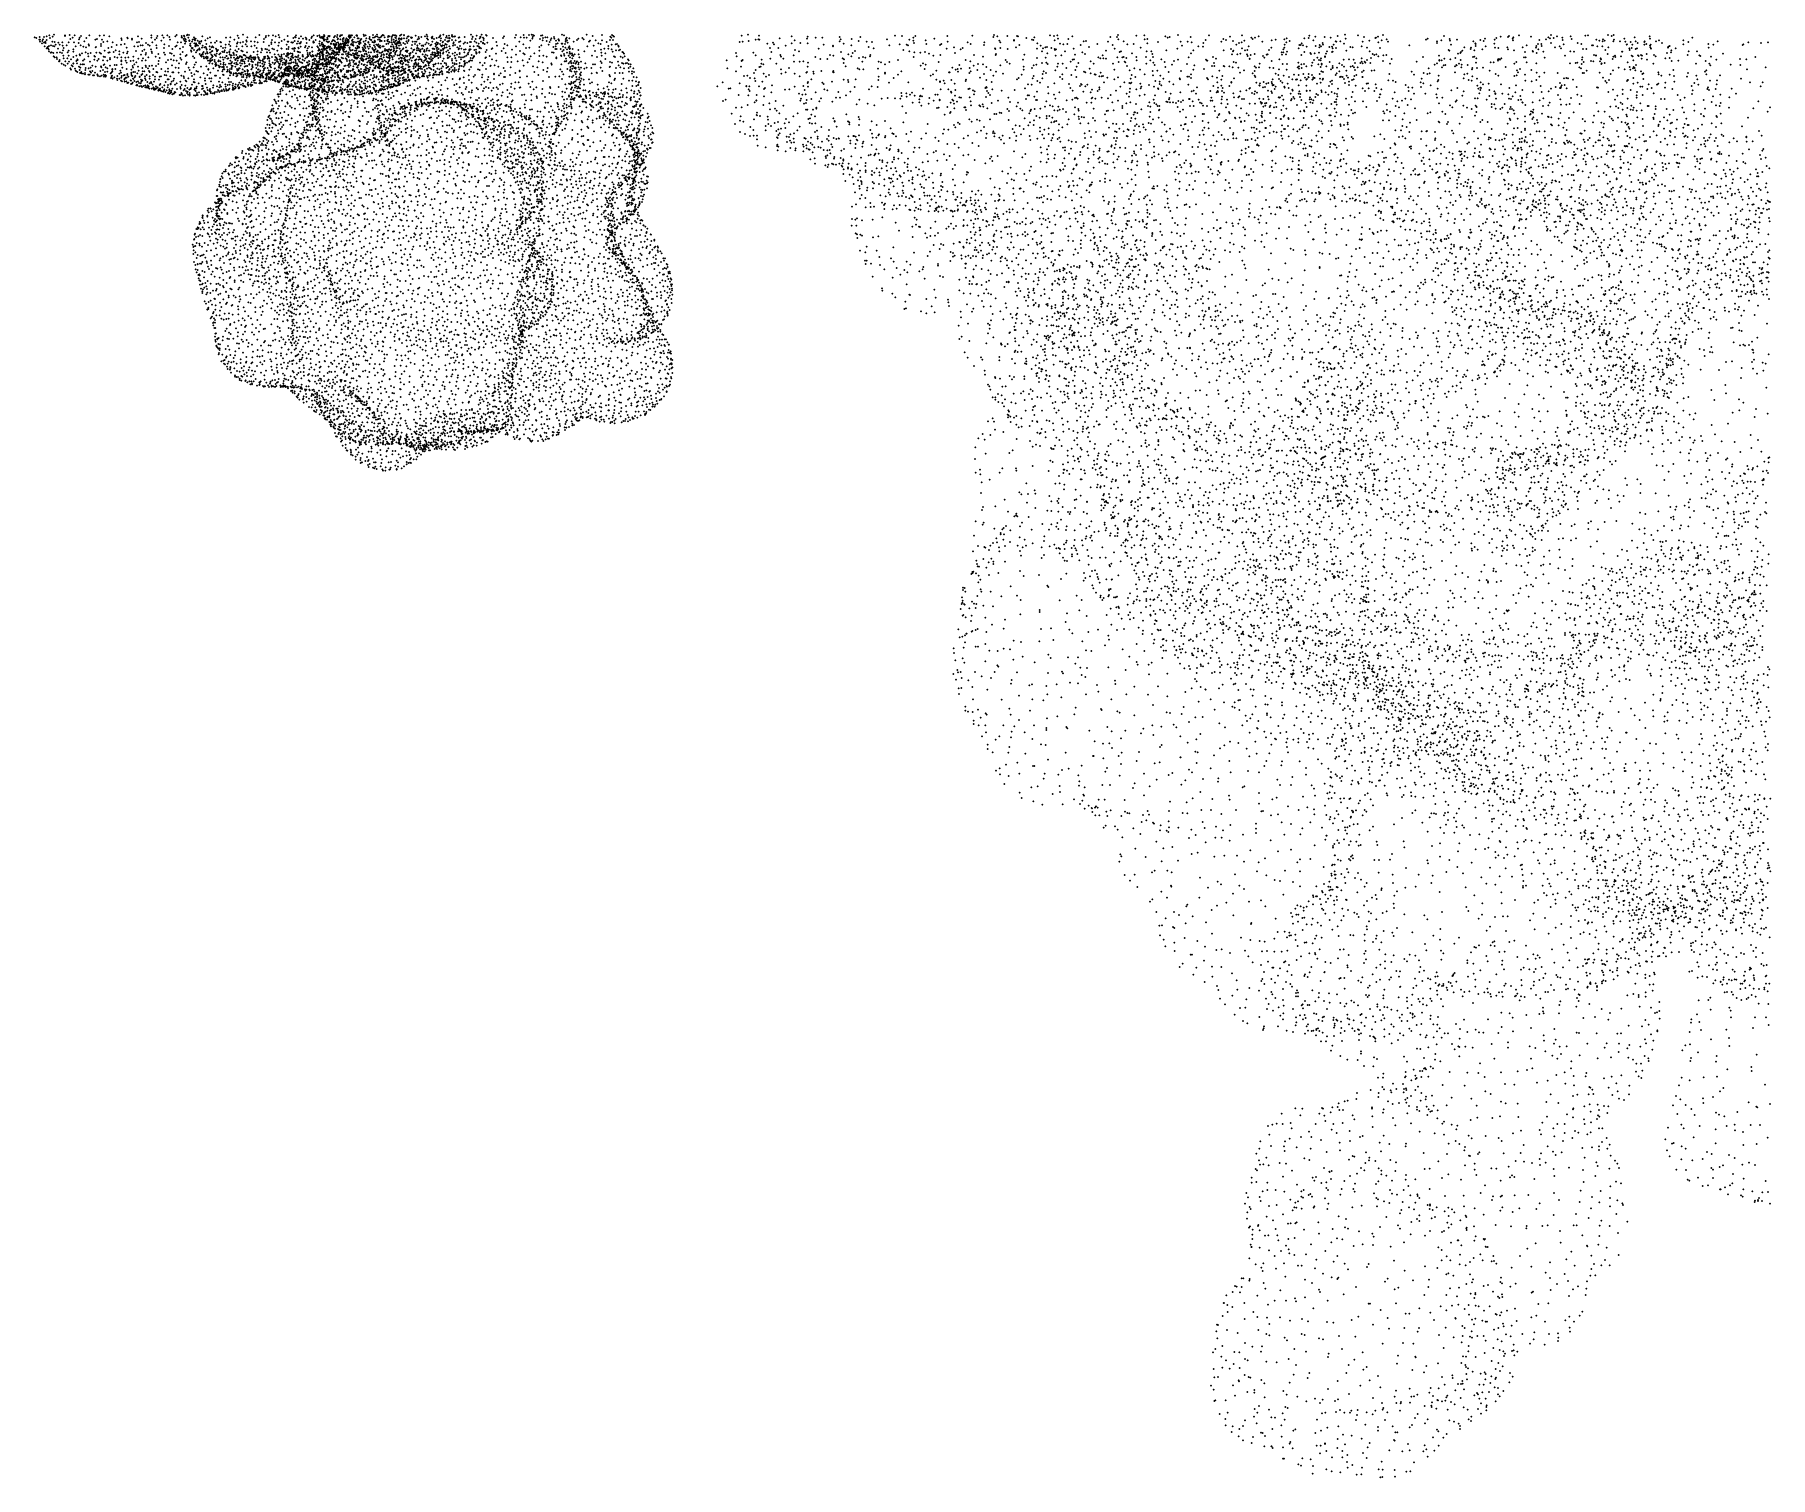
# Model space of a CAD drawing. Header units: metres. Extents: x -25 to 25, y -27.8 to 27.8.
# Drawn here: x -6.79 to 19.15, y -27.78 to -6.22 of the extents above; entities that cross this region are included whole.
import ezdxf

# ---------------------------------------------------------------- set-up
doc = ezdxf.new("R2010")
doc.units = ezdxf.units.M

msp = doc.modelspace()

# ---------------------------------------------------------------- linework, layer by layer
for p in [(-6.4984, -6.2182, -5.9355), (-6.2672, -6.2229, -4.552), (-6.1902, -6.2254, -4.5075), (-5.9713, -6.2246, -6.3048), (-5.0452, -6.2257, -4.1667), (-4.8799, -6.2251, -6.8254), (-4.6685, -6.2216, -4.2259), (-4.5151, -6.2245, -3.8869), (-4.5087, -6.2171, -6.8727), (-4.4844, -6.2206, -2.964), (-3.6741, -6.2171, -7.2069), (-3.4308, -6.2218, -7.4278), (-3.1404, -6.2222, -7.9879), (-2.6212, -6.2253, 17.9941), (-2.4652, -6.223, -1.0871), (-2.2651, -6.2204, -2.5937), (-2.2204, -6.2258, -1.2411), (-2.1972, -6.2232, 15.2415), (-2.0763, -6.2249, -2.591), (-2.0528, -6.2257, -5.5594), (-1.9828, -6.2247, -5.0987), (-1.8729, -6.2172, -2.5848), (-1.844, -6.2241, 15.0816), (-1.7309, -6.2237, 0.1217), (-1.6736, -6.2188, -2.6086), (-1.5873, -6.2199, -2.6311), (-1.573, -6.2246, 0.1058), (-1.4348, -6.2224, -6.7798), (-1.4135, -6.225, -1.842), (-1.3108, -6.2172, -1.8581), (-1.2677, -6.2202, -7.2788), (-0.9308, -6.218, 14.7108), (-0.6793, -6.2172, -1.4155), (-0.553, -6.2259, -1.0565), (-0.5513, -6.2213, -0.9313), (-0.2697, -6.2186, -4.4238), (-0.1083, -6.2189, -4.1791), (-0.0457, -6.2206, -3.6344), (0.4057, -6.2227, 15.053), (0.5173, -6.2228, 15.0664), (0.6003, -6.222, 14.9994), (0.6388, -6.2176, 15.149), (0.6591, -6.2208, 15.0629), (0.6638, -6.2256, 15.2515), (0.7977, -6.2258, 15.119), (1.0939, -6.2179, 18.356), (1.0944, -6.2174, 15.6903), (1.462, -6.2183, 17.4762), (1.6908, -6.2199, 17.0629), (1.8375, -6.2234, 16.5897), (1.8399, -6.2209, 16.2391), (3.8747, -6.218, -7.7283), (7.5492, -6.2224, -2.6371), (8.4955, -6.2245, -20.9893), (9.4038, -6.2227, -20.6483), (10.2978, -6.2236, -15.4392), (10.7616, -6.2249, -6.5949), (12.7947, -6.2178, -8.0531), (12.9895, -6.2253, -8.1947), (13.3638, -6.2195, 0.3703), (15.8758, -6.2218, -10.3529), (16.7257, -6.2203, -0.994), (16.8114, -6.2228, -10.0796), (-6.789, -6.2568, -5.2191), (-6.7634, -6.2652, -5.3908), (-6.7215, -6.2913, -5.1023), (-6.715, -6.2537, -5.5242), (-6.7143, -6.2509, -4.9615), (-6.7103, -6.3192, -5.362), (-6.7089, -6.2911, -5.4365), (-6.6798, -6.3437, -5.2629), (-6.6727, -6.3097, -5.5343), (-6.6659, -6.2855, -5.6054), (-6.6499, -6.2509, -5.6801), (-6.6494, -6.3352, -5.0898), (-6.6424, -6.3928, -5.3778), (-6.6318, -6.322, -5.0121), (-6.6251, -6.34, -5.6309), (-6.6115, -6.4184, -5.5091), (-6.6101, -6.243, -5.7792), (-6.6087, -6.2972, -5.7185), (-6.596, -6.4002, -5.1378), (-6.5907, -6.4203, -5.2063), (-6.5795, -6.4358, -5.6108), (-6.5755, -6.4675, -5.3737), (-6.5754, -6.385, -5.0719), (-6.5736, -6.3882, -5.7), (-6.5682, -6.2288, -5.8465), (-6.558, -6.2665, -4.8125), (-6.551, -6.484, -5.4966), (-6.5458, -6.3756, -5.7853), (-6.5334, -6.4799, -5.2391), (-6.5278, -6.3214, -4.8657), (-6.5187, -6.248, -4.7439), (-6.5133, -6.3839, -4.9572), (-6.4958, -6.3885, -5.8488), (-6.4924, -6.3261, -5.8859), (-6.4743, -6.3683, -4.8825), (-6.4425, -6.4235, -5.8911), (-6.4345, -6.3375, -4.7962), (-6.4172, -6.3669, -5.9551), (-6.4132, -6.4789, -4.9954), (-6.3773, -6.3294, -6.0191), (-6.3729, -6.3808, -4.8027), (-6.3674, -6.4508, -4.8948), (-6.3559, -6.4166, -6.0038), (-6.3349, -6.2281, -4.5979), (-6.3348, -6.2366, -6.0906), (-6.3124, -6.3758, -6.0575), (-6.2983, -6.4819, -5.9971), (-6.2828, -6.4579, -4.8207), (-6.2793, -6.3294, -4.664), (-6.2576, -6.2834, -4.6056), (-6.2216, -6.2609, -6.1663), (-6.2128, -6.4348, -4.7286), (-6.2103, -6.4708, -6.0686), (-6.2021, -6.3322, -6.1489), (-6.1763, -6.3885, -4.6492), (-6.1304, -6.3435, -6.1807), (-6.1256, -6.2872, -4.5143), (-6.1156, -6.2624, -6.2184), (-6.1036, -6.3774, -4.5849), (-6.0971, -6.2361, -4.4591), (-6.0639, -6.3969, -6.1939), (-6.0487, -6.317, -6.2312), (-6.0272, -6.4806, -6.144), (-6.0225, -6.4041, -4.5458), (-6.0195, -6.2641, -6.2687), (-5.9832, -6.3587, -4.4769), (-5.9787, -6.3834, -6.2244), (-5.8853, -6.2901, -6.304), (-5.8759, -6.4057, -6.2517), (-5.8709, -6.3987, -4.4141), (-5.8667, -6.4832, -4.4891), (-5.8571, -6.2835, -4.3463), (-5.8205, -6.2324, -4.3041), (-5.7999, -6.3571, -6.2994), (-5.7959, -6.3855, -4.3594), (-5.7843, -6.2905, -6.3351), (-5.7631, -6.3274, -4.3132), (-5.7514, -6.2283, -4.2643), (-5.7446, -6.458, -4.3782), (-5.7036, -6.3179, -4.2752), (-5.6887, -6.484, -6.2442), (-5.6867, -6.4167, -4.3083), (-5.6737, -6.2421, -4.2272), (-5.6681, -6.4816, -4.3513), (-5.6367, -6.3998, -6.3209), (-5.6242, -6.3303, -4.2352), (-5.6107, -6.4741, -4.3075), (-5.5778, -6.4488, -6.3109), (-5.5658, -6.37, -6.3585), (-5.5247, -6.4649, -4.2718), (-5.4996, -6.3684, -6.3891), (-5.4921, -6.2713, -4.1737), (-5.4892, -6.2979, -6.4143), (-5.4446, -6.3547, -4.1893), (-5.4163, -6.4094, -6.4112), (-5.4042, -6.2632, -6.4454), (-5.3996, -6.2698, -4.1543), (-5.3988, -6.4698, -6.3768), (-5.3344, -6.2937, -4.1653), (-5.3336, -6.277, -6.5135), (-5.3008, -6.3891, -6.5208), (-5.2767, -6.4583, -4.2366), (-5.262, -6.3295, -4.1797), (-5.2465, -6.2407, -6.587), (-5.2443, -6.391, -6.5768), (-5.228, -6.3256, -6.5994), (-5.2042, -6.3736, -4.1956), (-5.1911, -6.2748, -4.1608), (-5.1795, -6.4625, -6.6172), (-5.1744, -6.3752, -6.6412), (-5.1526, -6.4389, -4.2382), (-5.1247, -6.3428, -6.6805), (-5.0963, -6.3657, -4.2227), (-5.0714, -6.3799, -6.7194), (-5.0521, -6.4342, -4.2686), (-5.045, -6.2593, -6.7429), (-5.0387, -6.4688, -6.7245), (-5.0297, -6.3325, -6.752), (-4.9925, -6.2926, -4.2109), (-4.9721, -6.3758, -6.7942), (-4.9682, -6.266, -6.7999), (-4.9658, -6.4177, -4.2854), (-4.9577, -6.2373, -4.1852), (-4.8947, -6.3056, -6.8178), (-4.8637, -6.2621, -4.2151), (-4.8576, -6.418, -6.8235), (-4.8521, -6.3629, -4.2882), (-4.8057, -6.2262, -6.8458), (-4.7838, -6.3858, -4.3186), (-4.7746, -6.2512, -4.2312), (-4.7644, -6.2932, -6.8539), (-4.7308, -6.4296, -4.3601), (-4.6878, -6.394, -6.854), (-4.6861, -6.2399, -6.8621), (-4.6648, -6.3832, -4.3426), (-4.6547, -6.3317, -6.8582), (-4.6162, -6.4255, -4.39), (-4.6047, -6.3328, -4.3225), (-4.5941, -6.2577, -3.5251), (-4.5936, -6.2378, -4.2476), (-4.5889, -6.2626, -3.3546), (-4.5793, -6.4754, -6.841), (-4.5738, -6.3996, -6.8579), (-4.5606, -6.2827, -3.5962), (-4.5575, -6.2295, -3.123), (-4.5534, -6.3086, -3.4412), (-4.5514, -6.2461, -3.7405), (-4.5421, -6.3516, -4.355), (-4.5419, -6.2782, -3.1951), (-4.5341, -6.2873, -3.686), (-4.5323, -6.3199, -3.5287), (-4.5265, -6.3139, -3.2855), (-4.4911, -6.2596, -3.0567), (-4.4787, -6.3033, -4.31), (-4.4767, -6.3119, -3.1413), (-4.4683, -6.3759, -3.3393), (-4.4643, -6.3527, -3.2152), (-4.4598, -6.3863, -4.3775), (-4.4548, -6.4509, -4.4652), (-4.4504, -6.4725, -6.8341), (-4.4411, -6.4135, -3.4114), (-4.4356, -6.3231, -3.8491), (-4.4342, -6.4186, -3.5398), (-4.4294, -6.2922, -3.9685), (-4.4259, -6.4182, -3.6535), (-4.4106, -6.2587, -2.9188), (-4.407, -6.4471, -3.4749), (-4.405, -6.2827, -4.1138), (-4.4017, -6.3457, -4.3302), (-4.3942, -6.3027, -4.2303), (-4.39, -6.3763, -3.1327), (-4.3886, -6.3912, -3.8082), (-4.383, -6.2774, -6.8615), (-4.3792, -6.4821, -4.52), (-4.3783, -6.3467, -3.9502), (-4.376, -6.3575, -3.0447), (-4.372, -6.3796, -3.883), (-4.3665, -6.3679, -6.8519), (-4.3624, -6.4556, -3.2899), (-4.3529, -6.3066, -2.914), (-4.3499, -6.4383, -3.193), (-4.3485, -6.3799, -4.3995), (-4.3311, -6.339, -4.3378), (-4.3289, -6.3216, -4.173), (-4.3273, -6.4192, -3.1163), (-4.325, -6.4411, -3.8458), (-4.3168, -6.3521, -4.0495), (-4.3024, -6.3235, -4.2532), (-4.3006, -6.3115, -6.8546), (-4.2898, -6.4122, -3.9662), (-4.286, -6.2434, -2.7425), (-4.279, -6.3796, -4.3749), (-4.2618, -6.4753, -3.1244), (-4.2534, -6.4041, -4.0491), (-4.239, -6.302, -2.7748), (-4.2345, -6.4022, -2.9352), (-4.2231, -6.4216, -6.8424), (-4.2228, -6.3566, -2.8426), (-4.2208, -6.4427, -4.5076), (-4.2151, -6.4769, -3.0537), (-4.206, -6.2696, -6.8606), (-4.1757, -6.3925, -4.1879), (-4.1692, -6.2565, -2.6665), (-4.1679, -6.4345, -4.1256), (-4.1536, -6.3344, -2.7461), (-4.1459, -6.4048, -2.8395), (-4.1437, -6.468, -2.9389), (-4.1364, -6.4601, -4.5342), (-4.1341, -6.3932, -4.2595), (-4.12, -6.4057, -4.3593), (-4.0934, -6.3357, -6.8598), (-4.0812, -6.4263, -6.8458), (-4.0676, -6.4473, -4.2295), (-4.0674, -6.3088, -2.6398), (-4.0643, -6.4664, -4.5324), (-4.0474, -6.447, -4.4088), (-4.0144, -6.3277, -6.8902), (-4.0039, -6.3925, -2.6761), (-4.0024, -6.3318, -2.6031), (-3.9831, -6.4686, -2.7627), (-3.9748, -6.415, -6.8816), (-3.974, -6.4732, -4.3433), (-3.9523, -6.4765, -6.8514), (-3.9476, -6.4515, -2.7026), (-3.942, -6.4111, -2.6407), (-3.9349, -6.3652, -6.9189), (-3.9288, -6.2631, -2.4741), (-3.9141, -6.4846, -4.4297), (-3.8856, -6.3614, -2.5315), (-3.8818, -6.4801, -6.8792), (-3.8789, -6.4651, -2.6511), (-3.8752, -6.319, -6.978), (-3.8658, -6.3846, -6.9542), (-3.8642, -6.2547, -2.4101), (-3.8626, -6.4338, -2.5896), (-3.8073, -6.2902, -2.3898), (-3.7909, -6.4519, -2.5415), (-3.7686, -6.3893, -7.0162), (-3.7655, -6.4723, -6.9559), (-3.7644, -6.3502, -2.406), (-3.7572, -6.2304, -2.3004), (-3.7572, -6.3299, -7.0526), (-3.7404, -6.4299, -2.4639), (-3.7387, -6.2677, -7.1089), (-3.718, -6.3338, -2.35), (-3.6985, -6.4569, -7.0111), (-3.6847, -6.3895, -7.0747), (-3.68, -6.4677, -2.4536), (-3.6775, -6.3273, -7.1239), (-3.6355, -6.3602, -2.3152), (-3.6276, -6.3032, -2.2662), (-3.6205, -6.3202, -7.1734), (-3.618, -6.3905, -7.1247), (-3.6153, -6.4782, -7.032), (-3.6088, -6.2553, -2.2178), (-3.5576, -6.3143, -2.2368), (-3.5499, -6.3929, -2.2812), (-3.5163, -6.4735, -7.1239), (-3.5029, -6.379, -7.2301), (-3.4994, -6.3211, -7.2751), (-3.4859, -6.2562, -2.1523), (-3.4726, -6.4139, -2.2451), (-3.4587, -6.4648, -7.1834), (-3.4571, -6.3331, -2.1889), (-3.4068, -6.4803, -2.3008), (-3.3953, -6.4267, -2.2397), (-3.3899, -6.4478, -7.2663), (-3.3661, -6.3245, -2.1656), (-3.3626, -6.2808, -7.4669), (-3.342, -6.4311, -7.3484), (-3.3377, -6.2556, -2.1147), (-3.3323, -6.2388, -7.5588), (-3.3194, -6.4812, -7.295), (-3.3146, -6.4377, -2.2358), (-3.2906, -6.2329, -7.6416), (-3.2881, -6.4488, -7.3955), (-3.287, -6.3801, -7.4861), (-3.27, -6.4852, -2.2789), (-3.2544, -6.3318, -2.1481), (-3.2498, -6.3538, -7.5851), (-3.2415, -6.2961, -7.6805), (-3.2374, -6.4272, -7.5264), (-3.2263, -6.2285, -7.7979), (-3.2113, -6.4335, -2.226), (-3.1979, -6.3299, -7.7851), (-3.1876, -6.2403, -7.9013), (-3.1613, -6.4541, -7.7148), (-3.1474, -6.3808, -7.8421), (-3.1386, -6.3358, -2.1742), (-3.1334, -6.2554, -2.1237), (-3.1044, -6.4205, -7.8828), (-3.0982, -6.4259, -2.2395), (-3.0981, -6.3092, -7.9842), (-3.0576, -6.2911, -8.0483), (-3.0254, -6.3643, -8.0382), (-3.0206, -6.4318, -2.2684), (-3.0078, -6.3217, -2.2047), (-3.0074, -6.2386, -8.1413), (-2.9982, -6.3215, -8.0953), (-2.9962, -6.4328, -8.0158), (-2.9934, -6.3997, 17.3604), (-2.9549, -6.3304, 17.6004), (-2.9404, -6.4244, -2.3138), (-2.9323, -6.3353, 17.1787), (-2.9298, -6.3326, -8.1589), (-2.9226, -6.2684, 17.4018), (-2.9155, -6.4297, 17.0492), (-2.9106, -6.4631, -2.3739), (-2.9077, -6.4175, -8.1252), (-2.9043, -6.3131, 17.707), (-2.9003, -6.4224, 17.836), (-2.8975, -6.2538, 17.2952), (-2.8904, -6.2555, -2.2303), (-2.8859, -6.2269, 17.5522), (-2.8699, -6.3502, 17.042), (-2.8605, -6.4714, -8.1134), (-2.8527, -6.317, 17.8326), (-2.8498, -6.4127, 16.9496), (-2.8439, -6.4194, -8.1828), (-2.8419, -6.4777, 17.9457), (-2.8373, -6.2696, -8.269), (-2.8354, -6.3447, -2.323), (-2.8225, -6.4829, -2.4476), (-2.8171, -6.3447, -8.2437), (-2.8124, -6.3952, -2.3734), (-2.8081, -6.2429, 17.8185), (-2.8071, -6.3264, 16.9587), (-2.7787, -6.2746, -2.3194), (-2.7476, -6.4039, -2.4284), (-2.7398, -6.2611, 17.9096), (-2.7382, -6.3859, 16.8188), (-2.7305, -6.2707, -8.321), (-2.7269, -6.2885, -2.3755), (-2.7224, -6.3396, -8.2922), (-2.7191, -6.4549, -2.4936), (-2.7087, -6.4186, 18.0482), (-2.6869, -6.3962, 16.7445), (-2.684, -6.2971, 16.8205), (-2.6721, -6.4834, -2.5575), (-2.6542, -6.2664, -8.3462), (-2.6455, -6.2472, -2.4174), (-2.6449, -6.4039, -8.2954), (-2.6414, -6.4717, -4.9402), (-2.6386, -6.4648, 16.6562), (-2.6253, -6.3338, -8.3308), (-2.6245, -6.318, -2.4732), (-2.6156, -6.3293, 18.0755), (-2.5896, -6.297, 16.687), (-2.5651, -6.2352, -2.4723), (-2.5628, -6.3918, 16.5856), (-2.5531, -6.408, -2.5732), (-2.5506, -6.4549, 18.1653), (-2.5392, -6.4327, 19.2813), (-2.5346, -6.3494, 19.3634), (-2.5341, -6.2285, -0.6097), (-2.5284, -6.3142, 19.2863), (-2.5277, -6.4435, -5.0259), (-2.5261, -6.4837, -8.2573), (-2.5247, -6.2533, -0.7809), (-2.5226, -6.3805, 19.1864), (-2.5211, -6.2632, 16.5984), (-2.514, -6.4688, 19.5306), (-2.5022, -6.2616, 15.8752), (-2.5014, -6.26, 19.3788), (-2.5008, -6.2526, -0.914), (-2.4998, -6.3665, 19.0875), (-2.4997, -6.3563, 18.1383), (-2.4982, -6.4339, -8.3043), (-2.4973, -6.2668, 19.1931), (-2.4966, -6.4421, 15.8956), (-2.4946, -6.4835, 16.0624), (-2.4942, -6.3374, -8.3483), (-2.4923, -6.259, 15.9748), (-2.4876, -6.2677, 18.0871), (-2.487, -6.4799, 16.1532), (-2.4867, -6.4672, 16.3517), (-2.4864, -6.2646, -2.55), (-2.4857, -6.4686, 15.7707), (-2.4843, -6.3919, 16.4115), (-2.4811, -6.3609, 19.5753), (-2.4794, -6.2473, -0.5078), (-2.4761, -6.4195, -5.0673), (-2.4746, -6.2736, 19.5349), (-2.474, -6.2664, 19.0982), (-2.4727, -6.4002, 16.0678), (-2.4719, -6.2864, 16.1102), (-2.4657, -6.3073, 16.4133), (-2.4655, -6.4481, 19.6201), (-2.465, -6.3832, 15.7273), (-2.4644, -6.3949, 16.1577), (-2.4637, -6.2471, -8.3906), (-2.4612, -6.24, 16.2095), (-2.4611, -6.4192, -4.9182), (-2.4587, -6.226, 15.6135), (-2.4561, -6.2906, -0.6354), (-2.4529, -6.4184, 18.1842), (-2.4514, -6.3873, 16.275), (-2.451, -6.2933, -0.844), (-2.4493, -6.2894, 16.2867), (-2.4481, -6.4346, 19.0055), (-2.432, -6.4228, 15.6026), (-2.4263, -6.3145, -0.7176), (-2.4261, -6.4538, -5.2366), (-2.4226, -6.2866, 19.6229), (-2.4218, -6.4187, -2.6261), (-2.4214, -6.4015, -5.1188), (-2.4174, -6.2629, -0.4029), (-2.413, -6.4752, -2.6694), (-2.4092, -6.2808, -0.9872), (-2.4056, -6.4843, -5.3058), (-2.4049, -6.3287, 15.552), (-2.4043, -6.3938, 18.9402), (-2.4018, -6.2378, 15.5079), (-2.3942, -6.3905, -5.0275), (-2.3918, -6.4132, 15.517), (-2.3892, -6.3221, -0.8778), (-2.3873, -6.2434, -0.3241), (-2.3803, -6.2345, -8.4075), (-2.376, -6.4432, -4.8623), (-2.3756, -6.3954, -8.337), (-2.3747, -6.4135, 19.747), (-2.358, -6.3474, -0.7853), (-2.358, -6.3541, -2.6193), (-2.3523, -6.423, 15.4351), (-2.3448, -6.3157, 18.8804), (-2.3413, -6.3114, -0.381), (-2.3401, -6.4551, 18.8452), (-2.3321, -6.2986, -1.0507), (-2.3321, -6.4483, -5.3466), (-2.3258, -6.3581, -0.8601), (-2.3166, -6.2559, 18.124), (-2.3166, -6.4668, -6.4093), (-2.316, -6.356, -0.5076), (-2.3148, -6.4725, -6.2536), (-2.3117, -6.3754, -5.2569), (-2.3086, -6.3042, -2.6056), (-2.3054, -6.24, 18.8707), (-2.3047, -6.414, -4.8821), (-2.3031, -6.3993, -2.6288), (-2.3016, -6.3167, 15.3755), (-2.2998, -6.2385, 19.7521), (-2.2954, -6.3835, -0.5956), (-2.2917, -6.3619, 18.8138), (-2.2881, -6.481, 18.2354), (-2.2823, -6.3417, -0.9878), (-2.2815, -6.4783, 18.7693), (-2.2809, -6.4164, 15.3607), (-2.2799, -6.3678, -5.0317), (-2.2775, -6.4377, -6.328), (-2.2727, -6.2528, -8.3791), (-2.2638, -6.4787, -5.5793), (-2.261, -6.2849, -1.1304), (-2.26, -6.4172, -5.4264), (-2.2548, -6.3309, 19.8305), (-2.2538, -6.2766, -0.1949), (-2.2531, -6.4376, -6.1362), (-2.2497, -6.4026, -0.7726), (-2.2477, -6.3786, -0.9191), (-2.2456, -6.3563, -5.3262), (-2.2451, -6.4746, -5.7091), (-2.2392, -6.4137, -6.3995), (-2.2357, -6.4829, 15.3104), (-2.2348, -6.3995, -6.2161), (-2.2348, -6.4535, -8.2816), (-2.2336, -6.3684, 15.3088), (-2.2329, -6.456, -5.6399), (-2.2299, -6.367, -0.3501), (-2.2259, -6.2394, 18.1452), (-2.2246, -6.4125, -0.5178), (-2.2244, -6.4366, -0.6395), (-2.2229, -6.2847, -2.6063), (-2.2212, -6.4342, -6.017), (-2.2176, -6.2302, 18.7912), (-2.2139, -6.3492, -0.2709), (-2.2122, -6.3897, -5.4834), (-2.2091, -6.3679, -1.0199), (-2.2052, -6.4125, -5.5575), (-2.1975, -6.4037, -2.6268), (-2.1891, -6.4208, -5.7401), (-2.1874, -6.3488, -6.2587), (-2.1847, -6.2975, -0.1531), (-2.1835, -6.4463, -0.7776), (-2.183, -6.2779, -1.1938), (-2.1821, -6.4123, -0.9122), (-2.1803, -6.3169, -5.3489), (-2.1786, -6.3452, -0.2064), (-2.1782, -6.4219, -0.4161), (-2.1769, -6.3891, -5.9552), (-2.1738, -6.2751, -5.1786), (-2.1708, -6.2681, -8.3583), (-2.1699, -6.4722, -4.8027), (-2.168, -6.3638, -6.0338), (-2.1668, -6.3504, 18.2089), (-2.1646, -6.3775, -5.6239), (-2.164, -6.4427, -8.2782), (-2.1606, -6.3839, -5.8383), (-2.158, -6.4068, -6.4857), (-2.157, -6.3372, -4.9686), (-2.1515, -6.3478, -5.5421), (-2.1507, -6.3561, -1.1241), (-2.1499, -6.3631, 19.9148), (-2.1488, -6.4102, -0.9949), (-2.1488, -6.4776, -0.7022), (-2.1474, -6.3492, -6.4197), (-2.1454, -6.2953, -6.2166), (-2.1416, -6.3164, -5.0351), (-2.14, -6.3779, -4.9078), (-2.1395, -6.3084, 18.6979), (-2.1336, -6.3341, -5.9306), (-2.1335, -6.4669, -0.8553), (-2.1328, -6.2711, -5.2601), (-2.1298, -6.3465, -5.763), (-2.1183, -6.3051, -6.3017), (-2.117, -6.2878, -6.0702), (-2.1131, -6.3296, -1.2113), (-2.1096, -6.3771, -2.6141), (-2.1058, -6.3784, -8.294), (-2.1003, -6.3342, -0.1389), (-2.0994, -6.3024, -5.8293), (-2.0978, -6.4829, 18.3445), (-2.0973, -6.3196, 15.1967), (-2.0964, -6.2968, -5.6855), (-2.0963, -6.2457, -0.0253), (-2.0905, -6.2278, -5.3663), (-2.0847, -6.4105, -6.5193), (-2.0823, -6.2667, -5.9251), (-2.0815, -6.4042, -0.2579), (-2.08, -6.4314, -8.2501), (-2.0723, -6.4571, -1.0372), (-2.0704, -6.2418, -6.0023), (-2.0658, -6.2556, -5.1097), (-2.0656, -6.2324, 19.8911), (-2.0618, -6.453, -4.8448), (-2.0603, -6.3672, 18.615), (-2.0542, -6.3557, -4.9553), (-2.0473, -6.2281, -5.646), (-2.0466, -6.2995, -6.4572), (-2.0419, -6.3247, 19.9342), (-2.0399, -6.3693, -1.2527), (-2.0385, -6.2899, -1.3399), (-2.0366, -6.4478, -0.3046), (-2.0316, -6.3544, 18.268), (-2.0278, -6.3789, -8.2585), (-2.0265, -6.381, -0.1629), (-2.0209, -6.3272, -0.0782), (-2.0174, -6.327, -5.0122), (-2.0105, -6.2574, 18.6049), (-2.0025, -6.4576, -1.153), (-1.9911, -6.4162, 18.3854), (-1.9846, -6.3331, 18.5522), (-1.984, -6.4238, -1.2439), (-1.9812, -6.4573, -8.183), (-1.9705, -6.2261, -6.4296), (-1.9705, -6.2359, -1.4501), (-1.969, -6.3845, 15.1306), (-1.9672, -6.4202, -4.8975), (-1.9627, -6.2696, 19.9352), (-1.9597, -6.3872, -0.1314), (-1.9577, -6.3201, 18.3528), (-1.9577, -6.4072, 19.9981), (-1.9561, -6.41, 18.4658), (-1.9478, -6.2706, -8.2727), (-1.9444, -6.4029, -2.5994), (-1.9431, -6.348, -1.3857), (-1.9426, -6.4118, -6.5824), (-1.9413, -6.4632, -0.2401), (-1.9382, -6.3615, -4.9568), (-1.9367, -6.3184, -0.0204), (-1.9292, -6.3345, -2.5931), (-1.9258, -6.3123, -6.5212), (-1.9222, -6.306, 18.441), (-1.9185, -6.4724, -1.2659), (-1.9177, -6.2886, -5.037), (-1.9154, -6.3389, 19.9678), (-1.9052, -6.2814, 0.0315), (-1.8867, -6.4131, -0.1462), (-1.8839, -6.4385, -1.3957), (-1.8776, -6.4601, -6.662), (-1.8768, -6.4319, -2.6054), (-1.8706, -6.3212, -1.5245), (-1.867, -6.2344, -1.5683), (-1.8666, -6.3803, -6.6002), (-1.864, -6.4472, 20.0243), (-1.8562, -6.3963, -1.4975), (-1.8524, -6.3489, -2.5947), (-1.852, -6.3579, -0.0533), (-1.8486, -6.4137, -4.9291), (-1.8407, -6.3058, -6.5546), (-1.8405, -6.4633, -8.0653), (-1.84, -6.366, -4.9804), (-1.8372, -6.4642, -0.1964), (-1.8321, -6.2713, -8.1808), (-1.8126, -6.3949, -8.0995), (-1.8035, -6.3269, -1.5906), (-1.8003, -6.3339, 19.9735), (-1.7972, -6.4243, -6.6683), (-1.7954, -6.4814, -2.6209), (-1.7856, -6.2753, 0.0631), (-1.7848, -6.2505, -5.0761), (-1.7838, -6.3672, -6.6249), (-1.7765, -6.3966, -2.5994), (-1.7734, -6.2919, 15.082), (-1.7632, -6.4807, -6.7416), (-1.7597, -6.2954, -2.5936), (-1.7438, -6.417, -1.6089), (-1.7427, -6.3243, -8.0773), (-1.7393, -6.4264, -8.0151), (-1.7365, -6.4295, -0.1234), (-1.7347, -6.2623, -6.5638), (-1.7293, -6.3321, -1.6523), (-1.7236, -6.4488, 15.113), (-1.719, -6.3779, -0.0535), (-1.7129, -6.4758, -1.5734), (-1.7102, -6.3294, -5.0227), (-1.7091, -6.2546, -8.0773), (-1.7058, -6.4459, -4.9339), (-1.7053, -6.3043, 0.037), (-1.7038, -6.3207, -6.6313), (-1.703, -6.4015, 20.0003), (-1.6949, -6.2402, -1.7123), (-1.6924, -6.4321, -6.7417), (-1.6815, -6.3677, -7.9875), (-1.6762, -6.4721, -0.1847), (-1.6704, -6.4708, -2.6413), (-1.6655, -6.244, 0.0945), (-1.6643, -6.4697, -6.8042), (-1.662, -6.3745, -2.6202), (-1.6609, -6.4553, -1.6296), (-1.6581, -6.2894, -8.0022), (-1.653, -6.3906, -0.0802), (-1.6512, -6.3589, -6.7035), (-1.6434, -6.2602, -6.6229), (-1.6402, -6.4847, -4.9068), (-1.6375, -6.4063, -1.687), (-1.6317, -6.289, 0.0452), (-1.6303, -6.3174, -5.0402), (-1.6302, -6.3812, -4.9939), (-1.6227, -6.4104, -6.7755), (-1.6203, -6.3048, 15.0927), (-1.6179, -6.256, 19.9103), (-1.6056, -6.3113, -7.927), (-1.6051, -6.2361, -7.9709), (-1.5978, -6.4827, -0.2062), (-1.5929, -6.3909, -7.8443), (-1.5899, -6.4723, -7.7414), (-1.5745, -6.3921, -1.7355), (-1.5599, -6.3127, -7.8502), (-1.5589, -6.2582, -5.0774), (-1.5573, -6.4578, -6.8828), (-1.5513, -6.4297, -2.6547), (-1.5498, -6.4544, -4.9451), (-1.5356, -6.3577, -0.0479), (-1.5293, -6.4451, -7.6756), (-1.5176, -6.3024, -6.7621), (-1.5158, -6.3174, -5.0386), (-1.511, -6.464, 15.1215), (-1.5103, -6.2501, 0.0636), (-1.5089, -6.2937, -7.7869), (-1.5072, -6.4461, 19.9668), (-1.5058, -6.2376, 15.0746), (-1.5057, -6.3532, -7.7368), (-1.5026, -6.4729, -2.698), (-1.4936, -6.4365, -1.7483), (-1.49, -6.4361, -7.6177), (-1.4872, -6.328, 19.9087), (-1.4844, -6.2405, 19.8614), (-1.467, -6.4513, -7.0178), (-1.4645, -6.3962, -4.9793), (-1.4619, -6.3909, -0.1277), (-1.4607, -6.4431, -7.5539), (-1.4576, -6.3324, -6.8587), (-1.4539, -6.2978, -2.7058), (-1.4535, -6.2667, -5.0634), (-1.4526, -6.3289, -1.8034), (-1.4503, -6.24, -7.7476), (-1.4436, -6.3594, -7.6203), (-1.4295, -6.3987, -1.7844), (-1.429, -6.3908, -6.9894), (-1.429, -6.4642, -7.3705), (-1.4228, -6.2926, -7.6504), (-1.4227, -6.3241, -5.0226), (-1.4199, -6.4539, 19.9391), (-1.4186, -6.4446, -7.1144), (-1.4176, -6.422, -7.4948), (-1.4081, -6.3357, -6.9449), (-1.3997, -6.3135, -7.5761), (-1.3992, -6.2606, -0.0047), (-1.3976, -6.3553, -2.7484), (-1.3952, -6.2262, -7.6544), (-1.3904, -6.2641, -6.8704), (-1.3871, -6.4692, -4.9026), (-1.3837, -6.4176, -7.2305), (-1.3828, -6.3032, -0.0622), (-1.382, -6.2362, -2.7541), (-1.3817, -6.3903, -7.3829), (-1.3791, -6.4535, -2.7782), (-1.3769, -6.369, -0.1401), (-1.3755, -6.3494, -1.8138), (-1.3725, -6.3484, 19.8805), (-1.3667, -6.3332, -7.4289), (-1.3637, -6.4157, -0.2114), (-1.3614, -6.3267, -7.0264), (-1.3475, -6.2812, 19.8236), (-1.3453, -6.3482, -7.2714), (-1.344, -6.3792, -4.9668), (-1.3431, -6.2689, -5.0459), (-1.3377, -6.3129, -2.789), (-1.3366, -6.3245, -7.2013), (-1.3331, -6.2779, -7.3866), (-1.3327, -6.4257, -1.795), (-1.3313, -6.2338, -7.4612), (-1.3242, -6.2289, -6.9631), (-1.3224, -6.341, 15.1369), (-1.3218, -6.4734, -0.3026), (-1.3162, -6.4573, -2.826), (-1.3142, -6.3722, -0.1793), (-1.3126, -6.2845, -7.1448), (-1.3073, -6.2856, -0.0855), (-1.3058, -6.271, -7.3138), (-1.2896, -6.4347, 15.1198), (-1.2799, -6.4219, -0.2553), (-1.2768, -6.3423, -4.9748), (-1.2704, -6.228, -0.0441), (-1.2703, -6.2721, 19.7736), (-1.2699, -6.2713, -1.8337), (-1.2563, -6.3548, 19.8254), (-1.2443, -6.4608, -0.3201), (-1.2391, -6.4073, -4.9173), (-1.2361, -6.3166, 15.0902), (-1.2322, -6.4554, -1.7563), (-1.231, -6.4599, -4.8685), (-1.2303, -6.271, -2.8654), (-1.2253, -6.4735, 19.8835), (-1.2189, -6.3403, -2.8826), (-1.2141, -6.2479, -0.1018), (-1.2129, -6.4565, 15.0908), (-1.2051, -6.3103, -1.8085), (-1.2007, -6.2984, -0.1672), (-1.1974, -6.2412, -5.0208), (-1.167, -6.2544, -2.8962), (-1.16, -6.4229, 19.814), (-1.1577, -6.2649, 19.7099), (-1.1506, -6.2636, 14.9435), (-1.149, -6.3721, -0.2731), (-1.1405, -6.3227, 15.0484), (-1.1394, -6.4733, 14.6696), (-1.1291, -6.4464, 14.8589), (-1.1169, -6.443, -4.8487), (-1.1053, -6.356, -1.7764), (-1.104, -6.3188, -2.9493), (-1.0955, -6.2302, -1.813), (-1.0836, -6.3204, -0.2614), (-1.0763, -6.4513, -1.7114), (-1.0734, -6.4281, 14.7794), (-1.0707, -6.3756, -4.8794), (-1.0706, -6.4053, -0.3516), (-1.0653, -6.2875, 19.6853), (-1.0504, -6.2505, -2.9477), (-1.0493, -6.4276, -4.8218), (-1.045, -6.2747, -4.9301), (-1.0442, -6.4483, -0.4171), (-1.0372, -6.3493, -0.3224), (-1.0357, -6.4585, 19.7825), (-1.0243, -6.4701, -4.763), (-1.0185, -6.4388, 14.5748), (-1.0105, -6.2492, 14.7722), (-1.0029, -6.383, -0.3792), (-0.9973, -6.4265, -1.6761), (-0.9877, -6.3778, 19.708), (-0.9791, -6.387, -4.8086), (-0.9714, -6.4676, -3.0658), (-0.9668, -6.4639, 14.461), (-0.9636, -6.4467, -0.4769), (-0.9617, -6.4685, -1.6133), (-0.9559, -6.2433, -1.7186), (-0.9526, -6.3629, -3.0161), (-0.9311, -6.4285, -4.7399), (-0.9299, -6.4557, 19.7377), (-0.9296, -6.3342, 14.7913), (-0.9279, -6.2718, -0.3356), (-0.9224, -6.4195, 14.5623), (-0.921, -6.2411, -4.8881), (-0.9108, -6.29, -1.6721), (-0.9026, -6.3495, 19.6577), (-0.8958, -6.4557, -4.684), (-0.8902, -6.457, -1.5711), (-0.8755, -6.3743, 14.7329), (-0.8601, -6.3674, -4.744), (-0.8545, -6.2587, -3.0125), (-0.8506, -6.271, -4.8167), (-0.8468, -6.2481, -0.3864), (-0.8462, -6.3188, -0.4509), (-0.8452, -6.2682, -1.6157), (-0.8422, -6.4799, -4.623), (-0.8417, -6.4267, 14.5369), (-0.8332, -6.4265, -3.0622), (-0.8201, -6.2802, 19.5816), (-0.8145, -6.4309, -0.5937), (-0.8091, -6.4852, -1.4053), (-0.8, -6.3532, -1.5321), (-0.798, -6.3905, 19.6468), (-0.7843, -6.369, 14.7327), (-0.7821, -6.3334, -0.543), (-0.7809, -6.4143, -4.6559), (-0.7803, -6.2647, -0.4748), (-0.7779, -6.4438, -0.6622), (-0.773, -6.4685, -4.5938), (-0.77, -6.41, 14.617), (-0.7649, -6.3546, -4.6932), (-0.7602, -6.3389, -3.0447), (-0.7584, -6.4761, -1.3047), (-0.7507, -6.433, -1.3751), (-0.7441, -6.2542, 19.5332), (-0.7332, -6.2434, -4.7628), (-0.7318, -6.3574, -1.4115), (-0.7308, -6.4812, -0.9538), (-0.7239, -6.2283, 14.6653), (-0.7223, -6.3073, -0.592), (-0.7192, -6.4488, -3.0973), (-0.7179, -6.2702, -3.0324), (-0.7168, -6.3823, -4.6408), (-0.7061, -6.3898, -0.723), (-0.7049, -6.4485, -1.1612), (-0.6903, -6.3771, -1.3056), (-0.6902, -6.333, -0.663), (-0.688, -6.4282, -0.8511), (-0.6849, -6.3195, -4.6705), (-0.6821, -6.4805, -4.5243), (-0.6807, -6.4413, 14.5548), (-0.679, -6.4803, 14.4716), (-0.6675, -6.3791, -1.2137), (-0.6625, -6.4105, -3.0821), (-0.6618, -6.4169, -0.9832), (-0.6584, -6.2986, -1.31), (-0.6534, -6.3585, 19.5677), (-0.6422, -6.2629, 19.5079), (-0.638, -6.4701, 19.6531), (-0.6308, -6.4037, 14.688), (-0.6307, -6.2354, -0.6488), (-0.6294, -6.3637, -1.0865), (-0.6214, -6.3139, 14.703), (-0.6137, -6.2642, -0.7525), (-0.6134, -6.3192, -3.0764), (-0.6105, -6.4489, -4.5021), (-0.5974, -6.3101, -1.0311), (-0.5965, -6.3038, -0.9368), (-0.5956, -6.4838, 14.5752), (-0.5946, -6.2296, -1.2248), (-0.5937, -6.391, -4.5497), (-0.5853, -6.2684, -1.1097), (-0.5848, -6.2729, -0.8606), (-0.5822, -6.4268, -3.1228), (-0.5535, -6.2396, 14.6795), (-0.5496, -6.2961, -4.6028), (-0.5461, -6.2456, 19.4706), (-0.5391, -6.3805, 14.7126), (-0.5297, -6.3519, -3.1182), (-0.5276, -6.3303, 19.5099), (-0.5237, -6.2469, -3.0797), (-0.5089, -6.3697, -4.5047), (-0.5048, -6.4847, -4.3787), (-0.5046, -6.2414, -4.618), (-0.4978, -6.2995, 14.7088), (-0.4718, -6.4078, -3.1562), (-0.4542, -6.4334, 19.5682), (-0.4541, -6.2609, -3.1075), (-0.449, -6.3243, 19.4809), (-0.4476, -6.4229, 14.6988), (-0.4445, -6.255, -4.5603), (-0.4324, -6.3874, -4.421), (-0.427, -6.3148, -4.4888), (-0.4103, -6.4249, -3.2071), (-0.3791, -6.3503, -3.1983), (-0.3738, -6.4383, -4.3097), (-0.3663, -6.4821, -4.2305), (-0.3648, -6.2496, 14.7159), (-0.3568, -6.3323, 14.747), (-0.3479, -6.4351, -3.2767), (-0.3247, -6.3415, -4.3567), (-0.3245, -6.341, 19.452), (-0.3058, -6.4834, -4.1331), (-0.2938, -6.4559, 19.532), (-0.2909, -6.4334, -4.2012), (-0.2839, -6.3238, -3.2733), (-0.2805, -6.3903, -3.3117), (-0.2748, -6.4352, 14.7432), (-0.2665, -6.3259, -4.3128), (-0.2544, -6.2826, 14.7598), (-0.242, -6.2456, 19.3436), (-0.2412, -6.2504, -4.3616), (-0.2299, -6.3919, -3.3668), (-0.22, -6.4446, 19.4884), (-0.2116, -6.3156, -4.2493), (-0.1998, -6.2824, -3.3451), (-0.1927, -6.4395, -4.0271), (-0.191, -6.4778, -3.5724), (-0.1891, -6.3354, 19.3829), (-0.1828, -6.2309, -4.3099), (-0.1755, -6.3847, -3.4346), (-0.1544, -6.3909, 14.7919), (-0.154, -6.3505, -4.0919), (-0.1436, -6.4759, 19.4662), (-0.1435, -6.4161, -3.5651), (-0.1413, -6.4851, 14.7511), (-0.1405, -6.4054, -3.9543), (-0.1391, -6.2708, 14.8096), (-0.1262, -6.2484, 19.2897), (-0.1223, -6.2499, -3.4237), (-0.1199, -6.4215, -3.8146), (-0.117, -6.4192, -3.72), (-0.1169, -6.3215, -3.5194), (-0.0879, -6.3441, -3.6741), (-0.087, -6.2602, -4.0634), (-0.0864, -6.3377, -3.7657), (-0.0864, -6.3433, -3.837), (-0.0788, -6.294, -3.9635), (-0.0762, -6.269, -3.5879), (-0.0618, -6.3571, 19.3228), (-0.0497, -6.4745, 19.4102), (-0.0361, -6.2306, 19.2465), (-0.0349, -6.446, 14.7998), (-0.0239, -6.3383, 14.833), (0.0397, -6.4315, 19.3082), (0.0524, -6.4204, 14.8094), (0.0611, -6.2684, 14.8546), (0.112, -6.3246, 19.2309), (0.1215, -6.3833, 14.8406), (0.1904, -6.4593, 19.2548), (0.2108, -6.2648, 14.9154), (0.2227, -6.4192, 14.8066), (0.2254, -6.2439, 19.1157), (0.2362, -6.354, 14.8586), (0.2731, -6.3775, 19.1723), (0.3431, -6.4389, 19.161), (0.3881, -6.2617, 14.9713), (0.4035, -6.3895, 14.7646), (0.4522, -6.3197, 14.8351), (0.4662, -6.4597, 14.6439), (0.4751, -6.255, 14.9261), (0.5122, -6.3624, 14.7344), (0.5245, -6.2625, 18.9934), (0.5542, -6.4163, 19.0474), (0.5617, -6.2614, 14.8656), (0.6059, -6.4093, 14.6182), (0.6206, -6.3074, 18.9635), (0.6513, -6.2769, 14.796), (0.6554, -6.2492, 14.8958), (0.6717, -6.2302, 18.8746), (0.7519, -6.3995, 18.9268), (0.7521, -6.458, 14.5584), (0.7625, -6.2833, 15.4206), (0.776, -6.2332, 15.2054), (0.7851, -6.375, 14.6443), (0.8048, -6.3034, 14.743), (0.8062, -6.2645, 15.3089), (0.842, -6.2578, 14.846), (0.8621, -6.3128, 18.7885), (0.8753, -6.2555, 15.1997), (0.8911, -6.3664, 15.4571), (0.9086, -6.3271, 15.5376), (0.9215, -6.2948, 15.2814), (0.9351, -6.2689, 15.1215), (0.942, -6.4797, 14.5813), (0.9634, -6.4012, 14.6836), (0.9692, -6.4833, 18.7841), (0.9725, -6.2503, 15.6655), (0.9769, -6.2767, 18.6448), (0.9948, -6.4322, 15.6623), (0.9965, -6.3889, 18.7121), (1.0029, -6.3078, 14.8659), (1.0034, -6.3539, 14.7615), (1.0132, -6.4332, 15.4603), (1.0253, -6.3451, 15.2912), (1.0383, -6.2852, 18.5672), (1.0413, -6.2877, 14.9992), (1.0488, -6.3062, 15.1093), (1.0747, -6.4318, 15.3604), (1.0891, -6.35, 15.1726), (1.0982, -6.466, 18.6361), (1.0983, -6.3507, 14.9244), (1.1073, -6.3973, 15.2547), (1.116, -6.4471, 15.6939), (1.1237, -6.2266, 18.1413), (1.1378, -6.3561, 15.0239), (1.1433, -6.4126, 14.8696), (1.1465, -6.2981, 18.36), (1.1489, -6.323, 15.7109), (1.1544, -6.2772, 18.2249), (1.1598, -6.2595, 17.8844), (1.1673, -6.437, 15.2055), (1.1684, -6.3025, 18.0386), (1.1768, -6.335, 17.8397), (1.191, -6.413, 17.8082), (1.2008, -6.3931, 18.0473), (1.2038, -6.2724, 17.7691), (1.2053, -6.4779, 18.4251), (1.2055, -6.4287, 18.3419), (1.2121, -6.422, 18.1388), (1.2527, -6.4299, 17.6174), (1.2681, -6.3224, 17.6524), (1.317, -6.2979, 15.7323), (1.3347, -6.2778, 17.59), (1.3356, -6.4443, 17.5027), (1.3937, -6.2654, 17.5245), (1.4157, -6.2876, 15.7537), (1.428, -6.4671, 17.3786), (1.4694, -6.3924, 17.3587), (1.4959, -6.3209, 15.7926), (1.5088, -6.3065, 17.3584), (1.5488, -6.2386, 15.8064), (1.5679, -6.3809, 17.2292), (1.5831, -6.4626, 17.1899), (1.5964, -6.2992, 15.8494), (1.6362, -6.3476, 17.137), (1.6716, -6.3581, 15.905), (1.6737, -6.4393, 17.0673), (1.6895, -6.3009, 17.0321), (1.7247, -6.4278, 15.9146), (1.7585, -6.3244, 16.9105), (1.7856, -6.3866, 16.0039), (1.7865, -6.4235, 16.9089), (1.8119, -6.2961, 16.8105), (1.8169, -6.2451, 16.1029), (1.8293, -6.2617, 16.6973), (1.8368, -6.3645, 16.0787), (1.8369, -6.4361, 16.8227), (1.8504, -6.4708, 16.007), (1.853, -6.2944, 16.1945), (1.8612, -6.2353, 16.4863), (1.8697, -6.2473, 16.3396), (1.8929, -6.3627, 16.5771), (1.9009, -6.4504, 16.078), (1.9138, -6.3537, 16.39), (1.9366, -6.382, 16.3091), (1.9383, -6.3936, 16.4936), (1.9447, -6.4508, 16.6406), (1.9588, -6.4415, 16.2467), (1.9956, -6.4749, 16.5401), (2.0058, -6.4784, 16.3208), (3.7474, -6.3282, -6.9274), (3.7753, -6.232, -7.1819), (3.7929, -6.3197, -8.0587), (3.8802, -6.3134, -8.9085), (3.9881, -6.2898, -6.3977), (4.0247, -6.2843, -9.5304), (4.0388, -6.2305, -9.2692), (4.0442, -6.2902, -9.9535), (4.1591, -6.3489, -10.2341), (4.2015, -6.4164, -12.6296), (4.2212, -6.4776, -12.9774), (4.247, -6.3376, -6.1667), (4.2619, -6.3607, -10.4799), (4.3259, -6.4152, -12.31), (4.3452, -6.2699, -12.7651), (4.4376, -6.3827, -11.9622), (4.5228, -6.2417, -12.3338), (4.5265, -6.3452, -11.7451), (4.5716, -6.3028, -11.342), (4.5735, -6.4441, -13.2403), (4.634, -6.4675, -17.3125), (4.6563, -6.3405, -6.0434), (4.7536, -6.2755, -17.2338), (4.763, -6.2468, -17.5121), (4.7663, -6.3455, -17.785), (4.8826, -6.2629, -13.1986), (4.9263, -6.427, -16.6458), (4.9854, -6.2618, -17.9935), (5.0053, -6.3637, -16.4071), (5.1406, -6.3934, -6.0991), (5.1416, -6.3786, -18.3005), (5.2409, -6.3172, -13.5157), (5.2444, -6.2512, -14.1192), (5.2556, -6.2841, -14.386), (5.2633, -6.4773, -18.7563), (5.3028, -6.3514, -13.7568), (5.4148, -6.3749, -15.012), (5.4228, -6.2825, -18.368), (5.4706, -6.4629, -18.9785), (5.5252, -6.3093, -5.672), (5.5525, -6.2494, -15.5291), (5.6485, -6.3197, -5.4451), (5.6738, -6.3991, -15.6436), (5.7252, -6.3267, -18.7721), (5.749, -6.419, -19.0754), (5.9506, -6.2866, -18.9107), (5.9873, -6.3745, -19.1978), (6.0701, -6.2308, -5.1018), (6.1369, -6.3634, -19.5231), (6.1764, -6.2372, -19.0633), (6.1965, -6.4459, -5.076), (6.2439, -6.3665, -0.7055), (6.2661, -6.3739, -19.6969), (6.2825, -6.2929, -1.3878), (6.2852, -6.4654, -19.9033), (6.3418, -6.2615, -5.0331), (6.3434, -6.3075, -19.4457), (6.3539, -6.3421, -0.3613), (6.361, -6.4802, -1.3028), (6.3725, -6.2352, -19.2125), (6.4478, -6.4835, -5.0628), (6.5181, -6.4771, -1.7), (6.5296, -6.2996, -1.8495), (6.5372, -6.354, -19.8134), (6.6586, -6.2775, -19.6535), (6.7406, -6.3696, -19.8825), (6.7608, -6.3578, -2.1057), (6.8424, -6.4277, 0.0559), (6.8519, -6.2349, -19.7537), (6.8577, -6.3188, -5.126), (6.9525, -6.404, -2.281), (7.0526, -6.4341, -5.2256), (7.0789, -6.4157, 0.0807), (7.1554, -6.3329, -20.1579), (7.1999, -6.356, -2.4724), (7.2273, -6.229, -5.1994), (7.4017, -6.3688, -5.1627), (7.4044, -6.3312, -20.6646), (7.5388, -6.2525, -20.4898), (7.5638, -6.4212, -14.4187), (7.5682, -6.4327, -0.1462), (7.6005, -6.2438, -21.104), (7.6313, -6.3076, -5.0285), (7.6427, -6.4145, -2.6258), (7.6448, -6.3311, -21.3246), (7.7501, -6.2383, -3.2204), (7.7538, -6.4321, -15.074), (7.8459, -6.2981, -0.354), (7.8468, -6.3048, -14.8688), (7.8782, -6.4061, -21.5396), (7.8944, -6.2369, -14.1288), (7.9068, -6.2436, -3.4035), (7.926, -6.3733, -4.9908), (8.033, -6.2646, -14.4706), (8.1155, -6.2927, -21.4393), (8.136, -6.2981, -14.6854), (8.1542, -6.2555, -3.1368), (8.1928, -6.4262, -13.8142), (8.1968, -6.3459, -15.066), (8.2491, -6.3819, -14.4408), (8.2668, -6.4676, -14.0284), (8.2813, -6.4228, -0.6419), (8.3181, -6.4073, -15.2305), (8.3428, -6.403, -14.7172), (8.3867, -6.2276, 2.1299), (8.404, -6.4165, -15.0094), (8.4456, -6.2355, -3.0159), (8.4548, -6.3031, 1.7608), (8.4555, -6.4306, -15.4806), (8.4633, -6.4446, 1.5952), (8.4764, -6.435, -0.7849), (8.5064, -6.274, 2.5233), (8.5359, -6.3523, -21.2568), (8.587, -6.3621, -5.0393), (8.6111, -6.4637, -15.0745), (8.644, -6.3582, 2.7698), (8.6597, -6.2835, 1.4948), (8.7213, -6.2423, -20.813), (8.7399, -6.4238, -15.3621), (8.8429, -6.3719, -20.9634), (8.871, -6.4783, -2.8706), (8.8902, -6.3145, 2.9874), (8.9247, -6.3114, -5.1941), (8.9707, -6.3987, -15.4561), (9.0957, -6.3573, -2.9579), (9.224, -6.4537, -20.9072), (9.252, -6.3193, -15.5536), (9.2869, -6.2535, 0.8114), (9.3207, -6.3692, -15.7662), (9.3509, -6.4239, -15.3236), (9.3902, -6.252, -5.2948), (9.4068, -6.287, 0.6025), (9.4263, -6.4757, -2.9781), (9.447, -6.4674, -5.3941), (9.4881, -6.3141, 3.1656), (9.5434, -6.3602, -15.3822), (9.6357, -6.3546, -20.6052), (9.679, -6.2335, -0.2674), (9.7393, -6.4133, -15.2569), (9.7948, -6.2289, -0.0172), (9.8009, -6.2862, -15.7213), (9.8296, -6.4664, 0.3291), (9.8406, -6.2829, -15.4165), (9.8433, -6.3481, -5.4076), (9.9011, -6.464, -15.8565), (9.9986, -6.3276, -20.6784), (10.1087, -6.2433, -15.5973), (10.1234, -6.4495, -20.8266), (10.1446, -6.2633, -15.294), (10.1756, -6.2527, -5.666), (10.2893, -6.4263, -6.0468), (10.3408, -6.3214, -15.7847), (10.3568, -6.3831, 2.9585), (10.4415, -6.3224, -21.0691), (10.4898, -6.2526, -15.583), (10.5061, -6.3321, -6.3518), (10.5292, -6.4487, -2.8574), (10.6052, -6.3926, -6.5319), (10.6736, -6.3977, -11.4431), (10.6758, -6.3431, -11.2018), (10.7116, -6.2943, 2.9248), (10.9461, -6.3212, -11.802), (10.9781, -6.2804, 3.0724), (10.9832, -6.4503, -6.9739), (11.0156, -6.2973, -10.7813), (11.0782, -6.2451, -11.9588), (11.0902, -6.4283, -2.5998), (11.1219, -6.3122, -21.2713), (11.1228, -6.4635, -7.1711), (11.1274, -6.4541, 3.2542), (11.169, -6.3673, -3.5576), (11.2107, -6.3401, -4.0712), (11.2503, -6.3294, -7.3294), (11.2541, -6.2288, -12.3295), (11.2574, -6.419, -10.7769), (11.2886, -6.3039, 3.3786), (11.3017, -6.4513, -21.2386), (11.3373, -6.4471, -7.85), (11.3545, -6.3931, -4.2931), (11.3958, -6.2602, -3.1133), (11.4159, -6.2812, -5.1779), (11.4511, -6.2602, -7.6673), (11.5051, -6.2392, -2.9105), (11.5602, -6.3236, -2.5628), (11.6592, -6.4458, 3.5875), (11.6931, -6.4109, -12.83), (11.6985, -6.3005, -7.8296), (11.7569, -6.2896, -2.8469), (11.8513, -6.4788, -3.2257), (11.8726, -6.4809, 3.6837), (11.8742, -6.4333, -5.5871), (11.8882, -6.4109, -8.1105), (11.8907, -6.2844, -21.1005), (11.8918, -6.3677, -2.3655), (11.9173, -6.329, -12.9699), (11.9233, -6.2722, -7.8994), (11.9279, -6.4694, -2.1276), (11.9661, -6.3102, -2.9141), (12.1013, -6.4229, -1.8512), (12.1149, -6.3732, -3.1132), (12.1345, -6.3703, 3.735), (12.149, -6.3482, -8.3148), (12.1658, -6.3752, -12.9589), (12.1878, -6.4756, -21.0504), (12.19, -6.2692, -2.2451), (12.2221, -6.3946, -11.2157), (12.2502, -6.2673, -20.9891), (12.2645, -6.2316, -8.1298), (12.321, -6.3006, -8.5323), (12.3519, -6.2466, 3.7318), (12.3591, -6.388, -5.6694), (12.4111, -6.4078, -3.1693), (12.4163, -6.3692, -7.1472), (12.4347, -6.3894, -6.7192), (12.46, -6.3386, -8.7401), (12.4658, -6.367, -12.0336), (12.4905, -6.25, -7.522), (12.5263, -6.4642, -6.4444), (12.5619, -6.3984, -1.2654), (12.5793, -6.2601, -20.5635), (12.6005, -6.3962, -7.6625), (12.6016, -6.4768, -2.7388), (12.6117, -6.4685, -19.6628), (12.613, -6.4205, -5.7568), (12.6259, -6.3653, 3.7745), (12.6538, -6.3184, -2.9217), (12.661, -6.414, -8.8105), (12.6663, -6.3234, -6.3254), (12.6871, -6.2361, -5.6813), (12.7258, -6.3163, -1.0662), (12.7809, -6.3516, -2.7002), (12.8076, -6.2775, -19.5063), (12.8157, -6.4559, -2.4531), (12.8751, -6.4008, 3.7348), (12.9083, -6.4035, -5.986), (13.0462, -6.393, -2.4344), (13.0608, -6.319, -19.3476), (13.0777, -6.2498, -2.6586), (13.1262, -6.4118, 3.587), (13.1574, -6.3042, -0.0756), (13.1634, -6.4638, 0.2436), (13.2468, -6.2645, 3.3695), (13.2593, -6.2613, -8.3787), (13.2867, -6.2444, -5.8141), (13.2946, -6.3332, -8.6192), (13.3209, -6.4146, 0.5899), (13.3422, -6.2993, 3.147), (13.4206, -6.2848, 2.1015), (13.4388, -6.3228, -19.2026), (13.7582, -6.3759, -1.9947), (14.0067, -6.2907, -1.9255), (14.0309, -6.2765, -18.8798), (14.172, -6.3394, -18.7067), (14.1721, -6.3169, -17.4036), (14.2348, -6.3035, -11.2065), (14.2765, -6.2386, 1.3223), (14.3464, -6.4471, 1.7189), (14.3537, -6.4536, -18.3359), (14.3608, -6.2819, 2.0897), (14.3671, -6.308, 1.1307), (14.3795, -6.3678, -10.846), (14.4688, -6.2917, 2.3334), (14.5295, -6.4763, -10.6528), (14.5496, -6.4557, 2.4387), (14.5816, -6.4073, 0.9118), (14.6725, -6.4326, -2.0333), (14.6788, -6.4124, -18.1386), (14.7114, -6.3143, -10.5566), (14.7279, -6.4506, -19.1093), (14.745, -6.3445, -19.3223), (14.7484, -6.3568, -19.7035), (14.7492, -6.3868, 0.5953), (14.8197, -6.2963, -11.4858), (14.8498, -6.4378, 0.3744), (14.8661, -6.3123, -10.3371), (14.8864, -6.2774, 2.7774), (14.9006, -6.3918, -18.1275), (15.0282, -6.3486, -10.0641), (15.0328, -6.2908, -18.9235), (15.0359, -6.4121, -11.6445), (15.0583, -6.2642, -11.8022), (15.0875, -6.4177, -20.0782), (15.1227, -6.2481, 0.1119), (15.222, -6.4037, -9.9069), (15.2316, -6.2535, -18.1562), (15.232, -6.4364, -11.9723), (15.2445, -6.2375, -18.7918), (15.3018, -6.2748, -12.1092), (15.3059, -6.3019, -19.9838), (15.3114, -6.2563, -0.0117), (15.3196, -6.4484, -0.0964), (15.3979, -6.2266, 2.7993), (15.4515, -6.4072, -18.4106), (15.4852, -6.4769, -12.0988), (15.5122, -6.3764, -20.0445), (15.5768, -6.2471, -0.206), (15.5991, -6.4613, -1.6242), (15.6061, -6.4683, -10.974), (15.6507, -6.4091, -9.5669), (15.6555, -6.3867, 2.6749), (15.6801, -6.3573, -10.343), (15.6837, -6.4338, -9.8337), (15.6998, -6.2939, -9.1194), (15.7284, -6.354, -10.7853), (15.7327, -6.3882, -11.1973), (15.7625, -6.4693, -20.0579), (15.7982, -6.287, -8.8341), (15.8359, -6.2555, -19.9304), (15.8575, -6.2729, -10.0025), (15.8765, -6.3406, -9.7906), (15.9129, -6.2651, -11.238), (15.9354, -6.4034, -11.7479), (15.966, -6.2391, -0.6724), (16.0028, -6.3919, -9.0485), (16.0217, -6.4216, -0.785), (16.0432, -6.2604, -8.4428), (16.0496, -6.2973, -19.8879), (16.0647, -6.3624, 2.6321), (16.1652, -6.467, -9.3272), (16.1696, -6.2409, -11.7438), (16.1845, -6.2825, -9.6993), (16.2195, -6.4687, -8.8056), (16.2196, -6.4701, -0.8856), (16.275, -6.3435, -8.5286), (16.3278, -6.3574, 2.7687), (16.3542, -6.4295, -19.731), (16.39, -6.2338, -8.3686), (16.4038, -6.4286, -9.4276), (16.427, -6.2263, -2.3713), (16.4862, -6.378, -8.5984), (16.502, -6.374, 4.0838), (16.5541, -6.2901, -3.039), (16.5677, -6.3895, -19.2234), (16.5953, -6.3054, 3.8809), (16.6439, -6.3902, 3.5939), (16.6485, -6.3185, -9.6331), (16.6542, -6.2885, -8.4737), (16.6778, -6.3054, 4.4525), (16.689, -6.4473, 3.174), (16.7301, -6.4082, -9.4583), (16.7819, -6.2354, -3.3667), (16.8078, -6.3172, -7.4767), (16.8181, -6.289, -9.8136), (16.906, -6.3146, -18.9329), (16.9362, -6.4716, -6.7836), (16.9424, -6.4689, -7.2036), (16.9699, -6.2787, -1.2035), (16.9868, -6.3223, -8.519), (17.007, -6.3681, -15.0636), (17.012, -6.3623, -3.362), (17.0472, -6.423, -6.4643), (17.0505, -6.4439, -19.0445), (17.0667, -6.3267, -9.9938), (17.0827, -6.4154, -1.3736), (17.0927, -6.3669, -9.6756), (17.1237, -6.258, -18.8152), (17.1377, -6.314, -7.6218), (17.1412, -6.4327, -1.6316), (17.1576, -6.4201, -2.0891), (17.169, -6.3399, -14.8301), (17.2673, -6.3252, -2.4855), (17.2675, -6.366, 4.975), (17.2741, -6.3142, -10.1714), (17.2983, -6.355, -9.215), (17.3496, -6.2425, -6.4037), (17.3546, -6.3801, -2.8084), (17.3564, -6.2745, -15.5725), (17.3585, -6.4064, -18.8878), (17.365, -6.3644, -9.7661), (17.3701, -6.4255, -3.0776), (17.4458, -6.3145, -7.314), (17.4869, -6.2993, -10.1729), (17.5342, -6.3388, -14.3188), (17.6219, -6.4106, -6.6956), (17.6308, -6.3975, -18.3161), (17.6459, -6.3864, -7.0687), (17.6668, -6.4798, -18.5766), (17.6751, -6.451, -14.0556), (17.7356, -6.4191, -18.1094), (17.8503, -6.3027, -14.0978), (17.8527, -6.3634, 4.9563), (17.9279, -6.3279, -17.5391), (17.9337, -6.4671, -17.8893), (17.9857, -6.2597, -17.2805), (18.0585, -6.4675, 4.8485), (18.2259, -6.3578, -16.0986), (18.2299, -6.4088, -13.7436), (18.2999, -6.3647, -16.3162), (18.3671, -6.314, 4.7071), (18.7385, -6.3703, -13.3795), (18.7493, -6.3599, 4.2525), (18.8228, -6.3294, 4.0375), (19.0123, -6.3401, -13.435), (19.1205, -6.3287, 3.4129), (-6.5091, -6.4883, -5.1573), (-6.5076, -6.5382, -5.3887), (-6.4901, -6.5555, -5.5299), (-6.4595, -6.5574, -5.2513), (-6.4563, -6.4854, -5.8072), (-6.4558, -6.5781, -5.3204), (-6.4539, -6.5824, -5.6075), (-6.4274, -6.6166, -5.5225), (-6.4231, -6.6165, -5.4093), (-6.4141, -6.5965, -5.6656), (-6.3869, -6.6488, -5.5728), (-6.382, -6.4916, -5.8852), (-6.3592, -6.5323, -5.0159), (-6.3565, -6.6659, -5.4137), (-6.354, -6.5722, -5.8252), (-6.3334, -6.6136, -5.1584), (-6.3318, -6.6824, -5.6058), (-6.3011, -6.5701, -5.8885), (-6.2981, -6.649, -5.7962), (-6.2816, -6.5301, -4.9136), (-6.2762, -6.6201, -5.0955), (-6.2586, -6.7207, -5.6595), (-6.2484, -6.7421, -5.4454), (-6.2477, -6.586, -4.9766), (-6.2389, -6.6733, -5.1576), (-6.2224, -6.6894, -5.8035), (-6.2142, -6.6519, -5.8641), (-6.2126, -6.6436, -5.074), (-6.2114, -6.5517, -5.9928), (-6.1892, -6.7236, -5.7216), (-6.1673, -6.6093, -4.9554), (-6.167, -6.5299, -4.811), (-6.1546, -6.6437, -5.9148), (-6.1513, -6.5834, -4.8858), (-6.1459, -6.5956, -5.9818), (-6.1265, -6.6944, -5.857), (-6.1182, -6.7439, -5.2049), (-6.116, -6.5128, -6.0774), (-6.1126, -6.5232, -4.7548), (-6.1064, -6.7098, -5.1066), (-6.1039, -6.6607, -5.0003), (-6.0837, -6.4951, -4.6969), (-6.0711, -6.6581, -5.9471), (-6.0666, -6.6049, -4.8595), (-6.0506, -6.662, -4.9522), (-6.0458, -6.586, -6.046), (-6.0285, -6.716, -5.0453), (-5.9921, -6.501, -4.6229), (-5.9859, -6.5385, -6.1026), (-5.9833, -6.7175, -5.8998), (-5.9636, -6.6225, -6.0381), (-5.9534, -6.7097, -4.9595), (-5.9517, -6.4925, -6.1529), (-5.9254, -6.6814, -5.9784), (-5.8975, -6.5884, -4.6588), (-5.8954, -6.5377, -4.5731), (-5.8897, -6.5463, -6.128), (-5.8764, -6.6929, -4.8399), (-5.8538, -6.6071, -6.0883), (-5.8334, -6.5794, -4.5841), (-5.8161, -6.4865, -6.2086), (-5.8005, -6.6908, -4.749), (-5.799, -6.5005, -4.4543), (-5.7952, -6.7044, -5.9854), (-5.7702, -6.5982, -6.119), (-5.7687, -6.7439, -5.9134), (-5.7602, -6.544, -6.1698), (-5.7567, -6.6719, -4.6583), (-5.7469, -6.6589, -6.0626), (-5.7402, -6.5491, -4.4608), (-5.7285, -6.7055, -6.0076), (-5.7046, -6.7212, -4.7057), (-5.7029, -6.6056, -4.4923), (-5.6635, -6.5632, -4.4229), (-5.6628, -6.5867, -6.1544), (-5.662, -6.6803, -4.5726), (-5.6305, -6.7286, -5.9923), (-5.6269, -6.7384, -4.657), (-5.5946, -6.5493, -4.3702), (-5.5936, -6.6694, -4.493), (-5.5843, -6.7274, -4.6008), (-5.5658, -6.671, -6.1025), (-5.5552, -6.5587, -6.2313), (-5.5257, -6.5125, -6.2856), (-5.4964, -6.6581, -6.1571), (-5.4953, -6.6154, -4.3929), (-5.4943, -6.5573, -4.3402), (-5.4924, -6.6025, -6.221), (-5.481, -6.7077, -6.1015), (-5.4663, -6.4861, -6.3331), (-5.4366, -6.5622, -6.2886), (-5.4289, -6.6072, -4.3603), (-5.4169, -6.7295, -4.5008), (-5.4142, -6.6367, -6.2348), (-5.4104, -6.4979, -4.2617), (-5.3893, -6.5531, -4.3016), (-5.3544, -6.6099, -6.337), (-5.3446, -6.741, -6.1717), (-5.3251, -6.6828, -6.2865), (-5.3205, -6.7103, -4.4718), (-5.3146, -6.6068, -4.3542), (-5.3127, -6.5466, -6.4441), (-5.3, -6.6581, -4.4076), (-5.2715, -6.6294, -6.4471), (-5.2429, -6.6929, -6.4008), (-5.2385, -6.5759, -6.5116), (-5.2026, -6.5152, -6.5731), (-5.1866, -6.6071, -6.5509), (-5.1807, -6.7151, -6.466), (-5.1705, -6.5713, -4.3362), (-5.1325, -6.6818, -4.4575), (-5.1308, -6.5134, -4.3024), (-5.1289, -6.5978, -6.6046), (-5.1273, -6.7023, -6.5251), (-5.125, -6.4884, -6.6529), (-5.0944, -6.7173, -4.5161), (-5.0908, -6.5556, -6.6548), (-5.0762, -6.6826, -6.588), (-5.0372, -6.6814, -4.4854), (-5.0355, -6.492, -4.3205), (-5.0173, -6.7296, -4.5778), (-5.0144, -6.7282, -6.6014), (-4.9828, -6.5472, -4.3799), (-4.9767, -6.686, -6.6716), (-4.9429, -6.5067, -6.7716), (-4.941, -6.6538, -4.4874), (-4.9387, -6.6089, -6.7364), (-4.9211, -6.5665, -4.4211), (-4.894, -6.7314, -4.6002), (-4.8573, -6.4866, -6.805), (-4.8402, -6.5163, -4.4069), (-4.825, -6.6315, -6.7681), (-4.7961, -6.7223, -4.6285), (-4.7945, -6.5958, -4.4878), (-4.7667, -6.49, -6.8278), (-4.7516, -6.5843, -6.8053), (-4.7441, -6.5015, -4.419), (-4.7379, -6.6747, -4.5891), (-4.7108, -6.598, -4.5158), (-4.707, -6.5315, -6.8212), (-4.6833, -6.7089, -6.7362), (-4.6682, -6.6048, -6.8026), (-4.6374, -6.7156, -4.6651), (-4.6342, -6.647, -4.5892), (-4.6128, -6.5098, -4.4687), (-4.6112, -6.5668, -4.5206), (-4.5985, -6.5902, -6.8089), (-4.5349, -6.5353, -6.8253), (-4.5253, -6.653, -4.6316), (-4.5176, -6.6319, -6.7967), (-4.5169, -6.52, -4.5086), (-4.4856, -6.7123, -4.7097), (-4.4723, -6.744, -6.7051), (-4.4231, -6.5396, -4.5583), (-4.4132, -6.7068, -6.7264), (-4.4046, -6.5652, -6.8009), (-4.3975, -6.6655, -4.6896), (-4.38, -6.629, -6.7804), (-4.3217, -6.5042, -3.3416), (-4.3069, -6.5328, -3.5812), (-4.3039, -6.6931, -6.723), (-4.2992, -6.5193, -3.7011), (-4.2915, -6.5445, -3.4322), (-4.28, -6.5098, -3.2555), (-4.2776, -6.494, -3.8132), (-4.2771, -6.5138, -4.5814), (-4.2625, -6.5436, -3.3499), (-4.258, -6.5688, -3.5177), (-4.2343, -6.5004, -3.8852), (-4.2319, -6.5603, -3.7426), (-4.2218, -6.5462, -4.6263), (-4.2217, -6.6903, -6.7168), (-4.2147, -6.5772, -6.7799), (-4.2062, -6.5502, -3.8245), (-4.2057, -6.4957, -4.5714), (-4.2023, -6.5645, -3.2788), (-4.1988, -6.6071, -3.5685), (-4.1964, -6.7403, -6.6724), (-4.1952, -6.7322, -4.8152), (-4.1812, -6.6449, -4.736), (-4.1725, -6.5995, -3.7399), (-4.1684, -6.4871, -6.8138), (-4.1648, -6.4854, -4.0357), (-4.1618, -6.6206, -3.418), (-4.1575, -6.5736, -3.2047), (-4.1564, -6.6027, -3.3222), (-4.1491, -6.5173, -3.0302), (-4.1413, -6.5534, -3.1159), (-4.1374, -6.5244, -4.6103), (-4.1346, -6.6513, -3.5875), (-4.1343, -6.5974, -3.86), (-4.1308, -6.5387, -3.9859), (-4.1175, -6.7216, -4.8228), (-4.1013, -6.6213, -3.2738), (-4.1, -6.5941, -3.1652), (-4.0996, -6.5137, -6.8037), (-4.0915, -6.5265, -4.0642), (-4.0884, -6.6602, -3.7413), (-4.0833, -6.6846, -3.6651), (-4.0807, -6.6402, -3.826), (-4.0792, -6.5379, -2.9761), (-4.0703, -6.669, -4.7804), (-4.0672, -6.5015, -2.9047), (-4.0436, -6.6144, -6.7679), (-4.0407, -6.6013, -3.1119), (-4.0377, -6.6814, -6.7197), (-4.03, -6.5116, -4.1525), (-4.0273, -6.7054, -3.4393), (-4.018, -6.6952, -3.7673), (-4.0153, -6.6153, -3.9606), (-4.0147, -6.5538, -4.0857), (-4.0137, -6.4944, -2.8343), (-4.0073, -6.6532, -3.8971), (-3.9877, -6.7016, -4.8291), (-3.9792, -6.5548, -2.903), (-3.9745, -6.7391, -3.5401), (-3.9702, -6.6623, -6.7449), (-3.9689, -6.5916, -2.9941), (-3.9663, -6.71, -3.8237), (-3.9641, -6.6913, -3.254), (-3.9627, -6.637, -4.7664), (-3.9558, -6.7351, -3.7398), (-3.9455, -6.5589, -4.1422), (-3.9422, -6.6637, -3.1524), (-3.9258, -6.5354, -4.2064), (-3.9181, -6.5354, -4.6132), (-3.9141, -6.6977, -3.9168), (-3.9087, -6.5749, -2.8746), (-3.9051, -6.7393, -3.8487), (-3.8931, -6.5686, -6.8189), (-3.8857, -6.6476, -6.7685), (-3.8734, -6.5105, -4.3069), (-3.8696, -6.7302, -3.2186), (-3.8655, -6.6482, -4.8036), (-3.865, -6.6034, -4.7438), (-3.8607, -6.5292, -2.7218), (-3.8554, -6.5628, -4.2051), (-3.8488, -6.6462, -2.9977), (-3.8472, -6.7295, -3.9079), (-3.8466, -6.7121, -3.139), (-3.8445, -6.6784, -3.9917), (-3.8438, -6.5271, -4.5821), (-3.8423, -6.6253, -4.0846), (-3.8293, -6.6854, -4.8588), (-3.8199, -6.4869, -2.6185), (-3.8176, -6.4983, -4.488), (-3.812, -6.5217, -4.3627), (-3.8081, -6.5624, -4.6441), (-3.8046, -6.6461, -2.9396), (-3.7915, -6.6969, -6.7485), (-3.7904, -6.5967, -2.7889), (-3.7884, -6.5863, -4.198), (-3.7766, -6.5227, -4.5474), (-3.7753, -6.6326, -2.8722), (-3.7752, -6.6578, -4.0636), (-3.7694, -6.5691, -6.8565), (-3.7666, -6.732, -3.0872), (-3.766, -6.5682, -2.6887), (-3.7559, -6.607, -4.7778), (-3.7545, -6.5492, -4.289), (-3.7538, -6.6616, -4.8653), (-3.744, -6.5688, -4.7127), (-3.7378, -6.7198, -3.976), (-3.7253, -6.7195, -6.7333), (-3.7234, -6.5524, -4.6415), (-3.7203, -6.5342, -6.9206), (-3.7185, -6.6396, -2.8139), (-3.7096, -6.6798, -2.8961), (-3.7046, -6.6115, -4.1864), (-3.7, -6.5948, -2.6817), (-3.6953, -6.5452, -4.3868), (-3.6901, -6.65, -4.121), (-3.6898, -6.562, -4.3168), (-3.6821, -6.6097, -6.8675), (-3.6808, -6.7359, -4.9996), (-3.6764, -6.5884, -4.7736), (-3.6647, -6.5184, -2.5069), (-3.6571, -6.6226, -4.8533), (-3.6535, -6.5211, -6.965), (-3.6533, -6.695, -4.059), (-3.6516, -6.6429, -2.7477), (-3.6413, -6.579, -2.5839), (-3.64, -6.5289, -4.5143), (-3.6285, -6.6866, -2.8157), (-3.6226, -6.5575, -4.6445), (-3.6125, -6.6849, -6.8049), (-3.599, -6.5626, -6.9476), (-3.5943, -6.6124, -2.6255), (-3.5895, -6.5762, -4.8006), (-3.5834, -6.6642, -4.9715), (-3.5795, -6.6537, -4.1589), (-3.5777, -6.5745, -2.5296), (-3.5759, -6.5517, -4.4511), (-3.5625, -6.5292, -2.4418), (-3.5549, -6.5511, -4.5593), (-3.5527, -6.7341, -6.7698), (-3.552, -6.5877, -4.318), (-3.551, -6.6145, -4.2412), (-3.5453, -6.7302, -2.8264), (-3.5405, -6.6164, -6.9197), (-3.5374, -6.6715, -6.852), (-3.5353, -6.5602, -6.9847), (-3.5352, -6.692, -5.0518), (-3.5299, -6.7058, -4.0903), (-3.5269, -6.6249, -2.5953), (-3.5178, -6.5538, -4.6489), (-3.5158, -6.5782, -4.8307), (-3.5031, -6.5566, -4.7468), (-3.5013, -6.5908, -2.5077), (-3.498, -6.5827, -4.3776), (-3.4923, -6.553, -2.4323), (-3.4895, -6.5649, -4.4523), (-3.4864, -6.6667, -4.17), (-3.4754, -6.7167, -6.8086), (-3.464, -6.5141, -2.3495), (-3.4562, -6.6567, -5.0604), (-3.4541, -6.6778, -2.6394), (-3.4529, -6.7412, -5.2094), (-3.4512, -6.5519, -7.0747), (-3.4509, -6.6304, -6.9523), (-3.4437, -6.5585, -4.5473), (-3.4411, -6.7372, -2.7486), (-3.4393, -6.5742, -4.8279), (-3.4333, -6.593, -4.9185), (-3.4237, -6.6368, -2.5512), (-3.4178, -6.6869, -5.1419), (-3.414, -6.6066, -4.998), (-3.3872, -6.6508, -4.274), (-3.3805, -6.6936, -4.2113), (-3.3804, -6.6027, -4.397), (-3.3755, -6.5829, -4.4787), (-3.3697, -6.6197, -7.0055), (-3.3657, -6.6869, -2.6137), (-3.3637, -6.5492, -2.3734), (-3.3622, -6.7443, -6.7526), (-3.361, -6.7258, -5.2642), (-3.3578, -6.5776, -4.5765), (-3.3571, -6.6623, -6.9448), (-3.3553, -6.5736, -7.1005), (-3.3493, -6.5463, -7.1771), (-3.3474, -6.6281, -5.1105), (-3.3469, -6.713, -6.8357), (-3.3454, -6.5631, -4.6657), (-3.3084, -6.5744, -4.9682), (-3.3062, -6.5373, -7.2396), (-3.3055, -6.7164, -4.2445), (-3.2934, -6.5538, -4.7399), (-3.2845, -6.6091, -7.0709), (-3.2838, -6.5743, -4.6238), (-3.281, -6.6427, -7.0083), (-3.2766, -6.6754, -4.3384), (-3.266, -6.6973, -2.5847), (-3.2647, -6.6641, -5.2519), (-3.2558, -6.7044, -6.8886), (-3.2421, -6.5489, -7.2788), (-3.231, -6.6343, -4.4508), (-3.2098, -6.657, -2.5215), (-3.2035, -6.7238, -5.3902), (-3.2001, -6.511, -7.4136), (-3.1981, -6.7214, -6.8413), (-3.197, -6.5946, -5.1168), (-3.1937, -6.636, -7.0804), (-3.1919, -6.5484, -4.9318), (-3.1908, -6.5522, -7.3523), (-3.1794, -6.5647, -4.7004), (-3.1767, -6.562, -4.862), (-3.1752, -6.5598, -2.3764), (-3.1694, -6.6137, -5.1931), (-3.1676, -6.5957, -2.4388), (-3.1622, -6.586, -4.6253), (-3.1513, -6.6228, -7.2732), (-3.1456, -6.5146, -2.3259), (-3.1446, -6.6985, -2.5981), (-3.1401, -6.6513, -7.1296), (-3.1394, -6.7114, -6.9487), (-3.1322, -6.6796, -5.3304), (-3.1297, -6.5828, -7.4591), (-3.1271, -6.5396, -7.6016), (-3.1237, -6.5892, -5.1431), (-3.1229, -6.6546, -4.5253), (-3.1133, -6.621, -7.3983), (-3.113, -6.7248, -5.4384), (-3.1091, -6.5629, -2.3996), (-3.104, -6.7041, -7.0232), (-3.1007, -6.5384, -4.9389), (-3.1002, -6.5138, -7.7425), (-3.0994, -6.6, -7.5287), (-3.0899, -6.5717, -4.7571), (-3.0869, -6.5701, -5.0809), (-3.083, -6.6667, -7.2315), (-3.0784, -6.636, -5.2782), (-3.0622, -6.5052, -7.8279), (-3.0603, -6.5864, -7.6729), (-3.0576, -6.7336, -4.4686), (-3.0528, -6.6509, -4.5876), (-3.0489, -6.7332, -6.8033), (-3.0486, -6.6335, -7.5791), (-3.0451, -6.6718, -7.4458), (-3.0355, -6.7108, -6.9948), (-3.0354, -6.6069, -5.2243), (-3.033, -6.6573, -2.546), (-3.0311, -6.536, -4.9186), (-3.0309, -6.7195, 17.5208), (-3.0287, -6.6204, 17.4977), (-3.0283, -6.6244, 17.318), (-3.0259, -6.5993, -4.6873), (-3.0244, -6.7203, -6.8832), (-3.0221, -6.5428, -4.996), (-3.0201, -6.7119, -4.5291), (-3.019, -6.7014, -7.3573), (-3.0168, -6.7287, 17.1774), (-3.016, -6.5079, 17.4461), (-3.0154, -6.5288, -2.3741), (-3.0151, -6.7227, 17.6515), (-3.0121, -6.4954, 17.3407), (-3.0052, -6.5194, -7.8983), (-3.0044, -6.7435, 17.7535), (-3.0016, -6.4927, 17.2483), (-2.9986, -6.5585, 17.1462), (-2.9975, -6.6467, -7.6894), (-2.9956, -6.7193, -7.0975), (-2.9943, -6.6907, -7.5519), (-2.9895, -6.5052, 17.6475), (-2.9885, -6.7247, -2.6648), (-2.9869, -6.6524, 17.7726), (-2.9832, -6.6886, -5.3866), (-2.9821, -6.6446, 17.0728), (-2.9782, -6.7267, -7.262), (-2.9748, -6.6937, 17.8626), (-2.9734, -6.6004, -2.4978), (-2.9724, -6.7179, -6.8135), (-2.9643, -6.4976, 17.7305), (-2.964, -6.5746, -4.7913), (-2.9637, -6.6448, -2.5659), (-2.9585, -6.7199, -6.932), (-2.9568, -6.7028, -4.566), (-2.9525, -6.5912, -4.7236), (-2.9522, -6.5476, -5.0441), (-2.948, -6.73, -7.4848), (-2.9468, -6.6307, -7.8076), (-2.9456, -6.5333, 17.022), (-2.9391, -6.5019, 17.8188), (-2.9356, -6.5597, -7.9349), (-2.9354, -6.5224, -2.4186), (-2.9259, -6.5594, -5.1106), (-2.9191, -6.6297, 16.9279), (-2.919, -6.7085, -7.6891), (-2.9149, -6.6958, 17.9924), (-2.9077, -6.7236, -6.6845), (-2.905, -6.737, -6.5912), (-2.9012, -6.6854, -7.7739), (-2.8985, -6.7314, -2.7022), (-2.8947, -6.7326, -5.4863), (-2.8942, -6.543, -7.9979), (-2.8932, -6.5897, -4.7741), (-2.8906, -6.7236, -6.8256), (-2.8903, -6.6394, -4.6675), (-2.8892, -6.6092, -5.2536), (-2.8858, -6.724, -6.9293), (-2.8812, -6.6742, -2.6406), (-2.8744, -6.5508, 16.8915), (-2.871, -6.6433, -5.3218), (-2.8693, -6.7165, -6.7537), (-2.8619, -6.6684, 16.8471), (-2.8558, -6.552, -5.106), (-2.8527, -6.5839, -2.5341), (-2.8519, -6.6814, -7.8515), (-2.8487, -6.6891, -5.4031), (-2.8468, -6.5248, -4.9793), (-2.8458, -6.7425, -6.4424), (-2.8443, -6.5955, 18.0101), (-2.8323, -6.6194, -4.7127), (-2.8279, -6.7313, 16.794), (-2.8262, -6.5695, -5.1747), (-2.8249, -6.7313, -6.8627), (-2.8204, -6.7382, -5.5023), (-2.8112, -6.7134, -6.5835), (-2.8092, -6.6278, 16.7846), (-2.8008, -6.7056, -6.6967), (-2.7884, -6.6413, -2.6345), (-2.7879, -6.6376, -5.3341), (-2.7852, -6.5387, -5.0988), (-2.7846, -6.5902, -8.0422), (-2.7844, -6.5273, -4.9052), (-2.7817, -6.5226, -5.0254), (-2.7811, -6.5462, 16.7741), (-2.7772, -6.694, -2.7066), (-2.7673, -6.7063, -5.4615), (-2.758, -6.6033, 18.1004), (-2.7535, -6.6989, -6.4439), (-2.7443, -6.6972, -6.7785), (-2.7429, -6.5717, -2.5995), (-2.7428, -6.7096, -7.898), (-2.7339, -6.7088, -4.6248), (-2.733, -6.7195, -6.3294), (-2.73, -6.6845, -6.7068), (-2.7214, -6.5577, -8.119), (-2.7177, -6.6321, -5.3571), (-2.7163, -6.7404, -6.2013), (-2.7159, -6.5474, -4.8555), (-2.7113, -6.6366, -2.6678), (-2.7104, -6.5159, 16.7072), (-2.7101, -6.4907, -4.9538), (-2.704, -6.672, -6.6421), (-2.7014, -6.534, 18.1054), (-2.7008, -6.7326, -6.8482), (-2.6981, -6.6794, -6.5714), (-2.6884, -6.6106, -8.0795), (-2.6848, -6.6145, -4.7269), (-2.6833, -6.6561, 18.2191), (-2.6781, -6.5075, -5.075), (-2.6683, -6.7367, -2.8128), (-2.6637, -6.5296, -8.1805), (-2.6511, -6.7218, -7.9652), (-2.6504, -6.547, -5.2116), (-2.647, -6.7002, -6.2421), (-2.6446, -6.6884, -6.7536), (-2.6359, -6.6379, -5.4015), (-2.6346, -6.6632, -6.3426), (-2.6336, -6.5199, -4.8666), (-2.6327, -6.5974, -8.1296), (-2.6279, -6.5237, -2.6188), (-2.6233, -6.7236, -6.1268), (-2.623, -6.5413, 16.6007), (-2.6189, -6.5859, -2.6723), (-2.6124, -6.6383, -6.6102), (-2.6084, -6.656, 18.2751), (-2.6065, -6.6109, -4.733), (-2.6049, -6.5767, 18.2013), (-2.6015, -6.7088, 18.3403), (-2.5953, -6.7158, -6.7987), (-2.5952, -6.5786, -5.3041), (-2.595, -6.5238, -8.2141), (-2.5855, -6.6652, 16.4964), (-2.5839, -6.6562, -5.4719), (-2.5814, -6.6844, -2.7795), (-2.5788, -6.6119, -6.4219), (-2.5758, -6.5388, -5.2457), (-2.5738, -6.7224, -4.621), (-2.5721, -6.6663, -6.2119), (-2.5701, -6.7157, 16.153), (-2.5679, -6.6996, 16.0106), (-2.5659, -6.5159, 16.5361), (-2.5646, -6.7255, 16.3141), (-2.5641, -6.6344, -6.2926), (-2.5598, -6.6709, -6.7103), (-2.558, -6.4991, -4.8742), (-2.558, -6.6889, 15.8165), (-2.5536, -6.7094, -5.6451), (-2.5484, -6.6918, -6.078), (-2.548, -6.6189, -6.5179), (-2.5448, -6.6585, -4.6789), (-2.543, -6.7203, -8.0041), (-2.5421, -6.5009, -2.6419), (-2.5415, -6.6591, 16.2393), (-2.5403, -6.6314, 16.0786), (-2.5399, -6.7271, -5.7984), (-2.5373, -6.6112, 15.9084), (-2.5369, -6.6124, 16.3677), (-2.5335, -6.5762, -2.6999), (-2.5332, -6.7362, -6.8336), (-2.5325, -6.5463, 19.2546), (-2.5303, -6.7371, 15.6146), (-2.5285, -6.5109, 19.4243), (-2.5285, -6.5413, 16.4179), (-2.5239, -6.5364, -4.8144), (-2.5239, -6.6636, 15.6653), (-2.5238, -6.5517, -5.318), (-2.523, -6.5816, 16.0065), (-2.5191, -6.5851, -5.3911), (-2.5135, -6.6561, 19.4546), (-2.5117, -6.7222, 19.3519), (-2.5058, -6.6509, 19.2169), (-2.5056, -6.6528, -8.0951), (-2.4957, -6.4998, -5.2472), (-2.4942, -6.5925, 19.5736), (-2.4908, -6.5274, 16.2882), (-2.4862, -6.6577, 18.33), (-2.4853, -6.6425, -5.5562), (-2.4827, -6.6803, -5.9052), (-2.4824, -6.5755, -6.3527), (-2.4811, -6.5625, -6.4398), (-2.4801, -6.5436, 19.0603), (-2.4767, -6.6602, 19.0876), (-2.476, -6.5097, -2.6727), (-2.4728, -6.5226, 15.649), (-2.4684, -6.724, -6.806), (-2.4671, -6.5799, -5.4378), (-2.4662, -6.5842, -6.5143), (-2.4601, -6.6941, 19.636), (-2.4535, -6.6114, -4.7078), (-2.4502, -6.6546, -5.7088), (-2.4446, -6.6033, -6.1475), (-2.4369, -6.6382, -6.0038), (-2.4361, -6.6848, -4.641), (-2.435, -6.566, 15.5618), (-2.4349, -6.6586, -8.0986), (-2.434, -6.5331, -8.2248), (-2.4302, -6.6801, -6.753), (-2.4301, -6.4923, 19.6856), (-2.4287, -6.5911, 18.2763), (-2.428, -6.6522, -5.7799), (-2.4268, -6.7328, -8.0062), (-2.4261, -6.6314, 18.9815), (-2.4212, -6.6966, 15.4343), (-2.4208, -6.5808, 19.7134), (-2.4162, -6.5329, -5.3844), (-2.4156, -6.6497, -2.7978), (-2.4137, -6.6575, 19.766), (-2.4089, -6.532, -6.4097), (-2.403, -6.5909, 15.4833), (-2.4025, -6.6274, -6.6874), (-2.3974, -6.6164, -5.6532), (-2.3946, -6.5618, -4.7413), (-2.3911, -6.5072, 18.9158), (-2.3903, -6.6589, 18.388), (-2.3816, -6.6391, 18.8989), (-2.3762, -6.7033, 18.835), (-2.3743, -6.6111, -5.8176), (-2.3738, -6.5122, 18.2349), (-2.3732, -6.5383, -6.1973), (-2.3712, -6.7428, 15.3592), (-2.3703, -6.5563, -6.5433), (-2.3693, -6.635, -8.1315), (-2.3597, -6.5985, -2.7534), (-2.3574, -6.5062, -6.2999), (-2.3554, -6.5871, 19.8053), (-2.3547, -6.5769, -5.9577), (-2.354, -6.5684, -5.5925), (-2.3522, -6.7171, -6.8161), (-2.3517, -6.559, 18.8525), (-2.3509, -6.6534, 19.8574), (-2.3463, -6.4856, -8.266), (-2.3437, -6.6496, 18.7685), (-2.3432, -6.7435, -7.9907), (-2.3429, -6.5775, -5.7507), (-2.3415, -6.5455, -6.0557), (-2.3379, -6.4979, 19.7904), (-2.332, -6.7258, 19.9288), (-2.331, -6.569, -8.1912), (-2.3222, -6.5031, -5.4936), (-2.3193, -6.6598, -2.7909), (-2.3189, -6.6491, -6.7302), (-2.3173, -6.5481, -5.8686), (-2.3163, -6.4891, -4.8036), (-2.3052, -6.5682, -6.6044), (-2.3017, -6.5253, -5.9364), (-2.3016, -6.526, -5.6591), (-2.3008, -6.6186, -4.6832), (-2.2978, -6.488, -6.4769), (-2.2905, -6.6105, 15.3499), (-2.2896, -6.6854, -4.623), (-2.2866, -6.6703, 18.4756), (-2.2837, -6.5845, -2.7264), (-2.2809, -6.5649, 18.3125), (-2.2802, -6.5152, -2.6807), (-2.2711, -6.5065, -5.7685), (-2.2678, -6.508, -8.2375), (-2.2634, -6.7074, -6.8125), (-2.2581, -6.6855, 19.9746), (-2.2548, -6.7017, -8.0311), (-2.2508, -6.579, -6.6561), (-2.2442, -6.5162, -4.7658), (-2.2416, -6.5948, -8.1588), (-2.2368, -6.6054, 18.6755), (-2.2341, -6.6723, -2.781), (-2.2274, -6.5965, -4.6915), (-2.2164, -6.6134, 18.5624), (-2.2121, -6.621, 18.4433), (-2.2029, -6.561, 15.2729), (-2.2014, -6.6358, -8.1067), (-2.1957, -6.5129, 18.6826), (-2.1814, -6.5098, -8.2264), (-2.1803, -6.5712, -2.7054), (-2.1748, -6.7287, -6.8535), (-2.1635, -6.6871, -4.6062), (-2.1428, -6.5701, -8.1572), (-2.1413, -6.679, 20.0665), (-2.138, -6.5078, -6.6029), (-2.1244, -6.5833, 18.4621), (-2.12, -6.5362, 18.5498), (-2.1197, -6.6088, -6.7267), (-2.1068, -6.4961, -2.6482), (-2.1063, -6.6771, -8.0129), (-2.1044, -6.5205, -4.7694), (-2.0971, -6.5101, -0.6136), (-2.0964, -6.5519, -6.6687), (-2.0922, -6.6974, -2.763), (-2.0913, -6.6534, -6.7867), (-2.0815, -6.6097, -8.0812), (-2.0813, -6.5987, -2.6915), (-2.0782, -6.6406, 15.1842), (-2.0758, -6.5095, -0.5376), (-2.0735, -6.6762, -4.63), (-2.0721, -6.5138, -0.7276), (-2.0513, -6.5203, 18.4636), (-2.0464, -6.593, -6.7321), (-2.0316, -6.7285, -7.8939), (-2.0297, -6.497, -0.3945), (-2.0286, -6.6923, -6.853), (-2.0258, -6.6232, -4.6872), (-2.025, -6.7377, -6.9434), (-2.0193, -6.5311, -0.9073), (-2.0184, -6.6071, -8.0494), (-2.0139, -6.5181, -0.9869), (-2.0136, -6.5049, -6.643), (-2.0126, -6.6562, -7.9888), (-2.0121, -6.5542, -0.6724), (-2.0046, -6.5528, -0.8091), (-2.0038, -6.509, 20.0288), (-1.9979, -6.5686, -4.7464), (-1.9881, -6.647, 20.1158), (-1.9874, -6.4911, -0.3342), (-1.9861, -6.6598, -2.7031), (-1.9855, -6.5558, -0.5294), (-1.9832, -6.5139, -1.0777), (-1.9771, -6.5757, -6.7345), (-1.9732, -6.5775, -2.6572), (-1.9708, -6.7053, -4.6069), (-1.9648, -6.4891, -2.6256), (-1.9622, -6.7095, -7.8746), (-1.9609, -6.5235, -4.7986), (-1.9587, -6.5554, -0.4466), (-1.9551, -6.6802, -6.8631), (-1.9487, -6.6683, -7.9331), (-1.9474, -6.7434, 15.1267), (-1.9413, -6.5315, -8.0804), (-1.9383, -6.6168, -7.9876), (-1.9382, -6.6338, -4.6942), (-1.9241, -6.57, -1.0104), (-1.9112, -6.7286, -7.7826), (-1.9062, -6.5968, -0.6565), (-1.9058, -6.5974, -0.9284), (-1.9043, -6.5337, -6.7229), (-1.9041, -6.5675, -1.0817), (-1.9032, -6.6528, 20.1309), (-1.9004, -6.5219, -1.2067), (-1.8959, -6.5961, -0.7567), (-1.8903, -6.5687, -4.7719), (-1.8855, -6.5298, -2.6368), (-1.88, -6.6125, -7.9416), (-1.879, -6.5393, -8.0178), (-1.8736, -6.5896, -0.5583), (-1.8728, -6.6686, -6.9065), (-1.8608, -6.5387, -0.352), (-1.8599, -6.7409, -4.5998), (-1.8591, -6.5046, -0.2798), (-1.8557, -6.6663, 15.1348), (-1.842, -6.7346, -7.684), (-1.8407, -6.6988, -6.9781), (-1.8397, -6.5841, -6.8138), (-1.8342, -6.502, -6.728), (-1.8339, -6.7172, -2.7364), (-1.8302, -6.5751, -0.4211), (-1.8297, -6.5128, -1.3599), (-1.82, -6.6731, 20.1469), (-1.8193, -6.5412, 15.1368), (-1.8177, -6.6277, -0.9864), (-1.8068, -6.724, -7.0472), (-1.8038, -6.5713, -7.916), (-1.7971, -6.6091, -1.212), (-1.7927, -6.5649, -1.3257), (-1.7897, -6.7387, -7.5985), (-1.7885, -6.526, -1.4162), (-1.7847, -6.6333, -0.7703), (-1.7797, -6.7115, -4.6545), (-1.7784, -6.5993, -0.4959), (-1.7778, -6.544, -0.3271), (-1.7718, -6.6369, -1.1448), (-1.7717, -6.6614, -6.9707), (-1.7666, -6.6579, -0.8649), (-1.7639, -6.5775, -0.3971), (-1.7594, -6.661, -0.9497), (-1.7522, -6.6209, -6.9156), (-1.7463, -6.5725, -6.8466), (-1.7409, -6.575, -2.6525), (-1.7387, -6.6047, -7.7932), (-1.7309, -6.5412, -7.873), (-1.7305, -6.6389, -1.2777), (-1.7293, -6.6645, -4.7265), (-1.7269, -6.5517, -4.8347), (-1.725, -6.5888, -1.401), (-1.7241, -6.6722, -7.0339), (-1.7122, -6.7151, -7.1803), (-1.7107, -6.5394, 15.1322), (-1.7017, -6.6321, -7.6966), (-1.7007, -6.7175, -7.452), (-1.6971, -6.7128, 15.1062), (-1.6944, -6.695, -7.5376), (-1.6914, -6.552, -7.7968), (-1.691, -6.536, 20.0623), (-1.6864, -6.678, -1.218), (-1.6812, -6.6206, -2.6857), (-1.6751, -6.5556, -6.8954), (-1.6696, -6.5169, -0.2669), (-1.6693, -6.6159, -0.5476), (-1.6624, -6.539, -1.5472), (-1.6587, -6.6991, -0.9284), (-1.6569, -6.6042, -7.0041), (-1.6558, -6.712, -1.0677), (-1.655, -6.6129, -4.788), (-1.6539, -6.6465, -7.0756), (-1.6421, -6.666, -7.4848), (-1.6417, -6.5971, -0.4401), (-1.64, -6.6732, -7.4088), (-1.6396, -6.72, -4.6569), (-1.6386, -6.6816, 20.1254), (-1.6383, -6.6759, -7.2671), (-1.6292, -6.5735, -7.6542), (-1.628, -6.6933, -1.3037), (-1.6248, -6.6635, -0.681), (-1.6175, -6.6461, -7.1962), (-1.6149, -6.4919, 20.0263), (-1.6145, -6.5384, -4.8611), (-1.6083, -6.5745, 20.0648), (-1.604, -6.6524, -7.335), (-1.603, -6.5214, -6.9298), (-1.6027, -6.7246, -0.9741), (-1.6013, -6.5185, -1.6096), (-1.5996, -6.5876, -7.5756), (-1.5933, -6.6154, -7.1372), (-1.5847, -6.6216, -0.538), (-1.5826, -6.7411, -2.8088), (-1.5772, -6.7267, -0.8905), (-1.575, -6.5106, -0.2665), (-1.5733, -6.5569, 15.1468), (-1.5688, -6.7184, -4.6724), (-1.5685, -6.7041, -1.3682), (-1.5668, -6.5219, -2.6863), (-1.5637, -6.7123, -0.7946), (-1.5577, -6.6012, -7.2131), (-1.5545, -6.6691, 15.1101), (-1.5393, -6.6215, -2.7313), (-1.5293, -6.5052, -6.9972), (-1.5292, -6.7207, 20.1221), (-1.5286, -6.5522, -1.6359), (-1.5285, -6.5121, -7.574), (-1.5212, -6.5079, -4.8961), (-1.52, -6.7064, -2.8062), (-1.5126, -6.6408, -0.5723), (-1.5099, -6.5625, -4.844), (-1.5037, -6.6462, 20.0737), (-1.503, -6.6964, -1.4583), (-1.4979, -6.6131, -0.5036), (-1.4934, -6.7431, -0.852), (-1.492, -6.5311, -7.1656), (-1.491, -6.6846, -0.6743), (-1.4894, -6.515, -0.2851), (-1.4867, -6.6069, -1.5965), (-1.4841, -6.5544, -0.3607), (-1.484, -6.5745, 15.1349), (-1.4829, -6.4973, -7.5126), (-1.4828, -6.5772, -2.7521), (-1.4763, -6.5249, -7.2425), (-1.4734, -6.6636, -1.5348), (-1.4717, -6.7003, 15.0763), (-1.4706, -6.7119, -0.7641), (-1.4695, -6.4938, -1.7105), (-1.4646, -6.4871, -7.0808), (-1.4579, -6.7303, -1.3891), (-1.4514, -6.5354, 19.989), (-1.4447, -6.5572, -1.6574), (-1.438, -6.5865, -0.438), (-1.4373, -6.7155, -4.6577), (-1.4335, -6.6541, -0.6019), (-1.424, -6.7174, 14.8138), (-1.4209, -6.5335, -2.7792), (-1.4084, -6.6924, -2.8857), (-1.4019, -6.4917, -0.2897), (-1.3984, -6.5111, -1.7159), (-1.3958, -6.7109, 14.5171), (-1.3955, -6.6332, -2.8398), (-1.3893, -6.6264, -1.6083), (-1.3785, -6.7085, 20.0539), (-1.3773, -6.6214, -4.758), (-1.3653, -6.7019, 14.4219), (-1.3651, -6.5278, 15.0944), (-1.3506, -6.6302, 19.9954), (-1.3506, -6.6902, -0.6933), (-1.3498, -6.7134, -4.6334), (-1.3463, -6.7185, -0.7611), (-1.343, -6.5764, -2.8558), (-1.3372, -6.525, -0.3638), (-1.3252, -6.6207, -0.5497), (-1.3231, -6.5035, -4.8555), (-1.3201, -6.6085, 14.7306), (-1.3196, -6.5601, -1.6936), (-1.3167, -6.6447, -2.9118), (-1.3116, -6.5669, 19.9467), (-1.308, -6.7028, -1.5279), (-1.3044, -6.5989, 14.6287), (-1.3001, -6.5642, -0.4316), (-1.3, -6.6132, -1.6372), (-1.2947, -6.5211, -2.8699), (-1.2928, -6.6595, -4.6864), (-1.2912, -6.6949, 14.3059), (-1.2867, -6.724, -3.0207), (-1.2812, -6.5372, 15.0739), (-1.2784, -6.6391, 14.378), (-1.2716, -6.5745, -2.9106), (-1.2683, -6.7415, -1.4269), (-1.2614, -6.6065, 14.4578), (-1.2586, -6.5628, 14.8991), (-1.2517, -6.5896, -4.7486), (-1.2494, -6.5313, -1.7009), (-1.2485, -6.7265, -0.8009), (-1.2425, -6.6092, -0.5546), (-1.2392, -6.6661, -0.6713), (-1.232, -6.5386, -0.4272), (-1.2212, -6.6018, -2.975), (-1.2192, -6.5377, 14.676), (-1.2187, -6.5399, 14.5827), (-1.2076, -6.6242, -1.6001), (-1.2073, -6.6708, -3.0519), (-1.2019, -6.7001, 19.9635), (-1.2004, -6.6299, -0.622), (-1.1925, -6.7416, 14.1459), (-1.1891, -6.5023, 14.8803), (-1.1886, -6.5919, 14.3585), (-1.1848, -6.694, -1.5045), (-1.1836, -6.5302, -4.7848), (-1.1775, -6.5067, -1.7032), (-1.1705, -6.4907, 14.7792), (-1.1704, -6.5667, -1.6443), (-1.1552, -6.606, 19.9123), (-1.1382, -6.5597, -3.0349), (-1.1311, -6.6922, -0.7756), (-1.1303, -6.5526, -0.5089), (-1.1262, -6.5356, 19.8698), (-1.1258, -6.7198, -3.2058), (-1.1169, -6.667, -1.5207), (-1.1151, -6.6512, -4.6091), (-1.1028, -6.602, -0.6085), (-1.0985, -6.7006, 19.9309), (-1.0981, -6.593, -4.6809), (-1.0963, -6.6961, -4.5372), (-1.0955, -6.6315, -0.6774), (-1.093, -6.5966, -3.1032), (-1.0919, -6.4974, -0.4391), (-1.0903, -6.6513, -3.1519), (-1.0835, -6.5865, 14.2787), (-1.0781, -6.668, 14.149), (-1.0612, -6.663, -0.7752), (-1.0594, -6.7391, -1.0384), (-1.0581, -6.5443, -0.5416), (-1.0568, -6.6845, -1.4104), (-1.053, -6.6442, -4.5728), (-1.0521, -6.5917, -1.5625), (-1.0511, -6.7221, -1.3031), (-1.0414, -6.6876, -0.8443), (-1.0399, -6.5524, -4.6886), (-1.0321, -6.5819, -0.623), (-1.0267, -6.7215, -1.2203), (-1.0253, -6.7245, -1.15), (-1.0209, -6.689, -3.2334), (-1.0158, -6.6969, -0.9419), (-1.011, -6.5904, 19.8601), (-1.0055, -6.611, -1.503), (-0.9978, -6.7291, -4.4033), (-0.9917, -6.5092, 14.3589), (-0.9854, -6.6293, -1.4339), (-0.982, -6.6363, -0.8057), (-0.9751, -6.6976, 19.904), (-0.9661, -6.6877, -1.1882), (-0.9653, -6.6056, 14.205), (-0.9635, -6.5421, -4.6399), (-0.9599, -6.7438, -4.337), (-0.9558, -6.5569, 14.278), (-0.9477, -6.5156, -1.5576), (-0.9473, -6.5628, -0.6531), (-0.9472, -6.6678, -3.2455), (-0.9445, -6.5907, -0.7292), (-0.9395, -6.6809, -1.0901), (-0.9345, -6.5763, -1.4691), (-0.9279, -6.7271, -3.3394), (-0.9253, -6.6129, 19.8416), (-0.9228, -6.5316, -3.1313), (-0.9165, -6.621, -1.3436), (-0.9042, -6.6391, -1.271), (-0.9017, -6.6299, -0.9168), (-0.9017, -6.6513, -1.1584), (-0.8997, -6.6761, -4.3991), (-0.896, -6.5721, -4.5526), (-0.8947, -6.7087, 14.0742), (-0.8863, -6.633, -3.2264), (-0.8822, -6.5783, -0.7739), (-0.8737, -6.7207, -4.3075), (-0.8722, -6.6131, -4.483), (-0.8669, -6.515, -0.6418), (-0.8647, -6.5525, -1.3914), (-0.8627, -6.7353, 19.8902), (-0.8572, -6.585, -1.3035), (-0.8511, -6.6049, -1.0136), (-0.8456, -6.5174, -3.1342), (-0.8446, -6.4907, -1.4734), (-0.836, -6.5721, -0.9002), (-0.8309, -6.666, 19.8479), (-0.8274, -6.6908, -3.3176), (-0.826, -6.7437, -4.2277), (-0.8216, -6.5176, 14.3372), (-0.8171, -6.5292, -1.329), (-0.809, -6.5511, -1.2136), (-0.8059, -6.6619, 14.1365), (-0.8032, -6.5207, -4.5533), (-0.7941, -6.6524, -4.3506), (-0.7928, -6.4935, -0.7683), (-0.7897, -6.5347, -0.946), (-0.7768, -6.5366, -1.037), (-0.7704, -6.7262, -3.3768), (-0.7631, -6.5023, -3.133), (-0.7605, -6.4893, -0.8353), (-0.7585, -6.5182, -1.1314), (-0.755, -6.6446, -3.2658), (-0.7547, -6.5678, -4.4564), (-0.7397, -6.7358, 14.0794), (-0.7282, -6.4965, -1.0692), (-0.7255, -6.5249, 14.357), (-0.7248, -6.5519, -3.1782), (-0.7158, -6.6483, -4.2942), (-0.7092, -6.719, -4.168), (-0.6934, -6.6886, 19.8196), (-0.6928, -6.6105, 19.7654), (-0.6882, -6.4986, -3.1415), (-0.6856, -6.6942, 14.1298), (-0.6849, -6.6969, -3.3504), (-0.6787, -6.5757, -4.38), (-0.6636, -6.6424, -3.283), (-0.6406, -6.6453, -4.2328), (-0.635, -6.7164, -3.4002), (-0.6342, -6.6676, 14.2022), (-0.619, -6.6989, -4.1215), (-0.6173, -6.529, -4.4077), (-0.6161, -6.565, 19.7189), (-0.615, -6.5226, -3.1857), (-0.6069, -6.6946, 19.801), (-0.6026, -6.5608, -4.347), (-0.5982, -6.744, 14.1463), (-0.5876, -6.7304, -3.4671), (-0.5814, -6.542, 14.4678), (-0.5599, -6.7035, -4.0549), (-0.5522, -6.6048, -4.2286), (-0.5515, -6.5786, -3.2691), (-0.5438, -6.7434, -3.5712), (-0.543, -6.502, -3.1972), (-0.5403, -6.6394, -3.3436), (-0.5367, -6.6849, 14.2763), (-0.5125, -6.6589, -4.0933), (-0.5123, -6.6468, 19.7447), (-0.5109, -6.713, -3.9717), (-0.5098, -6.5287, 19.6707), (-0.5045, -6.5643, -4.264), (-0.5032, -6.5701, 14.5218), (-0.4877, -6.6065, -4.1666), (-0.4821, -6.6569, 14.3655), (-0.4777, -6.5132, -3.2362), (-0.4502, -6.7338, -3.703), (-0.4492, -6.5491, -3.2962), (-0.4462, -6.7276, -3.6288), (-0.4429, -6.6952, -3.9203), (-0.4393, -6.505, 14.6436), (-0.4393, -6.6785, -3.4951), (-0.4382, -6.6422, -4.0371), (-0.4352, -6.4928, -4.3086), (-0.4188, -6.5567, -4.1706), (-0.4178, -6.5858, 19.6849), (-0.4098, -6.684, 19.7334), (-0.3898, -6.5532, -3.3608), (-0.376, -6.693, 14.494), (-0.3743, -6.6171, -3.9833), (-0.3641, -6.5431, -4.1127), (-0.3636, -6.6694, -3.706), (-0.363, -6.6542, 14.5909), (-0.3616, -6.6091, -3.4711), (-0.3574, -6.6418, -3.8961), (-0.3552, -6.6484, -3.5931), (-0.3376, -6.5327, 19.6143), (-0.3284, -6.6364, -3.8255), (-0.3169, -6.5074, -3.3838), (-0.3116, -6.5128, 14.7056), (-0.2994, -6.6214, -3.6936), (-0.2978, -6.6131, -3.6239), (-0.2909, -6.741, 19.7189), (-0.2802, -6.6004, 14.6646), (-0.2723, -6.5647, -3.5604), (-0.2681, -6.7002, 14.6169), (-0.2586, -6.5211, -3.4865), (-0.2565, -6.5202, -3.999), (-0.2526, -6.6067, 19.6368), (-0.2418, -6.5689, -3.7214), (-0.2279, -6.5481, -3.8065), (-0.2253, -6.5334, -3.8874), (-0.2211, -6.545, -3.6432), (-0.1859, -6.5, -3.7371), (-0.1814, -6.4928, -3.8383), (-0.1654, -6.7326, 19.651), (-0.138, -6.7441, 14.6391), (-0.1352, -6.6363, 19.5784), (-0.0939, -6.6736, 14.684), (-0.0632, -6.642, 19.5312), (-0.0528, -6.5667, 14.7376), (-0.0455, -6.5546, 19.4727), (-0.0416, -6.7304, 19.5719), (0.0119, -6.5335, 19.4102), (0.0188, -6.6829, 19.4953), (0.0262, -6.6777, 14.6802), (0.0442, -6.5833, 14.7166), (0.0865, -6.6737, 19.4346), (0.1054, -6.4991, 19.3083), (0.1112, -6.6049, 19.3775), (0.1406, -6.6942, 14.6423), (0.2199, -6.7134, 14.597), (0.2478, -6.4921, 14.7183), (0.275, -6.553, 14.6524), (0.2783, -6.6256, 19.2656), (0.324, -6.7045, 19.2556), (0.333, -6.5533, 19.2205), (0.3349, -6.6249, 14.5741), (0.406, -6.5175, 14.6145), (0.4311, -6.6138, 19.1799), (0.5063, -6.5981, 19.1284), (0.5163, -6.4952, 19.086), (0.5175, -6.6806, 14.4743), (0.5366, -6.5101, 14.5549), (0.5787, -6.6305, 19.0886), (0.6017, -6.5779, 14.4717), (0.6253, -6.5415, 19.0535), (0.6607, -6.6887, 19.0523), (0.6792, -6.4956, 14.5317), (0.7239, -6.7053, 14.4268), (0.7455, -6.6162, 19.0008), (0.7557, -6.5379, 14.4938), (0.804, -6.6318, 14.4457), (0.8155, -6.5319, 18.9407), (0.8653, -6.5438, 14.5024), (0.8773, -6.7156, 18.9222), (0.9308, -6.643, 14.4771), (0.9377, -6.6631, 18.8671), (1.0053, -6.5714, 18.7974), (1.008, -6.553, 14.5468), (1.066, -6.7327, 18.7528), (1.0796, -6.5237, 15.5885), (1.0799, -6.6613, 14.5446), (1.0803, -6.5371, 18.7029), (1.1207, -6.5056, 14.6966), (1.1266, -6.5326, 15.4378), (1.1312, -6.613, 15.6517), (1.1497, -6.5733, 14.652), (1.1501, -6.6169, 18.6276), (1.1551, -6.6078, 15.5199), (1.1662, -6.4878, 14.7711), (1.1702, -6.7279, 18.6042), (1.1904, -6.6434, 15.4405), (1.1928, -6.5303, 18.5033), (1.206, -6.4997, 17.9071), (1.2096, -6.6241, 18.4998), (1.2098, -6.557, 15.337), (1.2147, -6.6981, 14.6628), (1.2191, -6.7338, 15.6663), (1.2238, -6.4992, 18.0305), (1.2281, -6.6087, 17.9131), (1.2298, -6.6475, 17.8025), (1.2363, -6.64, 14.7196), (1.2412, -6.6863, 15.382), (1.2413, -6.5257, 18.2518), (1.2419, -6.4944, 15.7078), (1.2445, -6.5712, 18.1018), (1.2452, -6.727, 18.3863), (1.2522, -6.5184, 14.8813), (1.259, -6.6854, 17.9789), (1.2603, -6.6894, 17.6914), (1.263, -6.5341, 15.1877), (1.2674, -6.6408, 18.2359), (1.2773, -6.7126, 18.1049), (1.2807, -6.6081, 17.5445), (1.2819, -6.511, 15.0221), (1.2945, -6.725, 14.7589), (1.2983, -6.6482, 14.8035), (1.299, -6.7081, 17.5854), (1.3064, -6.6324, 15.2037), (1.3156, -6.6152, 14.9135), (1.3376, -6.6597, 15.0884), (1.3415, -6.5105, 15.7194), (1.3426, -6.7042, 14.9019), (1.3434, -6.636, 15.0037), (1.3507, -6.5536, 17.4404), (1.3507, -6.7325, 15.6854), (1.3768, -6.709, 17.4624), (1.3776, -6.6226, 15.7058), (1.4277, -6.7269, 17.3664), (1.441, -6.6427, 17.3349), (1.4594, -6.7121, 15.7025), (1.5289, -6.713, 17.2586), (1.5382, -6.5317, 17.2261), (1.5532, -6.6614, 15.7309), (1.5852, -6.6598, 17.1952), (1.6149, -6.5527, 15.782), (1.6696, -6.6166, 17.1114), (1.6718, -6.7099, 17.1384), (1.6781, -6.4867, 15.8413), (1.6861, -6.5306, 17.0684), (1.6869, -6.6376, 15.7846), (1.7375, -6.5814, 15.8369), (1.7421, -6.4948, 17.0006), (1.8037, -6.6979, 17.0574), (1.8089, -6.6957, 15.8475), (1.8113, -6.6235, 17.0023), (1.8402, -6.6328, 15.8944), (1.8675, -6.542, 16.8823), (1.8857, -6.5489, 15.9757), (1.9006, -6.7167, 15.9119), (1.9276, -6.6215, 16.8806), (1.9388, -6.674, 15.9757), (1.9666, -6.7031, 16.9017), (1.9714, -6.5476, 16.0791), (1.991, -6.6398, 16.0507), (1.9995, -6.5617, 16.7377), (2.0076, -6.6476, 16.8017), (2.0169, -6.72, 16.0427), (2.021, -6.5015, 16.4428), (2.0277, -6.5412, 16.2373), (2.0431, -6.6426, 16.1318), (2.0622, -6.6412, 16.6906), (2.0812, -6.5844, 16.3605), (2.0878, -6.6559, 16.2436), (2.0895, -6.7142, 16.7335), (2.0907, -6.6015, 16.5253), (2.1131, -6.6933, 16.6174), (2.1173, -6.6585, 16.3943), (2.1574, -6.7194, 16.4642), (3.552, -6.6014, -8.6559), (3.5626, -6.7214, -8.2464), (3.692, -6.4925, -8.8293), (3.7047, -6.5424, -8.029), (3.7653, -6.6958, -7.0286), (3.7765, -6.6052, -6.8202), (3.7788, -6.6083, -7.3505), (3.791, -6.5936, -7.7202), (3.9504, -6.4855, -9.1921), (3.9849, -6.5264, -6.3666), (4.0438, -6.6981, -9.6906), (4.0634, -6.6956, -12.2199), (4.0735, -6.6516, -12.5843), (4.0755, -6.5896, -9.9579), (4.1012, -6.6599, -11.9899), (4.2073, -6.5777, -11.7732), (4.297, -6.6481, -10.3214), (4.3543, -6.52, -13.1832), (4.3636, -6.7332, -11.2392), (4.3673, -6.5446, -11.4879), (4.401, -6.5772, -5.9973), (4.4876, -6.7126, -10.4983), (4.5571, -6.5258, -11.247), (4.5583, -6.6198, -10.7062), (4.6455, -6.6189, -17.8392), (4.6999, -6.6171, -17.0759), (4.7636, -6.6942, -18.1023), (4.7689, -6.6368, -5.8785), (4.8781, -6.55, -16.8383), (4.9513, -6.5801, -18.3457), (5.0563, -6.5798, -18.6805), (5.098, -6.521, -13.4895), (5.1501, -6.5318, -16.3202), (5.2854, -6.5718, -19.0137), (5.3017, -6.6416, -13.7769), (5.3097, -6.5841, -16.1818), (5.3323, -6.6905, -19.2135), (5.374, -6.5122, -14.1982), (5.4192, -6.5425, -14.5084), (5.4369, -6.4905, -14.8072), (5.5092, -6.7219, -5.9216), (5.5328, -6.5665, -15.0352), (5.5345, -6.7334, -14.4055), (5.5805, -6.6183, -5.6467), (5.589, -6.5479, -15.2748), (5.598, -6.7351, -16.0788), (5.6273, -6.5589, -19.2545), (5.6977, -6.5402, -15.4795), (5.702, -6.5183, -15.9163), (5.8164, -6.7231, -15.9848), (5.8261, -6.6207, -19.6174), (5.8611, -6.6321, -15.7862), (5.9183, -6.6579, -19.8586), (5.9844, -6.6254, -5.2323), (6.1145, -6.5966, -19.9665), (6.3499, -6.5516, -0.9465), (6.4542, -6.6779, -0.7412), (6.4881, -6.6439, -0.4647), (6.512, -6.7277, -1.179), (6.5257, -6.6662, -1.4142), (6.5784, -6.4985, -20.0053), (6.6429, -6.5326, -0.1027), (6.7207, -6.6246, -20.1445), (6.7471, -6.5227, -5.1212), (6.9243, -6.7087, -20.3223), (6.966, -6.4921, -20.1547), (6.9787, -6.7384, -5.3265), (7.0046, -6.7278, -2.1792), (7.0292, -6.6699, -0.0622), (7.0569, -6.726, -20.8351), (7.1274, -6.5952, -20.4596), (7.1854, -6.713, -21.154), (7.1954, -6.6159, -5.3506), (7.2453, -6.6815, -0.1248), (7.2526, -6.5224, -21.047), (7.3008, -6.7432, -21.3457), (7.3095, -6.6572, -14.1898), (7.384, -6.6578, -2.5061), (7.3872, -6.5432, -14.3982), (7.4351, -6.7001, -0.2187), (7.4995, -6.7446, -5.3283), (7.5761, -6.5204, -14.0007), (7.5788, -6.5066, -14.7551), (7.6435, -6.6739, -13.8632), (7.7232, -6.593, -15.2957), (7.7444, -6.6256, -2.5872), (7.7824, -6.6491, -21.6485), (7.9823, -6.5884, -2.6159), (7.9915, -6.6965, -21.7197), (7.9946, -6.7405, -15.6224), (8.0044, -6.5177, -0.3893), (8.1151, -6.7142, -13.5833), (8.1411, -6.6726, -5.0403), (8.1832, -6.6646, 2.0699), (8.1928, -6.5632, -2.6858), (8.2688, -6.6417, 2.336), (8.3237, -6.5596, 1.7116), (8.3299, -6.6362, -15.7655), (8.3448, -6.4932, -21.5966), (8.3526, -6.6549, -13.7912), (8.4725, -6.5284, -14.3965), (8.4984, -6.6951, 1.3794), (8.505, -6.6485, -5.047), (8.5567, -6.5234, -15.8342), (8.5747, -6.6514, -0.7694), (8.6295, -6.716, -21.6954), (8.6964, -6.6186, 2.8456), (8.7252, -6.5909, -21.5015), (8.7444, -6.5829, -15.9558), (8.7601, -6.5134, -0.8571), (8.7846, -6.6962, -2.8407), (8.8113, -6.6406, -14.7658), (8.9087, -6.5039, -15.1262), (8.9787, -6.7247, 1.1047), (8.9943, -6.6154, -21.2834), (9.0409, -6.6514, -14.96), (9.1094, -6.5547, -5.3392), (9.1368, -6.5717, -15.915), (9.1713, -6.5261, -0.8443), (9.182, -6.568, 1.1174), (9.2211, -6.5735, -15.1041), (9.3291, -6.6503, -5.5049), (9.3455, -6.7376, -21.1705), (9.3948, -6.5572, 0.9581), (9.4121, -6.6255, -20.9887), (9.4652, -6.5556, -0.7412), (9.4888, -6.5509, 3.1398), (9.5033, -6.6214, -16.0049), (9.5135, -6.6297, -15.0878), (9.5259, -6.5639, 0.7402), (9.5357, -6.685, -5.5931), (9.6099, -6.4939, -0.5321), (9.6492, -6.7195, -0.7135), (9.6773, -6.5496, 0.5404), (9.6795, -6.6004, -20.7497), (9.7322, -6.74, -5.7184), (9.8224, -6.5486, -0.1968), (9.8249, -6.6485, -15.9457), (9.8853, -6.5981, 3.0972), (9.9154, -6.5035, -3.026), (9.9236, -6.5479, -15.1076), (9.9326, -6.6333, -20.7708), (9.9487, -6.6676, -0.0218), (10.0485, -6.5877, 0.2046), (10.0985, -6.6243, -5.9497), (10.1107, -6.7016, 3.0232), (10.2088, -6.6632, 0.3879), (10.2392, -6.6085, -15.1194), (10.2987, -6.5899, -15.7041), (10.4363, -6.656, -21.0793), (10.457, -6.5548, -15.1162), (10.4947, -6.4956, -15.6513), (10.5266, -6.7397, -2.9401), (10.5446, -6.6729, -6.7442), (10.686, -6.7306, 0.358), (10.7204, -6.5895, 3.0181), (10.7327, -6.6047, -21.2022), (10.738, -6.6067, -11.2858), (10.8077, -6.6843, -11.6261), (10.8222, -6.551, -11.0366), (10.8357, -6.6383, -6.9668), (10.8427, -6.6825, -15.0712), (10.8651, -6.5745, -15.4345), (10.9828, -6.6858, -2.6654), (10.9935, -6.6905, -7.2136), (11.0672, -6.6908, -15.3431), (11.106, -6.5124, -15.1951), (11.1189, -6.7038, -8.384), (11.1295, -6.6242, -7.8879), (11.1688, -6.6332, -8.1272), (11.1877, -6.5116, -12.0389), (11.2009, -6.708, -11.9579), (11.2316, -6.5006, -7.513), (11.3327, -6.5121, -3.8479), (11.3402, -6.5332, 3.4571), (11.3682, -6.5826, -5.0632), (11.3727, -6.5773, -12.2283), (11.3838, -6.5216, -8.0759), (11.4465, -6.5069, -5.2827), (11.4478, -6.6877, -10.7865), (11.4638, -6.708, -2.4252), (11.5089, -6.7026, -4.2663), (11.5225, -6.6511, 3.5953), (11.5702, -6.5349, -3.4118), (11.5909, -6.5597, -12.5999), (11.6237, -6.5172, -5.472), (11.6415, -6.5117, -8.177), (11.6686, -6.7075, -10.8384), (11.7001, -6.6116, -2.287), (11.722, -6.7149, -8.5721), (11.8093, -6.7342, -2.1486), (11.8135, -6.5848, -21.1458), (11.8525, -6.5158, -8.4077), (11.8648, -6.6532, -3.4617), (11.9146, -6.5115, -10.9937), (11.9243, -6.7385, -12.7802), (11.927, -6.6539, -8.5923), (12.0886, -6.7034, -5.6225), (12.1001, -6.6362, -12.8688), (12.1059, -6.726, -3.4665), (12.1067, -6.6921, 3.7762), (12.1414, -6.5197, -3.3412), (12.1447, -6.6582, -1.8011), (12.15, -6.7147, -11.8923), (12.1851, -6.6568, -12.1749), (12.2168, -6.6877, -12.4005), (12.2784, -6.4891, -1.6291), (12.2886, -6.5054, 3.7846), (12.2968, -6.6777, -12.7758), (12.3093, -6.6335, -5.7008), (12.3312, -6.5975, -11.9903), (12.3444, -6.4948, -12.8858), (12.3839, -6.5603, -12.223), (12.3974, -6.6598, -11.2154), (12.4056, -6.594, -6.7568), (12.4074, -6.486, -6.9521), (12.4333, -6.7017, -6.5454), (12.4341, -6.5986, -2.959), (12.4361, -6.5699, -12.4773), (12.4449, -6.6633, -2.7419), (12.4474, -6.6522, -7.161), (12.495, -6.5421, -7.3618), (12.4986, -6.5496, -12.6854), (12.5102, -6.5024, -11.75), (12.5151, -6.6882, 3.805), (12.5687, -6.6266, -1.1443), (12.5875, -6.7336, -20.7468), (12.6095, -6.6866, -8.6585), (12.6095, -6.7133, -7.4949), (12.6118, -6.7095, 1.3041), (12.678, -6.7123, -19.58), (12.7111, -6.6431, -19.8566), (12.7512, -6.668, 3.7813), (12.7774, -6.5893, -5.8749), (12.7826, -6.6937, 1.4286), (12.8576, -6.5833, -19.3273), (12.8789, -6.6946, -0.739), (12.9125, -6.6863, 1.0359), (12.9244, -6.5889, -2.2658), (12.9279, -6.7045, 1.8797), (12.9462, -6.6389, 1.2412), (12.9835, -6.7071, 0.8282), (13.0258, -6.6389, 3.6784), (13.0424, -6.5722, -8.0962), (13.0472, -6.6221, 1.5705), (13.0619, -6.6464, 2.0785), (13.0907, -6.6224, -0.0853), (13.0995, -6.6332, -19.2174), (13.1233, -6.5973, 1.8625), (13.1737, -6.6392, -2.1918), (13.1855, -6.5678, 0.836), (13.2106, -6.5048, 1.0686), (13.2329, -6.5214, -8.7692), (13.2619, -6.5094, 2.5075), (13.2914, -6.5421, 3.4149), (13.3645, -6.6111, 3.1911), (13.3698, -6.5254, 2.8806), (13.4145, -6.5194, -8.3799), (13.4668, -6.651, -2.1205), (13.4919, -6.5784, -19.1633), (13.8681, -6.6212, -19.1004), (13.9636, -6.5515, -1.8837), (14.045, -6.7177, -19.78), (14.1374, -6.664, -19.2925), (14.1718, -6.6473, -19.5622), (14.1995, -6.5305, -11.0378), (14.2038, -6.5963, -1.8826), (14.2048, -6.6033, -11.2672), (14.2396, -6.598, -20.1284), (14.2444, -6.7059, -18.5326), (14.2686, -6.6755, -19.0612), (14.2827, -6.5771, -19.82), (14.2975, -6.672, -20.5378), (14.3716, -6.5835, -20.3579), (14.4395, -6.6922, -10.5696), (14.4469, -6.5655, 2.1286), (14.4621, -6.6703, 1.6478), (14.4648, -6.6763, 1.9131), (14.4856, -6.4991, -19.7695), (14.4978, -6.6492, -1.9723), (14.5172, -6.4889, -19.5476), (14.5231, -6.5929, -18.2956), (14.5364, -6.704, 1.4399), (14.5389, -6.6648, -11.3111), (14.6312, -6.669, 2.4698), (14.6932, -6.7352, -18.8106), (14.6971, -6.7138, 1.1101), (14.708, -6.5483, 2.6348), (14.7299, -6.545, 0.7694), (14.756, -6.6332, -1.9933), (14.7596, -6.572, -10.393), (14.7686, -6.7166, 0.544), (14.8602, -6.7086, -18.4404), (14.8605, -6.7077, -20.5664), (14.9738, -6.6321, -18.6677), (15.0174, -6.6279, -10.1894), (15.0807, -6.6062, 0.0369), (15.0847, -6.5828, 2.8236), (15.0996, -6.5823, -20.2619), (15.1131, -6.5904, -11.7458), (15.1347, -6.572, -18.2597), (15.1956, -6.7005, -11.924), (15.3249, -6.6522, 2.7823), (15.3584, -6.6233, -1.6345), (15.4131, -6.7309, -10.8787), (15.4726, -6.5533, -10.1491), (15.4948, -6.5545, -10.5607), (15.5097, -6.6308, -11.2047), (15.6543, -6.6434, -11.5532), (15.661, -6.4908, -0.4067), (15.782, -6.5591, -11.7969), (16.0854, -6.5309, -19.9832), (16.1605, -6.6443, 2.8042), (16.2453, -6.6419, 4.1962), (16.2689, -6.6375, 3.7742), (16.2997, -6.7038, -1.6978), (16.3234, -6.718, 3.5172), (16.3327, -6.6528, 4.3951), (16.3382, -6.5881, 2.9044), (16.3448, -6.5536, -8.9545), (16.3615, -6.6248, -0.9501), (16.4728, -6.6112, -1.8986), (16.509, -6.6138, 3.0835), (16.5153, -6.5183, -19.616), (16.5482, -6.5296, 4.4969), (16.5483, -6.5274, -8.7811), (16.6063, -6.6158, -9.1811), (16.6173, -6.5707, -2.7026), (16.6236, -6.5832, -2.9446), (16.6275, -6.6546, -19.4633), (16.6312, -6.6438, 4.6726), (16.6789, -6.6401, -3.169), (16.7206, -6.505, -1.0925), (16.7978, -6.5806, -19.2084), (16.8056, -6.5436, -3.3147), (16.8335, -6.5309, 4.7408), (16.8368, -6.5518, -9.2759), (16.8846, -6.7079, -9.004), (16.9212, -6.5416, -15.2798), (16.9765, -6.734, -14.5209), (17.0199, -6.6281, -15.0661), (17.0494, -6.7011, -6.8689), (17.0582, -6.7386, -14.8634), (17.0782, -6.53, -14.7405), (17.0952, -6.5395, 4.8723), (17.1002, -6.7178, -8.9293), (17.1067, -6.6017, -1.9108), (17.1079, -6.701, -3.3805), (17.1267, -6.7153, -1.5518), (17.1445, -6.6678, -14.2617), (17.1734, -6.5278, -7.4618), (17.1825, -6.5344, -6.5829), (17.2203, -6.5186, -14.4002), (17.2319, -6.5756, -2.4576), (17.2327, -6.5292, -9.0028), (17.3059, -6.5043, -15.5659), (17.3093, -6.5879, -19.0706), (17.4053, -6.6522, 4.9645), (17.4153, -6.5181, -6.646), (17.4386, -6.5406, -14.1044), (17.586, -6.572, -18.8599), (17.608, -6.4892, 4.9859), (17.65, -6.5653, -6.8916), (17.6769, -6.6118, -15.6906), (17.7765, -6.6068, 4.9296), (17.9169, -6.5189, -13.8378), (18.0401, -6.6483, -17.9651), (18.0905, -6.5279, -17.7078), (18.108, -6.5345, -15.9846), (18.1871, -6.609, -17.0176), (18.2406, -6.6476, -17.4477), (18.254, -6.6745, -17.219), (18.2642, -6.5474, -16.4851), (18.3453, -6.5909, -13.5491), (18.4477, -6.5006, 4.6002), (18.5605, -6.6626, 4.4627), (18.7017, -6.5812, 4.2916), (18.7026, -6.6686, -13.3366), (18.7951, -6.5844, 3.969), (18.804, -6.7339, 3.8068), (18.9265, -6.548, 3.6347), (19.0844, -6.7053, 3.5285), (-6.1767, -6.7545, -5.6328), (-6.1703, -6.7609, -5.3506), (-6.1537, -6.7763, -5.5402), (-6.1098, -6.7877, -5.459), (-6.0928, -6.7929, -5.5932), (-6.09, -6.7747, -5.6723), (-6.0675, -6.7979, -5.3662), (-6.0384, -6.7914, -5.2943), (-6.0349, -6.8094, -5.4503), (-6.0303, -6.7458, -5.8375), (-5.9872, -6.8123, -5.6126), (-5.9659, -6.8156, -5.3569), (-5.9632, -6.7656, -5.1022), (-5.9482, -6.787, -5.7773), (-5.9268, -6.7612, -5.8445), (-5.9202, -6.8262, -5.5659), (-5.9005, -6.8265, -5.3809), (-5.8873, -6.7844, -5.1072), (-5.8518, -6.8094, -5.1809), (-5.8504, -6.824, -5.2938), (-5.8438, -6.8348, -5.5012), (-5.8131, -6.8376, -5.3936), (-5.8106, -6.7572, -4.9191), (-5.787, -6.8281, -5.6543), (-5.7562, -6.8128, -5.7623), (-5.7531, -6.8436, -5.4734), (-5.7506, -6.8266, -5.1821), (-5.7383, -6.7757, -4.9037), (-5.7333, -6.8182, -5.0916), (-5.7277, -6.8455, -5.5403), (-5.7216, -6.8282, -5.687), (-5.7046, -6.7674, -4.8144), (-5.6522, -6.7921, -4.8576), (-5.6502, -6.8625, -5.5293), (-5.64, -6.8513, -5.2244), (-5.6395, -6.8355, -5.0971), (-5.6394, -6.7791, -4.7762), (-5.6322, -6.8284, -5.7334), (-5.627, -6.7662, -5.9095), (-5.6217, -6.8763, -5.4122), (-5.5972, -6.8541, -5.6323), (-5.5587, -6.8745, -5.2064), (-5.5552, -6.8937, -5.43), (-5.554, -6.8945, -5.3285), (-5.5535, -6.8357, -4.9766), (-5.5262, -6.8738, -5.6427), (-5.5232, -6.8003, -4.7505), (-5.5096, -6.7553, -6.0134), (-5.501, -6.7826, -4.6781), (-5.4973, -6.9022, -5.5582), (-5.4967, -6.8606, -5.7139), (-5.4877, -6.8347, -5.8233), (-5.4863, -6.9165, -5.3491), (-5.4604, -6.8263, -4.8182), (-5.449, -6.8907, -5.0987), (-5.4451, -6.9188, -5.2595), (-5.4436, -6.8748, -5.0252), (-5.4433, -6.8187, -5.9018), (-5.428, -6.8577, -4.9336), (-5.4212, -6.9121, -5.6189), (-5.4156, -6.8597, -5.7972), (-5.4067, -6.939, -5.4049), (-5.4062, -6.8199, -4.7274), (-5.404, -6.8064, -5.965), (-5.392, -6.9363, -5.5112), (-5.3894, -6.8432, -4.8488), (-5.3537, -6.8976, -5.74), (-5.3517, -6.9519, -5.3381), (-5.3486, -6.9047, -5.047), (-5.3451, -6.8032, -4.6778), (-5.3429, -6.786, -6.1044), (-5.3394, -6.8281, -4.7532), (-5.3328, -6.9514, -5.5483), (-5.3319, -6.8327, -6.0101), (-5.3255, -6.9338, -5.6492), (-5.3205, -6.8724, -5.9219), (-5.3169, -6.8795, -4.9234), (-5.3159, -6.7729, -4.6001), (-5.2983, -6.9068, -5.8536), (-5.2958, -6.8555, -4.8541), (-5.2896, -6.7739, -6.2014), (-5.2831, -6.8342, -6.0992), (-5.2715, -6.9229, -5.0571), (-5.2708, -6.972, -5.4312), (-5.2622, -6.964, -5.2605), (-5.2575, -6.9747, -5.5857), (-5.2538, -6.7945, -4.6495), (-5.2462, -6.9155, -5.9427), (-5.2349, -6.7567, -4.5602), (-5.2311, -6.9383, -5.87), (-5.2252, -6.9873, -5.3632), (-5.2209, -6.8481, -6.1742), (-5.2189, -6.8428, -4.7906), (-5.2063, -6.9457, -5.086), (-5.2022, -6.9839, -5.2952), (-5.1987, -6.8912, -4.9012), (-5.196, -6.8217, -6.2653), (-5.1943, -6.9182, -4.9784), (-5.1894, -6.9874, -5.6784), (-5.1861, -6.9984, -5.4611), (-5.18, -6.8034, -4.6666), (-5.1787, -6.8973, -6.1195), (-5.1734, -6.7671, -6.4068), (-5.162, -6.9851, -5.7879), (-5.1481, -6.7641, -4.5938), (-5.1425, -6.8395, -6.3268), (-5.1383, -6.8689, -4.8382), (-5.1338, -6.973, -5.1438), (-5.1319, -6.8957, -6.2092), (-5.1177, -6.8202, -6.4032), (-5.1137, -7.0013, -5.725), (-5.1045, -6.9221, -4.9667), (-5.1029, -6.9999, -5.2968), (-5.1019, -6.9758, -5.9671), (-5.0859, -6.9889, -5.8989), (-5.0796, -6.7573, -4.6168), (-5.0728, -6.943, -6.1656), (-5.0711, -6.7763, -6.503), (-5.0699, -6.8398, -4.7796), (-5.0691, -6.8765, -6.3702), (-5.0508, -6.9255, -6.2845), (-5.0477, -6.9369, -5.0069), (-5.0275, -6.9654, -6.2264), (-5.0221, -6.8191, -4.7206), (-5.0171, -7.0018, -6.0448), (-5.0058, -6.9205, -6.3734), (-4.9917, -6.8458, -6.5114), (-4.9902, -6.8849, -4.8694), (-4.9755, -6.9864, -5.1219), (-4.9713, -6.7724, -4.6504), (-4.9578, -6.7792, -6.5996), (-4.9506, -7.0036, -6.2419), (-4.9334, -6.8883, -6.4936), (-4.9228, -6.842, -4.8), (-4.9224, -6.9669, -6.3479), (-4.9103, -6.9534, -5.0321), (-4.9007, -6.8397, -6.5673), (-4.8502, -6.9717, -6.4), (-4.8478, -6.8185, -4.7647), (-4.8345, -6.7623, -6.6656), (-4.8314, -6.922, -4.9506), (-4.8201, -6.8243, -6.6163), (-4.8022, -6.8841, -4.8841), (-4.7985, -6.9713, -5.0723), (-4.7946, -6.7697, -4.6819), (-4.786, -6.886, -6.5606), (-4.7598, -6.8411, -4.8233), (-4.7554, -6.9593, -6.4821), (-4.7545, -6.9482, -5.0146), (-4.7409, -6.9178, -4.9487), (-4.7303, -6.7804, -6.6802), (-4.7176, -6.7812, -4.7218), (-4.7154, -6.9035, -6.5536), (-4.7077, -6.8744, -4.8854), (-4.6932, -6.9635, -5.0669), (-4.6675, -6.9434, -6.5058), (-4.6371, -6.7839, -6.6802), (-4.6137, -7.0012, -5.1416), (-4.6122, -6.9181, -4.9853), (-4.5971, -6.8309, -4.8455), (-4.5919, -6.9671, -6.4821), (-4.5644, -6.8378, -6.6386), (-4.5596, -6.864, -4.9004), (-4.5432, -6.7689, -4.7634), (-4.5353, -6.9809, -5.1071), (-4.531, -6.9065, -6.5575), (-4.5227, -6.9166, -4.9927), (-4.4922, -6.8712, -4.9225), (-4.4485, -6.7881, -4.8317), (-4.4381, -6.8361, -4.8885), (-4.4378, -6.9663, -5.0941), (-4.4123, -6.9245, -5.0319), (-4.4057, -6.8825, -4.9587), (-4.4031, -6.8111, -6.6423), (-4.3999, -6.9278, -6.513), (-4.3721, -6.7601, -4.8137), (-4.3701, -6.9932, -6.4218), (-4.3496, -6.7701, -6.6684), (-4.3374, -6.9436, -5.0622), (-4.3126, -6.854, -6.5881), (-4.2865, -6.9852, -6.4167), (-4.2802, -6.9836, -5.126), (-4.2645, -6.7962, -6.6321), (-4.245, -6.9042, -5.0103), (-4.2431, -6.8699, -6.5557), (-4.2324, -6.9535, -6.4546), (-4.2066, -6.8202, -6.5991), (-4.1806, -6.8684, -4.973), (-4.1662, -6.7855, -4.8737), (-4.1527, -6.9159, -5.0416), (-4.1477, -6.8715, -6.5352), (-4.118, -6.9743, -6.3735), (-4.0926, -6.829, -6.5729), (-4.0783, -6.8314, -4.9404), (-4.0623, -6.9876, -5.1733), (-4.049, -6.754, -4.8691), (-4.0329, -6.9212, -5.0769), (-4.0283, -7.0025, -5.2552), (-4.0214, -6.8649, -6.5278), (-4.0209, -6.9694, -6.3584), (-4.0035, -6.9959, -6.2915), (-3.9855, -6.7647, -6.6414), (-3.9845, -6.9271, -6.4452), (-3.9749, -6.8144, -4.9474), (-3.9649, -6.8204, -6.5705), (-3.941, -6.9576, -6.366), (-3.9356, -6.9951, -5.2772), (-3.9342, -6.996, -6.2731), (-3.9165, -6.7708, -3.6626), (-3.9097, -6.7665, -3.4301), (-3.9066, -6.9704, -5.2176), (-3.8966, -6.8716, -5.0496), (-3.8841, -6.9248, -5.1315), (-3.8808, -6.7607, -3.3573), (-3.8744, -6.9635, -6.3348), (-3.8736, -6.7764, -6.6337), (-3.8718, -6.8259, -6.5676), (-3.871, -6.7821, -3.4882), (-3.8567, -6.7954, -4.9725), (-3.8564, -6.7794, -3.7063), (-3.8533, -6.9255, -6.4248), (-3.8293, -6.9782, -5.3147), (-3.8253, -6.9509, -5.2397), (-3.818, -6.8214, -5.0366), (-3.8173, -6.7955, -3.5383), (-3.7973, -6.9916, -5.4261), (-3.7917, -6.7949, -3.4249), (-3.7866, -6.9595, -6.3216), (-3.7855, -7.0021, -5.5111), (-3.7812, -6.7905, -3.7169), (-3.7733, -6.8401, -5.0946), (-3.7636, -6.8046, -3.4941), (-3.7584, -6.8302, -6.5647), (-3.7581, -6.7557, -3.1747), (-3.7549, -6.9849, -6.2531), (-3.7447, -6.9639, -5.3618), (-3.7441, -6.7448, -4.9703), (-3.7395, -6.7937, -6.634), (-3.7326, -7.0032, -6.1467), (-3.7286, -6.9346, -6.3858), (-3.7279, -6.7925, -3.7688), (-3.7173, -6.8025, -3.3646), (-3.7163, -6.7977, -5.0714), (-3.706, -6.963, -5.4278), (-3.7056, -6.8165, -3.6541), (-3.703, -6.8168, -3.5555), (-3.7024, -6.9013, -5.2668), (-3.6949, -6.786, -3.8538), (-3.6895, -6.85, -6.54), (-3.6809, -6.7835, -3.187), (-3.6749, -6.9809, -5.5454), (-3.6734, -6.948, -6.3386), (-3.6696, -6.8175, -6.6023), (-3.6687, -6.8515, -5.2087), (-3.6625, -6.9906, -5.6613), (-3.6552, -6.7607, -6.7011), (-3.6501, -6.986, -6.188), (-3.6434, -6.7664, -3.0664), (-3.6432, -6.9083, -5.3477), (-3.6428, -6.8041, -3.2638), (-3.6418, -6.8942, -6.4677), (-3.6345, -6.9976, -5.8335), (-3.6213, -6.8271, -3.6192), (-3.6189, -6.8573, -5.2803), (-3.6106, -6.745, -2.9378), (-3.6095, -6.7995, -3.824), (-3.6071, -6.7715, -3.9085), (-3.6056, -6.9544, -5.5751), (-3.6038, -6.8282, -3.4724), (-3.6028, -6.8033, -6.6348), (-3.6026, -6.7524, -5.0888), (-3.6002, -6.9345, -5.5007), (-3.6001, -6.8131, -3.7406), (-3.5994, -6.962, -5.6806), (-3.5953, -6.9792, -6.1441), (-3.5828, -6.8464, -6.5375), (-3.5744, -6.8024, -3.1471), (-3.5738, -6.832, -3.5642), (-3.5708, -6.8291, -3.3893), (-3.5677, -6.9602, -6.2537), (-3.5556, -6.9843, -5.999), (-3.5451, -6.931, -5.6287), (-3.5427, -6.9699, -5.8807), (-3.5384, -6.9666, -5.7924), (-3.5333, -6.8014, -3.0759), (-3.525, -6.7825, -5.2206), (-3.5231, -6.831, -3.3219), (-3.52, -6.7986, -3.8689), (-3.516, -6.9025, -6.4242), (-3.5127, -6.8712, -6.4897), (-3.5086, -6.9324, -6.3154), (-3.4999, -6.8515, -5.4345), (-3.4965, -6.8229, -6.5947), (-3.4959, -6.8943, -5.547), (-3.4808, -6.9389, -5.7554), (-3.48, -6.8174, -3.7794), (-3.4771, -6.7916, -2.9622), (-3.4753, -6.7873, -6.6847), (-3.4741, -6.8221, -5.3755), (-3.4701, -6.7754, -2.8888), (-3.4678, -6.834, -3.2602), (-3.4609, -6.8413, -3.5422), (-3.4532, -6.7854, -5.3094), (-3.44, -6.8439, -3.3718), (-3.4299, -6.8553, -5.5451), (-3.4298, -6.943, -6.2244), (-3.4267, -6.8987, -6.3788), (-3.4257, -6.7706, -2.8333), (-3.4231, -6.8099, -3.8742), (-3.4177, -6.8444, -3.6416), (-3.4161, -6.9264, -5.8246), (-3.4145, -6.7547, -4.0288), (-3.4111, -6.8603, -6.4742), (-3.4092, -6.9429, -6.0807), (-3.4087, -6.8277, -3.788), (-3.4068, -6.938, -6.1544), (-3.3939, -6.9413, -6.0075), (-3.3908, -6.8191, -5.4643), (-3.3905, -6.8019, -2.9315), (-3.3848, -6.832, -3.1068), (-3.3776, -6.8579, -3.5646), (-3.3726, -6.8507, -5.6064), (-3.3725, -6.7775, -5.3706), (-3.372, -6.7562, -2.7587), (-3.3573, -6.9162, -6.2444), (-3.3372, -6.8748, -6.3777), (-3.3362, -6.8165, -5.5177), (-3.3351, -6.9099, -5.9438), (-3.3307, -6.8669, -3.63), (-3.3294, -6.8014, -2.8825), (-3.3288, -6.8792, -3.4142), (-3.3284, -6.8194, -2.9625), (-3.3272, -6.8689, -3.2648), (-3.3227, -6.8242, -3.8837), (-3.3222, -6.9129, -6.1537), (-3.321, -6.8496, -5.6797), (-3.3117, -6.8175, -6.5655), (-3.2967, -6.7974, -6.6535), (-3.2948, -6.7918, -2.8153), (-3.2942, -6.8476, -6.4403), (-3.2933, -6.7529, -4.1671), (-3.2919, -6.8775, -6.3199), (-3.2912, -6.7503, -5.3906), (-3.2814, -6.8006, -4.0379), (-3.2775, -6.8595, -3.7473), (-3.2725, -6.7772, -5.4801), (-3.2696, -6.8914, -3.3224), (-3.2634, -6.7527, -2.7045), (-3.2633, -6.8623, -3.1247), (-3.2535, -6.8384, -3.8925), (-3.2526, -6.8234, -2.9226), (-3.2512, -6.8518, -6.3788), (-3.2491, -6.8408, -2.9993), (-3.2372, -6.8912, -3.2097), (-3.2322, -6.8301, -3.9889), (-3.2321, -6.8947, -3.651), (-3.2279, -6.8137, -4.0822), (-3.222, -6.817, -5.6441), (-3.2219, -6.79, -2.7807), (-3.2104, -6.8942, -3.7252), (-3.2103, -6.8798, -3.7954), (-3.203, -6.8469, -5.828), (-3.2025, -6.8035, -6.5743), (-3.1992, -6.9061, -3.2826), (-3.1971, -6.776, -4.2249), (-3.1903, -6.9143, -3.5041), (-3.1879, -6.8739, -3.1064), (-3.1814, -6.8711, -6.0734), (-3.1813, -6.8589, -6.2433), (-3.1772, -6.8728, -3.9144), (-3.1711, -6.7495, -5.4723), (-3.1688, -6.8527, -3.0112), (-3.16, -6.9043, -3.1951), (-3.1586, -6.9203, -3.6751), (-3.1483, -6.754, -6.7219), (-3.1469, -6.8286, -2.9237), (-3.1446, -6.9194, -3.7749), (-3.1432, -6.8217, -5.7114), (-3.1413, -6.7531, -2.7104), (-3.1353, -6.929, -3.3826), (-3.1348, -6.8354, -6.312), (-3.1342, -6.798, -2.7902), (-3.127, -6.9134, -3.8503), (-3.1241, -6.8451, -6.1964), (-3.1113, -6.8868, -4.0306), (-3.1026, -6.8353, -5.8264), (-3.1013, -6.7779, -6.624), (-3.0964, -6.8421, -6.123), (-3.0955, -6.8627, -4.1427), (-3.0909, -6.7893, -6.5546), (-3.089, -6.8219, -2.8798), (-3.0852, -6.7938, -5.6012), (-3.0797, -6.9482, -3.6032), (-3.0736, -6.839, -5.9731), (-3.0729, -6.9908, 18.1521), (-3.0712, -6.9511, -3.6956), (-3.0698, -6.8436, -2.9465), (-3.0675, -6.8123, -4.3124), (-3.0674, -6.8151, -5.7196), (-3.0638, -6.9503, -3.833), (-3.0596, -6.9225, -3.1803), (-3.0594, -6.779, -2.7512), (-3.0539, -6.8005, -6.4643), (-3.0516, -6.9392, -3.9376), (-3.0497, -6.7527, -6.7034), (-3.0478, -6.8194, -6.3105), (-3.0456, -6.9259, 17.92), (-3.0389, -6.9095, -4.1209), (-3.0389, -6.9509, -3.3484), (-3.0389, -6.9651, 17.5784), (-3.0353, -6.9932, 18.2937), (-3.0351, -6.802, 17.4208), (-3.0332, -6.7567, 17.3433), (-3.0309, -6.8236, 17.5698), (-3.0291, -6.8894, 17.7634), (-3.029, -6.8881, 17.3829), (-3.0275, -6.8875, -4.1888), (-3.0269, -6.9227, 17.4858), (-3.0238, -6.9645, -3.7747), (-3.0198, -6.8224, -5.7762), (-3.0118, -6.762, -6.6148), (-3.0115, -6.8236, 17.1649), (-3.0063, -6.942, -3.2302), (-3.0057, -6.9015, -3.094), (-3.0056, -6.7971, -4.3976), (-3.0031, -6.7547, -5.5224), (-3.0018, -6.9968, 17.2719), (-3.0004, -6.8309, -6.031), (-2.999, -6.9265, 17.2038), (-2.9982, -6.9624, -3.4147), (-2.9966, -6.8283, -5.8841), (-2.9954, -6.8366, 17.8976), (-2.9926, -6.8154, -2.8574), (-2.9915, -6.8061, -5.6973), (-2.9913, -6.7615, -4.475), (-2.9888, -6.976, -3.652), (-2.9806, -6.9715, -3.5628), (-2.9787, -6.8077, -6.2796), (-2.9764, -6.9899, 18.4122), (-2.9758, -6.9775, 17.1371), (-2.9748, -6.7553, 17.0347), (-2.9728, -6.7738, -6.4862), (-2.9603, -6.9823, -3.84), (-2.9545, -6.7931, -6.358), (-2.9544, -6.9104, -4.2332), (-2.953, -6.9529, -4.118), (-2.9506, -6.9745, -3.4822), (-2.9425, -6.9696, -4.0397), (-2.9376, -6.8908, 16.993), (-2.9361, -6.7947, -5.6471), (-2.9336, -6.7543, -7.3129), (-2.9238, -6.9034, 18.3114), (-2.921, -6.9923, 17.0071), (-2.9208, -6.8072, -5.7197), (-2.9186, -6.9912, -3.7239), (-2.9172, -6.7528, 16.9113), (-2.9169, -6.8493, -4.3761), (-2.9117, -6.8227, -5.907), (-2.9111, -6.7472, -7.5513), (-2.9096, -6.7449, -7.0542), (-2.9087, -6.8727, -3.0059), (-2.905, -6.8328, -2.9242), (-2.9044, -6.7604, -7.3972), (-2.9041, -6.9322, -3.1779), (-2.902, -6.8162, -6.0822), (-2.9017, -6.8203, -5.8335), (-2.8999, -6.9893, -3.5684), (-2.8993, -6.9506, -4.2109), (-2.8967, -6.7484, -6.4956), (-2.8922, -6.9589, -3.3037), (-2.884, -7.0014, -3.6491), (-2.8789, -6.8011, -2.8501), (-2.8769, -6.9905, -4.0928), (-2.8727, -6.7808, -7.4961), (-2.8716, -6.8353, 18.2591), (-2.8711, -6.7875, -6.2433), (-2.8696, -6.7537, 18.1252), (-2.8627, -6.9439, -4.2779), (-2.8611, -6.8342, 16.8455), (-2.861, -6.9135, -3.1228), (-2.8593, -6.8143, -5.9884), (-2.8592, -6.7925, -7.2691), (-2.8579, -6.7905, -5.6411), (-2.8521, -6.9932, -3.4958), (-2.8507, -6.7691, -6.3163), (-2.8469, -6.8506, -2.9703), (-2.8417, -6.8027, -7.4136), (-2.8416, -6.9207, 18.4849), (-2.8355, -6.7993, -6.0999), (-2.8346, -6.8225, -4.4875), (-2.8345, -6.7613, -4.5597), (-2.8337, -6.8811, -3.0359), (-2.8241, -6.9282, -4.3384), (-2.8223, -6.7855, -6.176), (-2.8165, -6.9966, 16.833), (-2.8143, -6.7981, -7.6095), (-2.8085, -6.9763, -3.3368), (-2.8065, -6.9915, -3.4188), (-2.8062, -6.8615, 16.7795), (-2.8006, -6.807, -5.9113), (-2.7971, -6.7565, -7.7708), (-2.7969, -6.836, 18.3707), (-2.795, -6.7986, -7.1353), (-2.7899, -6.7779, -2.8129), (-2.7895, -6.9204, -3.1317), (-2.7867, -6.8255, -7.3746), (-2.783, -6.7841, -5.6659), (-2.7725, -6.8478, -2.9825), (-2.7717, -6.8034, -5.811), (-2.7628, -6.7711, -7.004), (-2.7591, -6.9877, -4.2231), (-2.758, -6.9093, 16.7147), (-2.7542, -6.7449, 18.2517), (-2.7502, -6.9649, -3.2698), (-2.7468, -6.9702, -4.2973), (-2.7441, -6.8298, -7.5455), (-2.7436, -6.8048, -7.683), (-2.7429, -6.9404, 18.5722), (-2.7367, -6.8903, -4.4135), (-2.7366, -6.7511, 16.6757), (-2.736, -6.8371, -7.2955), (-2.7263, -6.7495, -5.5637), (-2.7227, -6.7662, -5.6348), (-2.7214, -6.7832, -7.7633), (-2.7135, -6.8436, -7.4309), (-2.711, -6.7811, -5.9953), (-2.7108, -6.7797, -5.7282), (-2.7102, -6.8285, -7.2136), (-2.7099, -6.7928, -2.8781), (-2.7078, -6.7596, -6.9367), (-2.7064, -6.7882, -5.9004), (-2.7033, -6.8986, 16.6195), (-2.6955, -6.7612, 18.324), (-2.6936, -6.7467, -7.862), (-2.6926, -6.8321, -7.6127), (-2.6906, -6.7828, -4.5564), (-2.6866, -6.9624, 18.6342), (-2.6835, -6.9477, -4.3444), (-2.6821, -6.9828, -3.338), (-2.6787, -6.7499, 16.6057), (-2.6774, -6.8542, -7.5246), (-2.677, -6.8354, -2.9767), (-2.6736, -6.9931, -4.2635), (-2.6733, -6.942, -3.181), (-2.6657, -6.8039, -7.0453), (-2.6566, -6.9932, 16.5635), (-2.6554, -6.8255, -7.1222), (-2.6515, -6.8064, 18.4334), (-2.6501, -6.7588, -6.0451), (-2.65, -6.886, -4.4394), (-2.6477, -6.935, 16.0962), (-2.6448, -6.8695, -7.3701), (-2.6436, -6.756, -5.6695), (-2.6426, -6.9737, 15.8259), (-2.6418, -6.7673, -5.945), (-2.6415, -6.7739, -5.8684), (-2.6415, -6.8232, 16.5524), (-2.6412, -6.7794, -2.8934), (-2.6364, -6.9051, 15.9436), (-2.6353, -6.8736, 18.5475), (-2.6291, -6.9886, 16.385), (-2.6241, -6.8154, -7.7652), (-2.6182, -6.9077, 16.4202), (-2.6167, -6.8414, -7.6779), (-2.6152, -6.9078, 16.237), (-2.612, -6.8285, 16.0864), (-2.6107, -6.9755, -4.3231), (-2.6103, -6.8933, 16.3358), (-2.6095, -6.9886, 18.7155), (-2.6089, -6.7711, -5.7924), (-2.6082, -6.9527, 15.7159), (-2.6075, -6.8433, 15.8365), (-2.6043, -6.7919, 15.9835), (-2.6039, -6.8226, 16.1823), (-2.6035, -6.7595, 16.484), (-2.6029, -6.8013, -7.0048), (-2.5974, -6.8522, -7.1966), (-2.5969, -6.9582, -3.2168), (-2.5968, -6.8577, 15.75), (-2.5925, -6.8906, -7.491), (-2.5823, -6.7798, -7.898), (-2.5807, -6.7453, -5.8922), (-2.5796, -6.8285, -4.5201), (-2.5769, -6.7641, -6.8993), (-2.5712, -6.8857, -7.2867), (-2.5684, -6.9133, -3.1318), (-2.5653, -6.9308, 15.5842), (-2.5617, -6.8309, 15.6188), (-2.5498, -6.7768, -2.9335), (-2.5475, -6.8949, -7.3917), (-2.5454, -6.9014, -4.4208), (-2.5413, -6.8693, -7.6154), (-2.5373, -6.8581, -3.037), (-2.5252, -6.9375, 18.7625), (-2.5251, -6.9872, 19.5277), (-2.5247, -6.8197, 18.5627), (-2.5201, -7.0035, -3.3489), (-2.517, -6.9485, 19.719), (-2.5154, -6.8173, 15.5226), (-2.5154, -6.8915, 19.5354), (-2.5129, -6.9773, 19.8117), (-2.5039, -6.9763, -3.244), (-2.503, -6.8768, -7.2312), (-2.5011, -7.0013, 19.9002), (-2.4999, -6.823, 19.4002), (-2.497, -6.8713, 15.4544), (-2.496, -6.9027, -3.1029), (-2.4907, -6.814, -7.0249), (-2.4861, -6.8082, 19.6339), (-2.4824, -6.9189, 19.3148), (-2.4783, -6.9572, -4.338), (-2.4781, -6.9028, -7.3001), (-2.4778, -6.8754, 19.8022), (-2.4777, -6.8408, 19.7192), (-2.4676, -6.9472, -3.1726), (-2.4631, -6.8851, 19.2158), (-2.4603, -6.8768, -7.6356), (-2.4599, -6.9015, -4.4114), (-2.4596, -6.9983, 18.8605), (-2.4538, -6.9279, 19.9296), (-2.4533, -6.7557, 19.0881), (-2.4531, -6.9179, 15.3872), (-2.4526, -6.7695, -6.9025), (-2.4508, -6.7958, 15.4161), (-2.4494, -6.8827, 18.7575), (-2.4426, -6.8587, -7.7073), (-2.4424, -6.8024, 18.6021), (-2.4405, -6.9094, -7.3602), (-2.4376, -6.7944, 19.7927), (-2.426, -6.8419, -7.09), (-2.4251, -6.8529, 19.89), (-2.4232, -6.8375, -7.7758), (-2.4211, -6.9734, 19.0161), (-2.4161, -6.9326, 19.1022), (-2.4153, -6.8501, -3.0214), (-2.4131, -6.795, 18.9969), (-2.4092, -6.7766, -4.5536), (-2.4067, -6.9258, -3.1352), (-2.4054, -6.8505, -4.4763), (-2.4036, -6.8608, 15.3421), (-2.4028, -6.889, -7.229), (-2.3991, -7.0024, 20.0931), (-2.3941, -6.9305, 20.0281), (-2.3924, -6.9761, -4.3068), (-2.3921, -6.7796, -7.952), (-2.3874, -6.7642, -2.922), (-2.3844, -6.7468, 18.9077), (-2.3844, -6.7858, -6.9388), (-2.3803, -6.915, -4.386), (-2.3728, -6.9842, -3.2168), (-2.361, -6.8573, 19.9937), (-2.3561, -6.8611, -7.7118), (-2.3526, -6.9161, -7.4875), (-2.3498, -6.8996, -3.0745), (-2.3388, -6.8247, -4.4954), (-2.3341, -6.8342, -2.9819), (-2.3314, -6.9967, -4.2453), (-2.3296, -7.0004, 15.2516), (-2.3281, -6.9086, -7.2973), (-2.3274, -6.9642, -3.1631), (-2.3166, -6.8992, -7.5621), (-2.3152, -6.9704, 20.1682), (-2.3087, -6.7897, -7.9092), (-2.3049, -6.7541, -6.8734), (-2.2995, -6.798, 20.0139), (-2.2987, -6.85, -7.1365), (-2.2902, -6.782, -6.9482), (-2.2719, -6.9, -4.3816), (-2.2714, -6.7839, 15.255), (-2.2632, -6.8072, -4.5001), (-2.2626, -6.992, 20.2346), (-2.2608, -6.9064, -7.4641), (-2.2607, -6.8281, -7.0616), (-2.2568, -6.8506, -2.9672), (-2.2552, -6.7722, -2.8911), (-2.254, -6.9048, -7.385), (-2.2508, -6.9221, 15.2106), (-2.2498, -6.8284, -7.7791), (-2.2383, -6.8641, -7.6502), (-2.2361, -6.8599, 20.1369), (-2.2275, -6.8755, -7.2274), (-2.2266, -6.8989, -3.0139), (-2.2188, -6.7456, -4.554), (-2.2169, -7.0034, -3.1986), (-2.2121, -6.7672, -6.9239), (-2.2052, -6.9613, -3.1147), (-2.2027, -6.7488, -7.9651), (-2.1855, -6.8928, -7.5344), (-2.1852, -6.8969, -7.3128), (-2.1844, -6.9102, -4.3513), (-2.1838, -6.838, 15.1796), (-2.1767, -6.9298, 20.2536), (-2.1715, -6.8419, -7.7046), (-2.1574, -6.8416, -7.1436), (-2.1549, -6.8093, -7.7989), (-2.1533, -6.8591, -7.2133), (-2.1511, -6.8441, -4.4346), (-2.1317, -6.8466, -7.6283), (-2.1274, -6.7722, -6.9679), (-2.1223, -6.7527, 15.1743), (-2.1181, -6.8668, -2.9347), (-2.1179, -7.0026, -4.1707), (-2.1125, -6.9839, 20.3246), (-2.1059, -6.7754, -4.5224), (-2.1034, -6.8725, -7.4898), (-2.0985, -6.9817, -3.1026), (-2.0968, -6.756, -7.8944), (-2.0848, -6.9593, -4.2733), (-2.0701, -6.7597, 20.1559), (-2.0685, -6.8206, -7.0986), (-2.0674, -6.9192, -4.3347), (-2.064, -6.8137, -7.7279), (-2.0608, -6.8604, -7.3496), (-2.0583, -6.8448, -7.5568), (-2.0576, -6.8245, -2.8678), (-2.0491, -6.8352, -7.2037), (-2.0418, -6.7521, -4.5513), (-2.0389, -6.9889, 15.1145), (-2.0295, -6.8475, -7.446), (-2.0178, -6.818, -4.4678), (-2.0167, -6.8452, -7.2909), (-2.0145, -6.9714, -3.0399), (-2.0109, -6.7727, -7.7978), (-2.0091, -6.7911, -2.819), (-2.0021, -6.8425, 15.1236), (-1.9978, -6.7892, -7.0489), (-1.9901, -6.8342, -7.5434), (-1.9897, -6.9422, -4.299), (-1.9877, -6.9993, -4.1692), (-1.9866, -6.9188, -2.9532), (-1.9857, -6.8184, -7.6167), (-1.961, -6.8124, -7.1493), (-1.9477, -6.7656, 20.2062), (-1.9379, -6.8954, -4.3646), (-1.9343, -6.7637, -4.5504), (-1.931, -6.9613, -2.9967), (-1.9251, -6.7918, -2.8018), (-1.925, -6.8248, -7.3377), (-1.9227, -6.9865, -4.1942), (-1.9146, -6.8195, -7.4387), (-1.9059, -6.7745, -7.6829), (-1.9043, -6.9193, 20.331), (-1.8885, -6.8057, -7.2623), (-1.8841, -6.8294, 15.1098), (-1.8774, -6.8025, -4.512), (-1.8705, -6.9424, -4.3035), (-1.8701, -6.7692, -7.0959), (-1.8629, -6.8576, -2.8647), (-1.8561, -6.7733, -2.7817), (-1.8536, -6.8983, -4.3721), (-1.8531, -6.9513, -2.9819), (-1.8485, -6.9843, -3.0445), (-1.8404, -6.7968, -7.3434), (-1.8384, -6.7507, 20.1992), (-1.828, -6.7839, -7.4772), (-1.8206, -6.848, -4.4455), (-1.8183, -6.9125, -2.9322), (-1.8102, -6.7825, -7.4086), (-1.8101, -6.992, -4.1798), (-1.8033, -6.769, 15.1183), (-1.7994, -6.7538, -7.1569), (-1.7906, -6.7631, -4.5817), (-1.7825, -6.9842, 15.0774), (-1.7785, -6.8903, 20.3205), (-1.7765, -7.0008, 20.416), (-1.7635, -6.8194, -4.5093), (-1.747, -6.9338, -2.9564), (-1.7389, -6.7587, -7.2933), (-1.7349, -6.75, -7.3794), (-1.7322, -6.8701, -2.8813), (-1.7285, -6.7569, -2.7707), (-1.718, -6.817, -2.8286), (-1.7171, -6.9635, -4.2553), (-1.7163, -6.915, -4.3519), (-1.7115, -6.8487, -4.4533), (-1.6973, -6.9644, -3.03), (-1.6888, -6.9857, -3.1019), (-1.6826, -6.8571, 15.0817), (-1.6766, -6.8418, 20.2542), (-1.6474, -6.8827, -4.3995), (-1.6381, -6.929, 20.3195), (-1.6301, -6.7804, -4.5681), (-1.6261, -6.7646, 15.0829), (-1.6196, -6.8432, -4.4614), (-1.6188, -6.7751, 20.1728), (-1.6146, -6.9804, -3.1395), (-1.6083, -6.9704, -4.2039), (-1.6006, -6.9097, -4.3506), (-1.6001, -6.9925, -4.1311), (-1.5898, -6.8381, -2.8992), (-1.5831, -6.8181, -4.5174), (-1.5806, -6.865, 20.2439), (-1.5758, -6.9311, 14.8531), (-1.5754, -6.8526, 15.0355), (-1.5715, -6.8952, 14.9495), (-1.5708, -6.7506, -1.0587), (-1.5682, -6.9928, 14.541), (-1.5527, -6.854, -4.441), (-1.5381, -6.9863, 14.4434), (-1.5367, -6.8073, 20.1756), (-1.5364, -6.9039, 14.6685), (-1.5347, -6.7615, -1.2188), (-1.534, -6.7537, -0.9514), (-1.523, -6.795, -2.8896), (-1.519, -6.7595, -1.2889), (-1.5175, -6.8885, -2.9979), (-1.5154, -6.8002, 14.9853), (-1.5133, -6.9996, -4.053), (-1.5069, -6.8782, 14.5213), (-1.5067, -6.8259, -4.4967), (-1.5027, -6.9947, -3.3372), (-1.502, -6.9139, -4.3178), (-1.5016, -6.7806, -4.5729), (-1.5004, -6.8267, 14.6523), (-1.4996, -6.7707, -1.1274), (-1.4992, -6.8152, 14.7792), (-1.4988, -6.9295, 14.3757), (-1.4968, -6.8847, 20.2295), (-1.496, -6.9706, -4.1466), (-1.4931, -6.9695, 20.3096), (-1.485, -6.9585, -3.203), (-1.4782, -7.0037, -3.4408), (-1.466, -6.7461, 14.9433), (-1.4612, -6.9899, -3.9998), (-1.4575, -6.9587, -3.2926), (-1.4516, -6.7958, 14.4475), (-1.4468, -6.7474, 14.6445), (-1.4457, -6.7787, -1.0612), (-1.445, -6.8676, 14.3205), (-1.4436, -6.9978, -3.8994), (-1.4382, -6.9996, -3.791), (-1.4367, -6.7907, -2.9585), (-1.434, -6.9944, 14.162), (-1.4336, -6.7606, 20.1044), (-1.4328, -6.8284, -4.4547), (-1.4324, -6.7894, -4.5439), (-1.4287, -6.7777, -1.1645), (-1.4276, -6.9516, 20.2578), (-1.4212, -6.7567, -0.8993), (-1.4208, -6.9546, -3.3671), (-1.4192, -6.9778, -3.4837), (-1.4133, -6.9702, -4.0479), (-1.4059, -6.88, -3.1395), (-1.4049, -6.9053, 14.2126), (-1.404, -6.8255, -3.0337), (-1.3973, -6.8635, -4.3522), (-1.3954, -6.7695, -1.3133), (-1.3952, -6.9746, -3.9583), (-1.3885, -6.9846, -3.8456), (-1.387, -6.9161, -3.2986), (-1.3757, -6.9786, -3.6423), (-1.3711, -6.7651, -2.9853), (-1.3639, -6.8461, 20.1328), (-1.3621, -6.7775, -0.9916), (-1.3596, -6.9738, -3.7782), (-1.3575, -6.9292, 20.1972), (-1.3564, -6.885, -4.2881), (-1.3557, -6.79, -1.1027), (-1.3536, -6.9453, -3.4492), (-1.3493, -6.9257, -3.382), (-1.3492, -6.7555, -0.8517), (-1.344, -6.8197, -4.443), (-1.3415, -6.9696, 14.0798), (-1.3399, -6.9649, -3.8965), (-1.3359, -6.9032, -4.2091), (-1.3274, -6.8636, -3.2214), (-1.3227, -6.9472, -4.0114), (-1.321, -6.7631, -1.3791), (-1.3148, -6.8205, -3.1553), (-1.3107, -6.759, 14.2422), (-1.3055, -6.7493, -4.5671), (-1.2957, -6.8035, 20.0716), (-1.2871, -6.8638, -3.3002), (-1.2866, -6.9015, -4.1491), (-1.282, -6.9413, -3.7639), (-1.2794, -6.8606, -4.2702), (-1.2781, -6.7541, -0.8583), (-1.2778, -6.938, -3.9182), (-1.277, -6.9338, -3.6291), (-1.2749, -6.8526, 14.1197), (-1.2681, -6.789, -4.4832), (-1.2665, -6.8876, -3.408), (-1.2562, -6.7658, -0.9479), (-1.2562, -6.7842, -1.2579), (-1.2527, -6.9114, -4.0485), (-1.2431, -6.7857, -1.1288), (-1.2394, -6.8837, 20.1007), (-1.2224, -6.9096, -3.7042), (-1.217, -6.9841, 20.1604), (-1.2101, -6.8608, -4.1662), (-1.2094, -6.8076, -4.381), (-1.2081, -6.8342, -3.3393), (-1.2036, -6.7521, -3.1681), (-1.1995, -6.8926, -3.6183), (-1.1933, -6.8985, -3.7716), (-1.1877, -6.7521, -0.928), (-1.1872, -6.9026, -3.8472), (-1.186, -6.887, -3.9975), (-1.1842, -6.747, -4.5123), (-1.1775, -6.9759, 13.9694), (-1.1742, -6.7767, -1.1467), (-1.1693, -6.774, -1.0525), (-1.1659, -6.7763, -3.2675), (-1.1602, -6.7709, -1.2523), (-1.1516, -6.8091, 14.0581), (-1.147, -6.8265, -3.4174), (-1.1455, -6.7972, -3.3419), (-1.141, -6.8346, -4.1843), (-1.1409, -6.8351, 20.0179), (-1.1299, -6.8093, -4.3104), (-1.1263, -6.8628, -3.7046), (-1.1193, -6.8533, -4.0126), (-1.1156, -6.8687, -3.8231), (-1.1108, -6.8476, -3.6301), (-1.0983, -6.9065, 20.0496), (-1.0975, -6.7587, -4.4124), (-1.0924, -6.822, -3.5005), (-1.091, -6.76, -1.1358), (-1.082, -6.8461, 14.0003), (-1.0715, -6.855, -3.8832), (-1.0643, -6.8473, -3.7665), (-1.0609, -6.8208, -4.1674), (-1.0594, -6.7514, 14.0657), (-1.0541, -6.8431, -3.971), (-1.0538, -6.7925, -4.2906), (-1.0342, -6.8598, 19.994), (-1.0279, -6.9976, 20.0895), (-1.0027, -6.8408, -3.802), (-1.0016, -6.7728, -3.3829), (-0.9876, -6.8018, -4.1898), (-0.9871, -6.833, -3.6332), (-0.9846, -6.8197, -3.5541), (-0.9782, -6.8243, -4.0425), (-0.9697, -6.8378, -3.8853), (-0.9647, -6.8004, -3.4795), (-0.9485, -6.7689, 14.0264), (-0.9276, -6.8322, -3.8103), (-0.9164, -6.8599, 19.9559), (-0.907, -6.9019, 13.9299), (-0.8944, -6.8275, -3.7388), (-0.887, -6.7842, -4.1413), (-0.8797, -6.8197, -3.9347), (-0.8796, -6.819, -3.6236), (-0.8362, -6.8234, -3.8258), (-0.8334, -6.8601, 13.9676), (-0.825, -6.8037, -4.0138), (-0.8127, -6.8124, 19.9187), (-0.8001, -6.7792, -3.4799), (-0.7944, -6.7639, -4.1374), (-0.7853, -6.8133, -3.6353), (-0.7627, -6.8134, 14.0098), (-0.7494, -6.9255, 13.9454), (-0.7408, -6.812, -3.8195), (-0.7348, -6.7824, -4.0157), (-0.7229, -6.7761, -3.5017), (-0.7123, -6.9678, 19.9529), (-0.7084, -6.7615, -4.0798), (-0.7029, -6.7665, 19.8776), (-0.6982, -6.7946, -3.9245), (-0.694, -6.8076, -3.7368), (-0.6537, -6.8983, 13.9958), (-0.6274, -6.8576, 19.8963), (-0.6256, -6.7722, -3.9279), (-0.6094, -6.7725, 19.8554), (-0.5956, -6.7825, -3.7196), (-0.5628, -6.7686, -3.8208), (-0.5436, -6.8787, 19.8822), (-0.5189, -6.7461, -3.8882), (-0.5184, -6.7683, 14.191), (-0.5177, -6.9712, 19.9088), (-0.5155, -6.7604, -3.6519), (-0.4905, -6.7471, -3.7798), (-0.4832, -6.9564, 14.064), (-0.4572, -6.7647, 14.2597), (-0.4374, -6.8828, 19.8501), (-0.4331, -6.8708, 14.1904), (-0.3765, -6.8519, 14.2964), (-0.3721, -6.753, 14.3943), (-0.3713, -6.9374, 14.218), (-0.3693, -6.7591, 19.7603), (-0.3375, -6.9976, 19.8483), (-0.3027, -6.8259, 14.4307), (-0.2993, -6.8939, 14.3717), (-0.2598, -6.9334, 19.7864), (-0.2263, -6.8435, 14.5384), (-0.2076, -6.8217, 19.7137), (-0.1147, -6.9641, 14.528), (-0.1054, -6.8523, 14.6062), (-0.0987, -6.8147, 19.6493), (-0.0686, -6.9211, 19.6648), (-0.0433, -6.9982, 14.5737), (-0.0187, -6.8903, 14.6098), (-0.0074, -6.8478, 19.5965), (0.0231, -6.9344, 19.5926), (0.0744, -6.798, 19.505), (0.0744, -6.8106, 14.6075), (0.078, -6.881, 19.5225), (0.1484, -6.8228, 19.4414), (0.1667, -6.9643, 19.4491), (0.1749, -6.7967, 14.5806), (0.2057, -6.9508, 14.513), (0.2269, -6.8474, 19.3717), (0.2387, -6.7609, 19.3369), (0.2394, -6.8516, 14.5357), (0.314, -6.8185, 14.4948), (0.3284, -6.9997, 14.4476), (0.3328, -6.947, 19.274), (0.3954, -6.9308, 14.4315), (0.3956, -6.7911, 19.2321), (0.445, -6.9276, 19.1896), (0.4591, -6.7653, 14.4474), (0.4598, -6.7527, 19.1819), (0.4649, -6.8567, 14.4302), (0.5704, -6.8378, 14.4046), (0.5927, -6.9514, 14.3933), (0.6211, -7, 19.0565), (0.6483, -6.9172, 19.0479), (0.6766, -6.7757, 19.0495), (0.7098, -7.0027, 19.0009), (0.7397, -6.8188, 19.0111), (0.806, -6.9111, 14.3976), (0.8121, -6.7456, 18.9756), (0.8683, -6.7678, 14.4189), (0.8993, -6.8477, 14.4241), (0.915, -6.998, 18.8598), (0.993, -6.846, 14.4516), (1.0431, -7.0011, 18.7504), (1.0524, -6.8397, 18.765), (1.0906, -6.7711, 14.513), (1.094, -6.8785, 14.5145), (1.11, -6.8107, 18.707), (1.1423, -6.9611, 14.5579), (1.1945, -6.9508, 18.5396), (1.2002, -6.8441, 18.5409), (1.2128, -6.7541, 18.5096), (1.2185, -6.9566, 15.5974), (1.2328, -6.9245, 14.6543), (1.2333, -6.945, 15.5011), (1.2337, -6.764, 15.444), (1.2397, -6.8481, 18.4396), (1.2409, -7.0019, 18.3987), (1.2598, -6.9414, 15.3981), (1.2623, -6.8298, 14.6844), (1.2632, -6.9322, 18.3134), (1.2706, -6.9253, 15.6753), (1.2814, -6.769, 17.7744), (1.285, -6.9717, 14.7356), (1.2861, -6.7726, 18.206), (1.2914, -6.9133, 18.2324), (1.2977, -6.806, 17.938), (1.3062, -6.8469, 18.146), (1.3086, -6.9871, 18.1762), (1.3104, -6.8892, 15.3074), (1.3106, -6.7705, 15.3058), (1.3176, -6.885, 18.035), (1.3358, -6.9925, 15.2434), (1.3482, -6.8827, 17.8708), (1.3511, -6.8542, 15.2302), (1.3565, -6.9331, 15.6822), (1.3616, -6.9647, 17.9689), (1.3617, -6.804, 14.8849), (1.3687, -6.812, 17.5535), (1.3696, -6.9084, 17.7867), (1.3703, -6.8248, 15.1214), (1.3777, -6.7792, 14.9732), (1.381, -6.8733, 15.0324), (1.4172, -6.8876, 17.5783), (1.4204, -6.9619, 17.7323), (1.4955, -6.8845, 17.3762), (1.5097, -6.9452, 17.449), (1.5349, -6.7954, 17.2785), (1.5405, -6.9274, 15.7054), (1.6122, -6.7826, 17.2052), (1.6169, -6.7904, 15.7234), (1.6273, -6.9661, 17.3007), (1.6953, -6.7592, 15.7555), (1.7685, -6.9922, 15.7763), (1.7953, -6.927, 17.1394), (1.8005, -6.819, 15.8102), (1.8099, -6.839, 17.1007), (1.8305, -6.9444, 15.8103), (1.876, -6.8953, 17.0839), (1.8842, -6.8745, 15.8553), (1.8865, -6.7903, 17.0393), (1.9518, -6.7919, 15.9382), (1.9849, -6.9553, 15.9407), (1.9992, -6.79, 16.9323), (2.0074, -6.8723, 15.9831), (2.0946, -6.9062, 16.8659), (2.0948, -6.7714, 16.1262), (2.1376, -6.7627, 16.6743), (2.1402, -6.7971, 16.2028), (2.1427, -6.9835, 16.8433), (2.1438, -6.9035, 16.7928), (2.1628, -6.8489, 16.7201), (2.1705, -6.7754, 16.2846), (2.1998, -6.9145, 16.6733), (2.2032, -6.9829, 16.7543), (2.2097, -6.852, 16.3503), (2.2283, -6.9704, 16.2858), (2.234, -6.9682, 16.6163), (2.2364, -6.9359, 16.3948), (2.2439, -6.9216, 16.5204), (3.4153, -6.9888, -8.6254), (3.4934, -6.9288, -8.2712), (3.6914, -6.7634, -7.9424), (3.7463, -6.9419, -9.161), (3.8142, -6.8342, -7.2563), (3.8452, -6.9844, -11.7808), (3.8466, -6.9885, -6.8319), (3.862, -6.8281, -6.5923), (3.8929, -6.9912, -7.4676), (3.9024, -6.8623, -12.0852), (3.9629, -6.7896, -9.288), (3.9696, -6.8673, -12.379), (3.9818, -6.9083, -11.5772), (3.9857, -6.7468, -6.3376), (4.0385, -6.9912, -6.2202), (4.0877, -6.9185, -11.3917), (4.1054, -6.7971, -12.9716), (4.14, -6.8435, -6.11), (4.1845, -6.8209, -10.028), (4.2323, -6.9724, -5.9656), (4.3685, -6.7984, -13.2733), (4.4338, -6.7796, -5.8841), (4.5677, -6.9917, -17.455), (4.5722, -6.7986, -17.7317), (4.6459, -6.839, -17.1576), (4.7015, -6.9846, -10.9597), (4.744, -6.7853, -13.44), (4.7567, -6.7731, -10.9425), (4.7625, -6.9413, -10.5784), (4.7692, -6.9242, -18.5769), (4.7712, -6.9943, -17.0551), (4.8179, -6.8863, -18.8183), (4.8479, -6.7675, -18.3982), (4.8548, -6.8019, -16.8988), (4.9663, -6.7579, -5.8193), (4.9854, -6.9353, -13.5502), (5.0044, -6.9554, -16.8024), (5.1278, -6.9201, -16.6308), (5.144, -6.7728, -19.1655), (5.1501, -6.7612, -16.4859), (5.1536, -6.7806, -13.6391), (5.3034, -6.8878, -16.3887), (5.3668, -6.8919, -19.3823), (5.3738, -6.9229, -5.9135), (5.4655, -6.9984, -14.1148), (5.4837, -6.8822, -16.2296), (5.7205, -6.9905, -16.1981), (5.8096, -6.9998, -14.5664), (5.8185, -6.8937, -19.9), (5.825, -6.845, -15.066), (5.9198, -6.8006, -5.3546), (5.9225, -6.7843, -15.5007), (5.979, -6.9326, -15.2043), (6.051, -6.8648, -15.9738), (6.1146, -6.8124, -20.1185), (6.164, -6.7625, -5.2259), (6.2681, -6.9286, -5.3259), (6.6008, -6.8292, -0.9355), (6.6352, -6.8097, -0.5619), (6.6861, -6.7526, -0.3091), (6.6897, -6.8875, -1.1199), (6.7412, -6.923, -20.355), (6.7431, -6.9138, -1.3293), (6.7949, -6.9017, -1.6037), (6.8109, -6.9444, -0.7693), (6.8764, -6.778, -0.2118), (6.8858, -6.7771, -1.9862), (6.9116, -6.8957, -0.4193), (6.9614, -6.9481, -20.7524), (7.0106, -6.7689, -20.5282), (7.1263, -6.9107, -14.1639), (7.1283, -6.8888, -5.5506), (7.1788, -6.7881, -14.5245), (7.2015, -6.7653, -2.3434), (7.3421, -6.8596, -0.3362), (7.3991, -6.8062, -14.8308), (7.4354, -6.892, -21.5104), (7.4359, -7.0003, -15.3501), (7.5135, -6.924, -5.4523), (7.5387, -6.8273, -2.465), (7.5791, -6.7675, -15.2259), (7.6857, -6.7989, -15.5314), (7.8928, -6.8861, -15.7864), (7.9187, -6.8623, -13.6188), (7.9647, -6.8157, -0.3434), (8.0578, -6.9597, -2.5463), (8.1099, -6.9644, -13.6171), (8.1282, -6.8676, 2.0888), (8.142, -6.8354, -15.8705), (8.1948, -6.9094, 1.7256), (8.239, -6.9316, 2.4084), (8.2708, -6.8687, -16.0695), (8.2752, -6.8065, -21.8044), (8.2922, -6.7664, -0.524), (8.3242, -6.7897, -2.7255), (8.3567, -6.9992, -13.8044), (8.4526, -6.9465, -0.6771), (8.4652, -6.7493, -13.9516), (8.537, -6.8475, 2.7168), (8.5682, -6.8769, 1.2757), (8.5687, -6.8072, -2.8119), (8.6705, -6.9525, -14.3733), (8.7062, -6.8209, -16.2347), (8.7656, -6.745, -14.5811), (8.7815, -6.8495, 2.8805), (8.8368, -6.984, -2.8208), (8.8474, -6.9564, -0.7696), (8.8591, -6.9659, -21.8017), (8.8968, -6.77, -5.2526), (8.9166, -6.9881, -16.3262), (8.9167, -6.7812, -16.164), (8.9441, -6.9663, -14.7021), (8.9924, -6.7921, -2.8414), (9.0554, -6.8111, -5.4015), (9.0687, -6.8157, -21.5197), (9.1232, -7.0026, -21.6679), (9.1257, -6.8392, -14.8668), (9.1433, -6.7841, -16.1255), (9.1575, -6.8386, -0.7736), (9.1783, -6.8365, 3.0779), (9.1948, -6.9272, -2.8423), (9.2427, -6.8607, 1.0618), (9.3483, -6.8849, -16.1804), (9.4023, -6.8537, -5.7656), (9.4394, -6.993, 3.1267), (9.4972, -6.9309, -14.9978), (9.5708, -6.9415, -6.1226), (9.5753, -6.7514, -2.9869), (9.5911, -6.9445, -0.8521), (9.5929, -6.8728, -5.8718), (9.6017, -6.9344, 1.0288), (9.6085, -6.8207, -21.0185), (9.6614, -6.8474, 3.1228), (9.7379, -6.9483, -6.384), (9.7498, -6.9941, -2.9831), (9.8023, -6.8119, 0.8175), (9.8669, -6.9695, -15.903), (9.921, -6.7585, -15.0691), (9.9236, -6.8255, -6.1581), (9.9425, -6.9942, -0.79), (9.9591, -6.9083, -20.9141), (9.992, -6.7527, 0.638), (10.0236, -6.9183, -3.0288), (10.0257, -6.9545, -0.5591), (10.0366, -6.8275, -6.4486), (10.0508, -6.9722, -15.1193), (10.0798, -6.8752, -0.0959), (10.159, -6.7754, -20.9561), (10.1681, -6.9212, 3.0183), (10.2315, -6.96, -6.7681), (10.324, -6.8681, 0.1208), (10.33, -6.8827, 0.6518), (10.3448, -6.7595, -15.5252), (10.4387, -6.8448, -6.8045), (10.4561, -6.9642, -2.949), (10.4639, -6.8431, 2.995), (10.4916, -6.8092, -15.3357), (10.4931, -6.866, -21.1214), (10.733, -6.8661, 3.1254), (10.7502, -6.8864, -7.0936), (10.8135, -6.8392, 0.4898), (10.8287, -6.9823, -11.0344), (10.8821, -6.8608, -8.0562), (10.8898, -6.9294, -7.3308), (10.9148, -6.7571, -10.9301), (10.9456, -6.8872, -7.8283), (10.9463, -6.9803, 0.607), (10.9646, -6.8347, 0.2636), (11.0683, -6.9824, -10.7151), (11.0955, -6.9265, -0.0849), (11.097, -6.933, -8.4603), (11.1341, -6.868, 0.3949), (11.2266, -6.7845, -21.2104), (11.2851, -6.7497, -15.1778), (11.417, -6.7955, -4.9418), (11.4434, -6.7601, -12.0983), (11.4458, -6.828, -21.1914), (11.457, -6.8471, 3.6714), (11.4697, -6.9353, 0.4607), (11.5132, -6.9763, -7.719), (11.5194, -6.9784, -7.9706), (11.5261, -6.9448, -2.3376), (11.5709, -7.0024, -4.943), (11.5782, -6.9222, -5.1936), (11.5987, -7.0008, -7.315), (11.6179, -6.9478, -10.7506), (11.6473, -6.9394, -21.2023), (11.6974, -6.9222, -12.12), (11.7036, -6.9493, -3.776), (11.7128, -6.9742, -2.1771), (11.7161, -6.883, 0.3622), (11.7317, -6.9696, -7.6876), (11.7571, -6.993, -8.1341), (11.7616, -6.7994, 3.7311), (11.7992, -6.8176, -12.4468), (11.808, -6.8801, -3.5622), (11.8346, -6.9078, -5.4402), (11.8586, -6.9347, 0.2154), (11.8795, -6.8295, -12.2278), (11.8869, -6.9931, -7.8545), (11.9388, -6.9506, 3.7991), (11.9581, -6.848, -11.9591), (12.0107, -6.8834, 0.3944), (12.0354, -6.8143, -12.5843), (12.0653, -6.8873, -1.8847), (12.0773, -6.8841, -8.5869), (12.1006, -6.9759, 1.1821), (12.101, -6.8188, -21.14), (12.1308, -6.8975, -3.2484), (12.1735, -6.8048, -10.9243), (12.1982, -6.8608, 0.7284), (12.2191, -6.8874, 0.4617), (12.2199, -6.9807, -11.3229), (12.2286, -6.8793, 3.7977), (12.2458, -6.8507, -1.6735), (12.2516, -6.8061, -11.6251), (12.2535, -6.8556, -5.6747), (12.3001, -6.8197, 1.2472), (12.3086, -6.8873, -2.8261), (12.3172, -6.8797, -21.0682), (12.3244, -6.8537, -8.5746), (12.341, -6.8652, -1.4829), (12.3784, -6.9474, 0.29), (12.4191, -6.8021, -11.4394), (12.4216, -6.8742, 0.6095), (12.4322, -6.9334, -6.8803), (12.4396, -6.7635, -20.9426), (12.4642, -6.8878, 1.8048), (12.4661, -6.7729, 1.5023), (12.4662, -6.8758, -1.1329), (12.5561, -6.9861, -0.7668), (12.5763, -6.9181, -2.2754), (12.6013, -6.9031, 0.4021), (12.6034, -6.9554, -7.3401), (12.6556, -6.819, 1.9039), (12.6725, -6.7959, 0.8862), (12.7123, -6.7664, -20.5488), (12.721, -6.8487, 0.6367), (12.7344, -6.842, -6.0891), (12.7601, -6.8488, -8.5183), (12.7797, -6.8772, -0.6776), (12.7935, -6.9401, -2.1175), (12.8174, -6.7561, -20.2173), (12.8194, -6.8277, 2.0921), (12.8417, -6.8586, -7.7658), (12.8538, -6.9178, -0.0242), (12.8568, -6.9679, -20.5284), (12.8996, -6.8924, -0.4282), (12.9244, -6.8828, -19.4557), (12.9346, -6.8362, -19.7039), (12.9437, -6.7468, 0.3525), (12.9561, -6.9791, 2.3386), (12.9634, -6.8188, -19.9985), (13.0517, -6.7725, -8.0108), (13.054, -6.8513, -2.0978), (13.0593, -6.8474, -19.2171), (13.0748, -6.7531, 2.302), (13.121, -6.9474, -8.5161), (13.1374, -6.944, -19.8474), (13.1962, -6.7557, 2.5103), (13.2325, -6.7494, 3.4412), (13.2536, -6.9577, 3.045), (13.4438, -6.8986, -8.5479), (13.4569, -6.8034, -8.2808), (13.5116, -6.9048, -2.0807), (13.5528, -6.9241, -19.2506), (13.7036, -6.9666, -19.6739), (13.7428, -7.0026, -19.8779), (13.7939, -6.7681, -19.2941), (13.8253, -6.8134, -1.9722), (13.9282, -6.9293, -11.5101), (13.932, -6.9968, -20.6444), (13.9406, -6.8738, -11.2853), (13.9654, -6.9449, -10.8617), (13.971, -6.7876, -20.0427), (14.026, -6.8034, -11.0157), (14.0594, -6.7935, -20.4884), (14.076, -6.9726, -1.9243), (14.1825, -6.9159, -11.4609), (14.1904, -6.8953, -10.5673), (14.1951, -6.8302, -20.6945), (14.4414, -6.7793, -18.787), (14.5717, -6.8715, -20.8294), (14.5795, -6.8087, 2.0321), (14.6247, -6.8, 2.3034), (14.6459, -6.8931, -10.4629), (14.6866, -6.906, 1.5922), (14.6993, -6.8408, 1.3494), (14.7689, -6.8757, 0.7114), (14.7725, -6.9799, 2.1711), (14.8241, -6.9285, 0.4311), (14.8594, -6.9609, 2.42), (14.9411, -6.9481, -20.7856), (14.9569, -6.7553, -11.5416), (15.0462, -6.8065, 2.7085), (15.0873, -6.8307, 0.0127), (15.1286, -6.9591, -10.2367), (15.3254, -6.8359, -20.3701), (15.3512, -6.9733, -10.7523), (15.3604, -6.8258, -0.197), (15.3656, -6.7519, -10.3141), (15.3802, -6.7779, -10.5782), (15.4863, -6.8163, 2.6377), (15.4913, -6.9031, -11.478), (15.582, -6.7459, -1.5566), (15.5876, -6.9136, -12.0296), (15.6546, -6.8948, -0.317), (15.658, -6.7837, -11.7504), (15.7008, -6.8459, -20.171), (15.7183, -6.9835, -1.4954), (15.7774, -6.7861, -0.4942), (15.9432, -6.9976, 2.8338), (15.9722, -6.7907, -20.0658), (16.0098, -6.9389, -0.6503), (16.0243, -6.9984, -1.5265), (16.0363, -6.976, 3.6419), (16.0691, -6.8693, 3.8624), (16.0814, -6.9708, 3.1767), (16.1027, -6.8655, 4.2644), (16.1281, -6.8675, 2.931), (16.2026, -6.8898, 3.3485), (16.2607, -6.9986, -1.6296), (16.3478, -6.7889, -19.8723), (16.3667, -6.7885, 3.2608), (16.4087, -6.7527, 4.6022), (16.6015, -6.7834, -2.0427), (16.6512, -6.8586, -2.2723), (16.6884, -6.9094, -2.6165), (16.7069, -6.934, -2.856), (16.7436, -6.8949, -3.1102), (16.7654, -6.8026, 4.8077), (16.8014, -6.7477, -1.1364), (17.0128, -6.9112, -14.2865), (17.0213, -6.8922, 4.8995), (17.0247, -6.8937, -19.2303), (17.1066, -6.9505, -1.2822), (17.107, -6.8667, -1.7919), (17.1345, -6.7518, -2.3004), (17.1679, -6.9343, -1.5493), (17.2123, -6.9949, -3.4893), (17.2202, -6.7647, -15.236), (17.2402, -6.9928, -19.1698), (17.2407, -6.8028, -6.7899), (17.2529, -6.795, -2.5483), (17.2532, -6.8769, -14.8843), (17.3335, -6.9583, -6.8986), (17.4591, -6.9634, -15.306), (17.4775, -6.9506, -19.1025), (17.4792, -6.7797, -13.7534), (17.4847, -6.8118, -6.879), (17.5214, -6.8296, -7.092), (17.5844, -6.9362, -13.5931), (17.6493, -6.816, -18.9521), (17.7009, -6.7466, -13.6925), (17.7154, -6.8357, 4.9119), (17.7161, -6.9212, -15.7904), (17.9086, -6.8437, -18.477), (17.9226, -6.791, -15.9729), (17.979, -6.9831, -16.2229), (18.0193, -6.9408, -13.5543), (18.046, -6.8293, 4.7833), (18.0604, -6.8835, -18.1355), (18.0765, -6.9645, -16.4378), (18.175, -6.7705, -16.648), (18.1954, -6.8102, -13.5302), (18.1959, -6.7505, -17.8147), (18.2189, -7.0027, -17.9325), (18.2514, -6.9025, -16.8708), (18.3519, -6.9585, -17.1395), (18.3559, -6.898, -17.4008), (18.3988, -6.823, -13.4167), (18.7152, -6.8747, 4.0963), (18.8477, -6.9309, -13.3762), (19.0082, -6.99, 3.5831), (19.0381, -6.9277, -13.5082), (-5.1349, -7.0055, -5.6372), (-5.1116, -7.0111, -5.4312), (-5.0863, -7.0145, -5.3643), (-5.0775, -7.0239, -5.5866), (-5.0423, -7.0248, -5.734), (-5.0172, -7.0248, -5.8348), (-5.0091, -7.022, -5.9359), (-5.0038, -7.0392, -5.5479), (-4.9945, -7.0408, -5.6511), (-4.9887, -7.0197, -5.2977), (-4.9869, -7.0321, -5.3801), (-4.965, -7.0187, -6.144), (-4.941, -7.052, -5.8379), (-4.9386, -7.0353, -6.0717), (-4.9154, -7.022, -5.2774), (-4.9149, -7.0506, -5.9713), (-4.914, -7.042, -5.4051), (-4.907, -7.0546, -5.5604), (-4.8864, -7.0622, -5.7574), (-4.8833, -7.0046, -6.2781), (-4.8683, -7.0673, -5.8406), (-4.8549, -7.0505, -6.0963), (-4.8493, -7.0359, -6.2136), (-4.835, -7.0726, -5.6455), (-4.8179, -7.0498, -5.402), (-4.8022, -7.0042, -6.3465), (-4.7978, -7.0934, -5.7799), (-4.79, -7.0833, -6.0232), (-4.779, -7.0562, -6.183), (-4.7745, -7.0354, -5.2913), (-4.7702, -7.0973, -5.7083), (-4.7685, -7.0608, -5.4605), (-4.7618, -7.0908, -5.588), (-4.748, -7.0808, -6.0967), (-4.7467, -7.0521, -5.3635), (-4.7331, -7.0224, -5.2224), (-4.7297, -7.1098, -5.8521), (-4.7128, -7.1009, -5.6408), (-4.7047, -7.1001, -6.0367), (-4.6966, -7.0717, -6.1627), (-4.685, -7.0805, -5.5051), (-4.6628, -7.0283, -6.3375), (-4.6246, -7.1196, -5.9237), (-4.6069, -7.0232, -5.23), (-4.606, -7.12, -5.9952), (-4.599, -7.0867, -6.1516), (-4.5936, -7.1054, -6.0765), (-4.5853, -7.1015, -5.5547), (-4.5711, -7.1302, -5.8109), (-4.5632, -7.0498, -6.2892), (-4.5457, -7.0286, -6.3618), (-4.5431, -7.1211, -5.6707), (-4.5282, -7.0579, -5.3688), (-4.5121, -7.0908, -6.161), (-4.5055, -7.0113, -5.1761), (-4.5042, -7.0694, -6.2318), (-4.4986, -7.1152, -5.6159), (-4.4761, -7.0389, -6.315), (-4.475, -7.1293, -5.7565), (-4.4722, -7.0898, -5.503), (-4.4714, -7.1141, -6.0554), (-4.4594, -7.0287, -5.2513), (-4.4507, -7.0119, -6.393), (-4.4093, -7.1254, -5.9452), (-4.4022, -7.0389, -5.2928), (-4.3998, -7.0407, -6.2958), (-4.3938, -7.0163, -5.2038), (-4.3872, -7.1292, -5.8525), (-4.3835, -7.0607, -5.3892), (-4.3708, -7.0166, -6.3558), (-4.3695, -7.1201, -6.0089), (-4.3651, -7.09, -5.5055), (-4.3555, -7.1178, -5.6605), (-4.3327, -7.0765, -6.1527), (-4.2989, -7.1153, -5.986), (-4.2867, -7.0275, -5.2554), (-4.2746, -7.0169, -6.3269), (-4.261, -7.0606, -6.1652), (-4.2602, -7.1182, -5.8346), (-4.2492, -7.0628, -5.4291), (-4.239, -7.086, -5.5258), (-4.2263, -7.1078, -5.9273), (-4.2154, -7.0098, -5.2003), (-4.2101, -7.0944, -6.0162), (-4.2073, -7.1098, -5.7434), (-4.2035, -7.0412, -5.3203), (-4.1761, -7.05, -6.1794), (-4.1733, -7.058, -5.4158), (-4.1671, -7.0299, -6.2596), (-4.1581, -7.0882, -5.568), (-4.1573, -7.0702, -5.4938), (-4.1354, -7.0959, -5.8776), (-4.1251, -7.0091, -5.2119), (-4.1083, -7.0904, -5.6589), (-4.1056, -7.0965, -5.8114), (-4.0933, -7.0749, -5.9907), (-4.0918, -7.0736, -5.5489), (-4.0643, -7.076, -5.8993), (-4.0481, -7.0429, -6.1338), (-4.0381, -7.0544, -6.0486), (-4.029, -7.0727, -5.734), (-4.0064, -7.0598, -5.5912), (-3.9938, -7.0483, -5.4867), (-3.9903, -7.0588, -5.9075), (-3.9656, -7.0352, -6.1235), (-3.9545, -7.0583, -5.7671), (-3.9284, -7.0306, -5.4147), (-3.925, -7.0541, -5.8353), (-3.9213, -7.048, -5.5706), (-3.9042, -7.0496, -5.6717), (-3.9017, -7.0464, -5.9708), (-3.8909, -7.0389, -6.041), (-3.8801, -7.0259, -6.1177), (-3.8306, -7.0368, -5.8816), (-3.8267, -7.0248, -5.5645), (-3.8266, -7.009, -6.1862), (-3.8149, -7.037, -5.7971), (-3.808, -7.0268, -5.6816), (-3.7905, -7.0169, -6.0903), (-3.7405, -7.0089, -5.641), (-3.7393, -7.0174, -6.037), (-3.7334, -7.0204, -5.8347), (-3.2068, -7.1892, 18.0298), (-3.2019, -7.1918, 18.1695), (-3.1852, -7.2169, 18.3458), (-3.1783, -7.2445, 17.7474), (-3.1559, -7.107, 18.0549), (-3.1476, -7.2099, 18.4522), (-3.1415, -7.1412, 17.7782), (-3.1413, -7.1107, 17.8587), (-3.1198, -7.039, 18.0151), (-3.118, -7.0677, 18.159), (-3.1162, -7.1027, 18.3122), (-3.0959, -7.0194, 17.8741), (-3.0912, -7.2016, 17.5567), (-3.0836, -7.0509, 17.7301), (-3.0264, -7.1108, 17.452), (-3.0111, -7.2303, 17.3639), (-3.0074, -7.248, 18.6485), (-2.9771, -7.0619, 17.2171), (-2.9438, -7.1426, 17.1556), (-2.929, -7.0433, 18.5367), (-2.8997, -7.1146, 18.6359), (-2.8695, -7.0063, -3.9054), (-2.8672, -7.1614, 17.0245), (-2.8604, -7.1993, 18.7391), (-2.8556, -7.0063, -4.0127), (-2.8324, -7.0213, -3.8087), (-2.8319, -7.0251, 18.6157), (-2.8303, -7.0164, -3.6985), (-2.8288, -7.2588, 17.0118), (-2.824, -7.1359, 16.9397), (-2.7983, -7.0165, -3.6245), (-2.7603, -7.0236, 16.7597), (-2.7574, -7.2237, 18.8096), (-2.7526, -7.036, -3.8833), (-2.751, -7.1419, 16.8249), (-2.741, -7.007, -3.4751), (-2.7309, -7.0354, -3.7699), (-2.7249, -7.0417, 18.6962), (-2.7126, -7.0187, -3.5518), (-2.7083, -7.0332, -3.6625), (-2.6879, -7.124, 18.7747), (-2.6869, -7.0235, -4.1252), (-2.6741, -7.1052, 16.061), (-2.6702, -7.0252, 15.9698), (-2.6674, -7.1262, 15.8901), (-2.6635, -7.0734, 16.1583), (-2.6613, -7.2001, 16.7209), (-2.6603, -7.1586, 16.1859), (-2.647, -7.0106, 16.2426), (-2.637, -7.1616, 15.7929), (-2.637, -7.1781, 16.3254), (-2.6359, -7.0847, 16.3315), (-2.6327, -7.0485, -3.9762), (-2.6316, -7.0519, -3.819), (-2.6277, -7.1482, 16.4119), (-2.6215, -7.0202, -4.1847), (-2.6157, -7.2, 16.5873), (-2.6133, -7.1178, 16.5157), (-2.6123, -7.2439, 16.4115), (-2.6082, -7.255, 15.7323), (-2.6043, -7.1843, 15.6714), (-2.6008, -7.2126, 19.7641), (-2.5947, -7.0327, -3.5351), (-2.5837, -7.0952, 15.6162), (-2.5766, -7.2026, 19.9392), (-2.5753, -7.2137, 18.8888), (-2.5711, -7.0395, -4.1127), (-2.566, -7.0544, -3.9349), (-2.5648, -7.1564, 19.5602), (-2.5599, -7.0184, -3.4179), (-2.5597, -7.1075, 19.6558), (-2.5587, -7.2548, 15.5919), (-2.5567, -7.1368, 19.8647), (-2.5546, -7.0531, -3.6852), (-2.5518, -7.2306, 20.0283), (-2.5496, -7.0449, 19.7505), (-2.546, -7.0192, -4.2021), (-2.543, -7.0599, -3.8378), (-2.5391, -7.0499, -4.0362), (-2.5375, -7.1225, 19.4853), (-2.5326, -7.0387, 18.8213), (-2.5191, -7.2532, 15.5071), (-2.5082, -7.1591, 15.4522), (-2.5049, -7.1657, 20.0675), (-2.4952, -7.0586, 19.9926), (-2.4913, -7.0792, 15.4205), (-2.4885, -7.0282, -3.423), (-2.4873, -7.2013, 19.3091), (-2.4726, -7.0531, -3.5924), (-2.4709, -7.0498, -4.0526), (-2.4707, -7.0452, -3.5229), (-2.4701, -7.2273, 15.4194), (-2.4672, -7.0327, -4.1469), (-2.4636, -7.0612, -3.6681), (-2.4597, -7.0352, 19.2768), (-2.4532, -7.1044, 20.104), (-2.449, -7.0576, -3.961), (-2.4361, -7.1863, 19.0489), (-2.4359, -7.166, 19.1645), (-2.4321, -7.0754, -3.8352), (-2.4243, -7.0786, 19.1569), (-2.4175, -7.1363, 15.3423), (-2.4134, -7.1077, 19.0705), (-2.4062, -7.1729, 20.2203), (-2.4037, -7.0762, -3.7328), (-2.4035, -7.249, 15.3563), (-2.3955, -7.0457, -3.4646), (-2.3923, -7.0518, -4.0536), (-2.3919, -7.0128, -4.2037), (-2.3867, -7.0342, -4.1292), (-2.3617, -7.2234, 20.293), (-2.3567, -7.0627, -3.9507), (-2.3468, -7.0195, -3.323), (-2.3333, -7.0888, -3.8147), (-2.3251, -7.0572, -3.496), (-2.3125, -7.0539, -4.0335), (-2.3, -7.1201, 20.2844), (-2.2874, -7.0924, -3.656), (-2.2853, -7.0771, -3.5618), (-2.2827, -7.0048, -3.2294), (-2.2701, -7.0898, 15.2238), (-2.2606, -7.1976, 20.3624), (-2.2321, -7.0578, -3.4224), (-2.2219, -7.0365, -4.0992), (-2.2059, -7.0535, -4.0114), (-2.2012, -7.0965, -3.5939), (-2.1976, -7.2511, 15.2134), (-2.1904, -7.0295, -3.2649), (-2.1894, -7.0978, -3.797), (-2.1888, -7.0762, -3.9126), (-2.1636, -7.1652, 15.1714), (-2.1635, -7.0453, 15.1506), (-2.1447, -7.0326, -4.0971), (-2.1232, -7.0746, -3.4223), (-2.1187, -7.2163, 20.466), (-2.1155, -7.0413, -3.2786), (-2.1041, -7.1096, -3.7048), (-2.1006, -7.069, -3.9341), (-2.0909, -7.1122, -3.623), (-2.0742, -7.0352, -4.0873), (-2.0719, -7.0717, 20.3933), (-2.0638, -7.106, -3.7685), (-2.048, -7.0357, -3.2165), (-2.0107, -7.0816, -3.8983), (-2.0092, -7.0569, -3.9814), (-2.0059, -7.1751, 20.4918), (-2.0022, -7.117, -3.6217), (-1.9982, -7.1025, -3.8015), (-1.9898, -7.1001, -3.4506), (-1.9715, -7.115, -3.7015), (-1.9703, -7.0336, -3.1865), (-1.9637, -7.0443, -4.0405), (-1.9621, -7.2417, 20.5466), (-1.962, -7.2138, 15.116), (-1.937, -7.0509, -3.2489), (-1.9349, -7.1144, -3.6007), (-1.9256, -7.0711, -3.916), (-1.9202, -7.0063, -3.1083), (-1.9097, -7.1061, 15.0919), (-1.9096, -7.0065, 20.4038), (-1.8982, -7.0705, -3.3584), (-1.8959, -7.0522, -3.9804), (-1.8949, -7.0119, -4.132), (-1.8872, -7.1003, -3.7503), (-1.8812, -7.1366, 20.4958), (-1.8715, -7.2216, 20.5526), (-1.8653, -7.0457, -3.223), (-1.8617, -7.2259, 15.096), (-1.8612, -7.0929, -3.4511), (-1.8481, -7.0133, -3.1242), (-1.831, -7.0215, -4.1049), (-1.8292, -7.0833, -3.8338), (-1.809, -7.0615, -3.9076), (-1.7918, -7.0928, -3.7218), (-1.7907, -7.0983, -3.6021), (-1.7709, -7.0608, -3.3487), (-1.7661, -7.0818, -3.7868), (-1.7523, -7.0979, 20.4855), (-1.7446, -7.0868, -3.5334), (-1.7329, -7.1977, 15.0476), (-1.7283, -7.0084, -4.1328), (-1.7233, -7.1719, 20.5353), (-1.7183, -7.0254, -3.1919), (-1.7174, -7.0305, -4.0484), (-1.7008, -7.0549, -3.3793), (-1.6922, -7.0718, -3.5905), (-1.6854, -7.1813, 14.9344), (-1.685, -7.1108, 14.9867), (-1.6766, -7.0544, -3.8633), (-1.6582, -7.204, 14.7844), (-1.6522, -7.0767, 14.8895), (-1.6418, -7.0514, -3.4449), (-1.6269, -7.0321, -3.317), (-1.6173, -7.0329, 14.8192), (-1.616, -7.2069, 14.4385), (-1.6158, -7.0505, -3.7551), (-1.6148, -7.03, 20.4069), (-1.6118, -7.0498, -3.5417), (-1.6017, -7.1978, 20.5487), (-1.6, -7.0985, 14.5137), (-1.5979, -7.2546, 14.3562), (-1.5921, -7.027, -3.9564), (-1.5863, -7.0985, 20.4624), (-1.5764, -7.0396, -3.8481), (-1.5757, -7.0988, 14.4205), (-1.5697, -7.0051, -3.221), (-1.5525, -7.032, -3.4224), (-1.5359, -7.1532, 14.2809), (-1.5202, -7.0175, -3.9381), (-1.5187, -7.0262, -3.5167), (-1.5177, -7.0246, 14.3231), (-1.5031, -7.0756, 20.4262), (-1.4986, -7.1851, 20.5222), (-1.4962, -7.1076, 14.2165), (-1.4681, -7.011, -3.6235), (-1.4661, -7.1652, 14.1343), (-1.4429, -7.0824, 14.137), (-1.4259, -7.1348, 20.4625), (-1.3829, -7.0516, 14.0815), (-1.3682, -7.0601, 20.3496), (-1.3513, -7.2252, 13.9875), (-1.3356, -7.2468, 20.5513), (-1.3102, -7.1101, 20.3849), (-1.2556, -7.0817, 20.3074), (-1.2101, -7.1952, 20.4447), (-1.2057, -7.2383, 13.8813), (-1.1936, -7.2569, 21.52), (-1.1924, -7.2456, 21.6991), (-1.1741, -7.1256, 20.3213), (-1.1393, -7.0974, 13.888), (-1.1163, -7.0443, 20.1647), (-1.1, -7.2221, 21.8103), (-1.0963, -7.1231, 20.2667), (-1.0924, -7.2585, 21.3019), (-1.0904, -7.2421, 20.5031), (-1.0852, -7.2157, 21.5391), (-1.0643, -7.0184, 13.8928), (-1.0425, -7.2569, 20.5791), (-1.0189, -7.1059, 20.1868), (-1.0169, -7.203, 20.3599), (-1.0143, -7.184, 21.6219), (-1.0143, -7.1879, 21.7419), (-1.0137, -7.2226, 21.3898), (-1.0084, -7.2243, 21.9299), (-1.0045, -7.247, 20.4891), (-0.9925, -7.2472, 22.0214), (-0.9897, -7.2619, 21.1974), (-0.9689, -7.1851, 20.2913), (-0.965, -7.233, 21.2904), (-0.9562, -7.2493, 20.7474), (-0.9415, -7.0256, 20.0837), (-0.9386, -7.2575, 21.121), (-0.9314, -7.1853, 21.4441), (-0.9245, -7.1753, 21.8227), (-0.9211, -7.1644, 20.2158), (-0.9147, -7.2332, 20.5219), (-0.9127, -7.1562, 21.6157), (-0.9059, -7.2307, 22.0166), (-0.8953, -7.1501, 21.7068), (-0.8939, -7.2413, 20.8039), (-0.8843, -7.0837, 20.1104), (-0.8736, -7.2281, 20.3915), (-0.8529, -7.2305, 20.7059), (-0.8463, -7.1082, 13.8333), (-0.8415, -7.0048, 13.8724), (-0.8234, -7.1729, 21.8207), (-0.8148, -7.2434, 22.0568), (-0.8121, -7.1954, 13.8095), (-0.8115, -7.2399, 20.9829), (-0.8083, -7.1947, 21.4119), (-0.8074, -7.2251, 20.5812), (-0.7996, -7.2311, 20.45), (-0.7934, -7.1627, 20.1409), (-0.7925, -7.1744, 21.5152), (-0.7901, -7.2319, 20.2966), (-0.7778, -7.0706, 20.0569), (-0.7771, -7.2186, 21.9618), (-0.7751, -7.161, 21.6394), (-0.7567, -7.2254, 20.8589), (-0.7542, -7.225, 21.2673), (-0.7525, -7.1134, 13.8487), (-0.7258, -7.2553, 22.0956), (-0.7197, -7.0428, 13.8845), (-0.7137, -7.2322, 20.3711), (-0.7112, -7.2015, 13.8234), (-0.7106, -7.2259, 20.4798), (-0.7095, -7.1935, 21.8941), (-0.699, -7.1167, 20.064), (-0.6978, -7.2302, 21.1968), (-0.6907, -7.1726, 21.6139), (-0.6867, -7.2286, 21.0761), (-0.6833, -7.2361, 20.2215), (-0.6725, -7.2421, 22.0302), (-0.6662, -7.2048, 20.6186), (-0.6606, -7.1945, 21.816), (-0.6552, -7.1979, 21.5214), (-0.6516, -7.2117, 20.8454), (-0.6469, -7.2379, 20.2988), (-0.6377, -7.187, 21.6788), (-0.624, -7.2295, 21.0058), (-0.623, -7.1317, 13.8959), (-0.6176, -7.0232, 13.9424), (-0.6165, -7.2201, 20.5389), (-0.614, -7.1961, 20.0823), (-0.6072, -7.2445, 21.2229), (-0.5735, -7.2305, 21.5129), (-0.5703, -7.2526, 21.9672), (-0.5652, -7.2445, 20.3565), (-0.5631, -7.2496, 20.2721), (-0.5585, -7.2151, 20.6858), (-0.5519, -7.2482, 21.1057), (-0.5494, -7.1823, 20.0302), (-0.5482, -7.2305, 21.6068), (-0.5275, -7.2605, 21.2687), (-0.5249, -7.2112, 13.9275), (-0.5225, -7.2629, 20.1406), (-0.5113, -7.2268, 20.9104), (-0.5004, -7.2179, 20.8046), (-0.4936, -7.0573, 14.0031), (-0.484, -7.2245, 20.5668), (-0.483, -7.231, 20.0473), (-0.4768, -7.2545, 21.8389), (-0.4684, -7.0876, 19.9341), (-0.458, -7.2613, 21.6294), (-0.4388, -7.2226, 13.9929), (-0.4355, -7.0058, 19.8946), (-0.4272, -7.2301, 20.7084), (-0.4238, -7.2604, 21.0321), (-0.4177, -7.2561, 20.4485), (-0.4056, -7.0871, 14.0763), (-0.3871, -7.113, 19.9146), (-0.386, -7.2632, 20.9441), (-0.3696, -7.2623, 20.0333), (-0.369, -7.2442, 20.7785), (-0.364, -7.1759, 14.0903), (-0.3494, -7.0279, 14.1562), (-0.341, -7.2588, 20.5533), (-0.3342, -7.2576, 14.1062), (-0.2961, -7.0752, 14.2289), (-0.2949, -7.2627, 20.6523), (-0.2748, -7.1585, 19.8869), (-0.2569, -7.0794, 19.8463), (-0.2548, -7.0472, 14.3277), (-0.2266, -7.2461, 14.2667), (-0.193, -7.1937, 14.3291), (-0.1834, -7.0133, 14.4261), (-0.172, -7.1995, 19.8457), (-0.1628, -7.0348, 19.7661), (-0.1466, -7.161, 14.4016), (-0.1058, -7.2406, 14.425), (-0.088, -7.0586, 14.5031), (-0.075, -7.0177, 19.7006), (-0.055, -7.1815, 14.4973), (-0.0201, -7.165, 19.715), (-0.0092, -7.2369, 19.8141), (-0.0046, -7.0138, 19.643), (0.0289, -7.2009, 14.5038), (0.0398, -7.0552, 14.545), (0.0566, -7.1813, 19.6508), (0.0673, -7.0155, 19.5724), (0.0713, -7.2329, 19.7263), (0.1155, -7.0057, 14.5251), (0.1224, -7.1122, 14.5127), (0.1257, -7.2022, 19.5637), (0.1274, -7.2605, 19.7826), (0.1338, -7.0308, 19.5031), (0.1424, -7.1934, 14.4963), (0.1863, -7.2542, 19.6473), (0.1919, -7.1276, 19.4571), (0.2065, -7.0783, 14.4912), (0.2746, -7.042, 19.3446), (0.278, -7.1479, 19.3385), (0.3111, -7.0956, 14.4582), (0.3273, -7.2619, 19.3058), (0.3406, -7.2178, 14.446), (0.3455, -7.1088, 19.25), (0.3542, -7.1996, 19.2372), (0.3849, -7.0229, 19.2269), (0.4588, -7.0108, 14.4121), (0.4717, -7.0062, 19.1584), (0.4964, -7.1183, 14.4202), (0.5286, -7.1126, 19.0895), (0.5319, -7.2594, 14.4378), (0.5518, -7.1982, 19.0574), (0.6345, -7.1115, 14.4064), (0.6361, -7.1975, 14.4185), (0.6693, -7.0319, 14.3969), (0.7134, -7.1374, 14.4207), (0.7183, -7.1631, 18.9574), (0.7917, -7.1008, 18.9253), (0.7976, -7.0303, 14.4021), (0.8384, -7.1494, 14.4406), (0.8465, -7.2324, 18.8814), (0.8817, -7.2334, 14.49), (0.9042, -7.0909, 18.843), (0.9202, -7.0125, 14.435), (0.9423, -7.1042, 14.4834), (0.988, -7.1078, 18.7937), (1.0207, -7.2375, 18.8467), (1.0328, -7.2602, 14.5971), (1.0971, -7.1421, 18.8147), (1.0972, -7.0707, 14.5523), (1.124, -7.1879, 14.6487), (1.1267, -7.2501, 18.9569), (1.1355, -7.0791, 18.7242), (1.1623, -7.025, 18.6334), (1.1649, -7.1798, 18.8576), (1.1953, -7.1451, 14.7112), (1.1968, -7.1228, 15.6801), (1.2207, -7.1826, 15.3368), (1.2209, -7.2264, 18.9369), (1.2229, -7.0884, 18.6111), (1.229, -7.2557, 15.22), (1.2291, -7.0332, 14.6795), (1.2313, -7.1846, 14.7866), (1.2328, -7.0919, 15.3735), (1.2337, -7.0243, 15.4258), (1.2351, -7.1488, 18.6795), (1.25, -7.0819, 14.7458), (1.2511, -7.1799, 18.7838), (1.266, -7.1714, 15.2219), (1.2665, -7.0489, 15.6864), (1.2727, -7.1929, 15.1257), (1.2834, -7.1617, 14.9277), (1.2861, -7.0109, 18.2591), (1.307, -7.1249, 18.4639), (1.312, -7.065, 18.3812), (1.3185, -7.119, 15.0503), (1.3225, -7.0207, 14.8146), (1.3236, -7.0675, 14.9136), (1.3417, -7.0714, 18.1749), (1.3434, -7.1445, 18.2988), (1.3471, -7.0127, 18.0631), (1.3522, -7.1474, 18.8295), (1.3567, -7.1372, 18.7427), (1.3602, -7.021, 15.0566), (1.3651, -7.1221, 18.5995), (1.3675, -7.1365, 15.7023), (1.3754, -7.144, 18.509), (1.3999, -7.2164, 18.2927), (1.4017, -7.1823, 18.1371), (1.412, -7.0496, 17.9222), (1.4148, -7.1814, 19.0898), (1.4195, -7.2157, 15.7167), (1.4406, -7.0475, 17.842), (1.4454, -7.1216, 18.7896), (1.447, -7.2213, 18.3907), (1.4505, -7.1415, 18.6165), (1.4522, -7.2325, 19.2266), (1.4523, -7.1366, 15.7074), (1.4558, -7.165, 17.9608), (1.4911, -7.0753, 17.7639), (1.5049, -7.1208, 18.6799), (1.508, -7.0577, 17.6822), (1.5087, -7.1214, 18.9864), (1.512, -7.26, 18.2924), (1.5163, -7.1675, 18.5532), (1.5401, -7.225, 18.4226), (1.5524, -7.2095, 17.8401), (1.5546, -7.0821, 17.5596), (1.5801, -7.1344, 15.7232), (1.6048, -7.0842, 18.8729), (1.605, -7.1432, 17.4809), (1.6072, -7.1075, 19.0518), (1.6298, -7.1194, 18.6342), (1.6357, -7.2538, 17.6429), (1.6369, -7.0323, 15.7246), (1.6435, -7.1558, 17.3761), (1.6495, -7.2299, 19.3185), (1.6651, -7.2387, 17.4404), (1.6694, -7.2256, 15.7437), (1.6774, -7.0844, 18.771), (1.6802, -7.1735, 18.5345), (1.6983, -7.1009, 19.1053), (1.7038, -7.1758, 19.2374), (1.7146, -7.0209, 17.2384), (1.7183, -7.1375, 18.602), (1.7201, -7.0823, 18.9902), (1.7309, -7.1087, 17.2651), (1.7372, -7.095, 15.7648), (1.7374, -7.0714, 18.8611), (1.7416, -7.2545, 17.3125), (1.7803, -7.212, 18.4831), (1.7805, -7.0915, 18.7308), (1.7817, -7.2503, 15.7966), (1.7864, -7.102, 19.1079), (1.7896, -7.2245, 17.2433), (1.7905, -7.0374, 17.1784), (1.7927, -7.1449, 19.1814), (1.8236, -7.1364, 15.8111), (1.832, -7.2634, 18.4155), (1.845, -7.1551, 17.162), (1.8511, -7.0812, 18.8029), (1.8539, -7.2056, 19.2863), (1.8606, -7.0367, 15.8256), (1.8629, -7.197, 18.5223), (1.8803, -7.1503, 18.599), (1.895, -7.0266, 17.1157), (1.9037, -7.1691, 19.2174), (1.9213, -7.2389, 15.874), (1.9325, -7.1612, 17.1016), (1.9372, -7.157, 15.8854), (1.9549, -7.1046, 18.7872), (1.9639, -7.1543, 19.1539), (1.9784, -7.0474, 15.9219), (1.9904, -7.2188, 15.9352), (1.999, -7.1466, 18.6798), (2.006, -7.1206, 18.9814), (2.0426, -7.237, 19.2434), (2.0522, -7.0176, 15.9959), (2.0598, -7.1551, 16.0009), (2.0651, -7.2516, 16.9901), (2.0652, -7.0837, 16.9704), (2.1155, -7.174, 18.7586), (2.1191, -7.1853, 19.1046), (2.12, -7.1994, 16.0558), (2.1236, -7.1512, 16.91), (2.129, -7.0468, 16.075), (2.1672, -7.0956, 16.8362), (2.1673, -7.147, 16.1305), (2.1758, -7.0617, 16.1562), (2.1896, -7.2154, 18.81), (2.2058, -7.2601, 18.7351), (2.2121, -7.2253, 18.946), (2.2191, -7.1049, 16.238), (2.2214, -7.2168, 16.7759), (2.2369, -7.0514, 16.6919), (2.2476, -7.1798, 16.2841), (2.253, -7.0777, 16.311), (2.2652, -7.1276, 16.5819), (2.2678, -7.1246, 16.4324), (2.2683, -7.0142, 16.5164), (2.2752, -7.2619, 16.5623), (2.2764, -7.2556, 16.4657), (3.4992, -7.2098, -8.798), (3.5394, -7.1863, -8.2093), (3.584, -7.0222, -8.9995), (3.6065, -7.0189, -8.0595), (3.7342, -7.1195, -7.8972), (3.8783, -7.1257, -9.2098), (3.8841, -7.0324, -7.1593), (3.8993, -7.061, -12.4498), (3.9698, -7.2303, -7.0122), (3.9984, -7.1996, -7.2428), (3.9987, -7.2028, -12.6495), (4.003, -7.1189, -11.4139), (4.1122, -7.136, -9.4825), (4.113, -7.0295, -12.9133), (4.1258, -7.0162, -9.7482), (4.1909, -7.2423, -9.7042), (4.2229, -7.0771, -9.981), (4.2872, -7.2069, -13.063), (4.4235, -7.0405, -5.817), (4.491, -7.0322, -11.0416), (4.6323, -7.0963, -5.7146), (4.6521, -7.2007, -10.9651), (4.6632, -7.1749, -17.6595), (4.6857, -7.1148, -17.892), (4.7097, -7.2466, -18.7468), (4.7208, -7.0429, -13.4308), (4.7322, -7.1071, -18.1105), (4.7373, -7.2374, -17.3638), (4.7479, -7.195, -10.5502), (4.8184, -7.177, -19.0435), (4.8853, -7.0781, -10.7501), (4.9393, -7.2141, -13.4929), (4.9656, -7.1668, -16.9671), (5.0117, -7.0352, -5.7186), (5.0577, -7.0503, -19.2681), (5.1349, -7.2188, -13.6702), (5.1874, -7.1598, -16.7408), (5.2231, -7.0727, -5.7999), (5.2455, -7.1566, -13.849), (5.336, -7.1228, -19.4608), (5.4033, -7.0703, -16.4481), (5.4953, -7.2602, -14.1002), (5.5356, -7.1875, -19.6616), (5.6589, -7.2497, -16.4282), (5.6806, -7.0324, -19.796), (5.8705, -7.1748, -14.4154), (5.9607, -7.1611, -6.0713), (6.0672, -7.1689, -20.162), (6.1515, -7.1744, -5.8761), (6.1648, -7.0899, -5.5702), (6.1681, -7.1354, -14.6851), (6.2406, -7.0926, -15.3456), (6.243, -7.1431, -16.229), (6.296, -7.112, -20.2446), (6.3244, -7.0813, -15.9764), (6.3314, -7.2353, -14.5615), (6.3625, -7.13, -15.0785), (6.4324, -7.181, -15.7641), (6.4338, -7.2276, -15.4486), (6.4424, -7.1408, -5.635), (6.4493, -7.1301, -14.7696), (6.4725, -7.1366, -16.2974), (6.4874, -7.0252, -20.2947), (6.5716, -7.2495, -15.1941), (6.5816, -7.1639, -5.7915), (6.6459, -7.2049, -16.4622), (6.6744, -7.1146, -14.7058), (6.7053, -7.1121, -16.1527), (6.7371, -7.2002, -6.0606), (6.7372, -7.1861, -20.4607), (6.7498, -7.0315, -5.5374), (6.8652, -7.0356, -20.5622), (6.9025, -7.2317, -20.9211), (6.9042, -7.069, -14.7755), (6.9112, -7.0811, -16.1869), (6.9272, -7.1873, -14.1285), (6.9436, -7.2012, -15.0299), (6.9538, -7.2458, -15.8164), (6.9675, -7.1273, -0.9363), (6.9707, -7.0412, -5.7071), (6.9961, -7.2205, -1.3143), (7.0329, -7.1518, -16.5654), (7.058, -7.1578, -5.9981), (7.1648, -7.0274, -2.0227), (7.1853, -7.0231, -16.1401), (7.1874, -7.1534, -15.1387), (7.1988, -7.2112, -15.5024), (7.2358, -7.0484, -13.9808), (7.2527, -7.1073, -16.5991), (7.2605, -7.0641, -5.7428), (7.378, -7.2563, -13.8986), (7.4197, -7.0135, -15.7887), (7.4298, -7.1464, -2.1119), (7.4411, -7.01, -13.9072), (7.4436, -7.0608, -5.6151), (7.4628, -7.0901, -0.4244), (7.4879, -7.1161, -16.6101), (7.5124, -7.2367, -21.5894), (7.5222, -7.0328, -16.2828), (7.6106, -7.204, -16.8019), (7.6617, -7.0545, -0.3612), (7.7625, -7.1573, -16.6464), (7.7909, -7.221, -13.8482), (7.8601, -7.0414, -2.3997), (7.9056, -7.2316, -16.8218), (8.0143, -7.0204, -16.1428), (8.0275, -7.1766, -2.4091), (8.0502, -7.1217, -0.4379), (8.0736, -7.1214, -21.8444), (8.1515, -7.1421, 1.9669), (8.1758, -7.1913, -16.6215), (8.1906, -7.1951, 2.198), (8.1944, -7.0681, -16.3628), (8.3304, -7.213, -2.6064), (8.3638, -7.0931, -5.176), (8.4441, -7.1122, -21.9254), (8.4685, -7.1714, -16.5258), (8.5245, -7.0782, 2.6901), (8.6354, -7.2001, -2.74), (8.6898, -7.016, 1.1715), (8.7218, -7.1874, -14.4393), (8.7233, -7.0555, 2.8326), (8.7591, -7.1627, -21.9258), (8.7796, -7.1566, -16.4481), (8.8007, -7.1731, -0.7928), (8.885, -7.0679, -5.3952), (8.9364, -7.2338, -5.569), (8.9932, -7.0787, 1.0556), (9.0059, -7.2341, -0.7815), (9.0103, -7.1706, -21.8456), (9.012, -7.0379, 2.9808), (9.0189, -7.1583, -2.7822), (9.0648, -7.1742, -14.7838), (9.0995, -7.0598, -5.6415), (9.1223, -7.0327, -16.31), (9.1594, -7.1582, -6.0292), (9.2515, -7.1706, -6.2395), (9.2924, -7.1194, -21.6039), (9.3176, -7.2277, -14.9479), (9.3717, -7.0538, 1.0452), (9.4031, -7.2028, 3.1309), (9.5288, -7.2411, -0.8905), (9.5346, -7.0984, -2.881), (9.5685, -7.1437, -6.5001), (9.5748, -7.0729, -21.2612), (9.5824, -7.0245, -16.1463), (9.5879, -7.2262, 1.0025), (9.6739, -7.254, -2.8414), (9.679, -7.0323, -15.0428), (9.7271, -7.128, -16.0226), (9.7417, -7.0164, -21.0538), (9.802, -7.1125, 0.9402), (9.8715, -7.227, -0.9598), (9.9359, -7.1887, -2.9308), (9.9442, -7.2396, -5.2638), (9.9567, -7.1252, -21.0375), (9.9773, -7.2567, 0.8372), (10.0006, -7.0212, -6.7085), (10.0067, -7.0286, -15.715), (10.1142, -7.0756, -15.5352), (10.1234, -7.22, -5.5569), (10.1466, -7.2239, -5.8606), (10.1638, -7.1854, -0.8773), (10.1723, -7.1617, -2.9424), (10.1788, -7.2303, -6.1663), (10.1875, -7.0998, 0.7715), (10.2265, -7.227, -5.2292), (10.2679, -7.2401, -6.4016), (10.3044, -7.2077, -6.8059), (10.3331, -7.0788, -0.2245), (10.3445, -7.2209, -5.4566), (10.3756, -7.2003, -5.7704), (10.4617, -7.1792, -6.2868), (10.4728, -7.179, -6.0115), (10.5025, -7.0612, -0.0893), (10.5201, -7.2141, -6.5358), (10.5355, -7.0513, 3.0741), (10.5664, -7.097, 0.6881), (10.5829, -7.0054, -6.9841), (10.6063, -7.1876, -21.2147), (10.6306, -7.2308, -6.7737), (10.6541, -7.2409, -0.6653), (10.7852, -7.0598, 3.3185), (10.7897, -7.205, -5.8822), (10.7972, -7.1588, -6.1969), (10.8115, -7.2052, -6.6571), (10.879, -7.0784, -11.4765), (10.8916, -7.0582, -10.8474), (10.8986, -7.0742, -8.0915), (10.8991, -7.0069, -8.3105), (10.9457, -7.2411, -21.2042), (10.9543, -7.183, 0.7136), (10.9555, -7.0605, -2.6387), (10.9589, -7.1415, -7.1501), (10.9684, -7.0158, 3.4983), (10.9863, -7.0834, -0.2626), (11.0319, -7.1868, -6.6304), (11.0439, -7.2515, -2.5285), (11.1259, -7.0924, -7.6696), (11.1343, -7.1557, -10.6062), (11.1992, -7.151, -6.9937), (11.2148, -7.1378, -21.1812), (11.2333, -7.062, -2.4986), (11.2558, -7.1787, -6.1326), (11.2877, -7.1773, -6.3852), (11.3195, -7.0466, -0.2803), (11.3656, -7.0246, -7.3434), (11.3717, -7.2493, -2.2881), (11.3734, -7.0162, -8.2608), (11.4051, -7.0894, -10.6323), (11.4402, -7.101, -11.8451), (11.4482, -7.2502, 0.8267), (11.4491, -7.0641, -7.1096), (11.4801, -7.0823, 0.6691), (11.5127, -7.1719, -6.8577), (11.5334, -7.223, -6.6017), (11.5439, -7.2491, -3.721), (11.5543, -7.2393, -0.4604), (11.5766, -7.1771, -21.2101), (11.6015, -7.2432, -4.2475), (11.6176, -7.2368, -6.1458), (11.6467, -7.1456, -10.6751), (11.6468, -7.0542, -4.4843), (11.6541, -7.1819, -11.8668), (11.6948, -7.0653, 3.8227), (11.7046, -7.0862, -7.0637), (11.7467, -7.0297, -0.0082), (11.7571, -7.2307, -4.9041), (11.8035, -7.1533, -0.3072), (11.8163, -7.1603, -21.241), (11.8238, -7.1515, 1.0061), (11.8516, -7.1274, -3.2593), (11.8724, -7.1902, -11.3547), (11.8925, -7.0084, 0.8499), (11.9527, -7.0158, -11.6316), (11.9839, -7.0974, -7.2338), (11.989, -7.1985, -0.4678), (11.9978, -7.1804, 1.2788), (12.0099, -7.0365, 0.0923), (12.014, -7.0539, -8.0367), (12.0223, -7.1495, 3.9019), (12.0367, -7.1752, -10.9812), (12.1048, -7.0969, -7.5502), (12.1111, -7.0624, -3.0725), (12.1214, -7.1483, -0.2122), (12.1257, -7.104, -5.5462), (12.1416, -7.1943, -1.7593), (12.2088, -7.2357, -0.8462), (12.2247, -7.052, 0.0905), (12.2247, -7.057, -11.0286), (12.2651, -7.1852, -7.797), (12.2722, -7.0515, 1.6185), (12.2733, -7.151, -0.5038), (12.275, -7.2279, -1.501), (12.2905, -7.1843, -8.0536), (12.3145, -7.2371, -7.5621), (12.3234, -7.1976, -5.7708), (12.3507, -7.1466, 1.8759), (12.3684, -7.1027, -2.5324), (12.393, -7.1195, -0.1229), (12.4397, -7.2496, 3.8095), (12.4406, -7.0485, -8.3626), (12.4482, -7.0738, -21.0411), (12.509, -7.0796, -6.6709), (12.5484, -7.1157, -0.3396), (12.5911, -7.255, -21.0214), (12.5953, -7.0725, -0.0603), (12.6408, -7.096, 3.722), (12.6432, -7.2248, -6.558), (12.6633, -7.2238, -8.0638), (12.6654, -7.1832, -7.3666), (12.6726, -7.2627, 2.3181), (12.6779, -7.101, -6.3247), (12.6813, -7.1382, -6.0311), (12.6929, -7.0226, -20.7716), (12.8081, -7.1752, -7.5947), (12.8558, -7.263, -7.8459), (12.8968, -7.1484, -2.0878), (12.9091, -7.0757, -8.2749), (12.943, -7.2133, 3.3572), (13.06, -7.0185, -20.3397), (13.0631, -7.2151, 2.9426), (13.0949, -7.0563, 2.6082), (13.1501, -7.0186, -19.3605), (13.2351, -7.0576, -20.0889), (13.2624, -7.0143, -8.1399), (13.2749, -7.2057, -20.2893), (13.3067, -7.1536, -2.0758), (13.3169, -7.11, -19.8718), (13.3221, -7.109, -19.6071), (13.3369, -7.034, -8.3461), (13.4168, -7.256, -20.0263), (13.5057, -7.1741, -19.7513), (13.5367, -7.0783, -19.5615), (13.5769, -7.2132, -2.0776), (13.648, -7.2038, -20.1088), (13.6955, -7.1719, -20.4565), (13.7464, -7.0589, -2.0403), (13.7828, -7.1841, -20.7655), (13.8025, -7.0075, -20.2975), (13.8267, -7.1001, -10.8147), (13.9954, -7.0965, -10.5329), (14.1592, -7.1086, -11.6591), (14.1705, -7.1607, -21.1295), (14.1819, -7.0214, -20.9223), (14.1991, -7.2447, -11.825), (14.2526, -7.1567, -1.79), (14.3827, -7.05, -10.5021), (14.4505, -7.2188, -1.6386), (14.4628, -7.1986, -11.6747), (14.4763, -7.0125, -1.7783), (14.5486, -7.1263, -21.0829), (14.5685, -7.0633, -11.5464), (14.7386, -7.1665, -11.7255), (14.7774, -7.1667, -21.0378), (14.7887, -7.0244, 1.8965), (14.8038, -7.0918, -1.6221), (14.8199, -7.0072, -10.3817), (14.8202, -7.0415, 1.6816), (14.8308, -7.0129, 1.141), (14.9151, -7.1885, 0.5819), (14.9512, -7.0437, -11.7886), (14.9541, -7.132, 0.3293), (14.9855, -7.2551, 0.8441), (15.0253, -7.2573, 1.0808), (15.0293, -7.0635, -12.0432), (15.0402, -7.1049, 0.1339), (15.0425, -7.0929, 2.3198), (15.0501, -7.1732, 1.9532), (15.1482, -7.0995, -1.5713), (15.1831, -7.2538, -10.3897), (15.2372, -7.1109, -12.2577), (15.2475, -7.1741, 2.1847), (15.2516, -7.0124, -20.5731), (15.2785, -7.1787, -10.6136), (15.3041, -7.1391, -0.0825), (15.3425, -7.0809, 2.4037), (15.3863, -7.1923, -11.0342), (15.416, -7.1337, -1.4929), (15.4264, -7.1896, -11.2768), (15.4457, -7.228, -20.5299), (15.4478, -7.0439, -20.3983), (15.4492, -7.2352, 2.2053), (15.5982, -7.2279, -0.1295), (15.6032, -7.0777, 2.3908), (15.7041, -7.1964, -11.841), (15.7346, -7.0741, -0.2319), (15.7579, -7.1672, 3.0531), (15.8393, -7.0642, -20.1586), (15.8534, -7.2349, 3.6536), (15.8745, -7.0237, 2.623), (15.9813, -7.1196, -0.3658), (16.0115, -7.0124, 3.3938), (16.0149, -7.1821, 4.2412), (16.0191, -7.0149, 4.0844), (16.0251, -7.261, -0.2001), (16.1088, -7.0167, 4.4458), (16.1549, -7.2523, -1.5267), (16.1747, -7.1632, -0.6168), (16.2675, -7.1156, -19.9673), (16.3039, -7.2539, 4.6833), (16.3268, -7.1342, -0.7814), (16.5554, -7.2396, -1.8388), (16.5612, -7.0052, -19.6771), (16.5785, -7.0073, -1.946), (16.7308, -7.072, -2.3512), (16.8029, -7.0369, 4.8691), (16.83, -7.1901, -2.7044), (16.8647, -7.1266, -1.0707), (16.9151, -7.234, -3.0032), (16.9424, -7.2549, -3.3824), (16.9464, -7.04, -3.3553), (16.9469, -7.1012, -19.2722), (17.0207, -7.175, -14.0999), (17.0638, -7.0452, -1.8976), (17.1546, -7.1221, -1.1564), (17.1564, -7.1593, -2.4639), (17.1586, -7.0743, 4.9192), (17.2089, -7.2425, -14.4552), (17.2431, -7.1187, -1.3767), (17.3167, -7.0283, -2.6716), (17.3794, -7.0115, -3.244), (17.4102, -7.0933, -3.0484), (17.5172, -7.1783, -15.072), (17.5712, -7.1758, -15.3056), (17.5809, -7.0069, -15.5415), (17.6895, -7.0279, -18.9315), (17.7684, -7.1174, 4.8457), (17.8089, -7.1928, -15.8847), (17.8732, -7.1572, -18.6465), (17.9823, -7.1029, 4.759), (17.9939, -7.0489, -18.3277), (18.0147, -7.2571, -16.1968), (18.1556, -7.191, -18.0258), (18.2098, -7.0299, 4.6203), (18.2378, -7.0416, -13.5059), (18.2781, -7.2222, 4.4656), (18.2969, -7.1363, -16.7918), (18.3351, -7.0277, -17.6965), (18.4068, -7.1145, -17.377), (18.4114, -7.2393, 4.289), (18.5395, -7.1518, -13.415), (18.5732, -7.0258, 4.2384), (18.638, -7.1007, 4.0126), (18.974, -7.2145, -13.5352), (-3.3102, -7.4946, 18.0381), (-3.2986, -7.4482, 18.112), (-3.2842, -7.4291, 17.9898), (-3.2738, -7.4649, 18.3277), (-3.2624, -7.364, 18.1429), (-3.2568, -7.477, 17.8482), (-3.2496, -7.3318, 18.246), (-3.2473, -7.3529, 17.9531), (-3.2406, -7.5075, 18.4767), (-3.2376, -7.2745, 18.0168), (-3.2235, -7.3239, 17.839), (-3.2159, -7.3637, 17.7647), (-3.1875, -7.3994, 18.5054), (-3.1765, -7.3822, 17.6204), (-3.1756, -7.4623, 18.5633), (-3.1525, -7.3225, 18.5148), (-3.1437, -7.4687, 17.5176), (-3.1373, -7.2816, 17.5973), (-3.119, -7.386, 18.6019), (-3.0906, -7.4584, 17.435), (-3.0577, -7.3733, 17.4192), (-3.0439, -7.2863, 17.4259), (-3.0388, -7.5015, 18.7523), (-3.0205, -7.5043, 17.3031), (-2.9989, -7.4166, 17.2925), (-2.9739, -7.2851, 17.2729), (-2.9463, -7.4694, 17.1811), (-2.946, -7.3102, 18.7308), (-2.8964, -7.321, 17.124), (-2.861, -7.5165, 17.0624), (-2.8241, -7.4179, 17.0289), (-2.8226, -7.4217, 18.8579), (-2.7743, -7.3168, 16.9432), (-2.7675, -7.4917, 18.9104), (-2.7559, -7.4312, 16.9491), (-2.7284, -7.319, 18.858), (-2.7135, -7.518, 19.8621), (-2.7014, -7.4485, 16.8835), (-2.6876, -7.2887, 16.7997), (-2.6843, -7.3973, 19.762), (-2.6659, -7.4198, 19.5768), (-2.6623, -7.4034, 19.9041), (-2.6622, -7.3995, 18.9315), (-2.6564, -7.2683, 15.9624), (-2.6496, -7.2677, 16.1696), (-2.6367, -7.3032, 19.7177), (-2.6365, -7.3175, 19.8125), (-2.6358, -7.4934, 16.8045), (-2.6336, -7.3644, 16.1037), (-2.6322, -7.4041, 16.7849), (-2.632, -7.4636, 20.046), (-2.6258, -7.2849, 16.7097), (-2.6178, -7.389, 20.0075), (-2.6177, -7.281, 16.3161), (-2.6176, -7.3174, 19.5869), (-2.6166, -7.3852, 19.4821), (-2.616, -7.3653, 16.1952), (-2.6047, -7.4342, 19.4031), (-2.6018, -7.33, 16.3966), (-2.5988, -7.3236, 16.6319), (-2.5978, -7.3009, 19.982), (-2.5961, -7.4451, 15.8695), (-2.5903, -7.4821, 19.279), (-2.59, -7.4711, 16.2625), (-2.5873, -7.3679, 15.7515), (-2.5809, -7.4946, 16.7245), (-2.5802, -7.288, 18.9307), (-2.5758, -7.4402, 16.6299), (-2.5756, -7.3758, 16.5245), (-2.5711, -7.4862, 19.1791), (-2.571, -7.3337, 15.6598), (-2.5613, -7.3252, 19.3927), (-2.5509, -7.4617, 20.199), (-2.5499, -7.5184, 16.4489), (-2.5417, -7.405, 19.2544), (-2.5342, -7.4908, 15.7412), (-2.5278, -7.3804, 19.0454), (-2.5179, -7.3092, 20.1645), (-2.4832, -7.3076, 19.1783), (-2.4789, -7.3511, 15.5115), (-2.4785, -7.447, 20.2751), (-2.4715, -7.3409, 19.0978), (-2.4332, -7.4322, 15.505), (-2.4175, -7.4851, 20.3624), (-2.409, -7.3738, 15.4366), (-2.374, -7.4891, 15.4789), (-2.3542, -7.3708, 20.369), (-2.3484, -7.3552, 15.3766), (-2.3007, -7.4035, 20.4274), (-2.2849, -7.5156, 15.4165), (-2.2589, -7.3315, 15.293), (-2.2119, -7.2701, 20.4383), (-2.2108, -7.3512, 20.476), (-2.1809, -7.4936, 20.5593), (-2.1796, -7.3927, 15.2648), (-2.1452, -7.3727, 20.5249), (-2.0984, -7.4422, 20.5708), (-2.0856, -7.4465, 15.2599), (-2.0718, -7.3664, 15.2223), (-2.0598, -7.3107, 20.5366), (-2.0559, -7.2766, 15.173), (-1.9594, -7.2993, 15.1515), (-1.9449, -7.496, 15.2415), (-1.926, -7.5135, 20.6826), (-1.8885, -7.43, 20.6505), (-1.8507, -7.3108, 20.5903), (-1.8262, -7.3673, 15.1288), (-1.8056, -7.5204, 20.7242), (-1.7978, -7.3707, 20.643), (-1.7605, -7.432, 20.6958), (-1.7316, -7.3355, 15.0737), (-1.7004, -7.3144, 20.6259), (-1.6865, -7.5218, 15.074), (-1.6807, -7.2813, 14.8864), (-1.6748, -7.4654, 15.0115), (-1.6618, -7.3234, 14.7871), (-1.6586, -7.2695, 14.7075), (-1.6556, -7.4447, 14.7223), (-1.6511, -7.4777, 14.8255), (-1.6488, -7.3776, 14.5634), (-1.6445, -7.2655, 14.5514), (-1.6394, -7.4616, 20.7289), (-1.6358, -7.5042, 14.6107), (-1.6335, -7.4278, 14.478), (-1.6214, -7.3526, 14.4243), (-1.5899, -7.27, 20.595), (-1.5859, -7.401, 20.7011), (-1.5679, -7.4105, 14.2862), (-1.5608, -7.5216, 21.6823), (-1.545, -7.2921, 14.2526), (-1.5445, -7.4734, 20.753), (-1.53, -7.3447, 20.6596), (-1.5238, -7.366, 14.1932), (-1.5189, -7.4991, 21.591), (-1.5003, -7.469, 21.8525), (-1.4903, -7.408, 20.721), (-1.4739, -7.3297, 14.1188), (-1.4706, -7.4862, 14.1234), (-1.4503, -7.4133, 21.7384), (-1.4427, -7.429, 21.5022), (-1.4355, -7.4791, 22.054), (-1.4303, -7.4752, 20.7817), (-1.43, -7.2784, 20.5957), (-1.4149, -7.3895, 21.8267), (-1.412, -7.3132, 14.0496), (-1.4099, -7.3503, 20.6836), (-1.4062, -7.4879, 21.3026), (-1.4059, -7.5145, 14.0569), (-1.4011, -7.3805, 21.563), (-1.3969, -7.3941, 14.0282), (-1.389, -7.5032, 20.8501), (-1.3884, -7.4022, 21.4263), (-1.3647, -7.4116, 22.0212), (-1.3539, -7.4848, 22.1903), (-1.3514, -7.5178, 20.9998), (-1.3468, -7.4995, 13.986), (-1.331, -7.4013, 20.7417), (-1.3266, -7.33, 21.9076), (-1.3206, -7.4078, 13.9446), (-1.3158, -7.5177, 22.298), (-1.3119, -7.2966, 21.7152), (-1.3064, -7.3102, 21.5258), (-1.3006, -7.455, 20.8888), (-1.2956, -7.293, 21.6098), (-1.2902, -7.3784, 21.3204), (-1.2855, -7.329, 13.9269), (-1.2663, -7.2872, 21.8045), (-1.2654, -7.2794, 20.5894), (-1.2623, -7.4436, 20.9934), (-1.2612, -7.3602, 22.0598), (-1.2567, -7.3222, 21.4049), (-1.2522, -7.3905, 21.197), (-1.2474, -7.3074, 20.6882), (-1.24, -7.4027, 22.1519), (-1.2386, -7.4278, 13.8895), (-1.2266, -7.3004, 21.9589), (-1.2185, -7.4761, 22.2928), (-1.1822, -7.3827, 21.0476), (-1.1768, -7.3434, 21.1693), (-1.1739, -7.4128, 22.2165), (-1.1711, -7.3094, 21.2846), (-1.1704, -7.2777, 20.6133), (-1.1678, -7.3323, 22.112), (-1.1533, -7.2714, 21.394), (-1.1492, -7.5004, 22.3545), (-1.1082, -7.3584, 13.8113), (-1.1058, -7.3178, 21.0868), (-1.104, -7.4356, 22.2972), (-1.0842, -7.2755, 20.6669), (-1.0835, -7.3192, 20.9397), (-1.0678, -7.3367, 22.1741), (-1.0676, -7.2729, 22.0584), (-1.0588, -7.2923, 20.7698), (-1.0197, -7.4169, 22.2941), (-1.0047, -7.2862, 20.8795), (-0.9994, -7.2682, 13.8013), (-0.9785, -7.4016, 13.7889), (-0.9328, -7.2645, 21.0258), (-0.9322, -7.3437, 22.2273), (-0.9035, -7.2867, 22.1517), (-0.8878, -7.2728, 13.7863), (-0.884, -7.4637, 22.3846), (-0.8653, -7.4509, 13.7838), (-0.8309, -7.3106, 22.1911), (-0.7922, -7.3675, 22.2763), (-0.7783, -7.4603, 13.7989), (-0.7489, -7.4312, 22.3608), (-0.7462, -7.3034, 22.1781), (-0.7345, -7.3584, 13.8038), (-0.6993, -7.3462, 22.2443), (-0.6947, -7.5154, 13.8244), (-0.6429, -7.2901, 22.1441), (-0.6359, -7.4038, 13.8394), (-0.5922, -7.364, 22.2479), (-0.5891, -7.4284, 22.3421), (-0.568, -7.307, 13.8909), (-0.5415, -7.4783, 13.9101), (-0.5175, -7.4854, 22.417), (-0.4974, -7.5203, 22.5133), (-0.4702, -7.3014, 13.9542), (-0.4647, -7.2652, 21.1676), (-0.4578, -7.5058, 13.9765), (-0.4526, -7.3878, 13.9674), (-0.4489, -7.2816, 21.3726), (-0.4237, -7.2827, 21.717), (-0.422, -7.4302, 22.2727), (-0.4146, -7.5099, 22.5327), (-0.4106, -7.3058, 21.5473), (-0.4055, -7.3773, 22.159), (-0.3997, -7.3438, 22.0759), (-0.3964, -7.3129, 21.9218), (-0.3845, -7.3244, 21.2292), (-0.3774, -7.3255, 21.635), (-0.3678, -7.3469, 21.4773), (-0.3553, -7.3352, 21.8302), (-0.348, -7.4046, 14.0834), (-0.3479, -7.2995, 20.1304), (-0.3412, -7.4284, 22.1869), (-0.3369, -7.3446, 21.1608), (-0.3356, -7.2817, 20.4103), (-0.3325, -7.4798, 22.4243), (-0.332, -7.3564, 21.7134), (-0.3266, -7.369, 21.3636), (-0.3192, -7.4486, 22.3288), (-0.313, -7.3199, 21.0807), (-0.3035, -7.3936, 21.5392), (-0.3026, -7.4561, 14.1381), (-0.2821, -7.2679, 20.8264), (-0.2803, -7.2943, 20.9432), (-0.2772, -7.2671, 20.7351), (-0.2598, -7.4057, 21.2541), (-0.2592, -7.4064, 21.9052), (-0.2588, -7.316, 14.2113), (-0.2573, -7.3052, 20.3786), (-0.2498, -7.4466, 21.4434), (-0.2486, -7.4218, 21.7543), (-0.2436, -7.3645, 21.1179), (-0.243, -7.3177, 20.2938), (-0.2429, -7.2912, 20.5238), (-0.234, -7.4149, 14.2432), (-0.2331, -7.443, 21.3267), (-0.2251, -7.2886, 20.0329), (-0.2089, -7.4785, 21.6562), (-0.1952, -7.511, 21.5578), (-0.1877, -7.3233, 20.1681), (-0.1815, -7.3667, 14.3229), (-0.1796, -7.32, 20.6225), (-0.1737, -7.3335, 20.8028), (-0.172, -7.3746, 20.9848), (-0.1702, -7.3526, 20.8855), (-0.1685, -7.463, 22.1074), (-0.1645, -7.2638, 19.9357), (-0.1613, -7.5212, 21.2702), (-0.161, -7.3449, 20.515), (-0.156, -7.462, 21.992), (-0.1545, -7.4186, 21.0741), (-0.1496, -7.4723, 22.2507), (-0.1443, -7.4592, 22.3559), (-0.1311, -7.2928, 20.0551), (-0.122, -7.3569, 20.6729), (-0.1181, -7.4867, 22.6158), (-0.0962, -7.3569, 14.4316), (-0.0914, -7.408, 20.8602), (-0.0888, -7.3609, 20.3867), (-0.0852, -7.3964, 20.7493), (-0.0825, -7.3535, 20.2917), (-0.0812, -7.3877, 20.5701), (-0.0761, -7.5043, 22.037), (-0.0705, -7.4635, 22.5051), (-0.0662, -7.5078, 14.4926), (-0.0609, -7.4837, 22.2285), (-0.0492, -7.5006, 22.7012), (-0.044, -7.3108, 20.1305), (-0.0423, -7.4675, 22.3659), (-0.0342, -7.2884, 14.5027), (-0.0198, -7.3969, 20.4717), (-0.0074, -7.4575, 20.6992), (0.0009, -7.4445, 20.6093), (0.0033, -7.4718, 22.4479), (0.0175, -7.3891, 20.376), (0.0257, -7.2705, 19.9549), (0.0375, -7.4722, 14.5149), (0.0403, -7.49, 22.6071), (0.0415, -7.3483, 20.2778), (0.0583, -7.4776, 22.516), (0.0592, -7.2663, 19.8612), (0.0644, -7.5152, 22.7144), (0.0805, -7.3149, 20.1505), (0.0863, -7.3325, 14.5047), (0.0869, -7.5143, 20.6015), (0.1048, -7.4078, 20.3607), (0.118, -7.491, 22.4121), (0.1313, -7.3727, 20.2868), (0.1339, -7.2852, 20.0229), (0.1349, -7.5053, 20.5075), (0.1588, -7.3238, 20.188), (0.1637, -7.2665, 19.8764), (0.1963, -7.4414, 20.3694), (0.2182, -7.3589, 14.4945), (0.2282, -7.5179, 22.509), (0.2333, -7.5174, 20.4592), (0.2444, -7.2794, 19.848), (0.2557, -7.2845, 19.5428), (0.2574, -7.271, 14.4775), (0.2643, -7.3744, 20.2189), (0.2647, -7.2686, 19.4128), (0.2949, -7.4995, 20.3963), (0.2973, -7.2916, 19.7109), (0.3191, -7.2972, 19.9011), (0.3209, -7.3593, 14.4818), (0.3311, -7.3153, 19.6084), (0.3371, -7.3469, 20.1017), (0.3469, -7.4023, 20.2241), (0.3656, -7.3576, 19.339), (0.3709, -7.443, 14.4877), (0.3736, -7.4569, 20.2935), (0.3901, -7.3277, 20.0017), (0.4118, -7.3711, 14.469), (0.4402, -7.5152, 20.3034), (0.4412, -7.4163, 19.3627), (0.4624, -7.3785, 19.7011), (0.4638, -7.3178, 19.2075), (0.4675, -7.3784, 19.9992), (0.4819, -7.4274, 19.5488), (0.4887, -7.4028, 19.2461), (0.4893, -7.4444, 20.1637), (0.5005, -7.4862, 14.5146), (0.5312, -7.4354, 19.6517), (0.5381, -7.3088, 19.0978), (0.5387, -7.4618, 19.4637), (0.5537, -7.4624, 19.2944), (0.5583, -7.4844, 20.1351), (0.5601, -7.4328, 19.7662), (0.5962, -7.4838, 19.3946), (0.5982, -7.4845, 20.0509), (0.6011, -7.4555, 19.9171), (0.6074, -7.4261, 19.0972), (0.6158, -7.3367, 14.4637), (0.6178, -7.4674, 19.2372), (0.641, -7.515, 19.5162), (0.6449, -7.3306, 19.0401), (0.6757, -7.5063, 19.3224), (0.7237, -7.4417, 14.5461), (0.7288, -7.3621, 14.5171), (0.7685, -7.3666, 19.0219), (0.8064, -7.5028, 19.2486), (0.8175, -7.4413, 19.0996), (0.8334, -7.3047, 14.5069), (0.8384, -7.3131, 18.9737), (0.8997, -7.3703, 19.0578), (0.9259, -7.2864, 18.983), (0.93, -7.4584, 19.1928), (0.955, -7.3487, 14.6127), (0.9813, -7.3762, 19.1011), (1.0019, -7.4386, 14.735), (1.0134, -7.4686, 19.2597), (1.0327, -7.4579, 15.6761), (1.0334, -7.2939, 18.9735), (1.0378, -7.4862, 15.5147), (1.0494, -7.3305, 19.0692), (1.0866, -7.4379, 14.8529), (1.0878, -7.4424, 15.4163), (1.0894, -7.5192, 19.3728), (1.0896, -7.3518, 15.5371), (1.1082, -7.2845, 15.6746), (1.1185, -7.4753, 15.1624), (1.1237, -7.3183, 19.1127), (1.124, -7.4731, 15.0212), (1.1241, -7.43, 19.2816), (1.126, -7.3699, 19.2017), (1.1425, -7.4185, 14.9584), (1.1616, -7.4621, 19.3554), (1.1619, -7.2682, 14.766), (1.164, -7.3069, 15.36), (1.1681, -7.3937, 15.1955), (1.1742, -7.3964, 15.708), (1.1766, -7.4871, 15.701), (1.1788, -7.386, 15.0372), (1.1953, -7.2867, 14.8492), (1.2245, -7.393, 19.315), (1.227, -7.2645, 14.9262), (1.2295, -7.2919, 15.0461), (1.235, -7.3199, 15.7189), (1.236, -7.3151, 19.1957), (1.2814, -7.4959, 15.7156), (1.2995, -7.407, 19.3747), (1.3541, -7.2886, 19.2532), (1.3794, -7.3815, 15.719), (1.3885, -7.5057, 15.7094), (1.3928, -7.3646, 19.379), (1.4539, -7.304, 15.7171), (1.4762, -7.4845, 15.7107), (1.4898, -7.4447, 19.5029), (1.5247, -7.3444, 19.4081), (1.5281, -7.2793, 19.3414), (1.5338, -7.2895, 18.1763), (1.5359, -7.2792, 15.7262), (1.5374, -7.2824, 17.981), (1.553, -7.4985, 19.5503), (1.5614, -7.3049, 18.0911), (1.6057, -7.2656, 17.7811), (1.6109, -7.4709, 15.7301), (1.6266, -7.3627, 18.123), (1.6463, -7.3484, 18.2305), (1.6554, -7.4644, 19.55), (1.6575, -7.4349, 17.9664), (1.6674, -7.2992, 18.3279), (1.6765, -7.3239, 17.563), (1.6823, -7.2915, 19.3898), (1.7047, -7.4642, 18.0531), (1.7073, -7.3179, 17.407), (1.7119, -7.4279, 17.6769), (1.7188, -7.3851, 17.5183), (1.7297, -7.4145, 18.1934), (1.7435, -7.502, 17.918), (1.7441, -7.4395, 17.5873), (1.7695, -7.4695, 19.5452), (1.7725, -7.366, 17.3439), (1.7804, -7.3296, 19.4279), (1.785, -7.3192, 18.3327), (1.8031, -7.4993, 17.5822), (1.8039, -7.4112, 15.8096), (1.8082, -7.5217, 17.7201), (1.8089, -7.4798, 17.3971), (1.8187, -7.3915, 18.2826), (1.8343, -7.3343, 17.2436), (1.8344, -7.5101, 18.1341), (1.8378, -7.522, 19.5675), (1.8462, -7.2855, 19.3795), (1.8521, -7.4889, 15.8263), (1.8757, -7.4215, 17.1963), (1.8823, -7.3494, 19.4378), (1.8831, -7.3097, 17.1602), (1.8935, -7.5041, 17.2613), (1.9103, -7.4076, 15.8692), (1.9249, -7.385, 18.3335), (1.9252, -7.4537, 18.278), (1.9364, -7.2892, 19.361), (1.9416, -7.5022, 19.5264), (1.9591, -7.2901, 17.0917), (1.9615, -7.4245, 17.0959), (1.981, -7.304, 18.4421), (1.9965, -7.3636, 19.4076), (2.0076, -7.481, 18.3111), (2.0281, -7.4005, 15.9788), (2.0303, -7.2738, 18.5124), (2.0333, -7.4091, 18.3696), (2.0406, -7.4964, 15.9834), (2.0604, -7.421, 19.4362), (2.0988, -7.5097, 16.9493), (2.1227, -7.3775, 19.3644), (2.1288, -7.4568, 18.4005), (2.1326, -7.3833, 16.0831), (2.1438, -7.3596, 18.5003), (2.1483, -7.3947, 16.8761), (2.1552, -7.2912, 19.2146), (2.1661, -7.2963, 16.855), (2.1765, -7.2851, 18.6365), (2.1787, -7.4546, 16.824), (2.1997, -7.2815, 16.1944), (2.2001, -7.4015, 16.2092), (2.2032, -7.3759, 16.7921), (2.2145, -7.3856, 18.5595), (2.2266, -7.3261, 19.164), (2.2367, -7.4476, 16.2826), (2.2371, -7.5046, 16.6864), (2.2444, -7.3954, 19.239), (2.2474, -7.383, 16.6844), (2.2559, -7.2856, 19.0066), (2.256, -7.2712, 16.6725), (2.2575, -7.4526, 16.5994), (2.2615, -7.3551, 16.3765), (2.2636, -7.2716, 16.3526), (2.2641, -7.465, 18.5489), (2.2725, -7.4263, 16.5141), (2.2977, -7.4152, 18.6323), (2.3058, -7.3135, 18.8664), (2.3411, -7.5219, 18.6259), (2.3723, -7.3975, 18.9072), (2.3747, -7.4599, 19.0855), (2.389, -7.4447, 18.8241), (2.4011, -7.5057, 19.004), (3.6306, -7.3984, -8.8712), (3.6935, -7.3096, -11.9646), (3.7507, -7.5017, -12.2784), (3.7651, -7.4377, -8.0143), (3.7782, -7.303, -12.365), (3.8046, -7.5163, -8.9267), (3.8651, -7.268, -7.819), (3.96, -7.4828, -12.544), (4.001, -7.419, -11.4403), (4.0054, -7.4217, -7.7638), (4.0057, -7.3826, -6.574), (4.0507, -7.43, -6.9128), (4.0999, -7.2694, -6.173), (4.1667, -7.4417, -7.3958), (4.1732, -7.4855, -7.612), (4.203, -7.3342, -9.4094), (4.2773, -7.3224, -10.0149), (4.2997, -7.3521, -11.1503), (4.3192, -7.5207, -6.0778), (4.3402, -7.39, -12.9641), (4.4017, -7.2783, -5.8615), (4.4427, -7.4763, -10.224), (4.5491, -7.4373, -5.8411), (4.6145, -7.3917, -13.2273), (4.741, -7.3356, -18.3754), (4.7571, -7.3378, -17.8139), (4.772, -7.4761, -18.7243), (4.7971, -7.465, -11.032), (4.8175, -7.4142, -18.9707), (4.844, -7.3381, -5.7141), (4.8729, -7.4376, -17.4276), (4.8941, -7.3059, -10.7785), (4.8957, -7.3212, -17.1962), (5.1479, -7.4684, -5.8577), (5.167, -7.5083, -13.4645), (5.1676, -7.5177, -17.0495), (5.3418, -7.4057, -13.8695), (5.3663, -7.5112, -6.0253), (5.5254, -7.4493, -16.6661), (5.5352, -7.4821, -19.666), (5.7223, -7.5118, -14.1406), (5.7626, -7.2731, -6.1821), (5.9214, -7.5088, -14.2299), (6.1813, -7.2874, -6.0817), (6.236, -7.3899, -16.5316), (6.4649, -7.2775, -6.0328), (6.6961, -7.3138, -14.2582), (6.7218, -7.3086, -15.6888), (6.8095, -7.4124, -20.7513), (6.8499, -7.2997, -15.2548), (6.8906, -7.3866, -6.3445), (6.8994, -7.3744, -16.6407), (6.9579, -7.3159, -15.5619), (7.1056, -7.3026, -1.5038), (7.123, -7.3049, -13.9663), (7.1322, -7.345, -21.3123), (7.1823, -7.4834, -1.3578), (7.2067, -7.2723, -0.6972), (7.2147, -7.5187, -16.7948), (7.297, -7.4863, -6.0793), (7.3325, -7.2722, -1.8538), (7.3329, -7.5017, -21.4854), (7.3452, -7.2881, -21.4717), (7.3877, -7.2909, -16.748), (7.4488, -7.3164, -5.7852), (7.4876, -7.4837, -14.0821), (7.5541, -7.4023, -16.9601), (7.5825, -7.4027, -0.5601), (7.6316, -7.3829, -5.6268), (7.658, -7.3853, -1.9753), (7.7476, -7.3302, -17.0092), (7.7697, -7.4928, -14.2782), (7.771, -7.3574, -14.0137), (7.8896, -7.2882, -0.4815), (7.9436, -7.3221, -21.7951), (7.9723, -7.3466, -17.0544), (8.0091, -7.4653, -14.2734), (8.0787, -7.3907, -5.3178), (8.0936, -7.3571, -14.098), (8.1026, -7.3376, -0.5949), (8.1494, -7.4958, -0.7771), (8.1595, -7.3267, -16.8812), (8.1808, -7.4317, -17.0636), (8.2322, -7.4566, -14.2498), (8.2432, -7.3233, 1.8911), (8.313, -7.2945, -0.7166), (8.3363, -7.4326, 1.6522), (8.3367, -7.4648, 2.2446), (8.3774, -7.4334, -2.4612), (8.3862, -7.2721, 2.4995), (8.4224, -7.4587, -21.9429), (8.4256, -7.2882, 1.4319), (8.4444, -7.522, -14.3937), (8.4512, -7.3495, -14.1665), (8.4551, -7.514, 2.4128), (8.4808, -7.507, 1.325), (8.4995, -7.3514, -16.7095), (8.5112, -7.295, -5.2824), (8.5286, -7.3391, -0.872), (8.5798, -7.3302, 1.2676), (8.6264, -7.3701, -21.9584), (8.6662, -7.4831, -2.5252), (8.7518, -7.4064, -14.5288), (8.7603, -7.3013, -5.4307), (8.8097, -7.3301, -2.6712), (8.8123, -7.4439, -5.6017), (8.8146, -7.3551, 2.8358), (8.8183, -7.4752, -16.6688), (8.858, -7.4491, -0.8828), (8.8949, -7.4538, 0.969), (9.0284, -7.4604, -2.5881), (9.037, -7.3233, -5.8852), (9.057, -7.5012, -16.5405), (9.2082, -7.4098, -16.4081), (9.2289, -7.5141, 3.0517), (9.2312, -7.3557, -2.6879), (9.254, -7.352, 0.943), (9.3381, -7.3463, -6.3928), (9.466, -7.3137, -21.5453), (9.4662, -7.2822, -16.225), (9.541, -7.4019, 3.1357), (9.5938, -7.5074, -0.9881), (9.603, -7.462, -2.7014), (9.6389, -7.4138, 0.8975), (9.6455, -7.3777, -15.0756), (9.6557, -7.3798, -21.3729), (9.6614, -7.473, -5.6439), (9.6929, -7.3899, -16.006), (9.7514, -7.3313, -5.153), (9.8504, -7.2834, -15.8614), (9.8751, -7.4403, -2.7525), (9.8837, -7.3702, 3.1121), (9.8849, -7.2932, -5.5848), (9.9234, -7.4844, -15.2201), (9.9934, -7.284, -15.6626), (10.0125, -7.4595, 0.7916), (10.0174, -7.347, -6.3476), (10.0185, -7.2812, -5.0297), (10.0225, -7.3361, -6.6656), (10.2957, -7.2957, -2.8259), (10.3313, -7.3653, -4.9799), (10.3741, -7.3376, -21.1948), (10.4214, -7.4537, -2.693), (10.4793, -7.2836, -5.2858), (10.5065, -7.5203, -4.8876), (10.5337, -7.2846, -2.7595), (10.5513, -7.4364, 3.1642), (10.6688, -7.5076, -0.9443), (10.6696, -7.4007, -21.2355), (10.6732, -7.2763, -5.5373), (10.6873, -7.4005, 3.3669), (10.7341, -7.2818, 0.7019), (10.8409, -7.2951, -10.7887), (10.8521, -7.3567, -2.5774), (10.8878, -7.4547, -5.34), (10.9066, -7.4194, 0.7227), (10.9159, -7.4019, -11.1902), (10.917, -7.4042, 3.6342), (10.9913, -7.5126, -10.7873), (11.0166, -7.3033, -0.5719), (11.0186, -7.4925, -2.3671), (11.0604, -7.3744, -11.4971), (11.0722, -7.3911, -5.6335), (11.1498, -7.4593, 3.8112), (11.1552, -7.4665, -11.1299), (11.1738, -7.2792, -5.7996), (11.2192, -7.4556, -10.5842), (11.2405, -7.5098, -0.6714), (11.2415, -7.3171, -0.5254), (11.294, -7.5071, -11.2983), (11.3248, -7.3913, -5.6645), (11.357, -7.4201, -10.7391), (11.4593, -7.41, -21.1688), (11.476, -7.4902, -4.1323), (11.543, -7.4281, 0.9627), (11.5526, -7.3919, -11.0191), (11.553, -7.3677, -10.6753), (11.5544, -7.4462, -11.3204), (11.5739, -7.2939, -5.8477), (11.597, -7.5022, -1.9088), (11.6061, -7.2771, -3.4735), (11.6693, -7.2982, -2.0562), (11.6752, -7.3852, -21.2274), (11.6783, -7.2789, 3.9295), (11.682, -7.3873, -4.5785), (11.7322, -7.3012, -6.544), (11.7661, -7.4618, -5.079), (11.7679, -7.2977, -10.9149), (11.8324, -7.479, -5.7235), (11.8384, -7.4751, 1.1994), (11.8425, -7.3408, -0.6393), (11.8729, -7.2776, -5.2025), (11.8799, -7.4445, -5.3325), (11.8887, -7.4203, -5.9836), (11.9179, -7.3215, -1.9111), (11.9465, -7.4621, -5.5349), (11.9516, -7.4749, -6.2735), (12.029, -7.4661, -0.9205), (12.08, -7.266, -2.9246), (12.1258, -7.3632, 1.5272), (12.1789, -7.464, -1.2271), (12.1803, -7.3484, -7.0367), (12.1885, -7.3615, -1.0293), (12.2223, -7.2955, -2.7167), (12.299, -7.4384, 1.8094), (12.364, -7.4226, 3.9552), (12.3791, -7.3636, -2.4809), (12.4106, -7.492, 2.0705), (12.4401, -7.5107, -7.0343), (12.5214, -7.3185, -2.3207), (12.5604, -7.4205, -5.9768), (12.5823, -7.4223, -7.2574), (12.5863, -7.5065, -21.0895), (12.6408, -7.3214, -7.6397), (12.6453, -7.4389, -6.8593), (12.664, -7.3774, 3.6559), (12.7357, -7.4119, 2.5179), (12.8486, -7.4289, 2.7435), (12.8909, -7.3422, -6.154), (12.9164, -7.3921, -2.1247), (12.944, -7.3839, -20.7153), (13.1137, -7.2972, -20.5236), (13.3648, -7.4966, -20.6351), (13.3686, -7.3607, -2.0945), (13.384, -7.3922, -20.4064), (13.4226, -7.3403, -11.0639), (13.4538, -7.4991, -21.1136), (13.4676, -7.3681, -11.3151), (13.5469, -7.4336, -10.8454), (13.5519, -7.2816, -20.3052), (13.6003, -7.3006, -11.5476), (13.6035, -7.3026, -20.7518), (13.6578, -7.4818, -10.6265), (13.6831, -7.3945, -21.3076), (13.7317, -7.2692, -11.7148), (13.8421, -7.3154, -10.4915), (13.8691, -7.4942, -10.2327), (14.0312, -7.3911, -21.5206), (14.0708, -7.3754, -1.8334), (14.1964, -7.5195, -10.2157), (14.2488, -7.3699, -1.6792), (14.2963, -7.404, -10.3675), (14.3339, -7.5198, -12.2534), (14.3663, -7.271, -21.3561), (14.4016, -7.3023, -11.8564), (14.5429, -7.4477, -12.3996), (14.5649, -7.279, -10.4443), (14.6171, -7.3057, -11.9462), (14.6874, -7.3256, -21.2547), (14.7403, -7.4257, -10.3317), (14.7486, -7.2782, -1.5265), (14.7586, -7.3739, -12.5299), (14.7632, -7.2954, -12.2373), (14.8183, -7.5218, -12.6994), (14.8468, -7.493, -21.3311), (14.99, -7.2956, -21.0139), (15.0476, -7.3252, -12.46), (15.118, -7.3287, 1.4297), (15.1491, -7.3062, 1.752), (15.2276, -7.3836, -10.5656), (15.2573, -7.4725, 1.2471), (15.2605, -7.3298, 0.1145), (15.2663, -7.494, 1.037), (15.272, -7.2966, 1.9629), (15.2905, -7.3281, -1.439), (15.3173, -7.3472, -12.3472), (15.3264, -7.3973, -10.7554), (15.3778, -7.4728, 1.7755), (15.4839, -7.4379, -11.2134), (15.4841, -7.5184, -20.6835), (15.4897, -7.2678, -12.2309), (15.562, -7.4111, 2.0729), (15.5711, -7.4018, -11.41), (15.578, -7.3603, 3.1247), (15.5974, -7.4755, -12.2381), (15.5998, -7.3704, -20.4037), (15.6074, -7.384, 3.4597), (15.6085, -7.4531, 2.8007), (15.6113, -7.3367, -1.4025), (15.6656, -7.4917, 0.1219), (15.7403, -7.398, -12.0495), (15.7539, -7.2833, 2.4667), (15.8293, -7.4448, -1.3864), (15.833, -7.2735, -0.1077), (15.8392, -7.4465, 3.8586), (15.8812, -7.4527, -11.7746), (15.987, -7.471, -20.2465), (16.0137, -7.3852, 0.02), (16.1062, -7.2639, -20.114), (16.1434, -7.4615, -0.2505), (16.2135, -7.3773, -0.4514), (16.3463, -7.4784, -0.6298), (16.384, -7.5113, 4.6554), (16.5175, -7.4276, -19.8763), (16.5829, -7.3629, 4.8171), (16.6782, -7.3682, -19.5933), (16.7506, -7.4445, -14.1793), (16.7602, -7.2937, -1.8873), (16.7838, -7.4732, 4.8209), (16.7996, -7.4995, -1.6304), (16.8447, -7.2872, -2.4985), (16.8766, -7.4586, -19.273), (16.8796, -7.3123, -2.251), (16.9473, -7.338, 4.8633), (17.0024, -7.4117, -2.8453), (17.0097, -7.4384, -3.1559), (17.0135, -7.3142, -13.9092), (17.0676, -7.3359, -14.3181), (17.0773, -7.2778, -1.5094), (17.0994, -7.3445, -1.0541), (17.1111, -7.3074, -3.6982), (17.1543, -7.3504, -13.6174), (17.1655, -7.4519, -1.2411), (17.2318, -7.3498, -19.1049), (17.2437, -7.4777, -13.4174), (17.3209, -7.282, -2.7105), (17.3331, -7.2808, -3.7824), (17.4051, -7.4551, -18.9672), (17.4088, -7.4771, -14.6243), (17.4233, -7.4019, -3.962), (17.4367, -7.3282, -3.0497), (17.4403, -7.2894, -3.269), (17.505, -7.5171, -14.8252), (17.5612, -7.4504, -3.7285), (17.6042, -7.3288, -18.9002), (17.6127, -7.4985, -15.1637), (17.649, -7.4127, -15.3951), (17.7035, -7.3414, -15.6342), (17.7596, -7.4891, 4.6947), (17.8389, -7.3057, -13.5681), (17.8629, -7.3784, -18.5768), (17.8979, -7.4716, -15.9058), (18.017, -7.3513, -18.2542), (18.119, -7.4011, -18.0346), (18.1545, -7.4335, 4.4342), (18.1628, -7.4398, -13.7488), (18.1788, -7.3248, -16.403), (18.343, -7.2707, -17.6589), (18.3473, -7.4315, 4.1935), (18.3541, -7.4483, -17.499), (18.3978, -7.2822, -17.0699), (18.4093, -7.3988, -13.6846), (18.4096, -7.3981, -17.2507), (18.5354, -7.3069, 4.0096), (18.8184, -7.4577, -13.5885), (18.8978, -7.3162, 3.6549), (19.1115, -7.3682, -13.5877), (19.1486, -7.3011, 3.5974), (-3.3707, -7.7579, 18.4564), (-3.3636, -7.7577, 18.5985), (-3.3476, -7.7649, 18.0146), (-3.3374, -7.6132, 18.0894), (-3.3313, -7.6544, 17.9804), (-3.317, -7.6701, 18.4754), (-3.3124, -7.5636, 18.3052), (-3.3056, -7.6891, 17.8975), (-3.2941, -7.6998, 18.5784), (-3.2817, -7.6138, 17.8391), (-3.2794, -7.5692, 18.4221), (-3.2513, -7.6615, 17.7396), (-3.2398, -7.5375, 17.7422), (-3.236, -7.6078, 18.5459), (-3.2158, -7.5454, 17.6558), (-3.201, -7.7469, 17.5824), (-3.1931, -7.5613, 18.6062), (-3.1822, -7.5726, 17.5582), (-3.1815, -7.7773, 18.9019), (-3.1793, -7.7329, 18.7934), (-3.1534, -7.646, 18.7065), (-3.1483, -7.6892, 17.4754), (-3.1318, -7.5518, 17.4675), (-3.114, -7.6265, 17.4128), (-3.1085, -7.5254, 18.6957), (-3.0908, -7.5964, 18.7463), (-3.0842, -7.7011, 17.3573), (-3.0734, -7.5667, 17.3684), (-3.0605, -7.6941, 18.8448), (-3.0344, -7.7425, 17.2806), (-3.0298, -7.7501, 18.9438), (-2.9812, -7.7739, 19.0192), (-2.9678, -7.5644, 17.1879), (-2.955, -7.6868, 18.9146), (-2.9516, -7.7063, 17.1382), (-2.896, -7.5898, 17.0897), (-2.8917, -7.5369, 18.8626), (-2.8684, -7.6733, 18.9679), (-2.8504, -7.6879, 17.019), (-2.8295, -7.7552, 19.1329), (-2.81, -7.7682, 19.494), (-2.8018, -7.6986, 19.0594), (-2.7907, -7.7054, 19.6049), (-2.7795, -7.7562, 19.968), (-2.7749, -7.6784, 19.8481), (-2.7715, -7.7255, 19.3067), (-2.7595, -7.6371, 19.0208), (-2.7593, -7.6068, 19.7768), (-2.7542, -7.6482, 19.4905), (-2.7366, -7.6815, 19.12), (-2.7355, -7.5283, 19.7093), (-2.7253, -7.6372, 19.3979), (-2.7215, -7.5812, 16.8974), (-2.7204, -7.5661, 19.9477), (-2.7174, -7.7632, 16.8788), (-2.7157, -7.7437, 20.1242), (-2.7038, -7.6491, 19.2472), (-2.7017, -7.7547, 20.2189), (-2.6943, -7.561, 19.4159), (-2.6856, -7.7797, 20.3151), (-2.683, -7.5642, 20.0308), (-2.6766, -7.5988, 19.0634), (-2.6702, -7.6453, 20.1223), (-2.6484, -7.5767, 16.8224), (-2.6478, -7.5612, 19.3157), (-2.6411, -7.5887, 19.1812), (-2.6297, -7.5574, 20.127), (-2.6208, -7.7771, 20.3828), (-2.5951, -7.5872, 16.7569), (-2.5872, -7.7379, 16.7522), (-2.585, -7.6495, 20.2622), (-2.5736, -7.5511, 16.1936), (-2.5709, -7.542, 15.9576), (-2.5657, -7.5378, 15.8726), (-2.5608, -7.526, 16.3627), (-2.5577, -7.6309, 16.1187), (-2.5561, -7.6363, 16.6956), (-2.5439, -7.7569, 16.6779), (-2.5425, -7.6184, 15.9119), (-2.5321, -7.5609, 16.5872), (-2.5313, -7.6514, 16.303), (-2.5246, -7.6862, 16.1781), (-2.5235, -7.6936, 16.0425), (-2.5231, -7.6645, 20.3706), (-2.5154, -7.5867, 15.8068), (-2.5021, -7.6995, 15.9094), (-2.5019, -7.6411, 16.5014), (-2.4941, -7.741, 20.5185), (-2.4928, -7.697, 16.3713), (-2.4772, -7.7699, 16.0163), (-2.4672, -7.7155, 16.46), (-2.4573, -7.588, 20.3876), (-2.4552, -7.67, 15.7588), (-2.4247, -7.6874, 20.5078), (-2.3939, -7.6062, 15.5955), (-2.3515, -7.7219, 15.6354), (-2.3472, -7.6735, 20.5457), (-2.3094, -7.5939, 15.498), (-2.3058, -7.5851, 20.5171), (-2.2895, -7.7071, 15.5614), (-2.2557, -7.6747, 20.6101), (-2.2206, -7.6925, 15.4803), (-2.213, -7.6047, 20.5845), (-2.165, -7.7595, 20.7445), (-2.1556, -7.6633, 20.6615), (-2.1487, -7.5702, 15.3511), (-2.0979, -7.7246, 15.416), (-2.0547, -7.7307, 20.7789), (-2.0369, -7.6426, 15.3392), (-2.0112, -7.6548, 20.7346), (-2.0066, -7.7724, 15.3935), (-1.9347, -7.6757, 20.779), (-1.9307, -7.5837, 15.2718), (-1.8715, -7.7449, 20.8576), (-1.8533, -7.7624, 15.3103), (-1.8254, -7.6746, 20.8057), (-1.8246, -7.5514, 15.2329), (-1.7954, -7.7796, 22.0021), (-1.7358, -7.6866, 15.248), (-1.7282, -7.7168, 20.8899), (-1.7279, -7.7011, 21.836), (-1.725, -7.7609, 21.4467), (-1.7204, -7.6201, 15.1967), (-1.7175, -7.6575, 20.8203), (-1.7056, -7.7678, 22.2399), (-1.7026, -7.7046, 22.0634), (-1.702, -7.7661, 15.2541), (-1.6952, -7.686, 21.6026), (-1.6637, -7.6335, 21.7086), (-1.6426, -7.5493, 14.955), (-1.6325, -7.6484, 22.1027), (-1.6272, -7.611, 21.9651), (-1.6216, -7.7403, 22.3292), (-1.613, -7.5339, 14.5303), (-1.613, -7.5885, 14.6177), (-1.6126, -7.5993, 14.7508), (-1.6098, -7.6783, 21.3833), (-1.6096, -7.7011, 20.9439), (-1.6059, -7.5719, 20.7954), (-1.6026, -7.7817, 15.1409), (-1.5996, -7.6849, 15.0372), (-1.599, -7.6493, 20.8745), (-1.585, -7.7452, 21.0976), (-1.5694, -7.6985, 14.8198), (-1.5689, -7.5885, 21.4619), (-1.567, -7.5659, 14.3663), (-1.563, -7.7038, 14.6804), (-1.56, -7.7282, 21.0095), (-1.5516, -7.7417, 14.9645), (-1.5452, -7.6874, 21.2418), (-1.5447, -7.6369, 21.3348), (-1.5445, -7.7183, 14.5562), (-1.5315, -7.6052, 22.1871), (-1.5226, -7.6867, 14.3709), (-1.5186, -7.7821, 14.6163), (-1.5162, -7.6644, 20.9689), (-1.5054, -7.6178, 14.25), (-1.4837, -7.528, 22.1093), (-1.4782, -7.5665, 21.3082), (-1.4774, -7.5807, 14.1556), (-1.4672, -7.6501, 21.0461), (-1.4517, -7.5891, 21.1915), (-1.444, -7.5651, 22.2225), (-1.4253, -7.7148, 22.4612), (-1.4097, -7.7728, 14.2231), (-1.4044, -7.5703, 21.0844), (-1.3792, -7.7314, 14.1312), (-1.3484, -7.7176, 22.5188), (-1.3409, -7.6205, 22.4081), (-1.311, -7.6723, 14.0101), (-1.2462, -7.6248, 22.4496), (-1.2383, -7.5539, 22.3746), (-1.2376, -7.6801, 22.5173), (-1.2177, -7.6128, 13.9187), (-1.1642, -7.7347, 22.5816), (-1.1609, -7.5939, 22.4449), (-1.1577, -7.7173, 13.9352), (-1.153, -7.6505, 22.5087), (-1.1179, -7.6425, 13.8601), (-1.0679, -7.6696, 22.5439), (-1.0429, -7.7588, 22.6235), (-1.0284, -7.7242, 13.8939), (-0.9893, -7.5821, 22.4778), (-0.9262, -7.6438, 13.821), (-0.9113, -7.7378, 13.8806), (-0.9091, -7.7098, 22.5987), (-0.889, -7.7822, 22.6567), (-0.8621, -7.6168, 22.5308), (-0.8208, -7.539, 13.8101), (-0.8168, -7.5389, 22.4566), (-0.7784, -7.6396, 22.5742), (-0.7652, -7.6816, 13.8651), (-0.7224, -7.7443, 13.9159), (-0.6908, -7.5799, 22.5319), (-0.6582, -7.6643, 22.6329), (-0.6332, -7.7639, 22.732), (-0.627, -7.6746, 13.9129), (-0.6254, -7.573, 13.8778), (-0.5899, -7.5705, 22.5583), (-0.553, -7.6161, 22.6421), (-0.5274, -7.6723, 22.7128), (-0.5221, -7.6491, 13.9647), (-0.4696, -7.7498, 22.834), (-0.436, -7.5994, 22.6784), (-0.4336, -7.5957, 14.0255), (-0.3666, -7.6849, 14.1442), (-0.3543, -7.7174, 22.8833), (-0.3421, -7.5807, 22.7273), (-0.3235, -7.6985, 14.2432), (-0.3196, -7.5588, 14.1443), (-0.2748, -7.5501, 14.2224), (-0.2698, -7.6677, 14.306), (-0.2263, -7.6763, 22.9267), (-0.2231, -7.564, 22.781), (-0.1855, -7.5903, 14.3821), (-0.1744, -7.696, 14.4491), (-0.1491, -7.5489, 21.7128), (-0.14, -7.5723, 21.6189), (-0.1361, -7.5814, 22.8272), (-0.1256, -7.5888, 21.3612), (-0.1136, -7.6215, 21.5101), (-0.1024, -7.6813, 14.5213), (-0.0985, -7.6364, 22.9136), (-0.0913, -7.7546, 23.0321), (-0.0853, -7.7591, 14.58), (-0.0834, -7.6206, 21.2803), (-0.0663, -7.5472, 21.1141), (-0.065, -7.7048, 21.5534), (-0.0614, -7.7374, 21.4312), (-0.0495, -7.608, 21.1719), (-0.0458, -7.5586, 22.8169), (-0.0437, -7.6917, 22.9886), (-0.0422, -7.5896, 21.9081), (-0.0331, -7.6727, 21.225), (-0.019, -7.7725, 21.3321), (-0.0179, -7.5281, 20.9926), (-0.0107, -7.7372, 21.6993), (-0.008, -7.5764, 14.5473), (0.0101, -7.7481, 21.2254), (0.0268, -7.6331, 21.0747), (0.0412, -7.6817, 21.8544), (0.0583, -7.6253, 20.9925), (0.0694, -7.7737, 21.7563), (0.0711, -7.5287, 22.1716), (0.0721, -7.579, 20.8319), (0.0746, -7.6241, 14.5711), (0.0778, -7.6517, 21.9439), (0.0948, -7.5976, 22.0371), (0.1156, -7.7156, 14.6042), (0.1234, -7.7189, 20.9431), (0.1264, -7.636, 22.905), (0.1495, -7.5771, 22.1415), (0.1524, -7.5849, 20.6239), (0.1536, -7.7122, 20.8436), (0.1663, -7.7459, 21.9056), (0.1679, -7.5371, 22.7526), (0.1697, -7.6707, 20.7408), (0.182, -7.6951, 22.9735), (0.1851, -7.6313, 22.077), (0.1977, -7.6105, 14.5727), (0.2219, -7.5881, 22.201), (0.2231, -7.5274, 22.6028), (0.2232, -7.7603, 23.0133), (0.2305, -7.7192, 20.695), (0.2359, -7.6325, 22.8443), (0.2417, -7.6597, 20.6113), (0.2435, -7.5651, 22.2802), (0.2868, -7.5684, 22.6541), (0.2883, -7.5666, 14.5488), (0.2978, -7.717, 22.9252), (0.3018, -7.7462, 22.0135), (0.3058, -7.7513, 20.6211), (0.3127, -7.5596, 22.4731), (0.3162, -7.6712, 22.8388), (0.3249, -7.6234, 22.7596), (0.3293, -7.6958, 14.6138), (0.3297, -7.5685, 22.5659), (0.3343, -7.6914, 22.1202), (0.3468, -7.5955, 22.3705), (0.3613, -7.6099, 20.4823), (0.3677, -7.6492, 22.2554), (0.3742, -7.5261, 20.3883), (0.4011, -7.695, 20.5141), (0.4138, -7.6181, 22.5671), (0.4301, -7.6881, 14.6259), (0.4366, -7.6644, 22.3343), (0.4414, -7.6127, 20.4205), (0.4494, -7.7305, 22.7947), (0.4506, -7.7725, 20.5165), (0.4999, -7.6894, 22.5681), (0.5173, -7.7408, 14.6803), (0.5206, -7.642, 14.6073), (0.5229, -7.7636, 22.2761), (0.5234, -7.7189, 22.4338), (0.5257, -7.6153, 20.3418), (0.5369, -7.5507, 20.2513), (0.5625, -7.7216, 20.3951), (0.5673, -7.7422, 22.506), (0.5792, -7.7712, 22.6136), (0.6005, -7.561, 14.5743), (0.6078, -7.68, 20.3222), (0.6239, -7.5496, 20.166), (0.6346, -7.7649, 20.3464), (0.6696, -7.5469, 20.0101), (0.6897, -7.5619, 14.6153), (0.7076, -7.6295, 20.1196), (0.7105, -7.5613, 19.5628), (0.7206, -7.5674, 19.4197), (0.7227, -7.584, 19.9106), (0.7316, -7.6174, 14.6817), (0.7517, -7.7384, 20.154), (0.7551, -7.6813, 20.0667), (0.7605, -7.6951, 14.7521), (0.7686, -7.614, 19.6754), (0.7861, -7.617, 19.5629), (0.7937, -7.6561, 19.7877), (0.7972, -7.524, 14.6397), (0.8099, -7.721, 19.9433), (0.8146, -7.5623, 19.3702), (0.8344, -7.7719, 14.9035), (0.8468, -7.7099, 19.6769), (0.8525, -7.6695, 19.5378), (0.8689, -7.6027, 14.7572), (0.9034, -7.5463, 19.3667), (0.9043, -7.7158, 14.9498), (0.9293, -7.7793, 19.63), (0.9392, -7.5897, 19.4387), (0.941, -7.5871, 14.8235), (0.9533, -7.7039, 19.536), (0.9707, -7.688, 15.0983), (0.9785, -7.7074, 15.2887), (0.9844, -7.6804, 15.4729), (0.9909, -7.6758, 15.2077), (0.9995, -7.6301, 15.0029), (1.0009, -7.533, 19.3634), (1.0057, -7.6509, 15.6602), (1.0097, -7.5752, 15.5752), (1.0117, -7.6192, 15.3929), (1.0247, -7.5626, 15.6742), (1.0264, -7.5278, 14.8811), (1.0365, -7.5755, 15.3054), (1.0374, -7.5353, 15.4107), (1.0408, -7.5863, 15.1123), (1.0501, -7.7191, 19.5288), (1.0672, -7.5456, 15.0336), (1.074, -7.5451, 15.2185), (1.0963, -7.6394, 19.4869), (1.1395, -7.6202, 15.6877), (1.1545, -7.5621, 19.4459), (1.2449, -7.7632, 15.6655), (1.2473, -7.644, 19.5313), (1.3274, -7.7031, 15.6776), (1.3826, -7.6349, 15.6886), (1.388, -7.735, 19.613), (1.3971, -7.5268, 19.5205), (1.4123, -7.7294, 15.6703), (1.4712, -7.5922, 19.5927), (1.4854, -7.61, 15.6923), (1.5531, -7.5305, 15.7138), (1.5703, -7.6597, 19.6438), (1.6743, -7.6013, 19.6309), (1.7204, -7.5578, 15.7473), (1.7408, -7.677, 15.7387), (1.7935, -7.6016, 15.7788), (1.8055, -7.5479, 18.0483), (1.8409, -7.727, 15.781), (1.8567, -7.7083, 19.6407), (1.867, -7.6109, 17.9927), (1.8713, -7.5647, 17.4726), (1.8838, -7.6161, 17.9079), (1.8947, -7.6009, 17.651), (1.9092, -7.7618, 15.816), (1.9144, -7.5568, 15.8558), (1.9159, -7.6187, 17.5196), (1.9178, -7.615, 18.088), (1.9381, -7.6496, 17.7826), (1.9406, -7.5617, 17.2194), (1.9621, -7.6555, 17.6089), (1.9718, -7.6124, 18.1749), (1.9792, -7.6803, 17.4002), (1.9799, -7.7021, 17.8803), (1.9871, -7.7184, 18.0799), (2.0026, -7.7517, 15.9114), (2.0043, -7.6818, 17.1902), (2.0093, -7.6985, 17.7275), (2.0159, -7.7485, 17.9737), (2.0166, -7.6753, 15.9457), (2.0438, -7.7186, 17.6452), (2.0458, -7.645, 19.5453), (2.0469, -7.7436, 17.4018), (2.0533, -7.7044, 18.2177), (2.0594, -7.5932, 16.9911), (2.063, -7.7626, 17.1417), (2.0704, -7.5989, 16.0158), (2.0726, -7.739, 17.5478), (2.0812, -7.6366, 18.2732), (2.0872, -7.5675, 19.4908), (2.0907, -7.74, 16.0286), (2.0951, -7.5605, 18.3215), (2.099, -7.725, 17.0234), (2.1215, -7.7363, 16.9205), (2.126, -7.7301, 18.2792), (2.1295, -7.7177, 19.4969), (2.1402, -7.5565, 16.1045), (2.1519, -7.6453, 16.1347), (2.167, -7.6367, 19.4534), (2.1698, -7.7627, 16.1608), (2.1731, -7.6144, 16.8138), (2.2077, -7.7014, 16.7434), (2.208, -7.6797, 18.3795), (2.2084, -7.7617, 16.251), (2.2117, -7.7272, 19.4171), (2.2252, -7.6154, 16.6868), (2.2335, -7.6751, 16.31), (2.237, -7.6681, 16.5994), (2.2379, -7.5792, 16.3046), (2.2414, -7.7705, 16.4458), (2.2441, -7.5762, 16.608), (2.2464, -7.6416, 19.3779), (2.2472, -7.6321, 16.4426), (2.2578, -7.5475, 19.3318), (2.3137, -7.6665, 19.3141), (2.3164, -7.7211, 18.5297), (2.3252, -7.6294, 18.5458), (2.3353, -7.5939, 19.2444), (2.3712, -7.5276, 19.1422), (2.3799, -7.622, 18.6322), (2.3823, -7.7317, 19.1888), (2.392, -7.7635, 18.6556), (2.4191, -7.704, 18.7214), (2.4212, -7.5734, 18.795), (2.4417, -7.6758, 19.0362), (2.4444, -7.611, 18.9285), (2.4582, -7.6919, 18.8847), (3.6768, -7.5508, -8.7041), (3.7517, -7.6736, -8.524), (3.8271, -7.7013, -8.2931), (3.9017, -7.7337, -11.8494), (3.906, -7.5992, -11.633), (3.9496, -7.6416, -7.9967), (3.9577, -7.7257, -12.3535), (4.0068, -7.7273, -8.8433), (4.1348, -7.584, -6.4967), (4.1364, -7.6478, -11.4486), (4.177, -7.5498, -7.0653), (4.2154, -7.5799, -12.6487), (4.2685, -7.5377, -11.2688), (4.2941, -7.655, -6.2848), (4.3077, -7.7526, -6.6113), (4.3168, -7.7606, -8.9052), (4.3243, -7.7178, -7.0014), (4.3276, -7.6336, -9.7023), (4.3467, -7.6939, -7.2186), (4.3637, -7.6225, -9.9999), (4.4194, -7.542, -12.8287), (4.4321, -7.6111, -9.2788), (4.449, -7.7415, -12.5481), (4.4832, -7.7478, -7.7234), (4.4838, -7.5254, -11.1382), (4.5052, -7.7067, -11.2931), (4.5529, -7.7698, -6.18), (4.5618, -7.6924, -9.0475), (4.6082, -7.6491, -12.8281), (4.6429, -7.591, -10.4356), (4.7165, -7.7594, -8.8618), (4.736, -7.7699, -12.4841), (4.7963, -7.5375, -13.1792), (4.8142, -7.7554, -12.6833), (4.8295, -7.5483, -18.3014), (4.8737, -7.6695, -18.6737), (4.8766, -7.5432, -17.6535), (4.9045, -7.6536, -17.9509), (4.9133, -7.7424, -18.3992), (4.9157, -7.7713, -6.0644), (4.9687, -7.5954, -11.0659), (4.97, -7.596, -5.8792), (5.052, -7.7784, -12.3416), (5.0784, -7.7311, -19.0754), (5.0834, -7.6433, -13.2022), (5.1553, -7.7621, -17.3378), (5.1926, -7.7743, -6.1819), (5.1955, -7.5935, -19.3003), (5.2258, -7.7646, -12.2222), (5.2306, -7.7693, -12.7833), (5.3732, -7.7361, -13.0413), (5.3847, -7.5253, -19.4947), (5.3875, -7.5554, -16.8611), (5.4479, -7.7314, -11.4836), (5.4546, -7.7303, -12.2358), (5.4806, -7.7422, -12.5438), (5.5301, -7.7195, -11.968), (5.5308, -7.5647, -6.2237), (5.6984, -7.6429, -19.7935), (5.7257, -7.6947, -12.1234), (5.7353, -7.7542, -16.7945), (5.7897, -7.7543, -14.065), (5.7939, -7.5693, -16.6383), (5.8212, -7.7234, -6.4946), (5.8307, -7.7049, -12.48), (5.9183, -7.7488, -12.0167), (5.9228, -7.7319, -12.2675), (6.0037, -7.6159, -6.3321), (6.0308, -7.6892, -16.7255), (6.0499, -7.7036, -14.2072), (6.0845, -7.735, -20.0585), (6.1925, -7.5254, -6.2095), (6.2403, -7.7015, -16.7879), (6.3073, -7.6664, -14.2896), (6.465, -7.772, -20.3645), (6.5325, -7.692, -16.8715), (6.556, -7.5544, -6.2522), (6.6743, -7.7572, -20.5573), (6.7865, -7.6948, -20.7366), (6.8015, -7.6322, -14.2087), (6.8646, -7.6367, -20.9691), (6.953, -7.5685, -6.502), (6.9724, -7.6039, -21.1558), (7.0098, -7.5344, -16.7462), (7.0356, -7.551, -14.0765), (7.0983, -7.7674, -6.4469), (7.1604, -7.724, -21.3595), (7.2961, -7.6785, -16.9775), (7.3557, -7.6513, -14.21), (7.3991, -7.5969, -0.8605), (7.4319, -7.759, -21.5509), (7.4389, -7.6965, -5.9798), (7.5324, -7.6885, -1.411), (7.5372, -7.6609, -14.3902), (7.5565, -7.737, -1.1655), (7.5602, -7.6901, -17.1913), (7.6305, -7.7576, -5.7201), (7.68, -7.7239, -14.5598), (7.7857, -7.7596, -1.1388), (7.8279, -7.6249, -17.3136), (7.8527, -7.6744, -0.8663), (7.8725, -7.5712, -21.779), (7.884, -7.7298, -1.4562), (7.9353, -7.58, -1.8835), (7.9528, -7.7049, -14.6476), (7.9916, -7.6278, -5.4691), (8.0626, -7.5699, -17.2711), (8.0847, -7.7321, -1.5597), (8.088, -7.5282, -2.102), (8.1412, -7.5663, -14.4333), (8.1955, -7.7731, -5.4544), (8.2344, -7.6607, -2.0127), (8.2363, -7.6088, -1.0396), (8.2709, -7.7109, -1.3003), (8.2952, -7.7663, -17.1807), (8.2993, -7.6357, -14.6283), (8.3641, -7.6991, 1.9032), (8.3682, -7.6174, -2.2134), (8.4038, -7.5277, -16.9838), (8.4201, -7.7603, 2.1005), (8.4342, -7.7051, -21.9186), (8.4351, -7.71, -5.4619), (8.501, -7.774, -17.0328), (8.5143, -7.6477, -14.7453), (8.5199, -7.5582, -1.0562), (8.5237, -7.7544, -2.0925), (8.573, -7.6011, 1.1328), (8.6469, -7.5568, -5.5238), (8.8387, -7.54, -21.9462), (8.9035, -7.6923, -5.7339), (8.9105, -7.7623, -21.9024), (8.9617, -7.5441, -14.8232), (8.9758, -7.6543, -16.6602), (8.9974, -7.7442, 2.8666), (9.0754, -7.6707, -0.9507), (9.1824, -7.7089, 0.7071), (9.1913, -7.7242, -5.972), (9.2215, -7.7086, -16.5095), (9.2696, -7.6086, -2.5073), (9.3276, -7.5491, 0.8027), (9.3429, -7.7628, -2.3473), (9.36, -7.6632, -6.1967), (9.3786, -7.551, -16.301), (9.3807, -7.673, -21.6724), (9.3898, -7.7605, -16.3616), (9.4209, -7.6216, -15.0384), (9.4774, -7.553, -6.3768), (9.4886, -7.6639, -5.6167), (9.53, -7.7306, -1.0852), (9.546, -7.6332, -2.5311), (9.5485, -7.7367, -21.501), (9.5607, -7.6395, 0.7715), (9.6389, -7.7033, -16.0089), (9.6432, -7.6463, -4.8469), (9.6549, -7.5803, -5.9917), (9.6801, -7.5576, -6.3063), (9.7166, -7.5866, 3.1006), (9.7335, -7.673, -1.1068), (9.778, -7.5563, -15.8805), (9.7879, -7.6039, 0.8079), (9.8182, -7.6367, -2.5614), (9.8607, -7.537, -4.7772), (9.8725, -7.779, -15.2136), (9.8979, -7.5463, -1.0243), (9.9422, -7.669, -15.6815), (10.0491, -7.7387, -15.4151), (10.0591, -7.5256, -15.533), (10.1, -7.5627, -2.6467), (10.1244, -7.665, -21.1943), (10.1285, -7.663, -4.6556), (10.1781, -7.6235, -0.9969), (10.2305, -7.7096, -2.5156), (10.3424, -7.5711, -4.7574), (10.3801, -7.6279, -21.1927), (10.3978, -7.5548, 3.037), (10.4122, -7.5523, -0.9634), (10.4465, -7.645, 0.6384), (10.4599, -7.7372, -2.4746), (10.6243, -7.715, -1.0741), (10.667, -7.645, 3.4072), (10.6808, -7.7129, 0.6148), (10.6954, -7.6051, -2.4963), (10.7553, -7.5329, -5.0671), (10.7574, -7.6187, -21.2099), (10.8299, -7.7229, -1.1214), (10.9098, -7.6729, -5.039), (10.9502, -7.718, 3.7848), (10.9919, -7.7807, -1.2803), (11.0756, -7.6133, -5.3148), (11.1235, -7.7112, -0.9821), (11.1266, -7.7685, 3.9236), (11.1269, -7.6855, -2.0396), (11.1733, -7.7686, -1.6845), (11.2435, -7.5244, -11.5475), (11.2788, -7.6459, -21.0905), (11.3987, -7.6078, -3.9296), (11.4012, -7.7757, -1.5313), (11.4364, -7.6089, 3.9878), (11.4447, -7.68, -4.4336), (11.4775, -7.6268, 0.9391), (11.4904, -7.7632, -1.0117), (11.5179, -7.6625, -4.6539), (11.52, -7.5339, -11.5709), (11.5541, -7.5269, -3.45), (11.5845, -7.7363, -5.2488), (11.6034, -7.6137, -4.8627), (11.6164, -7.613, -0.7977), (11.67, -7.688, -1.6683), (11.68, -7.5765, 4.0524), (11.7278, -7.6651, -3.1211), (11.7756, -7.6762, -0.9598), (11.8427, -7.6645, -21.2367), (11.8438, -7.7263, -1.2009), (11.8532, -7.5704, -1.7366), (11.857, -7.7707, 1.1991), (11.8855, -7.6256, -16.4942), (11.9004, -7.6277, -2.9281), (11.946, -7.5814, 4.1163), (11.9549, -7.7342, -16.2955), (12.0257, -7.6335, -1.3012), (12.082, -7.664, -6.1807), (12.116, -7.6299, -2.7216), (12.1434, -7.767, -16.1783), (12.1575, -7.6015, -16.3221), (12.1718, -7.5731, -16.5911), (12.2087, -7.5666, 1.6485), (12.2524, -7.6099, -6.8034), (12.3683, -7.7275, 4.0891), (12.4, -7.6619, -5.8817), (12.4516, -7.7561, 2.1148), (12.458, -7.5481, -2.4149), (12.5502, -7.6581, -6.8789), (12.5967, -7.5719, 3.8526), (12.726, -7.5564, -2.2435), (12.7298, -7.5795, 3.6465), (12.7584, -7.75, 2.7653), (12.7823, -7.5652, -6.6667), (12.8351, -7.5557, 2.912), (12.8379, -7.5307, 3.2374), (12.8441, -7.6314, -20.8672), (12.893, -7.7445, -2.2261), (12.9137, -7.7702, -6.2421), (13.2336, -7.7388, -20.8307), (13.3262, -7.7081, -21.185), (13.3816, -7.7746, -21.3769), (13.5471, -7.6476, -21.4726), (13.6042, -7.7487, -9.7769), (13.6326, -7.6481, -2.1403), (13.6521, -7.5838, -11.2619), (13.6559, -7.7374, -10.2862), (13.6989, -7.765, -11.0709), (13.7155, -7.5989, -10.4352), (13.757, -7.6718, -10.0333), (13.7689, -7.5301, -21.5568), (13.9324, -7.7751, -11.3785), (13.94, -7.6623, -1.9695), (14.0136, -7.6615, -9.7354), (14.021, -7.6555, -11.7506), (14.1413, -7.6727, -21.7352), (14.145, -7.766, -1.7518), (14.2037, -7.5264, -12.0787), (14.3216, -7.5517, -1.5955), (14.3937, -7.6525, -12.4353), (14.4129, -7.6917, -10.0624), (14.5074, -7.5471, -21.606), (14.5848, -7.7539, -21.6883), (14.722, -7.6621, -1.4127), (14.7851, -7.7638, -13.1629), (14.8851, -7.7058, -12.9384), (14.9264, -7.5245, -1.4055), (14.9421, -7.7815, -13.6124), (14.9476, -7.7527, -21.5396), (14.9738, -7.7633, -9.9815), (14.9898, -7.6279, -10.1995), (15.1731, -7.7019, -12.545), (15.1802, -7.7708, -13.6404), (15.2061, -7.7153, -10.6211), (15.2255, -7.5477, -21.0597), (15.3039, -7.7122, -21.2003), (15.3233, -7.6158, -1.3571), (15.3788, -7.6102, -10.8652), (15.4075, -7.7757, 0.8204), (15.431, -7.6694, 3.2107), (15.4409, -7.7656, 2.2461), (15.4852, -7.6227, 1.9613), (15.4875, -7.6425, 2.8839), (15.4977, -7.7469, -1.3448), (15.5673, -7.7074, -11.1269), (15.6316, -7.5457, 3.69), (15.6626, -7.6595, 0.2682), (15.6733, -7.5312, 2.4705), (15.7008, -7.6626, -20.4747), (15.7782, -7.6624, -1.3637), (15.787, -7.7568, -11.3353), (15.8726, -7.5576, 0.0952), (15.8881, -7.5739, -12.1117), (15.8886, -7.7776, -12.3275), (15.9886, -7.5729, 4.1131), (16.0581, -7.6049, -11.7123), (16.0795, -7.5343, 4.3056), (16.0906, -7.7191, -0.1597), (16.0909, -7.717, -1.448), (16.1099, -7.6415, -20.2759), (16.3139, -7.6899, -11.9522), (16.334, -7.695, -1.5806), (16.3784, -7.6528, -13.9769), (16.4509, -7.7612, -13.6539), (16.5005, -7.526, -0.7687), (16.6002, -7.6781, -19.8383), (16.6011, -7.7145, -0.8501), (16.6255, -7.5331, -1.7442), (16.6569, -7.7519, -13.5353), (16.6574, -7.6008, -14.2978), (16.6665, -7.5462, -13.9398), (16.722, -7.7726, -19.4952), (16.8633, -7.6588, 4.7499), (16.8808, -7.7433, -14.3867), (16.9327, -7.5242, -1.0275), (16.9851, -7.5297, -3.4193), (16.9966, -7.6609, -1.2197), (17.0084, -7.5619, -14.3263), (17.018, -7.7324, -3.2127), (17.0277, -7.5464, -13.5107), (17.038, -7.5977, -19.0974), (17.0455, -7.6211, -3.8847), (17.0564, -7.7553, -2.9445), (17.108, -7.5382, 4.8077), (17.194, -7.7499, -4.3018), (17.2508, -7.5816, -2.8041), (17.2523, -7.718, -13.2396), (17.355, -7.7483, -18.9082), (17.4108, -7.6612, 4.7209), (17.455, -7.7207, -14.7798), (17.4807, -7.5799, -3.1649), (17.4848, -7.5598, -4.2437), (17.5638, -7.6212, -3.4568), (17.5766, -7.7732, -13.5677), (17.6529, -7.6551, -18.7681), (17.654, -7.727, -3.6242), (17.662, -7.6699, -15.284), (17.6632, -7.5438, -3.8984), (17.6837, -7.5312, -13.5558), (17.73, -7.7472, -4.7069), (17.7477, -7.622, -4.0808), (17.8461, -7.6891, -18.5984), (17.8502, -7.6088, -15.7369), (17.8665, -7.7426, -15.558), (17.8715, -7.5533, -13.6977), (17.8885, -7.7258, -13.8619), (17.9178, -7.7438, -4.2596), (17.9195, -7.5689, 4.5637), (17.9326, -7.5681, -18.4045), (18.006, -7.6483, -15.9533), (18.0293, -7.7443, -4.7913), (18.072, -7.6233, 4.3852), (18.1338, -7.5598, -16.1892), (18.1609, -7.7632, -17.9419), (18.2421, -7.7583, -5.2915), (18.2607, -7.7056, 4.0907), (18.2774, -7.5407, -17.6831), (18.3391, -7.5954, -16.5205), (18.3392, -7.7605, -4.8117), (18.422, -7.543, -16.8813), (18.427, -7.7097, -17.1076), (18.4508, -7.7308, -5.2383), (18.6035, -7.7641, -4.9158), (18.7292, -7.589, -13.7737), (18.7928, -7.7391, -5.1118), (18.7965, -7.7536, 3.7062), (18.9841, -7.6575, -13.628), (19.021, -7.7281, 3.6987), (-3.6883, -7.9832, 18.9594), (-3.6843, -7.9578, 18.8683), (-3.6303, -7.9965, 18.4845), (-3.6026, -7.9254, 18.7448), (-3.5872, -8.0028, 19.1538), (-3.5866, -7.9407, 18.992), (-3.5747, -7.9123, 18.836), (-3.5614, -8.0331, 19.2395), (-3.5563, -7.9356, 18.4927), (-3.5306, -7.9391, 19.0779), (-3.5234, -7.95, 18.4102), (-3.5071, -7.8803, 18.7661), (-3.4893, -7.8984, 18.9884), (-3.4752, -7.8614, 18.6629), (-3.4619, -8.0392, 18.1839), (-3.4584, -7.8717, 18.9079), (-3.4527, -7.8867, 18.4283), (-3.4518, -8.0025, 19.2821), (-3.4489, -7.9233, 19.125), (-3.4404, -7.9576, 18.2216), (-3.4353, -7.8965, 18.3354), (-3.4263, -7.8185, 18.5464), (-3.4055, -7.8681, 18.2504), (-3.3931, -7.8423, 18.8562), (-3.3927, -7.9442, 19.1951), (-3.3784, -7.8683, 18.1275), (-3.3735, -7.8053, 18.2966), (-3.3444, -7.8654, 17.9907), (-3.3325, -7.9087, 19.1371), (-3.3263, -7.8753, 19.0255), (-3.3198, -7.7862, 18.7536), (-3.318, -8.0116, 17.9221), (-3.3171, -7.9957, 19.3407), (-3.3119, -7.8357, 17.911), (-3.2964, -7.8064, 18.8806), (-3.2919, -7.9319, 19.2092), (-3.2427, -8.0012, 19.3983), (-3.2417, -7.8204, 18.9485), (-3.2224, -7.8599, 19.0375), (-3.2208, -7.9502, 17.6895), (-3.208, -7.9386, 19.2581), (-3.1803, -7.961, 17.5973), (-3.1749, -7.9716, 19.3582), (-3.1655, -7.8112, 17.516), (-3.1405, -8.0109, 17.5417), (-3.128, -8.0004, 19.4614), (-3.1255, -8.0307, 19.5662), (-3.1161, -7.9439, 17.4606), (-3.0924, -8.0391, 19.8739), (-3.0912, -7.8857, 19.1593), (-3.0874, -8.0282, 19.6496), (-3.0773, -7.9244, 17.3814), (-3.0673, -8.0348, 20.2545), (-3.0328, -8.003, 17.3419), (-3.0294, -7.9365, 19.3516), (-3.0259, -8.0062, 20.0716), (-3.025, -8.0098, 19.829), (-3.0219, -7.8953, 19.2331), (-3.0143, -7.9993, 19.9338), (-3.0127, -7.9861, 19.5655), (-2.9914, -8.0075, 20.4795), (-2.9856, -7.8282, 19.1008), (-2.9822, -7.8777, 17.1718), (-2.9768, -8.0148, 20.5674), (-2.9704, -8.0291, 17.1889), (-2.957, -7.9642, 19.8078), (-2.9466, -7.9384, 19.6204), (-2.9365, -7.9591, 20.2251), (-2.9358, -7.9538, 20.014), (-2.9343, -7.8472, 17.1078), (-2.9319, -7.9598, 20.3097), (-2.9159, -7.9625, 20.4715), (-2.9108, -7.8949, 19.501), (-2.9047, -7.9312, 19.9164), (-2.8873, -7.9313, 20.1394), (-2.8812, -7.9716, 17.0467), (-2.8662, -7.8542, 19.4393), (-2.8567, -7.9405, 20.5731), (-2.8499, -7.8708, 19.7309), (-2.8436, -7.8471, 19.5514), (-2.8391, -7.8804, 19.8794), (-2.8373, -7.9109, 20.3589), (-2.835, -7.9186, 20.4687), (-2.8346, -7.7957, 19.2799), (-2.8337, -7.8697, 16.9825), (-2.8302, -7.968, 20.7311), (-2.8175, -7.955, 16.9686), (-2.8135, -7.8922, 20.196), (-2.8106, -7.8434, 19.9599), (-2.8104, -7.9373, 20.6487), (-2.7711, -8.0281, 16.9174), (-2.7641, -7.8923, 16.9104), (-2.7481, -7.954, 20.7661), (-2.7354, -7.8751, 20.4159), (-2.6985, -8.0061, 16.8439), (-2.6802, -7.8847, 20.5763), (-2.6614, -7.9562, 20.841), (-2.6541, -7.8589, 20.495), (-2.6305, -7.8299, 16.7918), (-2.6141, -7.8821, 20.6484), (-2.5955, -7.918, 16.7581), (-2.5809, -7.8247, 20.5471), (-2.5407, -8.0113, 20.9966), (-2.5069, -7.8908, 20.7362), (-2.5052, -7.9158, 20.822), (-2.4974, -7.801, 20.5806), (-2.4905, -7.858, 16.6478), (-2.4875, -7.7846, 16.5975), (-2.4359, -7.8559, 20.7035), (-2.4318, -7.8466, 16.1784), (-2.4055, -7.8584, 15.9633), (-2.4051, -7.9, 16.0761), (-2.3951, -7.9016, 16.5333), (-2.3887, -7.9041, 16.2671), (-2.3824, -8.0059, 21.0643), (-2.3812, -7.9123, 16.3528), (-2.3697, -7.9071, 15.8922), (-2.3657, -7.9769, 16.1381), (-2.3647, -7.9441, 20.9269), (-2.3618, -7.7948, 20.68), (-2.3542, -7.9954, 16.0494), (-2.3326, -8.0334, 16.3463), (-2.33, -7.9963, 15.9327), (-2.321, -8.0184, 21.2033), (-2.3192, -8.0109, 21.5805), (-2.3065, -7.978, 15.8339), (-2.3024, -7.8467, 15.675), (-2.2827, -7.9924, 21.4759), (-2.279, -8.0184, 21.7518), (-2.2752, -8.0042, 21.3115), (-2.2675, -7.9648, 15.7455), (-2.2552, -7.8109, 15.5954), (-2.2547, -7.9137, 20.9133), (-2.2209, -7.9322, 15.6479), (-2.2139, -7.9418, 20.991), (-2.2112, -8.0097, 21.8211), (-2.207, -7.9751, 21.1934), (-2.2056, -7.8616, 20.8203), (-2.1989, -7.958, 21.4922), (-2.178, -7.9587, 21.3755), (-2.1706, -7.9537, 21.0654), (-2.1681, -7.8599, 15.5457), (-2.1635, -8.0116, 21.9139), (-2.16, -7.8838, 20.8931), (-2.1481, -7.9598, 21.2864), (-2.127, -7.9769, 15.5946), (-2.1161, -7.9485, 21.18), (-2.1108, -7.7965, 15.4708), (-2.1089, -8.0036, 21.9895), (-2.0966, -7.907, 20.9799), (-2.0882, -7.9512, 21.8329), (-2.086, -8.0415, 22.1069), (-2.0834, -7.8153, 20.835), (-2.0798, -7.9346, 21.3344), (-2.0577, -7.9144, 21.4598), (-2.0409, -7.9219, 21.0857), (-2.0341, -7.868, 20.932), (-2.032, -8.0349, 22.2013), (-2.03, -7.9644, 22.0339), (-2.0218, -7.9472, 15.5), (-2.0114, -7.9225, 21.2593), (-1.9971, -8.0379, 15.5198), (-1.9958, -7.9104, 21.8498), (-1.9744, -7.9544, 22.1168), (-1.9729, -7.888, 21.5668), (-1.9662, -7.9008, 21.3411), (-1.9657, -7.8893, 21.7529), (-1.9623, -7.8891, 15.4312), (-1.9606, -8.0028, 22.287), (-1.943, -7.8989, 21.0966), (-1.9217, -7.8134, 15.3717), (-1.9178, -7.8029, 20.9058), (-1.916, -7.894, 22.0713), (-1.912, -7.8715, 20.9951), (-1.8992, -7.8937, 21.1975), (-1.8962, -7.854, 21.8896), (-1.8795, -7.8457, 21.6033), (-1.8711, -7.8778, 21.3566), (-1.8631, -7.8375, 21.9804), (-1.8554, -7.8738, 22.1803), (-1.8451, -7.933, 22.3527), (-1.8274, -7.9968, 15.3942), (-1.8228, -8.0284, 22.5608), (-1.8171, -7.7874, 21.662), (-1.8169, -7.8229, 21.4588), (-1.7884, -7.8175, 15.3091), (-1.7871, -7.7868, 21.5605), (-1.7817, -7.8407, 21.0006), (-1.7705, -7.8667, 21.2391), (-1.7667, -7.7912, 22.1749), (-1.7495, -7.8239, 22.3043), (-1.7491, -7.9857, 22.5845), (-1.7193, -7.8912, 22.4678), (-1.6994, -7.7846, 20.9843), (-1.6799, -7.7976, 21.135), (-1.6651, -7.7878, 21.2306), (-1.6359, -7.838, 22.4637), (-1.6352, -7.8076, 15.2233), (-1.6331, -8.0318, 15.2962), (-1.6172, -8.0079, 22.6842), (-1.5896, -7.9368, 22.6314), (-1.5731, -7.9626, 15.2419), (-1.547, -7.8045, 22.5111), (-1.5347, -7.8634, 15.1176), (-1.5257, -7.8705, 22.5998), (-1.5214, -7.7946, 14.8963), (-1.5134, -7.8001, 14.7701), (-1.5033, -7.975, 15.1242), (-1.491, -7.9809, 22.7175), (-1.4886, -7.8472, 14.6974), (-1.488, -7.8596, 14.8244), (-1.4867, -7.8799, 14.9494), (-1.4686, -7.8232, 14.4491), (-1.4567, -7.8207, 22.5763), (-1.4488, -8.0267, 15.0767), (-1.439, -7.8011, 14.3072), (-1.4324, -7.9157, 14.6087), (-1.4297, -7.9287, 14.6978), (-1.4145, -8.0226, 14.9824), (-1.4086, -7.9844, 22.7415), (-1.4084, -7.9745, 14.8417), (-1.3858, -7.8453, 22.631), (-1.3763, -8.0405, 14.9009), (-1.3587, -8.0035, 14.6446), (-1.3163, -7.8558, 14.1745), (-1.31, -7.863, 22.6756), (-1.3003, -7.9341, 22.7273), (-1.2946, -7.9182, 14.2592), (-1.2776, -7.9714, 14.3295), (-1.2421, -8.022, 14.3868), (-1.2367, -7.821, 14.0764), (-1.2311, -7.9276, 14.1995), (-1.1906, -8.0136, 14.3206), (-1.1761, -7.9047, 14.1078), (-1.1311, -7.8768, 14.0391), (-1.1248, -7.8581, 22.6948), (-1.0677, -8.0251, 22.8045), (-1.0524, -7.9008, 22.7261), (-1.0497, -7.9001, 14.0376), (-1.0158, -8.0259, 14.1859), (-0.9983, -7.8517, 13.9765), (-0.9333, -8.0143, 14.1429), (-0.9319, -7.9412, 14.06), (-0.9243, -7.8131, 13.9344), (-0.898, -7.9833, 22.7856), (-0.8425, -7.8931, 14.0093), (-0.8365, -7.9033, 22.7538), (-0.8131, -7.8293, 13.9569), (-0.8088, -7.9736, 14.1067), (-0.8082, -7.9776, 22.8168), (-0.7845, -7.8242, 22.7148), (-0.7041, -7.8233, 13.9742), (-0.6898, -8.0077, 14.1685), (-0.673, -7.9604, 22.8536), (-0.6579, -7.9293, 14.0996), (-0.6338, -7.8806, 22.8354), (-0.5594, -7.8961, 14.1413), (-0.5581, -7.7942, 14.0487), (-0.5378, -7.8287, 22.8637), (-0.5344, -7.9306, 14.2195), (-0.5259, -8.0009, 22.9774), (-0.5135, -7.8959, 22.9327), (-0.4337, -7.9184, 22.9975), (-0.4265, -7.8692, 14.2459), (-0.4258, -7.7848, 22.8995), (-0.4098, -7.8431, 22.9679), (-0.4, -7.7825, 14.2104), (-0.3985, -7.9774, 14.41), (-0.3985, -7.9923, 23.0608), (-0.381, -7.8803, 14.319), (-0.3566, -7.8832, 23.0291), (-0.3426, -7.9083, 14.4061), (-0.3131, -7.8202, 14.3616), (-0.3112, -7.9879, 23.1023), (-0.296, -7.9718, 14.4802), (-0.2712, -7.8211, 23.0403), (-0.2419, -7.815, 14.4611), (-0.1995, -8.0366, 23.1574), (-0.1802, -7.9242, 14.5437), (-0.1555, -7.8399, 14.5574), (-0.0707, -7.9197, 23.1459), (-0.0649, -8.0216, 14.6133), (0.0011, -7.8266, 21.5816), (0.0048, -8.0189, 23.188), (0.0102, -7.9314, 14.6519), (0.0237, -7.8548, 23.1248), (0.0324, -7.8358, 21.2917), (0.0485, -7.9032, 21.5694), (0.0527, -7.9532, 21.4928), (0.0549, -8.0322, 14.6676), (0.0625, -7.8269, 21.2136), (0.0711, -7.8732, 21.679), (0.1112, -7.789, 21.0633), (0.1205, -7.7836, 23.0583), (0.1272, -7.9525, 14.6826), (0.1472, -8.0009, 21.2301), (0.1505, -7.8068, 20.9784), (0.1555, -7.8008, 21.8299), (0.1671, -7.9286, 23.1477), (0.1722, -8.0107, 21.6837), (0.1744, -7.9005, 21.0395), (0.1753, -7.8341, 23.0982), (0.1769, -7.9799, 21.1353), (0.2352, -7.9532, 14.6994), (0.2404, -7.8465, 14.6708), (0.2429, -7.991, 21.0463), (0.2484, -7.8733, 21.8447), (0.263, -7.9678, 23.139), (0.2673, -7.8392, 20.7792), (0.2752, -7.936, 20.9018), (0.2801, -8.0323, 21.752), (0.3102, -7.8169, 20.6898), (0.3192, -7.907, 20.7737), (0.3246, -8.0369, 20.9548), (0.3405, -7.9253, 23.0866), (0.3456, -7.9856, 20.8136), (0.3684, -8.0224, 14.7776), (0.3787, -8.0067, 23.1135), (0.3851, -7.9191, 21.9182), (0.389, -7.8307, 20.5992), (0.398, -7.797, 14.6683), (0.4306, -8.0014, 20.7093), (0.4326, -7.8134, 22.9452), (0.4336, -7.9422, 20.6456), (0.4504, -8.0358, 14.813), (0.459, -8.0383, 21.8982), (0.4801, -7.8109, 22.1116), (0.4837, -7.8815, 22.0445), (0.4841, -7.8932, 14.7537), (0.4962, -7.9719, 23.0087), (0.5195, -7.9955, 20.578), (0.523, -7.9852, 22.0104), (0.5382, -7.8701, 22.8815), (0.5424, -7.9236, 20.5237), (0.5702, -7.8377, 22.7969), (0.5809, -7.7964, 14.7328), (0.5935, -7.9015, 22.1752), (0.5948, -8.0022, 20.5173), (0.6103, -7.8546, 20.4355), (0.6142, -7.8226, 22.6742), (0.6162, -7.8048, 22.4204), (0.6184, -7.8569, 22.2772), (0.6265, -7.9777, 22.8615), (0.6281, -8.0041, 22.1096), (0.6306, -7.9276, 14.8375), (0.6499, -7.8249, 22.5074), (0.6565, -7.9083, 22.7504), (0.6585, -7.823, 14.7896), (0.6595, -7.9467, 22.236), (0.6658, -7.8697, 22.3896), (0.6663, -7.9903, 14.9004), (0.6816, -8.0255, 20.4277), (0.6852, -7.9102, 20.3731), (0.6964, -7.9015, 14.8921), (0.7021, -7.9845, 22.7534), (0.703, -7.9116, 22.4588), (0.7263, -7.8308, 20.2644), (0.7263, -7.9745, 22.6006), (0.7506, -8.0006, 22.4632), (0.7585, -8.0127, 20.3114), (0.7671, -7.8376, 14.9127), (0.7923, -7.919, 20.2102), (0.8117, -7.9504, 14.9902), (0.8221, -8.0233, 20.196), (0.8464, -7.8571, 15.0476), (0.8704, -7.9916, 20.083), (0.8872, -7.8931, 15.175), (0.9014, -7.817, 19.8339), (0.9051, -7.8817, 19.9272), (0.9093, -7.9994, 20.0051), (0.9126, -7.8942, 15.2671), (0.919, -7.8338, 15.3429), (0.9283, -7.8186, 15.4292), (0.9306, -7.916, 15.4141), (0.9335, -7.9706, 15.333), (0.9402, -7.9488, 19.8897), (0.9412, -8.0166, 15.2445), (0.9515, -7.8521, 15.5124), (0.9634, -7.8506, 19.7145), (0.9875, -7.9833, 19.7828), (0.9995, -8.0069, 15.4495), (1.0059, -7.8829, 15.5735), (1.0416, -7.8323, 19.6224), (1.0793, -7.9854, 19.6851), (1.083, -7.9475, 15.5746), (1.1365, -7.8981, 19.6459), (1.1913, -7.8462, 15.6357), (1.2423, -7.788, 19.6005), (1.2504, -7.9907, 19.6543), (1.3336, -7.8193, 15.6415), (1.3391, -8.0109, 15.5594), (1.358, -7.9668, 19.651), (1.4052, -7.848, 19.6561), (1.4206, -7.8648, 15.6241), (1.4682, -7.949, 15.5943), (1.4754, -7.7926, 19.659), (1.4848, -7.7924, 15.6573), (1.5101, -7.885, 15.6328), (1.5582, -7.8248, 19.671), (1.6137, -7.9541, 15.6454), (1.6633, -7.8067, 15.6843), (1.6827, -7.9513, 19.6737), (1.7191, -7.911, 15.6898), (1.7386, -7.8659, 19.6758), (1.7945, -8.0409, 15.7061), (1.8243, -7.9415, 19.6428), (1.8643, -7.8328, 19.6522), (1.8865, -7.8753, 15.7766), (1.9458, -8.0403, 15.8103), (1.946, -8.0339, 19.5767), (1.9477, -7.9472, 15.8243), (1.949, -7.8618, 15.8338), (1.9666, -7.9265, 19.5918), (2.028, -7.8407, 15.9273), (2.0345, -8.0342, 15.9091), (2.0461, -7.7858, 17.235), (2.0531, -7.9999, 19.5164), (2.0685, -7.9584, 15.9713), (2.0736, -7.789, 17.3259), (2.0966, -8.0396, 16.0189), (2.1013, -7.8075, 19.5244), (2.1017, -7.8054, 17.9141), (2.1042, -7.8244, 18.1436), (2.111, -7.8668, 17.0855), (2.1242, -7.8847, 17.2129), (2.1317, -7.7932, 17.6838), (2.1318, -7.8047, 16.0826), (2.1409, -7.8117, 17.5266), (2.1441, -7.9297, 16.962), (2.1445, -7.8734, 17.3064), (2.1473, -7.9004, 18.1548), (2.1502, -7.9087, 18.0699), (2.1563, -8.0135, 18.244), (2.1618, -7.8457, 19.4683), (2.1622, -7.8679, 17.9056), (2.1627, -7.9233, 16.8456), (2.1693, -7.8582, 17.4475), (2.1714, -7.9439, 17.2499), (2.1725, -8.0078, 16.8392), (2.1767, -7.9885, 17.1588), (2.1779, -7.9374, 18.2977), (2.1809, -7.8184, 18.3215), (2.181, -7.9778, 18.1522), (2.1956, -8.0231, 18.3266), (2.1968, -7.8609, 16.229), (2.2025, -7.9009, 16.7381), (2.209, -7.9819, 16.6833), (2.215, -7.8955, 17.6877), (2.2175, -7.848, 16.6597), (2.2189, -8.0194, 16.6061), (2.2253, -7.9943, 16.3411), (2.2257, -7.9066, 16.5956), (2.2288, -7.9656, 19.3635), (2.2297, -7.9955, 16.4259), (2.231, -7.954, 18.4117), (2.2353, -7.9425, 17.5072), (2.2372, -7.954, 17.8149), (2.2384, -7.7842, 18.4086), (2.242, -7.8373, 16.5177), (2.2495, -7.9901, 17.4334), (2.2512, -8.0246, 17.8982), (2.2664, -7.9987, 17.7499), (2.275, -8.0001, 17.625), (2.278, -7.9917, 18.5768), (2.2836, -7.8579, 18.4856), (2.289, -7.8284, 19.3363), (2.3085, -7.9625, 19.2268), (2.3101, -8.0265, 19.1643), (2.3285, -7.8745, 19.2632), (2.3307, -7.9573, 18.6523), (2.3491, -8.0414, 18.937), (2.3622, -7.9184, 19.1592), (2.3628, -7.9852, 19.0808), (2.3723, -7.9333, 18.7381), (2.3829, -7.8634, 18.6578), (2.4008, -7.9126, 19.0618), (2.42, -7.9086, 18.8795), (2.4242, -7.7871, 18.779), (2.4309, -7.7834, 19.0664), (2.4359, -7.8354, 18.9836), (2.4464, -7.828, 18.8898), (4.0052, -7.7829, -8.1669), (4.0178, -7.8749, -12.0359), (4.1382, -7.9024, -8.3187), (4.3052, -7.881, -8.1354), (4.3114, -7.8589, -12.3379), (4.3169, -7.9447, -11.892), (4.3237, -7.8927, -11.6852), (4.434, -7.9599, -8.4445), (4.4536, -7.8223, -9.8319), (4.5009, -7.801, -10.1235), (4.5037, -7.9102, -12.172), (4.5207, -7.8318, -11.4723), (4.5608, -7.8282, -7.434), (4.5801, -7.9463, -9.7066), (4.5825, -7.917, -8.2623), (4.6961, -7.8585, -8.045), (4.6973, -7.9581, -6.564), (4.7034, -7.8915, -6.3195), (4.7456, -7.8704, -7.7792), (4.7493, -7.918, -11.685), (4.7708, -7.8159, -8.6623), (4.7768, -7.9286, -10.323), (4.7951, -7.9332, -9.3677), (4.8072, -7.8355, -11.4595), (4.8323, -7.8601, -12.1114), (4.839, -7.9755, -7.5896), (4.8655, -7.8991, -11.9009), (4.9222, -7.8936, -8.2096), (4.9607, -7.9056, -6.2918), (4.9799, -7.8156, -18.0896), (5.0014, -7.939, -8.0167), (5.0341, -8.0371, -7.6767), (5.0588, -7.9445, -18.448), (5.0589, -8.018, -6.6977), (5.0762, -7.8008, -12.0551), (5.0949, -7.9413, -8.7163), (5.1018, -7.9925, -18.7221), (5.12, -7.8569, -17.5958), (5.135, -7.8963, -10.6965), (5.268, -7.9483, -17.4316), (5.3072, -7.9256, -10.8326), (5.4005, -7.8003, -6.4086), (5.4009, -7.8416, -11.0075), (5.4187, -8.0333, -19.2784), (5.4776, -7.909, -6.6369), (5.4837, -7.8486, -17.023), (5.499, -7.7839, -11.1919), (5.5041, -7.7983, -13.4859), (5.5824, -7.8891, -19.5512), (5.5839, -7.8391, -13.7219), (5.5982, -7.8151, -13.2023), (5.6753, -8.0213, -13.8083), (5.7058, -8.0092, -13.3033), (5.7196, -7.8647, -6.6798), (5.7618, -8.0186, -19.61), (5.7712, -8.0032, -17.0593), (5.7767, -7.995, -14.0454), (5.7903, -7.931, -11.0898), (5.8234, -7.9934, -13.065), (5.9474, -7.9094, -14.1962), (5.9838, -7.942, -12.8137), (5.9958, -7.9238, -6.6822), (6.0045, -7.8689, -11.8003), (6.1171, -7.9597, -11.5945), (6.121, -7.9334, -14.3328), (6.1221, -7.9569, -16.9956), (6.1684, -7.9872, -11.2948), (6.2716, -7.8126, -6.4174), (6.3493, -7.973, -20.2079), (6.3619, -7.908, -14.386), (6.4347, -7.9057, -17.0386), (6.553, -8.0006, -14.4444), (6.6485, -7.9731, -20.5003), (6.6817, -7.954, -6.6509), (6.7226, -7.807, -16.9722), (6.8025, -8.0073, -17.1259), (6.8501, -7.8533, -20.9136), (6.8852, -8.0302, -6.6066), (6.959, -7.8529, -17.019), (7.022, -7.9071, -21.1621), (7.0923, -8.0187, -17.1818), (7.1638, -8.0103, -6.3485), (7.2279, -7.8346, -14.2922), (7.3181, -7.8803, -6.1811), (7.511, -8.0416, -5.8443), (7.6019, -8.0304, -14.7603), (7.6554, -7.7851, -21.6964), (7.6979, -7.8397, -17.3436), (7.8497, -7.9605, -14.8283), (7.8802, -7.8012, -5.5288), (8.0153, -8.0005, -17.3193), (8.0915, -7.7925, -21.8549), (8.249, -7.9005, -15.0104), (8.2554, -7.9828, -5.412), (8.3429, -7.9321, 1.3716), (8.3493, -8.004, -17.1294), (8.3646, -7.8814, 1.7984), (8.4043, -7.7983, -1.7172), (8.4612, -8.0079, -5.3685), (8.5397, -7.8154, -1.3756), (8.5826, -7.907, -1.607), (8.6091, -7.9026, -21.8544), (8.611, -7.9478, -16.9279), (8.6668, -7.795, -5.5279), (8.6723, -7.9958, -15.1744), (8.6988, -7.9183, 2.5366), (8.7095, -7.8166, 0.8414), (8.7736, -7.8187, -16.8067), (8.8367, -8.0167, -1.3943), (8.8417, -7.9716, -1.9505), (8.8743, -7.8992, 2.7131), (8.8956, -7.8791, 0.7156), (8.9489, -7.9118, -16.6933), (8.9532, -7.8543, -5.5838), (9.0378, -8.0116, -5.246), (9.0379, -7.9654, -21.741), (9.0676, -7.8782, -1.0821), (9.122, -7.949, -2.0875), (9.1265, -7.9184, 0.6239), (9.2452, -7.9634, -21.6315), (9.2629, -7.96, -1.1808), (9.3053, -7.8898, -5.0839), (9.3096, -7.8722, -5.651), (9.3382, -8.0008, 2.8847), (9.3546, -7.9127, 0.5909), (9.3679, -7.8554, -15.0818), (9.3724, -7.8042, -5.4052), (9.4125, -8.0388, -1.8532), (9.4308, -7.906, -2.1451), (9.5142, -7.9114, -1.2496), (9.6112, -8.0251, 2.8925), (9.6421, -7.96, -2.0339), (9.6488, -7.9905, 0.5196), (9.6702, -8.0155, -1.6016), (9.6722, -7.8729, -2.2242), (9.7451, -7.8679, -4.64), (9.7486, -7.9258, -15.881), (9.828, -8.0199, -1.8468), (9.864, -7.7875, -2.3942), (9.8751, -7.8259, -21.2851), (9.941, -7.9763, -1.3568), (9.9418, -7.8911, 2.9145), (9.9448, -8.037, 0.5119), (10.0092, -8.0051, -21.2075), (10.0722, -7.7966, -1.1268), (10.1321, -8.0187, 2.864), (10.1614, -7.814, 2.9183), (10.1694, -7.9745, -1.2667), (10.2387, -7.977, 0.5977), (10.2594, -7.9614, -21.1257), (10.3165, -8.0124, -2.2214), (10.3336, -7.8519, -4.5848), (10.4511, -7.7891, 3.0901), (10.5138, -7.8962, 0.5885), (10.5405, -8.0007, -4.5194), (10.597, -7.8934, -2.3085), (10.6174, -7.827, -4.6796), (10.6982, -7.8555, 3.5956), (10.7229, -7.9372, -1.3224), (10.7765, -8.0283, 0.5128), (10.7923, -7.8703, -2.2171), (10.7939, -8.0346, -1.5807), (10.8529, -7.881, -4.8007), (10.8753, -7.9985, -1.801), (10.8784, -7.8118, -21.1436), (11.0466, -7.7883, 0.6494), (11.2478, -8.0065, -4.2379), (11.2502, -7.9467, 4.0244), (11.3091, -7.7915, -1.1362), (11.312, -7.9875, -3.8637), (11.3121, -7.923, -4.4432), (11.3412, -7.7906, -4.1402), (11.3563, -7.897, -4.6496), (11.4072, -7.9673, -20.9818), (11.4253, -7.9724, -5.1681), (11.4544, -7.7984, -3.5856), (11.4818, -7.8662, 0.8603), (11.4847, -7.8537, -5.0025), (11.5034, -7.8774, 4.0904), (11.6939, -7.9583, -3.1315), (11.7071, -7.9467, 0.9787), (11.7654, -7.8907, -21.1162), (11.9037, -8.035, 1.0764), (12.0051, -7.837, -16.8486), (12.0249, -7.8081, 4.1761), (12.0999, -7.8538, -2.7194), (12.134, -7.8309, -6.3017), (12.1713, -7.9193, -21.2009), (12.1889, -7.8567, -6.0053), (12.1996, -8.0189, -6.2321), (12.2065, -7.9179, 4.1676), (12.2362, -7.9981, 1.3648), (12.2367, -8.0325, -2.6499), (12.268, -7.8803, -16.7973), (12.2915, -7.8914, -6.557), (12.2958, -7.7941, 1.6589), (12.3443, -7.9851, -16.3452), (12.3834, -7.8097, -21.2027), (12.4084, -8.0001, -2.529), (12.5725, -7.8939, -2.4096), (12.5775, -7.852, -6.6795), (12.6271, -7.8486, 2.5003), (12.6344, -7.857, -5.9583), (12.6499, -7.8635, 3.8859), (12.672, -7.906, -20.9711), (12.7419, -8.0019, -2.3314), (12.7782, -7.7957, 3.6246), (12.8281, -7.947, -6.3676), (13.1507, -8.0264, -9.8239), (13.1732, -8.0342, -20.9278), (13.2899, -7.9825, -2.2289), (13.354, -7.9719, -9.6346), (13.4708, -7.9096, -10.0681), (13.5337, -8.0081, 1.3844), (13.5378, -7.8395, -10.781), (13.5457, -7.8609, -9.4989), (13.5473, -8.0003, 1.8962), (13.7599, -7.8966, 1.472), (13.7805, -7.887, 1.7656), (13.7843, -7.9192, -21.738), (13.9047, -7.9963, -2.2584), (14.01, -7.8758, -1.9827), (14.0593, -7.9572, -11.3452), (14.1176, -7.9579, 1.8681), (14.1273, -7.9444, 1.5453), (14.1432, -7.7907, -11.8557), (14.1637, -7.9178, -11.6384), (14.2301, -7.859, -21.7914), (14.2313, -7.9933, -1.7581), (14.2804, -7.897, -9.4726), (14.3541, -7.9761, -12.1021), (14.4042, -7.9979, -9.3351), (14.4684, -7.8199, -9.7077), (14.5035, -7.9585, -12.5832), (14.5183, -8.0166, -12.3582), (14.528, -7.9662, -13.2096), (14.5418, -7.9987, -13.6412), (14.5817, -8.0307, -12.9906), (14.5896, -7.9675, -9.4507), (14.6217, -7.8461, -1.4397), (14.6493, -7.8271, -13.388), (14.7138, -8.0345, -11.9889), (14.7348, -7.986, -12.7011), (14.7405, -7.9181, -13.697), (14.7981, -8.0272, -21.7315), (14.7994, -8.0383, -12.9561), (14.807, -7.9691, -9.5126), (14.829, -7.8591, -1.3776), (14.9598, -7.9158, -12.4179), (14.9731, -7.9287, -12.8612), (15.0037, -8.0305, -11.9932), (15.0382, -7.9325, -10.1467), (15.0458, -7.7926, -13.2044), (15.1011, -7.7942, -13.4218), (15.1398, -7.7848, -21.4588), (15.1571, -7.886, -12.3441), (15.1693, -8.0071, -21.6174), (15.1893, -7.929, -10.6322), (15.3043, -7.9138, -21.4313), (15.3054, -7.8257, -13.8489), (15.3356, -7.8766, 1.977), (15.3701, -7.946, -1.3098), (15.3771, -7.9147, 1.6766), (15.3842, -7.9151, -13.4587), (15.4069, -7.8216, -10.9118), (15.428, -7.9071, 1.0777), (15.4355, -7.9351, 1.4044), (15.4356, -7.8229, 2.9822), (15.4789, -7.795, 3.5822), (15.4832, -7.8162, 2.6169), (15.5115, -8.0084, 3.5762), (15.5184, -7.8238, -12.368), (15.5243, -7.9885, 0.4183), (15.5543, -7.885, -20.9963), (15.5881, -7.9544, -13.9728), (15.603, -7.8731, -13.7273), (15.608, -7.8051, -20.7444), (15.6553, -7.965, -1.3658), (15.7079, -7.9955, -20.7536), (15.7247, -7.9244, 0.1747), (15.8155, -8.0247, -12.4896), (15.8325, -8.0134, -13.464), (15.8472, -7.8748, 3.9506), (15.8851, -7.8201, -20.4338), (15.9477, -7.8366, -0.0296), (15.9793, -8.0315, -12.7006), (16.0343, -8.0024, -11.2154), (16.0671, -7.8328, 4.1341), (16.082, -7.8526, -11.3968), (16.1113, -7.7992, -14.0641), (16.1274, -7.8304, -13.7387), (16.1462, -7.8101, -12.3385), (16.1757, -7.8295, -0.3377), (16.2173, -7.9704, -12.66), (16.2227, -7.8615, 4.2793), (16.225, -8.0173, -0.4455), (16.2438, -8.0048, -13.2752), (16.2682, -7.9193, -1.5936), (16.3263, -7.9393, -11.3113), (16.3606, -7.7849, -20.1536), (16.3711, -8.0201, 4.3175), (16.3797, -7.8224, -12.3312), (16.382, -7.9179, -0.6238), (16.415, -7.9919, -12.7788), (16.4215, -8.0027, -13.0166), (16.4293, -7.7931, 4.5199), (16.4861, -8.0387, -19.9819), (16.5074, -7.8806, -13.4049), (16.5401, -7.8246, -11.5674), (16.5828, -7.7977, -12.2177), (16.6052, -7.7974, -1.6609), (16.6399, -7.8689, -14.4902), (16.7087, -7.9991, -19.1957), (16.7207, -7.9596, -11.5012), (16.7397, -7.8716, -1.0352), (16.7423, -7.7957, -12.0446), (16.7725, -7.8845, -13.2296), (16.7752, -7.873, -11.8238), (16.7895, -7.9615, -1.3846), (16.8, -7.9621, -12.7202), (16.8206, -7.9526, -12.9987), (16.8227, -7.8665, 4.6194), (16.9096, -8.0406, -11.9375), (16.9422, -7.9499, -12.3146), (16.9645, -7.9748, -3.1761), (16.9737, -7.8793, -3.4374), (16.9859, -7.8854, -19.0425), (16.9988, -7.882, -3.6801), (17.0135, -7.884, -14.5175), (17.0426, -7.8443, -3.9248), (17.0855, -7.9008, -12.9774), (17.1423, -7.7824, 4.6751), (17.1686, -7.9387, -4.4023), (17.2271, -8.0153, -18.9494), (17.2689, -7.8132, -14.6022), (17.2932, -7.8079, -4.5164), (17.3059, -7.9504, -13.1382), (17.3151, -7.9361, 4.592), (17.4513, -7.9693, -13.5138), (17.453, -7.9591, -4.8019), (17.5063, -7.9954, -18.9093), (17.5145, -7.821, -3.1951), (17.5204, -8.0185, 4.5075), (17.5676, -8.0249, -14.9971), (17.612, -7.8597, -3.4363), (17.7142, -7.8548, -5.0502), (17.7208, -8.0176, 4.4132), (17.7683, -8.0108, -5.3304), (17.8968, -7.9122, -15.3901), (17.9042, -7.8397, -3.9615), (17.9947, -7.7943, -5.2119), (18.0217, -8.0372, -5.793), (18.0745, -7.9341, -4.0943), (18.1167, -7.8621, -18.2387), (18.1657, -7.8489, -5.489), (18.1793, -7.8845, -14.1145), (18.1816, -7.8079, -16.1039), (18.2157, -7.7985, -4.5004), (18.2532, -7.9714, -17.9748), (18.321, -7.8056, -17.5116), (18.3673, -7.88, -5.5723), (18.3732, -7.9896, -14.1627), (18.3931, -8.0001, -17.4217), (18.3971, -7.9708, -16.3943), (18.4181, -8.0004, -5.8429), (18.533, -8.0252, -16.87), (18.5391, -7.824, -14.0722), (18.6562, -7.8107, -5.4468), (18.7418, -7.9954, -5.7485), (18.801, -7.8179, -4.8339), (18.8353, -7.9331, -4.6576), (18.8883, -7.8102, -5.4801), (18.9991, -8.0164, -7.9734), (19.0337, -7.9497, 3.7702), (19.0477, -7.9243, -5.6692), (-3.9826, -8.2893, 18.8096), (-3.96, -8.267, 18.9286), (-3.9366, -8.2347, 18.7462), (-3.933, -8.262, 19.0147), (-3.8967, -8.289, 19.169), (-3.8854, -8.1807, 18.66), (-3.8765, -8.1674, 18.9406), (-3.8635, -8.1412, 18.7389), (-3.8418, -8.1577, 19.0226), (-3.835, -8.2729, 19.2823), (-3.8072, -8.264, 18.3885), (-3.802, -8.1987, 19.1876), (-3.7968, -8.1254, 18.5548), (-3.7832, -8.0497, 18.9067), (-3.782, -8.0671, 18.6263), (-3.7799, -8.0448, 18.7241), (-3.7685, -8.179, 18.4244), (-3.7546, -8.0541, 19.001), (-3.7464, -8.1691, 19.2476), (-3.7351, -8.1092, 19.1564), (-3.7125, -8.2019, 18.3282), (-3.7015, -8.2486, 19.6192), (-3.7013, -8.2116, 19.4702), (-3.6982, -8.284, 19.8051), (-3.6709, -8.0718, 18.4083), (-3.6659, -8.0474, 19.1558), (-3.6509, -8.2888, 18.1854), (-3.6337, -8.1503, 19.4175), (-3.6296, -8.2413, 19.8571), (-3.6066, -8.0889, 19.2931), (-3.6063, -8.1987, 19.6977), (-3.6033, -8.082, 18.3139), (-3.5802, -8.2023, 18.1807), (-3.5674, -8.114, 18.2375), (-3.5604, -8.1834, 19.7893), (-3.5502, -8.2032, 19.9411), (-3.5454, -8.2773, 20.1537), (-3.52, -8.2218, 20.0553), (-3.5048, -8.1893, 18.1282), (-3.4975, -8.1394, 19.7503), (-3.4936, -8.1556, 19.8963), (-3.4867, -8.0733, 19.4023), (-3.4711, -8.1177, 19.6731), (-3.468, -8.2838, 20.2842), (-3.4537, -8.2187, 20.1795), (-3.4421, -8.1023, 19.556), (-3.4305, -8.1999, 18.0345), (-3.3931, -8.1174, 19.8779), (-3.3878, -8.2871, 20.4427), (-3.379, -8.0463, 19.4221), (-3.3666, -8.0938, 18.0144), (-3.3657, -8.1481, 20.111), (-3.3622, -8.256, 17.9645), (-3.3242, -8.08, 19.5429), (-3.3162, -8.1714, 20.2975), (-3.3155, -8.087, 19.6896), (-3.3099, -8.0942, 19.8458), (-3.2897, -8.2693, 17.9002), (-3.2831, -8.0961, 17.8923), (-3.2743, -8.2935, 21.5783), (-3.2703, -8.2148, 20.5133), (-3.2541, -8.2838, 20.7278), (-3.2477, -8.233, 20.6176), (-3.2393, -8.0603, 19.5843), (-3.2333, -8.0894, 17.7965), (-3.2234, -8.1085, 20.2471), (-3.2233, -8.2662, 21.7982), (-3.2181, -8.2724, 21.4554), (-3.2158, -8.0825, 20.0199), (-3.2119, -8.0485, 17.7235), (-3.2078, -8.0933, 20.1535), (-3.1998, -8.2835, 20.9209), (-3.1916, -8.2947, 21.1766), (-3.1894, -8.2955, 21.0824), (-3.1829, -8.149, 20.5282), (-3.1799, -8.1931, 20.6531), (-3.1759, -8.2206, 20.7481), (-3.1626, -8.0949, 17.6303), (-3.1563, -8.0948, 20.3643), (-3.154, -8.2345, 17.7078), (-3.1514, -8.0696, 20.092), (-3.1475, -8.0564, 19.807), (-3.1353, -8.2724, 21.9628), (-3.1272, -8.0648, 20.2036), (-3.1271, -8.2114, 21.7882), (-3.1163, -8.1958, 21.5598), (-3.1158, -8.0433, 19.73), (-3.1086, -8.1031, 17.5426), (-3.1058, -8.1997, 21.4749), (-3.1015, -8.1884, 20.8887), (-3.0919, -8.2159, 21.9047), (-3.0909, -8.2088, 21.3454), (-3.083, -8.046, 17.4557), (-3.0809, -8.0548, 20.4111), (-3.079, -8.1952, 17.5744), (-3.066, -8.1215, 20.7402), (-3.0626, -8.075, 20.5835), (-3.0498, -8.1908, 21.0744), (-3.0466, -8.2479, 22.0064), (-3.0411, -8.1674, 21.4262), (-3.0383, -8.1915, 21.2587), (-3.0298, -8.0754, 20.6634), (-3.0237, -8.1686, 21.827), (-3.0106, -8.1482, 21.7092), (-2.9996, -8.1984, 21.9328), (-2.9978, -8.1997, 17.3465), (-2.9978, -8.286, 22.0867), (-2.9841, -8.1044, 17.2513), (-2.983, -8.141, 21.6292), (-2.9743, -8.0572, 20.724), (-2.963, -8.1468, 21.0141), (-2.9619, -8.143, 21.5379), (-2.9495, -8.2587, 17.2241), (-2.9459, -8.1574, 21.1137), (-2.9251, -8.156, 21.2878), (-2.9086, -8.2311, 22.0174), (-2.9018, -8.1516, 21.8528), (-2.9004, -8.1731, 17.083), (-2.8968, -8.1862, 21.9423), (-2.8694, -8.269, 17.0486), (-2.8612, -8.1301, 21.7624), (-2.8502, -8.1219, 21.1398), (-2.8458, -8.1188, 21.5069), (-2.834, -8.1125, 21.6427), (-2.8279, -8.0794, 20.9825), (-2.8049, -8.2062, 16.9357), (-2.7987, -8.1199, 16.9364), (-2.7762, -8.2714, 22.1081), (-2.7696, -8.1323, 21.8283), (-2.7688, -8.1026, 21.1187), (-2.7603, -8.118, 21.7423), (-2.7458, -8.1186, 21.259), (-2.7421, -8.1077, 21.544), (-2.7312, -8.2327, 16.8072), (-2.6926, -8.1738, 21.9459), (-2.6879, -8.0607, 21.0207), (-2.6785, -8.2635, 16.7356), (-2.675, -8.1345, 21.8708), (-2.6722, -8.0883, 16.8138), (-2.6716, -8.1702, 16.7764), (-2.668, -8.2418, 22.0546), (-2.6654, -8.104, 21.3964), (-2.663, -8.0994, 21.6308), (-2.6518, -8.0961, 21.1839), (-2.6424, -8.2992, 22.1338), (-2.6353, -8.0745, 21.098), (-2.5998, -8.1421, 16.7224), (-2.5853, -8.2003, 22.0019), (-2.5703, -8.0877, 21.663), (-2.568, -8.1093, 21.789), (-2.5448, -8.0835, 21.4497), (-2.5339, -8.0856, 21.3444), (-2.532, -8.0491, 21.1091), (-2.5218, -8.1459, 21.9311), (-2.5143, -8.0779, 21.2027), (-2.5131, -8.2586, 22.1115), (-2.4973, -8.0714, 16.6622), (-2.4934, -8.1479, 16.6228), (-2.4733, -8.2125, 22.0533), (-2.4482, -8.0595, 21.6055), (-2.4327, -8.1684, 21.9899), (-2.4319, -8.0718, 16.6026), (-2.4297, -8.1995, 16.5368), (-2.4175, -8.0995, 21.8518), (-2.4125, -8.0594, 21.3147), (-2.408, -8.0473, 21.4221), (-2.407, -8.0424, 21.1678), (-2.4005, -8.26, 16.4618), (-2.388, -8.2544, 22.1389), (-2.3792, -8.0671, 21.7623), (-2.3476, -8.0419, 16.4855), (-2.3476, -8.1833, 22.0695), (-2.3475, -8.1499, 16.4697), (-2.3232, -8.2414, 16.3628), (-2.3163, -8.0728, 21.868), (-2.3116, -8.2447, 22.1828), (-2.3109, -8.1015, 16.2671), (-2.2961, -8.1593, 16.1863), (-2.2924, -8.1665, 16.0755), (-2.2802, -8.1285, 15.9731), (-2.2802, -8.2972, 16.1661), (-2.2411, -8.1627, 15.894), (-2.2381, -8.2923, 16.0354), (-2.2341, -8.0846, 21.9815), (-2.2324, -8.2649, 22.2636), (-2.185, -8.2276, 15.846), (-2.1818, -8.1097, 22.0883), (-2.1812, -8.2972, 22.3408), (-2.1673, -8.1858, 22.2232), (-2.1556, -8.1189, 15.7253), (-2.1117, -8.2011, 15.7019), (-2.0973, -8.097, 15.6352), (-2.0848, -8.1507, 22.3168), (-2.0357, -8.1847, 15.6052), (-2.0157, -8.1412, 22.4188), (-2.0154, -8.199, 22.5011), (-2.0082, -8.2662, 22.5789), (-1.9966, -8.0715, 22.3573), (-1.9192, -8.0477, 15.4743), (-1.9088, -8.2488, 15.5247), (-1.9004, -8.0539, 22.4917), (-1.8928, -8.2505, 22.6816), (-1.8349, -8.1534, 22.6645), (-1.7902, -8.1054, 15.4122), (-1.7472, -8.0982, 22.6975), (-1.7369, -8.2101, 15.3933), (-1.7134, -8.0946, 15.3593), (-1.6853, -8.1604, 22.7692), (-1.6188, -8.294, 15.3198), (-1.6023, -8.1167, 22.7802), (-1.594, -8.1562, 15.2903), (-1.5627, -8.184, 22.8344), (-1.5105, -8.1175, 15.2307), (-1.4974, -8.0804, 22.7945), (-1.489, -8.2444, 22.881), (-1.4792, -8.2201, 15.1832), (-1.4525, -8.096, 15.1299), (-1.4329, -8.2917, 15.1088), (-1.3621, -8.1177, 14.9572), (-1.3548, -8.2947, 22.9213), (-1.3505, -8.2723, 14.961), (-1.3402, -8.0504, 14.8118), (-1.3179, -8.2067, 14.862), (-1.2974, -8.1562, 14.7906), (-1.2826, -8.0606, 14.5953), (-1.249, -8.0493, 22.8133), (-1.2444, -8.2184, 22.8925), (-1.2259, -8.163, 14.6278), (-1.1994, -8.1023, 14.521), (-1.1855, -8.2839, 14.6865), (-1.1852, -8.1479, 22.8649), (-1.1582, -8.2245, 22.8961), (-1.1573, -8.1911, 14.5643), (-1.1332, -8.109, 14.4131), (-1.1301, -8.2982, 22.9252), (-1.0514, -8.2804, 14.5587), (-1.0399, -8.1302, 14.3815), (-1.0227, -8.1956, 22.8873), (-1.0055, -8.2841, 22.9223), (-0.9331, -8.2235, 14.4342), (-0.9255, -8.1141, 14.307), (-0.8961, -8.1583, 22.8782), (-0.8905, -8.1752, 14.369), (-0.8728, -8.2988, 14.4668), (-0.8567, -8.0697, 14.2419), (-0.7738, -8.1071, 14.3117), (-0.7699, -8.2581, 14.419), (-0.7414, -8.2709, 22.9449), (-0.7288, -8.0941, 22.9045), (-0.6658, -8.156, 22.9423), (-0.6628, -8.0926, 14.3217), (-0.6571, -8.2518, 22.9691), (-0.593, -8.1201, 22.981), (-0.5915, -8.298, 23.0192), (-0.575, -8.1897, 14.4243), (-0.565, -8.0477, 14.3332), (-0.4972, -8.2738, 14.4288), (-0.475, -8.0888, 23.0585), (-0.4645, -8.1448, 14.4201), (-0.4476, -8.0612, 14.4224), (-0.3941, -8.2052, 14.4317), (-0.3809, -8.1259, 23.1048), (-0.3234, -8.2458, 23.1425), (-0.3035, -8.148, 23.1421), (-0.2969, -8.1637, 14.4703), (-0.1607, -8.043, 14.5614), (-0.1299, -8.2698, 14.5023), (-0.1251, -8.2679, 23.2175), (-0.1036, -8.143, 23.2045), (-0.0269, -8.1424, 14.6015), (0.008, -8.285, 23.2531), (0.0311, -8.1035, 23.2212), (0.0362, -8.2981, 14.5698), (0.0451, -8.1886, 23.2374), (0.0637, -8.1164, 14.6563), (0.1004, -8.2482, 14.627), (0.1029, -8.2899, 23.2553), (0.1318, -8.0586, 21.3814), (0.1344, -8.0467, 23.1978), (0.1672, -8.0707, 21.5922), (0.1694, -8.0821, 21.3028), (0.2059, -8.1561, 21.3971), (0.206, -8.1561, 21.5083), (0.2219, -8.2817, 14.6709), (0.2323, -8.1307, 21.6069), (0.2329, -8.1875, 23.2127), (0.244, -8.0492, 14.7375), (0.2518, -8.1054, 21.6854), (0.2642, -8.0946, 23.1806), (0.2778, -8.2022, 21.5738), (0.2833, -8.1136, 21.152), (0.2965, -8.2535, 21.4012), (0.2997, -8.2131, 21.3), (0.3162, -8.219, 21.6739), (0.3284, -8.1079, 21.7407), (0.3284, -8.2918, 21.5327), (0.3427, -8.2164, 21.2263), (0.3507, -8.1454, 14.7717), (0.3569, -8.1305, 21.0651), (0.3618, -8.1971, 23.171), (0.3669, -8.2605, 14.7294), (0.3864, -8.2013, 21.1343), (0.4023, -8.0857, 23.1397), (0.4039, -8.1014, 20.8941), (0.4064, -8.1503, 21.7838), (0.4289, -8.279, 21.746), (0.4315, -8.1548, 20.9603), (0.4357, -8.0875, 20.7911), (0.4474, -8.1194, 14.805), (0.4811, -8.124, 21.8705), (0.4847, -8.1941, 14.7757), (0.4952, -8.2251, 20.9762), (0.4968, -8.1726, 23.0976), (0.4973, -8.2763, 21.0757), (0.5051, -8.0544, 20.6492), (0.5158, -8.2072, 20.8448), (0.5214, -8.0521, 23.0318), (0.5294, -8.131, 20.7066), (0.5428, -8.2745, 23.0889), (0.5474, -8.2671, 21.879), (0.5567, -8.2905, 20.9647), (0.5571, -8.1524, 21.9372), (0.583, -8.2252, 20.7497), (0.6156, -8.1976, 21.985), (0.6218, -8.1046, 22.0303), (0.6284, -8.1443, 14.8121), (0.6391, -8.2785, 14.7064), (0.6405, -8.1544, 20.542), (0.6416, -8.2578, 20.6153), (0.6625, -8.2141, 14.7592), (0.6803, -8.0951, 22.8795), (0.6806, -8.2381, 22.9557), (0.6844, -8.2883, 22.0333), (0.6956, -8.2635, 20.529), (0.7163, -8.1278, 14.8379), (0.7218, -8.2069, 20.4545), (0.7223, -8.2423, 22.0985), (0.7263, -8.2204, 22.8547), (0.7302, -8.1166, 20.4047), (0.7358, -8.0808, 22.7911), (0.7491, -8.1509, 22.2136), (0.7677, -8.0919, 22.2941), (0.7718, -8.0701, 22.6633), (0.7834, -8.0693, 14.9696), (0.7839, -8.2608, 14.7155), (0.785, -8.1836, 14.7927), (0.7879, -8.1113, 22.3856), (0.7953, -8.1058, 22.4709), (0.7963, -8.2114, 22.3086), (0.7994, -8.1436, 22.5982), (0.8089, -8.2049, 22.423), (0.8097, -8.1302, 14.8804), (0.8119, -8.1128, 20.2497), (0.8173, -8.2792, 22.6413), (0.8216, -8.2285, 22.55), (0.8584, -8.0608, 15.0418), (0.8899, -8.161, 20.1313), (0.9061, -8.172, 14.8747), (0.9128, -8.0486, 15.16), (0.9225, -8.0966, 20.0371), (0.9283, -8.2894, 14.7293), (0.9429, -8.2183, 20.0428), (0.9772, -8.1618, 19.9438), (0.983, -8.1026, 15.1627), (0.9835, -8.2494, 19.9693), (0.9876, -8.166, 14.9519), (0.9918, -8.0599, 19.8435), (1.0076, -8.228, 14.85), (1.0245, -8.1771, 19.8259), (1.0511, -8.1302, 19.7585), (1.0572, -8.1326, 15.1942), (1.0675, -8.1785, 15.016), (1.091, -8.1041, 15.3786), (1.1063, -8.2248, 19.7669), (1.1133, -8.1841, 15.1252), (1.1355, -8.2353, 15.0114), (1.1393, -8.161, 15.272), (1.1693, -8.2366, 15.0896), (1.2112, -8.183, 15.324), (1.222, -8.087, 19.6787), (1.2278, -8.2489, 19.7036), (1.2322, -8.2454, 15.2292), (1.2496, -8.1198, 15.4695), (1.2637, -8.184, 15.3948), (1.2814, -8.2503, 15.2976), (1.2981, -8.1554, 19.6679), (1.3092, -8.059, 19.6646), (1.3502, -8.2549, 15.3744), (1.3661, -8.1656, 15.4876), (1.3911, -8.122, 19.663), (1.4623, -8.2926, 15.4452), (1.4761, -8.1371, 19.6575), (1.497, -8.2719, 19.638), (1.5277, -8.1132, 15.5565), (1.5641, -8.2627, 15.5077), (1.5863, -8.0793, 19.661), (1.5897, -8.272, 19.6071), (1.5949, -8.0541, 15.6051), (1.6213, -8.1376, 15.5838), (1.6548, -8.289, 15.5377), (1.6739, -8.2464, 19.5932), (1.7059, -8.1699, 15.6162), (1.7174, -8.0459, 15.6638), (1.7297, -8.0461, 19.6479), (1.735, -8.1554, 19.6122), (1.8008, -8.1854, 15.6777), (1.8358, -8.2961, 19.4873), (1.8452, -8.1447, 19.581), (1.8556, -8.2502, 15.6984), (1.8691, -8.0562, 15.7439), (1.8982, -8.204, 19.5153), (1.9204, -8.148, 15.7736), (1.9279, -8.1286, 19.5439), (1.9358, -8.2833, 19.4264), (1.9856, -8.2071, 19.4369), (1.9964, -8.0952, 15.8552), (2.0366, -8.1083, 19.4745), (2.06, -8.2428, 15.9433), (2.0941, -8.1409, 16.0119), (2.0981, -8.292, 18.5836), (2.1039, -8.2502, 19.2828), (2.1083, -8.1079, 19.4254), (2.1301, -8.2373, 16.0909), (2.1399, -8.1036, 16.0892), (2.1457, -8.1719, 18.4443), (2.15, -8.1899, 18.5434), (2.1687, -8.2198, 18.3114), (2.1702, -8.0913, 18.2782), (2.1705, -8.0429, 16.9402), (2.1713, -8.1898, 18.2184), (2.1719, -8.0469, 16.1676), (2.1752, -8.2709, 18.8241), (2.1761, -8.271, 19.0463), (2.1792, -8.1689, 16.2123), (2.1807, -8.2338, 18.7351), (2.1832, -8.2654, 16.8034), (2.1839, -8.2745, 18.9273), (2.1858, -8.1168, 16.8367), (2.1858, -8.1205, 18.3844), (2.1926, -8.0976, 18.1756), (2.1944, -8.1277, 16.9964), (2.1957, -8.2132, 19.1486), (2.2002, -8.2788, 16.4462), (2.2052, -8.1569, 19.2338), (2.2071, -8.212, 16.3685), (2.2116, -8.0862, 16.2847), (2.2135, -8.2588, 17.0028), (2.2165, -8.1434, 16.5503), (2.2179, -8.0799, 19.3294), (2.2245, -8.0773, 16.4062), (2.2255, -8.1198, 18.5983), (2.2284, -8.044, 18.0279), (2.2324, -8.1553, 18.6902), (2.2339, -8.0478, 18.5142), (2.2514, -8.2708, 17.0985), (2.2525, -8.207, 18.0642), (2.2584, -8.1625, 18.8271), (2.2594, -8.1559, 19.0848), (2.263, -8.1726, 17.2025), (2.2738, -8.155, 18.9289), (2.2802, -8.0649, 17.3647), (2.2841, -8.089, 18.6816), (2.2912, -8.1398, 17.3257), (2.2931, -8.1121, 17.8761), (2.2984, -8.2553, 17.9421), (2.3064, -8.0987, 17.4628), (2.3132, -8.2306, 17.3381), (2.3146, -8.0815, 19.0954), (2.3167, -8.1282, 17.7584), (2.3345, -8.222, 17.443), (2.341, -8.2015, 17.7061), (4.8027, -8.0809, -10.1199), (4.8664, -8.063, -9.5484), (4.8759, -8.1455, -9.761), (5.0292, -8.1686, -10.1387), (5.0398, -8.0594, -9.4237), (5.0614, -8.194, -9.8608), (5.0752, -8.1606, -9.6487), (5.1278, -8.145, -7.4165), (5.1486, -8.1529, -7.1965), (5.1574, -8.0685, -8.167), (5.1608, -8.0452, -8.9982), (5.1871, -8.1591, -8.3743), (5.2396, -8.1439, -18.7996), (5.2563, -8.0609, -6.83), (5.27, -8.1752, -10.3781), (5.2821, -8.1879, -7.9237), (5.2889, -8.1422, -9.3508), (5.2953, -8.2995, -8.1883), (5.2957, -8.0789, -19.0647), (5.2991, -8.0999, -10.5822), (5.3045, -8.2276, -18.506), (5.3664, -8.2193, -9.928), (5.3683, -8.2022, -9.6375), (5.3761, -8.145, -17.7578), (5.4171, -8.2316, -10.1429), (5.4217, -8.2362, -18.1653), (5.4233, -8.213, -7.4823), (5.5045, -8.1572, -17.5256), (5.522, -8.2858, -7.6605), (5.545, -8.249, -19.2143), (5.5637, -8.0542, -17.2681), (5.6281, -8.182, -13.6439), (5.63, -8.137, -10.719), (5.6307, -8.2461, -7.4321), (5.6312, -8.2695, -9.9933), (5.7235, -8.2539, -13.3082), (5.7598, -8.2819, -10.3956), (5.7947, -8.2127, -19.4551), (5.8378, -8.2757, -17.6284), (5.8424, -8.0904, -6.9579), (5.8696, -8.2139, -13.0273), (5.8805, -8.1191, -14.3441), (5.8812, -8.094, -10.8642), (5.9415, -8.1809, -14.6892), (5.9521, -8.2506, -7.1593), (5.9567, -8.1286, -19.6462), (6.0076, -8.2122, -14.8871), (6.0291, -8.119, -17.2094), (6.0531, -8.0497, -12.1038), (6.0544, -8.0822, -12.57), (6.0751, -8.2118, -10.6105), (6.0875, -8.2586, -12.3034), (6.1192, -8.0679, -19.8536), (6.2053, -8.283, -11.6411), (6.2117, -8.1318, -14.7901), (6.2544, -8.1964, -17.3695), (6.2564, -8.154, -10.7701), (6.2628, -8.2474, -10.4703), (6.2641, -8.069, -11.0311), (6.31, -8.2555, -11.4199), (6.3843, -8.1973, -11.1489), (6.4285, -8.228, -10.6284), (6.4842, -8.1237, -14.772), (6.4923, -8.2599, -15.0621), (6.5623, -8.108, -6.8194), (6.6298, -8.2907, -17.3294), (6.7012, -8.1002, -14.607), (6.7573, -8.2953, -15.0072), (6.8441, -8.0877, -20.7661), (6.9323, -8.2247, -14.6897), (6.9684, -8.1651, -20.9618), (7.1467, -8.2698, -17.3507), (7.1627, -8.2773, -6.341), (7.2602, -8.0889, -17.2976), (7.4191, -8.139, -14.6616), (7.4912, -8.0724, -21.5281), (7.5237, -8.1069, -17.4225), (7.6723, -8.2613, -5.6317), (7.7567, -8.2958, -17.4132), (7.8003, -8.2032, -21.6327), (7.8846, -8.2921, -5.4438), (7.9751, -8.0509, -21.7386), (8.0025, -8.3011, -8.8161), (8.0801, -8.2509, -17.2336), (8.1019, -8.19, -5.3606), (8.2478, -8.1168, -21.7408), (8.3386, -8.1236, 1.4766), (8.3616, -8.0763, 1.7124), (8.4513, -8.0655, 1.9563), (8.5352, -8.2323, -16.9468), (8.5481, -8.2512, 2.0418), (8.5753, -8.1332, -21.6926), (8.5842, -8.2287, 0.9473), (8.6014, -8.0658, 2.3005), (8.6106, -8.1779, -5.0625), (8.7102, -8.2871, -4.7067), (8.7338, -8.2283, 2.3419), (8.7418, -8.2204, -15.2619), (8.7537, -8.0784, -5.2292), (8.7589, -8.0672, 0.7705), (8.7785, -8.1686, -16.7974), (8.7857, -8.155, -21.6305), (8.9225, -8.2631, 2.5304), (8.9551, -8.1176, 0.6435), (8.9628, -8.0695, -4.9925), (8.9825, -8.2836, -4.5368), (9.0394, -8.2049, -16.693), (9.1102, -8.0692, 2.7703), (9.1242, -8.124, -1.7845), (9.1309, -8.0524, -4.8379), (9.1704, -8.1041, -1.3773), (9.2085, -8.1429, -1.5822), (9.2171, -8.2921, -4.458), (9.2451, -8.1483, -21.4408), (9.3324, -8.1262, 0.4413), (9.3519, -8.203, 2.7704), (9.395, -8.0816, -4.6224), (9.5137, -8.1119, -15.217), (9.5519, -8.2209, -16.5455), (9.6025, -8.2334, 2.7874), (9.6067, -8.123, -16.1887), (9.6161, -8.1015, -21.3274), (9.6844, -8.1693, -4.4993), (9.6892, -8.1114, 0.3466), (9.8451, -8.1324, -15.7658), (9.8527, -8.1578, -15.2307), (9.8575, -8.2631, -21.1607), (9.9092, -8.0561, -1.624), (10.0626, -8.0631, -15.4055), (10.0691, -8.1041, -1.9166), (10.2547, -8.2638, -4.2672), (10.2805, -8.1947, -21.0674), (10.3111, -8.2952, 0.1429), (10.3286, -8.1652, -1.9611), (10.3496, -8.198, 0.4059), (10.3959, -8.1365, 3.2514), (10.4196, -8.0975, -1.3928), (10.4268, -8.2906, -4.0059), (10.4845, -8.144, -4.3088), (10.4891, -8.1893, 3.5211), (10.5002, -8.1674, -1.5914), (10.5027, -8.2917, -0.0374), (10.562, -8.2628, -21.0604), (10.6099, -8.2709, 0.2082), (10.7024, -8.0823, -1.9834), (10.7513, -8.196, 3.8315), (10.7896, -8.2299, -3.8445), (10.8036, -8.0914, -21.0883), (10.8111, -8.2955, -3.6282), (10.9006, -8.2568, 0.2744), (10.9238, -8.2783, 0.0279), (10.9359, -8.1361, -4.3247), (10.9398, -8.1574, -4.047), (10.9508, -8.119, -4.6293), (11.0516, -8.1031, -21.0472), (11.1093, -8.233, 0.3828), (11.1993, -8.1055, -4.7246), (11.211, -8.0839, 0.5503), (11.2946, -8.2, -4.9437), (11.3012, -8.1837, -3.6792), (11.3893, -8.2247, 0.4081), (11.4263, -8.2702, 0.1929), (11.458, -8.096, -3.4664), (11.5651, -8.1576, -3.277), (11.7002, -8.197, 0.4801), (11.7077, -8.255, 0.0059), (11.7091, -8.1008, -20.9966), (11.7616, -8.1413, 0.7364), (11.8514, -8.2863, -2.9638), (11.9329, -8.2331, 0.3672), (11.9777, -8.0506, 4.1777), (11.9976, -8.2299, -21.0249), (12.0131, -8.1086, -2.8176), (12.0144, -8.0617, -16.6966), (12.0979, -8.2225, 0.9859), (12.1018, -8.1651, -16.4402), (12.1077, -8.2911, -0.0079), (12.1105, -8.0976, 1.1791), (12.1138, -8.2311, 4.1445), (12.1477, -8.2456, 0.4724), (12.3121, -8.2587, 0.2701), (12.3228, -8.193, 0.6859), (12.3238, -8.0497, -6.0063), (12.3541, -8.2925, -2.6688), (12.3647, -8.1307, 4.1015), (12.4212, -8.1613, -6.4748), (12.4699, -8.2327, -6.1475), (12.4861, -8.0606, -21.0369), (12.5169, -8.1339, 0.5024), (12.5607, -8.288, -2.5458), (12.5659, -8.142, 1.0107), (12.5807, -8.2946, -13.6788), (12.5879, -8.0967, -6.0304), (12.5951, -8.269, -6.4079), (12.6847, -8.2051, 0.266), (12.7207, -8.1032, 1.6044), (12.729, -8.0853, 2.4828), (12.7375, -8.1834, 1.256), (12.7765, -8.0773, 2.0496), (12.813, -8.2756, 3.4467), (12.8173, -8.1441, -20.7939), (12.8845, -8.2254, 2.4037), (12.9272, -8.2464, 2.728), (12.9426, -8.2451, 1.4184), (12.9938, -8.2592, 1.9068), (12.9992, -8.2224, 0.2986), (12.9996, -8.1173, 0.9068), (13.0513, -8.2904, -20.7278), (13.104, -8.216, -9.6106), (13.1145, -8.2115, 1.5356), (13.1601, -8.2379, 0.4483), (13.1652, -8.168, 1.1617), (13.2168, -8.2003, 1.8275), (13.2646, -8.259, 2.0425), (13.2828, -8.2409, 0.6574), (13.297, -8.1603, -21.275), (13.3067, -8.1816, 0.9156), (13.3774, -8.1208, 1.1521), (13.3794, -8.0587, 1.5246), (13.4091, -8.0555, -10.4918), (13.4534, -8.2274, -2.34), (13.5278, -8.2557, 2.2439), (13.5598, -8.1157, -10.6851), (13.5836, -8.0539, -2.2932), (13.6253, -8.2963, 0.8269), (13.641, -8.1364, -21.6795), (13.6673, -8.2086, -9.3771), (13.8154, -8.2496, 2.3819), (13.8396, -8.2228, -2.5268), (13.9435, -8.1013, -9.3347), (13.9439, -8.1062, 1.1132), (13.9684, -8.0557, -11.1122), (13.9755, -8.1511, -21.7704), (13.9899, -8.2559, -10.9647), (14.0574, -8.0813, 2.1221), (14.0685, -8.1781, -2.491), (14.1011, -8.2294, 2.3112), (14.1582, -8.2829, 2.6806), (14.1589, -8.152, -2.1222), (14.1748, -8.2707, -21.7514), (14.2213, -8.1456, -11.0973), (14.284, -8.2999, -2.4439), (14.3122, -8.2576, 2.2122), (14.3123, -8.0612, 1.7186), (14.3328, -8.1601, 1.9859), (14.3338, -8.2808, -1.906), (14.4039, -8.0772, -11.367), (14.4367, -8.1733, -9.1863), (14.4428, -8.2486, -10.7572), (14.4888, -8.2931, -21.7561), (14.501, -8.2343, -13.579), (14.5087, -8.2951, 1.9092), (14.534, -8.1063, -10.9619), (14.543, -8.0695, -11.545), (14.5746, -8.1715, -13.7706), (14.6232, -8.0567, -11.2273), (14.7148, -8.1873, -10.7187), (14.8035, -8.2917, -13.9722), (14.8198, -8.0509, -11.7606), (14.8496, -8.2409, -8.9253), (14.8597, -8.0472, -11.4239), (14.9599, -8.1258, -10.8388), (15.0188, -8.2655, -13.3488), (15.0684, -8.1449, -9.3299), (15.0865, -8.1886, -9.6448), (15.0943, -8.1861, -21.7089), (15.1026, -8.1175, -10.311), (15.1386, -8.2957, -10.0023), (15.1425, -8.2134, -14.0522), (15.1579, -8.2019, -9.1024), (15.1812, -8.1633, -10.6321), (15.2178, -8.1719, 2.0535), (15.2227, -8.0913, -11.4407), (15.2334, -8.2492, 1.8357), (15.2345, -8.2631, -8.8955), (15.2515, -8.1933, 2.2928), (15.2749, -8.0481, -13.1825), (15.2918, -8.0678, -10.8604), (15.346, -8.0955, -14.0422), (15.3512, -8.1381, -11.8347), (15.3579, -8.1722, 1.5722), (15.422, -8.2659, 0.8224), (15.4252, -8.1915, -11.5122), (15.4288, -8.1165, 0.662), (15.4298, -8.1552, 1.266), (15.4394, -8.0647, 3.1399), (15.4435, -8.0562, 2.8643), (15.4934, -8.1322, -12.01), (15.5068, -8.2345, 0.4913), (15.5109, -8.0483, -21.311), (15.5377, -8.2701, -21.3539), (15.5477, -8.2873, -13.1866), (15.551, -8.2125, -11.0865), (15.5751, -8.1987, -1.3955), (15.6409, -8.0894, -21.0658), (15.6886, -8.185, -14.0509), (15.7507, -8.1653, -13.1523), (15.7604, -8.2025, 0.0929), (15.7991, -8.2071, -11.0761), (15.8154, -8.088, -20.5428), (15.8471, -8.1479, 3.8525), (15.875, -8.0613, -14.0854), (15.8982, -8.1483, -12.8626), (15.9017, -8.269, -0.0942), (15.9706, -8.1196, -1.5208), (16.0144, -8.0873, -20.3966), (16.0459, -8.1862, -0.261), (16.0989, -8.0427, -14.2114), (16.2002, -8.0622, 4.1541), (16.2529, -8.1674, -20.1984), (16.2715, -8.2529, -14.3761), (16.2897, -8.2394, -0.5303), (16.3498, -8.261, 4.1407), (16.3598, -8.0765, -11.1506), (16.3928, -8.1131, -1.7587), (16.3961, -8.1566, -14.5441), (16.4605, -8.281, -19.7417), (16.5059, -8.0809, -0.8366), (16.557, -8.1852, -19.2817), (16.5705, -8.0662, -19.7849), (16.6281, -8.044, -11.191), (16.6599, -8.2834, -10.9593), (16.6794, -8.1567, -1.1012), (16.7169, -8.1768, -1.5732), (16.7355, -8.199, 4.3862), (16.7943, -8.2223, -1.376), (16.805, -8.0421, -14.622), (16.822, -8.2683, -11.2076), (16.9065, -8.2833, -11.965), (16.9122, -8.2034, -14.7533), (16.9157, -8.0803, -3.3851), (16.9209, -8.2043, -3.5817), (16.9227, -8.2105, -3.1087), (16.9623, -8.1366, 4.4671), (17.0262, -8.1236, -19.0366), (17.0339, -8.2273, -3.9279), (17.0635, -8.1507, -4.1859), (17.1176, -8.0522, -12.5754), (17.2069, -8.2861, -3.0996), (17.2152, -8.0693, -12.8054), (17.2809, -8.2395, -4.7162), (17.2863, -8.2573, -19.0496), (17.2891, -8.2291, 4.3915), (17.3076, -8.1921, -13.0009), (17.3848, -8.2217, -4.9003), (17.4218, -8.2965, -13.5628), (17.4288, -8.1541, -3.1294), (17.5366, -8.1325, -13.7027), (17.5493, -8.2467, -5.9415), (17.5505, -8.1951, 4.3285), (17.5833, -8.148, -5.3021), (17.5969, -8.2209, -18.9385), (17.6378, -8.1421, -3.4108), (17.7531, -8.1301, -3.5861), (17.7682, -8.1359, -15.0898), (17.7788, -8.1966, -6.0871), (17.7913, -8.1399, -5.6807), (17.8293, -8.0536, -13.9831), (17.8613, -8.0577, 4.2499), (18.0335, -8.1881, -14.1015), (18.0553, -8.0727, -15.4241), (18.0602, -8.1115, -6.1453), (18.0895, -8.2225, -18.5648), (18.1022, -8.1422, -3.9265), (18.1088, -8.0743, 3.9655), (18.1292, -8.0634, -18.4192), (18.1702, -8.2767, -15.4537), (18.2677, -8.0852, -4.1149), (18.2725, -8.0681, 3.831), (18.3139, -8.2982, -18.0768), (18.3497, -8.116, -17.7431), (18.453, -8.2419, -17.4141), (18.4799, -8.2954, -16.2138), (18.4949, -8.1353, -17.1855), (18.5501, -8.2361, -16.9569), (18.6029, -8.263, 3.7157), (18.6494, -8.1031, -4.3303), (18.6634, -8.214, -14.0495), (18.7518, -8.1194, 3.7572), (18.7785, -8.1408, -5.8956), (18.9385, -8.2292, -8.2476), (18.9657, -8.2857, -8.4964), (19.0136, -8.0773, -4.4868), (19.0351, -8.2674, -13.6117), (19.0834, -8.0564, -8.3767), (19.0972, -8.1779, -5.8665), (19.1358, -8.2127, -7.7914), (-4.0665, -8.5435, 18.8466), (-4.0611, -8.5268, 18.9485), (-4.03, -8.4839, 19.0893), (-4.0288, -8.4566, 18.9954), (-4.0208, -8.421, 18.6894), (-4.017, -8.3799, 18.8176), (-4.0123, -8.3759, 18.9168), (-4.0066, -8.4919, 19.1859), (-3.9925, -8.3326, 18.7327), (-3.9795, -8.3602, 19.0181), (-3.9721, -8.4755, 19.2739), (-3.9303, -8.5059, 19.5042), (-3.9298, -8.4652, 19.3952), (-3.908, -8.4629, 18.408), (-3.9057, -8.5236, 19.7656), (-3.8874, -8.3079, 18.4635), (-3.8792, -8.5404, 18.3404), (-3.8696, -8.37, 19.3663), (-3.8426, -8.4387, 19.7599), (-3.8425, -8.4195, 19.6685), (-3.8417, -8.3969, 19.5375), (-3.8333, -8.552, 20.1947), (-3.833, -8.4898, 20.0202), (-3.8217, -8.5601, 20.6697), (-3.8169, -8.4294, 19.8813), (-3.7992, -8.4858, 18.2391), (-3.7986, -8.3292, 19.5047), (-3.7787, -8.553, 20.7647), (-3.7679, -8.361, 19.825), (-3.7625, -8.3087, 19.6126), (-3.7566, -8.511, 20.2776), (-3.7443, -8.4301, 20.1195), (-3.7391, -8.5265, 20.4087), (-3.7381, -8.304, 19.7313), (-3.724, -8.5285, 20.5167), (-3.7181, -8.3631, 20.0177), (-3.7071, -8.4012, 18.1847), (-3.7028, -8.5233, 20.6089), (-3.6919, -8.4763, 18.137), (-3.6756, -8.5357, 20.8549), (-3.653, -8.4258, 20.2921), (-3.6288, -8.4784, 20.4831), (-3.6255, -8.3614, 20.1977), (-3.6209, -8.5151, 20.7877), (-3.6205, -8.5049, 20.6714), (-3.6136, -8.4455, 20.4025), (-3.6127, -8.3856, 18.1124), (-3.6087, -8.5282, 20.9222), (-3.5859, -8.4674, 18.0637), (-3.5526, -8.3855, 20.3685), (-3.544, -8.3247, 18.0838), (-3.5384, -8.3244, 20.2555), (-3.5291, -8.5568, 21.2258), (-3.5163, -8.5557, 21.4339), (-3.5122, -8.4359, 18.0237), (-3.5098, -8.5411, 21.7323), (-3.508, -8.4967, 20.9067), (-3.5009, -8.4118, 20.5478), (-3.489, -8.5452, 21.9078), (-3.4827, -8.5181, 21.1282), (-3.4823, -8.4254, 20.6477), (-3.4718, -8.3296, 20.3791), (-3.4639, -8.5064, 21.3557), (-3.461, -8.4938, 21.4832), (-3.455, -8.4334, 20.7519), (-3.4515, -8.46, 21.661), (-3.4451, -8.349, 20.4908), (-3.4444, -8.4647, 21.7746), (-3.4439, -8.464, 21.5773), (-3.4362, -8.4975, 17.9463), (-3.4354, -8.3075, 18.0094), (-3.4187, -8.4674, 21.0763), (-3.4169, -8.4728, 21.1983), (-3.412, -8.4525, 21.904), (-3.4119, -8.415, 17.9491), (-3.4051, -8.3613, 20.6136), (-3.3793, -8.4196, 21.436), (-3.3709, -8.3764, 21.6811), (-3.3705, -8.3594, 20.6903), (-3.3687, -8.3929, 21.7853), (-3.3615, -8.3847, 21.5588), (-3.3505, -8.4069, 21.3314), (-3.3493, -8.4623, 22.0775), (-3.3349, -8.303, 20.6025), (-3.3303, -8.3905, 21.9468), (-3.3183, -8.3406, 20.7625), (-3.3051, -8.3401, 21.8582), (-3.3049, -8.3366, 21.4996), (-3.2947, -8.3406, 21.4045), (-3.2843, -8.3946, 22.0582), (-3.279, -8.3292, 20.838), (-3.2755, -8.3463, 21.2205), (-3.2645, -8.3589, 17.8644), (-3.2454, -8.4948, 17.8384), (-3.2445, -8.5505, 22.261), (-3.2414, -8.4624, 22.1881), (-3.2019, -8.3983, 22.1359), (-3.1358, -8.3626, 17.7465), (-3.1352, -8.5129, 22.2813), (-3.1094, -8.3217, 22.0891), (-3.1078, -8.4216, 22.1999), (-3.0754, -8.5599, 22.3309), (-3.0553, -8.4682, 22.2696), (-3.0324, -8.3526, 22.1592), (-3.0255, -8.3841, 17.5986), (-3.0099, -8.3689, 17.5054), (-2.9992, -8.5327, 17.5917), (-2.986, -8.3892, 17.4241), (-2.9696, -8.397, 17.3248), (-2.9686, -8.5085, 17.4197), (-2.953, -8.4759, 17.2162), (-2.9486, -8.3808, 17.2185), (-2.9391, -8.5102, 17.123), (-2.9145, -8.4656, 17.0247), (-2.9087, -8.3203, 22.1482), (-2.8894, -8.4061, 22.2302), (-2.8842, -8.3699, 17.0219), (-2.8782, -8.5304, 16.8657), (-2.8377, -8.3849, 16.9155), (-2.8353, -8.3162, 16.9685), (-2.8352, -8.539, 16.7623), (-2.8174, -8.4461, 16.8073), (-2.8172, -8.3523, 22.184), (-2.7969, -8.4188, 22.2396), (-2.7881, -8.3471, 16.8447), (-2.7773, -8.5559, 16.6392), (-2.7667, -8.4829, 22.2921), (-2.7606, -8.4605, 16.6958), (-2.7215, -8.3797, 22.2), (-2.7021, -8.4286, 16.6309), (-2.6886, -8.5353, 22.314), (-2.6664, -8.5451, 16.486), (-2.641, -8.435, 16.5469), (-2.6214, -8.3253, 16.6228), (-2.6136, -8.4898, 22.2848), (-2.5818, -8.4153, 22.2278), (-2.5581, -8.3749, 16.5206), (-2.5237, -8.4687, 22.2741), (-2.4975, -8.468, 16.3604), (-2.4961, -8.3411, 22.1839), (-2.4739, -8.3132, 16.4963), (-2.4446, -8.5103, 16.2547), (-2.4306, -8.3991, 16.3523), (-2.3785, -8.3272, 16.3659), (-2.3758, -8.4899, 16.1685), (-2.3683, -8.3236, 22.2148), (-2.3587, -8.4932, 22.3336), (-2.3025, -8.4962, 15.9892), (-2.2902, -8.4194, 16.0366), (-2.2863, -8.481, 22.3832), (-2.2614, -8.3508, 22.3102), (-2.244, -8.5011, 15.8582), (-2.2202, -8.3319, 15.9501), (-2.1764, -8.3858, 22.4087), (-2.1764, -8.4994, 22.4898), (-2.1589, -8.3977, 15.7867), (-2.1309, -8.4909, 15.6919), (-2.1272, -8.3096, 22.4411), (-2.1217, -8.5297, 22.5644), (-2.1138, -8.4291, 22.5382), (-2.0958, -8.5501, 15.6238), (-2.0716, -8.43, 15.6387), (-2.0552, -8.4793, 22.6211), (-2.0292, -8.3112, 15.6304), (-2.0199, -8.4939, 15.5697), (-1.9841, -8.3606, 22.6546), (-1.9745, -8.407, 15.5494), (-1.9144, -8.3411, 15.5237), (-1.8873, -8.4273, 22.7615), (-1.8737, -8.449, 15.466), (-1.791, -8.4556, 22.8394), (-1.7755, -8.5365, 15.3655), (-1.7754, -8.365, 15.4166), (-1.7503, -8.5365, 22.8798), (-1.7161, -8.394, 22.8593), (-1.702, -8.3886, 15.3552), (-1.6943, -8.5253, 15.3155), (-1.613, -8.4716, 22.9079), (-1.5879, -8.3017, 22.8862), (-1.5782, -8.5594, 15.2307), (-1.5375, -8.3273, 15.2533), (-1.5028, -8.3265, 22.9106), (-1.4969, -8.4259, 15.1495), (-1.4922, -8.3442, 15.1781), (-1.474, -8.5159, 22.9418), (-1.4501, -8.4313, 15.0563), (-1.4038, -8.3807, 22.9281), (-1.3974, -8.4864, 14.9177), (-1.3857, -8.3776, 14.9708), (-1.3444, -8.374, 14.8927), (-1.3431, -8.487, 14.8081), (-1.3334, -8.503, 22.9523), (-1.2715, -8.4859, 14.7246), (-1.2565, -8.3389, 22.9308), (-1.2516, -8.555, 14.6796), (-1.2252, -8.4138, 14.6996), (-1.1224, -8.3468, 14.6039), (-1.0752, -8.4615, 14.5404), (-1.0657, -8.3578, 22.9345), (-1.0548, -8.5591, 14.5236), (-1.0486, -8.5366, 22.9571), (-1.0401, -8.3755, 14.5394), (-0.9584, -8.4549, 14.4855), (-0.9419, -8.4979, 22.9563), (-0.9138, -8.3666, 22.9373), (-0.8969, -8.5233, 14.452), (-0.8132, -8.4916, 22.964), (-0.7664, -8.44, 14.4375), (-0.7494, -8.4055, 22.9639), (-0.6768, -8.517, 14.4183), (-0.6639, -8.3123, 14.4306), (-0.623, -8.411, 23.0157), (-0.5259, -8.3692, 14.4229), (-0.4999, -8.4513, 14.4146), (-0.4929, -8.4743, 23.0747), (-0.4737, -8.3264, 23.0913), (-0.4181, -8.5342, 14.4152), (-0.3819, -8.4057, 23.1198), (-0.3699, -8.3204, 23.1303), (-0.3596, -8.4177, 14.4245), (-0.2908, -8.4155, 23.1527), (-0.2583, -8.3435, 14.445), (-0.206, -8.3367, 23.185), (-0.1919, -8.4863, 14.4426), (-0.1652, -8.4246, 23.1874), (-0.1534, -8.3974, 14.4656), (-0.0654, -8.3579, 23.2341), (-0.0392, -8.3461, 14.5159), (-0.0266, -8.4805, 23.2279), (0.0031, -8.4806, 14.5099), (0.056, -8.4147, 14.5523), (0.0779, -8.3859, 23.2451), (0.1556, -8.4848, 23.2356), (0.1653, -8.364, 23.2487), (0.1833, -8.3912, 14.6269), (0.2186, -8.466, 14.6114), (0.2326, -8.5355, 23.2012), (0.2327, -8.4235, 23.2216), (0.3238, -8.4715, 14.6209), (0.3586, -8.3165, 21.3828), (0.3809, -8.3598, 21.6298), (0.3821, -8.3519, 14.6934), (0.4007, -8.4238, 21.5085), (0.4231, -8.4072, 23.1537), (0.4258, -8.3018, 23.1575), (0.4259, -8.3428, 21.2815), (0.4417, -8.4618, 21.4128), (0.4562, -8.5286, 21.6727), (0.464, -8.415, 14.654), (0.469, -8.3221, 21.1836), (0.4813, -8.5119, 14.596), (0.4853, -8.4502, 21.7351), (0.5008, -8.5341, 21.3841), (0.501, -8.4125, 21.2423), (0.507, -8.3118, 21.8153), (0.5275, -8.3706, 23.0952), (0.5404, -8.3998, 21.8306), (0.5569, -8.4339, 21.1781), (0.5624, -8.5046, 21.8533), (0.588, -8.439, 23.0564), (0.5909, -8.5143, 21.203), (0.5976, -8.4232, 21.0825), (0.6021, -8.3286, 20.8877), (0.6092, -8.5511, 21.9399), (0.6205, -8.4656, 21.9427), (0.6219, -8.3701, 21.9508), (0.6446, -8.3414, 23.0125), (0.6475, -8.3133, 20.7008), (0.6629, -8.4713, 14.5729), (0.685, -8.3419, 20.6075), (0.6851, -8.5447, 22.9358), (0.6904, -8.5538, 22.0504), (0.6983, -8.53, 20.9947), (0.7073, -8.47, 20.8347), (0.7204, -8.3402, 20.5006), (0.7252, -8.5397, 20.8905), (0.726, -8.5331, 14.5339), (0.7287, -8.4208, 22.0855), (0.7351, -8.4461, 22.8743), (0.7439, -8.3446, 14.6463), (0.7485, -8.5067, 20.6482), (0.7525, -8.4303, 14.5874), (0.7689, -8.3965, 22.179), (0.785, -8.3071, 20.3586), (0.7882, -8.4493, 20.3891), (0.7887, -8.3469, 22.7786), (0.7887, -8.5043, 22.2424), (0.7926, -8.5349, 20.4164), (0.7971, -8.4974, 22.7558), (0.803, -8.5477, 22.666), (0.8105, -8.4089, 22.6921), (0.8108, -8.549, 22.4108), (0.8138, -8.431, 22.3198), (0.8264, -8.5413, 22.5339), (0.8441, -8.3097, 20.2507), (0.8547, -8.487, 14.5502), (0.8668, -8.4142, 14.605), (0.8978, -8.5168, 20.2187), (0.9154, -8.345, 20.1432), (0.9513, -8.4546, 20.1089), (0.9518, -8.3902, 14.6544), (0.9687, -8.3137, 20.0232), (0.9943, -8.4934, 14.5894), (1.012, -8.4278, 19.9986), (1.0599, -8.4532, 14.6572), (1.0791, -8.389, 14.7265), (1.0912, -8.4565, 19.9179), (1.1086, -8.3102, 14.8333), (1.1173, -8.3147, 19.8124), (1.1228, -8.5523, 14.6462), (1.1354, -8.5309, 19.9304), (1.1626, -8.3809, 14.8072), (1.1651, -8.4007, 19.8249), (1.1655, -8.4913, 14.7125), (1.2185, -8.3847, 14.8848), (1.2313, -8.4469, 14.8099), (1.2331, -8.5586, 14.7346), (1.2345, -8.3412, 19.7359), (1.2564, -8.499, 19.8254), (1.2754, -8.3036, 15.1695), (1.3036, -8.4099, 14.992), (1.3068, -8.4576, 19.7657), (1.3313, -8.5123, 14.8948), (1.3489, -8.3642, 15.1978), (1.3585, -8.4079, 15.1103), (1.3744, -8.4748, 15.0228), (1.3782, -8.3098, 19.6745), (1.3917, -8.3594, 15.2741), (1.4308, -8.5456, 15.058), (1.4328, -8.4643, 15.1712), (1.4472, -8.3584, 15.3439), (1.4588, -8.4244, 15.2751), (1.5078, -8.5085, 19.6719), (1.5105, -8.4254, 19.6463), (1.5217, -8.4013, 15.3665), (1.5527, -8.5188, 15.2665), (1.5697, -8.4754, 19.6116), (1.5791, -8.3703, 15.4542), (1.6402, -8.473, 15.3949), (1.6544, -8.3494, 19.5717), (1.6566, -8.437, 19.5527), (1.6895, -8.5382, 19.5343), (1.7194, -8.4742, 15.4729), (1.7342, -8.4805, 19.4737), (1.7441, -8.3663, 15.5653), (1.7609, -8.3459, 19.5071), (1.7972, -8.3089, 15.6382), (1.8046, -8.5187, 19.3693), (1.843, -8.4232, 19.375), (1.8495, -8.539, 15.5419), (1.8659, -8.4926, 19.2954), (1.8666, -8.4538, 15.6299), (1.8878, -8.5121, 18.6629), (1.9174, -8.3159, 15.7389), (1.9308, -8.4656, 18.5716), (1.9382, -8.4341, 19.2552), (1.9459, -8.4969, 15.6947), (1.9481, -8.3634, 19.3432), (1.9539, -8.4687, 19.1234), (1.9667, -8.4767, 18.4134), (1.9718, -8.4714, 18.9198), (1.976, -8.4256, 18.6679), (1.9844, -8.526, 18.3426), (1.9867, -8.4545, 19.0249), (1.9931, -8.443, 15.7843), (1.9962, -8.3211, 15.8261), (2.0167, -8.3169, 19.3201), (2.0264, -8.3575, 18.5384), (2.0376, -8.3867, 18.411), (2.0427, -8.3589, 18.6364), (2.0435, -8.3876, 19.1258), (2.0479, -8.3348, 19.2298), (2.0577, -8.3963, 18.9589), (2.0657, -8.4103, 15.9249), (2.0726, -8.456, 18.2983), (2.077, -8.3501, 18.7478), (2.0838, -8.3048, 18.418), (2.0926, -8.3698, 16.0045), (2.0954, -8.3752, 18.3145), (2.1058, -8.3469, 18.8375), (2.1086, -8.5564, 16.0269), (2.1146, -8.462, 18.2178), (2.115, -8.516, 16.1014), (2.1379, -8.5049, 16.5471), (2.139, -8.3649, 16.1477), (2.1402, -8.5311, 16.2156), (2.1415, -8.4487, 16.6653), (2.1453, -8.3118, 18.2404), (2.151, -8.5281, 16.3057), (2.1554, -8.416, 16.2284), (2.1566, -8.3765, 16.7537), (2.1577, -8.4891, 16.8651), (2.1603, -8.4001, 16.8446), (2.1633, -8.434, 16.4714), (2.1721, -8.3602, 16.611), (2.1772, -8.3866, 16.3444), (2.1802, -8.514, 18.1114), (2.186, -8.3461, 16.5041), (2.1891, -8.4151, 18.1432), (2.2008, -8.4686, 16.9928), (2.2049, -8.3171, 18.1471), (2.2391, -8.4272, 17.0758), (2.2554, -8.5002, 18.0181), (2.275, -8.534, 17.1759), (2.2786, -8.369, 18.0004), (2.2791, -8.4123, 17.1627), (2.2947, -8.54, 17.2576), (2.3044, -8.4206, 17.9019), (2.3134, -8.309, 17.2893), (2.3228, -8.5338, 17.3642), (2.3243, -8.4463, 17.3387), (2.3354, -8.451, 17.7902), (2.3568, -8.4007, 17.7236), (2.3608, -8.3342, 17.4647), (2.3616, -8.5132, 17.5595), (2.3625, -8.4379, 17.5065), (2.3737, -8.4246, 17.6063), (2.3799, -8.3416, 17.5833), (5.329, -8.4025, -8.5314), (5.3897, -8.3107, -18.847), (5.4345, -8.3489, -9.0471), (5.451, -8.4496, -8.0303), (5.516, -8.3919, -18.4251), (5.5342, -8.4764, -14.0089), (5.543, -8.518, -8.8765), (5.551, -8.3438, -9.3011), (5.5625, -8.4044, -13.8076), (5.5716, -8.4208, -14.2185), (5.5723, -8.4465, -14.4695), (5.6523, -8.5445, -18.7672), (5.6557, -8.5049, -9.1453), (5.7211, -8.3082, -14.6703), (5.7235, -8.3139, -9.7081), (5.7334, -8.4182, -19.1883), (5.74, -8.5143, -13.2509), (5.7534, -8.437, -15.0989), (5.83, -8.4468, -9.5755), (5.838, -8.3213, -10.193), (5.9082, -8.4745, -18.1915), (5.9105, -8.3803, -19.3486), (5.9787, -8.5265, -19.1751), (5.981, -8.3614, -15.1724), (5.9897, -8.3625, -10.0488), (6.0069, -8.4307, -17.9861), (6.0138, -8.3705, -7.3328), (6.0344, -8.4093, -12.7366), (6.0464, -8.3108, -19.4974), (6.0485, -8.4821, -7.5826), (6.1034, -8.3725, -12.5058), (6.137, -8.3209, -11.9636), (6.1542, -8.3386, -10.1925), (6.1785, -8.4303, -9.9134), (6.1846, -8.5467, -18.0852), (6.1923, -8.4809, -19.3196), (6.2798, -8.3974, -15.2606), (6.3269, -8.381, -17.5603), (6.3294, -8.4333, -19.4953), (6.3322, -8.349, -19.7134), (6.3355, -8.4386, -7.3283), (6.3621, -8.5311, -17.7689), (6.4066, -8.3147, -20.0029), (6.4475, -8.4563, -9.9817), (6.4697, -8.496, -7.4896), (6.4793, -8.3363, -10.4049), (6.5026, -8.5095, -19.8536), (6.5059, -8.3196, -11.0104), (6.5331, -8.3822, -20.1933), (6.5796, -8.3469, -7.0818), (6.6374, -8.4273, -20.3826), (6.6448, -8.509, -10.7878), (6.7536, -8.3191, -20.5789), (6.755, -8.4767, -7.2701), (6.763, -8.5369, -10.2213), (6.7795, -8.418, -7.0122), (6.7818, -8.4958, -15.2254), (6.8533, -8.5581, -17.5716), (6.9369, -8.3863, -20.8164), (6.9649, -8.4703, -6.6148), (7.098, -8.4251, -20.9786), (7.1421, -8.3078, -14.6787), (7.221, -8.5563, -17.6276), (7.317, -8.5474, -21.0644), (7.4953, -8.3682, -5.8358), (7.5585, -8.4967, -21.2827), (7.6337, -8.5198, -14.7756), (7.7417, -8.4323, -21.426), (7.8157, -8.38, -14.8946), (7.837, -8.5132, -17.2521), (7.847, -8.3943, -9.0226), (7.9334, -8.5199, -9.2432), (7.9491, -8.5155, -5.2572), (8.0303, -8.3914, -21.5316), (8.1374, -8.4435, -17.1032), (8.1717, -8.4609, -8.7634), (8.1864, -8.4236, -9.0952), (8.254, -8.4959, -4.8994), (8.2738, -8.3398, -5.1096), (8.3388, -8.3336, -21.5689), (8.3521, -8.4789, -17.0033), (8.4221, -8.5575, -15.2331), (8.4223, -8.3284, 1.6078), (8.4822, -8.3389, -4.8094), (8.5154, -8.5327, -20.8637), (8.5406, -8.4778, -16.9062), (8.6486, -8.4162, -21.2234), (8.6675, -8.493, -15.2848), (8.6753, -8.4714, -20.7358), (8.7073, -8.5604, 1.9673), (8.7301, -8.403, -4.5237), (8.7382, -8.4728, -16.8326), (8.7961, -8.4713, 2.2272), (8.8283, -8.3656, 0.6989), (8.8678, -8.3848, -21.2087), (8.9359, -8.5428, -20.7493), (8.9809, -8.4784, -16.7643), (8.9873, -8.4604, -15.3098), (9.0038, -8.4588, -20.969), (9.0141, -8.4237, 0.4858), (9.1341, -8.4025, -21.1588), (9.2086, -8.4199, 2.6333), (9.2105, -8.3696, -16.7148), (9.2817, -8.3942, 0.2625), (9.4314, -8.4513, -16.7424), (9.4606, -8.5027, -21.061), (9.5474, -8.4395, -4.3456), (9.6056, -8.3768, -21.1571), (9.6379, -8.5587, -0.013), (9.6603, -8.3132, -15.2767), (9.6648, -8.4647, -16.5893), (9.8638, -8.3473, -15.7654), (9.9165, -8.5157, 2.704), (9.936, -8.4843, -0.0704), (9.9405, -8.5166, -15.6093), (9.9911, -8.4804, -20.997), (10.0963, -8.5403, -4.066), (10.1302, -8.4689, 2.7927), (10.2656, -8.3841, 3.0838), (10.3199, -8.5164, -3.7172), (10.3251, -8.415, 3.3663), (10.4308, -8.5385, 3.5667), (10.4673, -8.465, -21.005), (10.5235, -8.5287, -3.456), (10.5552, -8.4054, 3.6921), (10.7164, -8.4276, -3.4403), (10.8309, -8.4226, -0.4731), (10.8917, -8.3072, -0.2421), (10.9998, -8.5417, -3.3229), (11.0124, -8.3907, 4.0257), (11.0624, -8.4332, -0.4104), (11.0744, -8.5014, -20.938), (11.2511, -8.5019, -3.4038), (11.2559, -8.405, -0.3277), (11.3256, -8.3143, -0.0913), (11.3629, -8.3098, -3.4718), (11.3869, -8.5513, -0.5194), (11.399, -8.3913, -20.8157), (11.5538, -8.4962, 4.146), (11.7003, -8.5135, -20.7329), (11.7194, -8.4989, -3.1007), (11.8404, -8.4212, -0.3968), (11.9913, -8.4584, 4.0806), (12.1053, -8.3866, -2.8234), (12.1371, -8.5289, -20.8373), (12.2443, -8.5562, -0.3987), (12.4026, -8.4975, -20.8199), (12.4594, -8.337, 3.9336), (12.4958, -8.3587, 0.0373), (12.635, -8.5018, -0.0748), (12.6353, -8.396, -20.779), (12.6819, -8.3202, 3.7173), (12.7596, -8.483, -2.5647), (12.7875, -8.516, -0.9762), (12.8599, -8.4994, -9.8354), (12.9383, -8.3065, -10.0393), (12.9725, -8.359, 3.119), (13.0455, -8.4585, -10.138), (13.0658, -8.4142, -9.5404), (13.0828, -8.4506, -2.4604), (13.0873, -8.4398, 2.9385), (13.1042, -8.4178, 2.4763), (13.1611, -8.4011, 2.2328), (13.1672, -8.5546, -1.2241), (13.1911, -8.5561, 2.7139), (13.241, -8.4232, -20.8485), (13.2474, -8.3093, -2.3535), (13.3214, -8.4452, -10.3756), (13.3761, -8.5253, 2.5374), (13.3774, -8.5051, -21.0808), (13.4183, -8.4204, -2.4752), (13.4361, -8.3191, -21.4029), (13.4739, -8.531, 2.8044), (13.4787, -8.4492, 0.4928), (13.4855, -8.5149, -10.5116), (13.5571, -8.5423, 3.0593), (13.5673, -8.5174, -2.6338), (13.6857, -8.3812, -21.5865), (13.6867, -8.481, -10.696), (13.6951, -8.5176, 3.2203), (13.7815, -8.3087, -10.8078), (13.846, -8.3036, 2.6675), (13.8865, -8.3131, 0.8786), (13.9068, -8.3045, 2.9038), (13.908, -8.5032, -9.2954), (13.9753, -8.4358, -21.6622), (13.9885, -8.4139, 3.2371), (14.1842, -8.4269, -9.2557), (14.1881, -8.5197, 3.3795), (14.1969, -8.354, -10.8635), (14.2125, -8.3426, 1.0437), (14.2896, -8.3249, -2.1856), (14.2964, -8.56, -10.6155), (14.3372, -8.4037, -2.655), (14.3641, -8.3651, 2.9918), (14.4678, -8.5041, -2.3322), (14.4682, -8.3882, 1.269), (14.4747, -8.4419, -1.8609), (14.4963, -8.351, 2.1319), (14.5273, -8.4476, -9.1186), (14.5695, -8.481, -10.4982), (14.5923, -8.4169, 1.4652), (14.619, -8.4857, 2.5789), (14.6307, -8.4328, -13.817), (14.6388, -8.3832, -1.5909), (14.6705, -8.5108, 2.0948), (14.6716, -8.5602, 2.9161), (14.6748, -8.4888, 1.7032), (14.7026, -8.4203, -21.7641), (14.8143, -8.5098, -10.4565), (14.8442, -8.3229, -13.4796), (14.9453, -8.372, -1.4008), (14.9523, -8.3446, -10.5673), (14.9536, -8.4274, -14.0367), (15.1724, -8.3862, -13.5081), (15.1818, -8.3956, -9.5047), (15.185, -8.4594, -9.8351), (15.2375, -8.5308, -13.7916), (15.2398, -8.5189, -10.2017), (15.2434, -8.4484, 2.1594), (15.28, -8.4679, -1.4245), (15.2863, -8.4699, -9.187), (15.3677, -8.5044, -21.5319), (15.3706, -8.5324, 1.6659), (15.4044, -8.4501, 2.5622), (15.43, -8.5178, -13.6226), (15.4584, -8.4124, 1.0533), (15.5004, -8.5277, -1.5512), (15.534, -8.5118, -14.0204), (15.5673, -8.434, 2.9635), (15.5793, -8.3236, 3.2759), (15.5879, -8.3203, -11.8536), (15.606, -8.4806, -21.2453), (15.6066, -8.3687, -11.5404), (15.6746, -8.4298, -11.0189), (15.6998, -8.4575, -1.5995), (15.7093, -8.5598, -20.974), (15.7342, -8.4265, -14.0487), (15.7361, -8.3462, 3.5647), (15.7467, -8.5269, -13.2137), (15.7659, -8.5192, -20.7265), (15.7871, -8.4803, 0.1786), (15.8037, -8.4502, -13.0034), (15.8682, -8.5569, -12.0718), (15.885, -8.4303, -12.2444), (15.895, -8.3954, -20.3817), (15.9404, -8.3976, -12.5448), (15.951, -8.4114, 3.7062), (15.997, -8.4171, -1.7237), (16.033, -8.5257, -20.0993), (16.0396, -8.3223, -14.1674), (16.1287, -8.3067, 3.9468), (16.1501, -8.5378, -0.2899), (16.182, -8.314, -11.0247), (16.1853, -8.5058, -14.2801), (16.209, -8.3145, -1.7523), (16.2169, -8.3928, -20.0673), (16.3026, -8.535, -10.8947), (16.3086, -8.4955, -19.5714), (16.3186, -8.4641, -0.5078), (16.406, -8.55, 3.8955), (16.4383, -8.3482, -19.3977), (16.4839, -8.4705, -19.198), (16.5177, -8.4614, -1.7949), (16.5591, -8.5409, -0.871), (16.5925, -8.3354, -0.9962), (16.7037, -8.3138, -14.7672), (16.7203, -8.4416, -1.6002), (16.7544, -8.4139, -3.3865), (16.7782, -8.5226, -19.3124), (16.8003, -8.5014, -3.6209), (16.8558, -8.3777, -11.4974), (16.8562, -8.3626, -19.1642), (16.8972, -8.5585, -3.8804), (16.9093, -8.4973, -12.204), (16.9302, -8.4782, -3.2608), (16.991, -8.5272, -4.1749), (17.052, -8.3241, 4.3222), (17.0616, -8.5597, -19.3624), (17.0774, -8.4179, -4.5388), (17.1105, -8.5603, 4.0619), (17.1777, -8.3879, -12.7444), (17.1967, -8.5282, -3.3202), (17.2027, -8.4301, -19.1773), (17.238, -8.4273, -4.8376), (17.2496, -8.4589, -6.0206), (17.2929, -8.4497, -5.8124), (17.2967, -8.438, 4.1652), (17.3466, -8.4113, -5.2036), (17.3835, -8.3522, -3.2335), (17.4159, -8.3849, -14.741), (17.4443, -8.3258, -5.6556), (17.4716, -8.4684, 4.0164), (17.533, -8.4532, -3.4113), (17.5794, -8.4805, -19.0587), (17.6414, -8.5554, 3.7374), (17.6981, -8.3639, 4.0201), (17.7135, -8.547, -13.8821), (17.8481, -8.4907, 3.7033), (17.9156, -8.3057, -15.1331), (17.9462, -8.5259, -3.7743), (17.9833, -8.5317, -18.7037), (18.0023, -8.3773, -6.3437), (18.043, -8.5582, -15.2128), (18.1723, -8.5113, -15.3878), (18.2175, -8.4467, -6.3354), (18.2739, -8.4471, -14.0917), (18.3416, -8.312, -6.213), (18.3603, -8.4924, -15.6678), (18.4051, -8.4867, -9.2489), (18.4224, -8.3681, -15.9057), (18.4894, -8.3357, -14.0971), (18.4909, -8.4725, -17.2022), (18.5536, -8.5166, -13.996), (18.5762, -8.3052, -16.5884), (18.5869, -8.4349, -9.4187), (18.5931, -8.38, -16.3728), (18.6753, -8.5357, -16.1365), (18.7095, -8.3613, -4.1441), (18.7694, -8.4181, -9.0233), (18.8131, -8.3849, -6.0465), (18.8518, -8.3034, -13.8674), (18.8654, -8.5036, -8.6663), (18.9559, -8.45, -8.3496), (18.9561, -8.3346, -8.0606), (18.972, -8.3327, -9.4506), (18.9844, -8.5196, -13.5895), (19.0067, -8.5402, -7.8352), (19.0836, -8.4986, -9.5545), (19.0933, -8.4392, -4.223), (-4.1927, -8.8197, 20.5709), (-4.1653, -8.8142, 20.8616), (-4.1605, -8.8154, 20.3901), (-4.095, -8.7218, 20.5475), (-4.0803, -8.7369, 20.3998), (-4.0798, -8.7309, 18.8811), (-4.0792, -8.7923, 20.2373), (-4.0688, -8.6278, 18.9384), (-4.0652, -8.7314, 18.7561), (-4.0635, -8.7863, 19.1123), (-4.0574, -8.6265, 19.0827), (-4.0497, -8.6763, 18.6532), (-4.0482, -8.7853, 19.3778), (-4.0452, -8.7077, 19.2736), (-4.0452, -8.7327, 20.9468), (-4.0431, -8.7833, 19.6984), (-4.0411, -8.6755, 20.6151), (-4.041, -8.8112, 19.8498), (-4.0393, -8.7819, 18.6616), (-4.028, -8.704, 19.5063), (-4.0257, -8.6901, 19.3912), (-4.0252, -8.7654, 20.0426), (-4.0194, -8.6675, 20.5298), (-4.0173, -8.7474, 19.9372), (-4.015, -8.7442, 20.1352), (-4.0094, -8.5758, 19.2325), (-4.0026, -8.6695, 19.6971), (-4.0014, -8.6958, 19.8634), (-4.0003, -8.6989, 20.2416), (-3.9973, -8.6751, 20.3772), (-3.994, -8.7381, 21.0453), (-3.9914, -8.5808, 19.3485), (-3.9845, -8.7199, 18.496), (-3.9781, -8.6128, 19.5809), (-3.9685, -8.5759, 18.4668), (-3.9611, -8.6207, 20.5856), (-3.9463, -8.6277, 19.9388), (-3.9354, -8.7466, 18.4263), (-3.9259, -8.7606, 21.1364), (-3.9158, -8.5653, 19.8688), (-3.9119, -8.6219, 18.3848), (-3.9048, -8.5881, 20.5197), (-3.8968, -8.6104, 20.2052), (-3.8954, -8.6299, 20.9507), (-3.8848, -8.5949, 20.3526), (-3.8847, -8.5858, 20.1254), (-3.8842, -8.6822, 21.0758), (-3.8596, -8.5844, 20.4332), (-3.8323, -8.7099, 18.2696), (-3.8207, -8.6194, 21.005), (-3.7996, -8.6247, 18.229), (-3.7719, -8.7229, 21.2157), (-3.7706, -8.5625, 20.8619), (-3.7514, -8.8086, 21.3222), (-3.7284, -8.5919, 18.1583), (-3.6765, -8.6909, 21.272), (-3.6628, -8.6201, 21.1477), (-3.6506, -8.7711, 21.4434), (-3.6264, -8.8051, 21.6992), (-3.6229, -8.7536, 21.6286), (-3.6175, -8.7118, 21.5442), (-3.6009, -8.7051, 21.742), (-3.586, -8.6347, 18.0445), (-3.5704, -8.6, 21.3765), (-3.5691, -8.6301, 21.5303), (-3.5461, -8.729, 18.0087), (-3.5443, -8.6309, 21.8932), (-3.509, -8.6717, 22.0473), (-3.4871, -8.8063, 22.1627), (-3.4772, -8.5704, 17.9636), (-3.474, -8.5909, 22.0138), (-3.4587, -8.6577, 17.9456), (-3.4515, -8.6095, 22.096), (-3.446, -8.7363, 22.1909), (-3.3832, -8.6547, 22.2039), (-3.3534, -8.7238, 22.2783), (-3.3309, -8.8088, 17.867), (-3.3256, -8.5917, 22.2193), (-3.2812, -8.6562, 22.2987), (-3.2484, -8.7738, 22.3693), (-3.2455, -8.6338, 17.8292), (-3.2067, -8.787, 17.7905), (-3.1816, -8.6596, 22.3484), (-3.1607, -8.7783, 22.3977), (-3.135, -8.6641, 17.7427), (-3.1327, -8.8054, 17.7139), (-3.0695, -8.7135, 22.419), (-3.0489, -8.8095, 17.6392), (-3.0243, -8.6214, 17.6296), (-3.011, -8.8143, 17.3384), (-3.0094, -8.7729, 17.2042), (-2.9963, -8.7215, 17.1036), (-2.9946, -8.6362, 17.4894), (-2.9931, -8.7122, 17.2823), (-2.9886, -8.6836, 22.4097), (-2.988, -8.7008, 17.3898), (-2.9776, -8.6707, 17.0131), (-2.9729, -8.5913, 17.3711), (-2.9727, -8.5792, 17.2812), (-2.9714, -8.6964, 16.9321), (-2.9638, -8.5687, 17.194), (-2.9623, -8.8107, 16.7791), (-2.9551, -8.7221, 16.8418), (-2.9349, -8.6285, 16.8959), (-2.9274, -8.8052, 16.7022), (-2.9088, -8.7734, 22.4328), (-2.9013, -8.632, 22.3801), (-2.8859, -8.5955, 16.804), (-2.8736, -8.7263, 16.6551), (-2.8599, -8.6392, 16.7066), (-2.829, -8.6714, 22.4017), (-2.8211, -8.7795, 16.5462), (-2.8083, -8.6737, 16.5884), (-2.7574, -8.6519, 16.524), (-2.7096, -8.6441, 22.3633), (-2.6836, -8.6921, 16.4113), (-2.6245, -8.6267, 22.3427), (-2.6136, -8.789, 22.387), (-2.6013, -8.6091, 16.3709), (-2.5934, -8.7008, 22.3754), (-2.5576, -8.6758, 16.2689), (-2.5334, -8.6147, 22.3417), (-2.5282, -8.7971, 22.3977), (-2.5221, -8.755, 16.1573), (-2.4929, -8.6082, 16.2323), (-2.4632, -8.7291, 22.3931), (-2.4384, -8.5855, 16.1718), (-2.4123, -8.6828, 16.039), (-2.4082, -8.5966, 22.3446), (-2.3784, -8.7183, 15.9292), (-2.3596, -8.5655, 16.0502), (-2.2998, -8.5919, 22.4251), (-2.2993, -8.5669, 15.9055), (-2.2928, -8.6359, 15.8361), (-2.2907, -8.7232, 22.4659), (-2.283, -8.7325, 15.7552), (-2.212, -8.6412, 22.497), (-2.2108, -8.7543, 22.5217), (-2.2099, -8.7109, 15.6574), (-2.1339, -8.6234, 22.569), (-2.1172, -8.6747, 15.5913), (-2.0983, -8.7695, 22.6307), (-2.056, -8.739, 15.5029), (-2.0532, -8.6163, 22.6506), (-2.0183, -8.7792, 22.7086), (-2.004, -8.691, 22.704), (-1.9535, -8.5746, 22.7384), (-1.937, -8.6581, 22.7567), (-1.9118, -8.6565, 15.4161), (-1.8941, -8.7681, 15.3783), (-1.8746, -8.7868, 22.809), (-1.8354, -8.6078, 15.3815), (-1.8116, -8.8123, 15.3201), (-1.7906, -8.6104, 22.8567), (-1.7476, -8.6273, 15.3175), (-1.7235, -8.7183, 15.2764), (-1.7185, -8.7213, 22.8911), (-1.6604, -8.597, 15.2695), (-1.6526, -8.7495, 15.2373), (-1.6304, -8.8135, 22.9081), (-1.6033, -8.6663, 15.2153), (-1.5905, -8.7321, 22.9219), (-1.5828, -8.7889, 15.1778), (-1.5223, -8.6354, 22.9368), (-1.4932, -8.7754, 15.0427), (-1.485, -8.8193, 22.9324), (-1.4552, -8.5846, 14.9961), (-1.4498, -8.7076, 22.9419), (-1.443, -8.7369, 14.9305), (-1.3992, -8.597, 14.8719), (-1.3893, -8.7292, 14.8079), (-1.3813, -8.6262, 22.9481), (-1.357, -8.6467, 14.7797), (-1.3432, -8.7785, 22.9458), (-1.3343, -8.801, 14.7628), (-1.2916, -8.6317, 14.7046), (-1.2709, -8.7217, 22.9532), (-1.2704, -8.8165, 14.7007), (-1.2587, -8.7033, 14.6546), (-1.2097, -8.7892, 22.949), (-1.1904, -8.6123, 14.6019), (-1.1719, -8.6175, 22.9562), (-1.1582, -8.7096, 14.5604), (-1.0919, -8.6373, 14.5276), (-1.0651, -8.7153, 22.9588), (-1.0628, -8.7605, 14.5163), (-1.0405, -8.6256, 22.9584), (-0.984, -8.7746, 22.9556), (-0.9583, -8.6007, 14.4771), (-0.9543, -8.7472, 14.4722), (-0.9384, -8.6433, 22.9601), (-0.8756, -8.7643, 22.9581), (-0.8548, -8.6772, 14.4414), (-0.8392, -8.8144, 14.4651), (-0.8089, -8.6756, 22.9672), (-0.7717, -8.5748, 22.9745), (-0.7538, -8.5659, 14.4306), (-0.7241, -8.7435, 14.4329), (-0.6454, -8.7247, 22.9833), (-0.6429, -8.5672, 22.9974), (-0.6392, -8.7126, 14.422), (-0.6131, -8.5841, 14.4199), (-0.549, -8.8182, 14.4609), (-0.5438, -8.5948, 23.0289), (-0.4723, -8.6619, 23.0422), (-0.466, -8.8035, 14.4562), (-0.4563, -8.5828, 23.068), (-0.4188, -8.67, 14.4254), (-0.3818, -8.8037, 14.4782), (-0.3726, -8.5904, 23.0947), (-0.2927, -8.6411, 23.1094), (-0.2681, -8.7236, 14.4472), (-0.2368, -8.7995, 14.4959), (-0.2121, -8.6265, 14.4503), (-0.187, -8.7236, 14.4707), (-0.1838, -8.7239, 23.1149), (-0.1676, -8.6455, 23.1405), (-0.0932, -8.7577, 14.5202), (-0.0893, -8.5644, 23.1784), (-0.0485, -8.7502, 23.1267), (-0.0399, -8.6342, 23.1707), (-0.0168, -8.6619, 14.518), (0.0668, -8.6374, 23.1732), (0.0869, -8.7036, 14.5719), (0.0946, -8.8149, 14.6305), (0.1349, -8.5682, 23.204), (0.1437, -8.6899, 23.161), (0.2216, -8.5785, 14.5984), (0.2237, -8.6552, 23.1614), (0.2511, -8.7594, 14.6146), (0.2694, -8.6703, 14.6012), (0.3565, -8.5685, 14.6088), (0.3746, -8.6719, 23.1224), (0.3755, -8.5826, 23.1488), (0.3893, -8.7966, 23.044), (0.3968, -8.7511, 14.6011), (0.4732, -8.5753, 21.5665), (0.4741, -8.5845, 21.4672), (0.4807, -8.764, 21.6885), (0.4958, -8.647, 21.521), (0.5049, -8.8121, 21.7639), (0.5121, -8.7358, 14.5493), (0.5138, -8.7224, 21.7697), (0.5173, -8.741, 21.4743), (0.5256, -8.6652, 21.4166), (0.5256, -8.6782, 23.0192), (0.5314, -8.6397, 14.5541), (0.5653, -8.7345, 21.9178), (0.5738, -8.7532, 21.3498), (0.5834, -8.6671, 21.3015), (0.6012, -8.7599, 22.0172), (0.6067, -8.6775, 21.9763), (0.6138, -8.6949, 22.9382), (0.6247, -8.6098, 21.1902), (0.6326, -8.7485, 22.8662), (0.6386, -8.8074, 14.5189), (0.657, -8.7966, 21.1973), (0.6707, -8.8005, 22.2173), (0.6793, -8.7944, 22.7518), (0.6822, -8.5702, 21.0699), (0.7179, -8.7067, 22.1861), (0.7182, -8.6315, 22.1328), (0.7194, -8.6124, 21.0025), (0.7203, -8.7837, 22.3159), (0.7237, -8.6784, 22.7973), (0.7286, -8.7945, 22.5459), (0.7379, -8.7356, 21.045), (0.7491, -8.7064, 22.7191), (0.7493, -8.7127, 22.2715), (0.75, -8.6784, 20.9314), (0.7674, -8.6062, 20.6135), (0.7693, -8.7196, 22.3583), (0.7759, -8.5941, 22.7451), (0.7782, -8.6856, 20.6503), (0.7805, -8.7099, 20.7597), (0.7814, -8.7123, 22.4928), (0.7884, -8.6026, 22.3103), (0.7885, -8.7176, 14.4806), (0.7925, -8.6452, 20.4609), (0.7927, -8.7459, 20.5567), (0.7937, -8.6324, 22.5976), (0.8162, -8.6703, 20.3734), (0.8324, -8.5863, 14.5103), (0.835, -8.7813, 20.3543), (0.8643, -8.6658, 20.2997), (0.9122, -8.7332, 20.2496), (0.9353, -8.8183, 14.5244), (0.954, -8.6577, 14.5231), (0.958, -8.6776, 20.176), (1.0151, -8.7781, 14.5353), (1.0175, -8.7084, 20.1202), (1.0177, -8.6202, 20.0828), (1.0345, -8.6879, 14.5379), (1.1033, -8.7723, 14.5859), (1.1388, -8.6512, 14.6229), (1.1785, -8.7449, 20.0095), (1.1821, -8.628, 19.9491), (1.2147, -8.7238, 14.6573), (1.2345, -8.639, 14.7034), (1.2688, -8.8078, 14.7151), (1.2817, -8.7068, 14.7252), (1.3238, -8.6926, 19.8995), (1.3251, -8.6471, 14.7994), (1.3462, -8.7969, 19.9282), (1.3483, -8.6041, 19.8397), (1.3607, -8.802, 14.8244), (1.3864, -8.5666, 14.9578), (1.404, -8.7177, 14.8879), (1.419, -8.6693, 19.84), (1.4413, -8.6296, 15.0108), (1.4536, -8.5822, 19.7614), (1.4655, -8.7519, 14.9806), (1.4798, -8.7657, 19.8486), (1.5364, -8.7246, 19.789), (1.549, -8.6011, 15.1788), (1.5568, -8.6941, 15.1049), (1.6128, -8.5812, 19.6237), (1.6167, -8.6714, 15.19), (1.6206, -8.7846, 15.1335), (1.6791, -8.586, 15.3323), (1.6853, -8.7878, 19.6608), (1.7394, -8.7586, 18.6132), (1.7429, -8.651, 15.3329), (1.7571, -8.6706, 19.4943), (1.7599, -8.5956, 19.4212), (1.7624, -8.7948, 15.2377), (1.7658, -8.7, 18.4605), (1.7686, -8.7228, 18.7527), (1.7787, -8.7951, 19.538), (1.7841, -8.5799, 15.4334), (1.7869, -8.7719, 18.3598), (1.7922, -8.6664, 19.3831), (1.7938, -8.7424, 19.4533), (1.8094, -8.699, 18.8441), (1.8102, -8.649, 18.7258), (1.8271, -8.7442, 18.9997), (1.8276, -8.6016, 18.6323), (1.8309, -8.7854, 15.3047), (1.8324, -8.748, 19.3395), (1.8415, -8.6738, 19.2385), (1.8449, -8.7802, 19.0786), (1.8452, -8.5853, 19.2807), (1.846, -8.7725, 19.1836), (1.851, -8.6904, 19.1036), (1.858, -8.8123, 18.2256), (1.8612, -8.6554, 19.0036), (1.8647, -8.5708, 19.1859), (1.8733, -8.5731, 18.8031), (1.885, -8.7279, 15.3916), (1.8901, -8.5673, 19.0295), (1.8904, -8.5679, 18.4193), (1.9033, -8.6033, 15.5329), (1.9127, -8.6585, 18.3046), (1.9315, -8.8136, 15.3777), (1.9753, -8.6189, 15.6213), (1.9948, -8.597, 18.26), (2.039, -8.6836, 15.6555), (2.0476, -8.6189, 18.1855), (2.06, -8.7438, 16.7341), (2.0638, -8.7765, 16.8219), (2.0751, -8.7691, 15.6219), (2.0759, -8.7257, 16.6505), (2.0777, -8.5724, 15.8809), (2.0788, -8.6606, 16.7329), (2.0871, -8.7627, 16.568), (2.0998, -8.6301, 16.8343), (2.1037, -8.5736, 16.6782), (2.104, -8.7353, 15.7776), (2.1045, -8.6484, 16.5143), (2.1053, -8.7297, 16.984), (2.1102, -8.6399, 15.9329), (2.1267, -8.7565, 17.9709), (2.1332, -8.6405, 18.0751), (2.1337, -8.7304, 15.8837), (2.1344, -8.6209, 16.0836), (2.1407, -8.6946, 16.016), (2.1475, -8.6695, 16.2298), (2.1477, -8.742, 16.2841), (2.1615, -8.694, 17.0519), (2.1731, -8.5803, 16.9899), (2.1749, -8.6784, 17.9834), (2.1821, -8.7866, 16.1454), (2.1835, -8.8063, 17.273), (2.186, -8.781, 16.0464), (2.1952, -8.7577, 17.1839), (2.2283, -8.7979, 17.5692), (2.2381, -8.6596, 17.1755), (2.2392, -8.6627, 17.8898), (2.2431, -8.7726, 17.4222), (2.2493, -8.7564, 17.6655), (2.2523, -8.7408, 17.3353), (2.2528, -8.7182, 17.8081), (2.2719, -8.6299, 17.2605), (2.2796, -8.5726, 17.8755), (2.2901, -8.7183, 17.601), (2.2973, -8.6769, 17.5099), (2.3032, -8.6308, 17.6911), (2.3198, -8.6097, 17.5621), (5.4291, -8.7865, -14.6242), (5.4718, -8.5745, -8.2327), (5.4857, -8.7552, -14.0937), (5.5474, -8.6665, -15.0566), (5.5732, -8.6121, -13.5613), (5.6239, -8.6602, -8.6864), (5.6312, -8.8, -13.3984), (5.7022, -8.7354, -8.2056), (5.7038, -8.7935, -15.2983), (5.7573, -8.7879, -8.45), (5.8506, -8.6201, -13.0738), (5.8761, -8.7274, -8.9304), (5.9044, -8.7639, -8.1011), (5.9205, -8.745, -15.4332), (5.9298, -8.6324, -9.382), (5.9737, -8.5765, -12.8897), (5.9927, -8.6107, -18.4426), (6.0569, -8.7675, -9.1767), (6.0921, -8.8157, -8.8717), (6.104, -8.5881, -15.4068), (6.1261, -8.6352, -9.617), (6.1387, -8.7636, -12.7114), (6.1746, -8.6271, -12.2089), (6.1954, -8.5833, -11.8194), (6.2265, -8.7724, -12.4499), (6.2328, -8.6428, -7.8567), (6.2835, -8.6653, -18.462), (6.3109, -8.6166, -11.4143), (6.3207, -8.6279, -15.4339), (6.3347, -8.6424, -18.2186), (6.3613, -8.7158, -8.0808), (6.3826, -8.8003, -8.3385), (6.4382, -8.6751, -11.0427), (6.4482, -8.7695, -18.7347), (6.5034, -8.5784, -7.7703), (6.5138, -8.6223, -19.3546), (6.5547, -8.6247, -7.987), (6.5575, -8.7344, -10.8712), (6.5865, -8.6245, -15.3752), (6.5916, -8.777, -8.3983), (6.6142, -8.6848, -8.1794), (6.6164, -8.6761, -17.871), (6.662, -8.6275, -9.7632), (6.6784, -8.8187, -19.9899), (6.6827, -8.7268, -19.5385), (6.6988, -8.8009, -18.218), (6.7215, -8.5678, -7.8705), (6.7225, -8.7837, -20.2697), (6.7249, -8.7937, -10.7079), (6.7435, -8.6369, -20.4539), (6.7679, -8.7856, -15.3556), (6.833, -8.6885, -17.789), (6.8413, -8.8158, -9.2939), (6.9363, -8.5681, -7.6187), (6.9439, -8.6014, -7.3005), (6.9716, -8.6812, -9.6501), (6.9798, -8.6843, -10.4817), (7.0011, -8.6438, -10.0205), (7.0059, -8.7745, -17.9662), (7.044, -8.7292, -7.0176), (7.0617, -8.5829, -20.8264), (7.0617, -8.656, -8.1248), (7.0803, -8.7658, -9.3304), (7.1015, -8.7589, -6.8086), (7.1224, -8.7751, -8.3226), (7.1283, -8.7204, -7.3844), (7.1394, -8.6973, -10.3338), (7.1986, -8.6953, -9.8134), (7.1997, -8.6536, -7.6047), (7.2164, -8.7481, -17.9009), (7.2541, -8.7701, -20.8158), (7.2675, -8.6942, -14.9371), (7.2746, -8.6049, -8.047), (7.2774, -8.7322, -6.2967), (7.316, -8.6925, -6.0667), (7.3325, -8.7821, -10.1385), (7.3619, -8.6072, -14.7279), (7.4144, -8.8045, -8.5103), (7.4304, -8.7393, -9.0407), (7.507, -8.6064, -5.6405), (7.5632, -8.7047, -8.8697), (7.583, -8.8109, -5.3485), (7.616, -8.6958, -21.0542), (7.6183, -8.6031, -9.1569), (7.6289, -8.683, -8.5125), (7.6339, -8.6259, -7.8054), (7.7005, -8.6946, -9.4139), (7.8363, -8.5975, -8.268), (7.8587, -8.6935, -21.0723), (7.988, -8.8197, -8.5255), (7.9904, -8.5625, -8.5586), (8.0511, -8.7316, -20.939), (8.1907, -8.6523, -17.0323), (8.2269, -8.6565, -15.1172), (8.2548, -8.6487, -20.9174), (8.2817, -8.7217, -20.7062), (8.2949, -8.6287, -9.2266), (8.3472, -8.674, -8.981), (8.4017, -8.6826, -16.9395), (8.5257, -8.6284, -20.5773), (8.6202, -8.6504, 1.476), (8.715, -8.6954, 1.0851), (8.7506, -8.8107, -15.2866), (8.786, -8.5996, 0.7279), (8.8454, -8.7778, -20.4533), (8.8567, -8.6502, -16.8245), (8.894, -8.7973, -10.5151), (8.9728, -8.5722, 2.362), (9.1776, -8.6371, -20.8232), (9.1948, -8.6985, -10.3963), (9.2561, -8.7502, -15.407), (9.2688, -8.7159, -4.2397), (9.3449, -8.8163, -20.724), (9.3533, -8.6354, 0.0754), (9.3547, -8.7144, 2.5796), (9.4858, -8.8085, -10.3215), (9.5656, -8.6717, -4.2455), (9.585, -8.6274, 2.6739), (9.5965, -8.603, -16.7674), (9.6019, -8.7478, -15.3834), (9.7174, -8.6757, -20.88), (9.7894, -8.6653, -16.4144), (9.8119, -8.6358, -4.2248), (9.8298, -8.7591, -0.2575), (9.8399, -8.6185, -15.344), (9.8805, -8.6922, -15.7421), (9.9109, -8.7528, -20.837), (10.1059, -8.7978, -0.63), (10.1299, -8.5628, -0.4275), (10.1433, -8.7361, -20.8497), (10.1455, -8.6681, 2.7142), (10.1594, -8.8014, -3.6759), (10.284, -8.805, 3.2377), (10.2969, -8.6206, -0.6167), (10.3995, -8.7625, -20.86), (10.4242, -8.7543, -17.6835), (10.4714, -8.7906, -0.7929), (10.5707, -8.7552, -3.2888), (10.7003, -8.582, -0.6469), (10.7618, -8.619, 3.8993), (10.9325, -8.7495, -0.7164), (11.0911, -8.7908, 4.1069), (11.1781, -8.8171, -20.7375), (11.1852, -8.5742, 4.1205), (11.3692, -8.7415, -3.3174), (11.5587, -8.8183, -1.8235), (11.6145, -8.6858, -3.2291), (11.6671, -8.7945, -2.237), (11.7792, -8.7993, 4.1468), (11.8212, -8.7937, -0.8855), (11.8287, -8.8094, -20.4858), (11.8341, -8.81, -2.4923), (11.9062, -8.6982, -1.5803), (11.918, -8.6691, -2.0393), (11.9343, -8.7187, -1.2567), (11.9581, -8.6124, -0.597), (11.9898, -8.5948, -2.9247), (12.0751, -8.783, -20.6009), (12.1253, -8.699, -0.7895), (12.152, -8.6812, 3.9812), (12.1524, -8.5685, -2.0613), (12.1912, -8.6711, -1.0541), (12.2251, -8.7062, -2.589), (12.3007, -8.585, -1.8365), (12.3377, -8.7076, 3.8537), (12.3521, -8.6782, -0.752), (12.3626, -8.5853, -1.3642), (12.4059, -8.5666, -2.0229), (12.4129, -8.5997, -2.4164), (12.4251, -8.5853, -1.0266), (12.5486, -8.5938, -2.2296), (12.5774, -8.6804, -0.6226), (12.6107, -8.6181, -1.6634), (12.6354, -8.6417, -20.6351), (12.6412, -8.6611, -1.9635), (12.6571, -8.7848, -2.5324), (12.7499, -8.7053, -0.267), (12.7983, -8.6049, 3.4616), (12.8195, -8.7142, -1.7535), (12.8684, -8.6683, -20.5907), (12.9091, -8.6636, -9.6819), (12.9436, -8.696, -0.158), (12.9486, -8.606, -0.7477), (12.9613, -8.6854, 3.3114), (13.0094, -8.621, -2.6389), (13.019, -8.7024, -1.6348), (13.0845, -8.7205, -0.5777), (13.0886, -8.7323, -10.0616), (13.1076, -8.5941, 0.0354), (13.1247, -8.7285, -20.6366), (13.2189, -8.7711, -1.6098), (13.2785, -8.6301, -0.9349), (13.2949, -8.7237, 3.1109), (13.3213, -8.6608, -20.8329), (13.3266, -8.6578, -2.687), (13.3548, -8.6957, -10.3226), (13.36, -8.6058, 0.2155), (13.4255, -8.7074, -1.1352), (13.4836, -8.7868, -9.4434), (13.5008, -8.7867, -2.6962), (13.501, -8.8063, 0.2207), (13.5727, -8.7354, 3.4037), (13.5759, -8.6657, 0.3668), (13.6948, -8.5696, -9.3075), (13.7532, -8.666, -21.3462), (13.7779, -8.635, -2.6835), (13.8154, -8.695, 3.5192), (13.8686, -8.7506, -10.8056), (13.8854, -8.63, 0.6277), (14.046, -8.5706, -10.8164), (14.0535, -8.6261, -2.6441), (14.178, -8.7832, -2.495), (14.2012, -8.8195, -21.4923), (14.2249, -8.6606, 0.8321), (14.3141, -8.8018, 3.6413), (14.3563, -8.5657, 1.0015), (14.3702, -8.7283, -9.2284), (14.3813, -8.6153, -2.5037), (14.4103, -8.7639, -10.4802), (14.4479, -8.7042, -21.6279), (14.5072, -8.6139, 3.3019), (14.523, -8.6453, 1.1231), (14.6159, -8.8163, 3.4449), (14.6466, -8.6243, 1.3296), (14.6584, -8.6831, -2.0002), (14.6745, -8.5842, -1.7544), (14.6916, -8.6213, -9.0404), (14.7546, -8.591, 2.3505), (14.7665, -8.7619, -2.1914), (14.7893, -8.7848, 1.4902), (14.8116, -8.7198, 2.9786), (14.834, -8.6681, 2.5403), (14.835, -8.6905, 2.7682), (14.8438, -8.7473, 1.8822), (14.8854, -8.776, 2.1266), (14.8878, -8.5618, -1.5458), (14.8911, -8.8037, -21.6128), (14.9062, -8.7697, -1.8033), (14.9492, -8.7559, -10.3853), (14.9845, -8.6111, -8.8596), (15.0973, -8.6239, -10.4564), (15.1115, -8.7887, -8.8651), (15.1154, -8.5961, -1.5194), (15.2115, -8.685, -21.5815), (15.263, -8.6657, -9.5797), (15.3123, -8.6489, -9.3344), (15.3151, -8.7075, -8.8647), (15.3154, -8.6564, -10.4535), (15.3487, -8.6401, 1.9768), (15.3965, -8.7388, -21.3866), (15.4174, -8.7447, -9.0491), (15.4295, -8.6931, 2.3517), (15.4695, -8.6878, -1.7208), (15.5088, -8.5789, 1.2449), (15.5153, -8.8171, -2.381), (15.5186, -8.8179, -2.1603), (15.5322, -8.7914, -21.1415), (15.5962, -8.7595, -1.9467), (15.6075, -8.715, 2.6812), (15.6098, -8.6918, 0.8657), (15.619, -8.7806, 1.1054), (15.6351, -8.6059, -13.6354), (15.6404, -8.794, -20.2199), (15.6513, -8.7164, -10.754), (15.656, -8.8015, -20.7296), (15.6847, -8.7518, -10.9906), (15.6857, -8.7488, -20.4735), (15.7018, -8.6899, -13.8759), (15.7204, -8.7372, 2.9016), (15.7323, -8.5657, -11.6909), (15.7673, -8.6214, -20.2998), (15.7796, -8.6975, -11.469), (15.7854, -8.8054, -2.1721), (15.7868, -8.6655, 0.3575), (15.792, -8.7479, -19.9271), (15.8257, -8.6229, -1.8526), (15.8418, -8.7601, -14.0489), (15.8493, -8.6155, 3.3216), (15.9483, -8.6772, -13.0257), (15.967, -8.6391, -10.8278), (15.9761, -8.682, -19.7808), (16.0165, -8.7512, -11.9438), (16.0171, -8.772, -19.5381), (16.0258, -8.7422, 0.0079), (16.0412, -8.8114, -11.567), (16.1146, -8.7716, -12.4592), (16.1616, -8.6416, -19.4415), (16.18, -8.6392, 3.5989), (16.1806, -8.819, 3.3575), (16.2314, -8.7075, -3.0802), (16.2926, -8.6585, -14.3796), (16.3003, -8.7307, -10.7831), (16.3286, -8.7514, -11.6302), (16.3514, -8.6899, -0.4027), (16.3556, -8.7702, 3.5616), (16.3936, -8.7176, -1.8463), (16.418, -8.7518, -11.196), (16.4821, -8.7434, -11.7996), (16.5728, -8.694, -11.3682), (16.6085, -8.7292, -11.014), (16.6282, -8.7484, -12.008), (16.6351, -8.6457, -14.6676), (16.6382, -8.8011, -12.2738), (16.6847, -8.6044, -10.853), (16.6865, -8.618, 3.9661), (16.7108, -8.6357, -11.6426), (16.711, -8.7639, 3.7658), (16.7425, -8.6418, -11.2243), (16.7631, -8.5643, -11.4391), (16.7934, -8.6091, -11.9442), (16.8076, -8.7604, -12.4881), (16.8205, -8.679, -12.2605), (16.84, -8.724, -14.632), (16.8547, -8.7977, -3.8248), (16.8895, -8.5699, -1.3521), (16.9488, -8.7986, -1.3303), (16.9805, -8.6662, -4.3446), (17.0003, -8.7163, -3.4456), (17.0087, -8.7714, 3.7646), (17.0689, -8.8071, -4.6803), (17.1111, -8.8103, -14.544), (17.1499, -8.6529, -4.8905), (17.1508, -8.6796, -12.9329), (17.2141, -8.8149, -5.078), (17.2212, -8.7753, -3.4907), (17.2571, -8.7872, -5.3741), (17.2728, -8.7211, -19.4549), (17.2807, -8.5849, -5.5166), (17.2997, -8.5656, -13.1637), (17.304, -8.662, -6.0793), (17.4071, -8.6386, 3.7644), (17.4124, -8.5899, -13.5352), (17.4363, -8.7415, 3.5597), (17.4929, -8.5754, -14.6735), (17.6021, -8.7172, -3.5727), (17.6572, -8.673, -19.1561), (17.6764, -8.5609, -14.7995), (17.6782, -8.8167, -13.8812), (17.682, -8.7363, 3.4892), (17.7939, -8.6452, -3.6846), (17.8871, -8.7907, -18.9497), (17.917, -8.6824, 3.5234), (17.9664, -8.5673, -13.9967), (18.0202, -8.6589, -6.3868), (18.0978, -8.6687, -18.503), (18.1197, -8.7274, -3.8577), (18.1457, -8.8069, -9.7365), (18.175, -8.7303, -18.2097), (18.2369, -8.7122, -15.4377), (18.2683, -8.6395, -14.0071), (18.2971, -8.6324, -17.9762), (18.3033, -8.6579, -9.361), (18.354, -8.7874, -17.3567), (18.3629, -8.5935, -17.5835), (18.4111, -8.59, -9.6094), (18.4319, -8.6502, 3.6262), (18.4827, -8.6611, -3.9612), (18.5139, -8.5615, -6.296), (18.5217, -8.746, -15.6728), (18.5731, -8.62, -8.9334), (18.58, -8.6008, -16.9892), (18.624, -8.592, 3.7061), (18.6427, -8.7983, -9.7311), (18.6901, -8.5725, -9.5937), (18.7191, -8.6404, -13.8313), (18.7395, -8.6843, -8.7358), (18.8155, -8.7507, -16.7694), (18.8234, -8.6289, -16.4734), (18.8336, -8.6607, -16.2067), (18.8827, -8.7589, -6.4045), (18.8962, -8.563, -6.1711), (18.9019, -8.7505, -13.6041), (18.9453, -8.6289, 3.8388), (18.9729, -8.8092, -8.1945), (18.9814, -8.8137, -7.7136), (19.0205, -8.6903, -4.0839), (19.0499, -8.816, 3.8158), (19.0882, -8.739, -13.3217), (19.1118, -8.5718, -6.1493), (19.113, -8.6977, 1.2792), (19.1313, -8.7154, -6.3444), (19.146, -8.7198, -7.5333), (-4.3309, -9.0485, 20.5213), (-4.3219, -9.0175, 20.6882), (-4.3132, -9.0362, 20.4227), (-4.2839, -8.9541, 20.4486), (-4.2803, -8.9262, 20.7614), (-4.278, -8.9563, 20.8542), (-4.2768, -8.9178, 20.5577), (-4.2645, -8.9967, 20.3024), (-4.2528, -9.0331, 20.9918), (-4.208, -8.9353, 21.0139), (-4.2064, -8.9205, 20.2668), (-4.202, -8.8489, 20.468), (-4.201, -9.0229, 20.122), (-4.1911, -8.8722, 20.9207), (-4.1442, -8.8558, 20.2491), (-4.1279, -8.9527, 21.1307), (-4.1177, -8.8283, 21.0235), (-4.1108, -9.0531, 21.1896), (-4.1107, -8.9974, 19.939), (-4.0943, -8.9722, 19.8551), (-4.0916, -9.0183, 19.7567), (-4.0801, -9.0106, 19.5919), (-4.0738, -8.9166, 19.5238), (-4.0734, -8.848, 20.0939), (-4.0719, -8.8888, 19.8666), (-4.0715, -8.8931, 19.7507), (-4.0667, -8.9166, 19.4082), (-4.065, -9.0678, 19.4398), (-4.0626, -8.9931, 19.3631), (-4.0597, -8.8868, 19.3029), (-4.0576, -8.939, 19.18), (-4.0572, -8.8423, 19.0085), (-4.0459, -8.9275, 18.8799), (-4.0382, -8.9621, 19.0662), (-4.0281, -8.9319, 21.2124), (-4.0265, -8.975, 18.9715), (-4.0236, -9.0405, 21.2607), (-4.0228, -8.8374, 21.1237), (-4.0141, -9.0692, 19.1037), (-4.0095, -8.9676, 18.7961), (-3.9945, -8.8794, 18.6157), (-3.9861, -8.9717, 18.6976), (-3.9665, -9.0598, 18.849), (-3.9608, -8.83, 18.5196), (-3.9495, -8.8378, 21.195), (-3.9485, -9.0217, 21.3135), (-3.9265, -9.0354, 18.6555), (-3.9112, -8.8958, 18.4772), (-3.9101, -8.8837, 21.2728), (-3.886, -9.0343, 18.5778), (-3.8685, -9.0383, 21.3709), (-3.8378, -9.0417, 18.4963), (-3.8311, -8.8374, 21.2891), (-3.7752, -8.8782, 21.368), (-3.7507, -8.9655, 18.2953), (-3.737, -8.9999, 21.4524), (-3.6829, -9.0396, 18.2687), (-3.6796, -9.053, 21.5422), (-3.6677, -8.8554, 18.1505), (-3.6557, -8.879, 21.5654), (-3.652, -8.9703, 18.1795), (-3.6334, -9.0453, 21.7177), (-3.6211, -8.9283, 21.897), (-3.6195, -8.8289, 21.8171), (-3.5881, -8.9408, 21.9969), (-3.5664, -8.9295, 18.075), (-3.5651, -9.017, 18.1206), (-3.5613, -8.8479, 22.0343), (-3.5504, -8.9057, 22.0968), (-3.5453, -9.0033, 22.0751), (-3.4773, -8.9781, 18.0066), (-3.4342, -8.9293, 22.247), (-3.4111, -9.0459, 17.9554), (-3.372, -9.0193, 22.2727), (-3.358, -8.856, 22.3039), (-3.3531, -8.9502, 22.3204), (-3.2613, -9.0613, 22.3514), (-3.2519, -8.9289, 17.8191), (-3.2438, -8.8878, 22.3899), (-3.2028, -9.0207, 17.75), (-3.1652, -9.017, 22.3992), (-3.1462, -8.9797, 17.6977), (-3.119, -8.8997, 17.6871), (-3.1038, -8.8577, 22.4259), (-3.0879, -9.072, 22.4068), (-3.0673, -9.0346, 17.0959), (-3.0659, -9.05, 17.4348), (-3.0492, -8.989, 17.5299), (-3.0486, -8.9851, 17.3215), (-3.0388, -8.9555, 16.9798), (-3.0385, -8.8983, 17.1768), (-3.0314, -8.9118, 17.4179), (-3.0308, -8.9952, 22.4379), (-3.0236, -8.8471, 17.5553), (-3.0195, -8.8472, 17.021), (-3.0133, -8.9246, 16.8675), (-2.9803, -8.9613, 16.7236), (-2.9092, -9.047, 16.5937), (-2.8911, -8.9624, 22.4387), (-2.8798, -8.9006, 16.5795), (-2.8738, -8.8715, 22.4394), (-2.8248, -9.0109, 22.42), (-2.8122, -9.0172, 16.4581), (-2.7562, -8.952, 16.3898), (-2.7553, -8.852, 22.4199), (-2.746, -9.047, 22.3901), (-2.7313, -9.0438, 16.3498), (-2.7055, -8.8569, 16.3648), (-2.6654, -9.0609, 22.367), (-2.658, -8.9243, 22.4033), (-2.6363, -8.9923, 16.24), (-2.6022, -8.8332, 16.244), (-2.5764, -8.9234, 16.1642), (-2.5128, -8.9342, 16.0645), (-2.4982, -9.0029, 22.4128), (-2.4729, -9.0486, 16.0144), (-2.4116, -8.8353, 15.9526), (-2.4111, -8.9215, 15.916), (-2.4001, -8.9938, 22.4261), (-2.3968, -9.0017, 15.8917), (-2.3923, -8.8942, 22.4228), (-2.3541, -8.9754, 15.813), (-2.3407, -8.8781, 15.7972), (-2.316, -9.0065, 22.5066), (-2.3088, -9.0323, 15.7417), (-2.3012, -8.8227, 22.4716), (-2.2444, -8.8383, 15.6552), (-2.2401, -8.8514, 22.5256), (-2.2173, -9.0462, 22.6068), (-2.2072, -9.0726, 15.6027), (-2.1929, -8.896, 15.5808), (-2.1731, -8.831, 22.5781), (-2.143, -8.9222, 22.63), (-2.1159, -8.8908, 15.513), (-2.083, -9.0631, 22.7244), (-2.0823, -9.0236, 15.4843), (-2.0675, -8.9265, 22.6891), (-2.061, -8.8319, 15.4812), (-2.0269, -8.9595, 15.4294), (-2.0027, -9.0442, 22.779), (-1.9609, -8.9027, 15.3837), (-1.9418, -8.9157, 22.7814), (-1.8682, -8.8969, 22.8219), (-1.855, -8.9732, 15.3264), (-1.8516, -8.8873, 15.3322), (-1.8449, -9.0744, 22.8574), (-1.817, -8.9784, 22.8567), (-1.7891, -9.0491, 15.3021), (-1.7276, -8.9813, 15.2703), (-1.7192, -8.8668, 15.2597), (-1.6835, -8.9015, 22.8971), (-1.6452, -9.0106, 22.9084), (-1.5881, -8.8969, 22.9147), (-1.5547, -9.0173, 22.9255), (-1.525, -8.9525, 15.1345), (-1.4887, -9.0664, 15.1526), (-1.456, -8.9863, 22.927), (-1.4317, -8.9361, 14.9915), (-1.4053, -8.8872, 22.9332), (-1.3892, -8.9315, 14.9146), (-1.3472, -9.0768, 15.0229), (-1.3405, -8.8861, 14.8053), (-1.3259, -8.9798, 22.9337), (-1.3044, -8.9918, 14.8457), (-1.2835, -9.0766, 14.9239), (-1.272, -8.8956, 22.939), (-1.2324, -8.9148, 14.7034), (-1.2239, -8.998, 14.7596), (-1.2041, -8.8429, 14.6455), (-1.1434, -9.0042, 22.931), (-1.1096, -8.8487, 22.9467), (-1.108, -8.8413, 14.5614), (-1.0858, -8.9383, 22.9391), (-1.0575, -8.964, 14.5911), (-1.0138, -9.0204, 22.9264), (-1.0131, -8.8806, 22.9456), (-0.98, -8.9335, 14.5367), (-0.8401, -9.0068, 14.5499), (-0.8189, -8.9085, 14.4892), (-0.7839, -9.0402, 22.921), (-0.7347, -8.8387, 14.4627), (-0.7275, -9.0292, 14.5602), (-0.7235, -8.9381, 14.4912), (-0.6787, -8.8797, 22.9502), (-0.6415, -8.9879, 22.9284), (-0.6318, -9.0288, 14.5624), (-0.5676, -8.9089, 14.4898), (-0.4401, -8.9846, 22.9258), (-0.4336, -8.8853, 14.497), (-0.3859, -8.8271, 22.9925), (-0.3836, -8.9955, 14.5787), (-0.3255, -9.0202, 22.9103), (-0.3017, -8.9452, 14.5598), (-0.2998, -8.8557, 22.9983), (-0.2488, -9.0681, 22.8884), (-0.209, -8.9845, 14.6299), (-0.2087, -8.828, 23.0414), (-0.1915, -8.9171, 14.5799), (-0.1042, -8.8646, 23.0405), (-0.1019, -9.0208, 14.7127), (-0.0977, -8.9335, 14.6242), (-0.0132, -9.0599, 14.7866), (0.0378, -9.0031, 22.9353), (0.0546, -8.9753, 14.7175), (0.086, -8.949, 22.9932), (0.0939, -8.8393, 23.0693), (0.1647, -9.0195, 14.7889), (0.1664, -8.9201, 14.7026), (0.174, -8.9692, 22.9718), (0.1824, -8.8859, 23.0377), (0.1932, -8.8235, 14.6542), (0.1982, -9.0644, 22.8351), (0.2398, -9.0698, 14.8093), (0.252, -8.8237, 23.0648), (0.2648, -8.8698, 14.6536), (0.2695, -9.0084, 22.8789), (0.3108, -9.047, 14.7625), (0.3585, -8.9056, 22.9654), (0.4119, -9.0617, 22.705), (0.4122, -8.9903, 14.6784), (0.4313, -8.9878, 22.8096), (0.4507, -9.0749, 21.902), (0.4529, -8.8433, 14.6002), (0.4671, -8.9881, 21.6989), (0.4673, -8.9453, 14.6222), (0.4703, -8.9025, 21.6885), (0.4715, -9.0774, 22.3728), (0.4782, -8.8574, 22.9159), (0.4828, -9.0491, 22.2571), (0.485, -8.9656, 21.8322), (0.4882, -8.9515, 21.5932), (0.4927, -9.0262, 22.1231), (0.5042, -8.8805, 21.8519), (0.5043, -9.0418, 22.5213), (0.5057, -8.9301, 22.8087), (0.5068, -9.0066, 22.0105), (0.5473, -9.0018, 22.329), (0.5474, -8.9521, 22.123), (0.5489, -8.8229, 21.4035), (0.5491, -8.8343, 21.972), (0.5502, -9.0309, 21.3961), (0.5515, -8.9764, 22.6275), (0.5567, -8.8287, 22.8668), (0.5685, -8.9729, 14.5946), (0.5736, -8.8814, 22.0804), (0.5928, -8.9507, 21.3123), (0.6016, -8.9589, 22.4447), (0.6047, -8.8584, 22.7849), (0.6052, -8.9103, 14.5478), (0.6194, -8.8868, 22.7042), (0.6224, -8.882, 22.237), (0.6238, -8.9383, 22.5472), (0.6253, -8.9873, 21.2435), (0.6305, -8.8707, 21.2495), (0.6631, -8.8681, 22.3322), (0.6667, -9.0301, 14.6005), (0.675, -8.8661, 22.4676), (0.6819, -8.8709, 21.149), (0.7072, -8.9602, 21.0892), (0.7317, -9.0031, 21.008), (0.7386, -8.9661, 14.5483), (0.7473, -8.8849, 21.0045), (0.7476, -9.0049, 20.9208), (0.7559, -8.8895, 14.5157), (0.766, -8.8439, 20.8987), (0.7706, -8.9288, 20.8642), (0.7754, -8.9713, 20.7347), (0.7787, -8.97, 20.641), (0.7814, -8.823, 20.7747), (0.7872, -8.8371, 20.5949), (0.7889, -8.9772, 20.5327), (0.799, -9.003, 20.4283), (0.8034, -8.8219, 20.4707), (0.822, -9.037, 20.3502), (0.8239, -8.9203, 20.37), (0.887, -8.939, 14.5348), (0.8887, -9.0144, 20.278), (0.8996, -9.0132, 14.5852), (0.9491, -9.0701, 14.6285), (1.0059, -9.0493, 20.1597), (1.024, -8.9023, 20.1483), (1.058, -9.0307, 14.6424), (1.0596, -8.8675, 14.5761), (1.1068, -8.9102, 20.1018), (1.1135, -8.9565, 14.6378), (1.1193, -9.0211, 20.1033), (1.13, -8.87, 14.6268), (1.1764, -8.8247, 20.0426), (1.1798, -8.9638, 20.0701), (1.2, -9.0131, 14.7264), (1.2306, -8.8998, 20.0328), (1.2743, -8.9223, 14.7375), (1.2958, -8.9923, 14.7967), (1.3343, -8.906, 14.7977), (1.3676, -8.8917, 19.9467), (1.3945, -8.967, 14.8841), (1.4116, -8.8768, 14.8957), (1.4339, -9.0773, 19.9338), (1.4387, -8.9692, 19.9283), (1.4631, -8.8468, 19.8877), (1.5046, -9.0211, 14.9799), (1.5561, -8.9185, 19.8324), (1.5602, -8.8946, 15.0371), (1.622, -8.9428, 19.782), (1.6282, -8.8307, 19.7445), (1.6332, -9.0398, 19.775), (1.6774, -9.0094, 15.0819), (1.6837, -8.9003, 15.1156), (1.7173, -8.8778, 19.654), (1.7229, -8.9351, 18.4016), (1.7272, -8.8501, 18.4486), (1.7422, -8.967, 18.5545), (1.7438, -8.8493, 18.6591), (1.7521, -8.9353, 18.2891), (1.7796, -8.9581, 19.5907), (1.7824, -9.0787, 18.45), (1.7856, -9.0701, 18.2377), (1.7862, -8.9019, 18.7932), (1.7917, -8.9979, 18.7259), (1.7923, -8.9887, 18.1461), (1.7952, -9.0627, 18.6123), (1.8084, -9.0417, 15.15), (1.8171, -8.915, 18.8803), (1.8203, -8.9995, 18.8071), (1.823, -8.8887, 19.4747), (1.8321, -9.0669, 19.5182), (1.8344, -8.8621, 19.3886), (1.8388, -8.9944, 18.9153), (1.8426, -8.9958, 19.4587), (1.8511, -8.9255, 19.0341), (1.8524, -8.909, 18.1278), (1.8664, -8.9636, 19.3414), (1.8709, -8.954, 19.2314), (1.8733, -9.0055, 19.1145), (1.8779, -9.0502, 19.2759), (1.8804, -9.0635, 19.1928), (1.9162, -8.9828, 17.9277), (1.9466, -9.0317, 15.2628), (1.9568, -9.0431, 17.0907), (1.9625, -9.0517, 16.9003), (1.9752, -8.9707, 16.9389), (1.9781, -8.8715, 18.0109), (1.9817, -8.8934, 15.3733), (1.9975, -8.9707, 17.0428), (2.0014, -8.9765, 15.3461), (2.0021, -9.0242, 17.6379), (2.0046, -8.9546, 16.8076), (2.0069, -8.9307, 17.8839), (2.0167, -9.0233, 17.4738), (2.0332, -8.8646, 17.9461), (2.0405, -8.8531, 16.7883), (2.041, -8.9271, 17.1058), (2.0555, -9.0084, 16.6369), (2.0563, -8.966, 17.691), (2.0582, -8.9867, 17.384), (2.062, -9.0349, 15.3715), (2.0655, -8.9593, 15.418), (2.0673, -8.9786, 17.5986), (2.0744, -8.8583, 16.6231), (2.0917, -8.8483, 16.5363), (2.0931, -8.9837, 16.5492), (2.0943, -8.9033, 17.7985), (2.098, -8.8583, 15.5654), (2.1201, -8.9113, 16.4441), (2.1238, -8.8983, 17.3059), (2.129, -8.8606, 17.2197), (2.1349, -9.0398, 15.4399), (2.1418, -8.9016, 17.6155), (2.1593, -8.851, 15.6861), (2.1627, -8.9006, 16.3585), (2.1733, -8.8658, 17.5122), (2.175, -8.8374, 16.2919), (2.1818, -8.8513, 17.4042), (2.1826, -9.0027, 15.5573), (2.1882, -8.8377, 15.8227), (2.2037, -9.0208, 16.3745), (2.2047, -8.8292, 15.946), (2.2226, -8.9074, 16.1902), (2.2236, -8.9677, 15.6513), (2.2281, -8.8762, 16.1005), (2.2417, -8.9257, 15.8137), (2.2638, -9.0368, 16.2466), (2.264, -8.9897, 15.7571), (2.2847, -8.9853, 15.9647), (2.2942, -8.9957, 15.8793), (2.3066, -9.0678, 16.1441), (2.3121, -9.0653, 15.7941), (5.4215, -9.0742, -14.5732), (5.4273, -8.972, -14.8557), (5.4745, -8.9827, -14.0797), (5.4916, -9.0732, -13.8353), (5.5023, -8.9642, -15.0526), (5.5769, -8.9928, -13.4874), (5.7375, -8.9808, -13.2119), (5.8802, -8.9492, -13.0449), (5.9097, -8.8208, -8.6472), (6.035, -8.8287, -8.2559), (6.0801, -9.0256, -15.4806), (6.2844, -8.8348, -11.7188), (6.3002, -8.8398, -8.7824), (6.3631, -8.9503, -12.3685), (6.3654, -8.8469, -9.1306), (6.385, -9.0568, -11.3986), (6.3914, -8.9803, -11.9984), (6.4182, -8.8251, -9.3494), (6.4545, -8.8301, -8.6102), (6.5745, -8.858, -15.4458), (6.6616, -8.8519, -18.8972), (6.6727, -9.0132, -10.8009), (6.6851, -8.8354, -8.6295), (6.7197, -8.8639, -18.5297), (6.7905, -8.8461, -19.2683), (6.8998, -8.8469, -8.591), (6.9043, -9.0443, -19.7656), (6.9151, -8.8488, -20.5137), (6.9338, -8.8621, -8.8375), (6.9341, -8.9321, -19.1005), (6.96, -8.8548, -18.2223), (6.9828, -9.0775, -20.2543), (7.0074, -8.846, -15.2403), (7.0107, -8.8261, -9.1347), (7.09, -9.0771, -5.8461), (7.0947, -8.9892, -20.5082), (7.097, -9.0673, -19.4495), (7.1456, -8.8651, -8.6722), (7.1527, -9.0689, -15.0846), (7.1549, -8.8511, -8.9176), (7.2061, -8.9915, -6.1796), (7.2317, -8.8588, -5.9482), (7.2463, -9.0416, -18.4306), (7.2638, -8.8767, -7.0184), (7.2712, -8.9708, -5.5337), (7.2826, -8.8345, -6.4814), (7.2956, -8.9033, -6.7581), (7.312, -8.965, -10.5962), (7.3509, -8.8373, -10.4147), (7.3579, -8.866, -14.8064), (7.3848, -8.989, -20.6509), (7.4302, -8.8275, -9.8873), (7.4322, -8.9999, -17.8945), (7.4512, -9.0106, -6.9471), (7.476, -9.0641, -17.6656), (7.5304, -9.064, -14.1449), (7.5405, -8.9927, -10.5988), (7.5516, -8.9418, -7.2368), (7.5662, -8.8853, -10.3453), (7.5701, -8.944, -17.4085), (7.5996, -8.9088, -14.4838), (7.6101, -8.9367, -9.9037), (7.6224, -8.9677, -5.2029), (7.6875, -8.8963, -9.697), (7.7388, -8.8626, -20.7987), (7.7475, -8.9841, -10.1843), (7.7803, -8.8274, -14.6735), (7.7839, -8.8732, -17.1749), (7.8307, -8.8283, -5.1229), (7.8562, -9.0184, -5.0258), (7.8911, -9.0436, -7.4632), (7.896, -8.8704, -8.1354), (7.9359, -9.0434, -10.7663), (7.9735, -9.0151, -7.7112), (8.0229, -9.0502, -8.459), (8.0251, -8.9622, -9.6858), (8.0968, -9.0357, -10.2974), (8.1219, -8.8271, -4.7871), (8.1222, -9.0148, -20.3693), (8.2045, -8.8502, -20.5517), (8.2303, -8.9656, -10.7397), (8.2609, -9.0531, -4.5788), (8.271, -8.8913, -15.0642), (8.2885, -8.9683, -16.9766), (8.3233, -8.9855, -9.718), (8.3634, -8.9612, -8.8334), (8.3801, -9.0194, -11.0868), (8.4524, -8.9199, -10.8782), (8.4655, -9.0544, -10.097), (8.4923, -8.8547, -9.3009), (8.5407, -8.944, -10.5134), (8.5516, -8.9257, -15.214), (8.6003, -8.8736, -16.8895), (8.6341, -8.8631, -10.6966), (8.6823, -8.9696, -10.3366), (8.7655, -8.8812, 1.3051), (8.7711, -8.9694, 0.972), (8.7942, -8.8696, 1.6357), (8.802, -9.01, -9.9719), (8.859, -8.8695, -4.2488), (8.8671, -8.9004, -10.2343), (8.8899, -9.0346, 1.4878), (8.891, -9.0783, -10.8733), (8.9618, -8.858, -10.7463), (9.0167, -8.9195, 2.1009), (9.0189, -9.0087, -4.2144), (9.0325, -8.9057, -20.5146), (9.0417, -8.9321, -16.863), (9.089, -8.999, -15.423), (9.2369, -8.8996, 0.1229), (9.2516, -8.892, 2.3806), (9.3012, -8.9935, -15.4524), (9.3093, -8.9293, -10.0678), (9.3188, -9.0391, -4.1816), (9.3292, -8.8658, -10.625), (9.3452, -8.8386, -16.8344), (9.367, -9.0532, 2.3001), (9.5017, -8.9011, -0.0304), (9.5279, -9.0402, -20.6513), (9.5288, -8.8929, -10.1296), (9.5434, -9.0626, -4.0884), (9.5444, -9.0023, -10.5187), (9.5651, -9.0003, -16.8782), (9.5688, -8.8751, -4.1917), (9.667, -8.9867, -0.1837), (9.706, -8.8693, -20.758), (9.7192, -9.0125, -10.1439), (9.7728, -8.9868, -15.4555), (9.7782, -9.0115, -3.9444), (9.8259, -9.0503, 2.3828), (9.838, -9.0409, -16.1736), (9.839, -8.8752, 2.5404), (9.8423, -8.8369, -4.0532), (9.8459, -8.9442, -15.9776), (9.8766, -8.8997, -0.4568), (9.9403, -8.99, -16.6498), (9.9687, -8.9866, -20.7046), (10.0369, -9.0464, -0.682), (10.1855, -8.8509, 2.6052), (10.2151, -8.9564, -0.7934), (10.257, -9.0298, 2.5206), (10.2956, -9.0642, 2.7851), (10.4106, -9.0577, -20.6913), (10.4211, -8.9639, 3.4435), (10.6615, -8.8995, -0.8526), (10.8207, -8.8702, -3.1698), (10.8845, -8.9847, 3.9628), (11.0226, -9.0228, -1.9845), (11.1094, -9.0353, -0.7938), (11.1213, -9.0753, 4.1008), (11.1238, -8.8449, -3.2208), (11.2009, -9.0395, -2.4372), (11.2208, -8.9803, -1.5579), (11.3604, -8.821, -0.685), (11.3616, -8.9371, -2.3238), (11.3759, -8.8843, -20.5706), (11.4459, -8.9464, -3.3114), (11.5011, -8.9774, 4.1979), (11.5141, -9.0285, -0.9627), (11.5368, -8.9242, -1.3606), (11.6182, -9.0306, -20.3342), (11.6916, -8.8921, -1.0676), (11.7554, -8.903, -3.2043), (11.9649, -8.8453, -3.0444), (12.0243, -8.9174, 4.0461), (12.0705, -8.923, -20.4031), (12.2009, -9.0691, -20.0888), (12.2659, -8.9095, -2.8737), (12.2849, -9.0187, 3.8334), (12.4018, -8.9436, -20.4151), (12.4327, -8.923, 3.7043), (12.5082, -9.0497, -2.8501), (12.6469, -8.9721, -20.3984), (12.7678, -8.9578, 3.3943), (12.8745, -8.9207, -2.2983), (12.9394, -8.9473, -20.4992), (13.0147, -8.8811, -1.8599), (13.2529, -8.9116, -0.2824), (13.2964, -8.8575, -0.0078), (13.3036, -8.8467, 3.2943), (13.322, -8.9606, 3.4966), (13.3344, -8.862, -0.5451), (13.3353, -8.8833, -20.8461), (13.3662, -8.9871, -1.6584), (13.5049, -9.0049, -21.113), (13.5192, -9.0074, 0.0467), (13.5225, -9.0201, -0.4115), (13.5253, -8.9049, -10.0585), (13.5423, -8.8775, -10.301), (13.5437, -8.9001, -1.3515), (13.5769, -8.9653, 4.0011), (13.6117, -8.9669, -1.1451), (13.636, -8.846, 3.6499), (13.6616, -9.0054, -6.27), (13.6802, -8.9912, -21.2669), (13.7081, -8.9046, -10.525), (13.7351, -8.8505, -2.5903), (13.7942, -8.9976, 4.0748), (13.8097, -8.9802, -9.5019), (13.8161, -8.8729, 0.415), (13.8659, -9.0161, -10.1929), (13.9376, -8.8208, 3.6995), (13.9404, -9.0372, -9.8818), (13.9765, -9.0063, -9.3742), (14.0043, -8.8924, -6.2673), (14.0558, -8.9706, 0.5684), (14.0567, -9.0203, 4.0505), (14.0683, -9.0736, -10.6523), (14.2277, -8.9365, -6.2933), (14.2367, -8.9013, -10.5532), (14.323, -8.997, -2.32), (14.339, -8.8897, 0.8315), (14.4302, -9.0306, -6.4778), (14.4419, -8.9705, 3.8108), (14.5334, -8.8968, 3.6297), (14.5748, -8.9855, -10.372), (14.6711, -8.9009, 1.1562), (14.8564, -9.0417, -9.0082), (14.8969, -9.0215, 3.3581), (14.9203, -8.9725, 1.7312), (14.982, -8.8658, 2.4117), (14.9963, -8.8249, -2.5046), (15.013, -8.8913, 2.6254), (15.0209, -9.0233, 2.0989), (15.0693, -9.0175, -10.1583), (15.1131, -9.0646, 2.8987), (15.1218, -8.8492, -2.0523), (15.1323, -9.076, 2.6788), (15.1537, -8.942, -21.4065), (15.1953, -8.851, -2.6411), (15.2401, -8.9181, -10.2525), (15.3505, -8.8367, -9.7543), (15.3751, -8.9028, -10.0332), (15.4005, -8.998, -8.9684), (15.4109, -8.9725, -21.0859), (15.4204, -8.9082, -9.3604), (15.4379, -8.9753, -20.1351), (15.5026, -8.9767, -19.5908), (15.5071, -8.9737, -20.6581), (15.5688, -8.8695, -2.6836), (15.5777, -8.9257, 2.0147), (15.5966, -8.8372, 1.4514), (15.7028, -8.8384, -2.5221), (15.7229, -8.9169, -10.8414), (15.7724, -8.8761, 0.7507), (15.7743, -9.0059, 1.1089), (15.8104, -8.8718, -19.4046), (15.8113, -8.9546, 2.645), (15.8485, -8.8981, -2.8175), (15.9232, -9.0158, -10.7138), (15.9449, -9.013, 0.6911), (15.98, -8.9331, -13.985), (16.0069, -8.93, 3.0097), (16.0071, -9.0089, -11.0179), (16.0156, -8.958, 0.3513), (16.0525, -8.8623, -2.5027), (16.0775, -8.8351, -13.6134), (16.0966, -8.8416, -13.0045), (16.1008, -9.0657, -19.596), (16.1322, -9.0659, -13.9048), (16.1538, -9.014, -10.7934), (16.1573, -8.8665, -2.1901), (16.1923, -8.9096, -13.1856), (16.212, -8.9104, -12.5934), (16.2178, -8.9616, -12.7997), (16.2753, -9.0256, -2.1125), (16.2788, -8.8445, -19.5139), (16.2825, -9.0405, 3.052), (16.3001, -8.8466, -3.3301), (16.3085, -8.8398, -0.2362), (16.3176, -9.054, 0.0049), (16.3178, -8.8679, -11.0028), (16.3391, -8.8366, -2.9076), (16.3393, -9.0668, -13.2548), (16.3652, -8.8934, -12.4246), (16.3696, -8.8282, -12.1819), (16.3722, -8.9232, -14.4683), (16.3981, -8.9727, -1.8758), (16.4124, -8.9719, -19.6462), (16.4694, -8.9166, -3.1924), (16.5661, -8.9581, -12.6594), (16.5897, -8.8323, -1.6624), (16.6235, -8.9759, -0.4767), (16.6322, -8.8659, 3.5789), (16.677, -8.9021, -14.6118), (16.6832, -8.8411, -0.7926), (16.7538, -9.0304, 3.3369), (16.7776, -8.8401, -1.4966), (16.86, -8.9795, -0.9271), (16.8746, -8.8569, -12.6973), (16.9516, -8.9186, 3.5224), (16.9914, -8.9056, -4.3286), (16.9993, -9.0547, -1.251), (17.1025, -8.8899, -13.006), (17.1032, -8.8452, -19.5866), (17.164, -9.0475, -4.0615), (17.1954, -8.9626, -3.8515), (17.1984, -8.9811, -4.9359), (17.2312, -8.8879, -13.2985), (17.252, -8.9394, 3.3703), (17.2589, -8.9482, -5.2391), (17.2924, -8.9792, -19.6125), (17.3645, -8.8726, -5.847), (17.4021, -8.8234, -13.6289), (17.4457, -9.05, -6.0218), (17.4871, -8.9393, -13.8019), (17.5128, -8.9913, -14.5953), (17.5501, -8.9097, -6.3147), (17.6523, -9.036, 3.3132), (17.7013, -8.9021, -19.3276), (17.7372, -9.0308, -3.6959), (17.7426, -8.9921, -6.3937), (17.8398, -9.0591, -14.9476), (17.8896, -8.9641, -19.1099), (17.9181, -8.9338, -9.9258), (17.9467, -9.0374, -3.7634), (17.987, -8.8267, -15.1428), (18.0168, -8.9687, -18.8456), (18.0691, -8.8639, -18.5813), (18.0928, -9.0454, -6.5198), (18.0955, -9.073, -18.3201), (18.1712, -8.9438, -17.7088), (18.1815, -9.0662, 3.6015), (18.1865, -9.0672, -15.3904), (18.2116, -8.8305, -17.9078), (18.2158, -8.8293, 3.5757), (18.2712, -8.879, -6.5128), (18.3042, -8.9221, -3.8761), (18.3828, -8.8847, -9.2358), (18.5604, -8.9133, -6.6384), (18.5718, -8.9715, -8.855), (18.6331, -8.8975, -3.9135), (18.6374, -9.0432, -15.6609), (18.6375, -9.0116, -9.7723), (18.6573, -8.9753, -13.7991), (18.7084, -8.8545, 3.7415), (18.7225, -9.0538, -17.0341), (18.7345, -8.8293, -6.5546), (18.7579, -9.0668, -8.5484), (18.7936, -8.9815, -15.8185), (18.829, -8.9759, -6.9854), (18.842, -8.8493, -3.9618), (18.858, -9.0462, -9.7095), (18.9104, -9.0142, -8.2334), (18.9263, -9.0195, -7.9609), (18.935, -8.9006, -16.0889), (18.9389, -8.85, -9.6373), (18.99, -8.9453, -16.3695), (18.9918, -9.0232, -13.3642), (19.0114, -8.8811, -7.1681), (19.0274, -8.8832, -6.9238), (19.1043, -8.8339, -6.6052), (19.1332, -8.9549, 1.4199), (19.1354, -8.8251, -9.5519), (19.1434, -9.0093, 1.642), (-4.4059, -9.2802, 20.673), (-4.4019, -9.2735, 20.4414), (-4.4006, -9.2047, 20.5459), (-4.3952, -9.1932, 20.647), (-4.3767, -9.2394, 20.7884), (-4.3755, -9.1227, 20.5678), (-4.3695, -9.3303, 20.8413), (-4.3558, -9.0952, 20.6695), (-4.3527, -9.1225, 20.4283), (-4.3431, -9.2312, 20.2939), (-4.3401, -9.1042, 20.8021), (-4.3293, -9.3384, 20.9207), (-4.3205, -9.2089, 20.9167), (-4.3069, -9.1249, 20.9268), (-4.2822, -9.2287, 21.033), (-4.2788, -9.0968, 20.2097), (-4.2585, -9.1272, 20.13), (-4.2494, -9.3303, 20.0148), (-4.2028, -9.1858, 19.9791), (-4.1923, -9.2015, 21.1386), (-4.1845, -9.1022, 20.0069), (-4.1726, -9.2349, 19.913), (-4.1626, -9.2953, 21.1743), (-4.1479, -9.138, 21.1839), (-4.1369, -9.1969, 19.8449), (-4.1286, -9.0872, 19.8965), (-4.0936, -9.1719, 19.7013), (-4.0792, -9.2671, 19.677), (-4.0787, -9.1931, 19.6035), (-4.0767, -9.1323, 19.5101), (-4.0575, -9.328, 21.2703), (-4.0565, -9.2827, 19.5743), (-4.0533, -9.1271, 19.3632), (-4.0352, -9.2038, 21.2883), (-4.0272, -9.1315, 19.2372), (-4.0123, -9.2388, 19.3147), (-3.989, -9.2119, 19.1871), (-3.9773, -9.2808, 21.3308), (-3.9738, -9.1066, 19.0087), (-3.9612, -9.1808, 19.0702), (-3.9392, -9.2959, 19.1818), (-3.9084, -9.2067, 18.959), (-3.8941, -9.1228, 21.3851), (-3.8817, -9.1779, 18.8458), (-3.8467, -9.2671, 18.941), (-3.8255, -9.1703, 18.6525), (-3.825, -9.2685, 21.4162), (-3.81, -9.1361, 21.4322), (-3.7926, -9.2375, 18.7343), (-3.7894, -9.2946, 18.8715), (-3.7621, -9.2292, 18.6432), (-3.7179, -9.2909, 21.4677), (-3.6853, -9.2569, 18.5402), (-3.6677, -9.2068, 21.55), (-3.6344, -9.1577, 18.2921), (-3.6317, -9.2839, 21.5702), (-3.6178, -9.1059, 18.2218), (-3.6176, -9.1798, 21.6682), (-3.6032, -9.0935, 21.8429), (-3.5786, -9.2256, 21.7396), (-3.574, -9.1792, 21.8622), (-3.5728, -9.2106, 18.2313), (-3.5566, -9.3137, 18.3337), (-3.5458, -9.0995, 22.0066), (-3.533, -9.2945, 21.7744), (-3.5205, -9.2404, 21.8931), (-3.516, -9.2999, 18.2177), (-3.5152, -9.0873, 18.0906), (-3.4871, -9.2135, 22.008), (-3.4647, -9.2806, 18.1359), (-3.4503, -9.2086, 22.0847), (-3.4162, -9.1644, 22.1632), (-3.3921, -9.3075, 17.9883), (-3.3877, -9.3358, 22.0033), (-3.349, -9.275, 22.1318), (-3.3388, -9.1266, 17.8991), (-3.2935, -9.238, 17.8601), (-3.2901, -9.2626, 22.1986), (-3.2436, -9.2018, 17.8), (-3.2073, -9.2905, 17.7369), (-3.1988, -9.1446, 17.7343), (-3.1915, -9.1939, 22.3155), (-3.187, -9.2934, 22.2317), (-3.1483, -9.1346, 22.3675), (-3.1438, -9.1432, 17.6532), (-3.1251, -9.3387, 17.5511), (-3.1191, -9.3156, 17.2626), (-3.1146, -9.1943, 17.2026), (-3.1133, -9.241, 17.5269), (-3.1118, -9.2558, 17.3234), (-3.1086, -9.1501, 17.1299), (-3.1077, -9.2748, 17.1104), (-3.1029, -9.1683, 17.3447), (-3.0813, -9.2875, 16.9891), (-3.078, -9.2068, 16.9621), (-3.0725, -9.1044, 17.0052), (-3.0689, -9.197, 22.3569), (-3.0477, -9.0918, 16.921), (-3.0382, -9.324, 16.8696), (-3.0213, -9.2254, 16.799), (-3.0064, -9.3148, 16.7723), (-3.006, -9.1127, 16.7518), (-2.9691, -9.2492, 16.6874), (-2.9543, -9.1682, 16.6536), (-2.9185, -9.1175, 22.3965), (-2.8823, -9.1104, 16.5396), (-2.878, -9.3339, 22.2491), (-2.8718, -9.2147, 16.5363), (-2.8205, -9.1691, 16.4611), (-2.8101, -9.2713, 16.4782), (-2.7894, -9.0902, 16.4195), (-2.7616, -9.2842, 22.2667), (-2.7468, -9.1747, 16.3724), (-2.7347, -9.3266, 16.4116), (-2.6563, -9.3014, 16.32), (-2.6296, -9.1606, 16.2338), (-2.6089, -9.2203, 22.293), (-2.6049, -9.2426, 16.2375), (-2.5996, -9.0917, 16.1911), (-2.5521, -9.0975, 22.3752), (-2.5423, -9.2919, 22.3204), (-2.5412, -9.1743, 16.1244), (-2.4686, -9.2093, 16.0464), (-2.4626, -9.2555, 22.4038), (-2.4532, -9.099, 22.4225), (-2.4052, -9.1923, 15.9468), (-2.3833, -9.2937, 15.962), (-2.368, -9.3249, 22.5123), (-2.3602, -9.1077, 22.485), (-2.3338, -9.2649, 15.8515), (-2.3314, -9.1442, 15.7927), (-2.2989, -9.152, 22.5614), (-2.2871, -9.2284, 15.7572), (-2.2831, -9.113, 15.7103), (-2.274, -9.337, 15.7996), (-2.2072, -9.3037, 22.6922), (-2.196, -9.169, 15.6101), (-2.1506, -9.1335, 22.6974), (-2.1273, -9.2962, 15.6065), (-2.1205, -9.1218, 15.5302), (-2.079, -9.2929, 22.7956), (-2.0757, -9.2033, 22.7748), (-2.0398, -9.1784, 15.479), (-2.0317, -9.2599, 15.5047), (-2.0126, -9.1547, 22.8093), (-1.9614, -9.1081, 15.3993), (-1.9429, -9.2281, 22.8662), (-1.9293, -9.3122, 15.4559), (-1.9071, -9.1519, 22.8619), (-1.859, -9.0976, 15.3441), (-1.8418, -9.2621, 22.9023), (-1.7801, -9.3346, 22.9356), (-1.7614, -9.2421, 22.9276), (-1.7511, -9.1471, 15.2959), (-1.6682, -9.3039, 22.9435), (-1.6652, -9.226, 15.3039), (-1.6642, -9.1636, 22.9249), (-1.6405, -9.1389, 15.2669), (-1.5925, -9.2711, 15.303), (-1.5818, -9.2085, 22.9377), (-1.5699, -9.1896, 15.2655), (-1.5611, -9.3202, 22.9526), (-1.5416, -9.089, 15.2257), (-1.5095, -9.2571, 15.2796), (-1.508, -9.148, 22.9338), (-1.4348, -9.1619, 15.1809), (-1.42, -9.2885, 22.943), (-1.4164, -9.1547, 22.9321), (-1.3462, -9.2656, 15.2327), (-1.3338, -9.1771, 15.1122), (-1.2783, -9.257, 15.176), (-1.2691, -9.1383, 22.9263), (-1.2339, -9.2216, 15.0844), (-1.2019, -9.3058, 15.1902), (-1.2001, -9.0838, 14.8168), (-1.1645, -9.2516, 15.0401), (-1.1193, -9.2404, 14.9532), (-1.1155, -9.1845, 14.8456), (-1.1016, -9.2045, 22.9129), (-1.091, -9.1101, 14.7388), (-1.0804, -9.2884, 15.013), (-1.0765, -9.0796, 22.9219), (-1.0288, -9.2126, 14.8338), (-1.0226, -9.2626, 14.9322), (-1.0093, -9.1115, 14.6969), (-1.007, -9.1883, 22.9051), (-0.9277, -9.1104, 14.6531), (-0.9228, -9.3137, 22.8811), (-0.912, -9.1945, 22.9), (-0.8859, -9.2549, 14.8025), (-0.8721, -9.1079, 22.9127), (-0.8635, -9.16, 14.6826), (-0.8247, -9.3168, 22.867), (-0.7907, -9.084, 14.6081), (-0.7838, -9.1567, 22.9002), (-0.7791, -9.2386, 22.876), (-0.7021, -9.1673, 14.682), (-0.6731, -9.2449, 22.8677), (-0.656, -9.0934, 22.9075), (-0.6408, -9.3072, 14.8971), (-0.6132, -9.2411, 14.783), (-0.6121, -9.0893, 14.6181), (-0.5969, -9.1537, 14.6796), (-0.5932, -9.2775, 22.8372), (-0.5725, -9.1008, 22.8982), (-0.5529, -9.2054, 22.8606), (-0.527, -9.3027, 14.9138), (-0.5265, -9.0944, 14.6362), (-0.5002, -9.2497, 14.8193), (-0.491, -9.1871, 14.7392), (-0.443, -9.2859, 14.9094), (-0.4095, -9.1837, 14.7647), (-0.4093, -9.3332, 22.778), (-0.3837, -9.0815, 14.6693), (-0.3817, -9.0994, 22.8805), (-0.3511, -9.1766, 22.8475), (-0.335, -9.3155, 15.0155), (-0.3045, -9.3125, 22.7504), (-0.2905, -9.2298, 22.8034), (-0.2374, -9.1538, 14.8053), (-0.2153, -9.2743, 15.006), (-0.2081, -9.3388, 15.1611), (-0.1918, -9.1878, 14.8862), (-0.1834, -9.1318, 22.8384), (-0.1288, -9.2114, 14.9629), (-0.1084, -9.2279, 22.7484), (-0.0896, -9.1023, 14.8061), (-0.0895, -9.2913, 15.158), (-0.0512, -9.1528, 22.7959), (-0.0271, -9.1227, 14.8761), (-0.021, -9.2237, 15.0502), (-0.0145, -9.3016, 15.2312), (-0.0134, -9.1975, 22.735), (-0.01, -9.0806, 22.8582), (0.0131, -9.2643, 22.6435), (0.0687, -9.1342, 14.9119), (0.0938, -9.2609, 15.1441), (0.1007, -9.2171, 15.055), (0.1271, -9.2944, 22.5366), (0.1372, -9.3055, 15.256), (0.1382, -9.1108, 22.7845), (0.1461, -9.1618, 14.9708), (0.1951, -9.2487, 15.1102), (0.2031, -9.3332, 22.3744), (0.2113, -9.2177, 15.0275), (0.2464, -9.2039, 22.5551), (0.271, -9.3036, 15.135), (0.2897, -9.2614, 22.331), (0.292, -9.1128, 22.6959), (0.3137, -9.2026, 22.4568), (0.3274, -9.1716, 14.884), (0.3301, -9.1413, 22.5693), (0.3393, -9.274, 15.004), (0.3593, -9.2463, 22.2445), (0.3707, -9.2826, 22.114), (0.3854, -9.202, 22.1745), (0.4097, -9.132, 22.3549), (0.4206, -9.1258, 22.1229), (0.4238, -9.109, 22.2609), (0.4264, -9.1668, 14.8084), (0.4307, -9.2029, 22.0196), (0.4341, -9.3178, 14.9985), (0.4607, -9.1058, 21.7755), (0.466, -9.2665, 14.9144), (0.4736, -9.0893, 14.7225), (0.4891, -9.15, 21.6029), (0.4978, -9.3198, 21.8612), (0.4989, -9.2256, 21.7315), (0.5024, -9.2187, 14.8172), (0.5383, -9.1294, 21.4419), (0.5444, -9.2963, 21.7109), (0.5703, -9.1846, 21.3854), (0.5716, -9.2894, 21.5958), (0.5818, -9.2234, 14.7686), (0.5865, -9.1141, 21.2857), (0.5982, -9.1604, 14.6935), (0.6072, -9.2525, 21.3078), (0.6098, -9.3158, 21.4026), (0.6205, -9.1461, 21.1949), (0.6485, -9.3251, 21.2001), (0.6616, -9.3152, 20.9679), (0.6618, -9.2263, 21.1336), (0.6768, -9.1112, 21.0846), (0.6786, -9.2833, 14.8031), (0.6837, -9.3336, 20.6031), (0.6855, -9.2715, 20.8625), (0.6902, -9.2991, 20.7124), (0.7109, -9.1805, 20.8966), (0.721, -9.2247, 20.6407), (0.7394, -9.2192, 20.5146), (0.746, -9.0828, 20.843), (0.7483, -9.1362, 20.6807), (0.7511, -9.1929, 14.6982), (0.7564, -9.2169, 20.4116), (0.7568, -9.1274, 20.5842), (0.7946, -9.3304, 20.2607), (0.8011, -9.2032, 20.3265), (0.8886, -9.3003, 20.1707), (0.9077, -9.1185, 20.2415), (0.922, -9.2512, 14.7692), (0.9577, -9.1478, 14.6735), (0.9781, -9.1328, 20.1705), (0.9904, -9.2835, 14.817), (1.0084, -9.1977, 14.734), (1.0175, -9.2656, 20.1207), (1.0646, -9.2902, 14.8573), (1.0841, -9.1823, 20.1065), (1.1528, -9.1168, 14.7566), (1.1639, -9.145, 20.08), (1.2264, -9.3243, 20.0027), (1.2339, -9.1857, 14.858), (1.2641, -9.084, 20.0301), (1.2746, -9.1938, 20.0141), (1.2746, -9.3192, 14.9834), (1.2764, -9.0954, 14.8361), (1.3002, -9.2131, 14.9176), (1.3112, -9.305, 19.9599), (1.4251, -9.2455, 19.9207), (1.4491, -9.1503, 14.9647), (1.4892, -9.1365, 19.9005), (1.5156, -9.281, 15.0413), (1.5394, -9.321, 19.8233), (1.5545, -9.1699, 19.8411), (1.6077, -9.3379, 15.0643), (1.6119, -9.2041, 19.785), (1.6582, -9.1299, 19.7558), (1.6889, -9.2071, 19.7078), (1.7226, -9.1385, 15.0877), (1.7512, -9.2381, 19.6153), (1.7519, -9.3372, 17.6188), (1.7703, -9.2828, 17.7409), (1.7734, -9.1355, 19.6083), (1.7736, -9.3208, 17.4985), (1.774, -9.2552, 17.8909), (1.7755, -9.1237, 18.0757), (1.7876, -9.1503, 17.8804), (1.7882, -9.2578, 15.1051), (1.7921, -9.1398, 17.9911), (1.797, -9.2461, 18.0029), (1.8089, -9.1784, 17.6881), (1.811, -9.1506, 18.3646), (1.8111, -9.2104, 18.181), (1.8176, -9.2074, 17.5892), (1.8245, -9.3083, 17.1213), (1.8315, -9.0989, 18.7168), (1.8318, -9.1703, 18.5068), (1.8351, -9.1965, 17.4167), (1.8371, -9.2907, 19.4411), (1.8381, -9.2183, 18.2965), (1.8393, -9.1685, 19.4963), (1.8401, -9.1871, 17.206), (1.8403, -9.1405, 15.147), (1.8418, -9.3045, 18.1284), (1.8441, -9.1715, 18.6571), (1.8447, -9.16, 17.5109), (1.8462, -9.1913, 17.1102), (1.8473, -9.1811, 17.302), (1.8549, -9.0867, 19.4227), (1.8632, -9.2353, 18.7693), (1.8775, -9.2572, 18.6722), (1.8789, -9.2852, 19.2485), (1.8815, -9.2575, 18.8852), (1.8832, -9.3014, 18.9907), (1.8835, -9.2074, 19.0607), (1.8843, -9.2952, 18.3691), (1.8861, -9.1767, 19.1533), (1.8868, -9.1126, 17.1341), (1.9081, -9.1154, 17.4157), (1.911, -9.1079, 17.5899), (1.9152, -9.0942, 17.2382), (1.9236, -9.0806, 16.9877), (1.9645, -9.3285, 16.8869), (1.9685, -9.2355, 15.2088), (1.9902, -9.1202, 16.812), (2.0295, -9.2954, 16.7938), (2.0449, -9.2515, 15.2637), (2.0926, -9.3196, 16.7271), (2.1143, -9.2056, 16.6388), (2.1219, -9.2711, 15.3083), (2.1375, -9.115, 16.5592), (2.1819, -9.2246, 16.5652), (2.2023, -9.1416, 15.4408), (2.2141, -9.2272, 15.4084), (2.2565, -9.2119, 16.4447), (2.2754, -9.3175, 15.4261), (2.2783, -9.1346, 16.3353), (2.3295, -9.3085, 15.5147), (2.3379, -9.0849, 16.0435), (2.3397, -9.2241, 15.6089), (2.3507, -9.1798, 16.2183), (2.3596, -9.1661, 15.727), (2.3658, -9.1142, 15.9593), (2.3693, -9.2761, 16.3239), (2.4184, -9.2023, 15.8321), (2.4236, -9.2073, 15.9742), (2.4284, -9.303, 16.2407), (2.472, -9.283, 15.8713), (2.4724, -9.2976, 16.0565), (5.4841, -9.185, -14.395), (5.4997, -9.2002, -14.0411), (5.5047, -9.2571, -14.8726), (5.5496, -9.2051, -13.533), (5.5742, -9.2209, -15.0832), (5.7424, -9.2441, -15.2499), (5.8224, -9.232, -13.0229), (6.1294, -9.1478, -12.7466), (6.3279, -9.0851, -15.4777), (6.3348, -9.2418, -12.556), (6.43, -9.0882, -11.8164), (6.4409, -9.0894, -11.1496), (6.5228, -9.1872, -12.3999), (6.5479, -9.251, -11.7156), (6.5993, -9.227, -11.0145), (6.6014, -9.1082, -15.4078), (6.6696, -9.2204, -12.0308), (6.7101, -9.1838, -12.2935), (6.8375, -9.1179, -15.2923), (6.87, -9.0862, -10.7128), (6.9478, -9.1161, -19.9745), (7.0315, -9.3153, -12.4379), (7.0415, -9.3188, -5.9384), (7.1413, -9.3254, -14.8602), (7.1442, -9.2792, -6.2931), (7.1874, -9.3374, -5.4714), (7.2026, -9.1668, -20.3087), (7.2109, -9.2542, -19.7539), (7.2456, -9.0958, -18.7436), (7.2618, -9.207, -14.0873), (7.2704, -9.289, -18.5174), (7.276, -9.172, -10.7468), (7.3351, -9.142, -6.5492), (7.3352, -9.1041, -14.7106), (7.3426, -9.2107, -13.8437), (7.3438, -9.1364, -18.264), (7.3688, -9.3242, -10.9304), (7.4341, -9.0805, -5.2722), (7.4639, -9.3293, -19.7138), (7.5394, -9.2956, -19.9907), (7.5441, -9.2286, -13.6599), (7.5537, -9.3118, -11.0508), (7.556, -9.1993, -20.3065), (7.5827, -9.1472, -13.91), (7.6557, -9.1628, -7.0457), (7.66, -9.2519, -5.0724), (7.715, -9.0982, -17.2637), (7.7366, -9.0939, -10.8308), (7.7559, -9.1969, -11.0153), (7.7774, -9.0843, -14.254), (7.8034, -9.321, -7.2672), (7.8044, -9.1925, -13.8911), (7.8154, -9.2379, -20.1704), (7.902, -9.2141, -11.2105), (7.9763, -9.2012, -14.3667), (8.0105, -9.1657, -4.8537), (8.0184, -9.2258, -14.1173), (8.0533, -9.202, -7.7919), (8.1266, -9.2702, -8.3091), (8.151, -9.1648, -14.7972), (8.1712, -9.1491, -11.2686), (8.1856, -9.3267, -4.7025), (8.2564, -9.222, -8.5869), (8.2577, -9.3161, -11.4922), (8.3467, -9.0963, -15.0283), (8.405, -9.1884, -11.2619), (8.4057, -9.3162, -17.0001), (8.4308, -9.1824, -8.749), (8.6322, -9.118, -16.9294), (8.6596, -9.2966, -8.8225), (8.6613, -9.232, -4.3177), (8.6923, -9.0795, -9.2359), (8.7294, -9.3009, -15.2901), (8.8479, -9.0996, -16.9159), (8.8491, -9.29, -9.023), (8.8573, -9.1047, -20.4), (8.8579, -9.1743, 0.7563), (8.9159, -9.2194, 1.1607), (8.9946, -9.1295, 0.3937), (8.9954, -9.289, -9.2574), (9.0329, -9.1859, -9.65), (9.0415, -9.2566, -20.4528), (9.0534, -9.2427, -15.4699), (9.0565, -9.3243, -4.1945), (9.1308, -9.0952, -10.8287), (9.1316, -9.2418, 1.7157), (9.1453, -9.302, -9.4206), (9.2194, -9.2105, 1.9073), (9.2481, -9.1096, 2.1156), (9.3357, -9.2669, -10.8216), (9.3814, -9.2408, -15.5798), (9.4109, -9.1411, -16.9394), (9.4583, -9.261, -9.6693), (9.466, -9.157, -10.6983), (9.4712, -9.2381, -3.9687), (9.4756, -9.3168, 1.9366), (9.5213, -9.1154, -9.9047), (9.6019, -9.0923, 2.3247), (9.6271, -9.2145, -15.6996), (9.6655, -9.2999, -16.2403), (9.6824, -9.2836, -9.5541), (9.7402, -9.2931, 2.0784), (9.7993, -9.3162, -3.663), (9.8029, -9.0904, -15.7744), (9.8323, -9.1076, -16.9752), (9.9113, -9.225, -9.7865), (9.9164, -9.1827, -0.5602), (9.9164, -9.1979, 2.2024), (9.9636, -9.2873, -9.5901), (10.0344, -9.1629, -3.6154), (10.0605, -9.2093, -16.8823), (10.2028, -9.1713, -17.5054), (10.285, -9.1854, -0.8408), (10.3355, -9.2241, 2.928), (10.3878, -9.1893, 3.1669), (10.5049, -9.3072, -20.5735), (10.659, -9.1155, -3.2294), (10.6688, -9.2902, -0.8753), (10.7515, -9.1686, 3.7768), (10.7899, -9.3134, -2.2673), (10.8322, -9.1061, -0.8585), (10.8823, -9.1394, -1.7355), (10.9283, -9.1096, -3.188), (10.9301, -9.2543, -2.4617), (10.9376, -9.1087, -20.6916), (11.0786, -9.3247, -0.8554), (11.1001, -9.1927, -2.7038), (11.2778, -9.0964, -1.3105), (11.3011, -9.2179, -1.0791), (11.3033, -9.1245, -2.79), (11.4523, -9.2943, -20.2945), (11.5452, -9.3127, 4.143), (11.5566, -9.2094, -3.2996), (11.6246, -9.1885, -3.101), (11.763, -9.2682, -20.0179), (11.8095, -9.1112, -2.977), (11.9273, -9.2606, 4.0247), (11.9607, -9.094, -20.0522), (12.249, -9.1687, -19.8623), (12.3189, -9.2751, 3.6359), (12.3267, -9.2748, -19.6201), (12.4953, -9.112, 3.5526), (12.4957, -9.323, 3.3566), (12.5136, -9.1752, -20.1), (12.6734, -9.2067, 3.307), (12.7482, -9.1206, -2.8536), (12.8451, -9.1427, -2.601), (13.0172, -9.2755, -2.2273), (13.0409, -9.1964, 3.3424), (13.0411, -9.2852, -2.4446), (13.049, -9.0976, -2.0014), (13.0499, -9.2752, 3.7419), (13.1618, -9.1206, 3.6319), (13.2067, -9.1743, 4.031), (13.2226, -9.1986, -20.812), (13.2849, -9.1666, -1.831), (13.2943, -9.3189, 4.2776), (13.3314, -9.1476, -2.5517), (13.4164, -9.1479, 4.2073), (13.5371, -9.283, -1.6191), (13.626, -9.0853, -2.4717), (13.6982, -9.1332, -0.1402), (13.7234, -9.2907, 4.4031), (13.7665, -9.1305, -0.7305), (13.8417, -9.3334, -6.2064), (13.8438, -9.1454, -6.4173), (13.8924, -9.3194, -21.5168), (13.9333, -9.187, -0.0292), (13.9411, -9.2421, 4.3306), (14.0165, -9.2749, 0.2616), (14.0216, -9.1576, -10.3123), (14.058, -9.1549, -0.2071), (14.0766, -9.2878, -0.7872), (14.1177, -9.1995, -9.6217), (14.1217, -9.3254, -6.6571), (14.1495, -9.269, 0.043), (14.152, -9.1341, -2.2372), (14.1523, -9.1757, -0.4148), (14.1579, -9.1803, 4.1938), (14.2245, -9.2908, -10.0779), (14.229, -9.2809, -9.3774), (14.2341, -9.3049, -9.81), (14.2857, -9.2702, -21.5601), (14.3084, -9.2728, -0.5403), (14.3251, -9.2194, -10.3978), (14.3433, -9.2562, -6.1806), (14.3727, -9.2005, -9.2151), (14.3734, -9.1965, -6.7222), (14.5046, -9.1363, -21.5029), (14.5136, -9.1664, 4.0071), (14.6423, -9.2434, -10.1773), (14.6533, -9.2547, -6.5438), (14.6679, -9.1776, -9.0698), (14.6714, -9.1335, 1.0288), (14.6829, -9.1695, -2.3401), (14.7986, -9.084, -21.4119), (14.8267, -9.1394, 3.6637), (14.8322, -9.2949, 3.8445), (14.9558, -9.1735, 1.6064), (14.9841, -9.2644, -21.1218), (14.9945, -9.2045, -8.9973), (15.0328, -9.222, 1.8263), (15.0579, -9.1513, -9.9885), (15.0711, -9.2992, 3.449), (15.0899, -9.3013, 2.0124), (15.1293, -9.1796, -2.6357), (15.1509, -9.2696, 3.1963), (15.1681, -9.2477, -20.4483), (15.1723, -9.2216, -20.672), (15.2167, -9.3315, 2.4177), (15.225, -9.2434, 2.9313), (15.2268, -9.2568, -9.8183), (15.3123, -9.1198, -20.553), (15.323, -9.1029, -20.3184), (15.3288, -9.0858, -20.9076), (15.3348, -9.2284, -19.982), (15.3957, -9.1048, -2.6734), (15.4559, -9.1964, -19.793), (15.4943, -9.1065, -9.4365), (15.5801, -9.3025, -9.1318), (15.8082, -9.0844, 2.2576), (15.8153, -9.1452, 1.6865), (15.8243, -9.1236, 1.4667), (15.8656, -9.1443, -19.579), (15.9309, -9.2364, 1.9691), (15.9483, -9.0929, 2.5268), (15.9753, -9.2409, 1.3186), (15.9963, -9.2971, -19.8177), (16.0336, -9.327, 1.6851), (16.0748, -9.1894, 0.9081), (16.099, -9.1657, -14.1124), (16.1237, -9.1489, 2.6317), (16.2366, -9.1947, -14.431), (16.24, -9.2917, 2.3511), (16.2647, -9.0852, -2.588), (16.2662, -9.1322, -2.3231), (16.2724, -9.13, 2.8194), (16.3511, -9.2952, -2.1569), (16.3623, -9.1164, -13.5164), (16.4346, -9.2392, 0.1889), (16.4774, -9.1079, -14.5597), (16.4868, -9.13, -12.9392), (16.5027, -9.3051, 0.4275), (16.51, -9.1591, -0.0342), (16.5416, -9.197, 2.8304), (16.5519, -9.2967, -13.307), (16.5773, -9.2526, -1.7592), (16.6268, -9.3244, -14.6907), (16.641, -9.1205, 3.0497), (16.6651, -9.2867, 2.534), (16.7653, -9.2717, -1.5739), (16.7942, -9.1132, -12.9403), (16.823, -9.2355, -14.6635), (16.8727, -9.179, -0.6811), (16.8823, -9.2855, -0.4734), (16.954, -9.1301, 3.0842), (16.976, -9.232, -13.1653), (16.9836, -9.1673, -19.7511), (17.0725, -9.0908, -14.5488), (17.0772, -9.2987, -14.6434), (17.1245, -9.1054, -13.3048), (17.1675, -9.2174, -4.607), (17.2031, -9.2251, 2.9921), (17.2166, -9.1314, -13.6069), (17.2234, -9.3172, -19.7278), (17.259, -9.3209, -4.8085), (17.2846, -9.2477, -5.0247), (17.3424, -9.1904, -14.6076), (17.3607, -9.1515, -13.8155), (17.4009, -9.3255, -5.2392), (17.4596, -9.3386, -4.2819), (17.4884, -9.2511, -19.6098), (17.5407, -9.2412, -4.0228), (17.5547, -9.2275, -13.9987), (17.6206, -9.1807, -6.3709), (17.6598, -9.1139, -14.7456), (17.6831, -9.1191, -19.4647), (17.7723, -9.2185, -14.1133), (17.8165, -9.3045, -15.1153), (17.8241, -9.215, -3.8474), (17.9374, -9.2878, 3.4943), (17.9611, -9.1638, -9.948), (17.9626, -9.3015, -14.2053), (17.9744, -9.162, -19.0845), (18.0348, -9.2808, -18.1084), (18.0599, -9.2708, -17.6918), (18.0825, -9.2917, -3.8863), (18.1017, -9.2639, -18.715), (18.1143, -9.134, -17.4831), (18.247, -9.2906, -14.1843), (18.3078, -9.2174, -17.2496), (18.3418, -9.2184, -15.5224), (18.3955, -9.1517, -9.3843), (18.4927, -9.2668, -8.9944), (18.5211, -9.1532, -13.9521), (18.5628, -9.1074, -6.8421), (18.563, -9.1293, 3.7373), (18.5837, -9.2333, -9.697), (18.6089, -9.2615, -15.657), (18.6177, -9.2178, -8.6606), (18.6208, -9.242, -7.0221), (18.6702, -9.2581, -3.968), (18.7527, -9.3263, -13.7597), (18.8023, -9.2515, -7.5634), (18.8035, -9.1086, -7.2739), (18.8115, -9.1977, -8.2075), (18.8282, -9.3065, -15.8794), (18.8291, -9.0869, -3.8823), (18.8776, -9.3077, -16.8233), (18.925, -9.0983, -16.8104), (18.9788, -9.1786, -16.6121), (18.9791, -9.1231, -16.1317), (19.125, -9.2005, -9.5954), (-4.4293, -9.3568, 20.6119), (-4.4193, -9.389, 20.4241), (-4.4174, -9.4954, 20.4163), (-4.4152, -9.4399, 20.6574), (-4.4059, -9.3806, 20.7216), (-4.3876, -9.4683, 20.7551), (-4.3873, -9.3772, 20.3153), (-4.3697, -9.556, 20.7594), (-4.3548, -9.5098, 20.2277), (-4.3212, -9.3665, 20.1542), (-4.3121, -9.5264, 20.9044), (-4.2895, -9.5175, 20.0811), (-4.2869, -9.387, 21.0247), (-4.2635, -9.5068, 21.0222), (-4.2407, -9.5501, 19.9763), (-4.217, -9.4515, 21.0928), (-4.2, -9.359, 21.132), (-4.1546, -9.5967, 19.8639), (-4.1537, -9.4385, 21.1672), (-4.1127, -9.3393, 19.7775), (-4.1065, -9.5258, 21.1903), (-4.0799, -9.4091, 19.726), (-4.066, -9.5072, 19.7431), (-4.024, -9.5909, 19.7081), (-4.0162, -9.5586, 21.242), (-4.0077, -9.372, 19.4599), (-3.9738, -9.5362, 19.5919), (-3.9714, -9.3868, 19.3765), (-3.9425, -9.4154, 21.3387), (-3.9226, -9.5197, 19.4758), (-3.9214, -9.3982, 19.2767), (-3.9138, -9.3407, 21.3755), (-3.9003, -9.4968, 21.3434), (-3.8917, -9.4708, 19.3199), (-3.881, -9.5804, 21.3262), (-3.8576, -9.5702, 19.4094), (-3.8278, -9.5005, 19.2377), (-3.8145, -9.5614, 19.2991), (-3.8106, -9.4035, 19.0757), (-3.8023, -9.5517, 21.3692), (-3.7841, -9.4499, 21.4067), (-3.7825, -9.3581, 21.43), (-3.7782, -9.4786, 19.1285), (-3.7542, -9.5751, 19.221), (-3.7188, -9.4381, 18.9669), (-3.7149, -9.4938, 19.0415), (-3.709, -9.3825, 18.8689), (-3.6728, -9.3662, 18.762), (-3.6579, -9.5885, 19.0567), (-3.6509, -9.4066, 21.4876), (-3.6387, -9.3438, 18.5947), (-3.6117, -9.5167, 18.8338), (-3.6079, -9.542, 21.4567), (-3.604, -9.4327, 18.6825), (-3.5747, -9.3555, 21.6183), (-3.5614, -9.5587, 18.769), (-3.5573, -9.3863, 18.4425), (-3.5519, -9.5172, 18.6801), (-3.5387, -9.4685, 21.5675), (-3.5335, -9.5573, 21.5095), (-3.5327, -9.3429, 21.6948), (-3.5324, -9.4887, 18.5625), (-3.4888, -9.418, 18.3134), (-3.4771, -9.4037, 21.7145), (-3.4673, -9.4782, 21.642), (-3.4602, -9.3723, 21.8023), (-3.4583, -9.5929, 18.4692), (-3.4513, -9.5536, 18.355), (-3.4506, -9.3649, 18.1403), (-3.4249, -9.3747, 21.8858), (-3.4144, -9.4249, 18.0874), (-3.4056, -9.4817, 21.7058), (-3.3824, -9.5659, 21.6533), (-3.3811, -9.5319, 18.0897), (-3.3759, -9.4367, 21.8308), (-3.361, -9.4239, 17.9836), (-3.3258, -9.5659, 21.7167), (-3.3104, -9.518, 21.8025), (-3.3009, -9.3792, 17.8884), (-3.2996, -9.4142, 22.0078), (-3.292, -9.3707, 22.099), (-3.2376, -9.5366, 17.8608), (-3.2335, -9.3632, 17.7899), (-3.2203, -9.3627, 22.1585), (-3.2191, -9.4608, 17.8045), (-3.2105, -9.4296, 22.0729), (-3.2065, -9.5269, 21.9054), (-3.1867, -9.5331, 17.772), (-3.1476, -9.3967, 17.6395), (-3.1462, -9.4916, 22.0077), (-3.1411, -9.405, 22.1441), (-3.1145, -9.5315, 17.6209), (-3.1136, -9.4293, 17.3938), (-3.1017, -9.5173, 17.4677), (-3.0997, -9.4876, 17.2852), (-3.0976, -9.5282, 17.3757), (-3.0885, -9.3889, 17.0339), (-3.0775, -9.5673, 17.1475), (-3.0558, -9.34, 22.2501), (-3.0501, -9.5518, 21.9595), (-3.0456, -9.5044, 16.9976), (-3.0415, -9.5875, 17.0563), (-3.0334, -9.4292, 22.1575), (-3.0202, -9.4106, 16.8507), (-3.0029, -9.4841, 22.0838), (-2.9742, -9.446, 16.7573), (-2.9621, -9.5245, 16.7858), (-2.9583, -9.5329, 21.9937), (-2.9158, -9.4708, 22.1045), (-2.9096, -9.587, 16.73), (-2.8773, -9.424, 16.6166), (-2.8515, -9.5039, 22.05), (-2.8496, -9.3483, 16.5475), (-2.8141, -9.3806, 22.2038), (-2.7958, -9.5536, 21.974), (-2.7607, -9.4814, 22.0774), (-2.7259, -9.4914, 16.4776), (-2.7153, -9.5278, 22.0027), (-2.6913, -9.5685, 16.4808), (-2.6733, -9.3969, 16.3774), (-2.6386, -9.4184, 22.1423), (-2.615, -9.4711, 16.3573), (-2.6031, -9.5181, 22.0262), (-2.6018, -9.5692, 21.9529), (-2.5982, -9.5837, 16.4026), (-2.593, -9.3688, 22.217), (-2.5396, -9.4485, 22.195), (-2.5283, -9.5931, 22.0466), (-2.5194, -9.5414, 22.1239), (-2.4729, -9.3758, 16.1383), (-2.4707, -9.5781, 22.2092), (-2.4641, -9.4506, 22.3332), (-2.462, -9.4581, 16.1863), (-2.4257, -9.5749, 16.2367), (-2.4077, -9.4172, 22.4114), (-2.4025, -9.5469, 22.3919), (-2.4, -9.4453, 16.1076), (-2.3906, -9.3724, 16.025), (-2.3756, -9.4164, 22.4946), (-2.3543, -9.5212, 22.5389), (-2.3381, -9.4031, 15.9489), (-2.2724, -9.5076, 15.9465), (-2.2696, -9.3584, 22.635), (-2.2295, -9.4799, 15.8585), (-2.1785, -9.4562, 15.771), (-2.1637, -9.5383, 22.7607), (-2.1614, -9.5479, 15.8294), (-2.1537, -9.3642, 15.6596), (-2.142, -9.3448, 22.7622), (-2.1247, -9.4493, 22.7849), (-2.0642, -9.5003, 15.6709), (-2.0563, -9.4809, 22.8382), (-2.0374, -9.3435, 15.5436), (-1.9929, -9.5103, 15.6099), (-1.9797, -9.4439, 15.5525), (-1.9769, -9.5792, 22.906), (-1.9126, -9.5274, 15.5656), (-1.9044, -9.4032, 15.4812), (-1.8842, -9.5538, 22.9295), (-1.8669, -9.3871, 22.9223), (-1.8436, -9.4984, 15.5036), (-1.8189, -9.4623, 22.9392), (-1.7679, -9.4749, 15.4574), (-1.7509, -9.5591, 22.9613), (-1.7307, -9.4157, 22.9532), (-1.6861, -9.398, 15.385), (-1.6806, -9.541, 15.4729), (-1.6069, -9.3979, 22.9583), (-1.6006, -9.5705, 22.9805), (-1.5987, -9.3951, 15.3611), (-1.4961, -9.5383, 15.4448), (-1.4813, -9.5801, 22.9812), (-1.4324, -9.4759, 15.3898), (-1.3898, -9.4897, 22.9588), (-1.3672, -9.3663, 15.2998), (-1.3204, -9.362, 22.9447), (-1.3161, -9.4382, 15.3495), (-1.3019, -9.5427, 15.434), (-1.2668, -9.5019, 22.9442), (-1.2477, -9.4184, 22.9356), (-1.2171, -9.5873, 15.4613), (-1.1796, -9.5016, 15.3722), (-1.1692, -9.5403, 22.9284), (-1.145, -9.4254, 22.9198), (-1.1304, -9.3862, 15.2412), (-1.0695, -9.5879, 15.4435), (-1.0342, -9.5896, 22.8911), (-1.0299, -9.3771, 15.1638), (-0.961, -9.3737, 15.1109), (-0.9349, -9.4305, 15.1814), (-0.9185, -9.3426, 15.018), (-0.8795, -9.4019, 15.108), (-0.8592, -9.5571, 15.3332), (-0.8413, -9.5028, 22.845), (-0.8268, -9.5826, 22.8126), (-0.8129, -9.4005, 22.8528), (-0.7984, -9.4772, 15.2072), (-0.7565, -9.552, 15.3068), (-0.7342, -9.4237, 15.115), (-0.7072, -9.5588, 22.7677), (-0.6751, -9.3417, 22.8399), (-0.6682, -9.3563, 15.0011), (-0.6505, -9.4705, 15.1778), (-0.5775, -9.5574, 15.3176), (-0.5578, -9.3591, 15.026), (-0.5415, -9.4266, 22.7686), (-0.5299, -9.4813, 15.2123), (-0.5093, -9.5308, 22.722), (-0.4137, -9.5125, 15.3018), (-0.4125, -9.404, 15.1446), (-0.3956, -9.4745, 22.7107), (-0.3666, -9.5545, 22.6592), (-0.3089, -9.4593, 22.6838), (-0.2899, -9.3582, 15.1476), (-0.2797, -9.522, 15.3992), (-0.2621, -9.4643, 15.327), (-0.2222, -9.4005, 15.2718), (-0.2213, -9.5679, 15.5019), (-0.206, -9.5971, 22.5434), (-0.1916, -9.4813, 15.4192), (-0.168, -9.4962, 22.584), (-0.1206, -9.3749, 15.3341), (-0.1194, -9.4923, 15.4961), (-0.0937, -9.4609, 22.5502), (-0.0881, -9.5378, 15.5746), (-0.0575, -9.5377, 22.4818), (-0.0566, -9.4252, 15.4688), (-0.0081, -9.515, 15.6013), (-0.0068, -9.4048, 22.5192), (0.0036, -9.3474, 15.3641), (0.0294, -9.4915, 22.4424), (0.0519, -9.4551, 15.5577), (0.0585, -9.5537, 22.3846), (0.0702, -9.3873, 15.4638), (0.1281, -9.35, 22.4329), (0.1342, -9.3528, 15.4125), (0.1481, -9.5104, 22.3185), (0.1486, -9.4284, 15.547), (0.1789, -9.4733, 15.6211), (0.1789, -9.5924, 22.2853), (0.1959, -9.3446, 15.3545), (0.2223, -9.5008, 22.2773), (0.2298, -9.3624, 22.2821), (0.2357, -9.4209, 15.4984), (0.2642, -9.4767, 15.569), (0.2881, -9.3771, 15.2932), (0.2889, -9.4065, 15.3725), (0.3029, -9.5267, 22.2274), (0.3163, -9.5839, 15.6818), (0.32, -9.4617, 15.4663), (0.3362, -9.3706, 22.126), (0.3615, -9.5422, 15.5961), (0.3659, -9.5881, 22.1842), (0.3859, -9.5025, 22.1334), (0.3881, -9.3696, 22.0454), (0.3921, -9.4718, 15.3707), (0.438, -9.4405, 15.2271), (0.4397, -9.5784, 22.1339), (0.4826, -9.4096, 21.9562), (0.4966, -9.5756, 15.5204), (0.502, -9.5364, 15.4148), (0.5047, -9.5027, 15.3067), (0.5054, -9.5077, 22.0223), (0.5275, -9.4562, 15.1707), (0.5464, -9.3521, 14.969), (0.5524, -9.4233, 15.0783), (0.5524, -9.4268, 21.9069), (0.5879, -9.3508, 21.6613), (0.5881, -9.3952, 21.7621), (0.589, -9.5946, 15.4541), (0.5934, -9.5909, 20.7222), (0.601, -9.5204, 21.9594), (0.6052, -9.5248, 20.4747), (0.6074, -9.5379, 15.2758), (0.6109, -9.5769, 20.8314), (0.6145, -9.3541, 21.5046), (0.6172, -9.5093, 20.752), (0.6349, -9.4812, 20.4077), (0.6352, -9.3634, 21.2845), (0.6433, -9.4216, 20.6445), (0.6449, -9.3654, 21.047), (0.646, -9.4147, 20.7921), (0.6466, -9.4333, 21.7127), (0.6506, -9.5257, 20.3117), (0.6566, -9.4118, 21.5802), (0.6571, -9.4037, 21.4202), (0.6584, -9.4016, 20.9702), (0.6586, -9.4974, 21.8471), (0.6717, -9.3435, 14.8918), (0.672, -9.4749, 21.1502), (0.6775, -9.4098, 14.9848), (0.6803, -9.535, 20.9676), (0.6856, -9.5459, 20.2092), (0.6859, -9.5383, 21.0782), (0.6865, -9.4454, 21.3168), (0.6928, -9.4971, 21.7575), (0.6953, -9.5485, 15.2488), (0.7171, -9.4519, 20.2851), (0.7236, -9.4949, 21.6686), (0.7245, -9.4779, 21.5406), (0.7403, -9.4753, 15.0769), (0.7495, -9.5279, 21.3542), (0.7527, -9.4735, 20.1847), (0.7613, -9.5879, 21.8107), (0.7659, -9.4116, 14.9627), (0.7737, -9.5397, 15.1974), (0.796, -9.3496, 14.8683), (0.7989, -9.5694, 21.6451), (0.8065, -9.5304, 20.1014), (0.8127, -9.5815, 21.5013), (0.818, -9.3947, 20.1735), (0.8334, -9.4677, 15.0287), (0.8609, -9.5805, 20.0404), (0.8702, -9.3721, 14.9023), (0.877, -9.5141, 15.1331), (0.9043, -9.5576, 15.2014), (0.9148, -9.432, 20.1004), (0.9312, -9.514, 20.0445), (0.935, -9.5899, 19.9947), (0.9739, -9.3551, 20.1179), (0.9899, -9.4703, 15.0596), (0.9937, -9.586, 15.2206), (1.0191, -9.3905, 14.9494), (1.0219, -9.4279, 20.0548), (1.0285, -9.5967, 19.9448), (1.0843, -9.4245, 15.0103), (1.0859, -9.4559, 20.0066), (1.1415, -9.5553, 15.1409), (1.1664, -9.4227, 15.0284), (1.1771, -9.3564, 14.9685), (1.1954, -9.4049, 19.9848), (1.2323, -9.5479, 15.1239), (1.2404, -9.5525, 19.9018), (1.274, -9.3935, 19.952), (1.276, -9.4021, 15.0358), (1.2847, -9.472, 15.0833), (1.3187, -9.46, 19.9054), (1.348, -9.5396, 19.8482), (1.4024, -9.5754, 19.7906), (1.4041, -9.5774, 15.1244), (1.4178, -9.4215, 15.0696), (1.4207, -9.4298, 19.8677), (1.4329, -9.5026, 15.0947), (1.485, -9.5275, 19.7617), (1.5699, -9.5547, 19.6572), (1.6407, -9.5384, 19.5957), (1.6598, -9.4914, 15.0929), (1.7181, -9.5414, 19.493), (1.7191, -9.3891, 19.6092), (1.7482, -9.4368, 19.5374), (1.7638, -9.3584, 15.1032), (1.7775, -9.5626, 15.1169), (1.7891, -9.4081, 17.5412), (1.7924, -9.5636, 19.348), (1.7974, -9.4776, 15.1075), (1.7975, -9.3987, 17.3692), (1.7992, -9.4163, 19.4712), (1.8085, -9.426, 17.7329), (1.846, -9.4731, 17.6544), (1.8468, -9.5285, 19.2148), (1.8489, -9.4181, 17.1837), (1.8536, -9.4519, 17.8668), (1.8573, -9.4835, 17.5649), (1.8609, -9.4222, 17.9761), (1.8656, -9.381, 18.074), (1.867, -9.3592, 19.3064), (1.868, -9.4945, 17.7552), (1.8723, -9.4736, 17.3488), (1.8796, -9.4925, 15.1324), (1.8903, -9.4166, 19.0536), (1.8929, -9.4139, 17.0794), (1.8944, -9.4611, 18.9707), (1.8944, -9.5701, 18.9823), (1.8977, -9.3536, 18.2518), (1.8991, -9.5178, 17.465), (1.9013, -9.49, 17.2408), (1.9123, -9.3934, 18.8685), (1.9176, -9.4088, 18.1891), (1.9279, -9.5108, 18.8796), (1.9307, -9.5661, 17.7069), (1.934, -9.5094, 17.153), (1.9358, -9.4096, 18.7624), (1.9377, -9.3474, 15.1729), (1.9378, -9.3709, 18.6048), (1.9433, -9.402, 18.3317), (1.9442, -9.4065, 16.9651), (1.9601, -9.5847, 17.8783), (1.9621, -9.441, 18.6603), (1.964, -9.4879, 18.1717), (1.9651, -9.4973, 17.0716), (1.9679, -9.5854, 18.8026), (1.9702, -9.5738, 17.2523), (1.9814, -9.5917, 17.9595), (1.986, -9.4576, 18.4142), (1.9871, -9.4856, 16.9765), (1.9915, -9.5057, 18.2511), (1.9958, -9.5292, 18.6656), (2.0144, -9.5343, 18.5505), (2.0291, -9.3499, 15.2273), (2.0344, -9.5817, 18.2327), (2.0383, -9.3759, 16.8193), (2.0823, -9.5712, 16.8957), (2.1112, -9.5213, 16.8188), (2.1172, -9.5738, 15.2127), (2.1292, -9.4392, 16.7421), (2.1561, -9.3662, 15.3052), (2.1655, -9.3426, 16.6501), (2.1879, -9.5566, 16.7439), (2.2379, -9.5579, 15.2813), (2.2432, -9.4226, 16.6075), (2.2631, -9.4905, 15.3363), (2.2632, -9.5883, 16.678), (2.2843, -9.5084, 16.6114), (2.2977, -9.3966, 16.5323), (2.3537, -9.4076, 15.4604), (2.3627, -9.3809, 16.4302), (2.3635, -9.5645, 15.366), (2.3963, -9.4869, 16.4657), (2.41, -9.4637, 15.4956), (2.4135, -9.3614, 15.5815), (2.4435, -9.429, 16.3555), (2.4563, -9.544, 16.4177), (2.4712, -9.402, 16.276), (2.4891, -9.3868, 15.6858), (2.4916, -9.5156, 16.3409), (2.4955, -9.5707, 15.5242), (2.522, -9.3804, 15.9937), (2.5243, -9.4415, 16.1613), (2.5248, -9.464, 15.6896), (2.5286, -9.4022, 16.0771), (2.5633, -9.4554, 15.9738), (2.5834, -9.4831, 15.8701), (2.609, -9.5587, 16.124), (2.6148, -9.5929, 15.7473), (2.6298, -9.5622, 15.9903), (5.5452, -9.4435, -13.7225), (5.6221, -9.5948, -13.4738), (5.6245, -9.4727, -14.4773), (5.6445, -9.5965, -14.0426), (5.6473, -9.3841, -13.3006), (5.7957, -9.4441, -15.1206), (5.8371, -9.541, -12.9051), (6.0085, -9.5618, -15.1166), (6.0439, -9.3967, -15.3), (6.355, -9.4749, -15.2359), (6.5563, -9.5239, -15.1034), (6.5946, -9.461, -12.4359), (6.6466, -9.3592, -11.1985), (6.736, -9.4224, -11.6267), (6.7557, -9.344, -11.8641), (6.791, -9.359, -12.4632), (6.8986, -9.5975, -14.2184), (6.9026, -9.4647, -11.1043), (6.9362, -9.4803, -11.6872), (6.9378, -9.534, -14.6719), (6.9478, -9.3393, -12.0277), (6.9604, -9.522, -11.3681), (7.063, -9.5156, -13.9924), (7.0656, -9.5647, -12.6484), (7.0891, -9.386, -10.9287), (7.0958, -9.403, -14.359), (7.1276, -9.5372, -6.2411), (7.1638, -9.5205, -11.6231), (7.1996, -9.5545, -5.5023), (7.2359, -9.5229, -18.6992), (7.2601, -9.438, -11.9896), (7.2686, -9.3942, -12.2668), (7.2791, -9.5285, -13.4489), (7.2885, -9.4354, -12.5519), (7.3172, -9.4707, -12.8837), (7.3392, -9.3656, -5.3097), (7.3526, -9.444, -11.1307), (7.3778, -9.5551, -18.1368), (7.3838, -9.5167, -6.6477), (7.4449, -9.4996, -11.6034), (7.476, -9.4852, -12.24), (7.487, -9.3613, -17.8203), (7.5118, -9.5963, -19.5102), (7.5235, -9.432, -6.8076), (7.537, -9.3887, -13.2716), (7.5683, -9.4914, -5.1207), (7.5952, -9.3927, -17.6171), (7.6506, -9.5569, -19.6682), (7.6687, -9.537, -6.9535), (7.7197, -9.5594, -12.1745), (7.7427, -9.5901, -17.5342), (7.7557, -9.3998, -11.4696), (7.7785, -9.4305, -19.9123), (7.8446, -9.3954, -17.2899), (7.8822, -9.5555, -7.3023), (7.9164, -9.4962, -11.8398), (7.9456, -9.4311, -4.9031), (7.9902, -9.4314, -7.5316), (8.0296, -9.5908, -12.0209), (8.0627, -9.3623, -11.5613), (8.1332, -9.4859, -7.7535), (8.1728, -9.5565, -4.7657), (8.1951, -9.3533, -14.578), (8.2027, -9.4901, -13.7909), (8.2344, -9.3414, -14.0033), (8.2685, -9.4135, -14.2195), (8.2906, -9.3983, -8.3658), (8.2907, -9.4793, -11.72), (8.2938, -9.5429, -17.0601), (8.3197, -9.5302, -8.0089), (8.3684, -9.5573, -14.435), (8.4124, -9.4573, -14.0192), (8.4266, -9.4486, -14.9509), (8.4618, -9.5843, -14.2186), (8.5183, -9.5028, -4.4742), (8.5306, -9.4518, -20.3396), (8.5306, -9.5137, -11.4673), (8.5719, -9.4384, -8.6131), (8.7396, -9.5048, -8.7206), (8.7669, -9.4237, -4.313), (8.8052, -9.4815, -11.1186), (8.8436, -9.3452, -16.9904), (8.8478, -9.4044, -20.4085), (9.0433, -9.4242, 1.0082), (9.055, -9.3439, -10.9088), (9.0877, -9.3725, -17.0426), (9.1013, -9.4419, 1.2137), (9.1061, -9.4079, 0.5383), (9.1222, -9.4986, 0.7522), (9.1863, -9.4527, -4.0288), (9.199, -9.5944, -1.4662), (9.2051, -9.3918, -20.5283), (9.2317, -9.5778, -1.9105), (9.2337, -9.404, 0.3658), (9.2808, -9.4748, -15.6851), (9.299, -9.5308, -10.8182), (9.308, -9.5939, 0.5293), (9.3084, -9.5278, 1.4416), (9.3801, -9.4885, -9.2102), (9.3849, -9.5815, -17.293), (9.3986, -9.5241, 0.305), (9.4144, -9.5545, -1.7441), (9.4594, -9.3929, 0.1239), (9.4935, -9.4069, -20.6206), (9.503, -9.3663, -15.8281), (9.5403, -9.3443, -17.1014), (9.5733, -9.5684, -17.4734), (9.5968, -9.4241, -3.6762), (9.5969, -9.5843, -1.2482), (9.6106, -9.581, -1.9247), (9.6135, -9.5235, -10.5331), (9.6559, -9.354, -0.1143), (9.6701, -9.5677, -1.5598), (9.6838, -9.3991, -10.3635), (9.6957, -9.4444, -17.3312), (9.7203, -9.4284, 1.9095), (9.735, -9.5069, -17.6891), (9.7789, -9.5147, -3.5148), (9.7953, -9.3848, -16.5862), (9.7961, -9.5762, -16.7565), (9.8109, -9.5737, -20.6379), (9.8154, -9.5901, -1.1242), (9.8208, -9.4878, -10.0919), (9.8338, -9.5113, -9.2234), (9.9645, -9.4848, -0.579), (10.0429, -9.4417, -9.7577), (10.0691, -9.4069, -17.4882), (10.0768, -9.3927, 1.9846), (10.0968, -9.3809, -17.0177), (10.1276, -9.5057, -3.3542), (10.1732, -9.4318, -0.8065), (10.1938, -9.3469, -17.6479), (10.2128, -9.5307, -9.5079), (10.221, -9.3488, -17.2546), (10.2703, -9.5735, -0.9895), (10.2934, -9.3966, 2.0673), (10.3429, -9.3872, 2.6794), (10.3763, -9.4517, -20.4812), (10.3766, -9.4802, 2.3616), (10.4056, -9.5469, -3.2734), (10.4219, -9.5631, 2.8608), (10.4258, -9.3751, -0.8756), (10.5332, -9.4141, 3.3297), (10.5533, -9.3723, -3.3146), (10.6162, -9.5642, -0.887), (10.6428, -9.5572, -2.1464), (10.6733, -9.4992, 3.4795), (10.6941, -9.3815, -1.8208), (10.7247, -9.4283, -1.5897), (10.7667, -9.4476, -3.306), (10.7857, -9.5714, -2.732), (10.832, -9.5028, -1.3484), (10.8585, -9.4217, -0.8578), (11.0003, -9.4409, -2.9423), (11.0767, -9.4673, 3.9187), (11.1333, -9.3531, -20.5074), (11.2193, -9.4643, -20.3501), (11.2556, -9.3857, 4.0527), (11.2626, -9.595, -20.1682), (11.2886, -9.4124, -3.2579), (11.5885, -9.3916, -20.0643), (11.6886, -9.4873, 4.0104), (11.9819, -9.4164, -19.7507), (12.0257, -9.4362, 3.8521), (12.1979, -9.4415, -19.5722), (12.2091, -9.5073, 3.592), (12.4165, -9.4775, -19.6072), (12.4571, -9.4898, -19.8923), (12.5682, -9.4971, -20.1414), (12.6632, -9.5647, 3.1926), (12.6972, -9.5569, -20.3327), (12.818, -9.3628, -20.4058), (12.8943, -9.5301, 3.746), (12.9625, -9.4187, 3.4208), (13.0141, -9.406, -20.6032), (13.0918, -9.5402, 4.2313), (13.2114, -9.482, -2.3142), (13.277, -9.4781, -20.986), (13.3668, -9.5543, 4.4579), (13.4204, -9.3561, -21.1802), (13.4491, -9.4565, -1.7375), (13.5195, -9.5751, -2.2733), (13.5955, -9.3651, -21.3574), (13.6078, -9.5802, -21.3813), (13.632, -9.3647, -6.2759), (13.6837, -9.558, -1.4134), (13.7153, -9.5055, -6.5012), (13.7573, -9.3577, -2.2681), (13.814, -9.5664, -2.2197), (13.8718, -9.4897, 4.5383), (13.8871, -9.4335, -1.0909), (14.0043, -9.512, -6.6906), (14.0184, -9.5535, -2.1336), (14.0749, -9.4161, 4.4265), (14.097, -9.4355, -0.9667), (14.1189, -9.4728, -21.5923), (14.1774, -9.41, -2.1179), (14.2029, -9.4619, 0.593), (14.2967, -9.4057, -9.625), (14.3114, -9.5802, -21.5857), (14.3424, -9.5975, -6.9362), (14.3657, -9.4775, -9.3277), (14.3805, -9.4177, -0.6825), (14.3863, -9.3518, 4.2195), (14.3961, -9.4911, -6.1097), (14.4234, -9.3877, -0.0422), (14.4262, -9.3615, 0.799), (14.4544, -9.5399, -9.8612), (14.5174, -9.3975, -0.2896), (14.5184, -9.4195, -2.1524), (14.5463, -9.393, -21.4963), (14.5948, -9.5598, -0.0841), (14.5954, -9.5779, -6.0419), (14.613, -9.4092, -10.0372), (14.642, -9.4377, -9.0929), (14.653, -9.4937, -6.867), (14.7327, -9.4022, -6.302), (14.7586, -9.4911, 1.115), (14.7889, -9.4209, -2.3343), (14.7931, -9.4324, -6.6486), (14.8114, -9.3461, -9.9259), (14.8248, -9.386, -21.2775), (14.9187, -9.5841, -21.0211), (14.9189, -9.5842, 1.4288), (14.938, -9.5981, -20.7515), (14.9705, -9.5905, -6.3555), (14.9716, -9.4867, -9.0437), (14.9905, -9.5485, -2.512), (15.0165, -9.382, -20.7988), (15.0549, -9.4814, -9.7045), (15.0629, -9.4794, 1.8235), (15.1076, -9.5594, 3.6385), (15.1341, -9.4248, -20.3096), (15.2337, -9.366, -2.6598), (15.2364, -9.5035, 3.2687), (15.2815, -9.4196, -8.9615), (15.3155, -9.5112, 2.6294), (15.3935, -9.5078, -9.6541), (15.3947, -9.4295, -20.1011), (15.5021, -9.4082, -2.693), (15.5871, -9.4957, -8.9951), (15.6673, -9.3552, -19.9633), (15.6753, -9.5065, -9.4721), (15.7199, -9.4303, -2.7478), (15.8768, -9.5084, -20.1657), (16.1891, -9.53, -20.072), (16.2182, -9.3838, -19.9054), (16.232, -9.3933, -14.0159), (16.2602, -9.4061, -2.7853), (16.2608, -9.4182, 1.3598), (16.3096, -9.4391, -2.5136), (16.3208, -9.3674, -14.5376), (16.3309, -9.4595, 1.9312), (16.3674, -9.5828, -13.9487), (16.4014, -9.5513, -2.3515), (16.4121, -9.3395, -13.715), (16.4647, -9.4795, 1.341), (16.5174, -9.4548, -1.973), (16.5641, -9.5592, -13.7534), (16.5908, -9.3828, 2.2666), (16.6068, -9.3878, 0.6467), (16.6214, -9.4281, -13.5253), (16.6281, -9.5214, -14.7743), (16.6392, -9.4764, 1.0113), (16.6687, -9.5139, 1.8762), (16.7283, -9.3973, -19.8139), (16.7508, -9.3632, 0.1319), (16.7993, -9.4844, 0.5514), (16.8486, -9.501, 2.1752), (16.9039, -9.3586, -0.2486), (16.9059, -9.5146, 0.3691), (16.9222, -9.4429, -0.0136), (16.9271, -9.4312, -13.3597), (16.934, -9.457, -14.7543), (16.9385, -9.4478, -1.2622), (16.9997, -9.5592, -19.7737), (17.0919, -9.5285, -0.5451), (17.1638, -9.3552, 2.8062), (17.1682, -9.4418, -13.6594), (17.2052, -9.5437, 2.7203), (17.2302, -9.4403, -14.7487), (17.4655, -9.5523, -14.9751), (17.5008, -9.3524, -5.5185), (17.526, -9.3489, -5.7893), (17.529, -9.3818, -14.8219), (17.567, -9.3888, -6.3129), (17.5808, -9.4551, -5.0699), (17.5943, -9.4115, -6.0595), (17.6821, -9.4207, -5.6132), (17.6934, -9.5503, -6.2356), (17.6958, -9.4356, 3.1804), (17.7344, -9.5979, -6.457), (17.7671, -9.5619, -15.3415), (17.7799, -9.4391, -14.1949), (17.7912, -9.4191, -4.3005), (17.8048, -9.4961, -5.3242), (17.8787, -9.5365, -5.7054), (17.8868, -9.5578, -5.0495), (17.911, -9.517, -4.5515), (17.9217, -9.3862, -4.0508), (17.9695, -9.3756, -6.6502), (18.0027, -9.5721, -5.3993), (18.0508, -9.5059, -17.7557), (18.061, -9.4588, -4.2531), (18.0663, -9.5019, -18.8227), (18.0772, -9.498, -18.5875), (18.0836, -9.3439, -15.4106), (18.135, -9.5523, -17.411), (18.2406, -9.559, -4.3685), (18.3018, -9.5393, -17.1928), (18.3368, -9.4831, -15.6093), (18.3701, -9.4198, -4.1616), (18.3974, -9.3404, -6.863), (18.4449, -9.5957, -15.754), (18.5073, -9.509, -8.7574), (18.51, -9.4976, -8.976), (18.5418, -9.4269, -14.0734), (18.5564, -9.4667, -8.5243), (18.5949, -9.5942, -16.9065), (18.6308, -9.4322, -9.4289), (18.6411, -9.5726, -8.0356), (18.6556, -9.4017, -16.9972), (18.7052, -9.5864, -6.9775), (18.7063, -9.3797, -8.1675), (18.7591, -9.5387, -7.3025), (18.7676, -9.5485, -16.0313), (18.7958, -9.3966, -4.1054), (18.8033, -9.54, 3.7249), (18.8761, -9.5011, -16.2293), (18.8956, -9.4668, -9.4978), (18.9506, -9.3893, -13.393), (18.9962, -9.3493, -3.9542), (19.0803, -9.3473, -13.1314), (19.1162, -9.4636, -12.2748), (19.1278, -9.5524, -11.9276), (19.1386, -9.4398, 3.7616), (19.1441, -9.5645, -12.5601), (-4.406, -9.6145, 20.3855), (-4.3872, -9.6613, 20.6158), (-4.3831, -9.7234, 20.4058), (-4.3679, -9.7707, 20.476), (-4.3552, -9.6439, 20.7299), (-4.3522, -9.6508, 20.2625), (-4.3521, -9.7337, 20.6553), (-4.345, -9.8099, 20.5882), (-4.3304, -9.798, 20.2623), (-4.3216, -9.8131, 20.6708), (-4.3175, -9.6375, 20.8417), (-4.2962, -9.6385, 20.1027), (-4.2845, -9.615, 20.9261), (-4.2843, -9.7491, 20.0972), (-4.259, -9.8453, 20.0666), (-4.2507, -9.7647, 20.8899), (-4.2182, -9.6055, 21.0455), (-4.2146, -9.6283, 19.9419), (-4.2002, -9.6856, 21.0145), (-4.1862, -9.7191, 19.9183), (-4.1482, -9.7979, 19.8822), (-4.1471, -9.6594, 21.0906), (-4.1289, -9.7584, 21.0517), (-4.0974, -9.8361, 21.0326), (-4.0792, -9.7022, 21.1265), (-4.0589, -9.7152, 19.7753), (-4.0229, -9.8503, 19.7589), (-4.0108, -9.6941, 21.1848), (-3.9962, -9.7298, 19.7168), (-3.9726, -9.7866, 21.1599), (-3.9618, -9.6284, 21.2465), (-3.9221, -9.7637, 19.647), (-3.8866, -9.7512, 21.2316), (-3.8731, -9.8526, 21.1896), (-3.8643, -9.8376, 19.6023), (-3.8628, -9.6441, 19.5242), (-3.81, -9.7007, 19.4809), (-3.8038, -9.7405, 21.2724), (-3.7341, -9.8172, 21.2612), (-3.7324, -9.6902, 21.3348), (-3.7306, -9.692, 19.3396), (-3.7036, -9.8076, 19.4333), (-3.6823, -9.6956, 19.2629), (-3.6627, -9.782, 19.3386), (-3.6403, -9.6172, 21.4136), (-3.6359, -9.7375, 19.2013), (-3.627, -9.6782, 19.0816), (-3.6013, -9.7335, 21.3714), (-3.5905, -9.7973, 19.139), (-3.5754, -9.6114, 18.8717), (-3.5597, -9.8089, 19.0588), (-3.5484, -9.7173, 18.9156), (-3.5445, -9.8073, 21.3564), (-3.5428, -9.6379, 21.45), (-3.4797, -9.8217, 18.8602), (-3.4787, -9.7392, 21.4268), (-3.4731, -9.7285, 18.7427), (-3.4637, -9.6592, 18.6099), (-3.441, -9.8278, 18.7188), (-3.4375, -9.7495, 18.6029), (-3.3947, -9.6623, 21.5523), (-3.3915, -9.619, 18.2116), (-3.3864, -9.695, 18.366), (-3.3824, -9.824, 18.5124), (-3.3606, -9.703, 18.2658), (-3.3509, -9.8174, 18.4158), (-3.3431, -9.7847, 18.3355), (-3.3423, -9.6102, 18.072), (-3.3163, -9.7625, 18.2208), (-3.2962, -9.6958, 21.6135), (-3.2877, -9.741, 18.1346), (-3.2612, -9.6597, 17.9863), (-3.2151, -9.8295, 18.1139), (-3.2116, -9.6272, 21.7512), (-3.1994, -9.732, 17.96), (-3.1775, -9.8484, 21.563), (-3.1707, -9.84, 18.0403), (-3.1539, -9.6415, 17.8076), (-3.1461, -9.7656, 21.6432), (-3.1387, -9.6043, 21.8235), (-3.1234, -9.8295, 17.9511), (-3.0958, -9.6483, 17.693), (-3.0831, -9.5995, 17.5733), (-3.0658, -9.6246, 17.2917), (-3.0551, -9.7128, 21.7533), (-3.046, -9.7768, 21.6878), (-3.0373, -9.7098, 17.404), (-3.0372, -9.8453, 17.8267), (-3.0339, -9.7861, 17.6992), (-3.033, -9.7031, 17.2703), (-3.0235, -9.697, 17.1323), (-3.0198, -9.7707, 17.5252), (-3.0164, -9.7908, 17.6132), (-3.0154, -9.785, 17.3556), (-3.0114, -9.8479, 21.6468), (-3.0087, -9.6232, 16.9636), (-3.0053, -9.7935, 17.2456), (-2.9884, -9.6623, 21.8231), (-2.9792, -9.7609, 17.0601), (-2.9488, -9.6877, 16.8957), (-2.9296, -9.8433, 17.0524), (-2.9224, -9.7684, 21.727), (-2.8913, -9.8417, 16.9535), (-2.8704, -9.6259, 21.8786), (-2.8486, -9.6079, 16.6746), (-2.8432, -9.7952, 16.836), (-2.825, -9.6856, 16.7117), (-2.8185, -9.7318, 21.787), (-2.759, -9.7749, 16.7136), (-2.7424, -9.791, 21.7289), (-2.7343, -9.6248, 16.5653), (-2.7106, -9.742, 16.6403), (-2.6704, -9.6825, 21.8194), (-2.6186, -9.7059, 16.5258), (-2.5832, -9.8098, 21.7098), (-2.5753, -9.7199, 21.8075), (-2.5587, -9.8472, 16.6046), (-2.5361, -9.7076, 16.4637), (-2.5239, -9.6617, 21.9556), (-2.523, -9.6346, 16.3864), (-2.4961, -9.7718, 21.7991), (-2.477, -9.7006, 21.8824), (-2.4616, -9.7424, 16.4304), (-2.458, -9.7071, 21.9833), (-2.4557, -9.6814, 22.0808), (-2.4368, -9.6299, 16.3035), (-2.4261, -9.824, 21.7223), (-2.4188, -9.6345, 22.307), (-2.4147, -9.6921, 22.1953), (-2.4088, -9.8271, 16.4635), (-2.4006, -9.7661, 21.8335), (-2.3885, -9.7976, 22.0749), (-2.384, -9.7901, 21.9248), (-2.3791, -9.7987, 22.2837), (-2.3722, -9.7423, 22.3754), (-2.3669, -9.8567, 21.8694), (-2.3445, -9.8161, 22.4071), (-2.2856, -9.776, 16.2581), (-2.2846, -9.7844, 22.5744), (-2.2824, -9.6018, 16.0557), (-2.2669, -9.7114, 16.159), (-2.2102, -9.7452, 22.6778), (-2.1839, -9.716, 16.0396), (-2.1788, -9.6542, 22.7364), (-2.1408, -9.627, 15.875), (-2.1394, -9.8214, 16.0859), (-2.1142, -9.7458, 15.9654), (-2.114, -9.6467, 22.7903), (-2.0912, -9.7744, 22.7873), (-2.0769, -9.6228, 15.7946), (-2.0681, -9.8333, 15.9949), (-2.0259, -9.6955, 15.7986), (-2.0171, -9.6575, 22.8628), (-2.0032, -9.8125, 15.8796), (-1.9958, -9.6042, 15.6815), (-1.9923, -9.7883, 22.8637), (-1.9188, -9.7621, 15.7623), (-1.9162, -9.5994, 15.6201), (-1.9157, -9.8343, 22.8869), (-1.8532, -9.7479, 15.7042), (-1.8454, -9.7368, 22.928), (-1.8382, -9.6359, 22.9388), (-1.8228, -9.6377, 15.5935), (-1.7688, -9.8173, 22.9384), (-1.7681, -9.6072, 15.535), (-1.7607, -9.6679, 22.9555), (-1.7494, -9.7167, 15.6144), (-1.7244, -9.8263, 15.6904), (-1.6767, -9.6884, 15.5675), (-1.6759, -9.774, 15.6367), (-1.6658, -9.8247, 22.9513), (-1.6557, -9.6781, 22.9648), (-1.5795, -9.6105, 15.4952), (-1.5682, -9.6497, 22.9802), (-1.557, -9.8275, 22.961), (-1.4621, -9.7412, 15.5666), (-1.4538, -9.6362, 15.4995), (-1.4151, -9.7991, 22.9612), (-1.3944, -9.6167, 22.9648), (-1.3866, -9.8011, 15.5994), (-1.3176, -9.7497, 15.5615), (-1.3047, -9.6343, 22.9558), (-1.2868, -9.6472, 15.4986), (-1.216, -9.6592, 22.9376), (-1.2001, -9.736, 15.5395), (-1.1831, -9.8211, 15.5786), (-1.1204, -9.6641, 22.9192), (-1.0766, -9.6982, 15.5044), (-1.0082, -9.6697, 22.8667), (-0.9761, -9.6906, 15.4777), (-0.9702, -9.8254, 22.8355), (-0.9037, -9.8331, 15.5186), (-0.8644, -9.763, 15.4932), (-0.8168, -9.8414, 15.5051), (-0.7875, -9.8342, 22.7242), (-0.785, -9.6834, 22.7739), (-0.7516, -9.7476, 22.7311), (-0.7373, -9.6532, 15.4034), (-0.696, -9.8, 22.6855), (-0.6507, -9.6119, 15.3643), (-0.6346, -9.7295, 22.6743), (-0.6343, -9.7667, 15.4742), (-0.5374, -9.6241, 22.6849), (-0.5054, -9.8533, 15.4961), (-0.4986, -9.7099, 22.622), (-0.4933, -9.6793, 15.4437), (-0.455, -9.8179, 22.5364), (-0.3951, -9.7157, 15.4928), (-0.3935, -9.6712, 22.6018), (-0.3803, -9.8504, 15.5219), (-0.3301, -9.6517, 15.4909), (-0.3284, -9.7683, 15.5314), (-0.2997, -9.8501, 22.4485), (-0.2991, -9.6013, 22.5988), (-0.2693, -9.7728, 22.4853), (-0.2553, -9.6766, 15.5225), (-0.1638, -9.8491, 22.3894), (-0.1271, -9.8189, 15.6385), (-0.1164, -9.6174, 22.4754), (-0.0791, -9.7371, 15.6608), (-0.0574, -9.8161, 22.363), (-0.0273, -9.733, 22.3815), (-0.0266, -9.6599, 15.6772), (0.0323, -9.7974, 15.7159), (0.1023, -9.7063, 22.3183), (0.1467, -9.812, 22.3008), (0.1778, -9.7284, 15.7613), (0.2476, -9.6169, 15.7219), (0.2815, -9.7995, 15.7593), (0.2992, -9.6391, 22.2414), (0.3464, -9.7858, 22.2625), (0.3607, -9.8451, 15.7579), (0.3742, -9.6752, 22.2147), (0.3972, -9.6066, 15.6621), (0.4236, -9.8395, 22.247), (0.4556, -9.5994, 15.5947), (0.4633, -9.7687, 15.702), (0.4969, -9.6681, 15.6239), (0.4972, -9.7295, 22.181), (0.5099, -9.8498, 20.2561), (0.5301, -9.7672, 20.3927), (0.5374, -9.7558, 20.4877), (0.5413, -9.7557, 15.6654), (0.5486, -9.7408, 20.5942), (0.5556, -9.8537, 22.1934), (0.5616, -9.6453, 22.0948), (0.5633, -9.7504, 20.1767), (0.5647, -9.6978, 20.6677), (0.5657, -9.8416, 15.6847), (0.5673, -9.796, 20.6857), (0.5746, -9.8306, 20.0369), (0.5773, -9.6134, 20.4802), (0.5848, -9.6024, 20.3712), (0.5865, -9.7622, 20.0909), (0.5866, -9.7042, 20.7509), (0.6051, -9.7296, 22.1199), (0.6081, -9.6023, 20.2711), (0.6097, -9.7251, 15.5758), (0.6154, -9.837, 20.8016), (0.6214, -9.7372, 20.8276), (0.6383, -9.6553, 15.4851), (0.6414, -9.6796, 20.1217), (0.6429, -9.6522, 22.0339), (0.6607, -9.774, 19.9687), (0.6616, -9.8201, 22.1214), (0.6724, -9.8416, 15.6355), (0.6796, -9.8145, 20.8962), (0.6885, -9.7609, 22.0665), (0.7115, -9.7187, 20.9825), (0.718, -9.6195, 15.3923), (0.7185, -9.6775, 15.4619), (0.7221, -9.5983, 21.9084), (0.732, -9.6553, 21.0557), (0.7383, -9.6019, 20.1055), (0.7401, -9.7037, 21.9688), (0.7481, -9.7239, 19.9724), (0.7618, -9.8411, 22.0285), (0.7625, -9.8054, 21.0134), (0.764, -9.6134, 21.1852), (0.7761, -9.6554, 20.0277), (0.7893, -9.6131, 15.3316), (0.8045, -9.8319, 15.5466), (0.8104, -9.7397, 21.1677), (0.8165, -9.6404, 21.7546), (0.8256, -9.827, 21.1346), (0.8591, -9.6568, 21.4837), (0.8591, -9.662, 21.6711), (0.8621, -9.6651, 21.576), (0.8759, -9.7975, 21.8674), (0.8785, -9.7883, 21.2412), (0.8832, -9.7538, 21.7714), (0.8841, -9.7238, 19.8984), (0.9038, -9.731, 21.6229), (0.9387, -9.648, 15.3025), (0.9427, -9.7904, 21.463), (0.9455, -9.765, 15.4237), (0.9463, -9.8031, 21.5987), (0.9483, -9.8289, 21.6807), (0.9542, -9.8119, 19.8037), (0.9823, -9.6926, 19.8875), (1.0097, -9.7407, 15.3606), (1.0257, -9.8374, 19.7555), (1.0898, -9.6599, 15.2496), (1.0902, -9.7279, 15.3119), (1.093, -9.7667, 19.792), (1.1276, -9.6183, 19.897), (1.2049, -9.7673, 19.7435), (1.2108, -9.7586, 15.2748), (1.2121, -9.8395, 19.6577), (1.2178, -9.6309, 15.1959), (1.2199, -9.8447, 15.3267), (1.2938, -9.6369, 19.8108), (1.3541, -9.6429, 15.1602), (1.3767, -9.7468, 19.6471), (1.4784, -9.6912, 15.1598), (1.483, -9.8217, 15.2079), (1.4874, -9.6575, 19.6467), (1.4899, -9.7681, 19.5337), (1.5398, -9.6157, 15.1182), (1.5853, -9.7163, 19.4793), (1.5858, -9.7457, 15.1465), (1.6469, -9.6369, 19.4972), (1.7099, -9.6436, 15.1135), (1.7272, -9.7595, 15.1258), (1.7294, -9.7077, 19.2865), (1.7383, -9.6328, 19.361), (1.7669, -9.8405, 15.1215), (1.7722, -9.7794, 19.1479), (1.8083, -9.6861, 15.1123), (1.8211, -9.6781, 19.1402), (1.8306, -9.7848, 15.1168), (1.8897, -9.7216, 18.9663), (1.9009, -9.799, 18.9182), (1.919, -9.6219, 18.9176), (1.929, -9.7629, 15.1172), (1.9509, -9.8319, 18.8281), (1.954, -9.6704, 18.844), (1.9689, -9.7511, 18.8072), (1.9767, -9.6233, 15.1454), (1.9907, -9.8432, 18.7506), (1.9957, -9.6436, 17.7011), (1.9998, -9.8227, 15.1154), (2.0113, -9.6262, 18.6946), (2.0115, -9.6098, 17.1744), (2.0252, -9.6434, 18.0336), (2.0286, -9.6354, 17.2939), (2.0318, -9.6706, 17.6091), (2.0359, -9.6557, 17.4225), (2.0367, -9.7734, 18.6707), (2.0473, -9.6941, 18.5785), (2.0497, -9.6284, 17.0954), (2.0557, -9.7219, 15.1387), (2.056, -9.8148, 18.5945), (2.0641, -9.6867, 18.1073), (2.0649, -9.7213, 18.0241), (2.0703, -9.7038, 18.4257), (2.0737, -9.6927, 18.341), (2.0752, -9.7114, 18.1964), (2.0875, -9.7158, 17.5213), (2.0879, -9.6989, 17.3558), (2.088, -9.6523, 16.965), (2.0888, -9.7756, 18.34), (2.092, -9.6978, 17.1609), (2.0961, -9.7803, 17.9591), (2.1151, -9.7872, 17.8266), (2.1169, -9.7367, 17.4375), (2.1348, -9.7728, 17.5881), (2.1352, -9.7313, 16.964), (2.1423, -9.7546, 17.0557), (2.1445, -9.62, 16.8479), (2.1533, -9.821, 17.7124), (2.1705, -9.6999, 15.1943), (2.1768, -9.826, 17.5363), (2.1886, -9.8248, 17.0508), (2.19, -9.8262, 17.2809), (2.2143, -9.8471, 15.163), (2.2451, -9.7598, 16.7775), (2.3039, -9.6848, 16.6689), (2.3696, -9.6583, 16.5896), (2.4306, -9.6467, 16.5224), (2.4656, -9.6298, 15.4331), (2.4705, -9.72, 15.3933), (2.4867, -9.6317, 16.4278), (2.5121, -9.8193, 15.3872), (2.5306, -9.6634, 15.5086), (2.5511, -9.7747, 16.4189), (2.5713, -9.6152, 16.2681), (2.6004, -9.7172, 16.3153), (2.6041, -9.8018, 15.52), (2.6184, -9.8014, 16.3412), (2.626, -9.7068, 16.2281), (2.6525, -9.7148, 15.6866), (2.6561, -9.6454, 15.8089), (2.6656, -9.8282, 15.6119), (2.6691, -9.6564, 15.9342), (2.6735, -9.6891, 16.0877), (2.6817, -9.7652, 16.1356), (2.6881, -9.7861, 15.7175), (2.7038, -9.7616, 15.9431), (2.7081, -9.7848, 16.0299), (5.6309, -9.646, -13.7864), (5.7128, -9.6394, -13.2133), (5.7369, -9.8318, -13.4019), (5.8459, -9.6602, -14.6022), (5.9105, -9.7235, -14.3624), (6.0342, -9.8467, -14.1688), (6.0485, -9.6083, -12.6545), (6.0928, -9.703, -14.8646), (6.1489, -9.8018, -12.5676), (6.2112, -9.7326, -14.6903), (6.2447, -9.61, -12.5104), (6.2553, -9.7701, -14.4367), (6.2997, -9.6549, -14.9914), (6.4331, -9.7543, -12.4173), (6.4852, -9.7242, -14.5603), (6.4944, -9.6885, -14.8056), (6.7135, -9.67, -14.5162), (6.7143, -9.6436, -14.7258), (6.7416, -9.8228, -14.1106), (6.7867, -9.838, -12.4742), (7.1186, -9.6414, -5.7432), (7.1212, -9.7029, -6.0223), (7.131, -9.8497, -12.8155), (7.1321, -9.6381, -13.7967), (7.2364, -9.8295, -13.3516), (7.2404, -9.845, -6.3644), (7.2451, -9.7247, -13.0246), (7.2821, -9.6715, -18.414), (7.3632, -9.7175, -19.2994), (7.4669, -9.7391, -6.6939), (7.4974, -9.7933, -5.2166), (7.592, -9.8114, -19.5508), (7.6493, -9.6037, -13.2182), (7.6703, -9.7835, -12.8341), (7.7458, -9.6623, -12.3576), (7.7679, -9.7058, -5.0128), (7.816, -9.6053, -13.5037), (7.8421, -9.7426, -7.0385), (7.8484, -9.8062, -17.5389), (7.9113, -9.6547, -17.3792), (7.9615, -9.8321, -13.5265), (7.9802, -9.7081, -12.2074), (8.0243, -9.7885, -4.8674), (8.0656, -9.7926, -7.3457), (8.1015, -9.6406, -7.5819), (8.1685, -9.7955, -13.6863), (8.2124, -9.8467, -12.1968), (8.2298, -9.7659, -17.1657), (8.2386, -9.7212, -20.2499), (8.2879, -9.7677, -4.7399), (8.3104, -9.8111, -1.5905), (8.3465, -9.7092, -7.8554), (8.4081, -9.6188, -14.7655), (8.4307, -9.6682, -11.8065), (8.4419, -9.6433, -13.8282), (8.4554, -9.7528, -20.4149), (8.4894, -9.7437, -14.5147), (8.5287, -9.7303, -8.0115), (8.5363, -9.7565, -1.4618), (8.584, -9.74, -1.7668), (8.5859, -9.7049, -15.1861), (8.5902, -9.8459, -11.6459), (8.6034, -9.7217, -4.5337), (8.6334, -9.7817, -1.2758), (8.6526, -9.657, -8.4271), (8.6781, -9.7661, -8.2154), (8.6979, -9.6877, -11.3216), (8.7036, -9.7859, -2.0571), (8.7136, -9.8458, -15.3711), (8.7464, -9.6763, -1.625), (8.7708, -9.857, -4.4253), (8.7794, -9.8313, -8.5226), (8.7879, -9.6899, -20.4878), (8.8246, -9.7006, -11.1447), (8.8308, -9.6745, -15.4488), (8.934, -9.6006, -4.2187), (8.9987, -9.6208, -10.9705), (9.0116, -9.628, -1.893), (9.0202, -9.6862, -20.5367), (9.0219, -9.6527, -1.3591), (9.0931, -9.7855, -15.6553), (9.1093, -9.7526, -17.1453), (9.1251, -9.6705, -2.1864), (9.1323, -9.6877, -3.8437), (9.1619, -9.8224, -0.6448), (9.1747, -9.6828, -1.1207), (9.2071, -9.8, -20.5861), (9.2667, -9.6449, -9.0809), (9.3283, -9.6954, -2.2848), (9.3542, -9.6988, -3.5914), (9.3611, -9.826, -15.9692), (9.3714, -9.6246, -15.9014), (9.3909, -9.7289, 1.0714), (9.3983, -9.7886, -0.4989), (9.4102, -9.6262, -20.6144), (9.4362, -9.8158, -16.2901), (9.4835, -9.7383, -10.5809), (9.5111, -9.6827, -0.8228), (9.5326, -9.642, -9.1582), (9.5391, -9.8369, -0.2303), (9.5531, -9.6232, -1.0289), (9.5607, -9.8125, 1.2741), (9.5615, -9.8502, 0.5446), (9.5702, -9.6793, -17.7835), (9.5873, -9.793, -10.3889), (9.6227, -9.7465, 0.1908), (9.6372, -9.6844, -16.6163), (9.6473, -9.6916, -2.1868), (9.6651, -9.6861, 1.5832), (9.7068, -9.6612, -0.0267), (9.7087, -9.8018, -16.83), (9.7251, -9.7355, -0.4743), (9.8323, -9.8306, -17.8728), (9.8384, -9.8069, -9.9184), (9.9498, -9.6565, -17.0037), (9.9801, -9.6747, -17.7), (9.9866, -9.7822, -17.4421), (10.0061, -9.733, -17.2052), (10.02, -9.6425, -9.2225), (10.0321, -9.6281, -1.4454), (10.0567, -9.687, -3.2274), (10.0802, -9.7001, -9.6707), (10.0892, -9.836, 1.606), (10.1797, -9.813, -1.8384), (10.2216, -9.6736, 1.7803), (10.2529, -9.8359, -3.0582), (10.2764, -9.7504, -9.3748), (10.3847, -9.6791, -1.2466), (10.395, -9.8039, -1.6485), (10.4072, -9.7175, -20.381), (10.421, -9.7315, 2.5383), (10.4656, -9.7889, 2.1697), (10.5586, -9.6783, -1.8892), (10.5772, -9.6621, -3.152), (10.5783, -9.7477, 3.2078), (10.6076, -9.6957, -20.2919), (10.6649, -9.6812, -2.472), (10.6746, -9.7024, -1.3373), (10.7247, -9.7076, -2.9042), (10.7364, -9.7205, 3.4535), (10.7707, -9.7248, -0.9942), (10.9176, -9.6145, -3.1615), (11.0049, -9.8345, 3.7033), (11.1078, -9.8034, -20.0266), (11.2931, -9.6528, 3.918), (11.3081, -9.7077, -19.9759), (11.6564, -9.7311, -19.7121), (11.9049, -9.6366, -19.6474), (11.9971, -9.8568, -19.4007), (12.1911, -9.7402, 3.5177), (12.4166, -9.6919, -19.8292), (12.4179, -9.7054, 3.3123), (12.7213, -9.8215, -20.3632), (12.7428, -9.8137, -7.1755), (12.8418, -9.8322, 3.7878), (12.8618, -9.7654, 3.3752), (12.8741, -9.6412, -20.5063), (12.9514, -9.8362, -20.5607), (12.9709, -9.7347, 4.1122), (13.17, -9.6318, -2.0584), (13.245, -9.7955, -20.8495), (13.2466, -9.7954, -1.8642), (13.3228, -9.6789, -2.2132), (13.3629, -9.6788, -21.0792), (13.6417, -9.7738, -2.2276), (13.7726, -9.6865, 4.6324), (13.8102, -9.736, -6.3824), (13.8755, -9.6255, -21.521), (14.1175, -9.7483, -21.5605), (14.1496, -9.7041, -6.8767), (14.1726, -9.628, 0.4529), (14.1861, -9.7145, 4.5657), (14.1885, -9.8151, -2.0801), (14.2286, -9.7749, 0.6832), (14.2388, -9.6492, -6.1214), (14.2844, -9.6461, -1.0095), (14.4244, -9.8041, -2.0898), (14.4366, -9.6325, -0.8432), (14.4386, -9.7367, -6.04), (14.4482, -9.6319, -9.5846), (14.4776, -9.7082, -9.3305), (14.4833, -9.7606, 4.4236), (14.5323, -9.6378, 0.1075), (14.6011, -9.7152, -0.6888), (14.6122, -9.7164, 1.0353), (14.6289, -9.8564, -9.1849), (14.6492, -9.8085, 0.1752), (14.7237, -9.6373, -2.2419), (14.7356, -9.7648, -0.2001), (14.7421, -9.8145, -0.4355), (14.7485, -9.7576, -5.9098), (14.7584, -9.6886, -21.322), (14.7814, -9.8173, 4.2448), (14.797, -9.6569, -9.7515), (14.8033, -9.8172, -2.1226), (14.8273, -9.8444, 1.3307), (14.8577, -9.7503, -21.1449), (14.91, -9.6488, 4.0184), (14.9189, -9.8119, 1.5177), (14.9278, -9.7303, -20.4268), (15.0098, -9.7392, 1.6979), (15.0505, -9.6762, -6.5739), (15.1351, -9.6227, -9.013), (15.1558, -9.783, -2.5564), (15.1844, -9.7488, -6.1695), (15.1898, -9.854, 3.5864), (15.1958, -9.8294, 2.2266), (15.2108, -9.6178, -20.2536), (15.2123, -9.8366, -2.3413), (15.2222, -9.6291, 2.3006), (15.2238, -9.6825, -9.6187), (15.2779, -9.801, -8.9476), (15.3088, -9.6903, 3.1366), (15.3597, -9.7495, -2.7369), (15.4078, -9.6312, -8.9402), (15.4838, -9.682, -20.3071), (15.6458, -9.8456, -20.4046), (15.6818, -9.7411, -8.9014), (15.7739, -9.6202, -2.8249), (15.799, -9.7072, -9.3408), (15.8408, -9.8293, -9.5891), (15.8844, -9.8482, -9.0911), (15.9097, -9.8397, -20.3868), (16.0454, -9.6064, -2.8991), (16.2333, -9.7177, -14.1839), (16.2667, -9.6703, -2.7294), (16.3731, -9.6421, -20.0648), (16.4145, -9.617, -14.6738), (16.4946, -9.8436, -2.3496), (16.5848, -9.8072, -14.8183), (16.6294, -9.8187, -2.1149), (16.7132, -9.6084, 1.5069), (16.7412, -9.8363, -1.8891), (16.7428, -9.6843, 1.2971), (16.7431, -9.6432, -1.749), (16.7463, -9.665, -19.8945), (16.7497, -9.7948, 1.0541), (16.8183, -9.8025, 1.5352), (16.8889, -9.7729, 0.4517), (16.9061, -9.7372, -13.7138), (16.9302, -9.6805, -1.1276), (17.053, -9.6485, -0.1132), (17.1156, -9.7269, -0.4691), (17.1803, -9.8137, 2.6218), (17.1907, -9.6916, -13.7995), (17.2283, -9.6685, -19.6695), (17.3464, -9.7533, -15.0647), (17.378, -9.6157, -13.9423), (17.5813, -9.7787, 2.9773), (17.6199, -9.6762, -19.4825), (17.6875, -9.7311, -14.1816), (17.7479, -9.7491, -15.4562), (17.7661, -9.8255, 3.1584), (17.7681, -9.7606, -19.2866), (17.8188, -9.8534, -18.5009), (17.8732, -9.7176, 3.3612), (17.9041, -9.7869, -18.8408), (17.921, -9.7185, -18.176), (17.9281, -9.7632, -6.2999), (17.9362, -9.7313, -14.314), (17.9447, -9.6249, -5.9155), (18.0601, -9.7821, -6.5213), (18.0745, -9.6303, -4.8137), (18.0755, -9.7448, -17.5792), (18.123, -9.6314, -15.6176), (18.185, -9.6857, -5.0322), (18.2217, -9.7255, -5.6316), (18.2263, -9.6711, -4.6231), (18.2416, -9.6574, -14.3161), (18.2675, -9.7347, -4.8338), (18.2767, -9.7122, -5.3984), (18.3371, -9.7045, -6.7386), (18.3521, -9.6099, 3.707), (18.361, -9.811, -6.5405), (18.3648, -9.8123, 5.1082), (18.4233, -9.7868, 4.8757), (18.4723, -9.6475, -14.2038), (18.4802, -9.784, -5.0051), (18.4903, -9.821, -16.7139), (18.551, -9.85, -4.7629), (18.5541, -9.8133, -16.2269), (18.56, -9.7273, -16.0269), (18.5987, -9.6066, 3.7201), (18.6488, -9.7514, -8.2738), (18.6753, -9.8224, -5.1348), (18.6991, -9.7201, -6.7284), (18.7042, -9.6436, -8.9795), (18.7273, -9.7693, 4.757), (18.7522, -9.6423, -13.8345), (18.7591, -9.6493, -16.4738), (18.7933, -9.8218, -13.6203), (18.8057, -9.7905, -4.435), (18.8153, -9.7059, 5.1731), (18.8392, -9.7646, -7.9478), (18.8397, -9.8411, 3.7282), (18.8943, -9.6192, -9.2944), (18.8979, -9.8195, 4.6136), (18.926, -9.6205, -7.4993), (18.9829, -9.7992, -8.1354), (18.9955, -9.7049, -12.2728), (19.0163, -9.7836, 5.6495), (19.0229, -9.7228, 5.3961), (19.0331, -9.7064, -7.659), (19.0413, -9.772, -11.8504), (19.0557, -9.6186, -13.0737), (19.0937, -9.8497, -8.6244), (19.1034, -9.7629, -4.2379), (19.1144, -9.8496, 4.5945), (19.1148, -9.6487, 3.8163), (19.1218, -9.7669, -6.8738), (19.1305, -9.7746, 4.8124), (-4.3401, -9.8607, 20.3789), (-4.3269, -9.8877, 20.518), (-4.3197, -9.9546, 20.3946), (-4.3181, -9.8945, 20.3028), (-4.3152, -9.8987, 20.6072), (-4.3019, -10.0129, 20.3313), (-4.2896, -9.9481, 20.165), (-4.2851, -10.0804, 20.4399), (-4.2826, -10.0543, 20.5332), (-4.2789, -9.9387, 20.6936), (-4.2755, -10.022, 20.6179), (-4.2542, -9.9969, 20.1037), (-4.2391, -9.9274, 20.0474), (-4.2232, -9.98, 20.7751), (-4.2218, -10.099, 20.0637), (-4.2131, -10.0166, 20.0199), (-4.2108, -10.0718, 20.717), (-4.2062, -9.8969, 19.9705), (-4.1651, -10.0773, 20.7924), (-4.1606, -9.9382, 20.8984), (-4.123, -10.0437, 20.8725), (-4.0808, -10.044, 19.8304), (-4.0766, -9.944, 19.8227), (-4.0675, -10.0176, 20.9424), (-4.0449, -9.9375, 21.0143), (-4.0439, -10.103, 19.7791), (-4.0202, -9.9578, 19.7531), (-4.0162, -10.0892, 20.9347), (-3.9729, -9.9722, 21.0534), (-3.9676, -9.8828, 19.6993), (-3.9665, -9.9942, 19.696), (-3.9297, -10.0645, 21.0298), (-3.9279, -10.056, 19.6421), (-3.9182, -9.9267, 21.1222), (-3.8667, -10.0144, 19.6005), (-3.8475, -10.0249, 21.1032), (-3.8155, -10.1167, 21.0654), (-3.8027, -9.8869, 19.5505), (-3.8024, -9.9124, 21.1876), (-3.7444, -10.0259, 19.4864), (-3.7282, -9.9986, 21.1721), (-3.7074, -9.8933, 19.4475), (-3.6712, -9.9154, 21.2316), (-3.6292, -10.1093, 19.3055), (-3.5716, -9.8726, 19.1809), (-3.5556, -10.0948, 19.1757), (-3.5308, -9.9692, 19.162), (-3.5218, -9.9356, 21.2686), (-3.4991, -9.9032, 18.9979), (-3.4724, -10.0961, 19.0774), (-3.4599, -9.8986, 21.3283), (-3.449, -9.9035, 18.8454), (-3.4352, -9.9879, 18.895), (-3.4311, -10.0694, 18.9355), (-3.3988, -9.9189, 18.7176), (-3.3761, -10.0296, 21.2828), (-3.3599, -9.9419, 18.6428), (-3.347, -9.8754, 21.4229), (-3.3336, -9.9239, 18.5494), (-3.3104, -10.0633, 18.6995), (-3.2862, -9.9378, 21.4154), (-3.2839, -9.8587, 18.3126), (-3.2834, -10.0157, 18.5873), (-3.2752, -9.8724, 21.4753), (-3.265, -10.0754, 21.3258), (-3.2518, -9.9798, 18.4694), (-3.2245, -10.0895, 18.5925), (-3.1801, -9.9406, 18.2323), (-3.1755, -10.0329, 18.3978), (-3.1604, -9.9015, 18.1234), (-3.1516, -9.9205, 21.5233), (-3.1376, -10.1132, 18.481), (-3.0984, -10.0614, 21.455), (-3.0981, -10.0471, 18.2526), (-3.0473, -10.0448, 18.1541), (-3.0293, -9.9349, 21.5792), (-3.0289, -9.9299, 17.9149), (-3.0259, -10.0643, 21.5075), (-3.0231, -9.9978, 18.011), (-2.9872, -9.8981, 17.6979), (-2.9755, -9.8785, 17.5062), (-2.9704, -9.8923, 17.4211), (-2.9661, -10.0652, 17.8599), (-2.9458, -10.016, 17.6907), (-2.9453, -9.9685, 17.5275), (-2.9408, -9.8681, 17.1348), (-2.9359, -10.0995, 17.7542), (-2.9357, -9.9504, 21.6063), (-2.9311, -9.9787, 17.3772), (-2.9226, -10.0496, 17.5455), (-2.9172, -9.9261, 17.224), (-2.89, -10.0269, 17.313), (-2.8896, -10.1031, 17.4385), (-2.8674, -9.9944, 17.1636), (-2.8523, -9.9642, 17.0843), (-2.8474, -9.9854, 21.6163), (-2.7795, -10.0436, 17.0518), (-2.7702, -9.9936, 16.9632), (-2.7574, -10.0303, 21.6159), (-2.7077, -9.9442, 16.8351), (-2.7076, -9.9202, 21.65), (-2.7032, -10.0163, 16.9069), (-2.6617, -9.9033, 16.7426), (-2.6327, -10.0056, 21.6319), (-2.6193, -10.0561, 16.8554), (-2.6087, -9.8794, 16.6704), (-2.5998, -9.9698, 16.7523), (-2.5367, -9.9247, 21.6587), (-2.5255, -10.0648, 16.7832), (-2.4945, -10.0872, 21.6448), (-2.4663, -10.0139, 16.6903), (-2.4627, -9.8809, 21.6725), (-2.4457, -10.09, 16.7402), (-2.4363, -10.0018, 21.6458), (-2.4017, -9.8914, 16.5234), (-2.3815, -10.0112, 16.617), (-2.3684, -9.894, 21.7829), (-2.3672, -9.9492, 21.6915), (-2.3662, -9.8637, 22.1816), (-2.3641, -10.0521, 21.6682), (-2.3627, -10.1027, 16.6851), (-2.3544, -9.9161, 22.0711), (-2.3411, -9.9578, 16.5334), (-2.3408, -9.9447, 22.1926), (-2.3254, -10.0187, 22.0966), (-2.3124, -10.0467, 21.9829), (-2.3046, -9.9216, 16.4575), (-2.3019, -10.0694, 21.891), (-2.2871, -10.0399, 22.3029), (-2.2831, -10.1159, 22.0627), (-2.2769, -10.0581, 16.5717), (-2.2679, -9.9339, 22.4705), (-2.2565, -10.0034, 16.4961), (-2.2383, -9.899, 16.3442), (-2.2242, -10.022, 22.4554), (-2.215, -9.8735, 22.6039), (-2.1857, -10.1168, 22.4111), (-2.1527, -10.0796, 16.4546), (-2.1497, -9.9402, 16.2479), (-2.1428, -10.0543, 22.557), (-2.097, -9.9403, 16.1633), (-2.0932, -10.0193, 16.2552), (-2.0524, -10.0101, 22.6894), (-2.0478, -9.8957, 22.7678), (-2.0279, -10.0944, 22.6533), (-2.0238, -10.074, 16.223), (-2.0061, -10.0403, 16.1475), (-1.9634, -10.0171, 16.061), (-1.9589, -9.8892, 22.839), (-1.9565, -10.1137, 16.179), (-1.93, -9.9218, 15.9257), (-1.8949, -10.0529, 22.7894), (-1.8823, -10.0772, 16.0523), (-1.8444, -9.9456, 22.8753), (-1.8107, -10.0248, 15.934), (-1.8013, -9.869, 15.7763), (-1.7404, -10.0108, 15.8632), (-1.7018, -10.0917, 15.9175), (-1.6412, -10.0534, 22.897), (-1.5771, -9.9457, 15.726), (-1.5639, -9.8692, 15.6736), (-1.5635, -9.9889, 22.9322), (-1.545, -10.0804, 22.9042), (-1.5269, -10.077, 15.8013), (-1.5182, -9.9181, 22.9454), (-1.4752, -9.9523, 15.7019), (-1.4479, -10.0773, 22.908), (-1.3669, -9.9883, 15.6955), (-1.3631, -9.8796, 22.9464), (-1.3274, -9.8993, 15.6516), (-1.3175, -10.0607, 15.7154), (-1.2824, -10.081, 22.8914), (-1.2454, -9.9003, 22.923), (-1.207, -10.0353, 15.6682), (-1.1675, -9.9436, 15.6098), (-1.1423, -10.0871, 15.6535), (-1.1388, -9.8695, 22.9056), (-1.1296, -10.0455, 22.8659), (-1.0624, -10.0958, 22.8103), (-1.0599, -10.0131, 15.5989), (-1.043, -9.8578, 22.8668), (-1.0384, -9.9983, 22.8289), (-0.9004, -10.0354, 22.7279), (-0.8579, -9.9152, 22.7389), (-0.8518, -10.0798, 22.6733), (-0.768, -10.0646, 22.6055), (-0.7654, -9.9401, 22.6622), (-0.7472, -9.9706, 15.5008), (-0.7182, -10.0993, 22.544), (-0.7127, -10.0788, 15.4993), (-0.6875, -9.8971, 15.4894), (-0.6722, -9.9484, 22.5799), (-0.5956, -9.9102, 15.4919), (-0.5697, -9.993, 15.4953), (-0.5478, -9.8577, 22.5671), (-0.5393, -10.0359, 22.4311), (-0.5001, -9.9529, 22.4675), (-0.497, -10.0901, 22.3596), (-0.4607, -9.98, 15.5007), (-0.4408, -9.9961, 22.4045), (-0.4054, -9.8685, 22.4776), (-0.3939, -10.0303, 15.5193), (-0.2962, -9.9625, 15.542), (-0.2617, -10.0904, 15.5574), (-0.2232, -9.8697, 15.5772), (-0.1768, -10.013, 15.5981), (-0.1264, -9.9353, 15.6311), (-0.125, -9.9903, 22.3132), (-0.0867, -10.0899, 22.2662), (-0.0305, -9.9146, 15.6845), (-0.0112, -9.8868, 22.3207), (0.0258, -10.0101, 15.7068), (0.0569, -9.9403, 22.2991), (0.0602, -9.8961, 15.7296), (0.1423, -10.0134, 22.2928), (0.1654, -9.9325, 15.7734), (0.1974, -10.0824, 22.2737), (0.1996, -9.9356, 22.292), (0.2857, -10.088, 22.2663), (0.3326, -9.9325, 15.7822), (0.3434, -9.9433, 22.2763), (0.4184, -10.063, 15.8054), (0.4243, -10.1019, 22.2411), (0.4363, -10.0361, 20.1759), (0.4482, -9.9025, 15.7465), (0.4585, -10.064, 20.5039), (0.4697, -9.9544, 20.1873), (0.4805, -9.9067, 20.3111), (0.4837, -10.0984, 20.6091), (0.4875, -9.9803, 22.2382), (0.4934, -9.8782, 20.4582), (0.4965, -10.0042, 20.0235), (0.513, -9.8778, 20.1501), (0.517, -9.9112, 20.6133), (0.5421, -9.9342, 19.986), (0.5641, -9.9793, 15.7237), (0.5718, -10.0598, 15.7497), (0.5748, -9.9669, 22.2073), (0.5762, -9.8823, 20.7397), (0.5856, -9.8644, 19.9607), (0.5946, -9.9772, 19.8759), (0.6058, -10.0796, 20.7975), (0.6109, -10.0953, 19.8372), (0.666, -10.0452, 15.7103), (0.6755, -9.8663, 19.8878), (0.6797, -10.0093, 19.7861), (0.6977, -10.0876, 22.1125), (0.7109, -9.9544, 15.6678), (0.7112, -9.9193, 20.9282), (0.7722, -10.0821, 22.0423), (0.778, -9.9961, 19.7308), (0.7796, -9.9056, 19.7983), (0.8162, -9.9214, 21.0891), (0.8223, -10.0891, 15.6765), (0.8533, -9.9855, 21.1336), (0.854, -9.9201, 21.9452), (0.8543, -10.028, 19.6715), (0.8589, -9.8962, 21.1693), (0.8639, -9.9219, 15.5632), (0.868, -9.8586, 19.7973), (0.8766, -10.0196, 15.6124), (0.8801, -9.9406, 19.7281), (0.9024, -9.8683, 21.8266), (0.9119, -9.8785, 21.2854), (0.9156, -10.0949, 15.6398), (0.9337, -10.073, 21.3335), (0.9341, -9.8681, 15.4974), (0.9356, -9.9763, 21.3085), (0.9374, -10.1149, 19.6002), (0.9377, -10.023, 21.8062), (0.9439, -9.913, 21.3812), (0.9455, -9.96, 21.7502), (0.9576, -9.8755, 21.4942), (0.9622, -10.1084, 21.5251), (0.9647, -10.0349, 21.7086), (0.9666, -9.9862, 21.4293), (0.9677, -10.0761, 21.6129), (0.9737, -9.9803, 21.5958), (1.0174, -9.9272, 19.6603), (1.0197, -9.9377, 15.4907), (1.0379, -10.0794, 15.5604), (1.0788, -10.0061, 19.5245), (1.087, -9.8767, 15.4226), (1.0976, -9.8959, 19.6528), (1.1216, -9.9668, 15.4541), (1.161, -10.04, 19.415), (1.1703, -9.9058, 19.6048), (1.2641, -10, 19.3879), (1.2722, -10.0463, 19.3167), (1.2761, -9.8722, 19.5838), (1.3051, -9.8681, 15.2891), (1.3217, -9.9588, 15.3242), (1.3264, -9.9224, 19.479), (1.3733, -10.1047, 15.35), (1.4164, -9.9341, 15.2634), (1.4246, -9.8891, 19.4376), (1.4362, -10.0574, 19.1938), (1.4629, -10.1092, 19.1195), (1.5292, -9.9754, 15.2304), (1.5336, -9.912, 19.2911), (1.5408, -10.0202, 19.1528), (1.5436, -9.8804, 15.191), (1.5437, -10.0875, 19.0815), (1.6285, -9.8614, 19.2554), (1.6323, -9.9508, 19.1487), (1.6356, -10.0471, 19.0573), (1.6404, -9.9818, 15.167), (1.705, -9.8629, 19.1575), (1.7207, -10.0125, 19.0177), (1.7421, -10.0603, 15.1371), (1.7862, -9.9, 19.009), (1.8206, -9.9924, 15.1111), (1.8237, -10.0686, 18.8639), (1.8557, -9.8959, 15.1062), (1.9242, -10.1, 15.0936), (1.972, -10.0287, 18.7155), (2.0053, -10.0741, 15.0892), (2.0301, -9.8918, 18.6637), (2.0637, -9.8992, 18.5681), (2.0641, -10.0408, 18.5241), (2.0906, -9.915, 18.4234), (2.1049, -10.0928, 18.4023), (2.1058, -9.9958, 18.3836), (2.12, -9.88, 18.2425), (2.1387, -9.9822, 18.2866), (2.142, -9.9181, 15.1169), (2.1471, -9.8679, 18.0147), (2.1705, -9.9214, 18.0895), (2.1811, -10.0506, 18.2241), (2.2013, -9.9112, 17.8067), (2.2098, -10.016, 18.1005), (2.2135, -9.8674, 17.3926), (2.2163, -9.8972, 17.6008), (2.2163, -9.967, 17.9382), (2.2309, -9.8853, 16.8725), (2.2315, -10.0199, 15.1246), (2.2435, -9.9252, 17.178), (2.2482, -9.9665, 17.6992), (2.2548, -10.0435, 17.9304), (2.269, -9.9779, 17.546), (2.2694, -9.9647, 17.371), (2.2789, -10.0345, 17.7484), (2.2834, -10.0612, 16.9206), (2.2835, -10.0344, 17.0173), (2.2843, -10.011, 17.6253), (2.2897, -9.9265, 15.1688), (2.2906, -9.941, 16.7521), (2.2977, -10.0277, 17.2974), (2.2988, -10.038, 17.4808), (2.3028, -10.0597, 17.1947), (2.3033, -10.1066, 16.7788), (2.3133, -9.8592, 16.7066), (2.3353, -10.0168, 15.1611), (2.3598, -10.0689, 16.6766), (2.3646, -9.868, 15.2379), (2.3815, -10.083, 15.1909), (2.3967, -9.9142, 16.6288), (2.4291, -10.0558, 16.602), (2.4368, -9.9598, 15.2585), (2.4481, -9.8626, 15.312), (2.4918, -9.9947, 16.5342), (2.5111, -10.0743, 15.2947), (2.5574, -9.925, 16.4425), (2.5658, -10.0636, 16.4308), (2.5758, -10.1111, 15.3635), (2.5915, -9.887, 15.4436), (2.6064, -9.9783, 15.4203), (2.626, -10.0468, 16.355), (2.6387, -9.9013, 15.5157), (2.6683, -10.0713, 15.5141), (2.6722, -9.9821, 15.5439), (2.684, -9.8701, 16.1998), (2.7004, -10.0173, 16.1982), (2.7046, -9.9092, 15.6684), (2.7151, -9.8606, 16.0955), (2.7173, -10.0664, 15.648), (2.719, -9.9471, 16.1131), (2.724, -9.8788, 15.8349), (2.7244, -9.9725, 15.724), (2.7357, -9.9507, 15.9203), (2.7359, -10.0137, 16.0264), (2.7374, -10.0384, 15.8076), (2.7401, -10.1041, 15.8682), (5.8772, -10.0079, -13.1249), (5.8824, -10.0432, -13.559), (6.0316, -10.0875, -12.9134), (6.245, -9.9465, -14.0937), (6.2833, -10.1034, -12.6463), (6.2959, -10.1071, -13.9015), (6.5136, -9.8661, -14.1872), (6.6561, -10.0297, -13.9596), (7.0316, -10.0398, -12.8153), (7.0321, -9.8792, -13.8018), (7.0977, -10.0829, -13.4077), (7.1785, -9.942, -13.0491), (7.1852, -9.8993, -6.1373), (7.1978, -10.0904, -6.3807), (7.2202, -9.9444, -5.7471), (7.2829, -9.951, -18.5945), (7.2934, -9.9426, -19.0552), (7.3152, -10.1171, -18.7404), (7.3644, -9.9565, -5.4081), (7.4015, -10.0852, -19.1862), (7.4341, -10.0222, -6.7054), (7.4345, -9.9141, -19.3513), (7.4641, -10.0852, -18.1925), (7.4736, -9.8955, -18.06), (7.5037, -10.0997, -5.2485), (7.7057, -9.9898, -6.8706), (7.7362, -9.9156, -5.0516), (7.7681, -9.9203, -13.0879), (7.7696, -9.9069, -19.7382), (7.8724, -10.0572, -12.9511), (7.9099, -9.9283, -12.4902), (7.9159, -10.0108, -13.268), (7.9415, -10.0468, -12.6666), (8.03, -9.8675, -20.0786), (8.0553, -10.1114, -1.3156), (8.0599, -10.0193, -1.6335), (8.0737, -10.0688, -17.5352), (8.1393, -10.0392, -12.4281), (8.1425, -10.0128, -7.0697), (8.1431, -9.9053, -17.3239), (8.1518, -10.0783, -1.999), (8.2037, -9.9497, -20.3158), (8.2174, -9.8914, -1.7803), (8.2527, -10.1167, -2.2238), (8.3013, -10.0221, -7.2695), (8.3057, -10.0945, -1.0517), (8.417, -10.0311, -7.473), (8.419, -9.9369, -1.1318), (8.4193, -9.9529, -20.4865), (8.4635, -9.8988, -12.0601), (8.5012, -9.9357, -14.7803), (8.5099, -9.8662, -2.0801), (8.5198, -9.8794, -7.8359), (8.528, -9.9544, -15.041), (8.5769, -10.0634, -4.6446), (8.5811, -9.8737, -13.7887), (8.5989, -10.0453, -7.661), (8.5996, -9.9118, -14.295), (8.6184, -9.8725, -20.5361), (8.622, -10.0647, -11.9866), (8.658, -10.1149, -17.1606), (8.7319, -9.8798, -14.0006), (8.7375, -10.1078, -14.0475), (8.7391, -10.0043, -0.8712), (8.7491, -9.9439, -11.3688), (8.7719, -9.8695, -2.268), (8.8923, -10.0988, -7.7854), (8.9112, -10.0056, -11.1367), (8.9302, -10.1112, -15.6114), (8.9444, -9.8784, -17.1064), (8.9578, -9.9329, -3.9605), (8.9637, -10.0235, -0.4727), (8.976, -9.8964, -20.59), (8.982, -10.0419, -8.7003), (9.032, -9.965, -10.9583), (9.0734, -10.0553, -0.2008), (9.1062, -10.0693, -2.588), (9.1453, -9.9243, -0.3811), (9.1966, -9.9516, -3.5484), (9.2073, -10.0014, -10.7637), (9.2103, -9.8953, -17.2802), (9.2442, -9.8839, -15.7818), (9.2865, -9.9229, -2.5141), (9.3074, -10.1153, -18.0196), (9.3707, -10.0878, -17.0286), (9.4038, -10.0442, 0.043), (9.4211, -9.9885, -17.7879), (9.4415, -9.9392, -9.0427), (9.4679, -10.0629, -16.5633), (9.4702, -9.8914, -3.3675), (9.4727, -9.9917, -20.6638), (9.5556, -10.0206, -18.1408), (9.5585, -10.0192, -10.2616), (9.5665, -9.9845, -16.7731), (9.6068, -9.9942, -17.0909), (9.6245, -9.9232, -2.4509), (9.6276, -10.0171, -3.214), (9.643, -9.87, -0.0267), (9.6766, -9.9794, 0.7715), (9.7069, -9.9996, 0.1934), (9.7953, -10.0206, 1.0819), (9.8063, -9.8977, 1.4158), (9.8136, -9.9181, -9.1116), (9.8693, -10.0989, 0.8809), (9.8975, -9.9012, -20.6528), (9.973, -10.1055, -9.641), (9.9896, -9.8873, -2.1612), (9.9908, -10.0409, -2.3167), (10.0139, -10.0527, 1.2791), (10.1117, -9.8993, -20.591), (10.1439, -9.9323, -9.2086), (10.183, -9.9987, -2.1418), (10.2172, -10.0576, -2.9471), (10.2665, -10.0647, -20.5813), (10.2867, -10.087, 1.3619), (10.4147, -10.0229, -2.1565), (10.45, -10.0452, -2.828), (10.4653, -9.8672, -1.9093), (10.5, -10, 2.6984), (10.5111, -9.9215, 2.932), (10.5205, -9.8709, 1.7654), (10.6041, -9.9189, -2.6598), (10.6516, -9.9711, 3.2549), (10.6527, -9.9771, -6.0934), (10.7308, -9.8992, -20.1933), (10.7688, -10.0622, 3.4474), (10.8153, -10.0665, -5.8896), (10.8514, -10.1036, -20.1595), (11.0005, -9.985, -5.9837), (11.1926, -10.0744, -6.1978), (11.3187, -9.883, -19.8254), (11.4676, -10.1065, -6.3226), (11.5626, -9.9655, -5.9942), (11.6011, -9.9317, -19.6048), (11.7098, -9.8637, 3.8246), (11.717, -10.095, -19.4469), (11.7553, -10.0931, -6.2959), (11.8058, -9.8862, -19.5057), (11.9383, -9.9204, 3.7286), (12.1409, -10.0744, -19.4374), (12.1677, -9.9569, 3.5382), (12.3598, -10.0566, -19.7371), (12.6876, -10.0074, -7.3264), (12.8327, -9.9083, 3.5854), (12.8328, -10.0464, 3.8033), (12.8523, -10.1131, 4.19), (12.9996, -9.9538, -7.2204), (13.0528, -10.0408, -20.576), (13.0724, -9.9926, 4.4585), (13.1151, -10.0532, -7.4797), (13.2068, -10.0253, -2.0106), (13.3146, -9.9782, -1.6532), (13.3424, -9.8869, 4.6013), (13.4476, -9.8721, -21.071), (13.4984, -10.0617, -1.4571), (13.5063, -9.8579, -1.5239), (13.5249, -10.0511, -20.9671), (13.53, -10.0591, 4.7777), (13.624, -9.9697, -21.2095), (13.6312, -9.9711, -2.1517), (13.76, -10.064, 4.8249), (13.8632, -10.0664, -2), (13.8885, -9.9733, -21.4049), (13.9106, -10.0074, -6.5705), (13.9298, -9.923, -1.2964), (13.9641, -9.9493, 4.7686), (13.992, -9.8801, -2.1223), (13.9984, -9.9166, -6.8551), (14.098, -9.8797, -6.228), (14.0999, -10.0942, -1.7285), (14.1006, -10.1132, -6.7663), (14.147, -9.9139, -1.2165), (14.2485, -9.9639, -6.9434), (14.2599, -10.0735, -1.5924), (14.3162, -9.9877, -1.911), (14.3777, -10.0992, 4.6455), (14.3779, -10.0451, 0.5857), (14.4027, -10.0603, -1.2914), (14.4368, -9.877, 0.393), (14.4819, -10.0394, -21.3591), (14.5433, -10.1006, -6.8869), (14.5549, -9.9677, -5.9103), (14.5618, -10.0453, -9.3), (14.6743, -9.9243, -21.2919), (14.7116, -9.8967, -0.6302), (14.7337, -9.9959, -1.4004), (14.7449, -10.0239, -21.1005), (14.7915, -9.9505, -20.4933), (14.7956, -9.9615, -1.7781), (14.8004, -9.9363, -9.0417), (14.8031, -9.9965, -20.7614), (14.8651, -9.9116, 0.1507), (14.8697, -9.9629, -9.7143), (14.913, -10.0014, -1.0259), (14.9311, -10.0199, -0.5727), (14.9645, -10.0836, 0.4355), (14.966, -9.967, 4.1356), (14.9741, -9.9844, -1.5536), (15.0066, -9.9057, -1.9233), (15.0114, -10.0594, 1.7949), (15.0204, -10.0181, -5.4025), (15.0666, -10.0093, -6.6498), (15.079, -9.8802, 1.9627), (15.1075, -10.0029, -0.0158), (15.118, -10.0976, 1.9923), (15.143, -10.0749, 3.8023), (15.1454, -10.0536, -9.6897), (15.1489, -9.8716, -2.0806), (15.1642, -10.1033, 0.3343), (15.2312, -9.8983, -6.3751), (15.2569, -10.0369, -1.0828), (15.2583, -9.8938, 3.3916), (15.2656, -10.0356, -5.0861), (15.3002, -10.0573, -1.333), (15.3145, -9.8944, -20.3539), (15.321, -10.082, -4.6222), (15.3442, -9.8956, 2.7859), (15.3525, -10.0916, 2.5243), (15.3824, -10.0876, -4.2605), (15.3954, -9.9328, -5.3609), (15.4025, -10.0013, -6.1368), (15.4376, -10.0125, -1.9565), (15.4377, -9.893, -9.6497), (15.4544, -9.9104, -2.2433), (15.4652, -10.0762, -4.8781), (15.4765, -9.9606, -8.8273), (15.4806, -9.8723, -2.5453), (15.6432, -10.0121, -5.2487), (15.6578, -9.9708, -9.6597), (15.6748, -9.9591, -2.6497), (15.711, -10.0743, -20.4514), (15.7649, -10.0157, -2.847), (15.7872, -9.8747, -8.7775), (15.8333, -9.8947, -3.0535), (15.9623, -10.0753, -9.2705), (15.9626, -10.0403, -3.6126), (16.0227, -9.9074, -3.1499), (16.0603, -10.0343, -3.4137), (16.1895, -10.0212, -3.0047), (16.2047, -10.1027, -20.3986), (16.2882, -9.9743, -14.3362), (16.3103, -9.9668, -2.7386), (16.3548, -9.9678, -14.1154), (16.3768, -9.8666, -14.5863), (16.4269, -9.891, -20.1862), (16.4706, -10.1065, -14.7023), (16.6303, -9.8828, -20.057), (16.6317, -9.9995, -14.8975), (16.664, -10.0998, -20.1554), (16.6717, -10.1082, -2.2821), (16.6845, -10.0939, 0.7411), (16.6873, -10.0488, 0.9661), (16.7444, -10.0356, 1.315), (16.7758, -10.0031, 0.4551), (16.8014, -9.9871, -13.9069), (16.8276, -10.0962, -1.8409), (16.8479, -10.0009, 1.6813), (16.8863, -10.018, -14.9975), (16.8875, -9.9641, 2.0619), (16.9161, -9.9061, -1.1752), (16.9186, -9.9206, 0.1691), (16.941, -10.0328, -0.1726), (16.9933, -10.0875, -0.4622), (17.0644, -10.1093, -14.0313), (17.0853, -9.9102, -0.6209), (17.1271, -10.0977, -19.8251), (17.1754, -9.9219, -13.9483), (17.28, -10.0599, 2.6928), (17.4131, -9.8786, -19.5255), (17.4889, -9.863, -14.0628), (17.4959, -10.086, -15.2601), (17.5625, -10.1043, -18.9572), (17.5746, -10.0639, -18.5954), (17.5877, -9.8975, -15.3239), (17.604, -9.9526, -19.2666), (17.6174, -10.084, 2.9508), (17.6964, -9.9909, -15.4992), (17.7892, -10.0192, -14.1807), (17.7966, -9.8749, -19.0456), (17.7977, -10.0336, -17.991), (17.9116, -9.9987, -17.7841), (17.9325, -10.0956, -17.5599), (17.9366, -9.9745, -15.7964), (17.9908, -9.894, 3.3873), (18.0001, -9.9638, -14.268), (18.0353, -9.9395, -17.4624), (18.1124, -10.0216, 5.2669), (18.1575, -10.0698, 3.4726), (18.1675, -9.9082, 4.8926), (18.1964, -10.1084, 4.4502), (18.2219, -10.0922, -16.6524), (18.2335, -9.9585, 4.6215), (18.2453, -9.9967, 5.4346), (18.2621, -9.8756, -16.9753), (18.3308, -9.9486, -14.2432), (18.3492, -9.9925, -16.4941), (18.3622, -9.9373, -16.1779), (18.391, -10.0031, 5.6203), (18.4105, -10.1069, -14.0849), (18.422, -9.8789, 5.4114), (18.4242, -10.1002, 4.3356), (18.5782, -10.0489, 3.684), (18.5952, -9.9177, -14.0476), (18.6017, -9.9098, -6.4009), (18.6481, -10.0504, -13.8282), (18.6494, -10.0356, -5.8811), (18.6812, -9.8862, 4.5145), (18.7092, -9.9531, -5.6528), (18.7282, -10.0588, -13.6204), (18.7632, -9.9659, -4.7696), (18.7859, -10.0916, -13.3682), (18.8095, -10.0633, -6.1078), (18.8151, -9.9474, -12.0522), (18.8518, -10.0675, -5.8126), (18.859, -9.8661, -6.5153), (18.8663, -10.0483, -12.5993), (18.8713, -9.8841, -5.2135), (18.8763, -10.0976, -12.9359), (18.8929, -9.9015, -12.3797), (18.9046, -9.9565, -5.4859), (18.9055, -9.9829, -13.1509), (18.9104, -10.0432, 6.0095), (18.9141, -10.08, 4.0925), (18.9452, -10.0907, -4.6767), (18.9965, -9.9037, -12.7988), (19.0161, -9.8917, 3.8743), (19.0262, -9.9345, 4.412), (19.0275, -10.0583, -11.7737), (19.0488, -10.105, -6.0806), (19.0977, -10.0225, -5.6173), (19.1014, -10.1022, 6.114), (19.1276, -9.9101, -8.8987), (-4.2479, -10.2008, 20.4444), (-4.2285, -10.2368, 20.1522), (-4.2102, -10.3243, 20.2096), (-4.2099, -10.3269, 20.3586), (-4.1929, -10.3177, 20.0993), (-4.1921, -10.2973, 20.5096), (-4.1893, -10.2143, 20.0388), (-4.1582, -10.1944, 19.9542), (-4.1395, -10.2538, 20.6718), (-4.1165, -10.3613, 19.9244), (-4.104, -10.1611, 19.8729), (-4.0957, -10.1683, 20.8159), (-4.0883, -10.3287, 20.6934), (-4.0826, -10.2644, 20.7551), (-4.0219, -10.3441, 20.7691), (-4.0217, -10.2218, 20.8576), (-3.9973, -10.2882, 19.6477), (-3.9708, -10.1709, 19.6598), (-3.9287, -10.2415, 19.5883), (-3.9129, -10.2206, 20.959), (-3.8915, -10.1446, 21.0108), (-3.8894, -10.1174, 19.587), (-3.8442, -10.2698, 19.4753), (-3.8344, -10.2586, 20.9819), (-3.7878, -10.144, 19.4749), (-3.752, -10.2784, 19.3644), (-3.7478, -10.3217, 20.9956), (-3.7286, -10.2077, 21.0547), (-3.7277, -10.1267, 21.102), (-3.715, -10.174, 19.381), (-3.6665, -10.2929, 19.269), (-3.6467, -10.3542, 21.0211), (-3.598, -10.2182, 21.1022), (-3.5616, -10.2263, 19.1956), (-3.5142, -10.1526, 21.1646), (-3.4905, -10.3607, 21.079), (-3.4895, -10.2921, 19.0951), (-3.4177, -10.2942, 21.1473), (-3.38, -10.2735, 18.9936), (-3.3795, -10.3572, 19.0067), (-3.3598, -10.1944, 18.9338), (-3.3187, -10.2366, 21.2051), (-3.2911, -10.135, 21.2676), (-3.2587, -10.1709, 18.7532), (-3.2508, -10.3084, 21.2197), (-3.2389, -10.2207, 21.2519), (-3.198, -10.3403, 18.8019), (-3.187, -10.1187, 21.3546), (-3.1664, -10.37, 21.2771), (-3.1587, -10.282, 21.3058), (-3.1252, -10.2463, 18.6497), (-3.1239, -10.3353, 18.7201), (-3.1062, -10.149, 21.3969), (-3.0872, -10.2356, 21.3802), (-3.0677, -10.1636, 18.433), (-3.0677, -10.2614, 18.5807), (-3.067, -10.3207, 21.3793), (-3.029, -10.137, 18.2598), (-3.0245, -10.1789, 18.3382), (-3.0108, -10.2445, 18.4374), (-2.9978, -10.342, 18.5203), (-2.9918, -10.3363, 21.4364), (-2.9887, -10.2841, 18.3661), (-2.9669, -10.2182, 21.4728), (-2.9669, -10.3581, 18.3311), (-2.9628, -10.2681, 18.2221), (-2.961, -10.1485, 17.885), (-2.9573, -10.2464, 18.103), (-2.9491, -10.3679, 18.192), (-2.9399, -10.3, 17.9141), (-2.9197, -10.2406, 17.773), (-2.9106, -10.1609, 17.6776), (-2.9026, -10.3244, 21.4977), (-2.9022, -10.137, 17.5585), (-2.8801, -10.1538, 21.5572), (-2.8742, -10.3246, 17.6262), (-2.8563, -10.1987, 17.487), (-2.8558, -10.2695, 17.5447), (-2.8346, -10.1437, 17.3396), (-2.8248, -10.2807, 21.5583), (-2.807, -10.2661, 17.39), (-2.7904, -10.1362, 21.5934), (-2.7844, -10.2324, 17.3101), (-2.7597, -10.2082, 17.2265), (-2.7584, -10.122, 17.1017), (-2.733, -10.2684, 21.5921), (-2.7115, -10.2901, 17.1941), (-2.7044, -10.12, 21.6204), (-2.7025, -10.3653, 17.2432), (-2.6685, -10.1726, 17.028), (-2.6485, -10.3274, 17.1431), (-2.5993, -10.2346, 17.0064), (-2.5965, -10.1705, 16.9398), (-2.5695, -10.1633, 21.6363), (-2.5585, -10.1349, 16.872), (-2.5548, -10.3623, 17.0577), (-2.5232, -10.2852, 21.6417), (-2.495, -10.2538, 16.9142), (-2.4882, -10.2065, 21.6467), (-2.4408, -10.3565, 16.94), (-2.4328, -10.2095, 16.8232), (-2.3521, -10.1829, 16.746), (-2.3339, -10.3032, 21.7029), (-2.2999, -10.1413, 21.8459), (-2.2901, -10.2669, 21.8021), (-2.2807, -10.229, 16.7322), (-2.2758, -10.1566, 21.9614), (-2.2743, -10.368, 21.786), (-2.2564, -10.3071, 16.7652), (-2.2428, -10.1554, 16.6312), (-2.2365, -10.1717, 22.1859), (-2.2323, -10.2168, 22.0853), (-2.2189, -10.1341, 22.3242), (-2.2118, -10.3366, 21.8778), (-2.2093, -10.2827, 21.9932), (-2.1853, -10.2414, 22.2015), (-2.177, -10.2191, 22.2896), (-2.1706, -10.2325, 16.6357), (-2.1287, -10.2049, 16.5641), (-2.1275, -10.3674, 16.7186), (-2.1208, -10.2218, 22.4169), (-2.1152, -10.3291, 22.3215), (-2.0839, -10.2061, 22.5079), (-2.0675, -10.1366, 16.3887), (-2.0649, -10.3267, 22.4222), (-2.0645, -10.1938, 16.4665), (-2.0246, -10.1866, 22.5956), (-2.0119, -10.2782, 16.5101), (-1.9964, -10.1891, 16.3562), (-1.9724, -10.2508, 16.4107), (-1.9639, -10.3305, 22.5454), (-1.9547, -10.1781, 16.2673), (-1.9381, -10.1279, 22.713), (-1.9215, -10.3361, 16.4589), (-1.896, -10.2957, 22.6193), (-1.8731, -10.2777, 16.2979), (-1.8409, -10.2495, 22.6939), (-1.8308, -10.3619, 22.6347), (-1.82, -10.2438, 16.1923), (-1.7835, -10.3113, 22.6976), (-1.7742, -10.3574, 16.2836), (-1.7374, -10.1908, 16.0448), (-1.7143, -10.2915, 16.1377), (-1.6897, -10.1597, 15.9797), (-1.6576, -10.2677, 22.7812), (-1.6545, -10.1427, 22.855), (-1.6447, -10.3627, 16.1603), (-1.5885, -10.3589, 22.7567), (-1.5793, -10.2674, 16.0007), (-1.5557, -10.1987, 15.9197), (-1.5329, -10.1657, 22.8737), (-1.475, -10.2094, 15.8799), (-1.4573, -10.246, 22.8444), (-1.4442, -10.3492, 15.9838), (-1.4173, -10.3327, 22.8026), (-1.3784, -10.1292, 15.7654), (-1.3776, -10.2338, 15.8352), (-1.3608, -10.1174, 22.894), (-1.3487, -10.3262, 15.8826), (-1.2771, -10.2636, 22.8258), (-1.2708, -10.2905, 15.7893), (-1.2276, -10.1911, 15.7207), (-1.1671, -10.2903, 22.7801), (-1.1488, -10.169, 22.8254), (-1.1091, -10.2018, 15.6633), (-1.0779, -10.3599, 22.7256), (-1.0144, -10.2261, 22.7343), (-0.9736, -10.3243, 22.6793), (-0.9617, -10.2127, 15.577), (-0.9537, -10.1229, 15.5594), (-0.9147, -10.1488, 22.7026), (-0.8703, -10.2274, 15.536), (-0.8392, -10.348, 22.5726), (-0.8391, -10.1232, 15.5239), (-0.8259, -10.2491, 22.593), (-0.7849, -10.3018, 15.5394), (-0.7423, -10.2893, 22.4924), (-0.6902, -10.1747, 22.4746), (-0.684, -10.3541, 22.3959), (-0.6693, -10.2089, 15.4979), (-0.6245, -10.2784, 15.5173), (-0.5885, -10.2141, 22.3529), (-0.5802, -10.1177, 22.4031), (-0.508, -10.2301, 15.5071), (-0.4892, -10.2011, 22.2721), (-0.4855, -10.3042, 22.1935), (-0.4267, -10.2341, 22.2187), (-0.4108, -10.2277, 15.5252), (-0.4002, -10.3394, 22.136), (-0.3641, -10.1278, 22.2721), (-0.3304, -10.1938, 22.2282), (-0.3224, -10.2673, 22.1728), (-0.3222, -10.3586, 22.1038), (-0.2215, -10.1878, 15.588), (-0.2079, -10.2115, 22.2073), (-0.1797, -10.3581, 22.0943), (-0.0821, -10.3358, 15.729), (-0.0615, -10.1644, 15.6804), (0.0177, -10.3196, 15.7864), (0.0278, -10.1484, 15.7352), (0.0278, -10.1527, 22.2542), (0.0564, -10.2608, 22.2038), (0.0959, -10.298, 15.8275), (0.1683, -10.2677, 15.865), (0.1871, -10.315, 22.1752), (0.2317, -10.1669, 22.2516), (0.2405, -10.2544, 22.2166), (0.241, -10.3168, 15.9166), (0.2678, -10.1297, 15.8199), (0.3042, -10.3426, 22.1516), (0.3346, -10.3198, 15.9348), (0.3587, -10.2466, 15.8946), (0.3766, -10.3003, 20.1693), (0.3787, -10.2234, 20.3008), (0.38, -10.3248, 20.2589), (0.3957, -10.1436, 20.1868), (0.3971, -10.1456, 20.3345), (0.4213, -10.2791, 20.4721), (0.4313, -10.1786, 20.495), (0.432, -10.2431, 20.0202), (0.4446, -10.2014, 22.2134), (0.4643, -10.1846, 20.5934), (0.4691, -10.2988, 22.148), (0.4717, -10.1229, 20.0059), (0.4774, -10.271, 20.6236), (0.4787, -10.3302, 19.9408), (0.5054, -10.1177, 15.798), (0.5093, -10.3056, 15.8957), (0.5097, -10.3684, 20.6647), (0.5168, -10.1962, 20.6852), (0.5299, -10.1176, 22.1995), (0.5391, -10.1303, 19.914), (0.5455, -10.2274, 22.1684), (0.5495, -10.3333, 22.0924), (0.5702, -10.2612, 20.7737), (0.5859, -10.1714, 20.7894), (0.5863, -10.2861, 15.8582), (0.5967, -10.3262, 20.876), (0.6054, -10.1468, 15.7757), (0.6249, -10.1386, 22.1548), (0.6344, -10.3269, 22.0443), (0.6447, -10.1252, 20.857), (0.6468, -10.2292, 22.1135), (0.6502, -10.3747, 20.9931), (0.6521, -10.2309, 20.8925), (0.6529, -10.2895, 19.8048), (0.6573, -10.2157, 15.7857), (0.6926, -10.1363, 19.7735), (0.6953, -10.1677, 20.9292), (0.6985, -10.2628, 20.9728), (0.7122, -10.1824, 22.0692), (0.7145, -10.3239, 21.0393), (0.7238, -10.2774, 19.7447), (0.7313, -10.1636, 15.7351), (0.7585, -10.1894, 21.012), (0.7712, -10.1993, 19.7091), (0.7844, -10.3573, 19.6953), (0.8017, -10.1989, 21.0955), (0.8055, -10.3716, 21.3034), (0.8244, -10.2917, 21.8722), (0.8298, -10.1462, 21.9601), (0.831, -10.1217, 21.1272), (0.833, -10.277, 15.7564), (0.8472, -10.3452, 21.715), (0.8639, -10.1668, 19.6484), (0.8647, -10.3691, 15.8025), (0.8801, -10.2332, 21.8289), (0.8845, -10.2964, 21.418), (0.8846, -10.3143, 21.5106), (0.8968, -10.2056, 21.2892), (0.9064, -10.2913, 19.5796), (0.9158, -10.2464, 21.7082), (0.9222, -10.1984, 15.6858), (0.9265, -10.1663, 21.7571), (0.9281, -10.1973, 21.3932), (0.9449, -10.2139, 21.4952), (0.9788, -10.2578, 19.4782), (0.9975, -10.327, 19.4177), (1.003, -10.2784, 15.6982), (1.0299, -10.1628, 15.62), (1.0386, -10.161, 19.4421), (1.0439, -10.2654, 19.3735), (1.0966, -10.3765, 15.7154), (1.1117, -10.1417, 15.5506), (1.1135, -10.2385, 19.2941), (1.146, -10.2334, 15.5886), (1.1629, -10.3064, 15.6388), (1.1793, -10.2045, 19.235), (1.196, -10.3071, 19.136), (1.2212, -10.2223, 19.1544), (1.2738, -10.3449, 15.5956), (1.2924, -10.2021, 15.4668), (1.3126, -10.3412, 18.9791), (1.3237, -10.2512, 19.0498), (1.3419, -10.1264, 19.1766), (1.3489, -10.3735, 15.5549), (1.3695, -10.3122, 15.4849), (1.4037, -10.1743, 19.0838), (1.4064, -10.1943, 15.3678), (1.4188, -10.366, 18.9057), (1.4841, -10.2322, 18.9953), (1.4933, -10.1599, 15.3011), (1.5662, -10.2094, 18.9655), (1.5882, -10.1992, 15.2515), (1.6367, -10.3122, 18.8379), (1.66, -10.1263, 15.1873), (1.7129, -10.1427, 18.9177), (1.7131, -10.2413, 18.8417), (1.7248, -10.3299, 18.7649), (1.7314, -10.2774, 15.1924), (1.7351, -10.362, 15.2319), (1.7506, -10.164, 15.1523), (1.8045, -10.3167, 15.1745), (1.8313, -10.163, 18.7917), (1.8433, -10.3409, 18.6612), (1.8969, -10.227, 18.6924), (1.9217, -10.1984, 15.0984), (1.9371, -10.3113, 18.6072), (1.9412, -10.1359, 18.6892), (1.9988, -10.1218, 18.6219), (2.0268, -10.2076, 18.5313), (2.0337, -10.2675, 15.104), (2.034, -10.3671, 18.4677), (2.0739, -10.1356, 18.477), (2.0758, -10.1928, 15.0868), (2.0758, -10.2618, 18.4448), (2.1339, -10.2813, 18.3453), (2.1375, -10.1771, 18.3335), (2.1904, -10.1172, 15.108), (2.1945, -10.2171, 18.2566), (2.2058, -10.3135, 18.2436), (2.216, -10.3133, 15.1453), (2.2266, -10.1771, 18.1632), (2.2539, -10.2749, 18.1298), (2.2707, -10.1872, 18.0454), (2.2805, -10.1879, 15.1304), (2.2829, -10.1275, 17.893), (2.3007, -10.1324, 17.7856), (2.3014, -10.1544, 16.8856), (2.3059, -10.2263, 17.9088), (2.3068, -10.1308, 17.0609), (2.3127, -10.3119, 17.9332), (2.3134, -10.2347, 16.7903), (2.3144, -10.3064, 16.844), (2.3149, -10.1244, 17.6193), (2.3159, -10.3271, 16.6771), (2.3218, -10.1744, 16.7146), (2.3227, -10.3367, 15.1811), (2.3386, -10.2306, 17.7294), (2.3392, -10.1716, 17.2414), (2.3428, -10.3041, 16.9703), (2.3457, -10.2516, 17.0668), (2.3555, -10.1927, 17.4469), (2.356, -10.2054, 17.5396), (2.3651, -10.2893, 16.6058), (2.3699, -10.2234, 17.3169), (2.3836, -10.3206, 17.1131), (2.3857, -10.2756, 17.2414), (2.4, -10.3312, 17.6247), (2.4189, -10.343, 17.4797), (2.4254, -10.2958, 16.5092), (2.4296, -10.3545, 17.377), (2.435, -10.168, 15.2249), (2.4507, -10.1675, 16.5503), (2.5065, -10.3657, 15.345), (2.5139, -10.1287, 16.4802), (2.5227, -10.2718, 15.3166), (2.5726, -10.1514, 16.3995), (2.5767, -10.3594, 15.4199), (2.589, -10.2883, 16.3072), (2.6235, -10.3365, 16.1929), (2.6383, -10.197, 15.4368), (2.6451, -10.1856, 16.2842), (2.6597, -10.2537, 15.5135), (2.6603, -10.2448, 16.2029), (2.6607, -10.3755, 15.6236), (2.6672, -10.3594, 16.0298), (2.6817, -10.2934, 16.0919), (2.6836, -10.1489, 15.5504), (2.7001, -10.3339, 15.8851), (2.7014, -10.1175, 16.1631), (2.7267, -10.1697, 16.0052), (2.7324, -10.2292, 15.8546), (6.0727, -10.1416, -13.6797), (6.2108, -10.3195, -13.2799), (6.2223, -10.21, -12.8261), (6.2322, -10.3073, -13.0491), (6.4587, -10.3513, -13.5025), (6.5355, -10.1689, -13.8578), (6.6195, -10.2787, -13.6778), (6.6645, -10.3692, -13.361), (6.6752, -10.1503, -12.6212), (6.861, -10.1786, -12.7621), (6.8663, -10.2199, -13.6103), (6.8771, -10.2714, -13.0441), (7.0525, -10.3553, -6.2958), (7.1464, -10.2465, -5.8286), (7.2204, -10.3576, -5.6253), (7.242, -10.3109, -6.6734), (7.3715, -10.1965, -18.9722), (7.3936, -10.2837, -18.5456), (7.4975, -10.2777, -6.8861), (7.5749, -10.1569, -19.4502), (7.6464, -10.3532, -18.0593), (7.7255, -10.2314, -6.9716), (7.7346, -10.2986, -19.6531), (7.8908, -10.1183, -17.7365), (7.9051, -10.3042, -1.6593), (8.0032, -10.1398, -1.8214), (8.0258, -10.1934, -7.0254), (8.059, -10.273, -2.1201), (8.069, -10.1442, -20.1887), (8.1308, -10.1848, -4.8811), (8.14, -10.2605, -1.0932), (8.1488, -10.2516, -17.6762), (8.171, -10.2281, -12.8843), (8.2168, -10.284, -20.3648), (8.222, -10.2554, -13.1168), (8.3313, -10.2468, -7.0427), (8.3498, -10.245, -17.4939), (8.3521, -10.2663, -12.695), (8.3744, -10.159, -13.4936), (8.4108, -10.2781, -20.5257), (8.4127, -10.3079, -0.8661), (8.4647, -10.2586, -14.9475), (8.4663, -10.2954, -4.7729), (8.5016, -10.3593, -14.6124), (8.5096, -10.3758, -17.644), (8.54, -10.3673, -12.7132), (8.5565, -10.2742, -13.6462), (8.5794, -10.2247, -2.602), (8.5803, -10.2591, -7.0881), (8.5806, -10.1338, -7.3637), (8.5825, -10.1627, -0.8265), (8.6367, -10.3708, -17.4708), (8.6392, -10.3195, -4.5974), (8.6597, -10.3032, -17.0116), (8.6609, -10.1625, -12.1743), (8.723, -10.1307, -15.4739), (8.7289, -10.3167, -13.9821), (8.7472, -10.1843, -4.4735), (8.7769, -10.1593, -7.454), (8.7823, -10.3245, -0.3925), (8.7934, -10.2493, -16.8528), (8.8033, -10.2852, -2.7308), (8.8322, -10.2657, -4.0418), (8.9067, -10.129, -20.645), (8.9375, -10.2674, -0.0686), (8.9421, -10.1375, -8.3893), (8.9557, -10.3616, -11.909), (8.9664, -10.2937, -16.5718), (8.9992, -10.1852, -7.5699), (9.0018, -10.1695, -8.1111), (9.0433, -10.3318, -17.8642), (9.0543, -10.2893, -11.2279), (9.0989, -10.3315, -7.3335), (9.144, -10.1741, -15.7223), (9.149, -10.1447, 0.0341), (9.1535, -10.2826, -18.1507), (9.1541, -10.2459, -20.679), (9.1629, -10.2046, -16.7509), (9.1745, -10.2301, -10.8912), (9.1825, -10.1443, -3.4442), (9.2423, -10.2744, -16.5557), (9.2578, -10.2368, -2.7063), (9.2992, -10.351, -8.6527), (9.3141, -10.252, -10.6119), (9.4283, -10.2558, -17.5355), (9.4289, -10.3034, -16.0715), (9.4295, -10.1367, -17.3368), (9.4664, -10.3084, -18.2425), (9.4889, -10.2501, -10.2424), (9.5065, -10.3539, 0.3132), (9.5728, -10.1586, 0.2339), (9.5874, -10.1927, -2.6114), (9.5893, -10.2457, -10.049), (9.6149, -10.267, -8.9675), (9.7147, -10.305, -20.8344), (9.7242, -10.1474, -17.7699), (9.7424, -10.3561, 0.3964), (9.786, -10.2702, -9.7724), (9.8184, -10.2011, -9.0579), (9.8287, -10.1283, -3.0793), (9.9408, -10.3702, -9.17), (9.9462, -10.3304, -9.5957), (10.0552, -10.1613, 0.9967), (10.0708, -10.369, -9.3781), (10.0783, -10.257, 0.7241), (10.1345, -10.1912, -9.4796), (10.1821, -10.3075, -2.8947), (10.2024, -10.2562, -20.7368), (10.2559, -10.2507, 1.044), (10.2802, -10.1805, -9.2985), (10.293, -10.2868, -2.7154), (10.427, -10.1618, -2.4071), (10.4727, -10.2771, 1.264), (10.5641, -10.2332, -6.0918), (10.5925, -10.1839, 2.8927), (10.6449, -10.1696, 2.1941), (10.6636, -10.3436, 2.6566), (10.6669, -10.1257, -6.3082), (10.6713, -10.235, 3.1777), (10.7144, -10.3538, 2.3335), (10.7509, -10.1648, 1.9409), (10.7616, -10.2954, 1.5517), (10.7621, -10.3193, -6.52), (10.8556, -10.3539, 2.0471), (10.8639, -10.2748, 1.7578), (10.8853, -10.3434, -5.7892), (10.9262, -10.2461, 3.5798), (10.9396, -10.3639, -11.9483), (11.0143, -10.2984, -20.2725), (11.0994, -10.2269, -6.3497), (11.2353, -10.2526, -5.8776), (11.4136, -10.3655, -20.1569), (11.4254, -10.1216, -19.785), (11.5314, -10.3123, -6.0325), (11.5427, -10.2146, 3.7732), (11.6524, -10.2895, -6.8311), (11.6728, -10.3585, -19.792), (11.8023, -10.2407, -6.6714), (11.8522, -10.3513, -6.2549), (11.8778, -10.1384, 3.7163), (11.9173, -10.3094, -6.9819), (11.9261, -10.299, -19.3857), (12.1802, -10.3314, 3.4409), (12.2143, -10.2708, -19.7068), (12.3368, -10.169, 3.3584), (12.5497, -10.1565, 3.2382), (12.5544, -10.1539, -20.0847), (12.6235, -10.372, -7.6419), (12.678, -10.303, 4.4109), (12.7274, -10.1291, -7.5193), (12.7432, -10.24, -7.1978), (12.7896, -10.3469, -7.811), (12.8045, -10.2568, 3.8463), (12.8218, -10.1494, -20.3628), (12.8951, -10.2025, -7.6906), (12.9256, -10.2564, 4.7117), (13.0273, -10.2931, -1.9971), (13.0573, -10.2455, -1.7568), (13.0899, -10.279, -20.4989), (13.2032, -10.1538, -7.2287), (13.2332, -10.1428, 4.7622), (13.2615, -10.2259, -7.65), (13.2631, -10.1902, -1.6083), (13.2672, -10.1772, -20.6482), (13.3978, -10.3483, -7.5256), (13.4095, -10.135, -2.0419), (13.5265, -10.3209, -1.5023), (13.6289, -10.2551, 4.9139), (13.7027, -10.1416, -21.0653), (13.7189, -10.3252, -20.8229), (13.8465, -10.2491, 4.8991), (13.8794, -10.2048, -1.3799), (14.0158, -10.2553, -21.1358), (14.1227, -10.2193, 4.8252), (14.1416, -10.1692, -21.2898), (14.2801, -10.2193, -6.2826), (14.2998, -10.2005, -6.8794), (14.3438, -10.1586, -6.0821), (14.3948, -10.289, -21.0286), (14.4046, -10.3624, 4.703), (14.435, -10.3393, -6.7334), (14.4584, -10.3045, -20.8107), (14.4898, -10.1787, 0.8303), (14.5338, -10.3066, -9.1866), (14.573, -10.3586, -9.4633), (14.6095, -10.2518, 4.5452), (14.6175, -10.1345, 1.0469), (14.6742, -10.3122, -9.664), (14.6814, -10.1316, -20.3351), (14.6882, -10.1328, 0.561), (14.7471, -10.3286, 1.0986), (14.7979, -10.1819, -9.78), (14.8165, -10.2841, -5.2945), (14.8333, -10.2808, -6.7575), (14.8664, -10.1439, -20.1944), (14.9053, -10.3554, 4.3237), (14.9458, -10.3544, -4.5158), (14.9682, -10.183, -3.4228), (14.9714, -10.27, -8.8474), (14.9801, -10.243, -4.8457), (15.0424, -10.2229, 4.1125), (15.1004, -10.1549, -4.5915), (15.1099, -10.2865, 1.7885), (15.1174, -10.33, -6.5957), (15.1197, -10.1347, -4.0833), (15.1243, -10.1495, -3.646), (15.1255, -10.3101, -3.2661), (15.1715, -10.3746, -20.2319), (15.1819, -10.1701, -8.8466), (15.2402, -10.2042, -6.4249), (15.2566, -10.2782, 3.6356), (15.2646, -10.1815, 3.4039), (15.2985, -10.3621, -8.7076), (15.3107, -10.1587, 0.0485), (15.3257, -10.2085, -0.5223), (15.3358, -10.2419, 0.2815), (15.3425, -10.1472, -0.7439), (15.3483, -10.1606, 2.9515), (15.3585, -10.126, -3.9117), (15.3621, -10.3338, -9.7342), (15.3798, -10.3518, 1.9288), (15.3976, -10.3305, -6.2282), (15.3994, -10.1421, -3.6199), (15.4467, -10.2432, 2.351), (15.4528, -10.3067, 3.1517), (15.4849, -10.3225, -0.3969), (15.4975, -10.3288, -20.4321), (15.531, -10.2056, -1.4652), (15.5514, -10.1243, -3.7884), (15.5601, -10.1238, -5.9021), (15.5684, -10.1217, -3.4896), (15.5691, -10.2781, -0.6525), (15.5781, -10.1965, -1.1121), (15.5805, -10.1913, -1.7587), (15.5841, -10.1904, -3.173), (15.5852, -10.3145, 2.6254), (15.5891, -10.2572, -8.703), (15.6033, -10.3556, 2.0049), (15.6411, -10.3509, -5.9063), (15.6796, -10.2124, -4.3971), (15.6838, -10.323, 3.3362), (15.6857, -10.3322, -1.3023), (15.6864, -10.3282, 2.8541), (15.6924, -10.3185, 2.3111), (15.7359, -10.2814, -20.4974), (15.752, -10.3645, -5.7124), (15.7588, -10.1296, -8.6654), (15.7717, -10.2464, -1.9443), (15.7906, -10.2818, -8.9867), (15.801, -10.2116, -5.4201), (15.8118, -10.2387, -4.2339), (15.8181, -10.2769, -9.2498), (15.8548, -10.2112, -4.9462), (15.8755, -10.1931, -5.2041), (15.9076, -10.3696, 2.4139), (15.9123, -10.3186, 3.4473), (15.931, -10.3156, 3.1673), (15.9598, -10.1501, -2.7025), (15.9829, -10.3219, -4.7083), (16.0509, -10.3383, -4.4363), (16.0644, -10.2851, -20.4961), (16.0751, -10.2325, -2.5215), (16.0773, -10.3449, -2.1582), (16.0851, -10.1243, -3.7926), (16.1433, -10.3648, 3.1768), (16.1594, -10.2515, -4.0893), (16.1643, -10.3597, -2.7905), (16.2154, -10.3713, -5.0593), (16.2411, -10.3516, -4.701), (16.2554, -10.2032, -3.3767), (16.2657, -10.2035, -3.1225), (16.2787, -10.2213, -3.9071), (16.3333, -10.2864, -14.2306), (16.3726, -10.3247, -3.5874), (16.427, -10.1708, -14.0555), (16.4286, -10.2817, -20.3668), (16.4688, -10.3718, -4.0902), (16.5075, -10.1513, -2.5658), (16.5574, -10.3569, -2.5977), (16.6218, -10.2, -13.9653), (16.672, -10.331, 0.9602), (16.7069, -10.278, 0.4879), (16.7542, -10.1951, -15.0032), (16.7633, -10.349, -2.2852), (16.7679, -10.2343, 1.4339), (16.7745, -10.2024, 0.2701), (16.825, -10.2317, 0.0669), (16.8548, -10.2379, 1.6461), (16.8783, -10.3167, -1.8723), (16.8859, -10.1891, 1.8615), (16.8939, -10.1924, -1.4635), (16.9134, -10.1627, -20.0392), (16.9194, -10.3237, -14.038), (16.9618, -10.1428, 2.2903), (16.9639, -10.3402, -1.2705), (17.0888, -10.1758, -15.0776), (17.121, -10.2268, 2.4848), (17.2831, -10.351, -15.1368), (17.3911, -10.2061, -14.1621), (17.4389, -10.1741, -18.3658), (17.4441, -10.3256, -19.2466), (17.612, -10.2063, -18.1008), (17.6705, -10.3423, 2.896), (17.7738, -10.245, -15.6646), (17.8014, -10.3062, -17.6891), (17.8408, -10.2489, 3.0997), (17.9013, -10.2244, 4.7408), (17.9086, -10.2221, 5.3224), (17.9148, -10.2746, -17.3571), (17.9273, -10.3467, -17.0432), (17.9335, -10.3166, -16.2564), (17.9504, -10.2399, -14.149), (17.9834, -10.3714, 4.4512), (17.9943, -10.3026, -16.7573), (17.9958, -10.1621, -16.0864), (18.0149, -10.1267, -17.1554), (18.0522, -10.2716, 5.6897), (18.0807, -10.2172, -16.3916), (18.1501, -10.3011, 3.5622), (18.1636, -10.3004, -14.061), (18.2385, -10.1713, 5.7484), (18.2482, -10.3312, 5.9352), (18.3185, -10.3599, 3.8329), (18.3465, -10.17, 3.617), (18.4714, -10.2993, -13.8285), (18.4759, -10.3423, 4.0228), (18.5353, -10.3595, -12.0743), (18.6241, -10.3166, -13.5705), (18.6257, -10.2382, -12.2632), (18.6703, -10.3296, -11.8604), (18.6801, -10.1331, 6.0048), (18.6866, -10.289, -12.502), (18.7153, -10.1259, 4.2185), (18.759, -10.3429, -12.9269), (18.8322, -10.1934, -11.8461), (18.9704, -10.2684, 6.2229), (19.1335, -10.1697, -4.795), (-4.1604, -10.459, 20.2122), (-4.1457, -10.438, 20.053), (-4.1399, -10.4334, 20.4469), (-4.1239, -10.5279, 20.2869), (-4.1217, -10.3847, 20.5687), (-4.1181, -10.5601, 20.1271), (-4.1163, -10.5174, 20.3915), (-4.1157, -10.5192, 19.9799), (-4.1098, -10.4591, 19.9152), (-4.1019, -10.6003, 19.9266), (-4.0928, -10.5235, 19.8603), (-4.092, -10.48, 20.5354), (-4.0889, -10.6003, 20.3792), (-4.0727, -10.4102, 19.7596), (-4.0234, -10.4111, 19.6443), (-3.9981, -10.4616, 19.569), (-3.9644, -10.4761, 20.735), (-3.9498, -10.3862, 20.8231), (-3.9245, -10.4685, 19.4503), (-3.9182, -10.6115, 20.6927), (-3.8885, -10.4614, 20.8314), (-3.8849, -10.3835, 19.4457), (-3.8707, -10.5577, 19.3398), (-3.8642, -10.5441, 20.795), (-3.8322, -10.4021, 19.3619), (-3.8037, -10.5186, 19.2785), (-3.7787, -10.6068, 20.8284), (-3.7467, -10.3992, 19.2713), (-3.7423, -10.4895, 20.9173), (-3.6984, -10.5564, 19.166), (-3.6824, -10.4552, 19.1795), (-3.6522, -10.4882, 20.9743), (-3.6464, -10.5851, 20.928), (-3.63, -10.5691, 19.1141), (-3.5971, -10.4239, 21.0118), (-3.5583, -10.4572, 19.095), (-3.5371, -10.546, 19.0596), (-3.4837, -10.5999, 19.0093), (-3.4611, -10.4827, 21.0422), (-3.4172, -10.5516, 18.9882), (-3.4023, -10.4092, 21.1072), (-3.3648, -10.6155, 21.0575), (-3.3448, -10.6095, 18.9472), (-3.2502, -10.549, 21.1555), (-3.2069, -10.4684, 18.8751), (-3.162, -10.467, 21.255), (-3.1598, -10.5796, 18.8224), (-3.1371, -10.4, 18.7798), (-3.1255, -10.6006, 21.2419), (-3.0755, -10.4995, 18.7434), (-3.062, -10.4095, 18.7132), (-3.0215, -10.3773, 18.6205), (-3.0107, -10.4826, 21.3857), (-3.0074, -10.4933, 18.6396), (-2.9913, -10.6036, 18.5689), (-2.9805, -10.4206, 18.5543), (-2.9594, -10.6132, 18.4718), (-2.949, -10.4261, 18.4696), (-2.9431, -10.3782, 17.9607), (-2.9386, -10.5618, 18.3162), (-2.9381, -10.4844, 18.363), (-2.9376, -10.5051, 18.1745), (-2.9225, -10.5327, 21.4337), (-2.9203, -10.4761, 17.7964), (-2.9188, -10.6315, 17.8603), (-2.9147, -10.3893, 17.7719), (-2.9055, -10.5671, 17.7766), (-2.8819, -10.4, 17.6838), (-2.8747, -10.5202, 17.6832), (-2.8701, -10.5974, 21.4497), (-2.8328, -10.5909, 17.627), (-2.8294, -10.3957, 21.5435), (-2.8225, -10.3883, 17.5094), (-2.7745, -10.4865, 21.5517), (-2.7673, -10.5322, 17.4481), (-2.7448, -10.5907, 21.5321), (-2.7432, -10.3935, 21.5794), (-2.7163, -10.5748, 17.3922), (-2.69, -10.4602, 17.2985), (-2.6643, -10.5017, 21.5942), (-2.6293, -10.3942, 21.6231), (-2.6173, -10.5886, 21.5959), (-2.5827, -10.53, 17.2022), (-2.5407, -10.6319, 21.6019), (-2.5334, -10.6065, 17.1982), (-2.5154, -10.4236, 21.6421), (-2.4226, -10.5548, 17.0566), (-2.3952, -10.4961, 21.6511), (-2.3713, -10.6299, 17.0599), (-2.366, -10.4047, 16.9136), (-2.3178, -10.4299, 21.7004), (-2.3114, -10.5611, 16.9733), (-2.2859, -10.4875, 16.9063), (-2.2838, -10.5113, 21.6769), (-2.239, -10.4467, 21.7656), (-2.2203, -10.412, 16.8066), (-2.2004, -10.556, 21.7296), (-2.2003, -10.6214, 16.928), (-2.1941, -10.4112, 21.8426), (-2.1694, -10.5323, 16.8457), (-2.1601, -10.379, 22.0919), (-2.1462, -10.5755, 21.8465), (-2.1138, -10.4283, 22.1876), (-2.1083, -10.6158, 16.852), (-2.1044, -10.598, 21.9903), (-2.0991, -10.4915, 16.7717), (-2.0991, -10.5288, 22.0997), (-2.0698, -10.5081, 22.2072), (-2.0305, -10.6196, 22.1625), (-2.0014, -10.5693, 16.75), (-1.9756, -10.3937, 16.599), (-1.9666, -10.4309, 22.4549), (-1.9392, -10.5411, 22.3871), (-1.9271, -10.5011, 16.6333), (-1.8968, -10.5058, 22.4682), (-1.8724, -10.6219, 16.6577), (-1.8392, -10.3997, 16.4354), (-1.838, -10.482, 22.5549), (-1.8148, -10.5326, 16.5419), (-1.8121, -10.5798, 22.5001), (-1.735, -10.5073, 22.6219), (-1.7242, -10.5597, 16.4649), (-1.6972, -10.3916, 22.7002), (-1.689, -10.3916, 16.242), (-1.6542, -10.5257, 22.6562), (-1.6199, -10.5263, 16.3264), (-1.5932, -10.4396, 22.7165), (-1.59, -10.4445, 16.2103), (-1.5881, -10.5954, 16.3646), (-1.5399, -10.5381, 22.6933), (-1.5382, -10.5677, 16.2931), (-1.5102, -10.4675, 16.1595), (-1.493, -10.4439, 22.7379), (-1.4562, -10.5863, 16.2474), (-1.4303, -10.537, 22.7103), (-1.416, -10.4696, 16.0708), (-1.3739, -10.5505, 16.1252), (-1.3582, -10.4246, 22.7571), (-1.3159, -10.5244, 16.0388), (-1.2991, -10.4048, 15.8997), (-1.2961, -10.594, 16.101), (-1.2767, -10.5825, 22.6944), (-1.2678, -10.3967, 22.757), (-1.244, -10.486, 22.7226), (-1.2382, -10.3912, 15.8318), (-1.2056, -10.5928, 16.0199), (-1.1653, -10.4355, 15.7959), (-1.1622, -10.4004, 22.7368), (-1.1419, -10.5464, 15.8772), (-1.1209, -10.6078, 15.9364), (-1.0828, -10.44, 15.7325), (-1.0756, -10.5118, 15.7946), (-1.0683, -10.5381, 22.6573), (-0.9729, -10.4988, 15.7205), (-0.9678, -10.5723, 15.7826), (-0.9602, -10.4191, 15.6497), (-0.9132, -10.6337, 22.5228), (-0.8638, -10.5922, 15.7332), (-0.8529, -10.5204, 22.515), (-0.8476, -10.4639, 15.6212), (-0.7924, -10.5605, 15.6812), (-0.7778, -10.6176, 22.4011), (-0.7743, -10.5057, 22.4395), (-0.7705, -10.6286, 15.7353), (-0.7599, -10.3979, 15.5637), (-0.7479, -10.4821, 15.6069), (-0.6985, -10.4425, 22.3807), (-0.686, -10.5652, 22.3186), (-0.659, -10.5055, 15.6081), (-0.627, -10.5827, 22.2473), (-0.6194, -10.3926, 15.5493), (-0.6144, -10.4793, 22.2686), (-0.5597, -10.5142, 15.6233), (-0.5045, -10.3999, 22.1539), (-0.498, -10.631, 15.7301), (-0.4702, -10.5126, 15.6303), (-0.4195, -10.383, 15.5717), (-0.4191, -10.5389, 22.0205), (-0.4167, -10.4236, 22.0783), (-0.3641, -10.605, 15.7682), (-0.3469, -10.4803, 15.6626), (-0.3435, -10.4879, 22.0157), (-0.3059, -10.4109, 15.6369), (-0.3029, -10.5311, 15.7323), (-0.2915, -10.5556, 21.9253), (-0.24, -10.4413, 22.0049), (-0.2128, -10.506, 21.9436), (-0.1689, -10.5709, 15.8542), (-0.161, -10.5789, 21.8774), (-0.1564, -10.3802, 15.7041), (-0.1518, -10.4604, 22.0009), (-0.1378, -10.6187, 15.9398), (-0.0906, -10.5217, 21.9442), (-0.0867, -10.5113, 15.8493), (-0.0358, -10.5704, 15.9671), (-0.026, -10.409, 15.8038), (-0.0242, -10.6225, 16.0521), (0.0128, -10.3932, 22.0954), (0.034, -10.4893, 22.0015), (0.0484, -10.5813, 21.9), (0.0925, -10.6136, 16.1115), (0.113, -10.424, 22.0853), (0.124, -10.6131, 21.8664), (0.1362, -10.5061, 16.0287), (0.1513, -10.5144, 21.9927), (0.1878, -10.5858, 16.1253), (0.1935, -10.468, 22.05), (0.2132, -10.5535, 21.9495), (0.2307, -10.4121, 15.9748), (0.3005, -10.5048, 22.0021), (0.3086, -10.581, 16.1232), (0.3393, -10.4145, 22.0981), (0.3503, -10.6094, 21.8613), (0.3582, -10.5498, 21.9465), (0.3789, -10.3865, 20.1765), (0.4011, -10.464, 16.0293), (0.4076, -10.4518, 20.2967), (0.4106, -10.3929, 20.0671), (0.4174, -10.4194, 20.3828), (0.4246, -10.49, 22.0018), (0.4337, -10.5636, 20.1214), (0.4412, -10.5393, 21.9355), (0.4433, -10.5995, 20.2362), (0.4464, -10.6174, 16.1345), (0.4546, -10.3838, 20.5326), (0.4557, -10.5135, 20.4176), (0.4618, -10.475, 20.4963), (0.4678, -10.592, 19.9277), (0.4794, -10.5608, 16.0799), (0.4827, -10.4484, 20.622), (0.484, -10.5753, 21.8543), (0.4989, -10.6241, 20.9709), (0.5033, -10.6346, 20.7537), (0.5059, -10.4152, 15.9583), (0.5146, -10.5676, 20.6696), (0.5149, -10.501, 19.895), (0.5164, -10.6313, 21.1539), (0.5208, -10.4933, 16.012), (0.5219, -10.525, 20.8371), (0.5254, -10.5121, 20.7329), (0.5275, -10.3957, 19.9047), (0.5346, -10.4236, 20.7863), (0.5398, -10.5845, 21.7783), (0.5467, -10.578, 21.0737), (0.5652, -10.5167, 20.9937), (0.5657, -10.598, 19.8366), (0.5718, -10.4578, 20.9198), (0.5933, -10.6157, 21.5248), (0.6014, -10.5695, 16.0407), (0.6058, -10.6016, 21.6579), (0.6081, -10.5897, 21.2788), (0.6217, -10.5316, 19.8131), (0.6239, -10.524, 21.8311), (0.6341, -10.5832, 21.403), (0.639, -10.4951, 15.9698), (0.652, -10.5338, 21.2297), (0.6578, -10.442, 21.0626), (0.6603, -10.3812, 19.8019), (0.6785, -10.5511, 21.4672), (0.6808, -10.4558, 21.8878), (0.681, -10.3793, 15.8828), (0.6993, -10.5021, 21.7268), (0.7129, -10.6174, 16.0213), (0.7158, -10.543, 15.9819), (0.7334, -10.5426, 19.7063), (0.7341, -10.4715, 21.2978), (0.739, -10.493, 21.6114), (0.7443, -10.481, 21.3852), (0.7446, -10.3772, 21.1569), (0.763, -10.4364, 19.7153), (0.7725, -10.4533, 15.897), (0.7742, -10.4065, 21.7813), (0.7985, -10.5771, 19.6328), (0.8074, -10.5765, 15.9422), (0.8088, -10.4236, 21.656), (0.8124, -10.4253, 21.4672), (0.8442, -10.3998, 19.6425), (0.8669, -10.5603, 19.5651), (0.8677, -10.4813, 19.5942), (0.906, -10.635, 19.4633), (0.9436, -10.4051, 19.5196), (0.9509, -10.4938, 19.4659), (0.9957, -10.6252, 15.899), (0.996, -10.423, 19.3993), (1.0084, -10.6246, 19.2485), (1.0147, -10.4364, 15.7792), (1.032, -10.4727, 19.2916), (1.0473, -10.5315, 15.8279), (1.0786, -10.4925, 19.1929), (1.1111, -10.459, 15.7573), (1.1279, -10.5744, 19.0493), (1.1319, -10.4279, 19.1491), (1.1827, -10.4868, 19.023), (1.1836, -10.6142, 15.8411), (1.1854, -10.3853, 19.0924), (1.1979, -10.3834, 15.6788), (1.2342, -10.6195, 18.8592), (1.2527, -10.4085, 18.9684), (1.2613, -10.4867, 15.7206), (1.325, -10.5477, 15.7438), (1.3885, -10.5176, 15.6651), (1.4238, -10.5941, 15.7348), (1.4617, -10.4793, 18.7955), (1.4807, -10.3843, 15.4357), (1.4871, -10.5871, 15.6594), (1.5036, -10.5592, 18.7161), (1.5121, -10.4993, 15.5335), (1.5498, -10.4719, 15.4443), (1.5591, -10.4056, 18.8043), (1.6158, -10.5395, 18.6766), (1.6245, -10.5994, 15.5499), (1.6563, -10.3903, 18.7698), (1.6844, -10.4122, 15.279), (1.6991, -10.4463, 18.7017), (1.6994, -10.5377, 15.3803), (1.7108, -10.6255, 15.4754), (1.7524, -10.4904, 18.64), (1.758, -10.6303, 18.563), (1.7695, -10.4615, 15.2703), (1.7887, -10.4071, 18.6615), (1.851, -10.4944, 15.2494), (1.8533, -10.3992, 15.1833), (1.8618, -10.5993, 18.52), (1.8622, -10.4263, 18.6086), (1.8792, -10.5127, 18.5544), (1.93, -10.4852, 15.2093), (1.9435, -10.4616, 18.5243), (1.9437, -10.5377, 18.4852), (1.956, -10.6188, 15.3273), (2.0152, -10.4623, 15.1798), (2.0629, -10.4714, 18.4106), (2.0697, -10.5199, 15.2145), (2.1379, -10.5618, 15.254), (2.1584, -10.4113, 15.1568), (2.1584, -10.5074, 18.295), (2.1992, -10.6006, 15.3172), (2.2044, -10.4043, 18.2483), (2.2619, -10.5398, 18.133), (2.2651, -10.4137, 15.1918), (2.2774, -10.5826, 16.5128), (2.2794, -10.5537, 16.6085), (2.2803, -10.6297, 16.4108), (2.2819, -10.409, 18.0904), (2.3005, -10.6176, 15.3762), (2.3144, -10.3808, 16.8001), (2.3174, -10.605, 18.0911), (2.319, -10.5703, 16.716), (2.3226, -10.4728, 16.4909), (2.3227, -10.5819, 16.3335), (2.3305, -10.4003, 17.9385), (2.3492, -10.4014, 16.5384), (2.3547, -10.3871, 16.9156), (2.359, -10.5537, 16.8178), (2.3694, -10.5253, 15.338), (2.3732, -10.6338, 16.1426), (2.3736, -10.494, 17.9225), (2.3746, -10.6139, 15.4285), (2.3769, -10.5804, 16.255), (2.3775, -10.4172, 15.2527), (2.3814, -10.3808, 17.8112), (2.3917, -10.3959, 17.0306), (2.3929, -10.5033, 16.9155), (2.3947, -10.4879, 16.3676), (2.3984, -10.4065, 16.4567), (2.4051, -10.392, 17.7179), (2.4186, -10.5206, 17.8547), (2.4223, -10.4601, 15.3227), (2.439, -10.5744, 16.1632), (2.4411, -10.409, 17.5568), (2.4424, -10.4934, 17.7499), (2.4454, -10.5198, 16.2492), (2.4486, -10.6269, 16.0012), (2.4518, -10.5262, 17.0478), (2.4542, -10.4383, 17.2505), (2.4556, -10.3886, 16.3959), (2.4556, -10.5271, 15.4175), (2.465, -10.4981, 17.1368), (2.4658, -10.5644, 17.792), (2.4785, -10.6246, 16.9922), (2.4921, -10.5182, 17.5489), (2.4971, -10.5084, 17.4123), (2.5119, -10.5709, 17.221), (2.5121, -10.6039, 17.6693), (2.5189, -10.4924, 16.1823), (2.5189, -10.6094, 15.6713), (2.5321, -10.6012, 17.553), (2.5422, -10.543, 15.5773), (2.5481, -10.5462, 16.0044), (2.564, -10.6308, 17.4373), (2.5767, -10.5482, 15.7922), (2.5788, -10.5423, 15.6903), (2.603, -10.4803, 16.0087), (2.6156, -10.473, 15.6227), (2.6279, -10.4267, 16.0696), (2.6693, -10.415, 15.7363), (2.6728, -10.393, 15.9427), (6.5394, -10.3833, -13.128), (7.0232, -10.5673, -6.317), (7.0575, -10.4411, -5.9836), (7.1598, -10.537, -5.7217), (7.4589, -10.5345, -18.4787), (7.4843, -10.5571, -6.9589), (7.4859, -10.6104, -18.8461), (7.5024, -10.4852, -19.0316), (7.5275, -10.3905, -19.2195), (7.689, -10.472, -19.4929), (7.7972, -10.3912, -5.0635), (7.8214, -10.4457, -17.9496), (7.851, -10.5834, -19.7225), (7.8593, -10.6331, -2.4451), (7.8717, -10.6299, -2.1911), (7.8731, -10.5255, -1.6426), (7.8783, -10.4056, -19.8558), (7.8863, -10.4636, -1.8573), (7.8954, -10.3893, -7.0864), (7.9638, -10.5318, -1.2487), (8.0202, -10.4001, -20.1077), (8.0713, -10.4251, -2.4003), (8.0918, -10.4883, -2.6109), (8.0941, -10.5359, -1.0545), (8.1004, -10.4846, -4.9731), (8.128, -10.5083, -7.1179), (8.2286, -10.5561, -20.3391), (8.2689, -10.459, -0.9082), (8.3346, -10.5704, -17.8838), (8.3427, -10.4273, -15.3516), (8.347, -10.4819, -14.9829), (8.4058, -10.5633, -2.9217), (8.4201, -10.4384, -7.0827), (8.4386, -10.5599, -0.7809), (8.4555, -10.3847, -12.946), (8.4862, -10.4801, -17.0114), (8.4865, -10.5776, -14.5683), (8.5163, -10.5752, -15.7724), (8.5256, -10.4629, -13.446), (8.5443, -10.4214, -2.8066), (8.5632, -10.6078, -13.0469), (8.5777, -10.3872, -0.7175), (8.5966, -10.3824, -15.6369), (8.6075, -10.4321, -14.2738), (8.6077, -10.4136, -17.219), (8.6098, -10.5709, -17.9307), (8.6683, -10.4665, -13.7442), (8.6819, -10.6236, -15.9139), (8.6927, -10.5965, -4.394), (8.7002, -10.5684, -2.9929), (8.7273, -10.4508, -16.4714), (8.7324, -10.4548, -15.7868), (8.7487, -10.3967, -4.32), (8.755, -10.4752, -3.9177), (8.8065, -10.5198, -18.0219), (8.8075, -10.5335, -3.675), (8.8225, -10.4618, -12.455), (8.9013, -10.445, -20.6705), (8.9077, -10.5988, -18.2347), (8.9602, -10.4832, -2.9471), (9.0126, -10.603, 0.1735), (9.0469, -10.4395, -16.3693), (9.055, -10.5392, -3.3373), (9.0783, -10.3766, -17.6393), (9.0805, -10.4692, -12.1343), (9.101, -10.5764, -12.3208), (9.1192, -10.4509, -11.6858), (9.1228, -10.3936, -18.3267), (9.1266, -10.5265, -15.9937), (9.1384, -10.4798, -11.929), (9.172, -10.4568, -11.4788), (9.1751, -10.51, -20.7593), (9.1853, -10.5496, -3.0678), (9.2365, -10.4873, -11.0672), (9.2599, -10.4491, -10.856), (9.2988, -10.5433, -12.0584), (9.3002, -10.3909, -3.1983), (9.3111, -10.5186, -16.2461), (9.3156, -10.5077, -7.238), (9.3186, -10.5195, -8.2773), (9.3231, -10.5064, -10.6047), (9.3303, -10.4425, -7.9587), (9.3526, -10.4961, -17.7163), (9.3601, -10.4313, -2.8442), (9.3627, -10.3813, -16.4042), (9.3627, -10.5521, -11.8457), (9.3755, -10.4907, -18.4235), (9.3831, -10.5626, -11.5547), (9.3967, -10.4698, -7.6966), (9.5419, -10.4631, -9.9979), (9.5437, -10.5962, 0.4139), (9.569, -10.5877, -7.2988), (9.5925, -10.5898, -11.7551), (9.607, -10.5558, -20.8793), (9.6217, -10.3874, -17.7905), (9.6529, -10.389, -2.6904), (9.6635, -10.6307, -18.2005), (9.6674, -10.4659, -2.9991), (9.6867, -10.6285, -12.1404), (9.7002, -10.4607, -9.8016), (9.828, -10.5527, 0.534), (9.9093, -10.4773, -20.8842), (9.953, -10.6052, -2.8696), (9.9653, -10.6359, -11.9136), (10.1003, -10.4169, -2.6898), (10.1788, -10.4676, -20.8415), (10.2574, -10.3919, 0.7512), (10.2829, -10.5009, -6.5114), (10.317, -10.5589, -6.9631), (10.4153, -10.4413, -20.6962), (10.4189, -10.3896, -6.2522), (10.4645, -10.4188, -6.7842), (10.5471, -10.6301, -20.6752), (10.6153, -10.4255, -20.5417), (10.6378, -10.5457, -5.9334), (10.6794, -10.475, -6.8804), (10.6838, -10.4335, 1.3302), (10.6877, -10.6087, 1.1269), (10.6959, -10.4089, 2.9726), (10.7882, -10.4367, -12.0911), (10.794, -10.5712, 2.809), (10.8068, -10.4803, -11.8217), (10.8548, -10.4888, 2.2303), (10.8612, -10.4339, 3.4108), (10.8707, -10.5814, -5.8912), (10.8991, -10.6121, -11.4963), (10.9004, -10.4159, -6.7012), (10.9614, -10.4873, 1.5751), (10.9843, -10.5737, 2.0471), (11.0072, -10.5524, -7.2576), (11.0452, -10.4786, -6.8816), (11.1087, -10.4205, -5.8963), (11.1536, -10.5133, -20.3938), (11.1855, -10.4185, -6.7358), (11.2278, -10.4979, -11.3904), (11.2301, -10.5193, -11.8614), (11.2633, -10.4931, -7.0926), (11.2708, -10.6352, -7.4483), (11.4429, -10.5622, -11.1452), (11.4749, -10.5402, -7.2462), (11.4777, -10.5742, -11.6012), (11.5074, -10.4384, 3.6937), (11.5402, -10.6008, -20.2887), (11.5737, -10.4549, -11.3061), (11.63, -10.4029, -19.999), (11.6384, -10.5705, -6.1271), (11.72, -10.4361, -7.0983), (11.786, -10.4952, 3.5753), (11.7943, -10.6172, -11.181), (11.9601, -10.5623, -6.4443), (11.972, -10.4368, -19.6477), (11.9804, -10.6219, 3.4113), (12.1505, -10.6247, -7.4315), (12.2119, -10.4973, -19.9388), (12.243, -10.5401, 3.326), (12.3793, -10.4071, -7.2865), (12.3892, -10.5048, -7.1001), (12.4293, -10.4497, -20.0808), (12.4653, -10.5714, 4.4075), (12.5048, -10.5457, 4.1766), (12.5583, -10.6298, 3.946), (12.5628, -10.5612, -7.9124), (12.5811, -10.4326, 3.1978), (12.6206, -10.4395, 4.6387), (12.6457, -10.3824, 4.0271), (12.6799, -10.6303, -7.1342), (12.7229, -10.5248, 4.8349), (12.7332, -10.4736, -20.2729), (12.8414, -10.5884, -8.2955), (12.8871, -10.6103, 4.9965), (12.9496, -10.566, 3.4854), (12.9928, -10.5088, -7.1828), (13.0044, -10.5544, 3.0373), (13.0092, -10.4037, 4.9197), (13.0379, -10.5783, -8.4112), (13.0796, -10.459, 3.2635), (13.1936, -10.5471, -2.0545), (13.1993, -10.6211, -8.6534), (13.3588, -10.4832, -7.3623), (13.3961, -10.4371, -7.805), (13.4318, -10.5426, -1.8478), (13.482, -10.6054, 5.0691), (13.5243, -10.5383, -8.0121), (13.5509, -10.5482, -20.6649), (13.6586, -10.6009, -8.4794), (13.9863, -10.606, 4.9676), (14.0987, -10.384, -20.8403), (14.2991, -10.5214, 4.8017), (14.3879, -10.5313, -8.876), (14.461, -10.4033, -6.2254), (14.4615, -10.4028, -5.9725), (14.4804, -10.5358, -20.4469), (14.5041, -10.5609, -8.6671), (14.5364, -10.4257, -6.452), (14.5884, -10.474, -5.7358), (14.6486, -10.6031, -6.1189), (14.6581, -10.5814, -5.5597), (14.6796, -10.5708, -3.4396), (14.6982, -10.4799, -8.7452), (14.7895, -10.5824, -6.2925), (14.8069, -10.4795, -6.6503), (14.8913, -10.5134, -20.0164), (14.9038, -10.5326, -4.3887), (14.9169, -10.576, -4.9174), (14.9585, -10.5215, -3.2724), (14.9771, -10.5608, -6.4275), (15.0243, -10.4471, 1.35), (15.0268, -10.5454, -8.6392), (15.0353, -10.3889, 1.5571), (15.0567, -10.5575, 0.7962), (15.0812, -10.5972, -20.1172), (15.1282, -10.5943, 4.1975), (15.1408, -10.5949, -6.2936), (15.1643, -10.4587, -9.774), (15.2384, -10.6063, 1.1098), (15.2545, -10.4458, 3.9183), (15.2852, -10.4943, 0.5928), (15.3185, -10.5711, -20.3331), (15.3604, -10.581, -6.2082), (15.3866, -10.5077, 1.4764), (15.3871, -10.3897, 3.4604), (15.4775, -10.6335, -6.0198), (15.4995, -10.5216, 0.2649), (15.5175, -10.6121, 1.3026), (15.5462, -10.5322, -20.4654), (15.5576, -10.4083, -9.6033), (15.6624, -10.4226, -9.391), (15.666, -10.4523, -8.9893), (15.6944, -10.4834, 1.6485), (15.6996, -10.4724, 3.892), (15.7288, -10.6102, -5.7673), (15.7768, -10.4393, -3.1883), (15.7821, -10.4167, -1.7787), (15.8048, -10.5485, -1.4529), (15.8202, -10.4701, -1.2063), (15.821, -10.5821, -20.5918), (15.8474, -10.4645, -0.8286), (15.8719, -10.5515, -0.6293), (15.8887, -10.458, 1.799), (15.898, -10.4126, 3.7982), (15.9091, -10.5824, 4.1195), (15.9452, -10.3904, 2.1331), (16.026, -10.39, 2.7721), (16.0354, -10.5342, -20.592), (16.0738, -10.6032, -1.8063), (16.1373, -10.4282, -5.2564), (16.1758, -10.4974, 3.9092), (16.1825, -10.4639, 2.0415), (16.2587, -10.4644, 2.2506), (16.2721, -10.3829, -2.5935), (16.2751, -10.4633, -14.4502), (16.2774, -10.4602, 2.5298), (16.2911, -10.5366, -20.5138), (16.2989, -10.6223, -14.7479), (16.3194, -10.5844, -2.9657), (16.3297, -10.4326, 3.5506), (16.3334, -10.4027, -2.2983), (16.3815, -10.5699, -5.2667), (16.403, -10.4965, -1.9384), (16.4152, -10.5139, 2.6824), (16.4418, -10.389, -4.7952), (16.4575, -10.4886, -5.0609), (16.4645, -10.4969, 2.9976), (16.47, -10.429, -4.5398), (16.4753, -10.4156, -4.298), (16.5034, -10.547, -3.3976), (16.5053, -10.4678, -3.8491), (16.5202, -10.513, -14.9789), (16.5219, -10.6293, -14.0787), (16.5724, -10.4225, -2.2372), (16.5949, -10.6175, -4.4521), (16.5984, -10.6277, 3.6842), (16.6013, -10.5815, 3.1354), (16.6323, -10.544, -1.9005), (16.6646, -10.6301, 3.4247), (16.6779, -10.4873, -13.9848), (16.6829, -10.4365, -20.2774), (16.698, -10.543, 0.646), (16.7556, -10.5376, 1.2596), (16.8062, -10.4667, -0.0422), (16.851, -10.5456, -1.937), (16.8593, -10.5002, 1.5071), (16.9083, -10.4076, -1.6122), (16.9876, -10.5288, 1.8923), (17.0058, -10.3845, -0.7564), (17.0188, -10.6046, -1.3233), (17.0455, -10.4866, -0.9419), (17.073, -10.4726, -20.0645), (17.104, -10.464, -14.1684), (17.1277, -10.4369, 2.3274), (17.3205, -10.4092, -18.7067), (17.3854, -10.448, -18.9781), (17.4486, -10.6322, -19.6138), (17.4649, -10.5536, -19.312), (17.5003, -10.5094, 2.6786), (17.5839, -10.4294, -14.2025), (17.6314, -10.3819, -15.4255), (17.6345, -10.43, -17.9884), (17.6735, -10.5937, 5.2946), (17.7371, -10.5177, 4.9627), (17.7387, -10.6121, 2.8106), (17.795, -10.6094, -16.6526), (17.8174, -10.4565, -15.8375), (17.8356, -10.5022, -16.3364), (17.8673, -10.5358, -17.1273), (17.8704, -10.5287, -14.1304), (17.8755, -10.3837, 5.6136), (17.8924, -10.4174, -16.5661), (17.929, -10.4434, 3.1866), (17.9434, -10.4742, 5.8046), (18.0245, -10.4915, 3.5697), (18.077, -10.6177, 6.0188), (18.08, -10.5237, 3.7769), (18.1197, -10.61, -14.0011), (18.2616, -10.4609, 4.0187), (18.3049, -10.4372, -13.8964), (18.347, -10.479, 6.0876), (18.5639, -10.5996, -12.4732), (18.5899, -10.5967, -11.7338), (18.685, -10.5288, 6.2643), (18.718, -10.4151, -13.2501), (18.9204, -10.4076, -11.7587), (19.1017, -10.5364, -11.762), (-4.093, -10.7318, 20.017), (-4.0916, -10.6842, 19.813), (-4.0878, -10.781, 19.9058), (-4.0851, -10.8042, 19.8032), (-4.0789, -10.6796, 20.2668), (-4.0766, -10.865, 19.8657), (-4.0703, -10.8811, 19.9601), (-4.0614, -10.7631, 20.2195), (-4.061, -10.7702, 19.6476), (-4.043, -10.8389, 19.5805), (-4.038, -10.7502, 20.3295), (-4.018, -10.8477, 20.2454), (-3.9821, -10.7876, 19.4573), (-3.9757, -10.7328, 20.4893), (-3.938, -10.646, 19.3984), (-3.9106, -10.7606, 19.3535), (-3.9015, -10.871, 20.4498), (-3.8861, -10.6721, 19.3191), (-3.8835, -10.7662, 20.6025), (-3.8586, -10.6889, 20.6909), (-3.8199, -10.7608, 19.2556), (-3.7661, -10.829, 19.2058), (-3.754, -10.7243, 20.7587), (-3.7521, -10.6639, 19.1905), (-3.734, -10.8354, 20.7026), (-3.6935, -10.776, 19.1374), (-3.6771, -10.805, 20.7752), (-3.6745, -10.697, 20.8509), (-3.644, -10.6583, 19.1053), (-3.62, -10.781, 20.8348), (-3.6019, -10.879, 20.7815), (-3.5933, -10.824, 19.0823), (-3.543, -10.6673, 19.0391), (-3.5425, -10.8519, 20.845), (-3.5089, -10.6996, 20.9462), (-3.463, -10.7768, 18.9968), (-3.4381, -10.6553, 21.0031), (-3.4081, -10.8632, 18.9801), (-3.36, -10.8139, 20.9803), (-3.3445, -10.7937, 18.9464), (-3.292, -10.8603, 18.929), (-3.2641, -10.868, 21.0129), (-3.2282, -10.7917, 18.8908), (-3.2079, -10.6821, 21.144), (-3.1951, -10.6754, 18.8516), (-3.1925, -10.7755, 21.1076), (-3.1349, -10.7934, 18.7739), (-3.1216, -10.6453, 18.7807), (-3.1046, -10.7403, 21.1962), (-3.0706, -10.7695, 18.7063), (-3.0482, -10.8457, 18.6687), (-3.0404, -10.8137, 21.2149), (-3.0031, -10.7228, 18.5787), (-2.9864, -10.777, 18.5159), (-2.9632, -10.8137, 18.4311), (-2.9573, -10.7367, 21.3237), (-2.9521, -10.8274, 21.2765), (-2.9458, -10.6828, 18.3503), (-2.9444, -10.8607, 18.3374), (-2.9382, -10.6533, 21.379), (-2.9349, -10.6782, 18.2154), (-2.9318, -10.7748, 18.2714), (-2.9303, -10.7142, 18.019), (-2.9228, -10.7564, 18.0944), (-2.9109, -10.8268, 18.0379), (-2.8893, -10.7999, 17.9218), (-2.8845, -10.8629, 21.3125), (-2.8727, -10.7424, 21.3845), (-2.8627, -10.6481, 17.71), (-2.8601, -10.8319, 17.8217), (-2.8441, -10.7798, 17.7521), (-2.8226, -10.7245, 17.6661), (-2.7846, -10.6532, 21.4862), (-2.7776, -10.8828, 17.6586), (-2.7691, -10.7337, 17.5571), (-2.7503, -10.7345, 21.4572), (-2.7438, -10.828, 17.5557), (-2.7359, -10.6638, 17.475), (-2.7072, -10.7524, 17.4696), (-2.6959, -10.8043, 21.4479), (-2.6724, -10.7345, 21.5012), (-2.6698, -10.6538, 21.5522), (-2.6156, -10.8544, 21.4604), (-2.5841, -10.6668, 17.2839), (-2.5742, -10.7548, 17.3255), (-2.5542, -10.7913, 21.5198), (-2.509, -10.8661, 17.3292), (-2.4811, -10.713, 21.5824), (-2.4502, -10.8497, 17.2648), (-2.4081, -10.6938, 17.1324), (-2.4058, -10.7521, 21.5792), (-2.3655, -10.8833, 21.5443), (-2.353, -10.8052, 17.1522), (-2.3194, -10.8145, 21.5869), (-2.2837, -10.7329, 17.0571), (-2.2739, -10.735, 21.6332), (-2.2609, -10.8236, 17.0818), (-2.2117, -10.6747, 21.6644), (-2.189, -10.8385, 17.0137), (-2.1593, -10.7548, 21.7036), (-2.1464, -10.7761, 16.9397), (-2.1179, -10.8103, 21.7803), (-2.1157, -10.7307, 21.8354), (-2.0927, -10.7179, 16.8689), (-2.0761, -10.8212, 21.8644), (-2.0719, -10.7493, 21.9293), (-2.046, -10.6835, 22.0627), (-2.0327, -10.8926, 16.8462), (-1.9977, -10.7102, 22.1261), (-1.9842, -10.8445, 22.0246), (-1.9773, -10.754, 16.7801), (-1.9558, -10.6442, 22.2704), (-1.9331, -10.865, 16.746), (-1.9136, -10.7975, 22.2019), (-1.908, -10.7716, 16.7196), (-1.8762, -10.7182, 22.3243), (-1.8523, -10.869, 16.6753), (-1.8338, -10.8896, 22.2311), (-1.7698, -10.7757, 22.3948), (-1.7631, -10.6601, 16.5785), (-1.7469, -10.8289, 16.5807), (-1.7085, -10.7139, 16.5389), (-1.6933, -10.8806, 22.3708), (-1.6767, -10.6774, 22.5399), (-1.6646, -10.8429, 16.543), (-1.6625, -10.8048, 22.4536), (-1.6201, -10.6626, 16.455), (-1.6181, -10.6523, 22.5955), (-1.5859, -10.8028, 22.5075), (-1.5839, -10.8747, 22.4544), (-1.5768, -10.8125, 16.4831), (-1.553, -10.7403, 16.4288), (-1.469, -10.6661, 22.6459), (-1.4141, -10.7329, 22.6072), (-1.4088, -10.7972, 16.3897), (-1.4026, -10.6966, 16.3165), (-1.3648, -10.6433, 16.2298), (-1.3404, -10.7603, 16.3229), (-1.3393, -10.7766, 22.5882), (-1.2989, -10.8268, 16.3538), (-1.2825, -10.6866, 16.2009), (-1.2358, -10.7855, 16.3031), (-1.2236, -10.8777, 16.3716), (-1.2196, -10.6667, 16.1221), (-1.2178, -10.7157, 22.6158), (-1.1927, -10.7322, 16.1749), (-1.1743, -10.7871, 22.5586), (-1.1632, -10.6413, 22.653), (-1.1559, -10.8629, 22.5096), (-1.121, -10.846, 16.3175), (-1.0884, -10.742, 16.1116), (-1.0829, -10.7953, 16.2023), (-1.0689, -10.8611, 22.484), (-1.0562, -10.6367, 22.6101), (-1.0479, -10.7002, 15.9993), (-1.0396, -10.771, 22.5176), (-1.0254, -10.8894, 16.3432), (-1.0143, -10.6431, 15.8811), (-0.9868, -10.6559, 22.558), (-0.9854, -10.782, 16.1025), (-0.9505, -10.8046, 22.4551), (-0.9398, -10.8667, 16.3045), (-0.8937, -10.6786, 15.8292), (-0.8773, -10.7614, 15.9706), (-0.8727, -10.7072, 22.4555), (-0.8708, -10.7985, 16.0492), (-0.8008, -10.7533, 15.9155), (-0.7845, -10.8714, 16.2572), (-0.7826, -10.837, 16.1266), (-0.7386, -10.6806, 22.3373), (-0.7317, -10.774, 22.2877), (-0.7181, -10.7604, 15.8765), (-0.7149, -10.8074, 16.0105), (-0.6814, -10.8839, 22.1876), (-0.6806, -10.7995, 22.2254), (-0.6735, -10.7146, 22.2528), (-0.6581, -10.6377, 15.7174), (-0.6413, -10.7975, 15.963), (-0.6242, -10.7541, 15.864), (-0.603, -10.8707, 16.2278), (-0.6015, -10.8239, 16.0455), (-0.5873, -10.6681, 15.7589), (-0.5599, -10.656, 22.1381), (-0.5433, -10.7718, 15.914), (-0.5163, -10.6989, 22.0546), (-0.4884, -10.8727, 21.92), (-0.4862, -10.8579, 16.184), (-0.4726, -10.7034, 21.9726), (-0.4515, -10.7071, 15.8318), (-0.43, -10.8151, 16.0663), (-0.3671, -10.6799, 15.8472), (-0.3592, -10.854, 16.1977), (-0.3507, -10.7416, 15.9506), (-0.3416, -10.693, 21.8383), (-0.3407, -10.7969, 16.0732), (-0.3266, -10.8554, 21.7317), (-0.2737, -10.7427, 21.742), (-0.2386, -10.6498, 21.7964), (-0.2331, -10.7548, 16.0643), (-0.2076, -10.7692, 21.6906), (-0.2029, -10.6921, 15.9911), (-0.1554, -10.8159, 21.6428), (-0.1426, -10.8841, 16.3176), (-0.1219, -10.7076, 21.7109), (-0.1072, -10.6839, 16.0673), (-0.0857, -10.6376, 21.794), (-0.0782, -10.8892, 21.53), (-0.0737, -10.7986, 21.6104), (-0.0502, -10.8405, 16.2885), (-0.0328, -10.7372, 16.1803), (-0.0285, -10.7196, 21.6766), (0.0041, -10.649, 21.7734), (0.0359, -10.8184, 21.525), (0.0478, -10.6986, 16.1637), (0.0575, -10.8894, 16.3436), (0.0789, -10.7172, 21.6746), (0.1013, -10.8686, 21.4041), (0.1128, -10.7871, 16.276), (0.1531, -10.7313, 21.6366), (0.1603, -10.6711, 21.7453), (0.1765, -10.7923, 21.4946), (0.2248, -10.6961, 21.69), (0.234, -10.8353, 16.3262), (0.2437, -10.7503, 21.5632), (0.2557, -10.6462, 21.7771), (0.2653, -10.7791, 21.4221), (0.282, -10.8367, 21.2605), (0.2865, -10.7501, 16.2637), (0.2932, -10.7136, 21.6269), (0.3431, -10.6516, 16.1809), (0.3509, -10.7615, 21.3069), (0.3529, -10.7266, 21.5242), (0.3686, -10.7813, 21.2141), (0.3686, -10.8871, 21.0063), (0.3773, -10.8098, 21.0764), (0.3829, -10.7395, 21.3934), (0.3852, -10.7334, 16.2475), (0.4034, -10.8152, 19.9653), (0.4056, -10.6876, 21.5966), (0.4324, -10.8394, 20.0609), (0.4367, -10.8578, 20.8646), (0.4443, -10.7146, 20.0542), (0.4514, -10.7619, 19.9119), (0.4524, -10.7235, 21.1065), (0.4528, -10.7761, 20.9443), (0.4551, -10.78, 20.1278), (0.4584, -10.8938, 20.173), (0.4654, -10.6447, 21.6733), (0.4656, -10.8445, 19.8538), (0.4682, -10.6973, 21.2106), (0.4753, -10.7012, 21.0004), (0.477, -10.6726, 19.9033), (0.4795, -10.8168, 20.7513), (0.4807, -10.7915, 20.2658), (0.4808, -10.6501, 21.5806), (0.4829, -10.6955, 20.312), (0.4898, -10.731, 20.78), (0.4934, -10.6555, 21.0691), (0.4936, -10.6718, 21.3915), (0.495, -10.8799, 20.6407), (0.4976, -10.6449, 20.8369), (0.502, -10.6919, 16.1716), (0.5023, -10.6959, 20.4312), (0.504, -10.7939, 20.3666), (0.5061, -10.8859, 20.5388), (0.5092, -10.7209, 20.5474), (0.5127, -10.8144, 20.4546), (0.5278, -10.6417, 21.2859), (0.5394, -10.7395, 19.8166), (0.5569, -10.7946, 19.7544), (0.5685, -10.8747, 16.2979), (0.599, -10.7167, 16.1561), (0.6247, -10.8401, 19.6635), (0.6396, -10.7137, 19.7209), (0.6596, -10.8905, 19.5948), (0.7083, -10.8562, 16.1908), (0.7413, -10.73, 19.6053), (0.7545, -10.8653, 19.4943), (0.8213, -10.8074, 16.0785), (0.8219, -10.7593, 19.4886), (0.8466, -10.6687, 19.5396), (0.8588, -10.6975, 15.9806), (0.8613, -10.777, 19.4058), (0.8969, -10.8188, 19.2952), (0.9041, -10.8909, 19.2128), (0.9229, -10.7288, 19.341), (0.9667, -10.7041, 15.9453), (0.9747, -10.8895, 16.0486), (0.9772, -10.7089, 19.2606), (1.0057, -10.7138, 19.1722), (1.0628, -10.6821, 15.906), (1.067, -10.8498, 18.9842), (1.0756, -10.7822, 15.9486), (1.0795, -10.7218, 19.0399), (1.1585, -10.8227, 15.9493), (1.1664, -10.6798, 18.9257), (1.2086, -10.7572, 18.8534), (1.2842, -10.6654, 18.7971), (1.2896, -10.7804, 18.7755), (1.294, -10.6567, 15.8341), (1.3625, -10.7712, 15.9098), (1.3737, -10.8713, 15.9583), (1.3772, -10.7433, 18.7153), (1.3804, -10.645, 18.7313), (1.42, -10.7032, 15.8397), (1.4928, -10.8288, 18.6114), (1.5184, -10.7029, 18.6266), (1.5319, -10.7426, 15.8303), (1.5608, -10.8353, 15.968), (1.6069, -10.6452, 18.6238), (1.6072, -10.7261, 15.7486), (1.6153, -10.7726, 15.8741), (1.6165, -10.76, 18.5691), (1.6522, -10.8235, 15.9556), (1.6908, -10.6793, 15.5999), (1.7058, -10.8548, 16.0213), (1.7153, -10.7232, 15.6789), (1.7155, -10.7195, 18.5459), (1.7234, -10.7781, 15.8432), (1.7599, -10.8825, 16.0978), (1.7639, -10.756, 15.7671), (1.7709, -10.683, 15.5242), (1.7928, -10.8303, 18.4593), (1.7983, -10.7472, 18.4866), (1.8202, -10.7666, 15.6978), (1.8343, -10.8123, 15.9717), (1.8554, -10.7934, 15.8368), (1.8762, -10.8331, 18.4344), (1.8794, -10.7629, 15.6002), (1.8803, -10.6741, 15.4104), (1.8882, -10.8811, 16.1736), (1.9161, -10.7096, 18.4443), (1.9165, -10.8202, 16.0367), (1.9276, -10.8012, 15.7573), (1.9667, -10.7662, 15.58), (1.9668, -10.6395, 18.429), (1.9721, -10.7807, 18.3925), (1.9757, -10.8074, 15.912), (1.9877, -10.7315, 15.4719), (1.9956, -10.8276, 16.2305), (2.0029, -10.8025, 16.1282), (2.0145, -10.806, 15.8119), (2.0393, -10.8432, 16.3098), (2.0483, -10.8401, 18.3691), (2.0597, -10.6979, 15.3993), (2.063, -10.7514, 18.3568), (2.0712, -10.7748, 15.5726), (2.0816, -10.8104, 15.8879), (2.0895, -10.8062, 15.6613), (2.1097, -10.7953, 16.3349), (2.1147, -10.7919, 16.0012), (2.1266, -10.7057, 18.3215), (2.1323, -10.7606, 16.2337), (2.1347, -10.6565, 15.3457), (2.1424, -10.8848, 18.3378), (2.1426, -10.7406, 15.4728), (2.1615, -10.8428, 16.4356), (2.1788, -10.7563, 16.0652), (2.1789, -10.7704, 15.5944), (2.1849, -10.7891, 15.8877), (2.2189, -10.6785, 15.4099), (2.224, -10.809, 16.4953), (2.2262, -10.8804, 18.283), (2.228, -10.7576, 18.2518), (2.2335, -10.6603, 16.3163), (2.2424, -10.6857, 16.2352), (2.2519, -10.7436, 16.5589), (2.2543, -10.8549, 16.5645), (2.2561, -10.716, 16.1485), (2.2573, -10.6511, 18.1829), (2.2624, -10.7695, 15.6554), (2.2672, -10.7621, 15.907), (2.2958, -10.6639, 16.632), (2.2967, -10.748, 16.6382), (2.2979, -10.7286, 18.1748), (2.31, -10.8484, 18.2215), (2.3298, -10.7315, 15.6077), (2.3345, -10.8212, 16.6579), (2.3479, -10.7391, 15.862), (2.3491, -10.6857, 16.052), (2.3514, -10.7371, 15.7575), (2.3538, -10.7108, 18.0986), (2.3837, -10.7534, 16.7424), (2.3843, -10.8054, 18.12), (2.3926, -10.651, 15.5175), (2.4267, -10.675, 15.6407), (2.4456, -10.666, 16.8894), (2.4522, -10.812, 16.8229), (2.4576, -10.654, 17.8965), (2.4621, -10.6581, 15.7209), (2.487, -10.6374, 15.8321), (2.508, -10.777, 16.9315), (2.5235, -10.8873, 18.0286), (2.5263, -10.7307, 17.8519), (2.5292, -10.6544, 17.1235), (2.5485, -10.8341, 17.9311), (2.5511, -10.7748, 17.044), (2.5602, -10.6544, 17.2469), (2.5768, -10.8591, 16.998), (2.5872, -10.7749, 17.7874), (2.5936, -10.6985, 17.54), (2.6068, -10.7059, 17.3269), (2.6217, -10.8555, 17.8351), (2.6271, -10.7705, 17.6331), (2.6314, -10.8717, 17.0914), (2.6492, -10.771, 17.3984), (2.6654, -10.8157, 17.5687), (2.6866, -10.8491, 17.3376), (2.6909, -10.8492, 17.4221), (7.033, -10.7636, -6.2125), (7.0643, -10.7323, -6.4728), (7.1796, -10.7982, -6.6561), (7.437, -10.833, -6.9089), (7.4618, -10.6802, -5.3195), (7.539, -10.7394, -18.4144), (7.6521, -10.832, -18.9765), (7.6577, -10.8458, -2.4266), (7.6606, -10.8527, -2.6768), (7.6655, -10.852, -18.2839), (7.7125, -10.8739, -2.1863), (7.7558, -10.8393, -2.8727), (7.7792, -10.6771, -19.504), (7.7905, -10.6655, -7.1103), (7.8622, -10.7575, -1.9092), (7.8683, -10.802, -18.0562), (7.9229, -10.8595, -1.4685), (7.9865, -10.7398, -19.9224), (8.0431, -10.6461, -17.9305), (8.0529, -10.6816, -2.91), (8.112, -10.8499, -18.0202), (8.1411, -10.7749, -20.169), (8.1879, -10.8124, -15.1199), (8.1988, -10.6986, -15.3557), (8.2494, -10.8745, -0.9521), (8.3074, -10.7234, -4.9178), (8.3126, -10.8549, -16.9576), (8.33, -10.757, -3.096), (8.3326, -10.7334, -15.6805), (8.3569, -10.7164, -16.7963), (8.3619, -10.7814, -18.0123), (8.3726, -10.7484, -14.7474), (8.3929, -10.7271, -17.1966), (8.4224, -10.8092, -16.5137), (8.4285, -10.6757, -7.2228), (8.4291, -10.8394, -0.8015), (8.4529, -10.8315, -17.4105), (8.5038, -10.645, -4.7791), (8.5194, -10.8928, -4.794), (8.55, -10.7986, -16.2887), (8.5863, -10.7544, -14.37), (8.5993, -10.6952, -13.2859), (8.6015, -10.8746, -4.0034), (8.6316, -10.7463, -4.5624), (8.677, -10.6991, -3.8563), (8.7013, -10.8154, -3.626), (8.7149, -10.6412, -7.1725), (8.7186, -10.6946, -17.6131), (8.7215, -10.715, -0.4459), (8.7336, -10.6874, -18.1358), (8.7431, -10.6678, -14.0793), (8.7431, -10.8764, -3.3914), (8.7486, -10.8898, -13.3013), (8.7516, -10.7095, -12.78), (8.7561, -10.6701, -16.1872), (8.7942, -10.7957, -7.3164), (8.8122, -10.877, -13.5983), (8.8132, -10.6646, -0.0671), (8.8473, -10.728, -20.6581), (8.9089, -10.7198, -12.5845), (8.9392, -10.8831, -12.7157), (8.9941, -10.7125, -18.4645), (8.9985, -10.6684, -7.1096), (9.0218, -10.7923, -17.8088), (9.0444, -10.8607, -20.7126), (9.0664, -10.8349, -18.6224), (9.0695, -10.8483, 0.1777), (9.1812, -10.6924, 0.2807), (9.246, -10.6466, -18.5508), (9.3173, -10.7104, -7.0511), (9.3319, -10.7543, -10.6074), (9.3643, -10.8469, -20.8447), (9.367, -10.8057, -10.8711), (9.3803, -10.6982, -11.1434), (9.3803, -10.8445, -10.2291), (9.4168, -10.7835, -8.3996), (9.4214, -10.6732, -17.8441), (9.4652, -10.668, -8.6952), (9.4905, -10.662, -18.4807), (9.5143, -10.7261, -9.9303), (9.5225, -10.6411, -7.7293), (9.5421, -10.8475, -11.267), (9.5684, -10.7503, -8.8734), (9.5938, -10.8923, -7.0286), (9.6038, -10.893, 0.5212), (9.6342, -10.8809, -9.163), (9.6565, -10.7994, -12.3061), (9.6658, -10.671, -9.7282), (9.6709, -10.6916, -7.0894), (9.6892, -10.7674, -7.5345), (9.7184, -10.8085, -20.9343), (9.7406, -10.7972, -9.4962), (9.7617, -10.7236, -9.2373), (9.8928, -10.7929, -11.5663), (9.9009, -10.729, -7.2597), (9.9915, -10.6504, -6.9796), (10.0416, -10.6635, -20.908), (10.0939, -10.8061, -11.9562), (10.1236, -10.8284, -6.7077), (10.2524, -10.6394, 0.7941), (10.2745, -10.7112, -6.5251), (10.3517, -10.6713, -20.808), (10.462, -10.7269, -11.6678), (10.4751, -10.7017, -6.2308), (10.4811, -10.6808, -7.1626), (10.5546, -10.6364, -11.8838), (10.6705, -10.8363, -20.6516), (10.7856, -10.7949, 1.104), (10.8067, -10.7765, -11.3802), (10.8427, -10.815, -11.9975), (10.9035, -10.8483, -6.0753), (10.9112, -10.6917, 2.4401), (10.9371, -10.684, 3.0603), (10.9698, -10.8374, -7.4978), (11.0524, -10.8547, 1.3792), (11.0683, -10.8305, 2.2101), (11.1063, -10.8037, -11.1554), (11.1405, -10.8568, 1.8804), (11.1804, -10.8172, -20.5089), (11.2359, -10.7911, 3.2788), (11.2788, -10.7339, -12.0169), (11.3542, -10.8288, -7.5912), (11.4689, -10.735, 3.4296), (11.5006, -10.715, -11.7612), (11.5045, -10.8188, -11.0502), (11.5554, -10.8337, -20.3547), (11.6318, -10.774, -6.1975), (11.7046, -10.7074, -7.4073), (11.7488, -10.7573, -20.1799), (11.7493, -10.6713, -11.562), (11.8944, -10.8679, 3.2999), (11.9549, -10.7604, -6.5271), (11.979, -10.7932, -11.1645), (12.0073, -10.8662, -6.8522), (12.0079, -10.7521, -11.4337), (12.0165, -10.7436, -20.066), (12.0465, -10.6837, -6.7373), (12.2575, -10.7736, -7.725), (12.3559, -10.6453, -20.1601), (12.5135, -10.71, 3.1597), (12.5477, -10.8138, -7.1717), (12.6119, -10.7401, -20.3252), (12.6419, -10.8874, 3.0968), (12.6526, -10.6476, -8.1683), (12.6593, -10.8784, -8.4508), (12.717, -10.6845, 3.6949), (12.8381, -10.6559, -1.9133), (12.8757, -10.8944, 5.044), (12.8805, -10.7737, -8.8784), (12.8891, -10.838, 3.4908), (12.9009, -10.7345, -7.2042), (12.9313, -10.6449, -8.6205), (12.956, -10.8681, -14.053), (13.0667, -10.7065, -20.4404), (13.0677, -10.8925, 3.3029), (13.1, -10.7249, -2.168), (13.1307, -10.7996, -13.9062), (13.1525, -10.6638, 3.1871), (13.1533, -10.8434, -9.1138), (13.1651, -10.7203, -8.8434), (13.2445, -10.7763, 5.1187), (13.3228, -10.6656, -20.5526), (13.3719, -10.8504, -8.9598), (13.474, -10.7187, -8.6965), (13.6532, -10.7482, 5.0832), (13.6544, -10.6481, -7.8414), (13.7631, -10.7636, -7.6725), (13.8271, -10.8791, -20.761), (13.8551, -10.6675, -8.1991), (13.8748, -10.7531, -7.9376), (13.8882, -10.7147, -8.6469), (13.9441, -10.8945, -8.9862), (14.1165, -10.6738, -20.7173), (14.1644, -10.7583, -8.1282), (14.1652, -10.8756, -9.2624), (14.1791, -10.8065, -7.8442), (14.1907, -10.6459, -8.5982), (14.2045, -10.8804, -7.5576), (14.3345, -10.7224, -20.6144), (14.3565, -10.656, -9.1459), (14.375, -10.8141, -7.6929), (14.4199, -10.8928, 4.7744), (14.4364, -10.8542, -9.5169), (14.4763, -10.6882, -8.4499), (14.4912, -10.7141, 4.6847), (14.5171, -10.7882, -8.1423), (14.5416, -10.8584, -20.4606), (14.6447, -10.6774, -5.8528), (14.6962, -10.7743, -20.1555), (14.6997, -10.7708, -3.6976), (14.7665, -10.8324, -8.12), (14.8252, -10.8919, -4.0997), (14.8497, -10.7329, -5.9033), (14.8731, -10.6417, -9.7515), (14.9583, -10.6854, -8.4917), (14.963, -10.8011, 4.4743), (15.0023, -10.7754, -5.6377), (15.0474, -10.8179, -3.3272), (15.0564, -10.6609, -5.1927), (15.1448, -10.6671, -6.0453), (15.152, -10.7735, -4.6197), (15.1647, -10.7207, -5.514), (15.1793, -10.8189, -9.5621), (15.1968, -10.7274, -5.7296), (15.2074, -10.8883, -4.2139), (15.2283, -10.67, -8.5986), (15.3173, -10.6701, 0.7593), (15.3211, -10.7961, 4.3902), (15.3753, -10.7281, -4.9567), (15.3845, -10.7323, -9.4434), (15.3856, -10.7318, -3.292), (15.4409, -10.6779, -5.3743), (15.4588, -10.836, -4.4527), (15.4721, -10.7538, -20.4129), (15.4911, -10.7409, -8.9666), (15.525, -10.7441, 0.3921), (15.5482, -10.6543, -9.1941), (15.5579, -10.7415, 4.3698), (15.575, -10.8238, -4.837), (15.6009, -10.6621, 0.0681), (15.6206, -10.8396, 0.8775), (15.6521, -10.7059, 1.1678), (15.6688, -10.831, -20.5308), (15.6837, -10.7235, -5.1628), (15.699, -10.7469, -3.2855), (15.763, -10.8355, 4.6613), (15.7946, -10.8777, -4.8627), (15.8366, -10.735, -0.2327), (15.856, -10.7351, 1.3145), (15.8633, -10.8299, -5.08), (15.8685, -10.7057, 4.4168), (15.9551, -10.8148, -1.3835), (15.993, -10.8091, -1.1669), (16.0087, -10.8618, -0.321), (16.0554, -10.769, -5.2724), (16.0681, -10.79, 1.4236), (16.0782, -10.6535, 1.6085), (16.0835, -10.8414, -20.6072), (16.1666, -10.8062, 4.557), (16.2053, -10.6625, 4.2432), (16.2291, -10.716, -3.1289), (16.2301, -10.6698, -14.4899), (16.2398, -10.6487, 1.7441), (16.2893, -10.7379, -1.6641), (16.3192, -10.757, -14.3134), (16.3387, -10.8463, -5.3615), (16.4027, -10.69, 4.1371), (16.4275, -10.7531, 1.7945), (16.4924, -10.6701, 2.0896), (16.5088, -10.6532, -3.1063), (16.5798, -10.8277, -5.2979), (16.6058, -10.8912, -3.3834), (16.6072, -10.7126, 3.9005), (16.6349, -10.6736, 2.6443), (16.6449, -10.7077, -3.9228), (16.6614, -10.6373, -20.3381), (16.6627, -10.6601, -15.1321), (16.6719, -10.6823, -5.145), (16.6985, -10.8409, -4.2166), (16.7017, -10.8221, -4.506), (16.7057, -10.7968, 2.3241), (16.7112, -10.8517, -3.6996), (16.7191, -10.71, 2.9033), (16.7262, -10.7105, 0.7719), (16.7421, -10.6878, 1.0127), (16.7463, -10.6623, 0.3992), (16.7606, -10.7665, -4.8685), (16.7651, -10.7753, 3.7164), (16.7867, -10.7464, 3.2944), (16.851, -10.8049, -14.0907), (16.898, -10.7483, -0.3863), (16.9445, -10.8046, 1.423), (16.9567, -10.7271, -20.1631), (16.9698, -10.876, -0.6919), (16.9809, -10.7348, -15.129), (17.0102, -10.6859, 1.7143), (17.0322, -10.6937, -0.8773), (17.0911, -10.8091, -1.2143), (17.153, -10.8467, 1.8724), (17.2255, -10.8575, -15.1914), (17.2302, -10.6875, 2.2754), (17.2355, -10.6639, -19.9453), (17.3806, -10.8453, 2.3282), (17.4059, -10.8149, -14.2133), (17.4114, -10.6872, -18.8704), (17.4359, -10.6556, -15.25), (17.4743, -10.7575, -19.1302), (17.4984, -10.817, -19.3442), (17.5822, -10.8099, -15.4267), (17.6541, -10.8157, -14.1989), (17.6615, -10.707, -18.0107), (17.6901, -10.776, 4.9242), (17.7014, -10.7632, 5.5831), (17.7161, -10.7601, -16.4231), (17.727, -10.8302, -15.7715), (17.7342, -10.7593, -17.2776), (17.7502, -10.7644, -17.0399), (17.7764, -10.701, -16.1713), (17.7974, -10.8107, 2.7695), (17.8002, -10.8028, 4.5381), (17.816, -10.8687, 3.082), (17.876, -10.8402, 4.243), (17.8814, -10.8135, -11.6704), (17.8924, -10.7761, -14.1336), (17.9044, -10.7054, 3.6632), (17.9933, -10.6629, 4.1652), (18.232, -10.7502, -11.6575), (18.2422, -10.6728, -11.8544), (18.2724, -10.8859, -12.0186), (18.6045, -10.817, -11.7665), (18.6885, -10.6388, -12.7175), (18.7017, -10.8616, -12.3075), (18.725, -10.6454, -13.2803), (18.7495, -10.8531, -12.091), (18.773, -10.8647, -13.4498), (18.8325, -10.8581, -12.9773), (18.8804, -10.8047, 6.4363), (18.9594, -10.7481, -11.9266), (-4.0521, -10.8979, 19.6755), (-4.0453, -10.9118, 20.0357), (-4.0373, -10.9937, 19.855), (-4.036, -10.9736, 19.9554), (-4.0251, -10.9075, 20.1436), (-4.0245, -10.929, 19.5989), (-4.0013, -11.098, 19.7392), (-3.9844, -10.9994, 20.1033), (-3.9714, -11.0883, 19.6021), (-3.9602, -11.1357, 19.882), (-3.95, -11.0794, 20.0656), (-3.9437, -11.147, 19.6641), (-3.9336, -10.9137, 20.3367), (-3.928, -11.0428, 19.4672), (-3.9208, -11.0261, 20.2086), (-3.9045, -11.1361, 19.5115), (-3.8881, -11.1029, 20.1568), (-3.8809, -10.9235, 19.3369), (-3.8657, -11.0044, 20.3483), (-3.8505, -11.1155, 19.4191), (-3.8172, -11.052, 19.3163), (-3.817, -11.1025, 20.2939), (-3.7949, -11.0086, 20.4434), (-3.7917, -10.9507, 19.2587), (-3.7724, -11.1347, 19.3394), (-3.7346, -10.9057, 20.6441), (-3.7092, -11.1234, 19.2651), (-3.7086, -11.0714, 20.4916), (-3.6733, -10.9717, 19.1655), (-3.6294, -11.1193, 19.2175), (-3.6275, -11.1037, 20.5478), (-3.6265, -11.0326, 20.6296), (-3.5535, -11.1322, 20.5946), (-3.538, -11.0382, 20.7027), (-3.5347, -11.1136, 19.1672), (-3.5255, -10.9536, 20.781), (-3.4639, -11.0227, 19.0797), (-3.4549, -10.9293, 19.0286), (-3.4255, -11.0309, 20.8009), (-3.416, -11.1144, 20.7383), (-3.3865, -11.0201, 19.0351), (-3.3851, -11.1438, 19.1278), (-3.3811, -10.9334, 20.9042), (-3.3567, -11.0963, 19.0633), (-3.2977, -10.9639, 20.9371), (-3.2659, -11.0697, 18.9932), (-3.2501, -10.9611, 18.9429), (-3.25, -11.1021, 20.879), (-3.1812, -11.0546, 20.9552), (-3.1733, -10.9858, 18.8649), (-3.1664, -11.151, 18.9548), (-3.1094, -11.0147, 18.7845), (-3.1062, -10.9781, 21.0513), (-3.1057, -11.1435, 18.8418), (-3.097, -10.8979, 21.1216), (-3.0755, -11.0527, 21.0203), (-3.0643, -11.1182, 18.7523), (-3.0254, -10.9941, 18.6215), (-3.0034, -11.1266, 18.6366), (-2.9991, -10.9237, 18.5365), (-2.9932, -10.9204, 21.1848), (-2.9761, -11.1003, 18.546), (-2.9554, -10.9708, 18.4442), (-2.9411, -11.0971, 18.4596), (-2.9392, -11.1413, 21.0365), (-2.9218, -11.0827, 21.1059), (-2.9027, -10.9261, 18.2475), (-2.89, -11.0211, 21.1811), (-2.8897, -11.0269, 18.3212), (-2.8834, -10.9076, 18.0204), (-2.8736, -11.1314, 18.3557), (-2.869, -11.0104, 18.2246), (-2.8464, -10.9975, 18.053), (-2.8311, -11.0999, 21.1539), (-2.8283, -11.0772, 18.1562), (-2.8215, -10.9568, 17.8681), (-2.803, -11.0699, 17.9785), (-2.8007, -10.9254, 17.7579), (-2.7896, -11.0431, 17.871), (-2.7842, -11.0067, 17.7938), (-2.7374, -10.9692, 21.3244), (-2.7241, -11.0558, 17.7268), (-2.695, -10.9913, 17.6203), (-2.6652, -11.128, 17.7227), (-2.6642, -11.0643, 21.2856), (-2.6626, -10.9456, 21.3775), (-2.6394, -10.9475, 17.5172), (-2.5854, -11.1503, 17.64), (-2.569, -10.9849, 21.3994), (-2.5455, -10.9189, 17.4011), (-2.5438, -11.0056, 17.4644), (-2.5335, -11.1106, 17.5405), (-2.4554, -11.0961, 21.3977), (-2.4517, -11.0988, 17.45), (-2.434, -10.9491, 17.3197), (-2.4229, -11.0193, 21.4497), (-2.3608, -11.1198, 17.3674), (-2.3548, -10.9751, 21.5202), (-2.3392, -11.1417, 21.4935), (-2.3096, -11.088, 17.2701), (-2.2582, -11.0281, 17.1666), (-2.2403, -11.1361, 21.5954), (-2.2105, -10.9985, 17.0918), (-2.1911, -11.0959, 17.1094), (-2.1875, -10.9923, 21.6258), (-2.1845, -10.9238, 17.0395), (-2.1455, -10.9243, 21.6907), (-2.1393, -11.152, 17.0235), (-2.1345, -11.0092, 21.7261), (-2.1171, -11.1053, 21.7709), (-2.0959, -11.0212, 21.8034), (-2.0694, -11.0596, 16.8831), (-2.0599, -10.9104, 21.8723), (-2.0563, -11.0636, 21.8799), (-2.0315, -11.1288, 21.9275), (-2.0254, -11.1543, 16.8327), (-1.995, -11.037, 21.9703), (-1.979, -11.1423, 21.9972), (-1.9698, -10.9653, 16.7719), (-1.9466, -11.1495, 16.7381), (-1.9435, -11.0194, 22.0408), (-1.9018, -10.9041, 22.1393), (-1.8699, -11.0263, 22.1453), (-1.8593, -10.9534, 16.6757), (-1.8404, -11.0837, 16.6478), (-1.8399, -10.9694, 22.2004), (-1.8151, -11.089, 22.1758), (-1.7814, -11.1419, 16.6025), (-1.7681, -11.0491, 22.2363), (-1.7481, -10.9951, 16.5803), (-1.7039, -11.1377, 16.5674), (-1.6434, -10.9425, 16.5358), (-1.6332, -11.1427, 22.2763), (-1.599, -10.9498, 22.3901), (-1.5673, -11.0976, 16.519), (-1.5616, -10.9956, 16.5057), (-1.5586, -11.0557, 22.3442), (-1.5247, -10.9984, 22.4013), (-1.4716, -10.8975, 22.4831), (-1.3958, -10.9328, 16.4394), (-1.3843, -11.0738, 22.3829), (-1.3702, -11.0045, 22.4329), (-1.3072, -11.0169, 16.4432), (-1.2972, -11.0831, 22.3852), (-1.2501, -11.0112, 22.4222), (-1.204, -11.0582, 16.4692), (-1.2032, -10.9573, 16.4218), (-1.1765, -10.9432, 22.4569), (-1.1703, -11.1218, 22.3387), (-1.1091, -10.9832, 22.42), (-1.1081, -11.141, 16.5186), (-0.9902, -10.9261, 22.401), (-0.9852, -11.0811, 16.5199), (-0.9432, -10.9392, 16.3745), (-0.9202, -11.0127, 22.3068), (-0.9053, -11.1253, 16.5564), (-0.8628, -11.0514, 22.2489), (-0.852, -11.153, 22.1879), (-0.844, -10.9052, 22.3204), (-0.8001, -10.9932, 22.2222), (-0.7675, -10.9295, 16.3573), (-0.7524, -11.0315, 16.4927), (-0.6456, -11.0059, 16.452), (-0.6186, -11.0005, 22.0512), (-0.5945, -10.9435, 16.3605), (-0.5853, -11.1351, 21.9441), (-0.5684, -11.05, 16.4941), (-0.5646, -10.9229, 22.0265), (-0.5335, -11.0463, 21.9296), (-0.5153, -11.12, 16.5536), (-0.5121, -10.9699, 16.3884), (-0.4946, -11.0877, 21.8559), (-0.4784, -10.9965, 21.8616), (-0.4722, -11.0372, 16.4591), (-0.4496, -11.1175, 21.7899), (-0.4145, -10.8955, 21.8173), (-0.4009, -11.0106, 21.7643), (-0.3954, -10.9937, 16.3898), (-0.3849, -11.1411, 16.5457), (-0.3786, -11.0812, 21.7216), (-0.3216, -10.9432, 21.6962), (-0.3022, -10.91, 16.3204), (-0.2845, -10.9858, 16.3817), (-0.2736, -11.0002, 21.636), (-0.2564, -10.8975, 21.6423), (-0.2332, -11.1155, 16.4898), (-0.2105, -10.9275, 16.3433), (-0.1542, -10.9081, 21.574), (-0.1147, -11.0068, 16.4088), (-0.112, -11.0048, 21.5097), (-0.0972, -11.113, 21.4746), (-0.0342, -11.0807, 16.4548), (0.0073, -11.1253, 21.3872), (0.0982, -11.1419, 16.5351), (0.1102, -10.9684, 21.328), (0.1606, -10.9669, 16.4094), (0.1621, -11.082, 21.2231), (0.2043, -11.071, 16.4888), (0.214, -11.0941, 21.1502), (0.244, -10.9463, 16.398), (0.2731, -11.1339, 16.564), (0.2753, -10.9716, 21.1455), (0.3015, -11.0694, 21.0354), (0.3067, -11.1242, 19.9695), (0.3111, -10.9858, 21.0672), (0.3201, -10.909, 16.3733), (0.3387, -10.997, 16.4518), (0.3534, -11.1186, 20.8757), (0.354, -11.1523, 19.8717), (0.3695, -11.0658, 19.8676), (0.3728, -11.1286, 20.1729), (0.3781, -10.91, 19.9589), (0.3918, -10.9089, 20.9166), (0.3943, -10.9775, 20.8578), (0.3952, -10.9735, 20.0624), (0.4024, -11.051, 20.1503), (0.4092, -10.9115, 16.3828), (0.4121, -11.0732, 16.5248), (0.4133, -11.0053, 19.8225), (0.4153, -11.1238, 20.2998), (0.4155, -11.0709, 20.7188), (0.4555, -11.0304, 20.3148), (0.4644, -10.9663, 20.6739), (0.4691, -11.0567, 20.4331), (0.472, -10.9302, 19.7725), (0.4924, -10.9788, 16.435), (0.496, -11.051, 16.4992), (0.4962, -11.0471, 19.674), (0.5321, -10.9028, 19.7053), (0.5401, -11.1452, 16.5911), (0.5708, -11.0758, 19.5717), (0.5941, -10.9385, 19.632), (0.5995, -10.9675, 16.386), (0.628, -11.0124, 19.5488), (0.6526, -11.1321, 16.5454), (0.6687, -11.0958, 19.4339), (0.686, -10.9328, 16.2788), (0.7089, -10.9374, 19.4984), (0.7193, -11.0436, 16.3775), (0.7286, -11.1344, 16.4888), (0.7448, -10.9697, 19.4031), (0.7725, -11.0285, 19.3228), (0.7883, -11.1023, 16.3939), (0.8196, -11.0587, 19.2059), (0.8447, -10.8979, 19.3082), (0.8477, -11.0425, 16.2726), (0.8698, -10.973, 19.211), (0.8797, -11.0502, 19.1326), (0.892, -11.1263, 16.3419), (0.9286, -11.0422, 16.2129), (0.9555, -10.9741, 16.1287), (0.9753, -10.9461, 19.0698), (0.9977, -11.04, 19.0156), (1.0201, -11.0531, 16.1536), (1.0361, -11.1199, 16.2105), (1.101, -10.9029, 16.009), (1.1037, -11.1098, 18.9123), (1.1181, -11.0937, 16.1596), (1.134, -11.0245, 18.8905), (1.1698, -10.9666, 16.043), (1.1744, -11.1455, 18.8703), (1.2425, -10.9068, 18.8032), (1.253, -11.0899, 16.1208), (1.2603, -11.0982, 18.8122), (1.2768, -10.9757, 16.0336), (1.2798, -10.9005, 15.9763), (1.3124, -10.9211, 18.7458), (1.3304, -11.0553, 18.7479), (1.3601, -11.1182, 16.1571), (1.3994, -11.0527, 16.102), (1.4124, -10.9035, 18.6592), (1.4274, -10.9758, 16.0442), (1.4285, -11.0439, 18.6631), (1.4493, -11.1145, 16.1568), (1.4954, -11.0638, 18.6097), (1.5523, -10.8983, 18.5659), (1.585, -11.0992, 18.5434), (1.5857, -10.9511, 16.0695), (1.5912, -11.0617, 16.1542), (1.6799, -11.0292, 16.1618), (1.6991, -11.1385, 18.4646), (1.7091, -11.1357, 16.2622), (1.7514, -11.0551, 16.2277), (1.791, -11.1513, 18.4441), (1.7962, -11.0955, 16.2878), (1.8142, -11.053, 18.4401), (1.8274, -10.9512, 18.4414), (1.9259, -11.0467, 16.339), (1.9804, -11.0836, 18.4137), (1.9864, -11.1036, 16.3974), (1.9932, -10.9259, 16.3308), (2.0575, -10.9364, 18.3827), (2.059, -11.0492, 18.4028), (2.0807, -11.1304, 16.4676), (2.1352, -11.0097, 16.4635), (2.1416, -10.9704, 18.3608), (2.2229, -10.9872, 16.5505), (2.2746, -11.1186, 16.6024), (2.275, -11.1189, 18.3407), (2.332, -11.0375, 16.6342), (2.3369, -11.0354, 18.2843), (2.3484, -11.1324, 16.6608), (2.3556, -10.9376, 18.2254), (2.4095, -10.9114, 18.157), (2.4175, -11.0548, 18.2325), (2.4462, -11.1065, 16.7528), (2.4679, -10.9073, 16.8089), (2.4725, -11.0004, 16.8009), (2.4852, -10.9544, 18.1071), (2.498, -11.1226, 16.8255), (2.5096, -11.1091, 18.1701), (2.5597, -11.0381, 18.083), (2.5636, -10.9706, 16.9278), (2.5723, -11.1191, 16.9155), (2.5764, -10.9765, 18.0194), (2.5977, -11.1455, 18.0773), (2.6086, -10.9443, 17.9385), (2.6147, -10.9824, 17.0098), (2.6607, -11.0329, 17.0849), (2.6776, -10.9724, 17.8185), (2.6788, -11.0614, 17.8897), (2.6863, -10.9327, 17.2009), (2.6999, -11.1435, 17.1615), (2.701, -10.9692, 17.6744), (2.7164, -10.9527, 17.5911), (2.7193, -11.0616, 17.7446), (2.7197, -11.1302, 17.8126), (2.7205, -11.0731, 17.2582), (2.7215, -10.983, 17.4803), (2.729, -11.1313, 17.3237), (2.7313, -11.144, 17.7103), (2.7423, -11.0815, 17.4127), (7.1132, -10.9672, -6.3597), (7.1541, -11.0453, -6.0298), (7.3534, -11.0379, -5.5468), (7.3767, -11.0745, -6.7313), (7.6273, -11.0872, -6.9819), (7.6303, -11.0369, -2.9065), (7.8182, -11.0673, -18.4327), (7.8581, -10.9589, -18.2088), (7.8614, -11.132, -7.271), (7.8668, -10.939, -3.0732), (7.9045, -10.96, -5.0572), (7.9565, -10.9558, -19.5794), (8.0112, -11.1313, -18.9706), (8.0287, -11.0583, -1.3925), (8.0305, -11.0977, -19.2379), (8.033, -11.1413, -5.0397), (8.1307, -11.0379, -1.1662), (8.1814, -11.0538, -15.4038), (8.202, -11.0082, -4.9891), (8.2249, -11.1235, -15.1091), (8.2807, -10.9279, -20.2971), (8.2977, -11.0885, -16.9475), (8.3074, -10.9592, -15.7513), (8.3133, -10.9159, -14.8613), (8.3187, -11.0092, -17.2407), (8.3377, -11.0697, -16.6342), (8.4264, -10.9076, -3.2293), (8.4325, -11.0062, -7.5173), (8.4408, -11.1509, -18.5975), (8.47, -11.0127, -17.5462), (8.5357, -11.0991, -14.5753), (8.5714, -11.1073, -4.7937), (8.6142, -11.1406, -4.0232), (8.6297, -10.9068, -18.2847), (8.6358, -11.1468, -3.6489), (8.644, -10.9287, -20.5521), (8.6516, -10.9061, -4.368), (8.6565, -10.9729, -7.4975), (8.6639, -11.1286, -17.7504), (8.7171, -10.9288, -14.2807), (8.7283, -11.0628, -0.7334), (8.8167, -10.8962, -12.939), (8.8289, -10.9289, -17.7941), (8.8329, -11.0339, -0.3162), (8.8576, -11.0943, -14.2188), (8.8924, -11.011, -13.1209), (8.8946, -10.9336, -0.0675), (8.97, -10.9364, -13.9654), (8.9791, -10.9934, -13.6593), (9.0687, -11.0369, -7.4308), (9.0759, -11.1283, -13.0607), (9.0794, -11.1532, -17.9391), (9.1777, -11.1028, -13.8958), (9.2082, -10.9275, -12.5883), (9.2193, -10.9502, -17.9092), (9.2245, -11.0703, 0.1758), (9.2658, -10.9495, -7.205), (9.2874, -11.1061, -18.9085), (9.3344, -11.0813, -7.4704), (9.3553, -11.0194, -10.4639), (9.3588, -11.0613, -10.7499), (9.4216, -11.0887, -10.1126), (9.4252, -11.0263, -18.0225), (9.4453, -10.9556, -11.0764), (9.4606, -10.9088, -8.1928), (9.4767, -11.1313, -7.6789), (9.4923, -11.135, 0.3815), (9.5105, -10.9613, -8.9146), (9.522, -11.1409, -20.8623), (9.5272, -11.0058, -18.8503), (9.5404, -10.9954, -12.508), (9.5501, -10.9113, -9.8177), (9.562, -11.1191, -9.5504), (9.6073, -10.9575, -7.8075), (9.6233, -11.1316, 0.5689), (9.6452, -11.037, -7.3609), (9.6588, -10.9673, -18.6894), (9.6632, -10.9421, -18.1328), (9.677, -11.0066, -7.613), (9.7392, -11.0857, -18.2774), (9.7648, -10.9825, -12.2819), (9.8198, -11.1336, -18.8026), (9.8201, -10.9635, -11.4477), (9.8551, -10.92, -7.363), (9.8698, -10.954, 0.7653), (9.8911, -10.9365, -12.1183), (9.9339, -10.9901, -20.9514), (10.0558, -11.0827, -11.9851), (10.0673, -11.0527, -7.021), (10.1205, -10.9024, -20.9056), (10.1524, -10.9827, -11.5641), (10.1542, -10.9951, 0.9482), (10.1986, -11.0317, -7.3023), (10.2476, -11.133, -11.901), (10.271, -11.0842, -6.8728), (10.3142, -10.9049, -6.6116), (10.4405, -10.8988, 0.9879), (10.4768, -10.904, -11.5303), (10.481, -10.8959, -7.262), (10.5074, -11.0866, -11.8837), (10.5143, -10.9836, -20.7506), (10.601, -11.0701, -7.2838), (10.6112, -11.0244, 1.088), (10.6937, -10.9321, -6.2765), (10.7165, -11.1151, -6.6359), (10.8198, -11.1276, -11.9388), (10.8707, -10.9107, -20.6027), (10.8896, -11.1326, -7.2838), (10.9236, -10.997, -11.2063), (10.9511, -11.113, -6.5589), (10.9748, -10.9757, -6.2613), (10.9774, -11.061, 1.3068), (10.9969, -11.0552, -7.4603), (11.0708, -10.9268, 2.6371), (11.0738, -11.1059, 1.6293), (11.0975, -11.0269, -20.5634), (11.1077, -11.0345, -11.9809), (11.128, -11.0635, -11.0935), (11.2458, -11.0039, -6.4386), (11.2608, -11.0908, -7.5712), (11.385, -11.1302, -10.9897), (11.4437, -11.0678, -6.6614), (11.497, -11.0641, 3.0908), (11.5023, -11.0648, -20.4063), (11.5805, -10.9175, -7.5831), (11.5956, -11.0333, -11.8252), (11.6438, -11.098, -7.3822), (11.6587, -11.0245, -6.6849), (11.6683, -10.9982, -20.2799), (11.692, -10.9691, 3.2344), (11.6931, -10.9312, -11.0008), (11.8768, -11.0631, -11.7698), (11.9403, -10.9866, -7.0643), (12.0169, -11.0333, -7.3674), (12.0203, -11.0694, -20.1703), (12.1506, -10.9218, -7.1614), (12.1532, -11.0664, -11.6537), (12.1579, -11.0381, -7.5856), (12.1861, -10.9592, 3.2054), (12.2714, -10.9708, -20.2413), (12.2886, -11.1423, -11.4668), (12.3085, -10.9695, -7.8337), (12.3687, -11.0653, -10.9299), (12.3985, -10.9591, 4.4216), (12.4091, -11.1178, 4.1565), (12.4327, -11.1027, 4.6089), (12.4449, -10.9134, 4.0495), (12.4551, -10.9104, -8.0441), (12.4765, -11.1191, 3.0989), (12.5566, -11.1252, -10.843), (12.5786, -11.142, -10.4906), (12.6286, -10.9042, -2.235), (12.698, -11.1264, -8.8386), (12.6989, -11.1356, -2.3365), (12.7157, -10.9181, -8.6647), (12.7703, -11.0268, -7.2916), (12.7741, -10.9833, -8.9913), (12.7891, -11.1005, -14.0926), (12.8207, -10.944, -2.3149), (12.903, -10.9053, -13.8145), (12.9306, -10.9603, -9.2953), (12.9384, -11.1254, 3.4397), (12.9626, -11.0328, -20.4418), (12.992, -10.927, 2.9549), (13.0245, -11.0065, -2.4147), (13.0292, -11.0108, -1.8588), (13.0535, -10.9861, -13.6706), (13.0543, -11.0422, -9.8508), (13.1457, -11.1509, -14.1486), (13.1998, -10.9946, -9.6801), (13.2346, -10.8988, -2.1738), (13.2467, -10.9195, -7.348), (13.2641, -11.1276, 5.1783), (13.307, -10.9728, -9.4173), (13.3431, -10.9151, -13.6363), (13.4043, -11.0781, -7.4132), (13.4066, -11.0282, -9.5937), (13.5851, -10.9395, -20.6759), (13.5919, -11.0279, -9.3914), (13.5949, -11.1406, -9.6215), (13.6368, -10.9168, -8.9295), (13.7087, -10.9914, -7.5339), (13.9692, -11.1187, -7.7761), (14.036, -11.0094, -20.777), (14.0879, -11.1327, 5.044), (14.1875, -10.9667, 4.9425), (14.2401, -11.1068, -7.8467), (14.343, -11.0391, -7.5893), (14.3657, -10.9839, -20.6336), (14.5982, -10.9725, -7.4267), (14.6324, -10.986, -9.6297), (14.6415, -10.9031, -7.8079), (14.7009, -10.9097, 4.6251), (14.851, -11.099, -7.6581), (14.8707, -11.1451, -20.0014), (14.9283, -11.0206, -7.8411), (14.9364, -11.0627, -3.7416), (14.9511, -10.9573, -9.6511), (14.9933, -11.004, -3.4853), (15.0004, -10.9975, 4.6236), (15.0493, -10.9837, -20.0064), (15.1232, -11.1471, -3.575), (15.1486, -11.0752, -3.8544), (15.1682, -11.0853, 4.7811), (15.169, -11.151, -9.4054), (15.1758, -11.1103, -8.5914), (15.1814, -11.0148, -3.3583), (15.1817, -10.9223, -8.4015), (15.2841, -11.1228, -9.1085), (15.331, -10.8976, -20.2704), (15.4629, -11.0722, -3.4053), (15.5007, -10.9858, -20.3788), (15.5204, -10.9216, 4.761), (15.5284, -11.1059, 5.0916), (15.5824, -11.0114, 0.5765), (15.5871, -10.9372, -4.0385), (15.645, -10.9861, 0.3097), (15.6673, -10.97, 4.9053), (15.7134, -11.0375, 0.7396), (15.7488, -10.9349, 0.1055), (15.8184, -11.0783, -3.8669), (15.8563, -11.0831, 5.075), (15.8719, -10.9971, 0.9763), (15.9591, -10.989, -3.3728), (15.9822, -11.028, -4.7097), (16.0429, -10.9941, -4.9488), (16.0603, -11.1031, -4.247), (16.0637, -11.1465, -3.4806), (16.0698, -10.9481, 1.2383), (16.0819, -11.0842, -1.2096), (16.14, -10.9826, -0.6091), (16.1408, -11.0644, -0.3501), (16.2358, -10.9398, -14.7116), (16.2451, -10.9041, -3.2886), (16.2543, -11.0552, -20.5051), (16.2909, -10.9304, -14.9146), (16.3177, -11.0198, -1.4328), (16.3398, -10.9003, 1.5174), (16.3685, -11.0968, -14.4845), (16.3694, -11.0937, -3.481), (16.4736, -11.147, 1.3365), (16.5021, -10.9205, 4.5077), (16.5206, -11.0421, -15.0858), (16.5214, -10.9547, -14.182), (16.6105, -10.9044, -20.336), (16.6574, -10.9522, 4.36), (16.6586, -11.0184, -1.4657), (16.6747, -11.0478, -5.2316), (16.7072, -11.0562, -3.5617), (16.746, -10.9435, 2.0644), (16.7515, -11.0319, -20.1995), (16.7666, -11.0297, -4.3103), (16.7766, -10.9527, 4.1238), (16.814, -10.8998, 0.3498), (16.8518, -11.1486, 1.9089), (16.8552, -10.92, -5.0177), (16.8676, -11.0423, -14.1367), (16.8806, -10.9589, 1.0458), (16.9008, -11.0474, 2.2557), (16.9185, -11.0624, -0.0946), (16.9303, -10.9319, -0.4894), (16.9595, -11.1075, -20.0313), (16.9692, -10.9934, 2.8293), (16.9874, -10.9987, -15.1801), (17.0011, -11.1527, -0.6919), (17.0384, -11.0532, 3.0765), (17.0487, -11.0424, 1.2986), (17.0844, -10.9968, -14.1353), (17.0954, -11.0902, 3.3957), (17.1325, -10.9216, 1.6194), (17.1394, -11.1295, -1.1461), (17.1656, -11.1253, -1.4335), (17.3163, -10.9273, -19.8236), (17.3567, -11.0738, -14.1325), (17.4586, -11.0333, -17.4203), (17.4627, -10.9056, -19.5786), (17.4983, -11.0212, -17.1955), (17.5043, -11.1083, -16.5643), (17.5192, -10.9249, -18.9754), (17.5277, -10.9454, -18.7238), (17.5403, -11.0192, -16.7831), (17.6009, -11.1335, -18.5702), (17.6033, -11.0599, -17.8701), (17.6281, -10.9114, -16.5605), (17.6352, -10.9957, 5.3002), (17.6352, -11.0811, -18.0969), (17.6433, -10.9334, -18.2594), (17.6574, -11.0572, -16.0782), (17.6664, -11.0859, 4.912), (17.6926, -11.1092, 4.6669), (17.6983, -11.1468, 4.4549), (17.7003, -11.0648, 3.648), (17.7325, -10.9831, -11.6371), (17.7677, -11.0311, 4.2111), (17.7695, -11.0193, 5.7431), (17.7993, -11.0497, 2.6), (17.8187, -10.8965, 3.8375), (17.8663, -11.0912, -11.7728), (17.925, -11.1484, -14.0761), (18.0974, -10.913, 6.0721), (18.1632, -10.9312, -14.0157), (18.172, -11.0198, -11.6138), (18.2505, -10.962, -11.8113), (18.2848, -10.9656, 6.1608), (18.4895, -11.1121, -14.0066), (18.5799, -11.1002, 6.311), (18.8766, -11.1109, -13.5958), (18.8836, -10.9253, -12.7261), (18.8929, -10.9289, -12.5026), (18.8998, -10.9691, -13.2284), (18.9086, -11.0759, 6.4569), (19.0374, -11.1187, -12.9878), (19.0817, -11.1358, -12.7758), (19.1266, -10.9938, -12.3454), (-3.9159, -11.1811, 19.9624), (-3.9033, -11.2121, 19.8633), (-3.8698, -11.2242, 19.6329), (-3.8666, -11.1852, 20.048), (-3.8658, -11.2, 19.5522), (-3.854, -11.2699, 19.803), (-3.8061, -11.2056, 20.1182), (-3.7959, -11.3266, 19.7403), (-3.793, -11.3096, 19.9224), (-3.7763, -11.3327, 19.8313), (-3.767, -11.243, 19.4655), (-3.7529, -11.3328, 19.6344), (-3.7247, -11.2535, 20.1772), (-3.7239, -11.3768, 19.7218), (-3.7233, -11.3594, 19.9573), (-3.7021, -11.3177, 19.4872), (-3.6993, -11.3906, 19.8394), (-3.6949, -11.1998, 20.3361), (-3.6856, -11.3298, 20.085), (-3.6698, -11.2379, 19.3496), (-3.6611, -11.1762, 20.421), (-3.6567, -11.2945, 19.4167), (-3.6403, -11.396, 19.9881), (-3.6353, -11.3844, 19.5824), (-3.6206, -11.2677, 20.2951), (-3.6149, -11.3181, 20.2023), (-3.6126, -11.4125, 19.6678), (-3.5922, -11.2306, 20.3998), (-3.5807, -11.1901, 20.4896), (-3.5795, -11.3964, 20.0744), (-3.5576, -11.3262, 19.3974), (-3.5514, -11.3977, 19.5115), (-3.5404, -11.2389, 19.2812), (-3.5234, -11.2974, 20.3523), (-3.5174, -11.3999, 20.1462), (-3.4978, -11.249, 20.473), (-3.4888, -11.3651, 20.2555), (-3.4682, -11.1681, 19.1841), (-3.4295, -11.4131, 19.4805), (-3.41, -11.398, 20.2739), (-3.4059, -11.2699, 19.2474), (-3.3561, -11.3087, 20.5191), (-3.3532, -11.3747, 19.388), (-3.3325, -11.2407, 20.6546), (-3.2685, -11.4106, 20.4021), (-3.2607, -11.4044, 19.39), (-3.252, -11.1792, 19.0712), (-3.2425, -11.2318, 20.7386), (-3.2396, -11.3819, 19.3075), (-3.211, -11.2905, 20.6838), (-3.1989, -11.379, 20.5444), (-3.1722, -11.1945, 20.8351), (-3.1607, -11.2426, 19.0402), (-3.1573, -11.2684, 20.7554), (-3.1507, -11.4074, 19.2513), (-3.1441, -11.3631, 20.6248), (-3.0937, -11.1973, 20.8776), (-3.08, -11.2863, 20.7914), (-3.067, -11.3921, 19.0941), (-3.0572, -11.3592, 19.0138), (-3.0548, -11.3089, 18.9156), (-3.0315, -11.3703, 20.7), (-3.0234, -11.2109, 18.7355), (-3.0098, -11.1744, 20.9551), (-3.0003, -11.3801, 18.8803), (-2.9624, -11.3248, 18.6804), (-2.938, -11.3935, 18.7344), (-2.9357, -11.2442, 20.9383), (-2.9209, -11.2638, 18.5717), (-2.909, -11.3365, 20.8399), (-2.8909, -11.3569, 18.6085), (-2.8689, -11.2989, 20.9125), (-2.8474, -11.2731, 18.4596), (-2.8322, -11.1995, 21.0564), (-2.8136, -11.2598, 18.3804), (-2.8027, -11.3555, 18.4883), (-2.7677, -11.2571, 18.2963), (-2.7675, -11.1596, 21.1434), (-2.7639, -11.3139, 20.99), (-2.763, -11.2002, 18.1907), (-2.7036, -11.303, 18.2357), (-2.6926, -11.384, 21.0151), (-2.6902, -11.2901, 21.0831), (-2.6859, -11.22, 17.9544), (-2.6788, -11.3999, 18.3765), (-2.6522, -11.1873, 21.204), (-2.6398, -11.3131, 18.0733), (-2.6115, -11.2245, 17.7673), (-2.6, -11.4016, 21.1115), (-2.5907, -11.32, 21.1764), (-2.5559, -11.316, 17.8572), (-2.5442, -11.385, 18.1188), (-2.5314, -11.2609, 17.7163), (-2.5291, -11.1939, 21.3388), (-2.5267, -11.3575, 17.9243), (-2.5162, -11.1797, 17.5937), (-2.5117, -11.3633, 21.2929), (-2.5061, -11.3903, 18.009), (-2.4644, -11.3191, 17.7239), (-2.4585, -11.3976, 17.896), (-2.4111, -11.2731, 21.4221), (-2.4105, -11.3958, 21.4214), (-2.3975, -11.1811, 21.4339), (-2.3952, -11.3731, 17.728), (-2.3834, -11.2545, 17.5394), (-2.3552, -11.261, 21.4848), (-2.3313, -11.3738, 21.526), (-2.2995, -11.2545, 21.5571), (-2.2953, -11.3399, 17.5342), (-2.2742, -11.181, 17.3079), (-2.272, -11.4069, 17.6269), (-2.2655, -11.3138, 17.4373), (-2.2228, -11.3808, 21.6734), (-2.2099, -11.4041, 17.533), (-2.2097, -11.2083, 21.649), (-2.2082, -11.2048, 17.2122), (-2.1998, -11.3812, 17.444), (-2.1732, -11.2691, 21.7224), (-2.162, -11.2431, 17.1222), (-2.1563, -11.3919, 17.3152), (-2.1542, -11.1848, 21.7271), (-2.1437, -11.3936, 21.7983), (-2.1276, -11.3028, 21.8229), (-2.1232, -11.2881, 17.0116), (-2.0915, -11.1914, 16.9216), (-2.0518, -11.354, 16.9102), (-2.0383, -11.2447, 21.9451), (-2.0285, -11.3536, 21.9692), (-1.985, -11.2167, 16.7855), (-1.975, -11.3888, 16.8252), (-1.9437, -11.3167, 22.0618), (-1.9273, -11.329, 16.74), (-1.8844, -11.2506, 16.6916), (-1.8474, -11.2405, 22.1497), (-1.8126, -11.3353, 16.65), (-1.7879, -11.2597, 16.6147), (-1.7189, -11.2031, 22.2367), (-1.7018, -11.3088, 16.5794), (-1.6647, -11.2686, 22.2505), (-1.6086, -11.2149, 16.545), (-1.6003, -11.3968, 16.5782), (-1.5793, -11.3124, 22.2753), (-1.5774, -11.2282, 22.2858), (-1.5571, -11.2887, 16.536), (-1.4826, -11.3701, 22.2805), (-1.4821, -11.3662, 16.554), (-1.407, -11.1683, 16.5016), (-1.3965, -11.3254, 16.5386), (-1.3953, -11.2613, 22.3056), (-1.3297, -11.3578, 22.2887), (-1.3216, -11.1671, 22.3458), (-1.3167, -11.4131, 16.5705), (-1.3021, -11.2893, 16.5309), (-1.2656, -11.2475, 22.3059), (-1.2361, -11.1765, 16.5045), (-1.1885, -11.4068, 16.6072), (-1.1853, -11.3261, 22.2675), (-1.0372, -11.2342, 22.258), (-1.0142, -11.3372, 16.6249), (-0.9905, -11.3157, 22.1959), (-0.9823, -11.2571, 16.5961), (-0.9789, -11.1666, 16.5492), (-0.9581, -11.4044, 16.6899), (-0.91, -11.3222, 16.6612), (-0.8738, -11.2402, 22.1622), (-0.8065, -11.3326, 16.704), (-0.7847, -11.2537, 16.6635), (-0.7803, -11.3741, 22.02), (-0.7449, -11.2159, 22.0686), (-0.6803, -11.407, 16.8077), (-0.6515, -11.1577, 22.0085), (-0.6382, -11.2296, 21.9618), (-0.6323, -11.3287, 16.7433), (-0.6322, -11.3245, 21.9182), (-0.5887, -11.4138, 16.8426), (-0.5616, -11.3234, 21.8489), (-0.5448, -11.293, 16.6995), (-0.5398, -11.2272, 16.6464), (-0.4972, -11.2259, 21.8213), (-0.4835, -11.4032, 16.8207), (-0.4683, -11.3443, 21.7602), (-0.4598, -11.3091, 16.7048), (-0.3847, -11.2088, 16.6056), (-0.3709, -11.3817, 16.7872), (-0.3548, -11.3273, 21.674), (-0.3074, -11.183, 21.6524), (-0.2846, -11.3156, 16.6835), (-0.2719, -11.4064, 21.6344), (-0.24, -11.2403, 16.606), (-0.2252, -11.2962, 21.5923), (-0.2082, -11.1777, 21.5684), (-0.1797, -11.1969, 16.5665), (-0.1624, -11.3329, 16.7001), (-0.1057, -11.2359, 16.6034), (-0.0946, -11.2025, 21.4838), (-0.0558, -11.3819, 21.4894), (-0.0426, -11.2851, 16.6509), (-0.0189, -11.2227, 16.5931), (0.0064, -11.3305, 21.4176), (0.0264, -11.3114, 16.6961), (0.0835, -11.3322, 21.3378), (0.0914, -11.2168, 21.3126), (0.1429, -11.3063, 16.7201), (0.1463, -11.3555, 21.2792), (0.2017, -11.2494, 16.6724), (0.2124, -11.3171, 19.9778), (0.2129, -11.2767, 21.1595), (0.2137, -11.35, 16.7968), (0.2242, -11.3425, 20.1094), (0.2353, -11.1997, 21.1278), (0.2486, -11.3572, 20.2087), (0.2634, -11.3875, 19.8657), (0.2638, -11.2803, 21.0777), (0.2854, -11.2002, 20.0388), (0.2858, -11.3821, 20.3166), (0.2864, -11.3038, 16.7565), (0.2925, -11.1662, 21.0377), (0.2977, -11.4089, 16.8974), (0.3055, -11.3125, 20.9814), (0.314, -11.2432, 19.8748), (0.3176, -11.4121, 20.9687), (0.3325, -11.2824, 20.3179), (0.3367, -11.3301, 20.407), (0.3456, -11.3287, 20.5013), (0.3489, -11.2221, 20.8464), (0.3489, -11.3055, 19.7981), (0.3489, -11.3287, 20.8104), (0.3509, -11.3404, 16.8206), (0.3534, -11.2055, 20.2475), (0.3556, -11.3673, 20.6258), (0.3563, -11.3183, 20.6981), (0.3692, -11.2113, 20.7342), (0.3757, -11.2529, 20.438), (0.3955, -11.1746, 19.7732), (0.4056, -11.181, 20.3749), (0.4068, -11.1562, 20.6404), (0.4296, -11.293, 19.7029), (0.4561, -11.3637, 16.8699), (0.4758, -11.2474, 16.7169), (0.4776, -11.3669, 19.6352), (0.479, -11.2071, 19.6571), (0.4914, -11.3123, 16.8088), (0.524, -11.403, 19.5749), (0.5831, -11.1928, 16.6566), (0.5835, -11.3489, 19.4946), (0.6296, -11.3896, 16.9149), (0.6415, -11.2104, 19.442), (0.6627, -11.3075, 16.7989), (0.6714, -11.2807, 19.3739), (0.6928, -11.1763, 19.3781), (0.6987, -11.27, 16.7293), (0.7101, -11.4111, 16.9289), (0.7128, -11.3058, 19.2971), (0.7484, -11.1994, 19.2746), (0.7526, -11.3742, 16.8642), (0.7542, -11.2831, 19.2235), (0.7733, -11.2568, 16.6591), (0.7791, -11.1969, 16.5354), (0.8027, -11.3389, 16.8006), (0.8352, -11.3033, 16.7257), (0.8373, -11.3959, 16.8656), (0.8381, -11.301, 19.0785), (0.8545, -11.2521, 16.5818), (0.8616, -11.3866, 19.0505), (0.908, -11.3209, 16.6682), (0.9213, -11.3742, 16.7445), (0.9272, -11.167, 19.0358), (0.9298, -11.2794, 19.0251), (0.9354, -11.2274, 16.4635), (0.9657, -11.1584, 16.3081), (0.986, -11.3589, 16.6401), (0.9908, -11.2863, 16.5063), (1.0027, -11.1766, 18.9842), (1.0435, -11.3848, 18.9466), (1.0522, -11.254, 18.95), (1.0563, -11.2884, 16.4503), (1.1482, -11.1768, 16.2429), (1.1554, -11.2444, 18.8831), (1.2123, -11.3721, 16.468), (1.214, -11.2628, 16.3153), (1.2275, -11.3728, 18.8468), (1.2333, -11.2872, 18.849), (1.2347, -11.3159, 16.3825), (1.2444, -11.2077, 16.246), (1.261, -11.1928, 18.8214), (1.3044, -11.3704, 18.7909), (1.3438, -11.3681, 16.4308), (1.376, -11.1732, 18.7225), (1.4033, -11.3902, 18.7057), (1.4219, -11.2845, 18.6959), (1.4312, -11.408, 16.456), (1.4369, -11.3313, 16.3729), (1.4455, -11.195, 16.2335), (1.5055, -11.3684, 16.4122), (1.512, -11.2629, 18.6145), (1.5377, -11.1841, 16.2467), (1.5572, -11.2833, 16.3301), (1.5577, -11.396, 18.5663), (1.5958, -11.2153, 18.5367), (1.5974, -11.3696, 16.4255), (1.627, -11.3031, 18.5187), (1.6305, -11.1653, 16.2553), (1.6756, -11.309, 16.3709), (1.6937, -11.3496, 18.4539), (1.6966, -11.4036, 16.4613), (1.7747, -11.3596, 16.4468), (1.7809, -11.1733, 16.3321), (1.7983, -11.2729, 16.3876), (1.8561, -11.1908, 16.3682), (1.8603, -11.3313, 18.4289), (1.873, -11.3159, 16.439), (1.9163, -11.2446, 16.419), (1.9519, -11.3401, 18.4169), (1.9731, -11.2022, 18.4208), (2.0059, -11.3425, 16.5267), (2.0287, -11.3923, 18.4011), (2.0542, -11.162, 18.4092), (2.0762, -11.3009, 18.4136), (2.1074, -11.2862, 16.5403), (2.1209, -11.3824, 16.5994), (2.1314, -11.238, 18.4006), (2.1429, -11.3936, 18.3818), (2.1958, -11.2871, 16.5969), (2.2148, -11.2595, 18.3776), (2.225, -11.3638, 16.656), (2.2648, -11.3578, 18.3505), (2.2824, -11.3, 16.6568), (2.2887, -11.2168, 18.3496), (2.342, -11.3362, 18.325), (2.348, -11.2223, 16.6842), (2.3779, -11.1763, 18.2899), (2.4234, -11.3333, 16.8132), (2.4251, -11.3471, 18.2602), (2.4557, -11.2015, 16.7974), (2.4648, -11.2068, 18.2272), (2.5434, -11.2638, 18.1644), (2.558, -11.2386, 16.9267), (2.5662, -11.3583, 18.1215), (2.6332, -11.2245, 17.0573), (2.6424, -11.3563, 18.0258), (2.6552, -11.1739, 17.9878), (2.6573, -11.3613, 17.1597), (2.6719, -11.2797, 17.1325), (2.6805, -11.2907, 17.9554), (2.6982, -11.2179, 17.8767), (2.7065, -11.3993, 17.3796), (2.7192, -11.3321, 17.8188), (2.7265, -11.3515, 17.4979), (2.7279, -11.2068, 17.769), (2.7391, -11.2742, 17.4527), (2.7397, -11.1892, 17.4342), (2.7426, -11.2722, 17.6292), (2.7433, -11.1925, 17.5439), (7.2522, -11.171, -6.3655), (7.4106, -11.2404, -5.6121), (7.4167, -11.3016, -6.522), (7.5661, -11.3352, -2.155), (7.5707, -11.3481, -2.9202), (7.6376, -11.3597, -6.9318), (7.7814, -11.3184, -3.1691), (7.8185, -11.3688, -5.2112), (7.847, -11.3322, -1.7708), (8.0028, -11.3642, -7.4727), (8.0043, -11.3222, -3.3177), (8.1127, -11.2121, -19.6107), (8.1705, -11.1611, -20.0402), (8.1818, -11.2855, -15.4778), (8.1883, -11.3169, -15.7534), (8.1977, -11.2733, -19.42), (8.2208, -11.1983, -19.0592), (8.221, -11.4087, -16.0385), (8.2235, -11.3471, -15.1942), (8.2549, -11.2151, -3.3871), (8.2583, -11.2478, -7.5775), (8.2725, -11.2192, -15.9261), (8.3177, -11.3682, -5.0406), (8.323, -11.3661, -17.0234), (8.3271, -11.2369, -16.2165), (8.3307, -11.3039, -16.7575), (8.3356, -11.3156, -1.2359), (8.3677, -11.396, -14.8539), (8.3831, -11.3194, -19.1899), (8.5235, -11.322, -1.0771), (8.5239, -11.3074, -17.6173), (8.6009, -11.3535, -7.6745), (8.6167, -11.1886, -18.8386), (8.6258, -11.3626, -20.3128), (8.6713, -11.4132, -19.1403), (8.7023, -11.2063, -4.3224), (8.7047, -11.2285, -14.4218), (8.7108, -11.1889, -4.5844), (8.7287, -11.3886, -4.0834), (8.7534, -11.3119, -17.8103), (8.7587, -11.2568, -0.8896), (8.7758, -11.1785, -20.5163), (8.84, -11.1843, -18.8515), (8.8818, -11.3937, -14.293), (8.9023, -11.1951, -7.6014), (8.9559, -11.2305, -0.407), (9.0535, -11.2626, -14.1419), (9.0721, -11.2798, -7.7074), (9.0989, -11.1898, -20.6383), (9.151, -11.3448, -19.077), (9.2223, -11.3538, -7.9035), (9.2262, -11.2756, 0.0015), (9.2445, -11.2184, -13.3755), (9.275, -11.2303, -18.0502), (9.3018, -11.1733, -13.6887), (9.3147, -11.1673, -12.8675), (9.3217, -11.3636, -9.003), (9.3612, -11.2254, -8.7334), (9.3657, -11.2601, -10.6588), (9.3945, -11.1632, -10.9418), (9.3981, -11.2089, -7.8661), (9.4197, -11.2874, -13.2027), (9.4385, -11.3745, -18.215), (9.4426, -11.2586, -8.287), (9.4664, -11.3616, -9.5259), (9.4733, -11.4132, 0.1363), (9.4975, -11.1576, -9.2401), (9.4983, -11.2901, -8.0479), (9.5469, -11.3148, -13.5013), (9.5479, -11.3378, 0.3465), (9.6094, -11.2997, -12.836), (9.6167, -11.3695, -13.9193), (9.6849, -11.2314, -11.3319), (9.693, -11.1681, -18.9798), (9.7583, -11.3217, -20.8911), (9.7637, -11.3985, -13.6164), (9.8051, -11.2083, -12.2915), (9.851, -11.1599, -18.5898), (9.9157, -11.3757, 0.8479), (9.948, -11.3932, -19.0145), (10.0908, -11.3484, -20.8876), (10.2224, -11.2214, -11.5486), (10.2858, -11.3054, 1.0269), (10.357, -11.1687, -7.1313), (10.4252, -11.215, -20.8119), (10.5523, -11.2735, 1.1275), (10.5758, -11.3243, -11.9209), (10.644, -11.1911, -6.8631), (10.7359, -11.2151, -11.3512), (10.879, -11.3861, -11.9452), (10.9194, -11.3225, 1.3415), (10.9338, -11.2374, -6.8324), (11.0365, -11.2814, -20.5636), (11.1378, -11.3508, 2.081), (11.1607, -11.2246, -6.7855), (11.2069, -11.3297, -11.8151), (11.2281, -11.36, 2.4171), (11.2451, -11.2155, 2.607), (11.2671, -11.2542, -7.2354), (11.2834, -11.4096, -10.9903), (11.2998, -11.2914, -20.4675), (11.3281, -11.1612, 2.8423), (11.3588, -11.2506, -6.9897), (11.4069, -11.1755, -7.3753), (11.4904, -11.3991, -11.7091), (11.5265, -11.407, 2.9053), (11.5384, -11.1636, -7.1623), (11.5981, -11.2952, -20.3241), (11.7033, -11.2494, -11.7319), (11.7269, -11.2252, -10.8853), (11.8309, -11.2003, -20.1928), (11.8448, -11.3921, -10.7616), (11.9776, -11.3244, 3.116), (11.988, -11.3315, -11.6802), (12.0783, -11.2601, -10.6915), (12.2427, -11.4056, 4.3093), (12.2444, -11.383, -10.4416), (12.3319, -11.3133, 4.4974), (12.3635, -11.3663, -10.2603), (12.4024, -11.3596, 3.0455), (12.4069, -11.1778, -20.3255), (12.4132, -11.3342, 3.9691), (12.4407, -11.3352, 4.7466), (12.4702, -11.194, -7.7891), (12.4887, -11.2433, -8.0027), (12.5279, -11.188, -2.0519), (12.5368, -11.2192, -8.4089), (12.5398, -11.4039, -9.8561), (12.5793, -11.2061, -10.1035), (12.5946, -11.331, -11.2271), (12.5973, -11.2122, -8.633), (12.6323, -11.2128, -9.8812), (12.6409, -11.1987, 4.887), (12.6962, -11.3026, -9.5486), (12.7073, -11.4015, -2.4228), (12.7381, -11.1786, 3.624), (12.7588, -11.2036, -9.3695), (12.8039, -11.3691, -11.0036), (12.8866, -11.1977, -2.4539), (12.9747, -11.3459, -10.5331), (13.0245, -11.4043, -7.3594), (13.0679, -11.2688, -1.9347), (13.1024, -11.3358, 5.1409), (13.1235, -11.1668, -7.2974), (13.1345, -11.2904, -20.4416), (13.1677, -11.1975, -2.5777), (13.1818, -11.3766, -2.696), (13.2732, -11.2643, -2.2667), (13.3379, -11.2927, -20.5297), (13.3429, -11.2336, -9.9142), (13.3805, -11.2981, -13.8744), (13.4703, -11.2414, -13.6916), (13.5194, -11.2546, 5.2093), (13.5221, -11.2436, -7.4793), (13.5276, -11.1634, -20.6495), (13.6245, -11.2326, -13.3478), (13.7171, -11.2688, -7.7627), (13.7225, -11.4086, -7.9803), (13.8078, -11.3831, 5.1822), (13.8391, -11.2458, -13.183), (13.8833, -11.3156, -20.7736), (13.9157, -11.2573, -7.9403), (13.9249, -11.1588, -9.5473), (14.0667, -11.3753, -9.6524), (14.0928, -11.4016, 5.0712), (14.1513, -11.3868, -20.7327), (14.1725, -11.3568, -12.8947), (14.184, -11.4069, -12.6483), (14.2418, -11.3609, -8.8536), (14.242, -11.1891, -20.7173), (14.318, -11.2458, -8.0914), (14.4073, -11.2016, 4.865), (14.4603, -11.3145, -8.593), (14.4738, -11.2455, -20.5828), (14.5189, -11.4126, -12.5384), (14.5618, -11.3317, -8.3819), (14.5789, -11.3003, -8.8711), (14.6066, -11.3217, -9.6208), (14.6261, -11.2361, -7.9434), (14.6995, -11.3847, -20.2354), (14.7784, -11.3632, 4.8374), (14.7865, -11.3089, -8.6673), (14.803, -11.3436, -9.2958), (14.8447, -11.1561, 4.7413), (14.8812, -11.1595, -9.6265), (14.8865, -11.2899, -9.0043), (14.9159, -11.3515, -8.3353), (15.0248, -11.2649, -8.7882), (15.0344, -11.2658, -8.5046), (15.0354, -11.2507, 4.8886), (15.0667, -11.323, -7.8764), (15.0707, -11.2051, -19.9445), (15.1039, -11.17, -8.3234), (15.1184, -11.2394, -8.1158), (15.3435, -11.1552, -3.6282), (15.4007, -11.2331, -20.1906), (15.5272, -11.2836, 5.2947), (15.6039, -11.3262, -20.2861), (15.7115, -11.1614, 0.4461), (15.7937, -11.2557, 0.6365), (15.802, -11.1562, -3.4959), (15.8305, -11.27, 5.2928), (15.9381, -11.1784, 0.8856), (15.9507, -11.1797, -3.6959), (15.9596, -11.1857, -20.4816), (16.0285, -11.295, 0.1436), (16.1132, -11.233, 5.1667), (16.125, -11.2542, 0.9962), (16.1355, -11.2446, -0.0774), (16.1585, -11.2728, -20.4066), (16.1693, -11.1585, -1.0141), (16.1712, -11.1676, -4.8152), (16.1916, -11.2206, -4.4951), (16.2028, -11.2196, -0.7072), (16.2739, -11.3407, -0.9706), (16.3137, -11.2807, -3.671), (16.3284, -11.3136, 1.0594), (16.4479, -11.2109, -1.2657), (16.4529, -11.2413, 4.9754), (16.4689, -11.2598, -5.0901), (16.5527, -11.336, -1.1326), (16.5531, -11.3791, -3.7445), (16.5617, -11.2297, -14.3365), (16.569, -11.3725, -4.8615), (16.5733, -11.2115, -14.8444), (16.6262, -11.3208, -20.088), (16.6482, -11.4019, -14.5347), (16.6694, -11.3934, -4.6447), (16.6808, -11.199, 1.4332), (16.6898, -11.4127, -14.2485), (16.7216, -11.2338, 4.6589), (16.7408, -11.3311, -14.963), (16.7416, -11.1599, 1.6341), (16.7709, -11.2363, -4.45), (16.8007, -11.1781, -4.7961), (16.8041, -11.1612, 4.4228), (16.8338, -11.3621, -3.6901), (16.8386, -11.1606, -4.1058), (16.8552, -11.303, -19.9814), (16.8787, -11.3978, -1.2271), (16.913, -11.3484, 4.4357), (16.9144, -11.1737, 0.3187), (16.9172, -11.1747, -1.4585), (16.9353, -11.2264, 0.833), (16.958, -11.1921, 4.2278), (16.9582, -11.303, 0.6334), (16.9598, -11.2454, -3.8424), (16.9666, -11.1824, -0.3134), (16.9847, -11.356, 1.436), (17.0148, -11.347, 1.6652), (17.0248, -11.2688, 2.031), (17.0711, -11.3879, 4.2145), (17.0749, -11.4077, -0.2425), (17.0779, -11.2764, 1.1224), (17.0833, -11.3849, -0.6893), (17.0837, -11.2496, -0.8701), (17.0965, -11.1751, 2.5873), (17.1023, -11.1966, -15.2792), (17.1205, -11.2158, 3.9651), (17.1252, -11.1746, 2.8739), (17.136, -11.4131, 1.2846), (17.1421, -11.3147, -17.4173), (17.1733, -11.3567, -1.1252), (17.1807, -11.222, -19.8435), (17.1899, -11.2278, -14.058), (17.2419, -11.3844, -17.5904), (17.2535, -11.3165, 2.6385), (17.2594, -11.3574, -16.721), (17.2653, -11.1684, 1.4846), (17.2656, -11.2196, 3.6298), (17.2917, -11.2632, 3.1446), (17.3641, -11.4025, -19.6439), (17.3824, -11.3287, 3.9481), (17.4046, -11.1982, -15.4839), (17.4101, -11.32, 2.9646), (17.4348, -11.1895, -17.6473), (17.4762, -11.2212, 3.4261), (17.4862, -11.2665, -16.3603), (17.5029, -11.3682, 1.8091), (17.5169, -11.3305, -19.4528), (17.5451, -11.2245, -15.7364), (17.5454, -11.2649, -18.0329), (17.5502, -11.3043, -15.9972), (17.5594, -11.2963, -14.0109), (17.5649, -11.2897, -18.3095), (17.6066, -11.1899, -19.2235), (17.6106, -11.1593, 2.2806), (17.6292, -11.1567, -18.9709), (17.6367, -11.3559, 4.9696), (17.6622, -11.1592, 3.276), (17.669, -11.3783, -18.8646), (17.707, -11.3891, 2.1643), (17.7485, -11.3035, 5.3901), (17.8222, -11.2096, 2.8287), (17.8261, -11.2882, 5.6227), (17.8519, -11.337, 2.5889), (18.1118, -11.2255, 5.9925), (18.3839, -11.2283, 6.155), (18.7149, -11.347, -14.2974), (18.7249, -11.1996, -14.0074), (18.8937, -11.2075, -13.83), (18.9535, -11.2833, -14.0541), (19.0498, -11.2394, -13.4225), (-3.5643, -11.4455, 19.7419), (-3.5408, -11.4307, 19.9906), (-3.5407, -11.4451, 19.8934), (-3.4683, -11.4631, 19.9405), (-3.431, -11.4547, 19.6201), (-3.4277, -11.4421, 20.0907), (-3.4273, -11.4209, 20.1873), (-3.3744, -11.467, 19.999), (-3.3668, -11.4773, 19.812), (-3.3555, -11.4753, 19.8998), (-3.3469, -11.4713, 19.6933), (-3.3269, -11.4208, 20.3113), (-3.3008, -11.459, 19.5614), (-3.2848, -11.4823, 19.7739), (-3.2733, -11.4319, 19.4694), (-3.2484, -11.464, 20.1604), (-3.248, -11.4796, 19.9851), (-3.2202, -11.4747, 20.0711), (-3.1967, -11.4816, 19.8751), (-3.1862, -11.4368, 20.4021), (-3.1794, -11.4707, 19.639), (-3.17, -11.4164, 19.3519), (-3.1185, -11.4605, 19.4925), (-3.1104, -11.4813, 20.0539), (-3.1068, -11.4699, 20.3307), (-3.0935, -11.4766, 19.5928), (-3.0879, -11.4799, 19.7335), (-3.0727, -11.4309, 20.5561), (-3.0707, -11.4597, 19.3478), (-3.068, -11.4798, 19.9169), (-3.0497, -11.465, 20.4257), (-3.0388, -11.4814, 20.225), (-3.0204, -11.4802, 20.3194), (-3.0031, -11.5013, 19.2203), (-3.0026, -11.4832, 20.0619), (-2.961, -11.479, 19.9473), (-2.9578, -11.5444, 19.3383), (-2.9539, -11.4339, 18.8307), (-2.9493, -11.4871, 20.1299), (-2.9428, -11.5405, 19.4422), (-2.9393, -11.4152, 20.7013), (-2.936, -11.5359, 19.5322), (-2.9321, -11.466, 20.5531), (-2.9311, -11.5659, 19.1315), (-2.9216, -11.4917, 20.2374), (-2.9113, -11.485, 20.0434), (-2.9045, -11.4892, 20.4204), (-2.9032, -11.5802, 19.0428), (-2.9025, -11.5484, 18.9205), (-2.8866, -11.4571, 20.6265), (-2.8713, -11.6277, 19.338), (-2.871, -11.4892, 19.824), (-2.8599, -11.6414, 19.1585), (-2.8537, -11.6084, 19.4615), (-2.846, -11.5879, 18.867), (-2.8459, -11.4785, 19.9577), (-2.8315, -11.6726, 19.2787), (-2.8203, -11.5461, 19.6618), (-2.8176, -11.5017, 20.4189), (-2.807, -11.4859, 20.6104), (-2.7991, -11.497, 20.1334), (-2.7988, -11.4466, 18.5879), (-2.7926, -11.5118, 19.7642), (-2.7772, -11.6675, 19.4696), (-2.7724, -11.6529, 18.8884), (-2.7701, -11.6224, 19.5771), (-2.7515, -11.5193, 20.5126), (-2.746, -11.5403, 18.6459), (-2.7354, -11.5886, 18.7239), (-2.7313, -11.5223, 20.2881), (-2.7306, -11.6329, 18.8052), (-2.7267, -11.4713, 20.8335), (-2.6931, -11.4728, 20.915), (-2.687, -11.6559, 19.6167), (-2.6844, -11.5245, 18.5602), (-2.6775, -11.5321, 20.7753), (-2.6561, -11.6158, 19.7141), (-2.6464, -11.5863, 18.6051), (-2.6441, -11.596, 20.5803), (-2.6411, -11.5296, 20.0914), (-2.628, -11.5962, 20.4634), (-2.6189, -11.6023, 20.7639), (-2.6171, -11.5236, 19.9734), (-2.6095, -11.549, 20.9491), (-2.6002, -11.6404, 20.6632), (-2.5927, -11.5832, 20.2454), (-2.5822, -11.6327, 20.3919), (-2.5738, -11.4359, 18.2941), (-2.571, -11.6655, 21.0492), (-2.5691, -11.5706, 20.0468), (-2.5678, -11.6018, 19.8639), (-2.5659, -11.6324, 18.6047), (-2.564, -11.5875, 21.1237), (-2.5413, -11.5375, 21.2308), (-2.5337, -11.6132, 20.1598), (-2.5302, -11.6545, 21.1874), (-2.523, -11.4268, 18.2217), (-2.4967, -11.6196, 18.5427), (-2.4941, -11.5654, 18.4682), (-2.4875, -11.4735, 21.3191), (-2.4822, -11.6419, 19.9111), (-2.4697, -11.6678, 20.1816), (-2.4526, -11.5527, 21.3591), (-2.4521, -11.4979, 18.3011), (-2.4374, -11.6712, 20.0544), (-2.4274, -11.4656, 18.1697), (-2.4228, -11.5461, 18.3769), (-2.401, -11.5992, 21.4192), (-2.3898, -11.4799, 21.4576), (-2.374, -11.431, 17.8267), (-2.3553, -11.6351, 18.4888), (-2.3451, -11.5007, 18.1873), (-2.3414, -11.4673, 17.9388), (-2.326, -11.6001, 18.4005), (-2.3236, -11.4153, 17.7074), (-2.3006, -11.4411, 21.5739), (-2.2977, -11.5392, 21.5821), (-2.2596, -11.666, 21.5893), (-2.247, -11.594, 21.6312), (-2.2435, -11.6031, 18.347), (-2.2274, -11.4804, 17.7996), (-2.2123, -11.5334, 21.6973), (-2.1802, -11.5342, 18.0323), (-2.1688, -11.4859, 17.6907), (-2.168, -11.5655, 18.1556), (-2.1654, -11.5128, 17.8771), (-2.1582, -11.5643, 21.7675), (-2.1475, -11.4586, 17.4365), (-2.1381, -11.6701, 18.3951), (-2.1353, -11.606, 18.2529), (-2.1087, -11.4897, 17.3507), (-2.1021, -11.611, 21.8377), (-2.0831, -11.5817, 18.0155), (-2.0793, -11.4803, 17.0962), (-2.0763, -11.5367, 17.5458), (-2.0746, -11.4193, 21.9165), (-2.0713, -11.556, 17.7814), (-2.0695, -11.4198, 16.9965), (-2.0687, -11.6104, 18.1176), (-2.0631, -11.5523, 17.314), (-2.0576, -11.5539, 17.1941), (-2.054, -11.6404, 18.2254), (-2.0458, -11.5895, 17.8826), (-2.0337, -11.5726, 17.6505), (-2.0266, -11.5386, 17.0359), (-2.0197, -11.5006, 16.9457), (-1.9952, -11.6298, 17.3191), (-1.9931, -11.6164, 17.1215), (-1.9921, -11.6291, 17.4262), (-1.9894, -11.6092, 17.7148), (-1.9755, -11.5196, 22.033), (-1.9726, -11.63, 17.574), (-1.9689, -11.6597, 18.1062), (-1.9645, -11.4714, 16.8561), (-1.9634, -11.6265, 22.0023), (-1.956, -11.6354, 17.7926), (-1.9465, -11.6553, 17.9715), (-1.9464, -11.5506, 16.8996), (-1.9329, -11.6595, 17.0671), (-1.9141, -11.5023, 22.0891), (-1.8765, -11.6299, 16.9108), (-1.8182, -11.5636, 16.7722), (-1.8063, -11.5131, 22.1709), (-1.7953, -11.4264, 22.1834), (-1.7946, -11.6538, 22.1275), (-1.787, -11.631, 16.8141), (-1.7641, -11.4945, 16.6721), (-1.7456, -11.5668, 16.7117), (-1.6599, -11.6606, 16.7648), (-1.6589, -11.5188, 22.2329), (-1.6422, -11.4165, 22.2442), (-1.6189, -11.4814, 16.6124), (-1.6133, -11.5783, 16.6745), (-1.5513, -11.5101, 22.2648), (-1.5343, -11.5604, 16.6354), (-1.4949, -11.6354, 16.6961), (-1.466, -11.4677, 16.5849), (-1.4442, -11.5746, 16.6482), (-1.4185, -11.4894, 22.267), (-1.4166, -11.5758, 22.2412), (-1.3285, -11.515, 16.6025), (-1.321, -11.6327, 16.6988), (-1.3203, -11.5163, 22.2594), (-1.2708, -11.4461, 22.2571), (-1.189, -11.595, 22.19), (-1.1755, -11.5628, 16.6925), (-1.1443, -11.6646, 16.7793), (-1.1221, -11.4855, 22.2087), (-1.1087, -11.5844, 22.1573), (-1.0637, -11.5313, 16.7172), (-1.0128, -11.6656, 16.8375), (-0.9973, -11.4753, 16.7161), (-0.9931, -11.4507, 22.1448), (-0.9689, -11.6352, 22.0431), (-0.9402, -11.5331, 16.7829), (-0.9102, -11.5983, 16.837), (-0.8994, -11.4404, 22.0898), (-0.8821, -11.5435, 22.0338), (-0.8301, -11.4526, 16.7865), (-0.8281, -11.4528, 22.0242), (-0.8241, -11.654, 16.9098), (-0.8166, -11.6464, 21.9197), (-0.7358, -11.5426, 21.9071), (-0.7194, -11.6303, 16.9458), (-0.6978, -11.4575, 21.9121), (-0.6636, -11.4773, 16.8692), (-0.6614, -11.5155, 21.8623), (-0.5938, -11.6585, 21.7584), (-0.5616, -11.544, 21.7832), (-0.5478, -11.5906, 16.9717), (-0.5178, -11.6704, 17.0388), (-0.4979, -11.5967, 21.7234), (-0.4927, -11.4697, 21.7569), (-0.4588, -11.5071, 16.9536), (-0.3466, -11.5691, 21.6558), (-0.3241, -11.531, 16.9967), (-0.306, -11.4681, 16.914), (-0.2821, -11.6329, 21.6308), (-0.2627, -11.6088, 17.1138), (-0.2089, -11.5778, 21.6045), (-0.1891, -11.4684, 16.9134), (-0.1695, -11.4351, 21.5786), (-0.166, -11.5505, 17.0631), (-0.1247, -11.6384, 21.5555), (-0.1166, -11.5544, 21.5542), (-0.0965, -11.6678, 19.961), (-0.0546, -11.6078, 17.1932), (-0.0509, -11.5425, 17.0836), (-0.0388, -11.439, 16.8739), (-0.0324, -11.6563, 20.021), (-0.0171, -11.4745, 21.4827), (-0.0018, -11.4788, 16.9497), (0.0011, -11.5819, 21.4752), (0.0485, -11.6205, 19.9211), (0.0563, -11.5789, 20.1076), (0.0679, -11.6148, 17.2317), (0.0738, -11.5646, 21.4064), (0.0799, -11.4479, 16.9093), (0.085, -11.5506, 17.1248), (0.0861, -11.4884, 19.9648), (0.0915, -11.5016, 20.0608), (0.0935, -11.5508, 20.187), (0.1357, -11.5215, 21.3388), (0.1455, -11.4773, 16.9811), (0.1466, -11.4262, 20.0315), (0.1504, -11.4437, 21.3018), (0.1516, -11.556, 19.9046), (0.155, -11.645, 17.3017), (0.161, -11.5946, 20.2856), (0.1743, -11.5003, 20.2494), (0.1965, -11.4212, 19.9241), (0.2294, -11.5473, 19.8499), (0.236, -11.4301, 21.1782), (0.2444, -11.4774, 20.3331), (0.2562, -11.5419, 20.4107), (0.2692, -11.5905, 21.1451), (0.2845, -11.5913, 20.5217), (0.2935, -11.4827, 19.8173), (0.3101, -11.5049, 17.0739), (0.3109, -11.417, 20.4973), (0.316, -11.6481, 21.0546), (0.3235, -11.4869, 21.0071), (0.3362, -11.609, 20.6818), (0.3366, -11.637, 20.9469), (0.3394, -11.4753, 20.6485), (0.3441, -11.5338, 20.8849), (0.3446, -11.4657, 17.0005), (0.3457, -11.4347, 20.7406), (0.3476, -11.5864, 20.7773), (0.3535, -11.4171, 19.7686), (0.372, -11.4959, 19.7396), (0.3878, -11.6519, 17.3041), (0.3989, -11.5155, 17.1072), (0.4006, -11.6522, 19.6506), (0.4056, -11.5779, 17.192), (0.4357, -11.4335, 16.9579), (0.4537, -11.4584, 19.6522), (0.4721, -11.6485, 19.5644), (0.4869, -11.5553, 17.1636), (0.5088, -11.6214, 17.251), (0.5485, -11.6024, 19.4566), (0.5553, -11.4812, 17.0548), (0.5631, -11.4833, 19.505), (0.6167, -11.6031, 19.2855), (0.6198, -11.589, 17.2112), (0.6523, -11.6283, 19.1852), (0.6634, -11.4285, 19.3289), (0.6657, -11.4598, 17.0199), (0.6681, -11.5213, 17.1158), (0.7063, -11.4885, 19.2204), (0.7426, -11.4947, 17.0651), (0.7467, -11.541, 19.1025), (0.7528, -11.6721, 19.0385), (0.7549, -11.4494, 19.1474), (0.7989, -11.6552, 17.2887), (0.8246, -11.4694, 17.0003), (0.8502, -11.5405, 17.096), (0.8556, -11.486, 19.0336), (0.9163, -11.4939, 16.9689), (0.9189, -11.6335, 17.1948), (0.9394, -11.5902, 17.1045), (0.9621, -11.4631, 18.9836), (0.9979, -11.6664, 18.8953), (1.0046, -11.5645, 18.9319), (1.0146, -11.4345, 16.738), (1.0548, -11.5692, 16.9643), (1.0595, -11.4832, 16.7928), (1.0737, -11.513, 18.9127), (1.0856, -11.6702, 17.1225), (1.0919, -11.6305, 17.0358), (1.1032, -11.4473, 16.6758), (1.1036, -11.6098, 18.8659), (1.1214, -11.5554, 16.862), (1.1298, -11.4204, 18.8883), (1.2181, -11.6257, 18.8019), (1.2328, -11.553, 16.7315), (1.2838, -11.5235, 16.6616), (1.3363, -11.4416, 18.7587), (1.3448, -11.5782, 18.7204), (1.3722, -11.4845, 16.5576), (1.3904, -11.6322, 18.6525), (1.3985, -11.5891, 16.689), (1.401, -11.5106, 18.6966), (1.4448, -11.5547, 18.6274), (1.4549, -11.5204, 16.5803), (1.4607, -11.6616, 16.7486), (1.4822, -11.47, 18.6218), (1.5218, -11.595, 18.5213), (1.5282, -11.5747, 16.6356), (1.5468, -11.5186, 16.568), (1.6283, -11.4376, 18.4877), (1.6427, -11.635, 18.3723), (1.6614, -11.6136, 16.6625), (1.7347, -11.4621, 18.4268), (1.752, -11.4765, 16.5338), (1.7955, -11.5972, 16.6575), (1.7959, -11.6622, 18.3051), (1.8342, -11.4545, 16.5342), (1.8635, -11.5646, 18.3619), (1.8762, -11.6448, 16.71), (1.9174, -11.4508, 18.4007), (1.944, -11.5335, 18.3736), (1.9585, -11.4286, 16.5576), (1.9659, -11.5992, 16.6946), (1.9682, -11.6055, 18.3224), (1.9912, -11.5101, 16.6179), (2.0791, -11.6727, 16.8223), (2.0979, -11.4764, 16.6407), (2.099, -11.6516, 18.2793), (2.1791, -11.5023, 18.349), (2.18, -11.6404, 16.8531), (2.1843, -11.5645, 16.7667), (2.191, -11.601, 18.2826), (2.2546, -11.4669, 18.3277), (2.2621, -11.6426, 18.2266), (2.2845, -11.4832, 16.7707), (2.3177, -11.6361, 16.9381), (2.3251, -11.5456, 18.2706), (2.3304, -11.6677, 18.1738), (2.3475, -11.4314, 18.2969), (2.3519, -11.5319, 16.8632), (2.3706, -11.6348, 17.01), (2.3733, -11.4298, 16.8188), (2.3973, -11.5536, 16.9324), (2.4064, -11.5415, 18.205), (2.4226, -11.6137, 18.127), (2.4265, -11.6624, 17.1292), (2.4973, -11.5818, 17.1192), (2.4996, -11.6487, 17.2244), (2.5236, -11.4508, 17.0117), (2.529, -11.5498, 18.0812), (2.5414, -11.5007, 17.0809), (2.5541, -11.5659, 17.1804), (2.5764, -11.664, 17.5), (2.5934, -11.4415, 18.0595), (2.6034, -11.5219, 18.0028), (2.6186, -11.624, 17.6011), (2.6265, -11.4914, 17.2398), (2.6529, -11.4618, 17.9277), (2.6588, -11.5461, 17.4499), (2.6591, -11.5598, 17.6937), (2.6594, -11.4809, 17.3173), (2.6915, -11.4676, 17.4383), (2.7074, -11.448, 17.6877), (7.459, -11.4474, -6.3505), (7.4806, -11.4747, -5.8005), (7.4955, -11.5247, -2.4107), (7.5313, -11.6388, -2.7421), (7.5672, -11.6403, -6.1259), (7.6078, -11.5868, -5.6755), (7.6615, -11.6099, -6.8428), (7.674, -11.4765, -5.4194), (7.7136, -11.6672, -1.972), (7.722, -11.4756, -7.17), (7.8417, -11.5852, -3.2697), (7.9517, -11.5765, -7.4209), (7.9878, -11.5467, -1.6842), (8.0744, -11.5872, -3.4566), (8.0979, -11.5191, -5.1577), (8.1176, -11.6643, -15.8933), (8.1264, -11.5411, -15.6245), (8.1994, -11.6333, -15.2384), (8.2541, -11.6437, -16.2394), (8.3412, -11.5785, -1.4948), (8.3778, -11.4793, -19.5814), (8.3959, -11.6244, -7.6308), (8.499, -11.5134, -1.3504), (8.5455, -11.5524, -20.0056), (8.5956, -11.5509, -3.6949), (8.6054, -11.5974, -17.5471), (8.6304, -11.4658, -4.9447), (8.6515, -11.6256, -19.6919), (8.652, -11.5804, -19.4511), (8.6586, -11.4703, -14.5083), (8.6676, -11.6588, -5.0786), (8.7536, -11.4679, -4.7661), (8.7537, -11.5532, -20.1328), (8.7537, -11.5721, -17.7341), (8.8421, -11.5754, -3.9246), (8.8617, -11.5272, -7.7785), (8.8644, -11.5514, -4.3063), (8.8844, -11.6458, -4.5582), (8.912, -11.4307, -0.9788), (8.9229, -11.5038, -19.2401), (8.9318, -11.6385, -19.5563), (9.0052, -11.5794, -18.0104), (9.0153, -11.6518, -19.9938), (9.0285, -11.4832, -20.3706), (9.1342, -11.4273, -0.464), (9.1441, -11.6407, -19.566), (9.1486, -11.5508, -8.0389), (9.1561, -11.5927, -18.1622), (9.1737, -11.4671, -14.1107), (9.2219, -11.6016, -8.5668), (9.2927, -11.4704, -8.3848), (9.3318, -11.6399, -0.8143), (9.3389, -11.5405, -0.3308), (9.3436, -11.5771, -0.5717), (9.3609, -11.6203, -9.3309), (9.3637, -11.4152, -20.6739), (9.3896, -11.4609, -19.251), (9.4304, -11.6397, -18.3882), (9.4409, -11.5335, -10.4809), (9.4777, -11.4422, -10.0997), (9.4932, -11.5303, -10.9973), (9.528, -11.5946, -9.8748), (9.6258, -11.5544, -20.778), (9.6512, -11.4883, -18.3833), (9.6557, -11.6599, -0.1889), (9.6849, -11.6586, -0.4473), (9.726, -11.4337, -13.0302), (9.7323, -11.5384, -14.0397), (9.7532, -11.6413, 0.47), (9.7546, -11.4972, -11.3339), (9.795, -11.5249, 0.663), (9.8501, -11.4964, -19.1881), (9.8653, -11.5039, -13.4405), (9.9022, -11.5793, -12.9656), (9.9528, -11.613, -13.1962), (9.959, -11.5218, -12.2851), (9.978, -11.563, -11.4181), (9.9805, -11.5451, -13.9833), (10.052, -11.4253, -12.1087), (10.0554, -11.4443, -18.76), (10.1189, -11.6471, 0.8559), (10.1502, -11.5734, -19.0047), (10.3326, -11.5747, -11.4931), (10.4551, -11.6414, -12.0971), (10.5629, -11.5372, 1.1205), (10.63, -11.5349, -11.4383), (10.7298, -11.6033, -12.0236), (10.7693, -11.4144, 1.2038), (10.8992, -11.5347, -20.522), (10.9074, -11.5871, 1.3374), (11.0659, -11.4252, 1.7888), (11.1184, -11.6367, 1.9378), (11.2745, -11.5769, -11.7356), (11.2761, -11.6629, -11.1925), (11.3565, -11.5513, 2.5618), (11.3721, -11.5815, -20.4099), (11.5588, -11.53, -10.8734), (11.6165, -11.649, 2.8034), (11.7668, -11.5133, -20.1892), (11.7944, -11.6033, 2.9378), (11.8417, -11.602, -10.7871), (12.059, -11.6544, -11.554), (12.0619, -11.6732, 4.2083), (12.1701, -11.4845, -20.1066), (12.191, -11.4816, 3.0459), (12.1937, -11.4212, -11.499), (12.2316, -11.662, 3.8478), (12.2659, -11.5567, 4.7515), (12.2887, -11.5848, -2.2373), (12.3187, -11.596, -10.2873), (12.349, -11.6415, 2.9023), (12.3741, -11.5276, -1.958), (12.3881, -11.6235, -20.083), (12.416, -11.4562, -11.3238), (12.4998, -11.4516, -8.3536), (12.5046, -11.4588, -2.2999), (12.5122, -11.5885, 4.9682), (12.6085, -11.5958, -8.8105), (12.6112, -11.584, 3.5171), (12.6144, -11.5919, -8.0886), (12.6369, -11.5065, -20.3094), (12.6402, -11.6092, -9.6563), (12.6868, -11.4775, -9.3379), (12.7366, -11.4932, -1.9194), (12.7468, -11.6384, -7.8831), (12.8207, -11.6066, -10.9305), (12.8311, -11.4843, 3.4662), (12.8711, -11.6154, -10.4367), (12.877, -11.6455, -13.7414), (12.8828, -11.5291, -10.6451), (12.9678, -11.5185, -20.3433), (12.9798, -11.5092, -2.6759), (12.9918, -11.4841, 2.8332), (13.0289, -11.4629, -13.5655), (13.0457, -11.5745, 5.1522), (13.0509, -11.4428, 3.2996), (13.0546, -11.4298, -14.0842), (13.0747, -11.5104, -10.2057), (13.1362, -11.471, -2.0285), (13.144, -11.6284, -13.4598), (13.1843, -11.4332, 2.9514), (13.2301, -11.5917, -2.1745), (13.242, -11.6439, -20.3259), (13.2554, -11.6307, 2.8218), (13.2625, -11.545, -14.1014), (13.3315, -11.5817, -9.9226), (13.3329, -11.6127, -2.6471), (13.4403, -11.5773, 5.2339), (13.4937, -11.4428, -7.6969), (13.5013, -11.5221, -13.4071), (13.5468, -11.4497, -9.8251), (13.5834, -11.571, -7.9898), (13.7092, -11.5036, -20.6762), (13.7535, -11.5628, -12.9945), (13.9288, -11.466, -8.2789), (13.9362, -11.5263, -8.6965), (13.9639, -11.4306, -12.8419), (13.966, -11.6659, -9.6383), (14.0365, -11.6126, -9.0979), (14.0618, -11.5072, -13.1584), (14.1198, -11.5898, -20.678), (14.1205, -11.6535, -13.0076), (14.1825, -11.4713, -9.0407), (14.2918, -11.584, 5.0168), (14.316, -11.6308, -12.2599), (14.3437, -11.5551, -9.4045), (14.4052, -11.4724, -9.662), (14.4483, -11.553, -20.5327), (14.4662, -11.4644, -12.7486), (14.5326, -11.5044, -9.4825), (14.7413, -11.5236, -20.0356), (14.7466, -11.5949, 4.9774), (14.8955, -11.4409, -19.8418), (15.1869, -11.6486, 5.4021), (15.2557, -11.4394, -19.9066), (15.4773, -11.593, -19.9486), (15.5192, -11.4575, 5.4453), (15.6938, -11.6001, -20.082), (15.7665, -11.6541, 5.6208), (15.8727, -11.4762, -20.2572), (16.0713, -11.5602, 0.6858), (16.0981, -11.6447, 5.5802), (16.1244, -11.6416, -20.0515), (16.2433, -11.4369, -0.5805), (16.2581, -11.4661, -0.2734), (16.2704, -11.6256, 0.065), (16.3432, -11.592, -0.7716), (16.3823, -11.4469, -20.1386), (16.4274, -11.4384, -4.6518), (16.4614, -11.4679, 0.9754), (16.4697, -11.4597, -3.9732), (16.4897, -11.5021, -4.3005), (16.6193, -11.592, -0.8776), (16.6384, -11.4555, 5.0703), (16.6551, -11.5728, -3.9992), (16.6827, -11.4387, -4.3711), (16.7013, -11.563, -19.8708), (16.7214, -11.6357, -17.1141), (16.7576, -11.6231, 5.1777), (16.7725, -11.5936, -17.3579), (16.8139, -11.5465, -1.036), (16.8469, -11.5277, -3.9166), (16.8508, -11.5042, -14.146), (16.9211, -11.4831, -16.965), (16.9657, -11.4487, -17.3891), (17.0009, -11.5969, 4.4353), (17.0768, -11.4991, -15.3549), (17.0856, -11.4896, 1.0239), (17.1076, -11.5228, 0.4923), (17.1285, -11.4887, -0.0519), (17.1756, -11.5721, -0.372), (17.1972, -11.4668, 1.6194), (17.211, -11.5284, -0.9688), (17.2501, -11.6251, -0.7854), (17.2508, -11.5394, -16.6003), (17.2546, -11.4559, 2.0295), (17.3548, -11.5896, -16.3844), (17.4368, -11.6065, -15.938), (17.4532, -11.4968, 1.5926), (17.4544, -11.4836, -18.1876), (17.4613, -11.5372, 1.9926), (17.465, -11.5063, -16.1413), (17.4741, -11.5441, 4.2549), (17.5447, -11.528, 4.4674), (17.5575, -11.6163, 4.678), (17.5671, -11.5832, -19.3187), (17.5726, -11.5415, 2.2969), (17.6078, -11.5765, 4.8878), (17.6108, -11.4409, -18.5865), (17.6202, -11.6329, -18.7167), (17.6381, -11.6497, -19.0838), (17.6494, -11.4148, -19.1945), (17.667, -11.5598, -13.9528), (17.6772, -11.4292, 2.7875), (17.7468, -11.4518, 5.2126), (17.8496, -11.427, -14.0549), (17.8568, -11.6546, 5.2571), (17.925, -11.6311, -14.2002), (18.2691, -11.5286, -14.3794), (18.4793, -11.456, -14.4086), (18.4922, -11.5772, 5.9778), (18.6862, -11.6677, -14.6055), (19.0918, -11.4939, -14.3368), (-2.7712, -11.7169, 19.1807), (-2.7244, -11.7007, 18.9511), (-2.6873, -11.7833, 19.1832), (-2.6511, -11.7899, 19.0484), (-2.644, -11.6864, 18.7905), (-2.6332, -11.7482, 18.8963), (-2.6158, -11.8369, 19.1357), (-2.6075, -11.846, 19.2342), (-2.6037, -11.6806, 19.6675), (-2.5953, -11.7866, 19.5144), (-2.5839, -11.8564, 19.3413), (-2.5785, -11.7038, 20.8648), (-2.5768, -11.8298, 19.0208), (-2.5689, -11.7331, 20.7783), (-2.5608, -11.7398, 20.9765), (-2.5497, -11.7197, 20.565), (-2.5389, -11.7657, 19.5997), (-2.5298, -11.891, 19.1551), (-2.5262, -11.7455, 21.1214), (-2.5259, -11.6962, 18.6957), (-2.5228, -11.7802, 20.6511), (-2.5192, -11.7099, 20.4342), (-2.5159, -11.8259, 20.9788), (-2.5126, -11.7239, 19.6797), (-2.5032, -11.8664, 20.841), (-2.5017, -11.7783, 18.8232), (-2.4929, -11.841, 21.069), (-2.4761, -11.9066, 20.9428), (-2.4662, -11.7144, 21.2932), (-2.4634, -11.8713, 18.9508), (-2.4595, -11.6767, 18.6191), (-2.4584, -11.9122, 20.7401), (-2.4553, -11.8637, 21.1411), (-2.454, -11.7353, 18.7284), (-2.4487, -11.791, 20.403), (-2.4412, -11.783, 19.666), (-2.4406, -11.8542, 19.5751), (-2.4402, -11.7111, 19.7828), (-2.4213, -11.7394, 20.2531), (-2.4132, -11.8359, 21.2693), (-2.4118, -11.9293, 19.0155), (-2.4088, -11.7984, 18.7768), (-2.4084, -11.699, 19.8779), (-2.405, -11.6868, 21.3892), (-2.3841, -11.9169, 18.9253), (-2.3828, -11.8789, 20.4242), (-2.3759, -11.8361, 19.666), (-2.375, -11.7272, 20.0963), (-2.3619, -11.7636, 19.797), (-2.3595, -11.8212, 20.2646), (-2.3298, -11.8017, 18.6911), (-2.3267, -11.6935, 21.5011), (-2.3261, -11.8944, 21.3387), (-2.3247, -11.826, 19.7387), (-2.315, -11.7625, 20.0083), (-2.3131, -11.8938, 20.3089), (-2.2788, -11.8071, 19.877), (-2.2617, -11.8364, 20.1029), (-2.2593, -11.8093, 21.4976), (-2.2539, -11.8684, 18.688), (-2.253, -11.8591, 19.8112), (-2.2453, -11.9309, 21.4056), (-2.2384, -11.7748, 18.6038), (-2.2332, -11.9197, 20.2359), (-2.2323, -11.6983, 18.5213), (-2.212, -11.8445, 19.9808), (-2.2087, -11.8685, 19.8868), (-2.1955, -11.7686, 21.6095), (-2.1838, -11.8424, 18.6187), (-2.177, -11.9061, 20.0907), (-2.172, -11.6902, 21.6902), (-2.1714, -11.8626, 21.5545), (-2.1695, -11.9173, 18.6555), (-2.1373, -11.9238, 19.8776), (-2.1175, -11.7986, 21.6723), (-2.1023, -11.7354, 18.4543), (-2.096, -11.8563, 18.5342), (-2.0788, -11.9179, 21.6097), (-2.0521, -11.8079, 18.4552), (-2.0465, -11.7337, 21.8556), (-2.035, -11.8756, 21.7039), (-2.0183, -11.7685, 18.3891), (-2.007, -11.9313, 18.4941), (-1.9849, -11.6943, 21.9536), (-1.9721, -11.8424, 18.396), (-1.9719, -11.6961, 18.2548), (-1.9618, -11.8099, 21.8892), (-1.9533, -11.9046, 21.7804), (-1.9402, -11.6891, 17.1584), (-1.94, -11.6906, 17.2689), (-1.9326, -11.917, 18.4009), (-1.9191, -11.703, 17.4132), (-1.9188, -11.6844, 17.5349), (-1.9056, -11.7263, 18.173), (-1.9045, -11.8773, 21.8695), (-1.8912, -11.6969, 17.6614), (-1.8859, -11.8148, 18.2639), (-1.8844, -11.7459, 22.0112), (-1.8783, -11.746, 17.3257), (-1.8634, -11.7148, 17.9003), (-1.8549, -11.7542, 17.1298), (-1.8535, -11.7539, 18.0724), (-1.8394, -11.8231, 18.1775), (-1.833, -11.7547, 17.5984), (-1.8291, -11.9312, 21.8869), (-1.8258, -11.6955, 16.9278), (-1.8215, -11.7268, 22.0782), (-1.8195, -11.7985, 17.2963), (-1.8035, -11.798, 17.5322), (-1.792, -11.7998, 17.9045), (-1.7855, -11.7982, 22.0455), (-1.7855, -11.8852, 18.1542), (-1.7822, -11.8249, 17.192), (-1.7807, -11.8285, 17.4079), (-1.7805, -11.7934, 17.0692), (-1.7783, -11.8114, 17.6553), (-1.7449, -11.874, 17.9496), (-1.73, -11.7085, 16.8551), (-1.7282, -11.8639, 17.4815), (-1.7188, -11.8627, 17.255), (-1.7139, -11.8859, 17.5755), (-1.7132, -11.9128, 17.7836), (-1.6663, -11.813, 16.9677), (-1.6631, -11.8404, 22.0696), (-1.6539, -11.7679, 22.1325), (-1.6423, -11.9161, 17.3372), (-1.6319, -11.7319, 16.8335), (-1.6091, -11.8679, 17.0609), (-1.6055, -11.9047, 17.1645), (-1.6009, -11.6823, 22.1973), (-1.5588, -11.8515, 22.1021), (-1.5492, -11.7899, 16.8675), (-1.5365, -11.7841, 22.158), (-1.5201, -11.8722, 16.9903), (-1.5026, -11.748, 16.8088), (-1.4666, -11.6986, 16.7497), (-1.4525, -11.794, 16.8689), (-1.4406, -11.681, 22.2066), (-1.3952, -11.8929, 17.0166), (-1.3876, -11.8107, 22.1253), (-1.3767, -11.768, 16.8327), (-1.3724, -11.7042, 16.7572), (-1.3329, -11.8811, 22.0604), (-1.274, -11.7538, 22.1374), (-1.227, -11.7475, 16.8295), (-1.2043, -11.8201, 16.9103), (-1.1223, -11.6898, 22.107), (-1.0951, -11.7861, 16.8937), (-1.0939, -11.8568, 16.9528), (-1.0512, -11.7775, 22.001), (-1.0251, -11.8534, 21.9144), (-1.0179, -11.896, 16.9801), (-0.9358, -11.7253, 21.9712), (-0.9301, -11.8034, 21.8996), (-0.9106, -11.7541, 16.9331), (-0.8692, -11.8765, 21.7858), (-0.8367, -11.7744, 21.8587), (-0.7968, -11.7462, 16.9679), (-0.7827, -11.9026, 21.7052), (-0.7734, -11.792, 21.8001), (-0.75, -11.8512, 17.0214), (-0.7458, -11.7001, 21.8423), (-0.735, -11.9221, 19.6675), (-0.7173, -11.9317, 19.5049), (-0.6774, -11.8421, 21.6958), (-0.6745, -11.8797, 17.0533), (-0.659, -11.9004, 19.5615), (-0.6541, -11.89, 19.6909), (-0.6386, -11.9215, 21.6294), (-0.6193, -11.7022, 17.0086), (-0.6058, -11.7411, 21.7327), (-0.5816, -11.8865, 19.6287), (-0.5749, -11.877, 19.737), (-0.5688, -11.8012, 17.0778), (-0.5468, -11.8911, 17.1339), (-0.5157, -11.8815, 21.6212), (-0.4953, -11.7471, 21.6684), (-0.4771, -11.8651, 19.7382), (-0.4237, -11.9221, 17.236), (-0.4173, -11.8923, 19.9564), (-0.4104, -11.8291, 21.6174), (-0.4016, -11.921, 19.6776), (-0.3912, -11.718, 17.1456), (-0.3612, -11.9054, 21.5767), (-0.343, -11.8297, 19.9311), (-0.3333, -11.8829, 19.754), (-0.3273, -11.8904, 20.0031), (-0.3035, -11.7171, 21.6297), (-0.2999, -11.7035, 17.1964), (-0.286, -11.8264, 21.5875), (-0.2535, -11.8271, 19.9967), (-0.2528, -11.813, 19.8916), (-0.2286, -11.8718, 19.7974), (-0.2101, -11.875, 21.5385), (-0.1705, -11.8485, 20.0826), (-0.1543, -11.7459, 20.0173), (-0.1516, -11.8886, 17.4675), (-0.1383, -11.6764, 17.28), (-0.1335, -11.8104, 21.5224), (-0.133, -11.8146, 17.4093), (-0.1262, -11.7223, 21.55), (-0.1066, -11.9199, 20.1869), (-0.0791, -11.882, 21.4617), (-0.0777, -11.6958, 17.3426), (-0.0559, -11.897, 17.5706), (-0.0232, -11.7615, 20.181), (-0.0202, -11.876, 20.2277), (-0.0139, -11.7187, 17.4007), (-0.0122, -11.8147, 19.8202), (-0.0038, -11.8622, 21.4163), (0.0056, -11.9294, 19.7065), (0.0118, -11.7431, 21.4546), (0.0284, -11.8641, 19.757), (0.0475, -11.8504, 17.554), (0.0628, -11.7768, 19.8253), (0.0692, -11.8635, 21.346), (0.0696, -11.6848, 20.2336), (0.0707, -11.8817, 20.3198), (0.0861, -11.6823, 17.3575), (0.0889, -11.7739, 17.4793), (0.1095, -11.7828, 21.3424), (0.1106, -11.9206, 17.6548), (0.1343, -11.8767, 21.2795), (0.1366, -11.8779, 19.7014), (0.1428, -11.8146, 19.7568), (0.1516, -11.8705, 17.5993), (0.1528, -11.8147, 20.3774), (0.1583, -11.6968, 21.3207), (0.1777, -11.7015, 17.4039), (0.195, -11.774, 17.4941), (0.2095, -11.8339, 19.6942), (0.2132, -11.8185, 21.2102), (0.2271, -11.8855, 19.6295), (0.2401, -11.727, 20.4626), (0.2521, -11.7123, 21.1874), (0.2593, -11.8682, 21.1043), (0.2595, -11.9287, 17.6557), (0.2653, -11.917, 20.594), (0.277, -11.7778, 20.5489), (0.2785, -11.6847, 17.363), (0.2786, -11.8143, 17.5246), (0.2803, -11.7018, 19.7386), (0.2838, -11.9215, 21.0208), (0.288, -11.916, 20.6937), (0.298, -11.8389, 20.6473), (0.2986, -11.7376, 21.0896), (0.313, -11.8908, 20.8723), (0.3265, -11.7194, 20.6345), (0.3275, -11.7834, 20.7451), (0.3285, -11.9316, 19.4524), (0.3303, -11.7601, 20.965), (0.3348, -11.8084, 20.8311), (0.3617, -11.7966, 19.5894), (0.3966, -11.8967, 19.386), (0.3967, -11.7024, 17.3791), (0.398, -11.8467, 19.4828), (0.4148, -11.9167, 19.2994), (0.4416, -11.9285, 19.1708), (0.4432, -11.7951, 17.4723), (0.4587, -11.8336, 19.3583), (0.4847, -11.7714, 19.4162), (0.4934, -11.8637, 19.191), (0.5194, -11.685, 17.3405), (0.5269, -11.7936, 19.2658), (0.5357, -11.885, 19.0493), (0.5442, -11.7223, 19.3655), (0.5524, -11.8102, 19.15), (0.5708, -11.9166, 17.5727), (0.5763, -11.8433, 17.5029), (0.5838, -11.6875, 19.291), (0.5939, -11.7368, 19.1905), (0.5973, -11.7718, 17.4337), (0.6007, -11.8995, 18.9397), (0.6049, -11.6762, 17.3259), (0.6065, -11.7589, 19.1097), (0.6789, -11.7412, 17.4036), (0.6828, -11.8164, 17.4741), (0.6931, -11.7992, 19.0089), (0.7576, -11.8657, 18.8898), (0.7617, -11.6982, 17.353), (0.7878, -11.9308, 18.8456), (0.7899, -11.8536, 17.5127), (0.8118, -11.6974, 18.9829), (0.8513, -11.7542, 17.4123), (0.8687, -11.9123, 17.5715), (0.8989, -11.7009, 18.9331), (0.9137, -11.81, 17.4567), (0.9341, -11.764, 18.8798), (0.9659, -11.6891, 17.2583), (1.002, -11.8159, 18.8289), (1.0026, -11.8934, 18.7852), (1.0143, -11.8794, 17.5574), (1.0769, -11.8547, 18.7705), (1.1007, -11.7035, 18.8377), (1.1305, -11.8452, 17.5115), (1.1325, -11.7877, 17.3417), (1.1513, -11.9087, 17.6178), (1.152, -11.7331, 17.1925), (1.1803, -11.8195, 18.7285), (1.2174, -11.8363, 17.3661), (1.2347, -11.7161, 17.05), (1.2571, -11.9043, 17.5858), (1.2662, -11.7983, 17.1917), (1.2809, -11.701, 16.9534), (1.2811, -11.8338, 18.6214), (1.2859, -11.931, 17.7173), (1.2945, -11.8934, 18.5396), (1.2976, -11.8906, 17.4621), (1.3118, -11.877, 17.3794), (1.3313, -11.6922, 18.687), (1.3434, -11.6825, 16.8717), (1.3538, -11.7925, 18.5689), (1.3727, -11.8759, 18.4538), (1.3743, -11.8149, 17.1055), (1.3749, -11.7733, 17.0184), (1.3768, -11.88, 17.3238), (1.3768, -11.9235, 17.5374), (1.3987, -11.7051, 18.5954), (1.3992, -11.7429, 16.9403), (1.4017, -11.9313, 17.6483), (1.4077, -11.8617, 17.1818), (1.4411, -11.7168, 16.8652), (1.456, -11.8512, 18.3094), (1.4561, -11.6783, 18.5332), (1.475, -11.9306, 17.9061), (1.484, -11.9246, 17.3434), (1.485, -11.8737, 18.2054), (1.4893, -11.825, 17.0259), (1.5146, -11.7514, 18.4132), (1.5169, -11.9145, 18.0284), (1.5378, -11.7867, 18.3313), (1.5429, -11.893, 17.1528), (1.5676, -11.7939, 16.9275), (1.5899, -11.8611, 17.0637), (1.5956, -11.7293, 18.3542), (1.6026, -11.9127, 17.9937), (1.6548, -11.778, 18.2104), (1.6732, -11.8469, 18.1082), (1.6754, -11.7261, 18.2767), (1.679, -11.9286, 17.1937), (1.682, -11.7875, 16.8823), (1.7515, -11.7587, 18.2249), (1.7528, -11.9127, 18.006), (1.7872, -11.8321, 16.9447), (1.7902, -11.7535, 16.8423), (1.7911, -11.6784, 16.7376), (1.7949, -11.8347, 18.1139), (1.8561, -11.91, 17.1273), (1.8703, -11.8737, 17.0415), (1.8766, -11.8253, 16.938), (1.88, -11.7657, 16.8615), (1.8968, -11.6869, 18.2735), (1.9454, -11.878, 18.0621), (1.9482, -11.7104, 16.812), (1.9671, -11.9207, 17.9847), (1.9749, -11.8495, 17.0196), (1.9766, -11.7181, 18.245), (1.9791, -11.7969, 18.1563), (2.0493, -11.7683, 16.9281), (2.0555, -11.8526, 17.0684), (2.0756, -11.9, 17.1761), (2.1263, -11.7276, 16.914), (2.1297, -11.7578, 18.1803), (2.1838, -11.9166, 17.8823), (2.1923, -11.854, 18.0381), (2.2088, -11.7796, 18.1193), (2.2124, -11.7121, 18.1934), (2.221, -11.7625, 17.0416), (2.2312, -11.7, 16.957), (2.2396, -11.8528, 17.2263), (2.2661, -11.9091, 17.4787), (2.2906, -11.7572, 18.1114), (2.3097, -11.6981, 17.0225), (2.3189, -11.8488, 17.9418), (2.3323, -11.9005, 17.5936), (2.3329, -11.8857, 17.818), (2.3468, -11.8831, 17.7004), (2.3537, -11.8582, 17.4281), (2.3539, -11.743, 17.1402), (2.3644, -11.7815, 17.2366), (2.3947, -11.8227, 17.8518), (2.4029, -11.7314, 18.0508), (2.4115, -11.8297, 17.7082), (2.4403, -11.7178, 17.2393), (2.4422, -11.7777, 17.3842), (2.4506, -11.7462, 17.9359), (2.4704, -11.7789, 17.7535), (2.4774, -11.7794, 17.64), (2.485, -11.7467, 17.8571), (2.5083, -11.692, 17.3251), (2.5162, -11.7326, 17.4926), (2.5513, -11.677, 17.85), (2.5718, -11.675, 17.7373), (7.5701, -11.6743, -2.273), (7.6142, -11.7087, -2.9881), (7.6756, -11.722, -6.6473), (7.6966, -11.773, -5.9287), (7.7524, -11.8957, -6.4092), (7.7614, -11.8328, -3.3323), (7.7669, -11.9068, -6.1568), (7.7714, -11.8514, -6.8532), (7.794, -11.9285, -6.6227), (7.8061, -11.7114, -5.5436), (7.8723, -11.7262, -1.8349), (7.8808, -11.9188, -7.0674), (8.0072, -11.6789, -5.3223), (8.0232, -11.8389, -3.5461), (8.1248, -11.8275, -7.4394), (8.1361, -11.7818, -15.427), (8.1512, -11.9033, -16.004), (8.1613, -11.7691, -1.6487), (8.267, -11.8373, -5.354), (8.4257, -11.7251, -14.8111), (8.4505, -11.8004, -16.5895), (8.4663, -11.7072, -16.8896), (8.4819, -11.8692, -1.4924), (8.5181, -11.8338, -3.7173), (8.5733, -11.7195, -17.3233), (8.6126, -11.7085, -1.3824), (8.7751, -11.7324, -7.8008), (8.7801, -11.8008, -17.5532), (8.8173, -11.7603, -1.2314), (8.8404, -11.9312, -5.0981), (8.8521, -11.8441, -3.7905), (8.8977, -11.7627, -17.8054), (8.913, -11.864, -14.3303), (8.9549, -11.9229, -4.3272), (8.9714, -11.8354, -4.1187), (9.0071, -11.7886, -8.0293), (9.0295, -11.7389, -1.0694), (9.2298, -11.826, -8.3285), (9.2538, -11.7976, -18.3359), (9.2594, -11.6934, -9.1169), (9.3046, -11.7688, -19.909), (9.3697, -11.7289, -14.0981), (9.4681, -11.711, -9.609), (9.4871, -11.7812, -19.6059), (9.5087, -11.8967, -20.2315), (9.574, -11.7823, -10.309), (9.5835, -11.7549, -10.0445), (9.5992, -11.8081, -20.5358), (9.6007, -11.8347, -10.6791), (9.607, -11.887, -18.5086), (9.6269, -11.7416, -0.7857), (9.7287, -11.7771, -19.4667), (9.7774, -11.6937, -11.2364), (9.8201, -11.7991, -18.5103), (9.8485, -11.7669, -20.7258), (9.8677, -11.7857, -0.2937), (9.933, -11.7418, -0.6363), (9.933, -11.8341, 0.4285), (9.9416, -11.756, -19.3509), (9.9547, -11.9114, -11.2173), (10.0082, -11.8062, -0.4497), (10.105, -11.7429, -20.7515), (10.1093, -11.7672, -12.9378), (10.1195, -11.737, -13.8726), (10.1249, -11.9073, -0.8797), (10.1298, -11.7266, -11.413), (10.1895, -11.8214, -12.6317), (10.2185, -11.8397, 0.7569), (10.2418, -11.8545, -0.6033), (10.2436, -11.8689, -13.1636), (10.2551, -11.6891, -18.7245), (10.2714, -11.923, -13.3698), (10.283, -11.9309, -19.2033), (10.288, -11.8239, -20.6148), (10.2963, -11.8486, -18.5517), (10.3422, -11.8024, -18.8961), (10.4729, -11.7967, -12.2722), (10.4798, -11.8207, 0.9819), (10.5582, -11.8778, -11.5143), (10.7518, -11.7753, -20.4141), (10.7522, -11.8903, -12.2467), (11.0105, -11.6978, -20.4452), (11.0303, -11.683, -11.8954), (11.0527, -11.7962, 1.5333), (11.1438, -11.841, 1.848), (11.2476, -11.7682, -20.403), (11.2639, -11.7177, 2.2039), (11.2795, -11.8585, -11.3601), (11.3569, -11.7963, -11.7421), (11.5059, -11.7369, 2.6112), (11.5142, -11.8499, -11.2207), (11.581, -11.9121, 2.4981), (11.5918, -11.9236, -20.2163), (11.6539, -11.79, -11.7167), (11.7429, -11.8562, 2.6897), (11.7898, -11.8332, -20.12), (11.8302, -11.9205, -11.2557), (11.8986, -11.9053, -11.7275), (11.9989, -11.8133, 4.4238), (12.0022, -11.9284, 4.1505), (12.0626, -11.6899, -10.7469), (12.0883, -11.9289, -11.4001), (12.0956, -11.6968, 4.6617), (12.11, -11.9299, -2.4885), (12.1235, -11.7111, -19.9354), (12.1255, -11.7472, -2.1606), (12.1363, -11.7319, -1.9194), (12.156, -11.849, -1.7419), (12.1741, -11.8324, 2.769), (12.1785, -11.8556, 3.7815), (12.201, -11.8015, -11.1035), (12.229, -11.9039, 4.9108), (12.2702, -11.6919, -11.3581), (12.2804, -11.745, -10.7043), (12.3829, -11.7805, -10.4527), (12.415, -11.8133, -11.0139), (12.4292, -11.8437, 2.7087), (12.4358, -11.8835, 5.0389), (12.5289, -11.7066, -2.5179), (12.5368, -11.6963, -1.9064), (12.5404, -11.8116, -10.1223), (12.5476, -11.6995, 2.8053), (12.5936, -11.8619, -8.4887), (12.5978, -11.8853, -19.7313), (12.6174, -11.8054, -10.8783), (12.6184, -11.8108, -19.982), (12.6944, -11.9169, -1.9795), (12.6991, -11.8459, -9.9868), (12.7522, -11.7633, 2.6609), (12.7538, -11.7142, -10.6544), (12.7818, -11.9029, -7.9402), (12.7923, -11.7283, -9.4081), (12.7958, -11.7806, -9.6203), (12.8241, -11.7951, -20.0879), (12.8282, -11.9016, -2.8102), (12.8359, -11.8593, 5.1593), (12.8414, -11.8454, -8.7433), (12.8805, -11.7476, 3.2781), (12.8994, -11.8387, -9.8739), (12.9149, -11.8317, -7.7679), (12.9449, -11.8865, -2.1274), (12.9587, -11.778, -9.1717), (12.9691, -11.8407, 2.4233), (12.9791, -11.7972, -13.8795), (12.9977, -11.813, -13.3898), (12.9982, -11.7399, -2.767), (13.0097, -11.6892, -7.5788), (13.0177, -11.7212, -20.1952), (13.0593, -11.6873, 3.1787), (13.0677, -11.919, -8.6644), (13.1274, -11.8295, -9.0229), (13.1306, -11.7642, 5.2037), (13.1787, -11.8978, -9.392), (13.2067, -11.8319, -14.0186), (13.2179, -11.9066, -13.4023), (13.2296, -11.7051, -7.5874), (13.2323, -11.8606, 2.9041), (13.2541, -11.7638, 2.3608), (13.2669, -11.8046, -2.5538), (13.3145, -11.8702, -20.1989), (13.3417, -11.8637, 2.721), (13.3435, -11.7846, -13.7903), (13.3515, -11.7064, -13.5294), (13.3556, -11.8726, -9.7651), (13.374, -11.8093, 5.2377), (13.4391, -11.9149, -9.1606), (13.4434, -11.7171, -7.9154), (13.4859, -11.8579, 2.3602), (13.4935, -11.8538, -20.3416), (13.5021, -11.8803, -8.0601), (13.5439, -11.678, -20.5311), (13.6297, -11.695, -9.7521), (13.6723, -11.8791, -20.4585), (13.7465, -11.8374, -9.6184), (13.762, -11.7435, -8.5275), (13.8447, -11.7283, -20.6284), (13.8492, -11.6933, -8.888), (13.8564, -11.6917, -12.8256), (13.9644, -11.7751, 5.1276), (13.978, -11.7932, -9.4327), (14.0215, -11.8623, -12.7543), (14.0809, -11.731, -12.4242), (14.1964, -11.8603, -20.5046), (14.476, -11.9092, -11.9972), (14.6054, -11.7531, -20.2177), (14.6209, -11.789, -12.5457), (14.6626, -11.924, -20.0886), (14.7107, -11.8155, -12.2046), (14.7784, -11.701, -19.9017), (14.8593, -11.9251, 5.8643), (14.937, -11.9165, -19.7743), (15.1091, -11.8478, 5.7371), (15.334, -11.8617, 5.9015), (15.3901, -11.9256, 6.1229), (15.3927, -11.7371, -19.6788), (15.5972, -11.8138, 5.7616), (15.6963, -11.8466, -19.709), (15.8235, -11.8484, 5.7465), (16.1002, -11.8394, -19.7788), (16.1071, -11.9193, -17.8605), (16.1105, -11.8977, 5.7182), (16.2474, -11.718, 0.7201), (16.2503, -11.7675, 0.3739), (16.3168, -11.7284, -0.4444), (16.323, -11.8423, -17.5418), (16.3628, -11.7605, 5.5993), (16.3723, -11.861, -0.224), (16.3807, -11.8837, -19.6309), (16.4112, -11.7066, -19.8457), (16.4306, -11.8523, 0.6968), (16.5305, -11.8989, -18.1611), (16.5318, -11.7539, -17.5093), (16.5491, -11.9079, -17.0266), (16.6066, -11.7267, -19.7581), (16.6361, -11.757, 5.4842), (16.6644, -11.8402, -17.8811), (16.6684, -11.9208, -14.3), (16.675, -11.7526, 0.8197), (16.7406, -11.7628, -17.6507), (16.7436, -11.8772, -16.9286), (16.7543, -11.7388, -14.4608), (16.8088, -11.8416, 5.3863), (16.8142, -11.9255, -18.2333), (16.8322, -11.8748, -14.7087), (16.8653, -11.7563, -19.7201), (16.8832, -11.7044, 0.8929), (16.8856, -11.8201, -17.9326), (16.9103, -11.7641, -0.9133), (16.9395, -11.8982, -15.358), (16.955, -11.7054, -15.2494), (16.9727, -11.9165, -19.5689), (16.984, -11.8661, 4.9607), (17.0325, -11.8261, -18.1366), (17.035, -11.9052, 0.8393), (17.0813, -11.7472, -16.6895), (17.0891, -11.7425, -15.4773), (17.1497, -11.8841, -18.3467), (17.1573, -11.7477, -13.8081), (17.1619, -11.6894, -19.6718), (17.1737, -11.6818, -17.973), (17.2031, -11.8333, -16.4259), (17.2073, -11.8389, -15.7131), (17.2092, -11.8435, -19.5285), (17.2297, -11.8021, -1.0506), (17.2305, -11.9124, 4.2542), (17.259, -11.8845, -15.9361), (17.2607, -11.7924, 0.5454), (17.278, -11.6935, -0.2083), (17.3354, -11.8385, 0.3399), (17.3979, -11.7993, -18.4934), (17.4142, -11.883, 0.1183), (17.4167, -11.8529, -19.3183), (17.45, -11.7993, -13.7834), (17.4639, -11.7783, -0.8916), (17.4758, -11.8806, -0.2578), (17.507, -11.8787, -18.8839), (17.5144, -11.8749, -0.5594), (17.5314, -11.7971, 4.5398), (17.5934, -11.8641, -1.0856), (17.6307, -11.8862, -0.7674), (17.7108, -11.9256, 4.9072), (17.7638, -11.7183, -14.0612), (17.8536, -11.8389, -14.2282), (17.948, -11.8995, -1.171), (18.0341, -11.8774, -14.4116), (18.3151, -11.6785, -14.5235), (18.5888, -11.8665, -14.6568), (18.6872, -11.8332, 5.7824), (18.7508, -11.7155, 6.015), (18.9202, -11.931, 5.7164), (18.9377, -11.8133, -14.6184), (19.1149, -11.884, 5.8407), (-2.4533, -11.9546, 20.8443), (-2.4478, -11.945, 19.3554), (-2.4404, -11.9672, 19.2598), (-2.4182, -11.9728, 19.1205), (-2.4171, -11.9359, 19.4454), (-2.3864, -11.9355, 21.199), (-2.3859, -12.009, 20.7455), (-2.372, -12.0097, 19.4364), (-2.3699, -12.0464, 20.8576), (-2.3657, -11.9751, 19.5137), (-2.3597, -12.0711, 19.3683), (-2.359, -12.0488, 19.0642), (-2.3541, -12.0006, 18.9901), (-2.3401, -12.0126, 20.6267), (-2.3249, -12.0731, 19.4694), (-2.3215, -12.09, 20.7954), (-2.3212, -12.0766, 21.0308), (-2.3137, -11.9749, 20.465), (-2.3117, -11.9713, 21.275), (-2.3108, -11.9694, 18.8627), (-2.3097, -12.0387, 18.9261), (-2.299, -12.1063, 20.9519), (-2.299, -12.1708, 19.3757), (-2.2951, -12.0575, 19.5502), (-2.2718, -11.9604, 19.6427), (-2.2588, -11.9551, 18.7933), (-2.2562, -12.1094, 20.6652), (-2.2502, -12.188, 18.9779), (-2.2422, -12.0788, 21.1985), (-2.2393, -12.167, 20.8936), (-2.2364, -12.127, 19.5732), (-2.2343, -12.0398, 20.436), (-2.2302, -12.0861, 20.5373), (-2.2227, -12.0399, 18.7991), (-2.2148, -12.1267, 21.1325), (-2.199, -12.036, 20.3593), (-2.1968, -12.1831, 21.0417), (-2.1754, -12.1566, 18.8053), (-2.175, -12.0383, 21.3529), (-2.1602, -12.1794, 20.6261), (-2.1566, -12.0126, 20.2857), (-2.1561, -12.1068, 20.4466), (-2.1533, -12.0722, 19.7039), (-2.1469, -12.156, 19.6582), (-2.1462, -12.0543, 18.7009), (-2.1399, -11.9655, 20.1949), (-2.119, -11.9852, 19.8), (-2.1163, -12.0847, 20.3623), (-2.1032, -12.0477, 21.4076), (-2.0949, -12.1871, 18.6995), (-2.0905, -12.0179, 18.618), (-2.0867, -11.9723, 21.5356), (-2.0825, -12.1198, 18.6469), (-2.0806, -12.0285, 20.2421), (-2.064, -12.1766, 20.4963), (-2.0537, -12.0332, 21.4755), (-2.0456, -12.0121, 19.8662), (-2.0453, -12.1759, 21.2522), (-2.033, -11.9909, 20.0563), (-2.0231, -12.125, 18.5865), (-2.0213, -12.1525, 20.3966), (-2.0151, -12.0373, 20.1571), (-1.9942, -12.1173, 21.4076), (-1.9887, -12.001, 21.6014), (-1.9869, -12.0056, 19.9778), (-1.9631, -12.1751, 19.8118), (-1.957, -12.1889, 21.3022), (-1.9453, -12.065, 18.488), (-1.9386, -12.1129, 19.8794), (-1.9271, -12.0825, 20.1576), (-1.9176, -12.1508, 18.4978), (-1.9157, -12.1162, 21.458), (-1.9058, -12.0517, 21.6002), (-1.9027, -12.1315, 20.2556), (-1.8931, -12.0104, 21.6789), (-1.8652, -12.0734, 20.0475), (-1.8434, -12.1402, 18.4264), (-1.8409, -12.1623, 21.4028), (-1.818, -12.0127, 21.7596), (-1.8013, -12.1269, 21.5161), (-1.8, -11.9509, 18.2714), (-1.768, -12.1339, 20.1696), (-1.7486, -12.0135, 21.8325), (-1.7484, -12.1429, 19.9347), (-1.7342, -11.938, 18.0871), (-1.7185, -12.0856, 21.7069), (-1.7154, -11.9435, 18.0016), (-1.7137, -12.0265, 18.2218), (-1.706, -12.1412, 20.1083), (-1.691, -11.9345, 17.6892), (-1.6861, -11.9711, 17.8773), (-1.6686, -12.1529, 21.5042), (-1.6651, -12.0695, 21.7736), (-1.6636, -11.9671, 21.946), (-1.6536, -12.0331, 21.8525), (-1.6493, -11.9595, 17.5447), (-1.6453, -12.1321, 21.6026), (-1.6364, -12.1236, 18.1866), (-1.6279, -11.9578, 17.4445), (-1.6273, -12.0256, 17.7219), (-1.6226, -12.1517, 20.0561), (-1.6063, -12.1822, 18.2454), (-1.5926, -12.1125, 17.9909), (-1.5841, -12.1844, 20.1772), (-1.5798, -11.9731, 17.3586), (-1.5781, -12.0747, 21.8035), (-1.5778, -12.0997, 17.7813), (-1.573, -12.1821, 18.1467), (-1.5653, -12.1557, 21.5327), (-1.5651, -11.9975, 21.9464), (-1.5617, -12.0879, 17.6512), (-1.5583, -12.1355, 17.8669), (-1.5551, -12.0277, 17.4434), (-1.5392, -12.1763, 20.0636), (-1.5212, -12.0949, 17.5498), (-1.5008, -12.0511, 21.8773), (-1.496, -11.9579, 17.1854), (-1.4914, -12.1432, 21.5996), (-1.4525, -12.1877, 20.0641), (-1.45, -12.0405, 17.2824), (-1.4356, -12.0079, 21.9339), (-1.41, -11.9536, 21.999), (-1.3791, -12.1209, 21.6876), (-1.3775, -12.1507, 21.5505), (-1.3761, -12.0616, 17.246), (-1.3708, -12.1797, 19.9626), (-1.357, -12.1508, 17.3728), (-1.3563, -12.0182, 17.1653), (-1.3245, -12.0583, 21.8342), (-1.3169, -11.9593, 17.0723), (-1.3153, -11.9465, 21.9932), (-1.3046, -12.1641, 21.4835), (-1.2497, -11.9844, 21.9107), (-1.2396, -12.0284, 17.1321), (-1.227, -12.1915, 19.9699), (-1.2239, -12.0643, 21.775), (-1.2112, -12.1011, 21.6813), (-1.1753, -12.1152, 17.1914), (-1.1556, -12.1862, 19.8362), (-1.1219, -11.9716, 21.8497), (-1.1124, -12.1526, 21.4502), (-1.1072, -12.1621, 19.6968), (-1.0972, -12.0156, 17.0788), (-1.0933, -12.078, 17.1351), (-1.0895, -12.18, 19.9507), (-1.0809, -12.1838, 17.239), (-1.0788, -12.144, 19.8192), (-1.0729, -12.0264, 21.7379), (-1.0473, -12.1106, 21.5131), (-1.0314, -11.9588, 21.8111), (-1.0295, -12.1595, 19.5913), (-1.0294, -12.0573, 21.6507), (-1.0174, -12.1006, 19.7809), (-0.9989, -12.0601, 19.6249), (-0.9953, -12.1882, 19.5149), (-0.984, -12.0656, 17.1189), (-0.9792, -12.1333, 19.8631), (-0.9704, -11.991, 17.0593), (-0.9554, -12.0686, 21.5653), (-0.9501, -12.1639, 19.9672), (-0.9484, -12.0638, 19.5468), (-0.9414, -11.9586, 21.7488), (-0.9405, -12.0216, 21.6437), (-0.9353, -12.1712, 17.2048), (-0.9333, -12.074, 19.815), (-0.9019, -12.1375, 19.4246), (-0.8729, -12.1705, 19.9998), (-0.8701, -12.121, 21.4687), (-0.8667, -12.0315, 19.4678), (-0.8585, -11.9517, 21.7013), (-0.8358, -12.1043, 19.3784), (-0.8232, -12.165, 19.3167), (-0.8228, -11.9905, 19.769), (-0.8035, -11.9755, 17.0665), (-0.7996, -11.9422, 19.6027), (-0.7937, -12.0835, 17.1502), (-0.768, -11.9953, 19.4386), (-0.7616, -12.0134, 19.8329), (-0.7587, -12.1646, 17.2236), (-0.7542, -12.0089, 21.5909), (-0.7471, -12.085, 19.3316), (-0.7101, -12.1752, 19.0461), (-0.6966, -12.1849, 21.3694), (-0.6958, -12.0096, 17.118), (-0.6863, -12.0827, 21.4909), (-0.6832, -12.1617, 18.9541), (-0.6794, -12.1181, 17.2042), (-0.6654, -12.0729, 19.2767), (-0.6646, -11.9497, 19.8151), (-0.6635, -12.1239, 20.0271), (-0.6594, -12.181, 18.7872), (-0.6587, -12.0045, 19.4005), (-0.6534, -12.1369, 19.1201), (-0.6491, -11.9943, 21.5759), (-0.6276, -12.0359, 19.952), (-0.6206, -12.1729, 20.1073), (-0.6162, -12.0003, 17.1572), (-0.5887, -11.9579, 19.5135), (-0.5826, -12.1023, 17.2608), (-0.5795, -12.1555, 18.7955), (-0.5676, -12.0571, 19.3624), (-0.5629, -11.9638, 21.5897), (-0.562, -12.1399, 19.0001), (-0.5456, -12.0984, 20.0726), (-0.5417, -12.0139, 19.4621), (-0.5241, -12.1563, 18.6506), (-0.522, -12.1463, 18.869), (-0.521, -12.0261, 17.2407), (-0.5183, -11.9577, 19.5642), (-0.4974, -12.0182, 21.5324), (-0.4602, -12.144, 18.7316), (-0.4587, -12.0223, 19.4901), (-0.4532, -12.111, 19.2839), (-0.4487, -12.1146, 17.3789), (-0.4482, -12.1389, 19.0336), (-0.4468, -12.0506, 17.3239), (-0.4453, -11.9624, 19.6072), (-0.4328, -11.9866, 20.0266), (-0.4294, -12.1326, 21.4204), (-0.4235, -12.1454, 18.6256), (-0.4148, -12.16, 18.5303), (-0.4086, -12.1882, 20.2394), (-0.4075, -12.1508, 17.481), (-0.4054, -12.1422, 18.9511), (-0.4029, -12.0046, 21.524), (-0.4007, -12.0819, 19.4089), (-0.3993, -12.18, 18.4483), (-0.3816, -12.072, 20.1373), (-0.3636, -12.0852, 21.4476), (-0.3591, -12.0505, 17.4196), (-0.3454, -12.1639, 17.5851), (-0.3416, -11.9728, 17.3564), (-0.3408, -12.0942, 17.4936), (-0.3401, -12.1197, 19.3423), (-0.3321, -12.1483, 18.8327), (-0.3294, -11.958, 20.0535), (-0.3194, -12.1813, 18.3307), (-0.311, -12.1481, 18.9549), (-0.3074, -12.1709, 20.2606), (-0.3059, -12.1597, 17.6657), (-0.3028, -12.1448, 18.7509), (-0.2953, -12.1794, 17.7572), (-0.289, -12.1015, 19.4314), (-0.2824, -11.9542, 19.6811), (-0.278, -12.0567, 19.5469), (-0.2738, -12.1451, 18.5066), (-0.2659, -12.1393, 18.6528), (-0.2625, -12.157, 19.1552), (-0.2405, -11.9424, 17.4377), (-0.2351, -12.0594, 17.5803), (-0.227, -12.1541, 18.9513), (-0.227, -12.1785, 18.1702), (-0.2244, -11.999, 21.4768), (-0.2244, -12.1599, 17.8742), (-0.2235, -12.1368, 19.347), (-0.2232, -11.9956, 17.5176), (-0.2213, -12.1399, 18.581), (-0.2212, -12.1536, 18.3281), (-0.2189, -12.17, 21.3344), (-0.2157, -11.9405, 20.1105), (-0.2122, -12.1459, 18.8149), (-0.2072, -12.1632, 19.0728), (-0.2036, -12.0009, 20.1785), (-0.1897, -12.099, 19.4695), (-0.1841, -12.0782, 17.721), (-0.1781, -12.0474, 21.4115), (-0.1749, -12.1507, 17.9614), (-0.1741, -12.123, 17.8125), (-0.1564, -12.1342, 18.6413), (-0.148, -12.1367, 18.5335), (-0.1333, -12.1471, 18.2087), (-0.1332, -12.008, 17.6303), (-0.131, -12.1626, 19.1097), (-0.1284, -11.9596, 21.4525), (-0.1249, -12.1455, 19.3202), (-0.1217, -12.0252, 20.2464), (-0.1202, -12.0877, 21.3448), (-0.1191, -12.1115, 17.8986), (-0.1166, -12.1408, 18.11), (-0.1146, -12.1397, 18.2936), (-0.1143, -12.1536, 18.9794), (-0.1056, -11.9408, 19.7122), (-0.0974, -12.1462, 18.8705), (-0.0912, -12.1533, 19.2218), (-0.0848, -12.0075, 17.7085), (-0.078, -12.1327, 18.7128), (-0.0765, -12.1821, 20.4257), (-0.074, -12.0841, 20.3281), (-0.0683, -12.0247, 19.6064), (-0.0662, -12.1012, 19.476), (-0.0661, -12.0732, 17.8326), (-0.0524, -12.1055, 17.9646), (-0.0499, -11.9824, 20.2598), (-0.0365, -11.96, 21.4069), (-0.0356, -12.1273, 19.3827), (-0.0343, -12.1594, 19.1061), (-0.0342, -12.1385, 18.8123), (-0.0321, -12.1294, 18.3524), (-0.0284, -12.1219, 18.0466), (-0.0224, -12.117, 21.2593), (-0.0199, -12.109, 20.3931), (-0.0173, -12.1292, 18.1444), (-0.0158, -12.1473, 18.9814), (0.0017, -12.1235, 18.4943), (0.0152, -12.0374, 19.5693), (0.0177, -11.9378, 17.6568), (0.0297, -12.1245, 21.1845), (0.037, -12.0835, 17.8901), (0.0406, -12.1805, 21.0973), (0.0415, -12.142, 19.0707), (0.0417, -12.1332, 18.4018), (0.0469, -12.1417, 18.2471), (0.0501, -12.1213, 18.6163), (0.0531, -12.0568, 20.433), (0.0611, -12.1209, 20.5114), (0.0734, -12.0741, 19.4495), (0.0745, -12.1401, 18.1557), (0.0804, -12.052, 21.2049), (0.0877, -11.9552, 21.2936), (0.0912, -12.0517, 17.8292), (0.1019, -12.1842, 20.718), (0.1027, -11.9966, 17.7562), (0.1083, -11.9893, 19.5938), (0.109, -12.0925, 21.1153), (0.1114, -12.1281, 19.1348), (0.1116, -11.9922, 20.4376), (0.1187, -12.0529, 20.5133), (0.1195, -12.1038, 17.9514), (0.1223, -12.1234, 18.5646), (0.1255, -12.1294, 18.0314), (0.1296, -12.122, 19.0108), (0.1373, -12.0944, 19.3527), (0.1381, -12.1165, 20.6014), (0.1502, -12.1611, 20.8092), (0.152, -11.9938, 21.179), (0.1625, -12.1509, 18.2982), (0.1763, -12.1102, 20.9169), (0.1943, -12.1005, 18.9135), (0.196, -12.1066, 18.7172), (0.198, -12.0486, 19.4077), (0.1995, -12.0868, 17.9076), (0.2068, -11.9743, 21.1111), (0.218, -12.0295, 21.0166), (0.2211, -12.0963, 18.8156), (0.2332, -12.0229, 20.7264), (0.2471, -12.0754, 19.0959), (0.2493, -12.1909, 18.2231), (0.2505, -12.0455, 19.3123), (0.2508, -12.0126, 20.8759), (0.2545, -12.1293, 17.9592), (0.2683, -12.1675, 18.0351), (0.2728, -12.1764, 18.4275), (0.2801, -12.0448, 19.2216), (0.2854, -11.9956, 19.3755), (0.2891, -11.9874, 17.7177), (0.2917, -11.9663, 20.8171), (0.3099, -12.1246, 18.6301), (0.3301, -12.0585, 18.877), (0.3331, -12.0927, 18.7397), (0.3424, -11.9755, 19.3165), (0.3437, -11.9454, 17.6507), (0.3543, -12.0109, 19.1216), (0.3598, -12.0273, 18.9809), (0.3676, -12.0557, 17.7621), (0.3734, -12.157, 18.5682), (0.4263, -12.1103, 18.7078), (0.4272, -12.1379, 17.8562), (0.4558, -11.9773, 18.9801), (0.4612, -12.054, 17.7388), (0.5122, -12.0539, 18.8064), (0.5227, -12.191, 17.9139), (0.5249, -12.0135, 17.6834), (0.5468, -12.1161, 17.7871), (0.5475, -11.9794, 18.869), (0.5882, -11.9759, 17.6312), (0.6065, -12.1079, 18.7021), (0.6505, -12.0523, 17.7107), (0.6526, -12.1537, 18.6354), (0.6972, -12.134, 17.7995), (0.7015, -11.9763, 17.6327), (0.7073, -11.9855, 18.8174), (0.7139, -12.1162, 18.681), (0.7821, -12.0403, 18.749), (0.7976, -12.1006, 18.6884), (0.8263, -12.0391, 17.7063), (0.8334, -12.1684, 17.8799), (0.857, -12.172, 18.5528), (0.8691, -11.9649, 18.7911), (0.8783, -12.0662, 18.6921), (0.8937, -12.1053, 17.7983), (0.9007, -11.9603, 17.639), (0.952, -12.1556, 18.5079), (0.9621, -12.084, 18.6196), (0.966, -12.159, 17.9668), (1.0174, -11.9475, 17.6522), (1.0204, -12.16, 18.4413), (1.0381, -12.1898, 18.1685), (1.0435, -12.1274, 17.9553), (1.0465, -12.1658, 18.0838), (1.047, -11.9828, 18.6972), (1.0596, -12.035, 18.6209), (1.0616, -12.0681, 17.8346), (1.1332, -12.0851, 18.4558), (1.1382, -12.1273, 18.1605), (1.1387, -12.1269, 18.2786), (1.1438, -12.0369, 17.8571), (1.1522, -12.0082, 18.5603), (1.1547, -12.0935, 18.0142), (1.1682, -11.9835, 17.7639), (1.1951, -12.0814, 18.3224), (1.2363, -11.9953, 18.486), (1.2483, -12.0555, 18.0949), (1.2492, -12.0319, 18.3699), (1.2704, -12.0494, 18.2293), (1.2958, -11.9613, 17.8636), (1.3101, -11.982, 17.9483), (1.3169, -11.9489, 18.4389), (1.3314, -11.9931, 18.1856), (1.3509, -11.9824, 18.0651), (1.3719, -11.9347, 18.3305), (1.4006, -11.9453, 17.9995), (1.4608, -11.9393, 17.8049), (1.5157, -11.9515, 17.5086), (1.5835, -11.9591, 17.8162), (1.6073, -11.9807, 17.6696), (1.6074, -11.9689, 17.4058), (1.6536, -12.0009, 17.5358), (1.6584, -11.9369, 17.906), (1.6792, -11.9703, 17.331), (1.7171, -11.9721, 17.8396), (1.7226, -12.0036, 17.7019), (1.7952, -11.9584, 17.8858), (1.8163, -12.021, 17.6423), (1.8224, -12.0061, 17.4294), (1.846, -12.0072, 17.7577), (1.8496, -11.9401, 17.2335), (1.8752, -11.9887, 17.3492), (1.8796, -12.0242, 17.5335), (1.8944, -11.9624, 17.8956), (1.986, -12.0106, 17.6544), (2.0104, -11.9917, 17.7677), (2.0342, -11.9929, 17.4947), (2.0449, -11.964, 17.844), (2.08, -11.9966, 17.5655), (2.087, -11.9355, 17.3245), (2.1092, -11.9751, 17.7697), (2.1442, -11.9391, 17.4078), (2.1485, -11.9582, 17.5124), (2.1648, -11.9579, 17.6893), (2.2199, -11.9399, 17.6164), (7.3785, -12.1848, -2.7589), (7.4589, -11.9971, -2.8687), (7.531, -11.9517, -2.5389), (7.5478, -12.0028, -3.2321), (7.5646, -12.1195, -2.3833), (7.6889, -12.1545, -2.2163), (7.7576, -11.9389, -2.0956), (7.8004, -12.008, -3.5161), (7.8485, -11.9415, -5.9395), (7.8845, -12.0473, -6.2955), (7.916, -12.0863, -6.5163), (7.9599, -11.9526, -5.7418), (7.9636, -12.0779, -6.9144), (8.0821, -12.067, -7.1736), (8.1198, -11.9905, -1.7813), (8.1899, -11.9954, -5.5707), (8.1965, -12.0056, -3.6926), (8.1977, -12.1684, -15.7575), (8.2303, -12.1815, -5.8098), (8.2471, -12.1691, -15.4677), (8.2612, -12.1093, -16.0734), (8.3183, -12.1574, -7.3039), (8.3382, -11.9841, -7.471), (8.3746, -11.9916, -16.339), (8.431, -12.0291, -14.9614), (8.4426, -12.1243, -3.7857), (8.565, -11.9497, -16.7155), (8.5788, -12.0464, -7.5859), (8.5871, -12.1496, -1.3841), (8.648, -12.0034, -14.6538), (8.6703, -12.1111, -5.4595), (8.7355, -12.1405, -16.7427), (8.7913, -11.9885, -7.8239), (8.8006, -12.1669, -3.8413), (8.8732, -12.1488, -4.8767), (8.878, -12.1108, -1.2053), (8.8798, -12.0752, -14.4716), (8.908, -12.0064, -4.6566), (8.9366, -12.1085, -17.55), (8.9538, -12.0876, -17.8098), (8.9712, -12.1673, -4.2712), (9.0438, -12.0779, -18.1097), (9.0847, -11.9956, -14.3034), (9.1137, -12.0479, -1.0877), (9.1303, -12.0394, -8.1454), (9.2308, -11.9338, -8.5602), (9.3436, -12.0419, -0.9931), (9.3745, -12.113, -18.4293), (9.3829, -12.0003, -9.2205), (9.4727, -12.1181, -14.2562), (9.5212, -12.1724, -9.3115), (9.5842, -11.9823, -9.6132), (9.6358, -11.9474, -9.8425), (9.6839, -12.0732, -10.4237), (9.6938, -12.0912, -10.1224), (9.7198, -12.0277, -20.0308), (9.7385, -12.0592, -18.5209), (9.744, -12.1583, -9.6681), (9.7596, -11.9511, -10.9239), (9.8014, -12.1759, -10.706), (9.8063, -12.0511, -20.2566), (9.8317, -12.0623, -14.1729), (9.8335, -11.999, -0.9252), (9.8761, -11.9562, -19.6518), (9.8886, -11.9827, -20.491), (9.9733, -12.1672, -0.9664), (10.01, -11.9685, 0.1367), (10.0291, -12.0797, -20.2244), (10.0566, -12.1257, -11.2417), (10.0723, -11.9623, -0.1423), (10.0812, -11.9456, -13.9051), (10.1045, -11.9592, 0.4386), (10.1281, -11.9672, -19.4798), (10.1283, -12.1244, -13.6904), (10.1982, -12.0758, -19.8091), (10.2045, -11.9546, -0.3403), (10.2675, -12.1006, 0.1745), (10.2797, -12.0618, -20.2195), (10.3154, -12.1471, -13.3736), (10.3534, -12.1556, -19.6558), (10.3714, -11.9387, -20.428), (10.3912, -11.9456, -12.8024), (10.4446, -11.9985, -0.3979), (10.4552, -12.1064, -0.1571), (10.4575, -12.0675, -0.9953), (10.5111, -11.9411, -18.8219), (10.5468, -12.1263, -19.9957), (10.5665, -12.1571, -18.2953), (10.6058, -12.1568, -12.9713), (10.6255, -12.1071, -11.5916), (10.6655, -11.9407, 1.0943), (10.7281, -12.0438, -18.6257), (10.7354, -12.1435, -12.7612), (10.7583, -12.0867, -1.0168), (10.7702, -12.0472, -0.4864), (10.7913, -12.0108, -0.7028), (10.8519, -12.1523, -12.5184), (10.8586, -12.0647, -20.2178), (10.9318, -12.1433, -18.344), (10.991, -12.1811, -12.2753), (11.075, -12.0983, -0.9657), (11.0783, -12.067, -12.0392), (11.0914, -12.0239, 1.4138), (11.0918, -12.0306, -11.5198), (11.1196, -12.0582, -20.2617), (11.1532, -11.9705, 1.6795), (11.3921, -12.041, -11.8584), (11.4423, -12.1308, -20.1786), (11.4523, -12.0014, -11.3709), (11.4612, -12.1512, -1.302), (11.4989, -12.1113, 2.2425), (11.7103, -12.1479, -1.8416), (11.7248, -12.0865, 2.4739), (11.7402, -12.0601, -11.8562), (11.8153, -12.1063, -19.9082), (11.8677, -11.9941, -1.6069), (11.8694, -12.1631, -2.2206), (11.9499, -11.9395, -1.9733), (11.9767, -12.0693, 4.4288), (11.9993, -12.0221, -19.7296), (12.0042, -11.9798, -2.2912), (12.0252, -12.0956, -11.8), (12.0618, -12.1785, -1.4442), (12.0901, -12.1099, 2.5838), (12.1476, -12.0794, -19.3783), (12.1755, -12.1228, -11.6539), (12.2078, -12.1013, -2.8211), (12.248, -12.1346, 3.5531), (12.3148, -12.1197, 4.9852), (12.3272, -12.0695, 2.5974), (12.369, -11.9403, 3.4656), (12.3839, -11.9589, -2.7652), (12.4198, -12.0138, -19.2986), (12.5387, -12.1345, -1.9037), (12.5806, -12.0404, 2.5223), (12.5932, -12.1184, 3.2519), (12.6165, -12.0547, -8.2921), (12.6257, -12.1899, -19.1128), (12.6913, -12.109, -19.3086), (12.722, -12.1839, -8.0179), (12.7594, -12.0921, 5.1696), (12.7805, -11.9841, 2.453), (12.7834, -11.9626, -13.4202), (12.7945, -12.1702, -2.1631), (12.8014, -12.1053, -13.186), (12.8096, -11.9779, -19.8304), (12.8286, -12.1108, -13.6586), (12.8685, -12.1421, -2.7641), (12.887, -12.0952, 2.2972), (12.9839, -12.0133, 5.2126), (13.0189, -11.9562, -2.7272), (13.0282, -12.1381, -8.373), (13.0518, -12.1062, -13.8174), (13.1425, -11.9723, -2.4059), (13.1805, -12.0028, 2.1229), (13.2579, -11.9938, -7.7865), (13.3119, -12.17, -7.9249), (13.3643, -12.1652, -20.0372), (13.5192, -11.9366, -8.8078), (13.5335, -11.9726, 5.2486), (13.5499, -12.1172, 2.5987), (13.573, -12.0594, 2.168), (13.589, -12.018, -8.5543), (13.5898, -12.0958, -20.1878), (13.6834, -11.941, -9.1128), (13.9351, -11.9836, -12.4633), (14.0315, -12.1728, -20.2822), (14.0362, -11.9384, -12.229), (14.1272, -12.0663, -11.9892), (14.1439, -12.074, 5.0992), (14.1908, -11.9867, -12.6271), (14.3376, -12.0954, -11.9361), (14.3575, -12.1614, -12.4499), (14.3689, -12.1014, -20.2885), (14.3986, -11.9497, -12.6537), (14.4208, -12.1577, 5.9713), (14.5723, -12.0815, 5.2047), (14.6101, -12.1047, -11.9978), (14.6249, -12.0644, 6.1458), (14.6459, -12.0123, 5.9097), (14.6839, -12.0624, 5.3854), (14.694, -12.0236, 5.6072), (14.7671, -11.9357, 5.234), (14.8276, -12.1828, -12.3799), (14.8829, -11.9367, 6.099), (15.0689, -12.0258, 6.3573), (15.1379, -12.0656, -19.5841), (15.3458, -12.0825, 6.4016), (15.5972, -12.1348, 6.3144), (15.6277, -11.9434, 5.9485), (15.7155, -11.9976, -19.3868), (15.7736, -12.1571, 6.1523), (15.9468, -12.1568, -17.6805), (15.973, -12.0926, -17.9236), (16.128, -12.1576, -17.3673), (16.1388, -12.1718, 5.8064), (16.1595, -12.1464, -18.2591), (16.1649, -12.0396, -19.3535), (16.1884, -11.997, -18.1006), (16.2201, -12.1148, -19.1216), (16.2721, -12.0973, -17.1544), (16.383, -11.933, 0.3067), (16.4035, -12.0321, -18.35), (16.4193, -11.9456, -0.4239), (16.461, -12.0796, 5.6897), (16.4796, -12.1764, -14.2055), (16.4829, -11.9874, 0.5168), (16.5209, -12.0944, -0.1619), (16.5887, -12.065, -19.3944), (16.5958, -12.105, -18.5903), (16.6315, -11.9352, -19.5691), (16.634, -12.174, -18.7856), (16.6498, -12.1807, 0.1921), (16.6594, -12.0706, -16.8462), (16.6919, -12.1143, 0.4018), (16.754, -12.1318, -14.6499), (16.7873, -12.0936, -13.8526), (16.7984, -12.1527, -15.3816), (16.8265, -11.978, -0.6254), (16.8404, -11.9965, -14.8951), (16.8431, -12.0797, -18.5211), (16.8621, -12.1156, -0.4362), (16.8742, -12.1079, -19.3048), (16.879, -12.0375, -16.6867), (16.9314, -12.174, -19.095), (16.9685, -12.07, 5.2606), (16.9782, -12.1898, -16.0925), (16.9902, -11.9507, 4.4941), (16.9904, -12.1851, 4.2143), (17.0065, -12.1487, 0.4416), (17.0077, -12.0405, 0.653), (17.0204, -12.1045, -16.3878), (17.0668, -11.9366, -0.9254), (17.1013, -12.0467, -15.9325), (17.1424, -12.0873, -18.6999), (17.1842, -12.0097, -13.7693), (17.2083, -11.9454, -16.1437), (17.3039, -12.134, 0.0299), (17.3071, -12.1215, 0.246), (17.3079, -12.0152, 0.4652), (17.3403, -12.0095, -18.7429), (17.3756, -12.1148, -13.7951), (17.3837, -11.954, -1.0825), (17.3846, -11.9914, -19.0276), (17.3862, -12.1349, -0.3101), (17.5318, -12.0774, 4.419), (17.5382, -12.1283, -0.5038), (17.55, -12.1771, -1.1653), (17.5999, -11.9903, 4.61), (17.7118, -12.0037, -14.0826), (17.7477, -12.1591, 4.6793), (17.7827, -12.0288, -0.8561), (17.8509, -12.0888, -14.2595), (18.0075, -11.9669, 5.1762), (18.2767, -12.0505, -14.5797), (18.3247, -12.1911, 5.1059), (18.5194, -12.0292, 5.408), (-2.2856, -12.2201, 19.2782), (-2.2712, -12.228, 19.0908), (-2.2172, -12.252, 19.4469), (-2.2137, -12.193, 20.8048), (-2.2094, -12.3014, 19.3753), (-2.1977, -12.2812, 18.9946), (-2.1925, -12.2195, 18.8835), (-2.1885, -12.3618, 19.1126), (-2.146, -12.2299, 20.7688), (-2.1419, -12.3939, 19.0324), (-2.1413, -12.2614, 19.5678), (-2.1404, -12.3449, 18.9122), (-2.1273, -12.4301, 19.2182), (-2.1156, -12.4375, 19.3124), (-2.094, -12.2443, 21.0059), (-2.0852, -12.2198, 20.6084), (-2.0779, -12.3197, 19.5889), (-2.0772, -12.2698, 20.8124), (-2.0754, -12.2616, 18.7358), (-2.0683, -12.4182, 19.4782), (-2.0606, -12.239, 19.6673), (-2.0598, -12.4425, 18.9064), (-2.0379, -12.272, 20.7065), (-2.0322, -12.2822, 20.925), (-2.0152, -12.2889, 18.6807), (-1.9992, -12.2907, 21.0059), (-1.9972, -12.2256, 20.5126), (-1.9911, -12.3104, 20.8138), (-1.9882, -12.4204, 19.5864), (-1.9654, -12.2109, 18.575), (-1.9575, -12.3929, 18.7049), (-1.952, -12.1963, 20.4173), (-1.9443, -12.2976, 20.6487), (-1.9325, -12.3505, 19.6879), (-1.931, -12.3196, 20.8807), (-1.9159, -12.3189, 20.7646), (-1.9118, -12.3416, 18.6178), (-1.9107, -12.3066, 21.0399), (-1.9047, -12.269, 18.5641), (-1.8808, -12.2775, 21.1442), (-1.8791, -12.2461, 20.4897), (-1.8692, -12.2105, 19.8245), (-1.869, -12.2392, 21.2497), (-1.8577, -12.3147, 20.6776), (-1.8497, -12.3133, 19.7476), (-1.8376, -12.2411, 18.4898), (-1.8375, -12.2925, 20.5661), (-1.8373, -12.3399, 18.5546), (-1.8222, -12.2113, 21.3173), (-1.7993, -12.2282, 20.3715), (-1.7968, -12.451, 18.6192), (-1.7903, -12.306, 21.0923), (-1.7853, -12.2121, 19.8609), (-1.7838, -12.2764, 20.4869), (-1.7642, -12.1985, 18.3937), (-1.7594, -12.4493, 19.6593), (-1.7579, -12.3733, 19.7394), (-1.7516, -12.4008, 18.5354), (-1.7378, -12.2066, 20.2984), (-1.7254, -12.2615, 21.2535), (-1.7181, -12.2957, 21.1397), (-1.6921, -12.3435, 20.8031), (-1.6717, -12.2378, 21.3173), (-1.6681, -12.3209, 20.5827), (-1.667, -12.2866, 20.4823), (-1.6669, -12.3338, 20.7113), (-1.6652, -12.2376, 18.3554), (-1.6633, -12.2488, 19.8448), (-1.6546, -12.3611, 19.7511), (-1.6511, -12.3222, 18.4304), (-1.6509, -12.2488, 20.3413), (-1.6304, -12.2711, 21.2191), (-1.6258, -12.2153, 20.2522), (-1.6253, -12.4253, 19.6871), (-1.6228, -12.424, 18.5124), (-1.6176, -12.3133, 21.0647), (-1.5875, -12.332, 20.6521), (-1.5865, -12.2068, 19.9), (-1.5856, -12.3302, 20.9312), (-1.5853, -12.3397, 20.8412), (-1.5825, -12.3123, 18.3684), (-1.5783, -12.2481, 21.2858), (-1.5783, -12.2921, 20.4494), (-1.5487, -12.3435, 19.771), (-1.5468, -12.2411, 20.2845), (-1.5385, -12.2654, 19.8495), (-1.5272, -12.4448, 18.4899), (-1.525, -12.2989, 21.1009), (-1.5229, -12.3234, 20.5644), (-1.5211, -12.4353, 19.6752), (-1.5101, -12.3363, 20.7365), (-1.5099, -12.3227, 20.9679), (-1.5038, -12.3987, 18.4192), (-1.4974, -12.2013, 17.8987), (-1.4873, -12.3375, 20.8293), (-1.4858, -12.2256, 18.0968), (-1.4666, -12.2599, 18.1885), (-1.4555, -12.3053, 20.463), (-1.4546, -12.3341, 20.6143), (-1.4484, -12.3109, 18.2927), (-1.4441, -12.1951, 17.6021), (-1.4441, -12.2609, 20.2947), (-1.4406, -12.2408, 17.8256), (-1.4396, -12.3299, 19.744), (-1.4392, -12.2947, 21.0899), (-1.4373, -12.4397, 19.648), (-1.433, -12.2695, 19.859), (-1.4194, -12.2424, 20.2127), (-1.4131, -12.2758, 18.0899), (-1.3998, -12.4407, 18.461), (-1.3983, -12.2229, 20.1297), (-1.3864, -12.3084, 18.2216), (-1.3798, -12.1978, 17.4991), (-1.353, -12.3196, 20.4518), (-1.3517, -12.2565, 21.207), (-1.3455, -12.3227, 17.8798), (-1.3454, -12.3053, 20.3652), (-1.3447, -12.277, 17.5917), (-1.3401, -12.3348, 20.574), (-1.3375, -12.3225, 17.7897), (-1.3368, -12.2853, 19.7481), (-1.3299, -12.2671, 20.2076), (-1.3195, -12.3401, 18.0481), (-1.3171, -12.2402, 20.1149), (-1.317, -12.2208, 21.3187), (-1.315, -12.3367, 20.7554), (-1.3063, -12.3993, 18.3628), (-1.2738, -12.3296, 17.6817), (-1.2553, -12.2581, 17.481), (-1.2474, -12.2586, 21.1822), (-1.2456, -12.3184, 20.9364), (-1.2455, -12.2852, 20.2278), (-1.2403, -12.4445, 19.5414), (-1.236, -12.2103, 21.344), (-1.236, -12.3324, 20.4333), (-1.2349, -12.2646, 20.1468), (-1.2344, -12.3042, 17.5529), (-1.2291, -12.2194, 19.7351), (-1.2276, -12.3545, 18.1933), (-1.2264, -12.3605, 18.0657), (-1.2239, -12.2961, 21.0565), (-1.2226, -12.2364, 17.3827), (-1.2158, -12.3476, 20.6683), (-1.2146, -12.2295, 20.0459), (-1.1963, -12.2666, 19.6629), (-1.1888, -12.37, 17.7476), (-1.1835, -12.3187, 20.3227), (-1.1768, -12.3826, 17.9922), (-1.1713, -12.3671, 18.2652), (-1.1636, -12.3051, 17.4873), (-1.1535, -12.3475, 20.4837), (-1.1531, -12.3328, 20.8895), (-1.1522, -12.3772, 18.1049), (-1.1474, -12.3273, 19.5651), (-1.1472, -12.2288, 21.2772), (-1.1306, -12.2738, 21.134), (-1.1287, -12.358, 20.6425), (-1.1257, -12.3801, 17.6668), (-1.1156, -12.4128, 17.9101), (-1.1142, -12.2867, 17.3704), (-1.1036, -12.3517, 20.7992), (-1.0981, -12.4354, 19.4091), (-1.0847, -12.323, 20.9738), (-1.0831, -12.4198, 17.7912), (-1.078, -12.3933, 18.4815), (-1.0706, -12.259, 20.1031), (-1.0682, -12.2459, 21.2305), (-1.0534, -12.3703, 18.223), (-1.0533, -12.3551, 19.4405), (-1.0511, -12.2407, 17.3049), (-1.0508, -12.3913, 18.1391), (-1.0507, -12.2996, 20.1926), (-1.045, -12.1968, 21.3518), (-1.0442, -12.2673, 19.5037), (-1.0333, -12.3302, 17.4504), (-1.0288, -12.4142, 17.7269), (-1.0272, -12.3251, 20.282), (-1.0243, -12.363, 18.4186), (-1.0232, -12.2955, 21.0944), (-1.015, -12.2053, 20.011), (-1.0146, -12.3928, 19.3541), (-1.0019, -12.4092, 18.0589), (-0.9956, -12.4243, 17.8958), (-0.9888, -12.3554, 18.3133), (-0.9856, -12.3626, 20.5006), (-0.9832, -12.4444, 19.1658), (-0.9792, -12.236, 19.4437), (-0.9775, -12.3725, 20.6605), (-0.9765, -12.4152, 18.7086), (-0.97, -12.3969, 19.2642), (-0.9646, -12.3462, 20.9335), (-0.9624, -12.4474, 18.8742), (-0.9575, -12.2822, 21.1508), (-0.9554, -12.4007, 17.617), (-0.9551, -12.3791, 18.1739), (-0.9522, -12.2415, 17.2916), (-0.9507, -12.3558, 20.3958), (-0.9447, -12.3558, 17.4948), (-0.9438, -12.4211, 17.713), (-0.9396, -12.298, 20.187), (-0.9352, -12.3212, 19.3126), (-0.9309, -12.3706, 20.8171), (-0.9276, -12.3813, 19.1803), (-0.9231, -12.3394, 18.4587), (-0.9025, -12.3947, 18.941), (-0.8998, -12.3129, 21.0916), (-0.8986, -12.3576, 18.7181), (-0.898, -12.4327, 17.92), (-0.8825, -12.4327, 17.7701), (-0.8737, -12.3227, 17.3927), (-0.8692, -12.3463, 19.0989), (-0.8612, -12.3505, 18.263), (-0.858, -12.2449, 17.2967), (-0.8564, -12.2499, 21.2599), (-0.8552, -12.315, 18.6123), (-0.8425, -12.3579, 20.3946), (-0.8409, -12.358, 20.9501), (-0.8379, -12.3695, 20.4839), (-0.8305, -12.206, 20.068), (-0.8276, -12.2677, 20.1565), (-0.8261, -12.2059, 21.3369), (-0.825, -12.2766, 19.1326), (-0.8247, -12.2984, 18.7823), (-0.8104, -12.4084, 17.7316), (-0.8076, -12.3481, 21.029), (-0.7987, -12.3101, 18.3952), (-0.7953, -12.2713, 19.0064), (-0.7907, -12.3441, 17.4957), (-0.7898, -12.3907, 20.5673), (-0.7884, -12.3167, 21.1187), (-0.7855, -12.3821, 20.8734), (-0.7772, -12.272, 18.5319), (-0.7738, -12.4092, 20.7226), (-0.7689, -12.3395, 20.3384), (-0.7673, -12.3347, 18.2692), (-0.761, -12.2411, 17.3141), (-0.7604, -12.2621, 21.2604), (-0.7595, -12.3816, 17.658), (-0.7563, -12.2287, 20.1244), (-0.7562, -12.2805, 20.203), (-0.7528, -12.3718, 18.0657), (-0.7347, -12.4005, 17.8479), (-0.7241, -12.213, 18.8611), (-0.7159, -12.364, 20.4462), (-0.7148, -12.3776, 20.9346), (-0.7111, -12.3784, 17.9835), (-0.711, -12.357, 17.572), (-0.7092, -12.2989, 18.3588), (-0.7087, -12.4161, 20.8049), (-0.7051, -12.2728, 18.4539), (-0.7025, -12.2763, 17.3688), (-0.6914, -12.3497, 18.1422), (-0.6875, -12.3184, 20.3136), (-0.664, -12.3393, 21.0969), (-0.6572, -12.2937, 21.2175), (-0.6552, -12.2111, 18.6112), (-0.6546, -12.3693, 17.8826), (-0.6476, -12.362, 17.7146), (-0.6399, -12.4184, 20.709), (-0.6212, -12.3159, 18.2314), (-0.6203, -12.3412, 18.0866), (-0.6032, -12.3822, 20.5384), (-0.6, -12.2234, 21.3272), (-0.5889, -12.3103, 20.3236), (-0.5679, -12.3383, 17.9838), (-0.5652, -12.2228, 20.2025), (-0.5648, -12.2992, 17.5634), (-0.5595, -12.3272, 17.688), (-0.558, -12.3017, 21.2135), (-0.5367, -12.3848, 20.9823), (-0.5321, -12.3336, 17.8211), (-0.5206, -12.4163, 20.6932), (-0.5162, -12.3521, 21.0845), (-0.5145, -12.1952, 21.3625), (-0.5115, -12.2007, 18.497), (-0.5074, -12.4267, 20.8242), (-0.4895, -12.2859, 18.1992), (-0.4846, -12.2245, 18.3954), (-0.4737, -12.3923, 20.5837), (-0.462, -12.3196, 20.3834), (-0.4518, -12.2428, 17.5723), (-0.4487, -12.3012, 17.9793), (-0.4447, -12.2869, 18.103), (-0.4404, -12.3218, 21.1687), (-0.4264, -12.3423, 20.4668), (-0.4227, -12.283, 17.8185), (-0.4108, -12.2423, 17.6561), (-0.4048, -12.2382, 21.303), (-0.4007, -12.2542, 18.1818), (-0.3886, -12.2273, 18.2737), (-0.3591, -12.4082, 20.7955), (-0.3573, -12.2747, 20.366), (-0.3514, -12.3662, 21.0269), (-0.3451, -12.2271, 17.8088), (-0.3373, -12.3134, 21.1629), (-0.3372, -12.2435, 18.0101), (-0.3363, -12.3628, 20.5786), (-0.324, -12.3839, 20.6943), (-0.2856, -12.2798, 21.2263), (-0.2661, -12.2648, 20.3839), (-0.2655, -12.3325, 21.096), (-0.2517, -12.1955, 18.0715), (-0.2494, -12.3749, 20.7448), (-0.2297, -12.3548, 21.0014), (-0.2264, -12.2325, 21.2687), (-0.2112, -12.2857, 20.4714), (-0.209, -12.2933, 21.1505), (-0.1822, -12.3622, 20.8054), (-0.1805, -12.3172, 20.5684), (-0.1314, -12.239, 21.1869), (-0.1202, -12.2417, 20.4734), (-0.1109, -12.3304, 20.731), (-0.0998, -12.2789, 20.5485), (-0.0861, -12.2783, 21.0872), (-0.0532, -12.3046, 20.9529), (-0.0352, -12.2965, 20.7068), (-0.0179, -12.3014, 20.824), (0.0299, -12.2367, 20.6765), (0.0565, -12.2319, 20.8766), (0.2802, -12.1957, 18.3123), (0.3679, -12.23, 18.3671), (0.384, -12.2584, 18.2158), (0.4158, -12.2377, 18.0547), (0.4249, -12.2086, 18.4996), (0.4554, -12.2653, 18.162), (0.4653, -12.2576, 18.371), (0.5855, -12.2474, 17.9809), (0.6066, -12.2614, 18.4725), (0.6198, -12.2838, 18.0621), (0.6326, -12.3021, 18.1952), (0.6464, -12.285, 18.3648), (0.6741, -12.1979, 17.9003), (0.7357, -12.2927, 18.2841), (0.7706, -12.2056, 17.9247), (0.7773, -12.2266, 18.5034), (0.7971, -12.2654, 18.0321), (0.8125, -12.2924, 18.217), (0.8502, -12.2657, 18.1264), (0.8643, -12.225, 17.9971), (0.882, -12.2561, 18.3118), (0.8991, -12.2577, 18.2059), (0.9542, -12.2103, 18.3743), (0.9565, -12.2034, 18.0479), (1.0106, -12.2017, 18.3041), (7.2705, -12.3862, -2.8475), (7.3167, -12.251, -3.0346), (7.4089, -12.2709, -2.564), (7.4929, -12.2002, -3.3726), (7.8273, -12.431, -2.0589), (7.8862, -12.2629, -3.6866), (8.0871, -12.2924, -1.8936), (8.1267, -12.3738, -3.773), (8.1763, -12.3452, -6.264), (8.2373, -12.3667, -6.9108), (8.3209, -12.2344, -1.6178), (8.4005, -12.3979, -15.7537), (8.4144, -12.4128, -1.4595), (8.442, -12.4125, -7.1751), (8.4629, -12.3621, -15.3571), (8.4815, -12.2391, -5.669), (8.5237, -12.2776, -7.3913), (8.559, -12.3645, -16.2017), (8.6501, -12.4368, -5.5788), (8.7121, -12.4045, -15.0715), (8.7524, -12.2829, -14.817), (8.7918, -12.2453, -7.7124), (8.7971, -12.345, -4.8521), (8.847, -12.3953, -4.5274), (8.8619, -12.4185, -16.5581), (8.946, -12.4511, -7.7316), (8.9518, -12.2288, -17.3594), (8.9828, -12.2965, -17.7213), (9.0471, -12.4041, -3.9265), (9.0609, -12.3348, -17.957), (9.236, -12.4491, -18.159), (9.2577, -12.3634, -8.4577), (9.2943, -12.3341, -8.6745), (9.4068, -12.2827, -9.0016), (9.4785, -12.2985, -18.4137), (9.5737, -12.3784, -9.2028), (9.7512, -12.3638, -0.9696), (9.813, -12.3186, -10.4899), (9.8183, -12.2829, -14.3005), (9.8315, -12.3753, -10.2696), (9.8637, -12.3526, -9.9429), (9.9604, -12.4134, -9.6813), (10.0044, -12.3484, -18.4806), (10.0057, -12.2739, -14.0024), (10.006, -12.294, -11.0865), (10.2256, -12.2367, -18.4426), (10.2427, -12.2642, -1.0353), (10.3736, -12.195, 0.416), (10.3769, -12.4232, -11.4945), (10.3839, -12.3346, -18.3176), (10.3942, -12.4434, -13.2505), (10.4614, -12.2088, -13.1943), (10.4749, -12.2263, 0.018), (10.4762, -12.2478, -1.103), (10.5424, -12.3491, -19.3857), (10.5577, -12.421, 0.654), (10.5737, -12.3004, -19.7014), (10.5858, -12.398, 0.0799), (10.5886, -12.431, -13.0586), (10.6282, -12.3734, 0.8619), (10.6477, -12.1983, -0.2151), (10.6582, -12.4166, -18.1218), (10.7122, -12.4368, -19.5606), (10.7211, -12.2979, -19.0171), (10.8355, -12.2052, -1.1973), (10.8766, -12.2515, -20.0518), (10.9056, -12.2719, -18.1513), (10.9058, -12.2077, -11.5968), (10.908, -12.3236, -12.7941), (10.9273, -12.2852, -18.846), (11.0153, -12.2537, -0.4641), (11.028, -12.3091, -1.4007), (11.1398, -12.2924, -18.4002), (11.1507, -12.1938, -0.6439), (11.2029, -12.4286, -12.5011), (11.2299, -12.2074, 1.4433), (11.2418, -12.3819, 1.2639), (11.2478, -12.4242, -18.6898), (11.2565, -12.2278, -20.1318), (11.3814, -12.3747, 1.4923), (11.3863, -12.3115, 1.8292), (11.3892, -12.3121, -0.6897), (11.4303, -12.2235, -0.8934), (11.4693, -12.308, -20.004), (11.4978, -12.4296, -19.8192), (11.5236, -12.2465, -1.7225), (11.5263, -12.4219, 1.9813), (11.6253, -12.2083, -1.1026), (11.6343, -12.332, -12.1192), (11.6604, -12.4041, 2.22), (11.6766, -12.39, -19.5285), (11.6794, -12.3425, -2.0437), (11.6943, -12.2824, -11.5278), (11.7374, -12.2714, -19.7923), (11.7741, -12.4384, -2.2084), (11.8007, -12.434, -12.3909), (11.8539, -12.4329, -19.1023), (11.8905, -12.2715, -12.0894), (11.9108, -12.2127, -19.5158), (11.9249, -12.2157, -11.5067), (11.953, -12.2582, 2.4903), (11.9809, -12.4344, -12.6466), (11.9887, -12.4359, -2.4917), (12.0213, -12.3905, -12.4332), (12.0425, -12.439, 4.3417), (12.0827, -12.3802, -1.324), (12.0875, -12.2604, -2.6741), (12.1144, -12.2777, 3.8307), (12.1267, -12.2587, -19.2023), (12.141, -12.3918, 4.6913), (12.1807, -12.2897, -12.1079), (12.1972, -12.3445, 3.6286), (12.2003, -12.3896, -12.5731), (12.2173, -12.4487, -11.5404), (12.2619, -12.3933, -2.9474), (12.3427, -12.2008, -1.6939), (12.3596, -12.2695, -11.6592), (12.4163, -12.2189, -19.1332), (12.4417, -12.295, 5.0301), (12.4419, -12.41, -12.2551), (12.4435, -12.3841, -1.7652), (12.497, -12.4189, -12.4981), (12.516, -12.3656, -11.7941), (12.5499, -12.3838, -12.7238), (12.5708, -12.346, -13.1348), (12.6098, -12.317, -11.4965), (12.6964, -12.2953, -2.8611), (12.7229, -12.3012, -13.3894), (12.7241, -12.3142, 2.3289), (12.7298, -12.3981, -18.7575), (12.7323, -12.4437, -2.6886), (12.7597, -12.419, -8.0103), (12.77, -12.425, -11.7425), (12.7702, -12.443, -2.4091), (12.7799, -12.2616, -12.9719), (12.7836, -12.2285, 3.1498), (12.8142, -12.4103, -13.689), (12.8182, -12.3181, -18.9416), (12.836, -12.4148, -11.4361), (12.8711, -12.4309, -18.551), (12.9356, -12.3317, -19.5982), (12.9382, -12.3638, -8.1946), (12.9659, -12.2129, -2.4279), (12.9954, -12.4082, 5.5213), (12.9981, -12.29, 3.0129), (13.0039, -12.4042, -12.9791), (13.0459, -12.2676, -13.4927), (13.0683, -12.2932, 2.1146), (13.0746, -12.3642, -19.7558), (13.1097, -12.2865, 5.35), (13.1129, -12.2134, -13.0812), (13.1414, -12.3437, 5.6795), (13.1802, -12.4162, -11.785), (13.2508, -12.2715, 2.8473), (13.2694, -12.227, 2.0572), (13.3309, -12.2489, 5.561), (13.3513, -12.2811, 5.8303), (13.3775, -12.2298, -8.2027), (13.4024, -12.3593, -11.9106), (13.5007, -12.3545, -11.6141), (13.5553, -12.3739, -12.1306), (13.5718, -12.2584, 2.026), (13.6501, -12.2233, 5.5168), (13.726, -12.3397, -20.1388), (13.7886, -12.2549, 5.7897), (13.8265, -12.3041, -11.7487), (13.8767, -12.37, 1.9728), (13.8965, -12.2802, 5.5665), (13.8979, -12.4104, 2.5799), (13.9757, -12.3247, 5.3278), (14.0311, -12.1945, -12.3528), (14.0495, -12.3981, -11.8151), (14.0612, -12.2935, 5.7355), (14.1467, -12.3722, -12.2366), (14.1644, -12.3831, 2.0095), (14.1821, -12.3315, 2.4861), (14.2584, -12.3151, 2.1849), (14.2802, -12.4165, 6.3996), (14.2935, -12.3103, 6.2083), (14.2956, -12.3384, 5.4766), (14.3813, -12.3454, -12.3187), (14.3834, -12.2827, 5.2378), (14.4002, -12.3494, -20.3284), (14.4119, -12.206, 5.65), (14.4646, -12.3691, 2.1588), (14.5772, -12.4014, 2.5015), (14.6276, -12.2195, -12.452), (14.7022, -12.419, 2.1529), (14.7378, -12.3979, -12.3929), (14.7633, -12.2379, -12.0563), (14.9735, -12.4011, -20.2313), (14.9912, -12.4255, 2.2929), (14.9916, -12.2338, 6.5333), (15.0071, -12.3981, 2.5155), (15.0478, -12.4083, -12.3826), (15.1251, -12.4455, 2.6932), (15.1295, -12.2259, -19.8956), (15.1996, -12.2828, -19.6859), (15.236, -12.3421, -19.4638), (15.3609, -12.3871, 2.6339), (15.4195, -12.2136, -19.2884), (15.5003, -12.4076, -13.8967), (15.5795, -12.4256, -13.4738), (15.6579, -12.4095, 2.736), (15.6771, -12.4169, -12.9105), (15.6776, -12.2576, -19.11), (15.6975, -12.4478, -14.1833), (15.7096, -12.3855, -13.1801), (15.7551, -12.3303, -13.5498), (15.796, -12.3899, -17.7051), (15.8893, -12.3431, 6.1831), (15.9308, -12.3514, -13.1109), (15.9634, -12.2145, -19.0319), (15.9728, -12.3929, -14.1527), (15.9849, -12.3698, -18.4204), (15.9949, -12.2794, -13.9659), (16.0089, -12.353, -18.6313), (16.0224, -12.3642, -13.384), (16.1016, -12.3412, -12.8714), (16.1411, -12.3546, -17.0134), (16.2068, -12.415, -16.7718), (16.2617, -12.4121, -14.332), (16.2979, -12.1958, -18.6018), (16.3193, -12.4503, -13.3737), (16.3869, -12.4263, -13.0358), (16.4096, -12.2236, -13.9193), (16.4369, -12.4177, -16.6248), (16.5094, -12.2746, -14.3907), (16.5153, -12.3408, 5.6451), (16.5293, -12.4234, -15.19), (16.6568, -12.3771, -15.5615), (16.6863, -12.2971, -15.0046), (16.7176, -12.4187, -13.5622), (16.7614, -12.224, -16.6005), (16.8257, -12.3479, -16.0636), (16.8269, -12.2898, -0.084), (16.8607, -12.2569, -16.4094), (16.9075, -12.3689, 4.1101), (16.9085, -12.295, 4.5067), (16.9189, -12.3011, 5.3138), (16.9815, -12.4428, -13.6661), (16.9842, -12.3563, 4.8546), (17.0013, -12.3106, 5.0762), (17.0567, -12.2489, 0.1385), (17.118, -12.2413, -0.0799), (17.133, -12.1966, -0.7171), (17.1361, -12.2105, -0.3715), (17.213, -12.2139, -0.925), (17.2139, -12.3299, -13.7556), (17.3297, -12.2973, -0.5991), (17.4061, -12.3862, -1.0659), (17.5374, -12.336, -13.9119), (17.5574, -12.4454, 4.2661), (17.6256, -12.2746, 4.4331), (17.6707, -12.3212, -0.7794), (17.7929, -12.2801, -14.1405), (17.8321, -12.2318, -0.8966), (17.9508, -12.2429, 4.8409), (17.963, -12.4224, 4.6973), (18.0032, -12.3152, -1.0526), (18.0196, -12.2818, -14.347), (18.1189, -12.2137, 4.9752), (18.1373, -12.2889, -1.4613), (18.4277, -12.2969, -14.5888), (18.6186, -12.3047, 5.0632), (18.8589, -12.2006, -14.6238), (18.869, -12.3935, 5.0644), (18.9685, -12.2775, 5.2896), (19.0165, -12.4498, -14.452), (-2.0621, -12.4628, 19.3768), (-2.0601, -12.4968, 19.2256), (-2.0345, -12.5037, 19.0268), (-1.994, -12.5265, 18.9537), (-1.9927, -12.5689, 19.1192), (-1.9651, -12.495, 19.5169), (-1.9482, -12.4583, 18.7774), (-1.92, -12.5741, 19.3695), (-1.9177, -12.619, 19.085), (-1.9146, -12.5452, 18.8551), (-1.9137, -12.6126, 19.2154), (-1.8947, -12.6117, 18.994), (-1.8911, -12.4813, 19.572), (-1.8488, -12.5873, 19.4122), (-1.8241, -12.5303, 18.7464), (-1.8097, -12.5915, 18.8122), (-1.805, -12.6471, 18.9108), (-1.7986, -12.5751, 19.488), (-1.7968, -12.6771, 19.0229), (-1.7802, -12.6345, 19.3942), (-1.7351, -12.6906, 19.3192), (-1.7348, -12.5565, 18.6923), (-1.72, -12.6093, 19.4686), (-1.7124, -12.697, 18.9762), (-1.6974, -12.6755, 18.8689), (-1.6934, -12.6098, 18.7596), (-1.6682, -12.4652, 18.5754), (-1.6204, -12.6718, 19.3735), (-1.6186, -12.4981, 19.614), (-1.6067, -12.621, 19.462), (-1.5978, -12.5641, 18.6545), (-1.5454, -12.6843, 18.8259), (-1.5327, -12.52, 18.5786), (-1.4972, -12.6091, 18.6992), (-1.4696, -12.6881, 19.3348), (-1.463, -12.6066, 19.4678), (-1.4455, -12.4901, 18.5497), (-1.4007, -12.6618, 18.8131), (-1.3789, -12.7095, 18.9761), (-1.3778, -12.5869, 19.4633), (-1.3584, -12.6078, 18.7153), (-1.3567, -12.6764, 19.3113), (-1.3476, -12.4913, 18.5292), (-1.3226, -12.5399, 18.6039), (-1.3042, -12.701, 19.0742), (-1.2839, -12.5203, 19.4974), (-1.2685, -12.6716, 18.997), (-1.2318, -12.6043, 19.3199), (-1.2306, -12.5078, 18.6011), (-1.2275, -12.6373, 18.8791), (-1.2058, -12.62, 19.2115), (-1.1953, -12.4566, 18.5271), (-1.1853, -12.498, 19.4254), (-1.1789, -12.5649, 18.7681), (-1.1774, -12.6167, 18.9522), (-1.1663, -12.6185, 19.0587), (-1.1636, -12.5464, 19.3408), (-1.1238, -12.5661, 19.2134), (-1.0884, -12.4741, 18.6315), (-1.0856, -12.5655, 19.099), (-1.0725, -12.5253, 18.821), (-1.0465, -12.4751, 19.2731), (-1.0149, -12.4947, 19.092), (7.2639, -12.5618, -3.1242), (7.4233, -12.4788, -3.4355), (7.6747, -12.7, -2.1733), (7.7803, -12.4683, -3.6851), (7.8765, -12.701, -2.0188), (8.1269, -12.6639, -3.7946), (8.39, -12.5823, -6.4949), (8.4242, -12.6048, -6.7283), (8.5786, -12.6379, -5.0696), (8.6508, -12.509, -1.2158), (8.6556, -12.6099, -5.7433), (8.728, -12.7037, -7.086), (8.7371, -12.5185, -15.3939), (8.7537, -12.5827, -15.8898), (8.8028, -12.5591, -16.1978), (8.8054, -12.548, -7.4446), (8.822, -12.6013, -15.6246), (8.8393, -12.5229, -1.1227), (8.9607, -12.5047, -4.201), (9.0223, -12.6942, -15.8139), (9.0463, -12.5827, -17.1068), (9.0504, -12.6461, -15.5227), (9.0902, -12.6334, -7.7051), (9.0934, -12.5594, -15.129), (9.1024, -12.5111, -14.889), (9.1119, -12.4746, -1.0506), (9.1277, -12.6999, -16.9043), (9.1508, -12.6805, -17.92), (9.2083, -12.5765, -8.2675), (9.2143, -12.4905, -8.0565), (9.2278, -12.5889, -8.6467), (9.2303, -12.7073, -8.0127), (9.2612, -12.5028, -14.7296), (9.3244, -12.6056, -15.0394), (9.388, -12.6266, -18.2388), (9.3894, -12.6604, -15.3397), (9.4428, -12.6286, -8.9821), (9.5442, -12.4949, -18.3741), (9.5686, -12.6205, -14.8409), (9.6283, -12.4554, -14.5299), (9.6935, -12.6764, -18.4044), (9.7163, -12.6228, -9.2313), (9.717, -12.588, -3.5079), (9.7343, -12.6654, -0.9332), (9.8441, -12.5096, -18.4485), (9.8499, -12.6781, -14.3384), (9.9464, -12.5842, -14.0447), (9.9821, -12.6406, -10.3434), (10.0073, -12.5651, -10.7751), (10.0119, -12.6504, -10.5512), (10.0567, -12.4983, -13.7469), (10.0578, -12.6593, -9.7622), (10.2086, -12.532, -18.3928), (10.2353, -12.5404, -11.3419), (10.2588, -12.6061, -13.377), (10.5211, -12.6834, -13.07), (10.5503, -12.5659, -1.1925), (10.5778, -12.6906, -18.2255), (10.6337, -12.5814, 0.4308), (10.7173, -12.5952, 0.682), (10.7384, -12.4713, -1.2759), (10.7531, -12.5746, -11.5523), (10.7928, -12.5069, -0.1503), (10.8133, -12.597, -18.056), (10.8733, -12.4577, -19.1562), (10.8868, -12.6938, 0.7769), (10.9569, -12.5316, -1.4339), (10.9643, -12.5998, -11.5231), (10.9871, -12.4899, -19.6791), (11.0575, -12.6305, -12.7863), (11.0647, -12.511, -19.2837), (11.1824, -12.516, -0.445), (11.2367, -12.6716, -17.8609), (11.3026, -12.4634, -18.9729), (11.3246, -12.6835, -1.7772), (11.3674, -12.4532, -17.9696), (11.4028, -12.5375, -18.5478), (11.4206, -12.6313, 1.0762), (11.4326, -12.4968, -19.4421), (11.5085, -12.4876, -0.7035), (11.5448, -12.5217, -18.8961), (11.5627, -12.6492, -2.0438), (11.5687, -12.5037, -12.5468), (11.6043, -12.455, -12.3101), (11.6826, -12.6524, -18.6042), (11.6918, -12.5494, -18.112), (11.6991, -12.6932, -17.6041), (11.7205, -12.6907, -11.6154), (11.7777, -12.5948, -18.8206), (11.8956, -12.6171, -17.909), (11.9233, -12.5056, -1.0847), (11.9407, -12.6296, -18.1213), (12.0163, -12.6433, -18.6954), (12.0279, -12.597, 2.3397), (12.0586, -12.4561, -12.8907), (12.0764, -12.4774, 3.9708), (12.0953, -12.5956, -1.2613), (12.1094, -12.6541, -2.5815), (12.1654, -12.5506, -13.0471), (12.1752, -12.6766, -18.0466), (12.1873, -12.5578, -18.8118), (12.22, -12.5833, 3.4241), (12.2418, -12.6218, -2.7786), (12.2728, -12.4639, -1.4934), (12.2761, -12.6393, -18.373), (12.3023, -12.6746, 3.1741), (12.3472, -12.4622, 4.9131), (12.3622, -12.6256, -1.6527), (12.3637, -12.476, 3.293), (12.3706, -12.7035, -1.8908), (12.4371, -12.5577, 2.3523), (12.4486, -12.6483, -2.1045), (12.4538, -12.5444, -18.5949), (12.4578, -12.643, 4.9352), (12.4676, -12.6122, -2.8877), (12.4691, -12.536, -13.1639), (12.4782, -12.5364, -11.441), (12.4913, -12.6844, -2.485), (12.494, -12.5235, -1.9357), (12.5, -12.5211, 3.1084), (12.5821, -12.6798, 2.8742), (12.6081, -12.4669, -2.1582), (12.646, -12.5918, 5.089), (12.6535, -12.5444, -18.2446), (12.6841, -12.6797, -13.0016), (12.71, -12.4905, -12.1256), (12.7156, -12.4858, -12.3618), (12.7199, -12.5478, 2.2129), (12.7265, -12.6834, -13.7114), (12.7726, -12.6287, -18.03), (12.7883, -12.5872, -12.7791), (12.8255, -12.7019, -14.0299), (12.8411, -12.6106, 5.5893), (12.877, -12.5285, -12.5549), (12.9551, -12.4857, -13.933), (12.9561, -12.4761, -18.2923), (12.9576, -12.4919, -13.2358), (12.9896, -12.5724, -8.0016), (13.0341, -12.5817, 2.0625), (13.0438, -12.4972, 5.979), (13.0509, -12.5305, -19.542), (13.0662, -12.4863, -11.9513), (13.1066, -12.6734, -14.069), (13.1353, -12.6607, -19.1719), (13.1549, -12.6949, -19.435), (13.1672, -12.5274, -18.5914), (13.1688, -12.474, 2.814), (13.1771, -12.6365, -18.9671), (13.203, -12.4667, 6.1462), (13.2308, -12.6387, -19.6907), (13.3196, -12.4882, -12.0661), (13.3247, -12.4874, 2.0432), (13.3886, -12.6117, -19.8759), (13.4389, -12.5646, -11.5414), (13.4971, -12.6213, 2.7478), (13.599, -12.5906, 6.4288), (13.6472, -12.5279, -20.059), (13.683, -12.7037, -11.7202), (13.6924, -12.5647, 2.6875), (13.8272, -12.5145, -12.0991), (13.8988, -12.6595, -20.154), (13.9756, -12.5296, 1.8693), (14.0431, -12.636, 2.6646), (14.0948, -12.5119, -20.2425), (14.181, -12.6342, 1.834), (14.2563, -12.6918, -20.27), (14.2609, -12.6885, -12.0903), (14.2783, -12.6495, 2.698), (14.2945, -12.4964, -11.864), (14.3632, -12.5192, 1.8942), (14.4986, -12.5601, -11.914), (14.5451, -12.5889, 6.6405), (14.557, -12.6503, 2.7557), (14.5667, -12.5531, -20.3701), (14.6489, -12.5277, 1.9129), (14.7284, -12.4525, -11.973), (14.8323, -12.5343, 2.7687), (14.9802, -12.4776, -12.0545), (15.0698, -12.6885, -20.1241), (15.0784, -12.6869, 1.9646), (15.0872, -12.5876, 6.7228), (15.094, -12.5578, -15.1886), (15.1527, -12.6917, -19.4525), (15.1567, -12.5096, -14.9226), (15.1828, -12.5989, 2.8961), (15.2221, -12.5753, 2.1581), (15.2579, -12.7026, -12.3747), (15.2644, -12.6559, -14.7694), (15.2663, -12.5311, -12.178), (15.29, -12.5439, -13.1575), (15.2927, -12.4712, 6.6545), (15.302, -12.4854, -12.6975), (15.3303, -12.4591, 2.2976), (15.3318, -12.7059, 6.7087), (15.3454, -12.4861, -14.0359), (15.3799, -12.4956, -13.7483), (15.3859, -12.5064, -12.4357), (15.4102, -12.4836, -15.0457), (15.4102, -12.5305, -14.5135), (15.4126, -12.5434, -19.0397), (15.4248, -12.4858, -14.2923), (15.4265, -12.6957, -16.8711), (15.4426, -12.6054, 2.1711), (15.4569, -12.4888, -15.3326), (15.4661, -12.4679, -13.0451), (15.4863, -12.6726, -16.6553), (15.5103, -12.6421, 6.6115), (15.5431, -12.5718, -16.017), (15.5432, -12.696, -17.442), (15.5666, -12.5936, -16.391), (15.6249, -12.4565, 2.4293), (15.6279, -12.6635, -17.0072), (15.6417, -12.5375, -15.6795), (15.6458, -12.5962, -14.8656), (15.6678, -12.487, 3.0399), (15.675, -12.6612, -16.7747), (15.6777, -12.7057, -17.611), (15.7247, -12.5352, -14.3988), (15.7583, -12.5085, -18.7579), (15.7619, -12.6635, -17.8074), (15.7942, -12.6299, 6.4001), (15.811, -12.6019, -16.3487), (15.813, -12.4767, -17.3887), (15.8243, -12.585, 3.2382), (15.8364, -12.5324, -15.4233), (15.8408, -12.592, -15.054), (15.8422, -12.5661, -18.1473), (15.843, -12.6283, -18.4113), (15.8663, -12.5212, -17.1644), (15.9211, -12.6211, -15.7475), (15.9468, -12.6389, -14.8455), (15.9552, -12.5626, -16.7169), (15.9588, -12.6173, -14.6187), (15.9626, -12.6564, -16.0843), (15.9798, -12.4632, 2.7959), (15.9935, -12.4888, -12.6083), (16.0645, -12.6426, 5.9466), (16.0778, -12.5869, -15.1384), (16.0867, -12.5652, -15.4583), (16.0902, -12.5117, -14.4053), (16.12, -12.5376, 3.4573), (16.1624, -12.6621, -15.7796), (16.1899, -12.6598, -16.2371), (16.2073, -12.4751, 3.2347), (16.2126, -12.5256, -16.5463), (16.2166, -12.6822, 5.6992), (16.2949, -12.5319, -15.3997), (16.3053, -12.611, 2.8406), (16.3158, -12.6043, -12.6204), (16.3255, -12.5007, -14.5732), (16.3551, -12.5235, 3.056), (16.3776, -12.6422, 3.9793), (16.3892, -12.574, -16.3596), (16.4211, -12.5106, -14.8186), (16.4221, -12.5831, 3.4667), (16.4264, -12.5828, 5.5804), (16.5698, -12.5489, -15.8624), (16.5894, -12.5286, 3.9711), (16.6662, -12.5448, 4.2715), (16.6755, -12.4716, -16.2403), (16.7571, -12.6018, 5.2161), (16.786, -12.6385, 4.7525), (16.8396, -12.5879, -13.4703), (17.3828, -12.4876, -13.815), (17.4546, -12.6552, 4.111), (17.543, -12.6626, -13.876), (17.7051, -12.6332, -1.1823), (17.8076, -12.4612, -0.9314), (17.9378, -12.4756, -14.1784), (17.9379, -12.5814, -1.0478), (18.0607, -12.6019, -1.4351), (18.1877, -12.4725, -14.3543), (18.2016, -12.5909, -1.1032), (18.2163, -12.548, 4.7813), (18.2549, -12.5042, -1.536), (18.3728, -12.4692, -14.4609), (18.4901, -12.5691, 4.834), (18.5104, -12.5501, -1.4033), (18.5787, -12.675, -14.2941), (18.5851, -12.6406, -1.6179), (18.7031, -12.4573, -14.5108), (18.8095, -12.6636, 4.8255), (18.8955, -12.692, -1.4561), (18.9609, -12.6689, -12.3438), (19.0615, -12.5984, -12.5482), (19.1253, -12.5437, 5.0824), (19.1294, -12.6118, -12.9869), (19.1399, -12.5373, -12.2916), (-1.6786, -12.7116, 19.2204), (-1.5908, -12.715, 18.941), (-1.5844, -12.7331, 19.156), (-1.5467, -12.7359, 19.0234), (-1.4886, -12.719, 19.2145), (-1.4774, -12.7163, 18.936), (-1.3804, -12.7218, 19.1114), (7.2741, -12.7658, -3.042), (7.3391, -12.7202, -3.298), (7.3434, -12.7907, -2.62), (7.366, -12.9081, -3.1791), (7.4821, -12.8708, -2.407), (7.6349, -12.7637, -3.6128), (7.8828, -12.7321, -3.7139), (8.034, -12.9242, -1.8361), (8.3645, -12.737, -3.8266), (8.4654, -12.9302, -4.8504), (8.5233, -12.816, -1.1184), (8.532, -12.9251, -5.6039), (8.5857, -12.7697, -4.6347), (8.593, -12.7194, -6.3975), (8.5981, -12.7214, -3.8476), (8.6021, -12.9448, -5.9044), (8.641, -12.7356, -6.1815), (8.6739, -12.7836, -6.6517), (8.8465, -12.8657, -4.1699), (8.8473, -12.7151, -3.8742), (8.8592, -12.8643, -6.865), (8.9, -12.7268, -7.257), (8.9103, -12.7761, -0.9617), (9.0684, -12.7215, -17.7126), (9.0993, -12.7953, -7.4716), (9.1003, -12.9413, -17.3748), (9.1415, -12.9701, -3.699), (9.1437, -12.7624, -0.9398), (9.1551, -12.8026, -16.1602), (9.1749, -12.7969, -8.412), (9.1996, -12.9616, -8.1955), (9.2315, -12.8326, -16.5323), (9.3095, -12.8979, -8.8502), (9.321, -12.8663, -16.0311), (9.3692, -12.8888, -3.6931), (9.3746, -12.8715, -18.1965), (9.4932, -12.8063, -0.878), (9.5426, -12.8056, -15.7525), (9.5661, -12.9067, -18.364), (9.5676, -12.894, -3.6215), (9.5723, -12.8927, -9.1246), (9.584, -12.7267, -15.556), (9.7561, -12.8321, -15.7593), (9.7612, -12.9654, -14.7811), (9.7743, -12.718, -14.7067), (9.7745, -12.7713, -15.3193), (9.7763, -12.8875, -14.1971), (9.7812, -12.9323, -15.9756), (9.7995, -12.9468, -18.4872), (9.861, -12.9027, -3.476), (9.8674, -12.8488, -15.4923), (9.944, -12.8368, -0.91), (10.0244, -12.7192, -10.1073), (10.0401, -12.7669, -9.418), (10.1009, -12.8492, -9.8538), (10.1129, -12.7145, -10.8786), (10.1176, -12.9103, -10.1737), (10.1319, -12.8026, -13.5081), (10.1658, -12.852, -18.4649), (10.1717, -12.8878, -10.5056), (10.2259, -12.9276, -9.538), (10.2725, -12.8478, -10.9983), (10.273, -12.9292, -10.7897), (10.2782, -12.8505, -1.0128), (10.2926, -12.8341, -13.2851), (10.4008, -12.7166, -11.3586), (10.4633, -12.9069, -13.0773), (10.5536, -12.9097, -18.3114), (10.644, -12.7513, -11.4355), (10.774, -12.7114, 0.2751), (10.816, -12.9547, -4.4966), (10.8183, -12.7286, 0.5505), (10.8628, -12.7353, 0.0427), (10.9312, -12.9389, -12.7938), (10.9481, -12.7456, -1.4366), (10.9799, -12.917, -4.6609), (10.9826, -12.9223, -4.2229), (11.0664, -12.9196, 0.4262), (11.0667, -12.7583, -0.2101), (11.1038, -12.8695, -1.5387), (11.1248, -12.7956, 0.7842), (11.1437, -12.9255, -17.9126), (11.1764, -12.8513, -4.3743), (11.2321, -12.8615, -11.4371), (11.2383, -12.9346, 0.6051), (11.273, -12.7838, -0.42), (11.3212, -12.8326, -4.5676), (11.3364, -12.9013, -1.7476), (11.3565, -12.7316, -12.8287), (11.4631, -12.7467, -11.5669), (11.4826, -12.8915, 0.8188), (11.4933, -12.7341, -17.6664), (11.5244, -12.7231, -0.6999), (11.5802, -12.9672, -17.5023), (11.6263, -12.9195, -11.5686), (11.6761, -12.7505, 0.9997), (11.7274, -12.8749, -2.1725), (11.7468, -12.8161, -13.088), (11.7781, -12.965, -17.2974), (11.7837, -12.7786, -0.9459), (11.8145, -12.7647, 1.9215), (11.8809, -12.7602, 1.3711), (11.9261, -12.7822, -13.1939), (11.9394, -12.9485, -17.1435), (11.9432, -12.8156, 1.1404), (11.9773, -12.9625, 3.6053), (12.0113, -12.8834, 1.8439), (12.0366, -12.7855, 3.8416), (12.0438, -12.9302, -1.4174), (12.0908, -12.8487, -17.3526), (12.0957, -12.8522, 2.0512), (12.1233, -12.7494, -17.666), (12.1373, -12.9201, 1.5704), (12.1446, -12.9099, 1.2911), (12.151, -12.957, -1.989), (12.1543, -12.8665, 3.2384), (12.1652, -12.7617, 4.4361), (12.238, -12.866, -2.3845), (12.2479, -12.8028, -1.5473), (12.2685, -12.8158, -2.1512), (12.2962, -12.8984, 4.6037), (12.3031, -12.7263, 4.7258), (12.3374, -12.9462, 1.6764), (12.3438, -12.9028, -17.1457), (12.3551, -12.8268, -17.6697), (12.3604, -12.734, -17.8928), (12.3921, -12.9012, -13.5142), (12.4027, -12.7156, 2.217), (12.419, -12.9085, 2.8864), (12.4261, -12.8411, 2.0134), (12.5166, -12.9187, -12.7277), (12.5352, -12.9444, -17.0654), (12.5903, -12.8241, -11.4576), (12.5914, -12.7243, -17.9176), (12.6154, -12.8473, -13.3516), (12.675, -12.8075, 5.1079), (12.6895, -12.9561, 5.3646), (12.7431, -12.8101, -12.4547), (12.7436, -12.9551, -12.2748), (12.7559, -12.9611, -15.1395), (12.7633, -12.8322, -17.8256), (12.7724, -12.866, -14.1618), (12.776, -12.9032, 1.8416), (12.7938, -12.8172, 5.8041), (12.8064, -12.8865, -13.5221), (12.8092, -12.9511, -15.4443), (12.8298, -12.9676, -14.9301), (12.8305, -12.7139, -11.4234), (12.8775, -12.7913, 6.0203), (12.9666, -12.9324, -15.7649), (12.9785, -12.851, -13.6697), (13.0115, -12.7643, -14.3463), (13.0247, -12.9685, -16.1064), (13.0315, -12.7925, -18.0437), (13.0551, -12.7633, 2.6441), (13.078, -12.8534, -12.0386), (13.0978, -12.9349, 6.3334), (13.2041, -12.7309, -16.3883), (13.2156, -12.9683, 1.8903), (13.2188, -12.9421, -16.2939), (13.2301, -12.7755, 6.3924), (13.2328, -12.7988, -11.5163), (13.235, -12.7258, 2.018), (13.2399, -12.8599, -18.3003), (13.2437, -12.8577, -15.789), (13.2659, -12.7273, -16.071), (13.2868, -12.715, -18.8023), (13.3111, -12.8833, -19.1995), (13.4057, -12.9008, 2.574), (13.4172, -12.8888, -18.8028), (13.4178, -12.8368, -19.7121), (13.4979, -12.7693, -11.6291), (13.5278, -12.8609, 6.553), (13.5629, -12.7328, -11.9079), (13.6102, -12.8525, 1.8685), (13.737, -12.732, 6.5585), (13.7603, -12.8573, 0.1096), (13.8152, -12.9215, -0.1416), (13.8557, -12.9508, 0.3138), (13.887, -12.7148, -0.0865), (13.9711, -12.9293, 6.752), (13.9956, -12.9478, 2.6844), (14.0606, -12.8309, -0.1949), (14.0748, -12.7518, 6.6789), (14.1616, -12.8805, -20.1599), (14.2543, -12.8957, 2.7355), (14.3004, -12.788, 6.7609), (14.4489, -12.8835, -20.2275), (14.5512, -12.8391, 6.8046), (14.5836, -12.7482, 1.7851), (14.6473, -12.7892, -12.1184), (14.7421, -12.7234, -20.3277), (14.8265, -12.8784, 6.7935), (14.8714, -12.8918, 1.645), (14.8993, -12.7933, -12.0998), (14.9497, -12.8527, 2.9572), (15.0521, -12.7655, -15.5135), (15.0742, -12.8297, -15.7727), (15.1074, -12.8608, -17.1848), (15.1264, -12.8598, -19.7385), (15.1545, -12.7743, -19.1614), (15.155, -12.7189, -14.9402), (15.1565, -12.9176, 6.7661), (15.1616, -12.8443, 3.0001), (15.1839, -12.8695, -16.3842), (15.187, -12.8113, -16.7811), (15.2013, -12.7225, -16.0008), (15.2429, -12.7329, -17.0247), (15.2733, -12.9058, 1.7138), (15.2744, -12.7149, -16.2432), (15.2966, -12.767, -13.7429), (15.3077, -12.9129, -14.5456), (15.327, -12.796, -14.0908), (15.3312, -12.7519, -17.2764), (15.4178, -12.7977, -18.9747), (15.4983, -12.7225, -12.6955), (15.5167, -12.715, 3.0861), (15.5784, -12.8404, 1.9262), (15.5792, -12.911, 6.5809), (15.6221, -12.8247, -13.004), (15.6295, -12.9142, -18.7956), (15.6874, -12.9036, -17.7461), (15.6896, -12.9061, 3.2416), (15.7197, -12.8068, -12.6228), (15.743, -12.7769, -18.6027), (15.8228, -12.9042, 6.3417), (15.8308, -12.8495, -18.1591), (15.8807, -12.7388, -12.4316), (15.9767, -12.916, 6.0345), (16.0278, -12.9035, -12.5017), (16.0514, -12.9541, 5.8168), (16.0571, -12.7841, 3.5853), (16.0849, -12.8246, 2.6524), (16.1061, -12.9519, 3.7385), (16.1821, -12.759, 3.7894), (16.3212, -12.886, 4.1977), (16.3677, -12.8177, 5.431), (16.3834, -12.8191, -12.5588), (16.4034, -12.9185, 4.4441), (16.4097, -12.79, 3.0099), (16.5105, -12.8876, 4.9328), (16.5346, -12.8697, 4.682), (16.569, -12.7516, -12.77), (16.6028, -12.7966, 3.4622), (16.6619, -12.7237, -12.9676), (16.9858, -12.8487, 3.8404), (17.0089, -12.9505, -13.4513), (17.1654, -12.8662, -13.642), (17.2164, -12.9327, 3.995), (17.5663, -12.8759, -13.8416), (17.6349, -12.7497, 4.2728), (17.8678, -12.8123, 4.5695), (17.9092, -12.9211, -13.9629), (17.9675, -12.7802, -1.1867), (18.1207, -12.9392, 4.79), (18.1895, -12.8296, -1.1163), (18.2164, -12.8971, -14.0421), (18.2394, -12.7266, -14.1631), (18.2852, -12.8629, -1.5958), (18.4285, -12.7521, -1.1009), (18.4792, -12.8527, -14.1059), (18.542, -12.771, -1.8062), (18.5789, -12.9656, -2.0889), (18.6061, -12.8915, 4.8272), (18.6563, -12.9254, -13.9713), (18.7058, -12.8132, -12.0219), (18.736, -12.8831, -12.5435), (18.755, -12.9168, -11.6873), (18.757, -12.7747, -12.3616), (18.7722, -12.7848, -1.7454), (18.816, -12.8964, 4.7863), (18.8241, -12.7165, -14.2042), (18.8574, -12.9004, -1.9574), (18.8856, -12.7215, -1.1575), (18.9248, -12.9045, -1.0351), (19.034, -12.8791, -13.3151), (19.0417, -12.7465, -1.6169), (19.0443, -12.9421, -2.073), (19.0551, -12.8759, -11.4427), (19.0555, -12.8612, -1.8449), (19.0992, -12.735, -13.1595), (19.1182, -12.7671, -13.5617), (7.3548, -13.0685, -2.8269), (7.7101, -13.1689, -2.1843), (7.929, -13.056, -1.9702), (7.9575, -13.0895, -3.692), (8.044, -13.2133, -1.4331), (8.0581, -13.084, -1.6821), (8.1592, -13.0305, -1.403), (8.1678, -13.0796, -3.7771), (8.377, -13.1109, -5.0522), (8.4068, -13.1949, -5.3632), (8.4949, -13.1883, -3.8176), (8.5133, -13.2182, -0.6931), (8.5149, -13.1524, -5.6616), (8.5942, -13.0145, -4.4627), (8.7527, -13.1743, -4.1993), (8.7703, -13.0205, -6.4366), (8.7821, -13.1633, -0.6869), (8.8469, -13.109, -3.7529), (8.9373, -13.2049, -0.5359), (8.9403, -13.1984, -6.7097), (8.9939, -12.9824, -3.9772), (9.0888, -12.9831, -0.7787), (9.1394, -12.9873, -17.7321), (9.1641, -13.1646, -17.494), (9.1841, -13.104, -7.2257), (9.1907, -13.1695, -17.2385), (9.1931, -13.0806, -8.4076), (9.2015, -13.2034, -17.7999), (9.2243, -13.1898, -0.4895), (9.2348, -13.2057, -8.2158), (9.2556, -13.2184, -17.0249), (9.2677, -13.0806, -7.4424), (9.2779, -13.1341, -8.7393), (9.2977, -12.9983, -7.9145), (9.3776, -13.1369, -16.6656), (9.4011, -12.9859, -3.4242), (9.4378, -13.1733, -3.3108), (9.4449, -13.195, -0.4878), (9.4558, -13.0917, -3.742), (9.4692, -13.1733, -18.3316), (9.5947, -13.2098, -9.1128), (9.6104, -13.1871, -14.3874), (9.6601, -13.2007, -14.0884), (9.7023, -13.1665, -18.5084), (9.7296, -13.1426, -3.1668), (9.7311, -13.0515, -0.7205), (9.8438, -13.1384, -15.0716), (9.8618, -13.1361, -9.2533), (9.9179, -13.0103, -15.293), (9.9232, -13.0015, -13.7236), (9.9475, -13.071, -15.8566), (9.9947, -13.0084, -15.6541), (10.0253, -13.2213, -15.6138), (10.0748, -13.0487, -18.542), (10.1121, -13.1311, -13.4307), (10.151, -13.2108, -0.7518), (10.2676, -13.2141, -13.2651), (10.3007, -13.0731, -10.3285), (10.3274, -13.1779, -10.1225), (10.3309, -13.1261, -18.5098), (10.3568, -13.1937, -9.8518), (10.4055, -13.095, -10.6194), (10.4465, -13.025, -10.9111), (10.4788, -13.1522, -9.4837), (10.5049, -13.1047, -1.0188), (10.6059, -13.1993, -12.9912), (10.6278, -12.995, -11.1481), (10.6888, -13.1031, -18.3085), (10.7139, -13.0531, -1.1833), (10.7432, -13.2152, -4.7805), (10.7513, -13.1409, -10.9689), (10.7705, -13.0575, -4.0629), (10.816, -13.2, -12.877), (10.8724, -13.0124, -1.3497), (10.9791, -13.1845, -11.0298), (10.9877, -13.0629, -4.8478), (10.9991, -13.0031, -18.0563), (11.051, -12.9854, -11.2996), (11.1345, -13.1418, -1.4257), (11.2259, -13.081, 0.3227), (11.2467, -13.2219, -11.1546), (11.3106, -13.1957, -0.2798), (11.3289, -13.1043, -12.8588), (11.3787, -13.1997, -4.08), (11.4257, -13.1145, -1.6496), (11.428, -13.135, -0.5682), (11.4372, -13.1478, -17.7219), (11.5782, -13.1552, -0.7901), (11.6171, -13.092, -1.8465), (11.6223, -13.2253, -1.6715), (11.6584, -13.0711, -13.1127), (11.689, -13.1487, -17.4636), (11.7271, -13.0625, -1.0068), (11.7686, -13.1863, -4.4795), (11.7748, -13.2182, -4.2062), (11.828, -13.0735, -1.2489), (11.8359, -13.0444, -13.2938), (11.858, -13.22, -13.5307), (11.9211, -13.131, 0.8535), (11.9604, -13.1661, 3.539), (11.9901, -13.0424, 3.8713), (12.038, -12.9832, -2.2363), (12.039, -13.118, -17.0459), (12.0515, -13.1409, -13.6795), (12.0565, -13.0755, -1.7654), (12.0859, -12.9972, -13.4783), (12.1098, -13.1984, -11.5738), (12.2504, -13.1928, -16.8743), (12.3028, -13.069, -13.7411), (12.3139, -13.0066, 1.122), (12.348, -13.1903, 0.8618), (12.4023, -13.1361, -13.9734), (12.4604, -13.15, 4.6598), (12.4815, -13.1129, 2.7968), (12.5198, -13.0197, 1.4842), (12.5377, -13.1141, 1.0813), (12.5387, -13.1413, -13.3619), (12.5387, -13.1903, -12.3954), (12.5454, -13.194, -16.9755), (12.5831, -13.1865, -15.1503), (12.6189, -13.0037, 4.9357), (12.6263, -12.982, -16.81), (12.6563, -12.998, -17.5392), (12.6622, -13.0806, -14.3177), (12.663, -13.1349, 1.2784), (12.6834, -13.1842, -16.5797), (12.691, -13.0771, 5.1528), (12.6922, -13.1828, -14.9681), (12.7114, -13.0857, 2.6378), (12.7259, -13.1783, 5.6551), (12.7383, -13.0542, -11.6006), (12.7434, -13.2254, -17.5744), (12.7773, -13.1795, -11.7752), (12.7815, -13.1855, -15.74), (12.8144, -13.1027, 5.9469), (12.8325, -13.1168, 1.5515), (12.8545, -13.1377, -14.5873), (12.8592, -13.2297, 2.4449), (12.8859, -13.1696, -15.1043), (12.9393, -13.0456, 6.174), (12.9678, -13.2146, -17.825), (12.9799, -13.2077, -15.6193), (12.9865, -13.1559, -14.3086), (13.0454, -12.9843, -14.6044), (13.0975, -13.0134, -13.9469), (13.0996, -13.0448, -11.7033), (13.1033, -12.9862, -14.9809), (13.1202, -13.1723, -18.0171), (13.1427, -13.1971, 6.3348), (13.156, -13.0619, -15.2854), (13.2158, -13.0265, -15.9407), (13.2223, -13.03, -15.5527), (13.2279, -13.0824, 2.3131), (13.278, -13.1004, -18.2109), (13.3131, -13.0355, 6.4906), (13.3559, -13.1686, 1.7147), (13.3961, -13.0138, -18.4288), (13.4195, -13.0216, -19.3625), (13.4328, -13.1622, 2.127), (13.5338, -13.2232, 1.61), (13.5461, -13.0665, -18.9895), (13.6103, -13.0508, 1.7497), (13.6146, -12.9747, 2.5218), (13.6192, -13.115, 0.3817), (13.6867, -13.1509, 6.6911), (13.7244, -13.1365, -0.07), (13.819, -13.0847, 2.2942), (13.8704, -13.2079, -19.6896), (13.9064, -13.039, 2.5004), (13.9244, -13.0257, 1.6369), (13.9744, -13.2183, 2.1016), (14.0317, -13.1146, -0.3593), (14.0969, -13.062, 0.158), (14.0994, -13.1417, 1.473), (14.1331, -13.1541, -19.8743), (14.1386, -13.0258, -0.1862), (14.1536, -12.9915, 6.8451), (14.2448, -13.1981, 2.2006), (14.2754, -13.123, 2.5677), (14.2998, -13.0515, -20.0695), (14.4651, -12.9862, 2.7757), (14.531, -13.1818, 2.222), (14.6329, -13.0978, 1.5735), (14.6816, -13.1849, -19.6209), (14.695, -13.1311, -17.2333), (14.6984, -13.1637, -16.9653), (14.7783, -13.0912, 2.9255), (14.7884, -13.2025, 2.2764), (14.8573, -13.1862, -16.7521), (14.901, -13.0163, -19.9769), (14.9207, -13.0374, -19.3939), (14.9385, -13.0717, 1.493), (14.9701, -13.0315, -19.6022), (14.979, -13.0874, 3.0055), (14.9878, -13.1557, -16.5536), (14.9891, -13.0088, -16.8441), (15.0365, -13.0866, -17.3425), (15.0747, -13.1257, -19.1521), (15.0902, -12.9811, -15.616), (15.0938, -13.0003, -16.1456), (15.1723, -13.1342, 6.7644), (15.1785, -13.2013, -17.4588), (15.2028, -12.9928, -15.1372), (15.2741, -13.1899, -14.9095), (15.3326, -13.1694, -14.4905), (15.3447, -12.9912, -17.4604), (15.3576, -13.0164, 6.7084), (15.3818, -13.2187, -19.0013), (15.4363, -13.2284, 2.2363), (15.5044, -13.1123, -13.6055), (15.5319, -13.2264, 2.771), (15.5416, -13.05, -17.6284), (15.554, -13.1895, 2.5479), (15.5554, -13.0022, -13.403), (15.5644, -12.9952, 1.7064), (15.5762, -13.1891, 2.0762), (15.7271, -12.9933, -13.2267), (15.7646, -13.0821, -18.5343), (15.7741, -13.2126, -18.2398), (15.785, -13.0133, -18.0342), (15.7923, -13.1335, 3.3828), (15.7946, -13.1814, 6.2649), (15.8082, -12.9835, 2.1112), (15.8122, -13.0181, 2.5331), (15.8596, -13.1487, -13.2909), (15.8898, -13.1872, 6.0602), (15.9361, -13.0499, -13.0381), (15.984, -13.1673, 3.022), (15.9929, -12.9993, 2.8024), (16.0472, -13.055, -12.7912), (16.0661, -13.1875, 3.8907), (16.076, -13.0998, 5.5517), (16.0989, -13.226, 5.1235), (16.1742, -12.9819, 2.9628), (16.2282, -13.0477, 5.2882), (16.2621, -13.1226, 3.2114), (16.275, -13.1895, -12.7067), (16.2786, -13.0681, 4.7306), (16.291, -13.046, 5.0775), (16.4567, -13.0062, 3.3657), (16.5394, -13.2153, 3.6498), (16.5639, -13.1804, -12.5376), (16.5771, -12.9708, -12.6281), (16.6571, -13.0146, 3.6239), (16.7369, -13.1584, 3.7827), (16.7394, -13.027, -12.7957), (16.8729, -13.1029, -13.0081), (16.8937, -13.1968, 3.9175), (16.9629, -13.1122, -13.2542), (17.209, -13.0698, -13.6087), (17.4389, -13.0717, 4.2051), (17.6329, -13.1073, 4.4278), (17.931, -13.2087, 4.7526), (17.952, -13.1608, -11.5665), (18.1275, -13.1443, -11.4403), (18.1861, -13.1458, -13.9463), (18.2111, -13.0748, -11.6585), (18.2666, -13.0905, -1.455), (18.2968, -13.0145, -11.9181), (18.3412, -13.0415, -1.6957), (18.4633, -13.1099, -12.3005), (18.5144, -13.208, -2.1856), (18.5249, -13.2254, -13.8503), (18.6279, -13.1337, -12.5132), (18.6391, -13.1967, -11.4292), (18.6683, -13.0936, 4.8209), (18.7419, -13.0714, -12.6848), (18.7975, -12.9916, -2.1595), (18.806, -13.2131, -12.8822), (18.8423, -13.0849, -11.4465), (18.889, -13.0441, -13.649), (18.9074, -13.2235, 4.7338), (18.9341, -13.1469, -13.3677), (18.9621, -13.1116, -1.0393), (19.0883, -13.2112, -2.4507), (7.3681, -13.3198, -3.015), (7.3866, -13.2753, -2.5363), (7.5717, -13.268, -3.3797), (7.7608, -13.3485, -2.0736), (7.8523, -13.4147, -1.2514), (7.8759, -13.4035, -1.8987), (7.883, -13.3751, -1.0112), (7.8989, -13.4166, -0.7656), (8.0688, -13.4285, -0.5346), (8.1675, -13.2923, -0.6954), (8.3475, -13.3308, -5.0884), (8.4068, -13.3385, -4.726), (8.5111, -13.3487, -4.5326), (8.5502, -13.466, -5.7197), (8.5751, -13.2786, -5.9219), (8.6567, -13.354, -0.4447), (8.679, -13.3837, -4.2716), (8.6916, -13.3526, -3.7881), (8.7607, -13.29, -6.4112), (8.8884, -13.3528, -4.0529), (8.941, -13.375, -0.2332), (9.1548, -13.3286, -7.1748), (9.1549, -13.2536, -3.891), (9.1893, -13.2913, -0.255), (9.2064, -13.2525, -3.5632), (9.3, -13.3982, -0.0766), (9.3058, -13.4485, -17.7486), (9.3221, -13.4248, -3.4528), (9.3258, -13.3565, -8.6998), (9.3377, -13.2801, -7.584), (9.3377, -13.4402, -8.1865), (9.3551, -13.4193, -16.9178), (9.3648, -13.2597, -7.7971), (9.4062, -13.3794, -3.7988), (9.5091, -13.4738, 1.1263), (9.5666, -13.4758, -18.4061), (9.5728, -13.4384, -14.4368), (9.5934, -13.4663, -3.1283), (9.6003, -13.2479, -16.3853), (9.6013, -13.4553, -14.1468), (9.6446, -13.4136, -0.1562), (9.6515, -13.2971, -14.7641), (9.6997, -13.2688, -0.4178), (9.7005, -13.3333, -3.733), (9.7522, -13.2463, -13.8826), (9.8186, -13.4593, -15.0714), (9.8585, -13.483, -18.5918), (9.9122, -13.3169, -15.9971), (9.9173, -13.291, -0.5128), (9.9396, -13.2959, -13.5792), (10.0204, -13.416, -15.3939), (10.0339, -13.3118, -9.257), (10.0389, -13.3992, -3.3066), (10.0808, -13.3691, -13.419), (10.1735, -13.4417, -3.4621), (10.298, -13.2661, -9.2497), (10.3845, -13.2824, -0.8065), (10.4705, -13.3959, -13.136), (10.5225, -13.2802, -9.253), (10.5231, -13.2458, -9.6907), (10.5247, -13.2669, -10.3033), (10.5627, -13.38, -3.7636), (10.5978, -13.4107, -4.3312), (10.6083, -13.243, -10.5577), (10.6129, -13.3394, -18.4144), (10.6719, -13.3611, -10.1611), (10.6767, -13.2512, -9.4571), (10.7398, -13.3673, -0.789), (10.7643, -13.2523, -10.7481), (10.7765, -13.4547, -9.3015), (10.9073, -13.4603, -12.9952), (10.9094, -13.3947, -3.8406), (10.9123, -13.3815, -9.7357), (10.9177, -13.2309, -18.2135), (10.9203, -13.4342, -10.148), (10.9833, -13.4255, -10.4279), (11.0338, -13.2438, -12.8557), (11.1218, -13.4844, -18.1743), (11.1249, -13.247, -4.8779), (11.163, -13.3066, -1.1244), (11.1657, -13.3257, -10.9516), (11.1779, -13.4775, -13.0392), (11.1802, -13.2536, -3.9986), (11.2236, -13.4489, -3.8742), (11.266, -13.4434, -0.9349), (11.2864, -13.238, 0.1026), (11.2899, -13.2961, -17.9633), (11.3662, -13.3095, 0.3295), (11.4031, -13.446, -0.1657), (11.4318, -13.2971, -4.7927), (11.4584, -13.4728, -18.015), (11.4724, -13.3893, -4.0156), (11.4774, -13.3947, -0.4518), (11.5085, -13.2898, -13.0727), (11.5154, -13.4258, -1.2835), (11.643, -13.3234, -0.9833), (11.6728, -13.387, -4.6735), (11.6773, -13.4741, -13.573), (11.7236, -13.3857, -1.3425), (11.731, -13.231, -13.301), (11.8026, -13.4041, -13.8244), (11.8745, -13.3726, -17.6584), (11.8798, -13.4169, -4.3618), (11.8829, -13.2335, -17.3747), (11.9211, -13.4603, -14.1103), (11.941, -13.3464, -11.4773), (12.0462, -13.2558, 3.2801), (12.0568, -13.3519, 4.0156), (12.1294, -13.3475, -14.1506), (12.1673, -13.305, -17.4319), (12.2491, -13.4163, 3.0406), (12.2642, -13.4317, -14.3204), (12.2676, -13.2321, 4.4035), (12.2727, -13.3859, 0.731), (12.3005, -13.4707, -17.6739), (12.3818, -13.3166, 2.8844), (12.4147, -13.2421, -12.7034), (12.4178, -13.3049, -13.1243), (12.423, -13.2596, -11.7236), (12.4792, -13.4322, 0.6425), (12.5089, -13.3562, 4.5829), (12.5557, -13.4177, -12.0508), (12.6135, -13.2906, 2.6833), (12.6874, -13.2656, 4.8468), (12.693, -13.2518, -13.5552), (12.6934, -13.2535, 0.8248), (12.7106, -13.2326, 5.4185), (12.7589, -13.3376, 5.1616), (12.7611, -13.3852, -14.2319), (12.8169, -13.3795, 5.7223), (12.866, -13.456, -17.5956), (12.8935, -13.3024, -13.8519), (12.9076, -13.2848, -14.1096), (13.0036, -13.3574, 1.193), (13.1036, -13.3629, -17.8978), (13.1153, -13.4061, 2.0338), (13.1783, -13.2378, 1.5926), (13.2707, -13.468, 0.9162), (13.332, -13.2901, -18.1301), (13.3479, -13.3127, 0.4106), (13.3671, -13.4211, 6.4082), (13.4012, -13.3845, 1.9336), (13.4411, -13.3811, 0.1429), (13.4827, -13.4443, 1.2811), (13.525, -13.3536, 0.6171), (13.5426, -13.4696, 0.8185), (13.5961, -13.4087, -18.1989), (13.6482, -13.3535, 1.3969), (13.726, -13.4029, 6.7047), (13.7352, -13.3965, 0.6538), (13.7508, -13.2619, -18.4677), (13.7611, -13.2704, -19.3613), (13.762, -13.3285, 1.9785), (13.8267, -13.3891, -18.2889), (13.8799, -13.2559, -18.8536), (13.8862, -13.2608, 1.3997), (13.9521, -13.2922, -0.131), (13.9769, -13.2931, 0.1942), (14.0438, -13.4145, -18.3573), (14.0591, -13.3296, -18.5808), (14.0675, -13.354, 1.2644), (14.087, -13.3528, -0.29), (14.1504, -13.3468, 1.8603), (14.166, -13.3394, 6.9589), (14.1789, -13.356, -19.2554), (14.2913, -13.2593, -19.7273), (14.304, -13.3611, -18.9335), (14.3351, -13.4101, 1.452), (14.3484, -13.3825, -16.9726), (14.3879, -13.4142, 6.9868), (14.4426, -13.2968, -19.4952), (14.4678, -13.2634, -17.2114), (14.4934, -13.3166, 1.7077), (14.5569, -13.4502, -18.9695), (14.6783, -13.2873, 1.8187), (14.6917, -13.314, -16.7917), (14.7663, -13.4579, -17.4917), (14.818, -13.3484, 1.5843), (14.9025, -13.2571, 2.761), (14.9423, -13.4679, -16.2174), (14.9516, -13.3563, -17.4581), (14.9622, -13.2652, 2.1295), (15.0076, -13.2475, 2.4761), (15.0183, -13.3561, 6.8227), (15.0221, -13.2805, 1.4892), (15.062, -13.3449, -19.1082), (15.0799, -13.4082, 1.8857), (15.0833, -13.2481, -15.8535), (15.1726, -13.4096, -17.5172), (15.2031, -13.2852, -15.4801), (15.2391, -13.2665, 2.3785), (15.2423, -13.3019, 2.158), (15.2429, -13.3456, 6.7225), (15.2734, -13.4781, -14.9897), (15.2849, -13.4038, -14.736), (15.2936, -13.3506, 1.6778), (15.3253, -13.4276, -14.4023), (15.3724, -13.3144, 2.8838), (15.4041, -13.2304, -14.0386), (15.4135, -13.2909, 1.945), (15.5055, -13.2593, -13.7744), (15.5124, -13.2437, 3.176), (15.5853, -13.304, 6.4921), (15.6265, -13.3184, -18.6933), (15.6279, -13.2555, 2.9633), (15.671, -13.4325, -18.5027), (15.6728, -13.2896, -17.9022), (15.6964, -13.3717, 6.3225), (15.6969, -13.4212, -18.1251), (15.701, -13.3195, 3.2328), (15.818, -13.3791, 5.9623), (15.818, -13.48, 3.9195), (15.8935, -13.3095, 5.719), (15.8993, -13.4223, 4.2087), (15.9103, -13.3572, 5.483), (15.9522, -13.4001, 3.2553), (15.9863, -13.3382, 4.834), (16.0045, -13.3711, -13.3902), (16.0331, -13.2522, 5.3422), (16.0567, -13.2755, 4.4536), (16.0876, -13.2402, 4.1922), (16.1272, -13.311, -13.1605), (16.2773, -13.305, 3.4161), (16.7701, -13.2919, -12.5361), (16.8491, -13.4851, -12.6009), (17.2042, -13.3599, -13.4732), (17.2843, -13.3812, 4.3553), (17.4796, -13.3424, 4.466), (17.6574, -13.2768, -13.7863), (17.6675, -13.4387, -11.9234), (17.703, -13.4208, 4.6616), (17.7086, -13.4637, -11.2684), (17.7338, -13.3163, -11.4567), (17.749, -13.273, -11.6712), (17.8716, -13.2553, -13.8469), (17.9372, -13.2832, -11.2975), (17.9546, -13.4302, 4.8026), (18.013, -13.3366, -11.9452), (18.2088, -13.268, 4.8614), (18.2396, -13.2798, -11.3141), (18.2986, -13.3225, -1.3894), (18.3406, -13.4424, -12.0964), (18.3686, -13.2961, -1.8026), (18.5118, -13.361, -12.2829), (18.6053, -13.3458, -2.3163), (18.6113, -13.4613, -11.5032), (18.6117, -13.3872, -1.2248), (18.71, -13.3752, 4.8085), (18.7529, -13.3666, -13.5028), (18.7616, -13.4484, -12.7734), (18.7956, -13.3533, -2.4314), (18.8276, -13.3443, -13.1157), (18.9556, -13.4617, 4.6773), (19.0059, -13.3921, -1.1332), (19.0719, -13.354, -11.5069), (19.0911, -13.3738, -2.5942), (7.249, -13.7083, -2.6259), (7.2738, -13.4895, -2.7973), (7.3815, -13.5402, -2.3599), (7.3947, -13.5113, -3.2077), (7.5529, -13.6031, -3.4561), (7.586, -13.7456, -1.0541), (7.6496, -13.6866, -0.6165), (7.6498, -13.6647, -2.0457), (7.6719, -13.6113, -0.8993), (7.6926, -13.59, -1.1678), (7.6999, -13.6836, -1.4514), (7.728, -13.5636, -3.5878), (7.7923, -13.6287, -1.7435), (7.932, -13.7316, 0.1925), (7.9365, -13.567, -0.4204), (7.9696, -13.5131, -3.6936), (8.1126, -13.6184, -0.1674), (8.2711, -13.5318, -0.3238), (8.3037, -13.7176, 0.1033), (8.3696, -13.6146, -4.8265), (8.407, -13.535, -5.3173), (8.4827, -13.5733, -3.7828), (8.4938, -13.5162, -0.3131), (8.5109, -13.6071, -5.5281), (8.6273, -13.6228, -0.0994), (8.6343, -13.5641, -5.9405), (8.7553, -13.6284, -6.284), (8.8403, -13.5384, -6.5323), (8.9302, -13.7181, -6.6383), (8.9311, -13.5935, -4.0405), (8.9747, -13.5675, -6.8961), (8.9876, -13.7359, 0.6603), (9.0052, -13.7067, -3.6812), (9.0058, -13.491, 0.0075), (9.0503, -13.6529, 0.3092), (9.113, -13.6427, 0.8599), (9.2012, -13.5408, -3.8908), (9.2018, -13.5136, 0.1429), (9.2169, -13.6284, -7.5052), (9.2299, -13.5891, 1.0973), (9.2808, -13.7076, 1.484), (9.2927, -13.6728, -3.509), (9.356, -13.7092, -7.7417), (9.3613, -13.556, -17.5411), (9.3926, -13.7109, -17.031), (9.3962, -13.6648, -16.8021), (9.3999, -13.5944, -17.936), (9.4006, -13.6112, -8.4949), (9.4929, -13.4981, 0.8281), (9.5462, -13.5226, 0.181), (9.5481, -13.5689, 0.4568), (9.5512, -13.5413, -16.4478), (9.561, -13.6586, -18.2813), (9.5772, -13.6888, -14.4218), (9.6068, -13.7295, -14.6277), (9.6769, -13.5754, -13.9069), (9.6853, -13.4939, -9.0946), (9.688, -13.6962, -8.9499), (9.6892, -13.5581, -14.8947), (9.77, -13.7484, -14.9489), (9.7757, -13.7021, -3.7514), (9.7828, -13.4901, 0.7792), (9.7836, -13.6389, -16.2215), (9.7943, -13.491, -3.0586), (9.8601, -13.5501, 0.587), (9.9143, -13.5356, -16.0418), (9.9445, -13.5921, 0.2456), (9.9484, -13.592, -15.2305), (9.9711, -13.6774, -9.1106), (9.9734, -13.559, -13.4785), (10.0092, -13.5714, 1.3644), (10.0205, -13.7441, -3.7809), (10.0222, -13.7118, -3.1635), (10.0421, -13.7245, -18.5131), (10.1228, -13.4983, -0.2798), (10.1536, -13.7172, -13.2895), (10.1626, -13.6152, 1.1078), (10.1749, -13.5702, -9.1612), (10.1921, -13.606, 0.565), (10.2253, -13.7406, -3.3266), (10.3232, -13.686, 0.8672), (10.3387, -13.5557, -18.5172), (10.3512, -13.5961, -3.4875), (10.3598, -13.5094, 0.0386), (10.514, -13.7418, -18.3677), (10.5349, -13.5184, 0.3219), (10.5669, -13.6452, 0.5782), (10.573, -13.6667, -9.1519), (10.6391, -13.496, -13.055), (10.65, -13.5129, -0.2582), (10.684, -13.6203, -4.6335), (10.7161, -13.7047, -3.5823), (10.7489, -13.4956, 0.1007), (10.8283, -13.545, -18.2925), (10.8902, -13.5888, -0.4083), (10.9274, -13.5853, -4.9017), (10.9468, -13.498, -9.4755), (10.9607, -13.6152, -0.1806), (10.9625, -13.6207, 0.3077), (10.9937, -13.7277, -13.1065), (11.0438, -13.6207, -3.7005), (11.0624, -13.6278, -0.5511), (11.1108, -13.6743, -0.0312), (11.1562, -13.5045, -9.9752), (11.1674, -13.4972, -9.7317), (11.2544, -13.6556, -13.1906), (11.3188, -13.6542, -0.7466), (11.3193, -13.4955, -4.8297), (11.3484, -13.6112, -9.7871), (11.3925, -13.6617, -10.1559), (11.4212, -13.7096, -13.3867), (11.4217, -13.7052, -10.4065), (11.4342, -13.6651, -10.6219), (11.4482, -13.4898, -13.2008), (11.457, -13.6742, -18.1397), (11.5578, -13.5721, -0.3126), (11.5776, -13.6499, -0.0891), (11.6497, -13.7412, -10.914), (11.665, -13.6338, -13.8768), (11.6759, -13.723, 0.1242), (11.6944, -13.6932, -0.5566), (11.6952, -13.5377, -11.1624), (11.7461, -13.6207, -18.0016), (11.8124, -13.5726, -4.2124), (11.8907, -13.7043, 0.3926), (11.9226, -13.5683, -17.8439), (12.0163, -13.718, -4.3484), (12.0363, -13.5251, 0.6231), (12.0375, -13.5256, 3.5176), (12.0864, -13.5399, 3.8972), (12.1308, -13.6357, 3.3622), (12.1647, -13.6776, -14.2718), (12.2304, -13.5305, -11.7694), (12.2383, -13.7442, -12.579), (12.2576, -13.6554, -17.8453), (12.2697, -13.6553, 4.1458), (12.3641, -13.6843, 3.0423), (12.3794, -13.5217, 4.3767), (12.3892, -13.5281, -12.6859), (12.4145, -13.5819, -13.0203), (12.4154, -13.6817, 0.3925), (12.4442, -13.4948, -12.3217), (12.576, -13.6162, 2.6432), (12.5992, -13.5208, -14.2979), (12.6002, -13.5749, -13.4541), (12.7088, -13.5906, 0.4029), (12.7153, -13.6773, -17.7297), (12.7598, -13.642, 2.2171), (12.8438, -13.5334, 5.3756), (12.8944, -13.6082, 5.0828), (12.9221, -13.5799, 2.0699), (12.9419, -13.7215, 0.208), (12.9636, -13.6991, 5.4442), (13.0408, -13.6981, 5.714), (13.0535, -13.5402, -17.7367), (13.1235, -13.6541, 5.9414), (13.1764, -13.6229, 1.9129), (13.1815, -13.6988, 0.0973), (13.4137, -13.6655, 6.2705), (13.4843, -13.744, 1.8254), (13.6247, -13.5435, 6.5599), (13.6307, -13.7421, -17.8136), (13.6541, -13.5106, 1.8715), (13.7301, -13.599, 0.0965), (13.7399, -13.5918, -17.9938), (13.8325, -13.4984, 0.9849), (13.9607, -13.4935, 1.8176), (13.9934, -13.5229, -18.1496), (14.0087, -13.6522, -17.7744), (14.0582, -13.5902, 6.9058), (14.2278, -13.5733, -17.0991), (14.2695, -13.5401, -18.4651), (14.2809, -13.6219, -18.1387), (14.3162, -13.5971, -17.7632), (14.371, -13.6234, 6.9699), (14.4144, -13.7104, -17.9964), (14.4296, -13.5177, -18.7874), (14.565, -13.6126, -16.7042), (14.7315, -13.6814, -16.4972), (14.7956, -13.6514, -18.8947), (14.8696, -13.6937, -16.2428), (14.8721, -13.5495, 6.9177), (15.0205, -13.6055, -17.5692), (15.0718, -13.5939, -18.9552), (15.1108, -13.6326, -15.771), (15.2079, -13.708, -18.7908), (15.217, -13.7353, -14.9369), (15.2548, -13.6154, -15.2148), (15.2798, -13.6386, -14.408), (15.3412, -13.6932, -17.8121), (15.4121, -13.5394, -14.1151), (15.4733, -13.5553, 6.5635), (15.5114, -13.6365, -18.0101), (15.5611, -13.6774, 4.3128), (15.5747, -13.5684, -13.8647), (15.576, -13.6888, 4.8714), (15.595, -13.6048, 4.6154), (15.6014, -13.7225, 6.4375), (15.6342, -13.6639, 3.9853), (15.6834, -13.6306, 5.4601), (15.735, -13.5612, 6.1524), (15.7384, -13.6327, 5.8544), (15.7487, -13.5498, 4.8829), (15.7593, -13.5866, 3.3653), (15.7937, -13.5277, 5.2379), (15.8285, -13.6385, -13.7459), (16.0159, -13.5328, -13.5333), (16.0517, -13.7448, -13.7103), (16.1816, -13.5618, 3.5069), (16.229, -13.5364, -13.315), (16.2492, -13.7475, -13.5928), (16.4331, -13.5166, 3.7438), (16.4345, -13.6077, -13.1185), (16.4716, -13.4924, -12.946), (16.575, -13.6113, 3.8988), (16.6775, -13.5027, -12.7635), (17.0924, -13.5263, 4.3126), (17.1932, -13.6137, -13.2848), (17.2739, -13.5954, 4.5822), (17.2752, -13.6782, -12.0862), (17.3765, -13.6951, -13.4383), (17.4711, -13.6307, -11.5241), (17.5635, -13.5629, -13.6503), (17.6809, -13.6272, -11.1313), (17.8003, -13.6023, 4.8126), (17.8199, -13.5532, -13.7263), (17.925, -13.5679, -11.9183), (18.1663, -13.5235, -11.1355), (18.293, -13.5891, -1.5541), (18.3461, -13.7242, -12.1018), (18.3709, -13.6724, -11.4228), (18.4362, -13.5684, -13.626), (18.4499, -13.5035, -2.1025), (18.4682, -13.7125, -2.1415), (18.4973, -13.7057, -12.248), (18.5251, -13.712, -13.4411), (18.6165, -13.6538, 4.8106), (18.622, -13.5086, -12.4099), (18.6738, -13.5943, -1.2864), (18.6871, -13.5477, -2.418), (18.7283, -13.5659, -13.2828), (18.7817, -13.4993, -12.9798), (18.8176, -13.5002, -11.5914), (18.9401, -13.566, -2.5985), (18.9645, -13.5845, -1.273), (7.2366, -13.9407, -2.7886), (7.308, -13.8595, -2.4479), (7.4037, -13.8763, -3.3961), (7.4203, -13.8858, -0.3168), (7.4733, -13.9203, 0.0537), (7.4925, -13.8548, -0.7636), (7.5323, -13.8171, -2.1465), (7.5922, -13.8051, -3.5648), (7.6252, -13.8794, -1.4691), (7.6282, -13.9392, 0.5027), (7.6879, -13.7677, 0.0548), (7.7143, -13.8625, 0.3259), (7.7875, -13.8028, -3.6559), (7.9036, -13.8542, 0.4607), (7.938, -13.9363, 1.4751), (7.9508, -14.0069, -3.6895), (7.9776, -13.8814, 0.8225), (8.0093, -13.766, -3.7019), (8.0299, -13.8536, 1.1982), (8.1294, -13.8218, 0.3632), (8.263, -13.8797, 1.3891), (8.2943, -13.784, -3.7383), (8.2956, -13.996, 1.6079), (8.38, -13.8647, 1.1802), (8.4505, -13.8412, -5.1677), (8.4834, -13.895, -3.7049), (8.5162, -13.8879, 0.9621), (8.5332, -13.9703, 1.517), (8.5355, -13.907, -4.7336), (8.596, -13.8366, -4.5272), (8.6037, -13.9048, 0.5282), (8.6255, -13.8116, 0.2441), (8.6349, -13.7799, -5.6267), (8.7102, -13.8904, 0.7395), (8.7144, -13.9858, -5.504), (8.7458, -13.8563, 1.089), (8.7573, -13.7693, -6.0792), (8.7626, -13.8944, 1.3583), (8.7804, -13.9268, -3.677), (8.7946, -13.9821, -5.7627), (8.8651, -13.7758, 0.3823), (8.8737, -13.8497, -6.3376), (8.917, -13.751, 0.9888), (8.9444, -13.9225, -6.5669), (9.0151, -13.7813, 1.3324), (9.1665, -13.8786, 1.6012), (9.343, -13.9541, -3.3962), (9.4519, -13.851, -17.2208), (9.4802, -13.8125, -3.7811), (9.5105, -13.8653, -16.6431), (9.5116, -13.9549, -3.1167), (9.5142, -13.7809, -17.8556), (9.5201, -13.7595, 1.6737), (9.5336, -13.9649, -7.9054), (9.5451, -13.7826, -8.3295), (9.6084, -13.8863, -14.3336), (9.6453, -13.8483, -8.6183), (9.7359, -13.8523, -18.2576), (9.7436, -13.8472, -16.3265), (9.7539, -13.7694, -13.7387), (9.8025, -13.8872, -8.7865), (9.8185, -13.9831, -8.3517), (9.8252, -13.7498, -3.0339), (9.9199, -13.8577, 1.7155), (9.9501, -13.8248, -16.1528), (9.9566, -13.9512, -3.0584), (9.9637, -13.9169, -18.3271), (10.0098, -13.8678, -8.9251), (10.0109, -13.9819, -8.6791), (10.0607, -13.7574, 1.5522), (10.0625, -13.7614, -15.9311), (10.1055, -13.8444, -15.5895), (10.1662, -13.8845, -18.3738), (10.2348, -13.8426, -3.897), (10.2639, -13.7639, 1.2882), (10.3323, -13.9124, -8.8902), (10.4476, -13.8644, -13.1391), (10.4939, -13.8799, -4.1734), (10.6299, -13.8729, -9.1607), (10.7132, -13.9277, 0.7748), (10.819, -13.832, -9.3732), (10.9052, -13.9609, -18.2688), (10.9178, -13.9585, -4.7892), (10.9365, -13.7971, -3.5632), (11.0631, -13.8114, 0.5104), (11.1852, -13.8647, -18.2599), (11.2155, -13.9974, -9.645), (11.2649, -13.8207, -3.6796), (11.2762, -13.8003, 0.1069), (11.2856, -13.8642, -13.324), (11.3116, -13.909, -0.1814), (11.3226, -13.9588, 0.3931), (11.4185, -13.9865, 0.2014), (11.4317, -13.7998, -3.8712), (11.5023, -13.7513, -13.5963), (11.5053, -13.8027, -0.7801), (11.5301, -13.8807, -13.8012), (11.5744, -13.8209, -4.8501), (11.6439, -13.7749, -18.1092), (11.6811, -13.8644, -9.9647), (11.6811, -14.0025, -12.5064), (11.6981, -13.8136, -14.0317), (11.7725, -13.8817, -0.7839), (11.8317, -13.9815, -18.088), (11.8325, -13.7826, -0.1392), (11.8583, -13.9279, -12.3603), (11.9019, -13.8034, -14.1407), (11.9065, -13.9814, -12.8644), (11.9162, -13.9832, -0.6127), (11.9533, -13.785, -4.7495), (11.9553, -13.8098, 0.0432), (11.9607, -13.9636, -4.8728), (11.9695, -13.8732, -11.6329), (11.9874, -13.9854, -11.836), (12.0114, -13.7508, -17.9503), (12.0561, -13.8519, -12.5938), (12.1055, -13.9546, -0.2377), (12.1092, -13.954, -12.9384), (12.1353, -13.954, -14.2041), (12.1681, -13.7987, 0.1802), (12.1779, -13.8895, -4.4752), (12.1854, -13.7696, 3.7944), (12.249, -13.8392, -12.8186), (12.2525, -13.7866, -12.1147), (12.3206, -13.834, 3.249), (12.3296, -13.8798, 3.9818), (12.3473, -13.975, 3.7249), (12.3597, -13.8475, 0.0928), (12.4941, -13.7632, -13.1991), (12.5225, -13.7639, -14.1971), (12.5751, -13.836, 2.63), (12.5844, -13.9452, -13.3119), (12.5848, -13.8826, 4.3572), (12.6375, -13.765, 2.3994), (12.6378, -13.8763, -17.8773), (12.6872, -13.8888, -13.66), (12.8891, -13.9674, 4.5264), (12.8964, -13.8009, -17.7143), (12.9168, -13.9797, 2.0527), (13.0298, -13.8693, 4.712), (13.0403, -13.8464, 1.943), (13.0556, -13.9732, -17.6775), (13.0591, -13.948, 5.3108), (13.0715, -13.8266, 4.9211), (13.2429, -13.9906, 1.8951), (13.3818, -13.9914, -0.232), (13.3835, -13.8916, 6.1174), (13.4021, -13.7641, -17.7627), (13.6942, -13.9317, -17.6174), (13.698, -13.7576, 0.4189), (13.736, -13.765, 0.6583), (13.8193, -13.9739, 6.5604), (13.8746, -13.8339, 0.9687), (13.9225, -13.7624, -17.613), (14.0017, -13.8045, 6.7688), (14.0345, -13.8109, 1.205), (14.0921, -13.8485, -17.2547), (14.2247, -13.7731, 6.9027), (14.2591, -13.7999, -17.005), (14.3797, -13.9581, -16.849), (14.4455, -13.8386, 6.9364), (14.5019, -13.8043, -18.3586), (14.6837, -13.8192, -17.8325), (14.6869, -13.8988, -18.4406), (14.6938, -13.9284, -18.0755), (14.7345, -13.8771, 6.9652), (14.7805, -13.9137, -16.3125), (14.9528, -13.8137, 6.9404), (14.9934, -13.7555, -18.7988), (14.9967, -13.9527, -18.0195), (15.0632, -13.8875, -15.7984), (15.1422, -13.8598, -14.6925), (15.1506, -13.9322, -15.0745), (15.1545, -13.793, -17.7771), (15.1701, -13.8957, -18.5122), (15.2178, -13.9189, -18.268), (15.2235, -13.8506, -14.3871), (15.3088, -13.8533, -18.0877), (15.3219, -13.8911, -14.1937), (15.408, -13.9878, 5.0797), (15.4447, -13.7519, -18.3056), (15.4892, -13.9075, 4.6303), (15.5555, -13.9932, 4.3573), (15.6011, -13.8851, 4.0326), (15.6019, -13.9393, 6.4925), (15.637, -13.9199, 5.6244), (15.6422, -13.7566, 3.7858), (15.7351, -13.7689, 6.0754), (15.852, -13.9277, 3.7333), (15.9901, -13.756, 3.4936), (15.9989, -13.9164, -13.861), (16.1747, -13.7739, 3.6373), (16.4668, -13.8707, -13.4406), (16.5644, -13.7892, -13.1734), (16.66, -13.9728, -13.234), (16.9362, -13.9154, -12.883), (17.0123, -13.9359, 4.6549), (17.0845, -13.7803, -12.6924), (17.1657, -13.8849, 4.8417), (17.2611, -13.8168, -13.1622), (17.3059, -13.9151, 5.3272), (17.404, -13.7685, 4.8846), (17.4441, -13.9898, -6.5826), (17.5081, -13.7934, -11.6732), (17.5232, -13.8637, 5.2495), (17.5241, -13.9206, -6.3662), (17.542, -13.8022, -11.9848), (17.5584, -13.9741, 5.545), (17.5924, -13.7851, -11.2527), (17.6679, -13.9218, -6.166), (17.6695, -13.9778, -11.7558), (17.6835, -13.8903, -6.9526), (17.7747, -13.8995, -13.4909), (17.7835, -13.8805, 5.127), (17.7883, -13.7768, -11.9481), (17.8033, -13.9585, 5.3442), (17.8478, -14.0052, -11.0732), (17.8592, -13.7933, -6.4733), (17.9268, -13.9272, -6.2739), (17.9764, -13.8103, -13.5807), (18.0173, -13.8775, -6.6418), (18.0179, -13.896, -10.9678), (18.0614, -13.9669, -1.3946), (18.0745, -14.0073, -13.4124), (18.1091, -13.8506, 4.9406), (18.1116, -13.9928, -1.7242), (18.2132, -13.8732, -13.5001), (18.2224, -13.949, -11.2746), (18.4053, -13.9007, -12.2344), (18.4141, -13.8587, 4.8316), (18.493, -13.875, -11.5498), (18.5883, -13.8417, -12.4356), (18.641, -13.7622, -2.3676), (18.6456, -13.8449, -13.1673), (18.6669, -13.9096, 4.7173), (18.6836, -13.9917, -1.3198), (18.7157, -13.83, -12.8586), (18.8762, -13.9353, -2.6176), (18.9365, -13.7521, 4.6487), (18.9649, -13.9425, -11.668), (19.0028, -13.8063, -1.3869), (19.0481, -13.853, -2.7325), (19.1278, -13.9843, 4.6517), (7.2243, -14.2515, -0.8212), (7.2292, -14.266, 0.6068), (7.2383, -14.2419, 0.3272), (7.286, -14.0796, -0.1036), (7.2963, -14.1316, -2.611), (7.3061, -14.1656, -3.147), (7.3232, -14.1712, -0.9952), (7.3914, -14.0549, 0.2372), (7.4361, -14.1854, -2.1656), (7.4709, -14.1029, 0.9874), (7.5106, -14.0504, -3.5129), (7.5405, -14.1272, 1.285), (7.5415, -14.0953, -1.5155), (7.6161, -14.2645, -3.5242), (7.7161, -14.0934, -3.6259), (7.9399, -14.2358, -3.644), (8.2606, -14.0394, -3.6919), (8.5803, -14.0332, -5.1199), (8.605, -14.0785, -3.6478), (8.6398, -14.0862, -4.8238), (8.7162, -14.0146, -4.5511), (8.826, -14.0749, 1.6632), (8.8953, -14.266, -5.4495), (8.9583, -14.0111, -4.2232), (8.9632, -14.1395, -6.0502), (9.008, -14.0408, -7.1322), (9.0163, -14.2341, -4.3913), (9.0596, -14.224, 1.8147), (9.1315, -14.0366, -7.3675), (9.2164, -14.0327, 1.7498), (9.2714, -14.1432, -7.534), (9.2821, -14.1633, -3.3052), (9.3018, -14.1232, -3.9688), (9.4449, -14.0881, -7.7421), (9.5405, -14.0111, -17.1064), (9.5992, -14.0414, -16.7222), (9.6125, -14.1369, -3.8101), (9.6486, -14.2224, -7.7993), (9.6681, -14.159, -14.2189), (9.6922, -14.1121, -14.5174), (9.7131, -14.1036, -17.6474), (9.7558, -14.0328, -16.4631), (9.7772, -14.2505, -16.8397), (9.8213, -14.0516, -17.9446), (9.8297, -14.072, -8.0615), (9.8437, -14.1419, -13.5594), (9.959, -14.1805, -2.9802), (9.9952, -14.1913, -16.4438), (10.034, -14.1148, -13.3373), (10.0566, -14.0321, -3.8268), (10.0573, -14.0918, -8.2269), (10.0846, -14.22, -17.9456), (10.1619, -14.0309, 1.6239), (10.1721, -14.0386, -3.1854), (10.1739, -14.2247, -15.4811), (10.2013, -14.234, -3.1134), (10.2367, -14.045, -13.192), (10.2755, -14.0234, -8.6564), (10.3015, -14.159, -15.85), (10.3078, -14.1007, 1.4626), (10.3242, -14.1538, -8.3924), (10.3372, -14.0962, -18.171), (10.4066, -14.2476, -3.18), (10.4257, -14.0358, -3.2841), (10.4557, -14.1904, -8.6193), (10.4715, -14.0846, -8.8379), (10.5179, -14.1734, -4.2741), (10.5393, -14.0812, -13.1072), (10.5721, -14.036, 0.9679), (10.6651, -14.1344, -18.2064), (10.751, -14.2208, -4.5031), (10.7545, -14.081, -9.2729), (10.7963, -14.0593, -3.3502), (10.8371, -14.2169, 0.824), (10.8646, -14.0512, -13.1137), (11.0092, -14.202, -4.7593), (11.0659, -14.2643, -12.9184), (11.1075, -14.216, -13.1575), (11.1527, -14.1957, -3.2082), (11.1543, -14.0185, -13.261), (11.1636, -14.1152, 0.653), (11.2095, -14.0929, -18.2786), (11.2703, -14.1996, -4.882), (11.2904, -14.0885, -3.4188), (11.3349, -14.2167, 0.5745), (11.3438, -14.1458, -12.8523), (11.3788, -14.061, -0.408), (11.3816, -14.1789, -13.1794), (11.4258, -14.2586, -3.4741), (11.4321, -14.076, -9.7035), (11.4333, -14.1529, -13.5934), (11.4529, -14.174, -0.5918), (11.4592, -14.2314, -0.3042), (11.4706, -14.0828, -0.0709), (11.4738, -14.0628, -3.819), (11.4931, -14.1599, -13.8173), (11.5157, -14.1875, -18.2424), (11.5213, -14.128, -12.316), (11.5473, -14.1837, -4.8976), (11.6052, -14.0732, -12.8146), (11.6208, -14.198, -0.7954), (11.6863, -14.0809, -4.0411), (11.7393, -14.0144, -10.3677), (11.7545, -14.1302, -10.6356), (11.7626, -14.1967, -9.7647), (11.7688, -14.1917, -11.0721), (11.7731, -14.0274, -14.0778), (11.7836, -14.0437, -11.2267), (11.7941, -14.0676, -12.111), (11.8106, -14.2097, -11.8482), (11.8754, -14.0564, -11.5261), (11.8931, -14.199, -1.1954), (11.9764, -14.1718, -10.063), (11.9928, -14.1929, -1.7239), (11.9987, -14.2212, -13.2592), (12.0125, -14.1588, -18.0581), (12.0662, -14.0222, -4.2761), (12.0752, -14.1396, -0.8865), (12.1013, -14.0365, -1.4119), (12.1089, -14.08, -0.4843), (12.2481, -14.1639, -1.1071), (12.2491, -14.0626, -18.0392), (12.2506, -14.1, -4.8258), (12.3138, -14.1307, -1.3219), (12.356, -14.1514, -4.4975), (12.3677, -14.0303, -14.1483), (12.3801, -14.2062, -13.2439), (12.3857, -14.1054, -0.3447), (12.3893, -14.0122, 3.4092), (12.4817, -14.2084, -0.5813), (12.4884, -14.2102, -1.5886), (12.5258, -14.0953, 3.0745), (12.5286, -14.2398, -0.86), (12.5713, -14.2344, -1.0931), (12.602, -14.1286, 4.0872), (12.608, -14.0614, -17.9731), (12.6271, -14.136, 2.7051), (12.6365, -14.1224, -0.3317), (12.6608, -14.0129, -13.8916), (12.6796, -14.2427, -1.2787), (12.7137, -14.2524, -7.5243), (12.7276, -14.0867, -13.5921), (12.7316, -14.1294, 4.2588), (12.7655, -14.2547, 2.447), (12.8235, -14.2245, -0.6506), (12.8401, -14.0158, -0.1648), (12.9395, -14.1665, -0.4737), (13.0583, -14.2012, 5.334), (13.1005, -14.0344, 5.0386), (13.1062, -14.1613, 4.6861), (13.134, -14.0565, 5.7205), (13.1438, -14.2475, 5.8189), (13.2005, -14.1026, -0.4171), (13.3687, -14.0625, -17.625), (13.3704, -14.1664, 1.8935), (13.3815, -14.1788, 6.1532), (13.415, -14.2594, -17.5618), (13.5621, -14.0333, 1.7901), (13.596, -14.048, 0.3527), (13.6614, -14.1711, 0.5414), (13.6817, -14.0855, 6.4314), (13.7642, -14.0309, 0.7954), (13.8072, -14.058, -17.4644), (13.8117, -14.2548, 0.8664), (13.841, -14.0279, 1.6747), (13.8703, -14.2419, 6.5667), (13.9606, -14.0108, 1.0857), (13.9718, -14.1991, 1.581), (13.9746, -14.0988, -17.3005), (14.0057, -14.2106, 1.1474), (14.0769, -14.1827, 6.7015), (14.245, -14.0827, -16.9927), (14.4617, -14.1575, -16.6737), (14.548, -14.2652, -16.4696), (14.8318, -14.2437, 6.9678), (14.8778, -14.1444, -15.9872), (15.0135, -14.2345, -14.9906), (15.0161, -14.1985, -14.6625), (15.0534, -14.2452, -15.3009), (15.1373, -14.0123, -15.2961), (15.2087, -14.1233, -14.3119), (15.354, -14.1502, 6.8002), (15.4295, -14.1599, -14.1016), (15.4798, -14.2546, 4.9958), (15.5161, -14.0103, 5.4513), (15.5373, -14.1087, 6.6108), (15.7269, -14.1555, 6.1761), (15.7588, -14.1419, 4.2276), (15.7704, -14.018, 3.9526), (15.8593, -14.1307, -13.9748), (15.9819, -14.1928, 4.1408), (16.0076, -14.0276, 3.8445), (16.0848, -14.2197, -13.9527), (16.1936, -14.1596, 4.0621), (16.1967, -14.0568, -13.868), (16.5078, -14.161, -13.6401), (16.6313, -14.179, 4.1983), (16.6942, -14.2, -13.3709), (16.7575, -14.2359, -7.4403), (16.7837, -14.1995, -7.7943), (16.7984, -14.2442, -8.0106), (16.8544, -14.2656, -13.1704), (16.872, -14.0115, 4.416), (16.9051, -14.2128, 4.8315), (16.9364, -14.2579, -7.0741), (16.9802, -14.1817, -12.9663), (17.0239, -14.0694, 5.0196), (17.07, -14.1917, -7.3233), (17.0825, -14.1304, 5.4954), (17.2152, -14.2433, 5.722), (17.2159, -14.1714, -6.5385), (17.2398, -14.0371, -12.541), (17.262, -14.2126, -1.2357), (17.2807, -14.2204, -6.3178), (17.2945, -14.1824, -7.2666), (17.3139, -14.03, 5.5732), (17.3596, -14.2116, -12.3481), (17.3747, -14.0487, -12.9016), (17.4658, -14.0926, -0.9265), (17.4736, -14.0673, -6.1362), (17.4777, -14.2323, -5.769), (17.4843, -14.156, -12.6586), (17.5143, -14.2152, -7.2575), (17.5555, -14.2659, -5.5427), (17.5584, -14.1663, -1.5813), (17.5857, -14.017, -1.2259), (17.6383, -14.2094, -12.9107), (17.6538, -14.0489, -13.2685), (17.6883, -14.2453, -12.663), (17.7009, -14.14, -5.6482), (17.7135, -14.2245, -1.7875), (17.7405, -14.0621, -11.9446), (17.8074, -14.0282, -1.4152), (17.8239, -14.0368, -5.9923), (17.8282, -14.2416, -7.1523), (17.829, -14.0637, -11.4136), (17.8717, -14.2442, -1.0723), (17.9225, -14.236, -12.376), (17.9476, -14.1434, -13.2611), (17.9953, -14.1702, -11.1605), (18.0418, -14.0392, -6.9018), (18.053, -14.1467, 5.3371), (18.0612, -14.1337, -1.2578), (18.0706, -14.0452, -12.127), (18.0721, -14.0243, 5.1381), (18.0868, -14.2217, -1.9995), (18.1386, -14.2124, -5.7507), (18.1662, -14.0581, -6.3329), (18.2185, -14.2132, -12.471), (18.2351, -14.2411, -12.9626), (18.2574, -14.2672, -6.8967), (18.3181, -14.0674, 4.9653), (18.3523, -14.1539, -11.3573), (18.3676, -14.1933, -6.505), (18.4181, -14.1065, -13.1214), (18.429, -14.2517, -2.1716), (18.4663, -14.1175, -12.671), (18.4713, -14.0822, -1.2936), (18.495, -14.2116, -6.1737), (18.5213, -14.0805, -12.8796), (18.5401, -14.2381, -5.853), (18.5441, -14.1698, 4.8165), (18.7467, -14.2518, -6.0544), (18.9089, -14.2148, -2.5369), (18.9186, -14.0929, 4.5498), (18.9309, -14.1748, -2.32), (18.9571, -14.1884, -2.0808), (18.9581, -14.0256, -1.4524), (19.0243, -14.1707, -11.6088), (19.0332, -14.0714, -1.6567), (19.1239, -14.1242, -2.8012), (7.0872, -14.483, -0.4971), (7.0876, -14.5171, 0.6315), (7.1108, -14.4877, -0.7654), (7.2085, -14.2778, 0.0161), (7.2814, -14.2703, 0.8915), (7.3163, -14.4035, -2.1929), (7.3204, -14.306, -2.785), (7.343, -14.3642, -1.2712), (7.3516, -14.5098, -1.4345), (7.4741, -14.2933, -1.8604), (7.7999, -14.4622, 1.8509), (7.9931, -14.3071, 1.854), (8.221, -14.2959, 1.8723), (8.3467, -14.4514, 1.9537), (8.363, -14.4709, -3.4965), (8.5516, -14.3515, 1.8815), (8.632, -14.2754, -3.5553), (8.8882, -14.3803, 1.8674), (8.9149, -14.3391, -5.1778), (8.9827, -14.3128, -4.6437), (9.0171, -14.4497, -5.6781), (9.033, -14.4946, -5.348), (9.0896, -14.2787, -7.1058), (9.0969, -14.3231, -6.1902), (9.1103, -14.3531, -6.5743), (9.1269, -14.4067, -6.79), (9.2286, -14.358, -4.2546), (9.2657, -14.5222, -7.0019), (9.268, -14.5091, -6.521), (9.2924, -14.502, -4.4453), (9.307, -14.3623, -7.397), (9.3116, -14.3597, -3.033), (9.4067, -14.2995, 1.8538), (9.6697, -14.4358, -7.6112), (9.6767, -14.2761, 1.8415), (9.6845, -14.5045, -4.0758), (9.7123, -14.3289, -2.7473), (9.7233, -14.3646, -14.2013), (9.796, -14.3065, -13.7171), (9.8402, -14.489, -14.7805), (9.8598, -14.3543, -17.0805), (9.8741, -14.3067, -17.5119), (9.8754, -14.3952, -7.7149), (9.8844, -14.3058, -14.9583), (9.9101, -14.2804, -16.6708), (9.9574, -14.3762, -2.8213), (9.9781, -14.2705, -3.8812), (9.9912, -14.3246, -17.7162), (10.0506, -14.5006, -17.1547), (10.1033, -14.462, -15.3735), (10.1403, -14.4676, -2.8724), (10.1635, -14.4914, -17.615), (10.1784, -14.2858, -4.0131), (10.2137, -14.3937, -16.5424), (10.2186, -14.3211, 1.5445), (10.2302, -14.4855, -4.2108), (10.2406, -14.4292, -7.7403), (10.2762, -14.3724, -17.9049), (10.3032, -14.5053, -13.2595), (10.4147, -14.3251, -16.0438), (10.4465, -14.5077, -7.2215), (10.465, -14.3986, 1.1656), (10.4682, -14.4097, -3.051), (10.4804, -14.399, -4.3316), (10.4906, -14.5142, -7.7443), (10.4942, -14.3272, -8.3055), (10.5183, -14.4112, -17.9805), (10.5625, -14.3289, -13.141), (10.6597, -14.5047, -12.3345), (10.6913, -14.4584, -4.435), (10.6922, -14.3101, -3.1343), (10.7216, -14.4976, -8.9876), (10.7411, -14.2863, -9.1602), (10.7541, -14.4423, 0.8955), (10.8071, -14.3668, -12.5376), (10.8344, -14.3223, -13.0078), (10.8886, -14.3609, -4.5923), (10.8939, -14.5254, -18.0706), (10.9107, -14.5109, -2.8482), (10.948, -14.3122, -18.2178), (10.9617, -14.329, -12.3842), (10.9631, -14.3726, -3.0054), (11.0093, -14.2806, -12.6535), (11.042, -14.4143, -12.1323), (11.0605, -14.4985, -9.3935), (11.1215, -14.4503, -2.8672), (11.1657, -14.423, -18.2221), (11.1907, -14.4095, -4.8076), (11.3408, -14.4042, -2.987), (11.3498, -14.5239, -9.5563), (11.3629, -14.2914, -3.1954), (11.4499, -14.2852, -9.6768), (11.4788, -14.4393, -0.3672), (11.5571, -14.3681, -0.1074), (11.5621, -14.3806, -13.8364), (11.5758, -14.2945, 0.1952), (11.6027, -14.345, -13.5223), (11.6105, -14.3991, -4.8778), (11.6149, -14.5199, -9.6809), (11.6166, -14.309, -3.8156), (11.6194, -14.4528, -3.6575), (11.6356, -14.334, -11.898), (11.6903, -14.4809, -18.081), (11.7133, -14.4059, -11.704), (11.7609, -14.368, -11.4259), (11.7697, -14.4635, -14.0455), (11.7745, -14.4657, -11.1231), (11.7999, -14.3678, -1.0497), (11.8321, -14.3647, -10.6392), (11.841, -14.4676, -3.9744), (11.8698, -14.3746, -13.4541), (11.8733, -14.3669, -1.5781), (11.8993, -14.3562, -1.8513), (11.9044, -14.4006, -10.3996), (11.906, -14.4078, -18.0296), (11.996, -14.4505, -9.9804), (12.0385, -14.3702, -4.1811), (12.0921, -14.5037, -7.5427), (12.1322, -14.3187, -4.9477), (12.2151, -14.4207, -4.2983), (12.2612, -14.3647, -7.7402), (12.3401, -14.4302, -1.8607), (12.3619, -14.285, -14.0576), (12.3683, -14.3987, -18.0188), (12.415, -14.4473, -13.3501), (12.4994, -14.35, -7.4539), (12.5136, -14.3669, -13.934), (12.6068, -14.2774, 3.5919), (12.623, -14.3186, 3.3156), (12.6294, -14.3069, -17.9652), (12.6295, -14.3364, -7.8571), (12.6465, -14.326, 3.1056), (12.6892, -14.3015, 3.8644), (12.7057, -14.3241, -1.6501), (12.7552, -14.3549, 2.6681), (12.7864, -14.5244, 3.4451), (12.8202, -14.2999, -17.8507), (12.8775, -14.4388, -7.7887), (12.9045, -14.3058, -1.1986), (12.9547, -14.3859, 2.322), (13.0452, -14.4627, 5.3606), (13.0519, -14.4008, -1.414), (13.057, -14.3128, -1.0047), (13.0711, -14.4702, 4.1686), (13.0976, -14.3817, 4.3919), (13.112, -14.3072, 4.9628), (13.1304, -14.4861, 2.2518), (13.1363, -14.49, 5.8294), (13.1402, -14.5052, 4.8683), (13.1464, -14.3829, 4.6786), (13.2566, -14.3519, 2.0309), (13.3534, -14.3015, -0.8301), (13.4761, -14.3377, -0.445), (13.4971, -14.4784, -0.1309), (13.4987, -14.2797, 0.0538), (13.5556, -14.3883, 0.2549), (13.688, -14.4158, -17.3594), (13.7537, -14.2965, 1.7215), (13.7675, -14.5095, 0.8749), (13.8075, -14.512, -17.2041), (13.8804, -14.4716, 1.1268), (13.9753, -14.3462, -17.1731), (14.0552, -14.4444, 6.6195), (14.1322, -14.3642, -16.9947), (14.3056, -14.3779, -16.7653), (14.4464, -14.2851, 6.8373), (14.5874, -14.4989, -16.0707), (14.6333, -14.3234, -16.2331), (14.8057, -14.3721, -15.8662), (14.9115, -14.3701, -15.6739), (14.9311, -14.4072, -15.4565), (14.9317, -14.3862, -15.1802), (15.0602, -14.3993, 6.9035), (15.1276, -14.3819, -14.4166), (15.4156, -14.4918, 6.6315), (15.5083, -14.4553, -14.1163), (15.52, -14.2927, 5.5891), (15.5751, -14.4368, 4.9343), (15.608, -14.4638, 6.1467), (15.6522, -14.3387, 5.9127), (15.7607, -14.2845, 4.4274), (15.841, -14.4201, -14.0013), (16.1611, -14.3462, 4.2782), (16.3492, -14.4435, -7.6889), (16.4051, -14.4257, -13.7799), (16.4437, -14.3691, -8.0125), (16.5044, -14.4579, -1.6168), (16.5188, -14.342, -7.6111), (16.5219, -14.4716, -2.0606), (16.5285, -14.5011, 4.458), (16.6423, -14.3818, -13.5128), (16.7329, -14.2862, 4.4284), (16.733, -14.5009, -1.9801), (16.7778, -14.4477, 4.8949), (16.7888, -14.3728, 4.6331), (16.8394, -14.4009, -8.2331), (16.9014, -14.3611, -6.8302), (16.9439, -14.3219, 5.5008), (17.0045, -14.3377, -1.7053), (17.0162, -14.3915, -1.3224), (17.0316, -14.4518, -8.0718), (17.0719, -14.4352, -12.9403), (17.1104, -14.3337, -7.7828), (17.1157, -14.5257, -6.427), (17.1443, -14.2749, -1.4632), (17.204, -14.4667, -0.4782), (17.2271, -14.2902, -0.8346), (17.2867, -14.492, -7.4899), (17.3005, -14.3138, -1.8543), (17.3715, -14.415, -12.2734), (17.4337, -14.321, -0.4904), (17.4702, -14.5139, -7.315), (17.4837, -14.4536, 5.8902), (17.699, -14.3463, -12.0444), (17.7433, -14.4116, -5.2463), (17.8071, -14.5182, -2.1254), (17.8318, -14.3552, -11.8601), (17.8528, -14.3417, -2.0119), (17.9042, -14.2727, -5.4108), (17.9287, -14.4264, -11.6478), (17.9567, -14.4835, 5.7217), (17.9599, -14.5134, -0.9185), (17.9845, -14.491, -5.2243), (18.0134, -14.2962, -12.873), (18.0183, -14.2892, -12.5641), (18.0291, -14.2847, 5.551), (18.0624, -14.4573, -11.3833), (18.2285, -14.2721, -1.1909), (18.2559, -14.4332, -11.1351), (18.3964, -14.4004, 5.1629), (18.4875, -14.4188, -1.1231), (18.5026, -14.49, -5.5022), (18.5088, -14.4452, -6.9573), (18.618, -14.3878, -2.0854), (18.6302, -14.3727, -5.7012), (18.6305, -14.3279, -11.4458), (18.6722, -14.2812, -6.3936), (18.6845, -14.366, -1.1858), (18.7322, -14.3432, -6.6702), (18.7405, -14.268, 4.6044), (18.7899, -14.5208, -5.6384), (18.8385, -14.3341, -1.8394), (18.8402, -14.3693, -11.4753), (18.846, -14.4037, -6.8788), (18.8864, -14.2896, -1.313), (18.925, -14.4458, -5.8263), (18.9533, -14.2742, -1.6457), (18.9985, -14.4495, -7.1813), (19.0038, -14.2883, -6.4295), (19.052, -14.3199, -6.7891), (19.096, -14.4505, -7.4803), (7.0674, -14.7264, -0.712), (7.0696, -14.6299, 0.3358), (7.0763, -14.7086, 0.7904), (7.0802, -14.6775, -0.3876), (7.1014, -14.7291, -0.161), (7.1101, -14.7385, -1.0322), (7.1193, -14.5432, 0.0115), (7.2187, -14.6901, -2.1965), (7.2524, -14.7246, -1.4084), (7.2832, -14.7253, -1.7558), (7.3023, -14.6067, 1.3175), (7.3579, -14.5439, -2.7364), (7.3902, -14.7526, 1.4985), (7.5014, -14.5406, -3.0759), (7.5359, -14.7614, 1.6969), (7.6604, -14.6132, -3.221), (7.8925, -14.6023, -3.3698), (7.949, -14.6698, 1.9483), (8.5313, -14.6725, -3.3709), (8.7857, -14.6039, 1.9566), (8.858, -14.6657, -3.2398), (9.0739, -14.5566, -3.1538), (9.14, -14.6258, -5.6455), (9.1448, -14.6044, -5.1909), (9.1698, -14.6679, -5.4), (9.1905, -14.6378, -5.8618), (9.2568, -14.6125, -4.8926), (9.2701, -14.5919, -6.1132), (9.3405, -14.6254, -2.82), (9.37, -14.6265, -4.6715), (9.3801, -14.7789, -5.0768), (9.3853, -14.6156, -6.7047), (9.4079, -14.7658, -2.6622), (9.5485, -14.7376, -4.7256), (9.5498, -14.6379, -4.4343), (9.584, -14.5678, -7.4039), (9.6313, -14.7157, -2.4148), (9.6419, -14.69, -6.4706), (9.6837, -14.6618, -7.1578), (9.6897, -14.6121, -4.2675), (9.7278, -14.6762, -6.8096), (9.7934, -14.5417, -14.4004), (9.8204, -14.7701, -4.5065), (9.8223, -14.5376, 1.7661), (9.8252, -14.6843, -14.0582), (9.8263, -14.6533, -14.5885), (9.884, -14.7528, -6.4895), (9.8869, -14.6597, -14.9097), (9.9109, -14.53, -4.1086), (9.9311, -14.667, -6.7079), (9.9477, -14.6595, -6.9623), (9.9931, -14.6301, -4.2845), (10.0133, -14.5945, -15.2164), (10.0506, -14.6779, 1.5532), (10.1357, -14.7299, -13.5355), (10.1508, -14.548, -7.4325), (10.1875, -14.587, -7.1889), (10.204, -14.6063, -17.3628), (10.2067, -14.6681, -6.7061), (10.2362, -14.5331, 1.4348), (10.262, -14.7294, -4.3698), (10.2714, -14.5377, -16.6887), (10.3578, -14.6016, -15.6358), (10.3705, -14.5527, -6.9432), (10.3769, -14.7179, -17.0102), (10.4194, -14.7619, -12.3244), (10.4347, -14.6751, -13.301), (10.4399, -14.5436, -17.7925), (10.4637, -14.6205, -2.7743), (10.4809, -14.7468, -12.8652), (10.4898, -14.7181, -16.6534), (10.5198, -14.6063, -12.6462), (10.5442, -14.655, -4.3902), (10.5678, -14.6873, -17.6622), (10.6346, -14.5582, -7.9187), (10.6376, -14.6596, -13.1068), (10.6428, -14.5357, -7.1126), (10.6502, -14.6704, -15.8973), (10.6581, -14.7611, 0.8736), (10.6718, -14.588, -8.3025), (10.685, -14.7818, -11.9734), (10.6982, -14.7168, -16.2355), (10.7283, -14.6991, -6.9806), (10.7286, -14.74, -8.4496), (10.7345, -14.68, -8.8378), (10.8429, -14.6815, -9.0249), (10.8565, -14.7655, -17.7843), (10.8727, -14.647, -7.6371), (10.8751, -14.6864, -4.5451), (10.9053, -14.7468, 0.7371), (10.9289, -14.5808, -11.9885), (10.979, -14.7267, -11.8397), (11.0309, -14.732, -7.097), (11.0817, -14.7716, -4.7151), (11.1085, -14.5287, 0.73), (11.1755, -14.6108, -7.3012), (11.1875, -14.6748, -9.3676), (11.2139, -14.6349, -11.8169), (11.2813, -14.6527, -2.5195), (11.3132, -14.5864, 0.6122), (11.383, -14.7187, -2.3474), (11.3981, -14.6457, -7.5797), (11.4295, -14.6648, -4.8195), (11.4744, -14.571, -18.1142), (11.4804, -14.5678, -7.4004), (11.4807, -14.7526, -11.6361), (11.4932, -14.5788, -0.61), (11.4945, -14.6984, -0.4255), (11.5369, -14.5967, 0.3309), (11.5418, -14.6487, -2.954), (11.5513, -14.6406, -7.1976), (11.5665, -14.7462, -2.663), (11.592, -14.5974, 0.1107), (11.6229, -14.7323, -2.2453), (11.6922, -14.5725, -11.3849), (11.7091, -14.5279, -13.6914), (11.7764, -14.7159, -1.1802), (11.7847, -14.7816, -11.0212), (11.7908, -14.63, -3.771), (11.8155, -14.6626, -1.3998), (11.8263, -14.6642, -2.1749), (11.8503, -14.6624, -17.8916), (11.8714, -14.5391, -9.8214), (11.8727, -14.6261, -7.5963), (11.9061, -14.5797, -10.6068), (11.9367, -14.6763, -7.1762), (11.9431, -14.6801, -10.3861), (11.9526, -14.7068, -4.938), (11.9693, -14.785, -3.926), (11.9882, -14.7598, -10.1557), (11.9995, -14.7831, -9.9244), (12.0103, -14.587, -13.5617), (12.0844, -14.6263, -14.0425), (12.0988, -14.6568, -17.8773), (12.1501, -14.6054, -2.0086), (12.1693, -14.6659, -7.1654), (12.1946, -14.5386, -4.9435), (12.3242, -14.737, -4.9468), (12.3849, -14.7165, -13.4394), (12.4118, -14.5452, -4.4879), (12.5958, -14.6825, -17.8221), (12.5997, -14.6549, -7.053), (12.6251, -14.7736, -1.8917), (12.6459, -14.5972, -13.4452), (12.7116, -14.5781, -7.8809), (12.816, -14.6877, -7.0121), (12.8205, -14.5843, -17.7537), (12.8481, -14.6288, 3.0446), (12.8914, -14.5797, -7.1911), (12.8986, -14.7093, 3.2413), (12.9341, -14.6517, 3.535), (13.0215, -14.7195, 2.7727), (13.0345, -14.6475, -7.7954), (13.0639, -14.6616, 5.4608), (13.0674, -14.69, -1.6566), (13.0806, -14.6209, -7.3298), (13.0967, -14.6797, 5.1215), (13.1114, -14.5875, 3.9863), (13.1118, -14.6954, 3.7492), (13.1145, -14.6272, 2.4528), (13.1172, -14.698, 5.734), (13.1453, -14.5836, -7.5273), (13.1489, -14.6996, -17.4573), (13.2382, -14.5282, -1.3078), (13.2408, -14.6815, 4.2387), (13.3692, -14.5926, -17.3973), (13.464, -14.6561, -0.928), (13.5346, -14.5894, -0.718), (13.5375, -14.6738, 2.0381), (13.5572, -14.6525, -0.3202), (13.564, -14.575, 6.3132), (13.6241, -14.7029, -17.1615), (13.6586, -14.6291, 0.4101), (13.7032, -14.5704, 0.6426), (13.7103, -14.7767, 6.388), (13.7146, -14.5863, 1.8478), (13.7535, -14.5406, 6.456), (13.7715, -14.7349, 1.134), (13.9417, -14.568, 1.6887), (14.0245, -14.563, -16.9648), (14.1607, -14.7807, -16.5224), (14.3332, -14.6855, -16.2992), (14.345, -14.7807, -15.8386), (14.3693, -14.5281, -16.5201), (14.406, -14.5671, 6.7163), (14.4118, -14.7752, -15.6169), (14.432, -14.6372, -16.1116), (14.5302, -14.6245, -15.8769), (14.5935, -14.6914, -15.3892), (14.7358, -14.6397, -15.0894), (14.7861, -14.5498, -15.392), (14.8521, -14.6428, -14.8316), (15.0597, -14.6039, 6.7825), (15.3119, -14.595, 5.5448), (15.3507, -14.7139, 6.3438), (15.3923, -14.57, -14.2525), (15.5384, -14.6188, 5.1225), (15.7486, -14.7097, -14.0324), (15.8902, -14.6833, -7.9377), (15.9454, -14.7346, -7.705), (16.0534, -14.5323, 4.4817), (16.1309, -14.7197, -13.8846), (16.1483, -14.5484, -8.1331), (16.1679, -14.7342, -1.4899), (16.1753, -14.728, 4.602), (16.197, -14.5601, -1.6484), (16.2386, -14.7407, -7.4326), (16.2777, -14.7533, -1.2498), (16.3282, -14.5605, -1.8716), (16.3328, -14.6447, -13.7819), (16.4085, -14.7227, -1.7043), (16.4093, -14.635, -7.3449), (16.422, -14.61, -8.3227), (16.4462, -14.6447, -1.3141), (16.4576, -14.7798, -1.0539), (16.517, -14.7259, 4.6151), (16.5434, -14.5996, -13.6275), (16.6059, -14.6587, -7.097), (16.6526, -14.5872, -1.3447), (16.6926, -14.7046, 5.0711), (16.7578, -14.5277, 5.2587), (16.7745, -14.6525, -0.9114), (16.813, -14.7162, -6.8968), (16.8589, -14.5606, 5.5303), (16.8645, -14.6049, -13.2991), (16.8686, -14.7482, 5.6815), (16.8976, -14.7729, -1.6755), (16.9004, -14.5561, -1.0819), (16.9087, -14.7596, -8.5637), (16.9522, -14.559, -0.7748), (17.0106, -14.5699, -13.1158), (17.0259, -14.6229, -1.8887), (17.0274, -14.6279, -8.2968), (17.0912, -14.6953, 5.8359), (17.1144, -14.7255, -13.0015), (17.1231, -14.6094, -7.7632), (17.1875, -14.7251, -6.6079), (17.2, -14.575, -12.6849), (17.2249, -14.6626, -12.4595), (17.2401, -14.533, -6.1759), (17.2856, -14.7148, -7.4368), (17.3068, -14.7818, -0.5672), (17.3226, -14.5628, -5.8289), (17.3403, -14.5654, -1.963), (17.3954, -14.7722, -1.9574), (17.3963, -14.6023, -5.6151), (17.4211, -14.7757, -0.9297), (17.5004, -14.7488, 5.9332), (17.5021, -14.6458, -12.1556), (17.5367, -14.7562, -0.6142), (17.5376, -14.5489, -2.0339), (17.6624, -14.7399, -5.0427), (17.7002, -14.7754, -0.8242), (17.7096, -14.6894, 5.8976), (17.8288, -14.6596, -0.6317), (17.8688, -14.6253, -11.7919), (17.8772, -14.6159, -5.0485), (17.886, -14.769, -4.15), (17.9485, -14.6823, -3.3778), (17.9946, -14.6907, -11.5894), (18.0668, -14.7859, -3.9941), (18.0785, -14.7659, -2.7048), (18.0809, -14.7365, -3.7762), (18.1082, -14.5997, 5.6275), (18.1185, -14.6563, -2.4491), (18.1197, -14.6959, -7.1449), (18.169, -14.7576, -0.7889), (18.2081, -14.5548, -5.2923), (18.245, -14.5673, -0.9771), (18.3412, -14.7703, -7.1798), (18.3522, -14.6837, -2.7438), (18.3656, -14.7114, 2.4576), (18.3663, -14.6294, -10.9897), (18.3736, -14.5739, -2.3567), (18.3894, -14.7114, 2.7325), (18.4599, -14.6061, -2.073), (18.4809, -14.6329, 5.243), (18.506, -14.6019, -7.132), (18.5485, -14.5345, -11.164), (18.5505, -14.7564, -0.8422), (18.5695, -14.7814, 2.1002), (18.5805, -14.5878, 5.0509), (18.5923, -14.7033, -5.4015), (18.6071, -14.6712, -10.846), (18.6319, -14.6697, 2.8997), (18.6838, -14.6468, -7.2822), (18.6845, -14.63, -1.7239), (18.7007, -14.774, 4.9465), (18.7058, -14.7742, 3.4647), (18.7248, -14.6415, 2.5707), (18.7523, -14.6336, 4.7486), (18.8076, -14.6798, -7.5297), (18.825, -14.6645, -11.0064), (18.8288, -14.6925, 3.6368), (18.8451, -14.6278, -1.5196), (18.8595, -14.7661, -5.4499), (18.8671, -14.7549, 4.3778), (18.8721, -14.5851, 3.0543), (18.8845, -14.5689, -7.3528), (18.9096, -14.7141, 4.0266), (18.9112, -14.5865, 2.7904), (18.9143, -14.5513, -11.2757), (18.9153, -14.531, -1.284), (18.9268, -14.7525, -1.0573), (18.9318, -14.5834, 3.3286), (19.0025, -14.5737, -7.6731), (19.0166, -14.7157, -7.9571), (19.0442, -14.7714, -10.6485), (19.0503, -14.6828, 2.4451), (7.0524, -14.8027, 0.5122), (7.0799, -14.8999, 0.2704), (7.0903, -14.8899, -0.3655), (7.1269, -14.9273, -0.0572), (7.1821, -14.7931, 1.0161), (7.2065, -14.9838, -1.5862), (7.2163, -14.9013, -2.3373), (7.2732, -14.7894, -2.5105), (7.4184, -14.931, -2.7436), (7.5174, -15.0373, 1.5489), (7.7138, -14.9601, 1.7816), (7.9431, -14.8797, -3.1623), (8.2306, -14.8185, -3.2909), (8.2307, -14.846, 1.9783), (8.6206, -14.9974, 1.9302), (8.6382, -14.8692, -3.228), (8.8264, -14.82, 1.9637), (8.9338, -14.9089, -3.0519), (9.2316, -14.8933, -2.8041), (9.2934, -14.7997, -5.6401), (9.302, -15.036, -2.5841), (9.4106, -14.8762, -5.3114), (9.4198, -14.7878, 1.8478), (9.4589, -14.9458, -5.5945), (9.558, -14.89, -2.234), (9.5831, -14.957, -5.9633), (9.5836, -14.8503, -6.1557), (9.6382, -14.9346, -4.9756), (9.7441, -14.8567, -2.126), (9.7752, -14.9762, 1.6458), (9.8838, -14.8849, -14.2672), (9.8921, -14.9009, -14.6043), (9.9368, -14.8343, -13.9462), (9.9519, -15.0263, -1.9789), (9.9585, -14.8763, -14.9778), (9.9631, -14.9697, -6.2796), (9.9787, -14.9831, -4.6011), (10.031, -14.8111, -15.2201), (10.0812, -14.8241, -4.4306), (10.1053, -14.8568, 1.4259), (10.1628, -15.0428, 1.2528), (10.171, -15.0421, -13.7873), (10.1861, -14.8187, -6.5574), (10.2342, -14.8985, -15.506), (10.2586, -14.9474, -13.6124), (10.2626, -14.8395, 1.239), (10.3227, -14.788, -2.4082), (10.3952, -15.0444, -15.5747), (10.4046, -14.8342, -6.7033), (10.4115, -15.0154, 0.9182), (10.4436, -14.7912, 1.037), (10.4688, -14.863, -12.1246), (10.5235, -15.0214, -6.6322), (10.5399, -14.9812, -4.4491), (10.5547, -14.9226, -13.099), (10.6049, -14.8148, -6.8554), (10.653, -14.8616, -17.2983), (10.6683, -14.8512, -2.4197), (10.7192, -14.9551, -16.9617), (10.7384, -15.0343, -11.8448), (10.7612, -15.0182, -15.7128), (10.7793, -14.8336, -8.6913), (10.8399, -14.8978, -17.458), (10.8505, -15.0344, -16.6895), (10.9282, -14.9559, -16.3577), (10.9397, -15.0124, -4.6833), (10.9574, -15.0336, -8.8035), (10.9697, -14.9946, -15.8547), (10.9798, -14.9169, -16.1247), (10.9827, -15.0268, -6.891), (11.0833, -14.9409, -11.7061), (11.0962, -14.8569, -7.8817), (11.1344, -14.8439, 0.5893), (11.1697, -15.0095, -9.096), (11.2155, -14.8189, -17.8965), (11.2579, -14.9585, 0.4176), (11.2697, -14.8861, -4.8162), (11.2938, -14.8635, -7.7699), (11.3385, -14.9166, -7.0319), (11.3733, -14.8411, -9.3907), (11.3923, -15.0356, -2.3545), (11.452, -14.8211, 0.2843), (11.5366, -14.9374, -17.6758), (11.5529, -14.8229, -0.0938), (11.5742, -14.8606, -7.0262), (11.5928, -15.0164, -9.4594), (11.5951, -14.8456, -11.3599), (11.6315, -14.9157, -2.7703), (11.6477, -14.797, -17.8296), (11.6871, -15.0113, -11.1914), (11.7058, -14.846, -0.9532), (11.7824, -14.8591, -3.3974), (11.7996, -14.8612, -4.8986), (11.8059, -14.9604, -17.5756), (11.8111, -15.0405, -7.8156), (11.8664, -14.819, -7.698), (11.8702, -14.8245, -1.5458), (11.8707, -14.9703, -0.7895), (11.8924, -14.8855, -9.7674), (11.9272, -14.9162, -1.9957), (11.9306, -14.8135, -10.8111), (11.9349, -14.8205, -7.0143), (11.948, -14.8845, -13.9227), (11.9642, -15.0433, -3.5378), (12.0101, -14.9622, -1.7062), (12.0146, -14.9455, -10.5266), (12.0707, -15.0404, -7.8465), (12.0708, -15.0062, -10.2604), (12.0985, -14.996, -10.0064), (12.0986, -15.0105, -3.8983), (12.0988, -14.8414, -13.6012), (12.1234, -15.0454, -0.6142), (12.2089, -14.9004, -4.1447), (12.2864, -14.9201, -17.6199), (12.2954, -14.8256, -13.9345), (12.3538, -14.872, -7.8404), (12.3871, -14.9164, -4.2815), (12.4059, -14.9918, -1.9235), (12.477, -14.8783, -6.8784), (12.4998, -14.8709, -4.8706), (12.5258, -14.8908, -13.8511), (12.5275, -14.9259, -17.5893), (12.5784, -14.971, -4.4092), (12.5835, -14.9656, -13.3594), (12.6838, -14.8555, -7.8532), (12.7071, -14.8921, -13.6613), (12.7474, -15.0283, -17.3739), (12.81, -14.843, -17.5641), (12.9287, -14.879, -7.8438), (13.0016, -14.977, -17.2987), (13.0149, -14.9142, -1.6839), (13.0274, -14.8462, 3.0881), (13.0546, -14.8371, 3.3867), (13.0901, -14.8306, 5.278), (13.0969, -15.0309, 4.6258), (13.1018, -14.9009, 4.9952), (13.1359, -14.8139, 4.7261), (13.1423, -14.9248, -7.1648), (13.147, -14.931, -7.8059), (13.19, -14.9686, -1.4596), (13.2152, -14.9857, 3.0358), (13.2422, -14.9065, 5.8223), (13.2669, -14.8459, 2.5923), (13.297, -14.8425, -1.2141), (13.3357, -15.0279, 3.3274), (13.343, -14.8843, 4.0591), (13.3496, -14.9064, -7.3632), (13.3662, -14.8606, 6.0474), (13.3665, -14.7899, -17.235), (13.3873, -14.8101, 2.3692), (13.4123, -14.9029, 3.8054), (13.4926, -14.8899, -17.0051), (13.5449, -14.8512, 2.2256), (13.5488, -15.0239, 6.2151), (13.5621, -14.9038, -0.7582), (13.6774, -14.9882, -16.7197), (13.6932, -14.8829, -0.0384), (13.7099, -14.9011, 0.7025), (13.7343, -14.9639, -0.3494), (13.7368, -14.9286, 0.4477), (13.7542, -14.9904, 1.114), (13.7631, -15.0073, 6.3966), (13.8239, -15.0184, 2.1725), (13.8415, -14.922, 1.3204), (13.8749, -14.8646, 1.9371), (13.8905, -14.9829, -16.5328), (13.9057, -14.8189, -16.8189), (13.976, -14.8965, 6.5176), (14.0004, -14.8176, 1.5448), (14.1037, -14.9628, 1.8743), (14.1374, -14.8951, -16.0984), (14.1425, -14.9159, -15.8869), (14.1854, -14.9803, -15.6123), (14.2745, -15.0318, 1.6791), (14.3433, -14.97, 6.5696), (14.7521, -15.0205, 6.4912), (14.7887, -14.7873, 6.6428), (14.9588, -14.8508, -14.8013), (15.0008, -14.9473, 6.3653), (15.0542, -14.8031, 6.5556), (15.175, -14.8679, 6.2072), (15.1997, -15.0159, 5.4843), (15.2131, -14.8205, -14.5646), (15.2195, -14.8373, 5.7197), (15.2415, -14.8246, 6.008), (15.6127, -15.0042, -14.2764), (15.6349, -14.8648, 5.1427), (15.7697, -14.9426, -7.8053), (15.815, -15.0174, -14.0414), (15.8678, -15.0309, 5.008), (15.8871, -14.8259, -8.1912), (15.9961, -14.9304, -7.5318), (16.0902, -14.8677, 4.74), (16.1078, -14.9619, -13.8234), (16.1565, -14.9349, -8.3635), (16.2218, -14.9688, -1.0387), (16.2277, -14.942, -1.3513), (16.2397, -15.0419, -7.3548), (16.3103, -14.9148, -13.6925), (16.4022, -14.8183, -8.428), (16.4283, -15.0202, -1.2925), (16.4491, -15.0185, 4.7282), (16.475, -14.9062, -7.1876), (16.5506, -14.9947, -13.4784), (16.5684, -15.0181, 5.6223), (16.59, -14.8712, -0.6081), (16.6151, -14.792, -8.4846), (16.6603, -14.9296, 5.2569), (16.6818, -14.9614, 5.8893), (16.7199, -14.8571, 5.5308), (16.7306, -15.0457, -8.6405), (16.7446, -15.0015, -0.5205), (16.7476, -14.7903, -13.4099), (16.7676, -14.9708, -7.0861), (16.8206, -14.9538, -1.3404), (16.8355, -15.0338, -13.2691), (16.9162, -14.8791, 5.8957), (16.9245, -14.8755, -0.5295), (17.0026, -14.9599, -0.8846), (17.0185, -14.9094, -1.5649), (17.0467, -14.9512, -1.2182), (17.0597, -14.9526, -8.6613), (17.1052, -14.9457, -8.0188), (17.1084, -14.9133, -8.2436), (17.1771, -14.9477, -12.7978), (17.1817, -14.8539, -0.7259), (17.2087, -14.985, -12.0565), (17.2328, -14.9232, -7.5015), (17.2435, -14.8886, -6.8418), (17.2515, -15.029, -1.514), (17.3029, -14.7891, -12.1752), (17.448, -14.9829, -1.3947), (17.4497, -15.0162, -11.9678), (17.4718, -14.8925, -6.5683), (17.5354, -14.9461, -5.9178), (17.536, -14.8032, -5.2529), (17.553, -15.007, -5.3595), (17.6438, -14.982, -11.8907), (17.6863, -14.9952, -6.2626), (17.7019, -14.9411, -7.1753), (17.7053, -14.9865, -5.0622), (17.7281, -14.8116, -2.1955), (17.7321, -14.7952, -3.9462), (17.7833, -14.8565, -3.7326), (17.8225, -14.9702, -1.2391), (17.8631, -14.9068, 2.4943), (17.8944, -14.8861, -3.2541), (17.9023, -15.0414, 5.9229), (17.9108, -14.9397, -2.5666), (17.9206, -14.8151, -0.8385), (17.9233, -14.8239, -4.5236), (17.9852, -14.8107, 5.8059), (17.9912, -14.905, -11.5876), (18.0099, -14.9789, -0.9846), (18.034, -15.0359, -7.1773), (18.0555, -14.864, 2.3148), (18.0846, -14.858, 2.77), (18.1382, -14.8544, -4.8646), (18.1787, -14.9077, -4.4817), (18.1808, -14.8914, 2.0958), (18.2189, -14.9364, -3.2448), (18.2403, -14.7958, -11.1482), (18.2553, -14.8085, -3.6636), (18.2689, -15.0097, -2.966), (18.305, -14.9615, -4.9553), (18.3164, -14.9676, 5.6574), (18.3196, -14.838, 2.9889), (18.373, -14.8818, -3.8806), (18.3823, -14.8825, -0.7143), (18.3828, -15.0222, -4.3378), (18.3869, -14.9636, -2.3412), (18.4159, -14.8171, 5.468), (18.438, -14.8515, -1.9921), (18.4662, -14.9862, -4.0499), (18.4952, -14.9891, -10.7733), (18.5197, -15.011, -1.7959), (18.543, -14.8304, 3.2185), (18.6265, -14.9133, -5.2768), (18.6617, -14.8596, -1.6239), (18.6695, -14.7944, -10.6864), (18.7464, -14.9027, -7.6392), (18.7554, -14.9243, 3.68), (18.7595, -14.8893, 2.1119), (18.78, -14.9566, 4.8258), (18.7834, -14.9579, -7.9179), (18.7907, -15.0385, -1.0291), (18.8562, -14.9255, 4.076), (18.8934, -14.886, -1.2709), (18.8971, -14.8961, -8.0948), (18.9463, -14.975, -8.4058), (18.998, -14.8251, 2.2765), (19.0961, -14.83, -8.199), (7.0177, -15.106, -0.8609), (7.036, -15.2239, -0.5678), (7.0782, -15.2177, -0.3532), (7.1151, -15.1951, 0.3649), (7.1154, -15.2992, -1.6155), (7.138, -15.1701, 0.0459), (7.1409, -15.1709, 0.6348), (7.2166, -15.1415, -1.8946), (7.2277, -15.1289, 0.9172), (7.276, -15.116, -2.4789), (7.305, -15.1033, 1.1438), (7.4326, -15.1439, -2.6954), (7.6937, -15.097, -2.9172), (7.8444, -15.2765, -2.9019), (7.9539, -15.2942, 1.6937), (8.2289, -15.2857, 1.7571), (8.2536, -15.1001, -3.1155), (8.4006, -15.0931, 1.8825), (8.4376, -15.2656, -2.9876), (8.6739, -15.1115, -3.0536), (8.722, -15.1665, 1.8502), (8.871, -15.2835, -2.8021), (8.9597, -15.1459, 1.8505), (9.1023, -15.1132, -2.7837), (9.2575, -15.1993, -2.4239), (9.2705, -15.2592, 1.7448), (9.388, -15.116, -2.236), (9.4907, -15.0995, 1.7528), (9.7102, -15.0819, -5.1464), (9.7702, -15.1749, -5.4371), (9.7785, -15.1284, -5.7526), (9.9099, -15.1736, -4.8644), (9.9471, -15.262, 1.4004), (9.9931, -15.1091, -6.0875), (10.0093, -15.1226, -14.4796), (10.04, -15.1151, -14.9722), (10.0718, -15.2548, -5.9131), (10.0858, -15.2488, -14.2823), (10.1256, -15.2745, -14.8286), (10.2204, -15.1282, -6.2573), (10.2265, -15.2778, -13.8893), (10.2594, -15.151, 1.0133), (10.2857, -15.1059, -2.1343), (10.3445, -15.1606, -13.6618), (10.3504, -15.2035, -4.5566), (10.3711, -15.0841, -6.4488), (10.3949, -15.2047, -12.1806), (10.4625, -15.2686, -2.3174), (10.4881, -15.2579, -6.3194), (10.5252, -15.2792, -15.4856), (10.5761, -15.2179, 0.6148), (10.5784, -15.1888, -6.5018), (10.64, -15.1671, -13.2395), (10.6955, -15.2585, -2.3904), (10.7308, -15.1414, -4.5977), (10.7818, -15.0923, 0.5924), (10.8189, -15.2686, -6.5432), (10.8802, -15.2404, 0.4777), (10.9714, -15.1153, -8.2996), (10.9781, -15.1586, -8.5729), (11.0219, -15.0553, 0.4964), (11.0505, -15.1072, -17.0228), (11.0737, -15.0808, -2.3756), (11.1589, -15.1309, -8.0444), (11.1839, -15.1912, -15.8471), (11.2108, -15.229, -6.7479), (11.2113, -15.0548, -17.4139), (11.2121, -15.2754, -2.4558), (11.2373, -15.0727, -16.0795), (11.2481, -15.1759, -16.873), (11.2667, -15.1651, -4.9198), (11.2668, -15.1512, -16.6106), (11.2691, -15.1395, -17.1386), (11.2767, -15.1832, 0.2908), (11.3582, -15.1998, -9.0719), (11.3649, -15.211, -15.9551), (11.3894, -15.2202, -11.63), (11.4051, -15.0585, -9.2588), (11.4304, -15.1492, -16.1988), (11.4343, -15.093, 0.1392), (11.4371, -15.0491, -4.8688), (11.4599, -15.2072, -16.9193), (11.4893, -15.0519, -6.9085), (11.5082, -15.2481, -2.4965), (11.5122, -15.0822, -11.5068), (11.5403, -15.2771, -6.6753), (11.5438, -15.2506, -7.9705), (11.5605, -15.1633, -17.1824), (11.5754, -15.2091, -16.5938), (11.7037, -15.2351, -16.7617), (11.7093, -15.1715, -4.9435), (11.7181, -15.2743, -2.8995), (11.7698, -15.1982, -0.1032), (11.7748, -15.1367, -3.1224), (11.7944, -15.2383, -16.4366), (11.8186, -15.1006, -17.3346), (11.8251, -15.0801, -9.6111), (11.8909, -15.0568, -0.4214), (11.9026, -15.2797, -16.1956), (11.9089, -15.2544, -16.8659), (11.9277, -15.2517, -3.3032), (11.989, -15.0727, -13.7565), (12.0153, -15.2807, -5.1066), (12.0386, -15.0485, -6.8108), (12.0719, -15.2781, -13.7059), (12.0737, -15.2429, -7.9037), (12.0759, -15.2266, -17.0747), (12.1071, -15.135, -3.703), (12.1329, -15.1379, -0.3258), (12.1674, -15.2819, -16.8833), (12.1831, -15.2992, -10.7921), (12.2033, -15.2332, -6.6114), (12.2243, -15.0903, -1.4249), (12.2306, -15.0689, -1.1294), (12.2397, -15.241, -10.4858), (12.2779, -15.0634, -13.9167), (12.3127, -15.2727, -10.2212), (12.3178, -15.0809, -7.8329), (12.3498, -15.0566, -6.7478), (12.3584, -15.1621, -4.0337), (12.3649, -15.0754, -5.16), (12.3904, -15.1713, -17.2287), (12.4088, -15.2821, -16.9465), (12.419, -15.1157, -13.37), (12.4199, -15.287, -13.8791), (12.4498, -15.1283, -1.0006), (12.5165, -15.1154, -0.7688), (12.5191, -15.2011, -6.5717), (12.5565, -15.1755, -0.2822), (12.569, -15.1452, -1.8721), (12.5953, -15.205, -13.2633), (12.5967, -15.1489, -5.0696), (12.6424, -15.1405, -0.4962), (12.6504, -15.1913, -1.0102), (12.6718, -15.1039, -13.7955), (12.6765, -15.1658, -4.7772), (12.6776, -15.3044, -16.3361), (12.7013, -15.1616, -4.4273), (12.7186, -15.1412, -6.6483), (12.7737, -15.0853, -7.826), (12.7937, -15.1844, -0.7898), (12.8209, -15.2728, -13.5807), (12.8499, -15.2643, -16.6691), (12.8738, -15.0911, -1.7906), (12.9003, -15.1981, -16.935), (12.9052, -15.1215, -6.8083), (12.9127, -15.2972, -0.9714), (13.0131, -15.2618, -7.8196), (13.0537, -15.1095, -6.9863), (13.0778, -15.1738, -16.6712), (13.0826, -15.1131, 5.1308), (13.1696, -15.3026, -7.0413), (13.186, -15.14, -16.4779), (13.2002, -15.1737, -16.2454), (13.2768, -15.0869, -16.7424), (13.333, -15.1482, 5.8913), (13.3905, -15.119, -0.9684), (13.3991, -15.0681, 3.1034), (13.4095, -15.1134, 3.9632), (13.4216, -15.0942, -7.617), (13.4451, -15.0651, 2.8764), (13.4802, -15.2068, 6.0789), (13.4922, -15.116, -7.3617), (13.5539, -15.0933, -16.3682), (13.5683, -15.1443, -16.0327), (13.6115, -15.1581, -0.6939), (13.6301, -15.1515, 3.6181), (13.7071, -15.0857, -16.2012), (13.787, -15.2963, -12.3502), (13.7935, -15.1624, 0.7552), (13.813, -15.2566, 3.2373), (13.8231, -15.2949, -15.6669), (13.8333, -15.0824, -15.9408), (13.8479, -15.1652, -0.4535), (13.8732, -15.1831, 2.5297), (13.8849, -15.0884, -0.2122), (13.8955, -15.2395, 2.8613), (13.9637, -15.102, -15.6868), (13.9726, -15.2007, 0.2844), (13.9751, -15.305, -12.4668), (14.0194, -15.2567, 2.6661), (14.0499, -15.1219, 1.4724), (14.1517, -15.1814, 2.1426), (14.1524, -15.286, 2.4015), (14.1586, -15.2886, 0.1064), (14.2456, -15.125, 1.9365), (14.3047, -15.1791, -15.4554), (14.4592, -15.0501, -15.3774), (14.5381, -15.1914, 1.5935), (14.5604, -15.2708, 1.8773), (14.6321, -15.2586, 6.459), (14.6486, -15.1838, -15.3141), (14.6904, -15.2804, 1.4628), (14.8608, -15.1467, 6.3302), (14.8778, -15.2973, -12.4341), (14.9549, -15.2554, 6.1652), (14.9907, -15.1256, 1.558), (15.0114, -15.2515, -11.8923), (15.0244, -15.224, -15.0049), (15.1055, -15.0516, 6.0318), (15.1244, -15.0858, 5.7649), (15.1578, -15.1137, -14.8073), (15.1641, -15.2621, 5.4489), (15.1718, -15.2948, -12.3583), (15.2357, -15.1008, 1.7505), (15.2945, -15.2966, 2.0302), (15.3841, -15.191, 1.3003), (15.4751, -15.2131, 1.9484), (15.5222, -15.1782, -14.4771), (15.5803, -15.0593, 5.2344), (15.6601, -15.0773, 1.6291), (15.6943, -15.2425, -7.9047), (15.7303, -15.2965, 2.0502), (15.8046, -15.1195, 1.4532), (15.8383, -15.2417, -14.0749), (15.8836, -15.2476, 1.9028), (16.0824, -15.1928, -13.7979), (16.0839, -15.1619, -7.4865), (16.1608, -15.1522, 4.8681), (16.1811, -15.2009, -0.8529), (16.2058, -15.1835, 1.4287), (16.2076, -15.226, -8.4609), (16.2182, -15.2778, 1.2319), (16.2407, -15.1924, 1.6832), (16.2935, -15.1697, -0.6604), (16.2962, -15.2768, 1.9939), (16.3049, -15.3044, -7.4309), (16.3947, -15.1859, 5.771), (16.4426, -15.1871, 5.4434), (16.4474, -15.2939, 6.2252), (16.5053, -15.2814, -11.9718), (16.5188, -15.2643, 4.9091), (16.5234, -15.1757, 5.2052), (16.5243, -15.1708, -8.5739), (16.5342, -15.2055, -7.3028), (16.5448, -15.2599, -1.0681), (16.5608, -15.2024, 1.9809), (16.5708, -15.1723, -13.3477), (16.6495, -15.0672, 6.1675), (16.6686, -15.212, -0.8543), (16.6691, -15.3046, 1.7626), (16.6854, -15.2392, -12.1281), (16.7177, -15.2321, -11.8075), (16.7799, -15.2574, -8.6663), (16.7861, -15.1402, 6.3097), (16.7986, -15.1027, -1.0418), (16.7986, -15.1375, 2.1085), (16.8622, -15.3034, -7.2702), (16.9042, -15.1105, -11.9869), (16.9626, -15.2687, 6.4385), (16.9814, -15.137, -12.3166), (17.0485, -15.0992, -13.0027), (17.0686, -15.2073, -12.7125), (17.084, -15.1655, -8.5326), (17.135, -15.2534, -8.3381), (17.141, -15.0508, -12.5841), (17.1713, -15.2808, -7.1714), (17.1728, -15.1133, 2.3822), (17.2001, -15.1917, -7.9563), (17.2503, -15.2093, -7.6988), (17.2538, -15.2707, 2.1655), (17.3656, -15.1813, -7.4488), (17.4196, -15.2037, -1.649), (17.4497, -15.2779, -11.8141), (17.4818, -15.0464, -6.8321), (17.5147, -15.1504, -2.0328), (17.5602, -15.0525, 2.4841), (17.5622, -15.2656, 6.1988), (17.5638, -15.2415, -6.9293), (17.5847, -15.084, 2.24), (17.5875, -15.0851, 6.0689), (17.6265, -15.1544, -5.4964), (17.6501, -15.1036, -1.4794), (17.6639, -15.1415, -6.7493), (17.6694, -15.2781, -11.7501), (17.7214, -15.2774, -7.2931), (17.7366, -15.1192, 2.6884), (17.7406, -15.0845, -6.5382), (17.7478, -15.2228, -4.0631), (17.7578, -15.1276, -3.6193), (17.7833, -15.0623, -4.2938), (17.8142, -15.2803, -2.4825), (17.8197, -15.1444, -5.9132), (17.8247, -15.2317, -5.1111), (17.8856, -15.1407, -4.5019), (17.8872, -15.2284, -1.5454), (17.8906, -15.2988, -3.3043), (17.9003, -15.1907, -4.8407), (17.9148, -15.0529, -2.9573), (17.9793, -15.2217, 2.8201), (17.9896, -15.1499, -6.1335), (18.0024, -15.1613, -6.4334), (18.07, -15.0685, -11.4551), (18.0918, -15.2647, -5.9112), (18.0969, -15.2075, 5.9049), (18.1044, -15.2901, -11.2012), (18.1716, -15.2436, -3.1327), (18.1775, -15.1981, -6.2661), (18.1885, -15.2093, 2.9811), (18.1988, -15.2882, -2.7697), (18.2084, -15.1595, -3.5119), (18.3086, -15.1183, -7.2757), (18.3227, -15.212, -1.2667), (18.3464, -15.2286, 5.7614), (18.3504, -15.248, -10.8423), (18.369, -15.1953, 2.0616), (18.3776, -15.0834, -4.791), (18.386, -15.2201, 3.0975), (18.3982, -15.1616, -2.1275), (18.438, -15.1931, -4.0011), (18.4542, -15.1414, -4.5959), (18.507, -15.0741, 3.3198), (18.5332, -15.1571, 5.5613), (18.559, -15.1284, -7.4984), (18.5701, -15.1729, -0.8725), (18.596, -15.1457, 2.0776), (18.6357, -15.2176, -1.1849), (18.6729, -15.1589, -5.0387), (18.6949, -15.0948, 5.2943), (18.7446, -15.1774, 3.6254), (18.7569, -15.0745, 5.0285), (18.8074, -15.1482, -8.8562), (18.8278, -15.2775, 4.7596), (18.8762, -15.223, 4.526), (18.9103, -15.2805, 3.9364), (18.9135, -15.241, 2.2245), (18.9766, -15.1205, -10.3813), (19.0025, -15.206, -5.1433), (19.0361, -15.0559, -8.6721), (6.9478, -15.3904, -0.9788), (6.9511, -15.4622, -1.2041), (7.0822, -15.5398, 0.2802), (7.095, -15.378, -0.1573), (7.2752, -15.3629, -2.0662), (7.3125, -15.3674, -2.2927), (7.4192, -15.3261, -2.5695), (7.478, -15.4234, 1.1069), (7.6045, -15.4303, 1.2773), (7.6943, -15.3946, -2.7454), (7.7864, -15.4048, 1.4842), (7.839, -15.5605, -2.6675), (7.9801, -15.5142, 1.4499), (8.3626, -15.4838, 1.5618), (8.3954, -15.5357, -2.6995), (8.6533, -15.5224, -2.6183), (8.8072, -15.5227, 1.5905), (8.9265, -15.4217, -2.579), (9.0047, -15.4308, 1.6829), (9.2108, -15.3473, -2.1698), (9.4741, -15.4073, -1.9121), (9.5717, -15.5149, 1.4768), (9.6805, -15.3242, 1.5691), (9.7986, -15.4324, 1.419), (9.9356, -15.3136, -2.0118), (10.0439, -15.3693, -5.2906), (10.0658, -15.5344, 0.6713), (10.0766, -15.346, -5.5981), (10.0861, -15.4237, 0.9595), (10.1206, -15.4251, -2.2114), (10.245, -15.3664, -4.7607), (10.2537, -15.489, -14.091), (10.2725, -15.4154, -5.7396), (10.2753, -15.4209, -14.9768), (10.2997, -15.53, -14.7053), (10.3202, -15.3618, -15.2071), (10.3299, -15.4075, 0.5623), (10.3433, -15.4529, -2.3552), (10.3656, -15.3986, -12.6011), (10.377, -15.3243, -6.0995), (10.4138, -15.4475, -12.3426), (10.5064, -15.4626, -13.6137), (10.5137, -15.4891, -5.837), (10.53, -15.4968, -5.0259), (10.5422, -15.3899, -12.0702), (10.5797, -15.5228, -5.2934), (10.5983, -15.4347, -12.983), (10.6007, -15.393, -4.7777), (10.658, -15.421, -6.1641), (10.6608, -15.4331, -15.4108), (10.6889, -15.5012, -5.9718), (10.723, -15.4713, 0.4799), (10.7886, -15.3524, -11.8581), (10.7889, -15.534, -11.978), (10.8068, -15.4313, -13.174), (10.8117, -15.3762, -4.9159), (10.8762, -15.457, -6.2464), (10.9126, -15.536, -13.4283), (10.9584, -15.3069, -15.641), (11.1055, -15.45, -11.791), (11.2187, -15.5391, -13.4148), (11.2214, -15.4942, -6.3155), (11.2465, -15.3371, -8.7237), (11.2722, -15.4896, 0.329), (11.2908, -15.4169, -8.5226), (11.3674, -15.4915, -15.8079), (11.3783, -15.3379, -8.8951), (11.3961, -15.3544, -8.1545), (11.4498, -15.4323, 0.2262), (11.4663, -15.4202, -5.0625), (11.5013, -15.4204, -11.683), (11.6117, -15.5016, -8.385), (11.6368, -15.3407, -2.6933), (11.6625, -15.4845, -6.4066), (11.6665, -15.5237, -13.4589), (11.7377, -15.3678, -8.0806), (11.7601, -15.3078, -6.6178), (11.7864, -15.5091, -9.125), (11.7901, -15.4756, -11.3881), (11.8186, -15.5268, -8.2696), (11.9162, -15.4481, -6.4375), (11.9286, -15.4189, 0.0472), (11.9643, -15.4675, -8.1123), (11.9741, -15.3876, -13.5156), (11.9834, -15.409, -11.0471), (12.0274, -15.4922, -5.2315), (12.0484, -15.4949, -9.4217), (12.0626, -15.5293, -6.2616), (12.1139, -15.3456, -0.0382), (12.1506, -15.3887, -9.6104), (12.1783, -15.3256, -3.5013), (12.1851, -15.3096, -16.5971), (12.2104, -15.4199, -13.8061), (12.2479, -15.5464, -3.4032), (12.2682, -15.5003, -10.8652), (12.2723, -15.4538, -13.2051), (12.3226, -15.4639, -5.5134), (12.3506, -15.3427, -9.8108), (12.3583, -15.3199, -7.8545), (12.3712, -15.4878, -6.1511), (12.4, -15.3536, -3.7713), (12.4304, -15.3181, -16.4016), (12.4383, -15.5303, -5.9087), (12.4476, -15.3192, -16.1758), (12.4585, -15.3181, -0.0794), (12.4726, -15.5194, -15.9424), (12.5062, -15.4481, -10.4559), (12.523, -15.3485, -1.5391), (12.5285, -15.3071, -5.3387), (12.5368, -15.5327, -10.6875), (12.5568, -15.553, -7.8865), (12.5671, -15.4819, -1.7053), (12.5884, -15.3163, -16.6245), (12.6356, -15.4997, -10.1617), (12.6493, -15.4976, 0.071), (12.6551, -15.5364, -6.0753), (12.6711, -15.553, -5.7597), (12.6821, -15.4297, -1.4116), (12.7508, -15.376, -7.837), (12.76, -15.3312, -4.8927), (12.7804, -15.4359, -5.3131), (12.795, -15.5293, -5.5315), (12.7982, -15.4351, -13.0161), (12.8045, -15.3623, -6.4587), (12.8188, -15.3408, -4.4927), (12.8469, -15.5384, -4.1774), (12.8648, -15.5375, -1.3924), (12.868, -15.4798, -13.657), (12.8816, -15.3306, -0.2501), (12.9058, -15.5217, -6.3298), (12.927, -15.5173, -4.989), (12.928, -15.4747, -13.2584), (12.9412, -15.349, -6.6607), (12.9893, -15.3186, -1.7885), (13.0138, -15.5297, -7.8379), (13.0258, -15.462, -1.235), (13.0377, -15.3788, -15.996), (13.0467, -15.3542, 4.5832), (13.0487, -15.3498, -0.5251), (13.0529, -15.4443, 4.9019), (13.0647, -15.5153, -12.9795), (13.0972, -15.4687, 4.3121), (13.111, -15.3574, 5.2933), (13.118, -15.4963, -0.3609), (13.1347, -15.5058, -12.61), (13.1397, -15.3281, -1.4761), (13.227, -15.3728, 5.5633), (13.2501, -15.3511, -1.0527), (13.2783, -15.4904, -0.7901), (13.2868, -15.5373, -12.0131), (13.2978, -15.499, -15.8691), (13.2984, -15.4644, -12.3672), (13.3266, -15.5001, -12.7703), (13.3363, -15.3397, 3.9896), (13.3577, -15.3445, -7.1929), (13.4129, -15.3083, -0.8681), (13.4285, -15.4308, -7.6247), (13.4364, -15.5251, -11.6101), (13.488, -15.5444, 5.9368), (13.537, -15.3318, -12.4257), (13.5842, -15.4338, -11.8477), (13.6039, -15.4698, -15.7258), (13.6353, -15.3938, -0.6921), (13.6631, -15.5137, -7.4591), (13.724, -15.3651, 6.2933), (13.7834, -15.3718, -12.0673), (13.9001, -15.4817, -12.7624), (13.9015, -15.5449, -11.5631), (13.9101, -15.5565, 3.4574), (13.9105, -15.3379, 1.0188), (14.0489, -15.4102, -15.5218), (14.0493, -15.4511, -12.0502), (14.0495, -15.4004, 1.1721), (14.0735, -15.3594, 3.0344), (14.0948, -15.432, -0.4065), (14.1621, -15.5122, 0.8883), (14.1812, -15.3982, -12.2183), (14.1845, -15.5421, -11.725), (14.186, -15.3705, 6.5307), (14.2495, -15.4933, -11.9499), (14.2806, -15.3993, 2.7562), (14.2956, -15.4305, 1.3002), (14.3285, -15.345, -0.0339), (14.3514, -15.404, 2.5238), (14.3613, -15.3847, 0.1802), (14.3663, -15.367, 2.2491), (14.4037, -15.4804, -12.8476), (14.4087, -15.4843, 0.4082), (14.4476, -15.5273, -11.7234), (14.4667, -15.4361, 6.4898), (14.5053, -15.5007, -0.1021), (14.5129, -15.4209, -12.0727), (14.5157, -15.3516, -12.287), (14.6039, -15.3366, -12.539), (14.6171, -15.5468, -11.5995), (14.6233, -15.4482, 2.1754), (14.643, -15.5408, 0.0681), (14.682, -15.4047, -11.7965), (14.6822, -15.447, -15.4034), (14.7123, -15.4813, 1.2324), (14.7469, -15.5316, 0.4501), (14.8599, -15.4667, -12.5631), (14.8656, -15.4654, 2.1582), (14.8745, -15.5128, -15.2878), (14.8897, -15.456, 6.1166), (14.911, -15.3204, 1.9182), (14.9496, -15.491, 5.8968), (14.958, -15.3185, -11.6998), (14.998, -15.5083, 0.9309), (15.043, -15.4972, 5.501), (15.0434, -15.3308, 1.2707), (15.0829, -15.3645, 2.0415), (15.094, -15.4968, 2.2927), (15.133, -15.504, 0.7558), (15.2205, -15.5294, -11.6038), (15.2331, -15.3219, -14.8296), (15.2939, -15.469, 5.2972), (15.3747, -15.3055, -12.0901), (15.3951, -15.5055, -11.7591), (15.4683, -15.5602, -12.5081), (15.4935, -15.357, 2.1479), (15.5248, -15.3255, 5.2579), (15.5286, -15.5109, -14.5191), (15.5767, -15.3213, 1.0151), (15.5805, -15.4389, -12.1982), (15.5962, -15.506, -7.7807), (15.6177, -15.4511, 0.7577), (15.6503, -15.4589, -8.0207), (15.6602, -15.5181, -12.4067), (15.6644, -15.4956, 5.1798), (15.7001, -15.5477, -11.9506), (15.7508, -15.4556, 2.2469), (15.7599, -15.5458, -8.2485), (15.7732, -15.3941, -7.6913), (15.8164, -15.4996, -12.2433), (15.8578, -15.3599, 5.1029), (15.8761, -15.5426, -12.5052), (15.9223, -15.3639, 2.1157), (15.9662, -15.5429, 0.6152), (16.0207, -15.5336, -11.9628), (16.0404, -15.4931, 0.8571), (16.0449, -15.4896, -13.793), (16.0549, -15.5433, -8.5673), (16.133, -15.5604, -11.7662), (16.1693, -15.5381, -12.5949), (16.1719, -15.4921, -12.272), (16.205, -15.3859, 2.1693), (16.2529, -15.4683, -0.9332), (16.2591, -15.3804, -13.455), (16.2789, -15.3467, 5.655), (16.2902, -15.5361, -8.6486), (16.2962, -15.4238, 5.3749), (16.3112, -15.4743, 5.0162), (16.3177, -15.3195, 6.0089), (16.329, -15.4854, -13.1034), (16.3752, -15.4444, 1.3388), (16.4326, -15.4203, -0.8107), (16.4671, -15.3659, -12.1721), (16.496, -15.3492, 2.2461), (16.5273, -15.311, 1.5457), (16.5397, -15.5343, -11.5588), (16.5504, -15.4974, -12.6696), (16.6218, -15.512, 6.4724), (16.6314, -15.5279, -7.4686), (16.7372, -15.3758, -13.0006), (16.7444, -15.3789, -12.4298), (16.77, -15.5357, -8.6102), (16.8592, -15.3843, 1.9768), (16.882, -15.3946, -11.5954), (16.8976, -15.4831, -7.4016), (16.988, -15.4045, -8.5), (17.0314, -15.5255, -11.5063), (17.0639, -15.5445, 2.1385), (17.0681, -15.4424, 6.5157), (17.1896, -15.4778, -8.2656), (17.2098, -15.3445, 2.5543), (17.2323, -15.3219, -11.7721), (17.2538, -15.4122, -7.3254), (17.3163, -15.4811, -7.6722), (17.3378, -15.4899, 2.1728), (17.4049, -15.4992, 6.4108), (17.4327, -15.3227, -7.0805), (17.4553, -15.4543, -11.6763), (17.4902, -15.3267, 2.175), (17.5474, -15.5267, -7.3841), (17.6164, -15.4609, -2.0351), (17.7244, -15.37, -3.75), (17.7247, -15.3466, -1.6924), (17.7913, -15.4065, 2.7036), (17.8049, -15.5104, -3.5779), (17.8176, -15.3588, -11.5921), (17.8208, -15.3826, 2.125), (17.8494, -15.5003, -6.9581), (17.8798, -15.3213, -4.2589), (17.8871, -15.4944, -3.3838), (17.8991, -15.4416, -11.4032), (17.9397, -15.4514, -5.4609), (17.9485, -15.371, -6.8074), (17.9645, -15.4552, -4.4807), (17.9692, -15.3198, -5.725), (17.9729, -15.3877, -1.69), (18.0047, -15.4306, -4.7993), (18.0316, -15.4326, 2.6761), (18.0319, -15.5068, -5.0257), (18.0331, -15.5076, -10.9425), (18.034, -15.4137, 2.1178), (18.0503, -15.3752, -2.9739), (18.0868, -15.5571, -5.3435), (18.0905, -15.4457, -3.2892), (18.1679, -15.4166, -2.3537), (18.186, -15.5137, -6.834), (18.2087, -15.3056, -1.5115), (18.2265, -15.4269, -3.6955), (18.2272, -15.4618, 5.8913), (18.2551, -15.4067, -5.8059), (18.3009, -15.4105, -7.5536), (18.387, -15.439, -6.5643), (18.3876, -15.552, -5.7052), (18.4476, -15.4859, -4.3718), (18.4622, -15.369, -1.5654), (18.467, -15.3596, -1.8263), (18.4985, -15.3769, 2.7394), (18.5337, -15.4041, -7.9162), (18.555, -15.3484, -8.1212), (18.5635, -15.343, -4.5099), (18.5693, -15.3217, -8.5093), (18.5749, -15.5023, 5.5927), (18.5768, -15.3193, -1.3966), (18.5836, -15.4265, 2.5169), (18.6242, -15.3506, 2.2017), (18.6892, -15.5561, 5.4245), (18.7184, -15.4786, -8.5846), (18.7479, -15.3337, -10.5647), (18.7658, -15.4897, 5.2254), (18.7887, -15.3198, 5.0557), (18.7968, -15.4107, 2.4002), (18.8113, -15.36, 2.8001), (18.8375, -15.4291, -5.016), (18.848, -15.3564, 3.5088), (18.8678, -15.3532, 3.1355), (18.8934, -15.3464, -8.9326), (18.9259, -15.4656, 4.6335), (18.9512, -15.3339, 4.2641), (18.9896, -15.5232, -9.0272), (19.0339, -15.3703, 2.4127), (19.0344, -15.4175, -5.1741), (6.9412, -15.7724, -1.1005), (6.97, -15.5694, -0.6744), (7.0036, -15.7147, -1.3734), (7.0118, -15.7471, -0.2986), (7.0517, -15.7439, 0.1459), (7.1074, -15.6044, 0.5045), (7.2633, -15.7456, 0.8194), (7.3673, -15.8074, -1.8221), (7.4179, -15.5864, -2.1315), (7.5585, -15.7419, -2.0841), (7.6004, -15.6447, 1.1429), (7.6155, -15.6659, -2.3473), (7.8951, -15.7492, -2.3911), (8.1577, -15.5994, -2.6688), (8.3552, -15.7596, -2.37), (8.5641, -15.7406, 1.2902), (8.5821, -15.7639, -2.2512), (8.7668, -15.6186, -2.3468), (8.8391, -15.6776, -2.1516), (8.8619, -15.791, 1.2589), (8.9139, -15.8173, -1.9608), (8.9385, -15.6825, 1.4317), (9.2582, -15.6748, -1.9332), (9.5156, -15.7136, -1.9878), (9.6799, -15.5937, -2.0461), (9.6942, -15.6367, 1.2635), (9.8633, -15.636, -2.1933), (9.8664, -15.7771, 0.6645), (9.9082, -15.6037, 0.9834), (10.1402, -15.7684, -2.4054), (10.3282, -15.6174, -14.4034), (10.3315, -15.6211, 0.4895), (10.3934, -15.6883, -14.0936), (10.4635, -15.656, -13.8241), (10.4803, -15.6995, -2.5203), (10.5797, -15.7607, -14.9595), (10.5811, -15.6857, 0.4804), (10.6397, -15.6292, -13.6164), (10.6446, -15.6545, -15.1795), (10.6732, -15.6598, -12.24), (10.7512, -15.6163, -12.9154), (10.806, -15.7612, -12.4395), (10.8494, -15.7422, -12.746), (10.9214, -15.5836, -5.8067), (10.926, -15.6688, 0.4706), (10.9294, -15.7538, -15.3695), (10.9534, -15.6385, -2.5827), (11.0442, -15.6278, -13.0563), (11.0871, -15.6745, -12.0096), (11.139, -15.6092, -15.6297), (11.1517, -15.7575, -13.6583), (11.1548, -15.6728, -5.5863), (11.177, -15.7902, -12.7434), (11.1845, -15.635, -6.0048), (11.1854, -15.6, -2.59), (11.1951, -15.6941, 0.4095), (11.2448, -15.7672, -12.1411), (11.2695, -15.6372, -13.1074), (11.3604, -15.6773, -13.6361), (11.3972, -15.5727, -5.2016), (11.413, -15.797, -5.6575), (11.4181, -15.5838, -6.2143), (11.5065, -15.7162, -5.3291), (11.5322, -15.6181, -2.6417), (11.5934, -15.6328, -11.8148), (11.6305, -15.7653, -15.8569), (11.6314, -15.5941, 0.2258), (11.6974, -15.6538, -13.1021), (11.707, -15.75, -6.0265), (11.7307, -15.6068, -5.1721), (11.7666, -15.5977, -8.5069), (11.7754, -15.6078, -2.8337), (11.7945, -15.5998, -15.9267), (11.8053, -15.8086, -12.6517), (11.8183, -15.6538, -8.7681), (11.8393, -15.7413, -11.7809), (11.8743, -15.6871, -5.321), (11.8932, -15.7009, 0.4717), (11.978, -15.5751, -13.6367), (11.9889, -15.7747, -5.6206), (11.992, -15.5726, 0.2263), (11.9972, -15.8176, -8.5604), (12.0074, -15.784, -8.9642), (12.0083, -15.6453, -13.0612), (12.0177, -15.7624, 0.7112), (12.025, -15.7184, -3.06), (12.0285, -15.7674, -11.3397), (12.0334, -15.59, -15.9352), (12.1342, -15.5871, -5.4122), (12.1474, -15.7447, -11.1235), (12.1672, -15.6607, -5.793), (12.1797, -15.8057, 0.9284), (12.1813, -15.8051, -8.2151), (12.2249, -15.7129, -3.2283), (12.2279, -15.6688, -15.9134), (12.2333, -15.7574, -9.2653), (12.2363, -15.697, -12.9069), (12.2661, -15.6924, -13.7181), (12.2956, -15.6657, 0.585), (12.353, -15.7421, 0.8229), (12.3608, -15.5738, -13.0357), (12.3734, -15.7939, -8.0851), (12.3981, -15.8123, -10.9995), (12.4611, -15.7172, -12.7661), (12.4655, -15.7362, -15.8905), (12.5209, -15.6006, -3.6895), (12.5214, -15.7993, -3.4561), (12.5218, -15.6448, 0.4834), (12.5768, -15.6321, -9.5939), (12.625, -15.7735, -12.5717), (12.6383, -15.5736, -3.9335), (12.6412, -15.5933, -13.8414), (12.6648, -15.785, -8.0265), (12.7013, -15.7175, -1.621), (12.7269, -15.6089, -12.7792), (12.7687, -15.6253, -9.8488), (12.8285, -15.6479, -10.2418), (12.8717, -15.8123, -13.7217), (12.8722, -15.6335, -12.6087), (12.8773, -15.7467, -7.9572), (12.9047, -15.7495, -9.7445), (12.9094, -15.6401, -5.9808), (12.9118, -15.7519, 0.4882), (12.9127, -15.6996, -10.5227), (12.915, -15.7572, -15.898), (12.9557, -15.7407, -1.4681), (12.9662, -15.8035, -10.0643), (12.9724, -15.6401, -2.0641), (12.9875, -15.7682, -12.0804), (13.0036, -15.5659, -5.4031), (13.0535, -15.6009, 4.6311), (13.059, -15.7533, -2.2464), (13.0727, -15.6503, -6.2939), (13.0794, -15.5743, -6.5614), (13.0801, -15.8184, 0.8879), (13.0813, -15.6926, 4.8311), (13.0931, -15.7552, 4.4634), (13.1007, -15.5819, 5.1032), (13.1417, -15.683, -5.8318), (13.1506, -15.6373, -1.8683), (13.1566, -15.5928, -12.2039), (13.1575, -15.6883, -5.0467), (13.1589, -15.6536, 4.2182), (13.1976, -15.7041, -13.2204), (13.2033, -15.7322, -4.7103), (13.2067, -15.6889, -11.7794), (13.2132, -15.8043, -0.2585), (13.2167, -15.6477, -5.5898), (13.2201, -15.7449, -4.497), (13.2354, -15.7509, -6.1518), (13.2637, -15.8193, -1.4864), (13.2771, -15.8021, 5.3648), (13.286, -15.7719, -2.0452), (13.308, -15.7066, -0.5221), (13.3176, -15.6595, -11.5), (13.3183, -15.699, -7.743), (13.3801, -15.6771, -0.776), (13.3929, -15.6731, -12.9752), (13.4046, -15.7958, 5.5933), (13.4135, -15.7339, -5.3909), (13.4176, -15.7255, -11.2029), (13.5034, -15.6709, 3.8647), (13.5202, -15.6736, -15.7591), (13.6036, -15.7794, -7.2995), (13.6523, -15.6784, 6.0084), (13.6632, -15.6417, -0.7406), (13.6953, -15.7335, 3.6894), (13.7089, -15.6862, -7.5775), (13.7124, -15.5768, -11.4083), (13.7522, -15.7034, -12.9451), (13.7655, -15.7924, -11.2243), (13.7995, -15.5732, 6.2527), (13.8524, -15.7378, -0.6699), (13.8539, -15.7207, -15.5801), (14.0497, -15.704, -11.4388), (14.0565, -15.7045, -12.9997), (14.0756, -15.767, 6.2768), (14.1406, -15.5779, 3.1747), (14.2234, -15.7679, -0.5386), (14.2823, -15.7429, -11.4581), (14.3252, -15.5866, -15.4881), (14.3361, -15.5693, -0.3531), (14.402, -15.8006, 6.2365), (14.4203, -15.5871, 0.8805), (14.5462, -15.7232, -11.4506), (14.5852, -15.5726, 6.3668), (14.5921, -15.5746, 1.0308), (14.5983, -15.6001, 0.7561), (14.5986, -15.7873, -13.0012), (14.6137, -15.7113, 2.8684), (14.659, -15.7772, -0.085), (14.6792, -15.6801, 6.1923), (14.7217, -15.7176, -15.3763), (14.7656, -15.5776, 2.6025), (14.7772, -15.814, 5.7974), (14.8138, -15.6699, -12.7204), (14.9329, -15.6433, 5.6608), (14.9617, -15.7813, -15.1658), (14.963, -15.7473, 0.2068), (14.9879, -15.6349, 2.541), (15.0348, -15.5855, -12.5672), (15.08, -15.6749, 5.3886), (15.1004, -15.5746, -15.0457), (15.1263, -15.6687, -11.4443), (15.3473, -15.7953, 0.3051), (15.4059, -15.6985, -11.5288), (15.4369, -15.7881, 5.1334), (15.5869, -15.6933, -14.3711), (15.5919, -15.7088, -12.612), (15.6073, -15.5713, 0.4796), (15.6404, -15.7209, -8.1287), (15.7081, -15.6886, -14.1848), (15.7314, -15.771, 2.4365), (15.7672, -15.608, -7.7101), (15.7673, -15.7171, 0.2889), (15.8652, -15.762, -11.5809), (15.871, -15.5693, -8.4337), (15.9904, -15.7468, 0.1139), (16.0172, -15.7453, 2.5035), (16.0239, -15.6555, 0.3011), (16.0367, -15.6199, -12.7409), (16.077, -15.6121, -7.6456), (16.0905, -15.728, -13.5809), (16.0997, -15.7796, -13.2657), (16.1328, -15.6328, -12.9683), (16.1564, -15.668, 0.6931), (16.1884, -15.6898, 1.2622), (16.1942, -15.5881, -13.2677), (16.2082, -15.6264, 0.9962), (16.2149, -15.8096, 5.9206), (16.2304, -15.7779, 5.3442), (16.2624, -15.6741, 1.4583), (16.3164, -15.583, 2.4251), (16.4402, -15.6543, -7.5879), (16.4556, -15.6217, 1.669), (16.552, -15.5686, -8.673), (16.5785, -15.7647, 2.476), (16.7749, -15.7134, -7.7024), (16.7776, -15.7179, 6.5481), (16.7923, -15.8121, -11.2898), (16.8301, -15.7902, -8.4612), (16.8958, -15.6719, 2.227), (16.9635, -15.6648, -11.3196), (16.9692, -15.6453, 2.5035), (16.9715, -15.7228, -7.855), (17.0263, -15.5833, -8.3661), (17.3125, -15.7096, -11.2612), (17.3395, -15.6468, 2.5532), (17.3607, -15.7684, -11.0155), (17.3685, -15.7997, 6.5366), (17.5155, -15.8042, -10.8235), (17.5278, -15.7065, 2.3669), (17.5839, -15.5658, 2.5987), (17.6461, -15.6824, -11.16), (17.6715, -15.7836, -3.7854), (17.6803, -15.5936, -11.4254), (17.7348, -15.5729, -7.4775), (17.745, -15.6811, -3.9613), (17.7956, -15.6881, 6.2469), (17.8368, -15.5966, -11.0971), (17.8714, -15.6136, -7.651), (17.8717, -15.6943, -4.1543), (17.8961, -15.7768, -10.6651), (17.9084, -15.6176, -2.1451), (17.9592, -15.6878, 6.1137), (18.0849, -15.6102, -4.7054), (18.133, -15.6595, -6.9888), (18.1719, -15.6617, 5.9359), (18.1741, -15.8117, -3.6786), (18.22, -15.7177, -3.913), (18.2353, -15.6715, -4.9787), (18.2627, -15.568, -7.8123), (18.2875, -15.6444, -5.3586), (18.3456, -15.7818, -10.5413), (18.347, -15.7144, 5.8072), (18.3797, -15.7961, -4.7202), (18.4954, -15.6484, -6.6407), (18.5191, -15.6657, -7.9553), (18.5566, -15.8163, -4.9842), (18.6007, -15.6565, -5.8444), (18.6018, -15.5857, -6.1764), (18.6235, -15.5707, -4.7767), (18.6604, -15.6172, -10.504), (18.7257, -15.8158, -6.4015), (18.733, -15.6224, -4.9893), (18.7534, -15.7916, -6.1799), (18.7741, -15.5897, -8.3961), (18.7825, -15.737, 5.1583), (18.8355, -15.5782, 4.9354), (18.9069, -15.5676, -10.3592), (18.9738, -15.7896, -9.9571), (19.0525, -15.774, -9.427), (19.1151, -15.7892, -9.6335), (19.1174, -15.6715, 4.7017), (19.1395, -15.7039, -5.3927), (6.9813, -15.8578, -0.6909), (7.0189, -15.986, -0.3585), (7.0267, -16.0713, -1.0723), (7.0623, -15.9815, 0.0216), (7.0667, -15.8354, 0.3466), (7.1632, -15.8688, 0.6349), (7.227, -15.9673, -1.6165), (7.4489, -16.0069, -1.7648), (7.5065, -15.8349, 1.0256), (7.8035, -15.9187, -2.0599), (7.8113, -15.8657, 1.1849), (8.0761, -15.9433, -2.1575), (8.1188, -15.9266, 1.2143), (8.3317, -15.9543, 1.1836), (8.3455, -16.0793, -2.0827), (8.488, -15.9262, -2.1444), (8.684, -15.9016, -2.0608), (8.8056, -15.9125, 1.0811), (8.9258, -16.0788, 0.865), (9.089, -15.9391, 1.0434), (9.1066, -16.0388, -1.9223), (9.3597, -15.8752, -1.9494), (9.3611, -15.9211, 1.018), (9.5285, -16.0778, -2.1108), (9.6467, -15.9655, 0.7211), (9.8535, -16.0808, -2.3412), (10.0022, -15.9576, 0.5852), (10.4094, -16.0429, -2.575), (10.5043, -15.9905, 0.527), (10.5534, -15.8473, -14.6873), (10.5808, -15.8856, -14.3367), (10.6364, -15.9667, -2.6168), (10.7088, -16.0023, -14.7005), (10.7135, -16.0098, -14.4587), (10.9146, -15.9904, -15.1241), (10.9669, -15.9314, -2.6327), (11.0929, -15.8448, -12.499), (11.1308, -15.9296, -15.4085), (11.1575, -15.9166, -13.8239), (11.199, -16.0131, -2.6341), (11.3134, -15.9236, 0.5188), (11.3833, -16.0036, -15.575), (11.3998, -15.8252, -12.5904), (11.4313, -16.0066, 0.672), (11.6106, -15.8957, 0.696), (11.6303, -15.8277, -12.2221), (11.6576, -15.8612, -5.6756), (11.699, -15.9083, -13.6528), (11.7676, -15.8939, -2.6767), (11.8612, -15.9853, -15.8364), (11.8736, -15.9168, 0.955), (12.0243, -15.999, -13.6532), (12.0427, -15.9035, -11.9077), (12.0586, -15.9228, -12.1251), (12.1248, -16.0544, -2.5521), (12.1501, -15.9182, -2.775), (12.2038, -15.9763, -8.473), (12.2203, -16.075, 1.4835), (12.2446, -15.9877, -8.9047), (12.2495, -15.9947, -11.7151), (12.2556, -15.9923, -11.4338), (12.3085, -15.9507, 1.2993), (12.3544, -15.9794, -8.302), (12.3754, -16.0243, -11.8811), (12.4058, -15.9098, -2.9355), (12.4181, -16.041, -2.2373), (12.4437, -15.8249, 1.1145), (12.4605, -16.0805, -11.4462), (12.4631, -15.9316, -2.6252), (12.4807, -15.8968, -12.4224), (12.4821, -15.9456, -15.84), (12.521, -15.9282, -13.7574), (12.5308, -15.9378, -8.1857), (12.5368, -16.067, -11.7503), (12.5557, -15.8842, -2.0542), (12.5849, -15.9871, -12.001), (12.5902, -16.0269, -3.4714), (12.5915, -15.9437, -1.7641), (12.5931, -16.0724, -8.3642), (12.6223, -15.8718, -3.8357), (12.6226, -15.9083, -9.2787), (12.638, -15.9292, -3.0092), (12.646, -16.0571, -3.2358), (12.6674, -15.9388, -11.0963), (12.7283, -15.8439, -2.3911), (12.7377, -16.0051, -11.8121), (12.7559, -15.9588, -1.5687), (12.7776, -15.8513, -12.2619), (12.7814, -15.8638, 1.2462), (12.7868, -15.8473, -4.0835), (12.7892, -16.0546, -11.533), (12.8016, -15.9913, -9.1708), (12.8426, -15.9045, -2.6464), (12.8667, -15.849, -11.0156), (12.9251, -16.0739, -8.2896), (12.9481, -15.8344, -9.5445), (12.9565, -15.9245, -11.2541), (12.9803, -15.9725, -1.4805), (12.9962, -16.0651, 1.5217), (12.9992, -15.9396, -4.2594), (12.9995, -15.8743, -11.8206), (13.0735, -15.908, -9.3926), (13.0869, -15.9301, -10.2976), (13.0884, -15.9889, -9.1793), (13.0994, -15.8427, -11.5399), (13.101, -15.8565, 0.3), (13.1053, -15.849, -10.8726), (13.108, -15.8764, -7.9516), (13.1211, -15.9409, 1.1756), (13.1265, -15.8286, -0.0156), (13.1321, -15.8289, 0.5134), (13.1416, -15.9851, -10.0277), (13.1719, -15.925, 4.703), (13.2229, -16.0051, -10.5946), (13.2397, -15.8965, -6.5809), (13.2656, -15.959, -2.5293), (13.267, -16.0344, 5.0282), (13.267, -16.0826, 4.8231), (13.2854, -15.9765, -6.9294), (13.2913, -15.8593, -13.4307), (13.3098, -16.0477, -6.2857), (13.3113, -15.9293, 0.8353), (13.3163, -16.01, -9.6692), (13.3248, -16.0272, -7.9489), (13.3442, -16.021, 4.2185), (13.3508, -15.85, -11.0323), (13.3582, -15.9229, -15.8458), (13.3608, -15.9944, -10.84), (13.3673, -15.95, -0.5913), (13.378, -16.0616, -1.1184), (13.3858, -15.8666, -4.376), (13.4144, -16.0114, -6.0848), (13.4172, -15.9431, -2.3551), (13.4505, -15.9, -5.0171), (13.4671, -15.9506, -1.7792), (13.4951, -15.9522, -13.4448), (13.5014, -15.8327, -13.1612), (13.5188, -15.8725, -4.568), (13.5255, -16.027, -9.1623), (13.563, -15.958, -5.2071), (13.5809, -16.036, -1.2019), (13.5977, -15.9103, -5.6841), (13.5979, -15.8265, 5.7942), (13.5979, -16.0306, 5.6018), (13.6067, -16.0117, 3.8485), (13.6127, -16.0103, -4.8929), (13.6291, -15.8896, -15.7054), (13.637, -15.9366, -11.0611), (13.6501, -16.0412, -7.355), (13.6515, -16.0786, -10.9056), (13.6699, -16.0251, -5.4491), (13.7008, -15.958, -7.7131), (13.745, -15.8895, -13.1753), (13.7457, -15.9092, -4.4372), (13.796, -15.9537, 3.5675), (13.7969, -15.8993, -0.8346), (13.8158, -15.9749, -9.3177), (13.8909, -15.8899, 5.9968), (13.8946, -16.0436, -13.3782), (13.9628, -15.9431, -7.5869), (14.0004, -15.9111, -15.487), (14.0923, -15.9216, -13.2285), (14.1056, -15.9563, -0.7334), (14.1159, -15.8568, 3.2348), (14.1174, -15.9295, 6.0421), (14.1365, -16.0334, -9.174), (14.1805, -16.0309, -15.3865), (14.2721, -16.0769, 5.8652), (14.2871, -15.9749, 3.0842), (14.3272, -15.9459, -11.2641), (14.3897, -15.9363, -15.3848), (14.4326, -16.0507, -0.7147), (14.5147, -15.8389, -0.3965), (14.5972, -16.0619, -0.3821), (14.6145, -16.0005, 2.8811), (14.683, -15.8634, -11.347), (14.7064, -16.0522, -0.1651), (14.8404, -15.9848, -12.9829), (14.8513, -15.994, 5.5684), (14.9499, -16.0727, 2.6099), (14.9936, -16.0149, 0.1057), (15.0064, -15.9613, 5.4047), (15.0458, -16.0652, -12.9411), (15.117, -15.8636, -14.9306), (15.1708, -15.9003, -12.7088), (15.2048, -16.0757, -11.3093), (15.211, -15.8646, -11.3652), (15.2572, -16.0138, -14.7134), (15.2658, -15.9655, 5.1104), (15.2708, -15.93, 2.4513), (15.2984, -16.0793, -12.9064), (15.3662, -15.836, -14.6407), (15.4856, -15.9936, 2.2889), (15.4859, -16.0391, 4.9992), (15.5058, -15.9373, 0.2306), (15.5103, -15.9975, -11.3863), (15.5261, -15.954, -14.2826), (15.5323, -16.0092, -8.2736), (15.534, -16.0292, -14.0731), (15.572, -15.8824, -7.8642), (15.661, -15.8913, -8.4077), (15.6776, -16.0407, -8.8657), (15.7026, -16.0078, -12.9725), (15.7107, -16.026, 1.9793), (15.7423, -16.075, -13.5982), (15.7464, -16.0055, 1.6925), (15.7481, -15.9538, -13.8204), (15.7495, -15.9532, 2.2756), (15.7867, -15.919, -7.7959), (15.7921, -15.9654, 1.4085), (15.847, -15.9233, -11.4477), (15.8732, -15.9627, 4.9929), (15.888, -15.9448, 1.8966), (15.9102, -15.9241, 1.1116), (15.9604, -15.8724, -8.8058), (15.9644, -15.9447, -13.3103), (16.0662, -16.0578, -8.1277), (16.0706, -15.9924, -11.4107), (16.0858, -15.8783, 4.9824), (16.091, -15.9071, -0.0429), (16.1106, -15.8368, 1.7656), (16.1207, -15.9358, -7.8749), (16.16, -15.9508, 2.1274), (16.2098, -15.9699, 5.5588), (16.2773, -16.0792, 5.2859), (16.2797, -15.9416, -8.6952), (16.2861, -15.9858, 2.3007), (16.2921, -16.0543, 0.5618), (16.3014, -15.8367, 0.3529), (16.3137, -15.8374, 1.9307), (16.3424, -15.9803, -11.3767), (16.3442, -16.0326, 5.0865), (16.3498, -15.9188, -7.8844), (16.3566, -16.0415, -8.242), (16.3625, -15.8588, 6.2534), (16.4573, -16.0542, 4.7006), (16.5179, -16.0455, -8.4031), (16.5559, -15.8578, -11.3656), (16.5702, -15.8242, -8.612), (16.6523, -16.0068, -8.216), (16.7094, -15.955, 6.5288), (16.8965, -15.8815, -8.169), (16.9948, -15.8489, -11.1894), (17.0509, -15.8614, 6.584), (17.4035, -16.0829, -3.7275), (17.5371, -16.0596, -3.9626), (17.5436, -15.9568, 6.5169), (17.6702, -15.8773, -10.6778), (17.7388, -15.9489, 6.3986), (17.7661, -15.8336, -3.5328), (17.8291, -15.9231, -4.1552), (17.8469, -16.072, -3.5097), (17.8786, -15.99, -10.522), (17.9332, -15.864, -7.5567), (17.9809, -15.8367, -4.3169), (18.0342, -15.8538, -7.2954), (18.0492, -15.8562, -3.4935), (18.0662, -16.0345, -7.5373), (18.117, -16.0639, -3.6894), (18.1717, -15.909, -10.4835), (18.1908, -16.0046, -7.7968), (18.2059, -15.844, -7.1056), (18.2147, -16.0181, -4.1157), (18.2296, -15.8938, -4.3428), (18.2409, -15.8962, 5.8652), (18.3369, -16.0096, -7.1452), (18.378, -15.9777, -10.3233), (18.385, -15.8967, -7.8507), (18.5264, -15.973, -6.8927), (18.5738, -16.0165, -10.1068), (18.6157, -15.896, 5.4818), (18.6464, -15.8341, -10.3302), (18.7092, -16.0007, -9.9423), (18.7492, -15.9171, -8.0586), (18.7555, -15.8481, -5.7693), (18.7835, -16.0003, -6.5205), (18.8078, -15.9045, -5.3934), (18.8847, -16.0326, -8.1968), (18.8933, -15.9165, -9.6736), (18.9073, -15.8637, -8.3407), (18.9575, -15.8661, -9.1135), (18.9595, -16.0676, 5.2026), (18.9659, -16.0519, -5.712), (19.0558, -15.9421, 4.9975), (19.1252, -15.9753, -5.5791), (7.1227, -16.3222, -0.5134), (7.1232, -16.2601, -0.2561), (7.161, -16.3367, -1.0219), (7.229, -16.3398, -0.0034), (7.2331, -16.1506, 0.5387), (7.3125, -16.3077, 0.3658), (7.6615, -16.16, 1.0166), (7.7784, -16.2942, -1.8028), (7.9228, -16.0965, -1.959), (8.0888, -16.3197, 1.0312), (8.1231, -16.1514, -1.9929), (8.2889, -16.1664, 1.1037), (8.5554, -16.1216, 0.9911), (8.7722, -16.2786, 0.7068), (9.1471, -16.2947, 0.698), (9.1599, -16.313, -1.9691), (9.3036, -16.154, -1.9747), (9.3907, -16.332, -2.0607), (9.9265, -16.2386, 0.805), (10.1397, -16.1085, 0.6866), (10.3857, -16.2686, 0.7962), (10.6068, -16.185, 0.6297), (10.7855, -16.1541, -2.6393), (10.8451, -16.3083, 0.7764), (10.9889, -16.1962, -14.5177), (11.1134, -16.2631, -14.8637), (11.1455, -16.278, -2.6155), (11.1456, -16.1969, -15.0813), (11.2, -16.1694, 0.7161), (11.2151, -16.3129, -14.2736), (11.2258, -16.1614, -14.0566), (11.4177, -16.0969, -13.8621), (11.4605, -16.2617, -15.3441), (11.6031, -16.2251, -15.5222), (11.6047, -16.1052, 0.9537), (11.6398, -16.2343, -13.7988), (11.6906, -16.1442, -2.5969), (11.8519, -16.196, -13.7074), (11.8533, -16.2447, -15.6216), (12.069, -16.2594, -2.3808), (12.1665, -16.3359, -15.5755), (12.1855, -16.2371, 1.6885), (12.2725, -16.1188, -13.7338), (12.397, -16.1973, -2.0349), (12.42, -16.0918, -8.4899), (12.4486, -16.3196, -1.6313), (12.4821, -16.163, 1.7307), (12.6207, -16.2154, -3.6298), (12.6334, -16.1779, -1.5772), (12.6617, -16.1449, -8.6633), (12.6727, -16.0927, -15.792), (12.7218, -16.22, -3.9863), (12.7674, -16.3101, -1.4213), (12.7829, -16.0951, -13.6868), (12.7877, -16.1075, -3.0643), (12.7891, -16.2895, -15.7002), (12.8409, -16.2526, 1.9511), (12.8692, -16.2953, -4.1444), (12.9201, -16.1441, -15.818), (12.9226, -16.3362, -2.765), (12.9386, -16.1037, -8.9039), (12.9512, -16.142, -8.596), (12.9519, -16.1717, 1.7647), (13.039, -16.3283, 2.1315), (13.0427, -16.2864, -4.2665), (13.1387, -16.182, -2.4992), (13.1394, -16.1654, -8.3831), (13.2116, -16.2986, -2.2665), (13.2128, -16.1566, -8.7691), (13.2265, -16.16, -15.8301), (13.246, -16.211, 1.7135), (13.2654, -16.0862, -10.3902), (13.2858, -16.2816, -6.6642), (13.2894, -16.2594, -0.9715), (13.2939, -16.255, -0.4153), (13.2962, -16.116, 4.5597), (13.3095, -16.1854, 0.0456), (13.3241, -16.3044, -6.8748), (13.3292, -16.2554, -8.482), (13.3313, -16.3058, -15.7063), (13.336, -16.2656, 1.8956), (13.3582, -16.1877, -0.7535), (13.3844, -16.2954, 4.86), (13.3899, -16.2441, -8.216), (13.3928, -16.1476, 0.3206), (13.3973, -16.1977, 1.2656), (13.4202, -16.1596, 5.2648), (13.4294, -16.3103, 4.613), (13.4439, -16.3405, -4.3365), (13.4454, -16.163, -8.8931), (13.4862, -16.2115, 4.2155), (13.5054, -16.2468, -9.9963), (13.5141, -16.1495, -7.9827), (13.5195, -16.2096, 0.957), (13.547, -16.3148, 0.439), (13.5532, -16.2676, -10.392), (13.5666, -16.0851, -1.5312), (13.5963, -16.2183, -10.6274), (13.6132, -16.3297, -8.2659), (13.6227, -16.2441, -1.9993), (13.6363, -16.1251, -9.0068), (13.6366, -16.122, -1.8062), (13.638, -16.2562, -9.7768), (13.6403, -16.3352, -5.9995), (13.6762, -16.13, -5.0783), (13.6875, -16.3064, -15.4977), (13.7105, -16.1843, 3.7527), (13.7167, -16.1015, -9.506), (13.7306, -16.1887, -5.5844), (13.7499, -16.231, -1.449), (13.7572, -16.2404, -8.0424), (13.7752, -16.217, -7.4148), (13.8131, -16.3037, -5.39), (13.8196, -16.2353, -4.7874), (13.8284, -16.1351, -1.1448), (13.8365, -16.3077, -10.6764), (13.8787, -16.247, -8.8253), (13.8943, -16.1615, -10.9148), (13.8984, -16.0856, -7.8258), (13.9739, -16.2442, -8.0771), (14.0157, -16.3227, -4.138), (14.0262, -16.2183, -15.3237), (14.037, -16.2117, -7.5497), (14.0401, -16.1341, -0.9945), (14.0483, -16.0955, -4.3874), (14.0545, -16.2565, -9.6307), (14.0599, -16.3025, -1.1507), (14.065, -16.0916, 5.8319), (14.0685, -16.2358, 3.3168), (14.1327, -16.1768, -8.9268), (14.1703, -16.2692, -8.2027), (14.1912, -16.2809, -13.4362), (14.2103, -16.0976, -7.8676), (14.2325, -16.1336, -9.4784), (14.2912, -16.2787, -7.7758), (14.2985, -16.2794, -8.3881), (14.3316, -16.1891, -9.0116), (14.3457, -16.139, -13.3618), (14.3639, -16.2315, -11.1266), (14.4292, -16.2127, -7.9538), (14.4387, -16.2918, -8.7197), (14.4514, -16.193, 5.7225), (14.4687, -16.2579, -8.1683), (14.4925, -16.2896, -8.4739), (14.499, -16.3111, -3.3479), (14.5006, -16.2074, -9.2185), (14.508, -16.2927, -13.4134), (14.5438, -16.3018, -8.9398), (14.5518, -16.2148, 2.885), (14.6324, -16.316, -9.3439), (14.6498, -16.1231, -13.3265), (14.659, -16.1213, -15.1723), (14.7117, -16.3303, -0.3773), (14.7766, -16.2008, 2.7078), (14.8117, -16.2172, -15.0097), (14.8177, -16.2467, 5.4966), (14.9066, -16.3307, -8.4573), (14.9544, -16.2022, -13.3666), (15.0605, -16.2393, 2.3869), (15.0874, -16.3312, 0.0131), (15.107, -16.1103, 5.1808), (15.2236, -16.2551, -8.4338), (15.2283, -16.169, 2.2536), (15.2673, -16.1765, -13.1823), (15.3321, -16.2328, -13.7745), (15.3382, -16.2302, -8.7989), (15.3472, -16.2651, -11.3598), (15.3823, -16.2653, 4.8743), (15.4048, -16.157, -8.4971), (15.4986, -16.1217, -8.716), (15.5122, -16.1152, -13.8371), (15.5309, -16.2659, 1.4672), (15.558, -16.3422, -9.0439), (15.5685, -16.1461, -13.1475), (15.6711, -16.1838, 4.8908), (15.6727, -16.3105, -8.3163), (15.7091, -16.2626, 0.9299), (15.7736, -16.3405, -11.4004), (15.8087, -16.3241, -8.9831), (15.8235, -16.103, 0.051), (15.8458, -16.3421, -8.4518), (15.8517, -16.1935, -8.2455), (16.0002, -16.1446, 4.8409), (16.0484, -16.2939, -8.5266), (16.0575, -16.2245, -8.7958), (16.0907, -16.1187, -0.1415), (16.0936, -16.1443, -8.345), (16.1284, -16.3059, -11.3569), (16.1937, -16.1592, 5.6691), (16.2304, -16.2284, 4.5938), (16.2346, -16.269, 6.0643), (16.2797, -16.1959, -0.067), (16.3234, -16.3216, 0.1425), (16.336, -16.0978, 0.1444), (16.3647, -16.1063, 6.2481), (16.3854, -16.3203, -11.3497), (16.4328, -16.222, 4.4146), (16.4971, -16.2727, 4.9405), (16.7595, -16.1837, 6.5485), (16.7869, -16.1241, -11.2356), (16.9837, -16.142, -11.1643), (17.0715, -16.2905, 6.6547), (17.2801, -16.2037, 6.6387), (17.3986, -16.3158, -10.9332), (17.5101, -16.1713, 6.5823), (17.5155, -16.1453, -10.7058), (17.6905, -16.238, -4.0757), (17.747, -16.1612, 6.4904), (17.8473, -16.2037, -10.4356), (17.9112, -16.2245, -3.641), (17.9153, -16.3226, -4.1407), (18.1127, -16.2037, -4.2048), (18.1241, -16.303, -3.8423), (18.167, -16.2481, 6.1772), (18.2185, -16.2734, -10.0987), (18.2624, -16.1473, 5.9246), (18.4453, -16.1987, 5.721), (18.5049, -16.3282, -7.1951), (18.5073, -16.2912, -7.9166), (18.5548, -16.21, -9.7607), (18.5954, -16.0886, -7.9271), (18.655, -16.3199, -6.9857), (18.7059, -16.322, -9.5123), (18.7293, -16.1382, 5.442), (18.7467, -16.1871, -8.0619), (18.8705, -16.2474, -6.6368), (18.9085, -16.1243, -9.3118), (18.9558, -16.2165, -8.4265), (18.966, -16.2039, -9.0603), (18.9758, -16.2804, 5.5242), (18.9849, -16.1504, -6.1553), (19.0067, -16.1926, 6.1982), (19.0969, -16.2684, -7.5029), (19.1278, -16.3277, -7.9625), (7.2441, -16.5225, -0.5568), (7.2462, -16.4696, -0.2962), (7.3186, -16.54, -1.1072), (7.3489, -16.4263, 0.1665), (7.4202, -16.542, -1.3371), (7.424, -16.3621, 0.5713), (7.4387, -16.3825, -1.5157), (7.6872, -16.5419, -1.6429), (7.7997, -16.3811, 0.9161), (7.8537, -16.5554, 0.6814), (7.9254, -16.4637, -1.8765), (8.1458, -16.5409, -2.0237), (8.3325, -16.5801, 0.6024), (8.3436, -16.438, 0.8246), (8.4941, -16.4073, -2.0958), (8.6328, -16.5685, 0.6036), (8.6469, -16.5865, -2.1288), (8.75, -16.377, -2.041), (9.2444, -16.5652, -2.0504), (9.4269, -16.3517, 0.7554), (9.6489, -16.3895, 0.8721), (9.7818, -16.5918, 1.1709), (9.9154, -16.5425, -2.3639), (10.0498, -16.5609, 1.2497), (10.1277, -16.3451, -2.4729), (10.1797, -16.3546, 0.9446), (10.2358, -16.5335, -2.4927), (10.2722, -16.5727, 1.327), (10.3551, -16.3729, -2.5646), (10.4643, -16.4893, 1.2106), (10.5576, -16.421, 0.9995), (10.6674, -16.4179, -2.6281), (10.9153, -16.5092, 1.0137), (11.0011, -16.5695, -2.608), (11.2586, -16.5426, 1.0077), (11.311, -16.3974, -14.8545), (11.3319, -16.4765, -14.4373), (11.3824, -16.4368, -2.5313), (11.411, -16.3766, 0.9899), (11.4799, -16.5797, 1.176), (11.4889, -16.5913, -14.6819), (11.5019, -16.4778, -14.983), (11.6278, -16.3871, -15.2608), (11.6297, -16.3633, -2.4819), (11.6859, -16.4194, 1.3318), (11.7984, -16.5521, -13.9813), (11.8676, -16.4372, 1.6307), (11.8891, -16.3807, -15.457), (12.0375, -16.5405, -13.9547), (12.0726, -16.4313, -2.1455), (12.1396, -16.5947, 2.0564), (12.2549, -16.415, 1.9306), (12.2822, -16.4938, -1.6248), (12.2935, -16.36, -1.9195), (12.3918, -16.4052, -13.8636), (12.4522, -16.5152, -15.4137), (12.5026, -16.4326, 2.0596), (12.5918, -16.449, -1.3769), (12.642, -16.5847, -13.9298), (12.686, -16.5361, -15.4509), (12.7377, -16.5792, -3.6761), (12.8039, -16.4363, -3.2424), (12.8062, -16.5021, -1.2276), (12.8653, -16.516, -2.8631), (12.881, -16.5533, -2.5746), (12.8872, -16.5884, -4.1336), (12.8948, -16.5831, -13.7961), (12.9031, -16.3986, -13.6887), (13.0004, -16.5495, -1.0373), (13.0029, -16.5173, -15.5481), (13.0931, -16.4882, 2.312), (13.1522, -16.4304, -13.6665), (13.1821, -16.5818, -2.0943), (13.2276, -16.579, -15.4596), (13.2629, -16.3957, -0.5826), (13.4113, -16.4329, 0.0618), (13.4406, -16.5519, -6.6203), (13.447, -16.4454, 2.1605), (13.4927, -16.3705, -6.2133), (13.5083, -16.4202, -15.5303), (13.5284, -16.5958, -13.7728), (13.5291, -16.5345, 5.124), (13.5663, -16.5603, -15.3326), (13.5931, -16.4252, 1.0293), (13.6017, -16.4605, 5.3656), (13.6108, -16.4469, 1.3993), (13.6221, -16.5247, 0.7107), (13.626, -16.4772, 1.9565), (13.633, -16.4513, -7.2182), (13.6558, -16.5795, -1.5948), (13.668, -16.4162, 4.0829), (13.6907, -16.3671, -1.6571), (13.7425, -16.3581, -8.4713), (13.7446, -16.4485, -13.7051), (13.7491, -16.4382, 5.5298), (13.7521, -16.5134, -6.0515), (13.7624, -16.4437, -15.3234), (13.7834, -16.3698, -9.983), (13.8104, -16.3991, -4.2619), (13.8473, -16.4361, -5.8197), (13.8761, -16.3993, -5.1779), (13.899, -16.4152, -1.3264), (13.9242, -16.5553, 3.6697), (13.9377, -16.4004, -13.6025), (13.9479, -16.4617, -5.5341), (13.951, -16.5158, -7.4307), (13.9648, -16.5251, -10.1954), (14.0005, -16.5278, -1.151), (14.0055, -16.4202, -4.7872), (14.0207, -16.3431, 5.6892), (14.0347, -16.4013, -15.2064), (14.0647, -16.427, -10.777), (14.1062, -16.5983, -5.426), (14.116, -16.4137, -7.5965), (14.1802, -16.5649, -0.9005), (14.1928, -16.5434, -7.7641), (14.2315, -16.3889, -15.1192), (14.2634, -16.5475, -13.579), (14.2766, -16.4125, 3.1434), (14.2853, -16.4998, -9.7453), (14.2926, -16.3832, 5.6914), (14.3005, -16.367, -4.0358), (14.3167, -16.5998, -3.7651), (14.3359, -16.5591, -0.556), (14.3435, -16.5654, -14.895), (14.3583, -16.525, -4.6244), (14.3788, -16.5931, 3.0753), (14.382, -16.4485, -4.2938), (14.4108, -16.4933, -8.005), (14.4373, -16.555, -11.0769), (14.4664, -16.545, 5.5485), (14.472, -16.4102, 2.9344), (14.5126, -16.5718, -4.1648), (14.5153, -16.3508, -15.0557), (14.5488, -16.5597, -0.2487), (14.5681, -16.3529, -0.8716), (14.5987, -16.4711, -9.5095), (14.621, -16.5179, -8.136), (14.6444, -16.3562, 5.5681), (14.674, -16.4141, -11.2024), (14.7089, -16.4812, -3.3948), (14.7443, -16.3456, -13.4721), (14.7799, -16.4761, 2.6297), (14.8132, -16.4176, 5.3735), (14.8302, -16.35, -8.6865), (14.8596, -16.4759, -8.2145), (14.869, -16.348, -11.2723), (14.8831, -16.48, -0.0862), (14.9264, -16.497, -13.6971), (15.0372, -16.5541, -14.5343), (15.06, -16.4003, -8.2552), (15.0943, -16.3677, -14.6852), (15.0944, -16.5506, 0.2879), (15.1803, -16.4437, -9.1073), (15.1874, -16.4806, -13.9855), (15.2052, -16.5084, -14.2255), (15.2097, -16.4112, 4.8744), (15.225, -16.4345, -11.4014), (15.268, -16.5343, 1.878), (15.2924, -16.568, 0.5959), (15.3071, -16.4463, -8.2578), (15.3079, -16.5034, 0.1878), (15.4529, -16.4716, 1.3487), (15.5501, -16.3783, -11.4211), (15.5523, -16.5303, 0.3478), (15.5565, -16.5316, 0.5619), (15.5578, -16.4146, 1.0977), (15.5786, -16.3681, 0.0219), (15.6182, -16.4853, 4.7048), (15.6607, -16.4687, 0.7508), (15.71, -16.5607, -11.5076), (15.8637, -16.5582, -8.6482), (15.8955, -16.4958, 0.038), (15.9193, -16.411, 4.6347), (16.005, -16.4198, 0.5442), (16.007, -16.5489, -8.9198), (16.0438, -16.5896, 5.6303), (16.1458, -16.4798, 0.2141), (16.1557, -16.5825, 6.2316), (16.1693, -16.5555, 4.1853), (16.281, -16.3883, 4.3176), (16.2927, -16.4042, 0.3812), (16.3646, -16.4983, 4.0435), (16.5557, -16.4826, 4.8718), (16.5653, -16.5616, 3.8255), (16.5844, -16.427, -11.3781), (16.5936, -16.4212, 4.0827), (16.5975, -16.3654, 6.5027), (16.604, -16.3504, 4.5618), (16.6484, -16.3752, 4.3341), (16.7504, -16.5815, 3.931), (16.8883, -16.3444, -11.3067), (17.1276, -16.3907, -11.2535), (17.2002, -16.46, 6.7156), (17.2847, -16.5829, -11.3228), (17.4026, -16.4043, -3.7007), (17.5688, -16.4861, -10.8883), (17.5742, -16.4092, -3.9403), (17.6139, -16.471, 6.6807), (17.6172, -16.3454, -10.682), (17.7904, -16.4728, -10.5173), (17.9022, -16.5088, 6.645), (17.9926, -16.4188, -10.2808), (18.1185, -16.4564, 6.5039), (18.1616, -16.3871, -4.0985), (18.2882, -16.471, -9.9113), (18.2954, -16.377, -7.4916), (18.4003, -16.5653, -7.9133), (18.435, -16.4521, 6.2985), (18.4829, -16.5112, -9.65), (18.5029, -16.3867, 5.9882), (18.6225, -16.5999, -9.3797), (18.6778, -16.4797, 6.3899), (18.703, -16.5236, -8.238), (18.7337, -16.4031, 5.7927), (18.7825, -16.4734, -9.2755), (18.7913, -16.576, -9.0701), (18.8009, -16.4184, 6.0781), (18.8293, -16.4778, 6.6286), (18.8898, -16.5557, -6.8374), (18.951, -16.3474, -8.7426), (19.0112, -16.4804, -6.6618), (19.0228, -16.5361, 6.9216), (19.09, -16.4847, -7.6128), (19.1446, -16.4234, -6.2719), (7.368, -16.7051, -0.7552), (7.4305, -16.6443, -0.176), (7.4554, -16.8311, -1.0817), (7.5729, -16.7534, -1.4514), (7.6276, -16.7068, 0.027), (7.802, -16.7206, -1.7841), (7.8112, -16.6364, 0.3674), (8.0075, -16.647, 0.4675), (8.1236, -16.744, 0.2793), (8.2494, -16.8257, -2.1218), (8.3204, -16.8376, 0.2489), (8.3309, -16.6108, -2.1262), (8.9737, -16.6222, 0.7163), (9.0538, -16.7797, -2.0612), (9.1769, -16.813, 1.0709), (9.2725, -16.8102, -2.066), (9.3102, -16.6323, 0.9512), (9.4473, -16.7343, 1.2506), (9.5101, -16.6192, 1.072), (9.7484, -16.6603, -2.2741), (9.9327, -16.6864, 1.3873), (10.0563, -16.836, -2.345), (10.336, -16.7042, 1.484), (10.4463, -16.7985, -2.4796), (10.5753, -16.75, 1.4951), (10.6344, -16.6689, -2.588), (10.991, -16.8387, -2.5207), (11.076, -16.7842, 1.2467), (11.1999, -16.8038, -2.4419), (11.3723, -16.6523, -2.4153), (11.455, -16.7842, 1.3756), (11.5885, -16.6355, -14.2391), (11.6127, -16.7185, 1.5767), (11.6879, -16.6592, -14.8036), (11.6932, -16.8303, 1.9154), (11.7505, -16.7421, -14.33), (11.7639, -16.7515, -14.6154), (11.829, -16.6563, -1.9899), (11.9179, -16.7944, -14.4726), (11.9188, -16.6422, 1.9669), (11.9345, -16.7388, -14.8346), (12.022, -16.7572, -14.2398), (12.0979, -16.7946, -14.6636), (12.1002, -16.739, -1.597), (12.1775, -16.6537, -15.1318), (12.2263, -16.7887, -14.4314), (12.2558, -16.6815, -1.4352), (12.2649, -16.7443, -14.9455), (12.3156, -16.6665, -14.1389), (12.391, -16.7503, -1.1624), (12.526, -16.8156, -14.5051), (12.5409, -16.7307, -15.1189), (12.5717, -16.8192, -14.733), (12.6002, -16.7148, -14.1178), (12.6186, -16.6812, 2.3411), (12.7386, -16.8479, -3.7781), (12.7527, -16.7508, -0.9355), (12.7548, -16.78, -15.0849), (12.7594, -16.7725, -3.5734), (12.779, -16.84, -3.9908), (12.7911, -16.6653, -15.2968), (12.8065, -16.7451, -2.7909), (12.8089, -16.8036, -14.0558), (12.8116, -16.7384, -3.2243), (12.9153, -16.7006, -2.3562), (12.9946, -16.7221, -15.2487), (13.019, -16.7717, -4.3666), (13.0482, -16.6639, 2.4349), (13.0785, -16.7362, -0.5281), (13.0792, -16.7012, -13.8244), (13.2263, -16.6627, -0.2925), (13.2843, -16.6574, -13.7734), (13.2924, -16.8238, -1.8768), (13.3319, -16.7423, -15.2162), (13.4149, -16.6483, -4.4669), (13.4204, -16.6358, -0.0127), (13.5201, -16.776, -1.6313), (13.5354, -16.7523, -15.1486), (13.5388, -16.8443, -4.5937), (13.5659, -16.6307, 0.2416), (13.5949, -16.6265, 2.1975), (13.6214, -16.7353, 0.5459), (13.6289, -16.6121, -4.4272), (13.6852, -16.7501, 4.9985), (13.7212, -16.7775, -6.7986), (13.7322, -16.6476, 5.367), (13.8284, -16.6043, -4.3397), (13.8395, -16.6421, -13.8297), (13.8768, -16.7518, 4.1521), (13.8811, -16.826, -6.946), (13.888, -16.7836, -0.3987), (13.9213, -16.7118, 3.8562), (13.9314, -16.774, -14.897), (13.9698, -16.6745, -0.8263), (14.0071, -16.8341, -6.2168), (14.017, -16.8245, -7.2305), (14.0215, -16.7185, -6.0045), (14.0298, -16.8093, 5.393), (14.0772, -16.7939, -0.027), (14.0819, -16.825, -4.3624), (14.0909, -16.6624, 5.5613), (14.111, -16.6648, -14.8964), (14.1138, -16.8111, -14.0709), (14.1297, -16.6446, -0.4891), (14.1407, -16.6593, -4.1151), (14.1528, -16.6389, 3.3827), (14.1699, -16.8394, -14.3859), (14.2022, -16.7939, -14.5883), (14.212, -16.7787, -10.57), (14.2178, -16.7186, -10.0895), (14.2534, -16.6765, -5.2551), (14.2844, -16.7891, -3.9868), (14.2974, -16.7752, 5.4045), (14.3027, -16.7877, 3.2791), (14.3224, -16.7496, -5.6128), (14.3627, -16.8331, 0.4252), (14.4009, -16.6484, -3.5103), (14.4281, -16.742, -8.0585), (14.4342, -16.6833, 0.0688), (14.4567, -16.8578, -9.9302), (14.4641, -16.8526, -5.7625), (14.478, -16.7723, -13.8477), (14.481, -16.831, -14.2418), (14.4899, -16.6404, -14.7596), (14.5444, -16.6984, -9.6897), (14.5491, -16.7271, -4.9348), (14.5668, -16.829, 0.683), (14.5851, -16.672, -4.7126), (14.6072, -16.7351, -11.2011), (14.6118, -16.7555, 5.1527), (14.6296, -16.6287, 2.8), (14.6324, -16.6956, 0.3748), (14.6589, -16.6295, -13.6861), (14.714, -16.8467, 0.894), (14.7186, -16.7749, -4.3788), (14.7341, -16.6559, -3.6342), (14.7591, -16.772, 4.9854), (14.7608, -16.7515, -14.4752), (14.7646, -16.6272, -3.2453), (14.7793, -16.6304, 0.1721), (14.78, -16.7018, -9.5089), (14.8026, -16.6929, -13.8474), (14.8096, -16.7516, -11.3503), (14.8722, -16.7688, 2.4713), (14.9132, -16.707, 0.8323), (14.9233, -16.6211, 0.4058), (14.9658, -16.6416, 2.3009), (14.9763, -16.7023, -9.364), (14.9972, -16.7989, -8.2172), (15.0055, -16.7771, -11.454), (15.0364, -16.7679, 4.8398), (15.161, -16.6253, -9.2166), (15.2741, -16.7289, -8.3068), (15.3704, -16.6352, -9.1667), (15.3717, -16.6999, 1.1563), (15.3819, -16.6977, 1.5206), (15.3991, -16.8478, -9.3001), (15.4085, -16.8008, 4.6341), (15.4125, -16.6734, -11.5681), (15.4672, -16.857, -8.4651), (15.6127, -16.6489, -9.153), (15.6407, -16.8152, -11.6151), (15.7659, -16.6162, 4.4881), (15.805, -16.7291, 4.3124), (15.8799, -16.8609, 5.8125), (15.9458, -16.7728, -9.147), (15.9481, -16.8404, 5.6051), (15.9994, -16.6548, 5.9568), (16.0654, -16.6467, -11.4449), (16.0715, -16.7924, 6.3085), (16.1704, -16.6809, 4.0138), (16.2215, -16.669, 5.2479), (16.2588, -16.8279, 6.537), (16.2692, -16.7971, -11.5233), (16.3281, -16.8093, 3.7892), (16.3628, -16.6168, 6.4674), (16.4015, -16.7013, 5.0496), (16.5122, -16.7941, -11.5669), (16.6356, -16.7375, 3.6659), (16.6818, -16.7903, 6.788), (16.7184, -16.7183, 4.4798), (16.7823, -16.6227, 6.7083), (16.9062, -16.7958, 6.9271), (16.9964, -16.6529, -11.4767), (17.0047, -16.6493, 6.8054), (17.1513, -16.7474, 6.925), (17.3532, -16.8117, 6.9849), (17.4429, -16.8201, -11.2943), (17.5828, -16.6611, -11.0604), (17.7507, -16.6818, -10.7673), (17.7802, -16.7384, 6.863), (18.0918, -16.8235, -10.4135), (18.1158, -16.6688, -10.2269), (18.1315, -16.7411, 6.801), (18.3079, -16.8436, -10.0195), (18.326, -16.698, -7.5418), (18.356, -16.8072, -9.8001), (18.4359, -16.8319, -9.5027), (18.4458, -16.6449, 6.6146), (18.5187, -16.6195, -7.2844), (18.5726, -16.7614, -9.1954), (18.6327, -16.7358, -8.3579), (18.6756, -16.7397, -8.7981), (18.707, -16.7047, -8.5853), (18.7169, -16.6716, -7.0633), (18.903, -16.8074, -12.0052), (19.0642, -16.6368, -11.4502), (19.0794, -16.7037, -7.3276), (19.1175, -16.8183, -7.6157), (7.4561, -16.8953, -0.8537), (7.5295, -16.9454, -0.5321), (7.7618, -16.9514, -1.6956), (7.776, -16.8632, -0.1002), (7.8979, -17.0976, -1.7943), (8.0156, -16.9632, -1.9487), (8.3543, -17.0524, 0.1415), (8.6216, -16.9499, 0.5022), (9.0274, -16.9989, 1.0992), (9.0402, -17.0014, -2.0247), (9.1819, -17.0356, 1.429), (9.3136, -16.8784, 1.3585), (9.411, -16.999, -2.0484), (9.4473, -17.12, 1.6786), (9.4582, -16.9491, 1.5403), (9.682, -17.0752, -2.1176), (9.7152, -16.9416, 1.6171), (9.9488, -17.1077, 1.7574), (10.0244, -17.0962, -2.1726), (10.031, -16.8665, 1.6015), (10.3344, -17.0197, 1.7142), (10.3371, -17.0188, -2.2985), (10.5582, -16.9333, 1.6227), (10.5789, -17.106, -2.282), (10.5924, -16.9451, -2.433), (10.8383, -16.9886, -2.435), (10.9248, -16.8838, 1.4249), (11.0667, -17.074, -2.2926), (11.3247, -16.8912, -2.2711), (11.3657, -17.0051, -2.0823), (11.4744, -16.9636, 1.5797), (11.6205, -17.0724, 1.9989), (11.6643, -16.9611, -1.8497), (11.8545, -17.077, 2.2798), (11.9308, -16.8661, 2.2136), (11.9426, -16.9443, -1.6724), (12.1189, -17.0813, -1.3897), (12.2452, -16.8745, -1.3032), (12.3205, -16.8916, 2.4), (12.3924, -17.0487, -0.9296), (12.4488, -17.113, 2.5744), (12.6437, -16.9248, -0.7902), (12.6516, -17.0392, -3.4708), (12.6661, -17.0157, -3.0419), (12.6711, -16.8848, 2.4994), (12.7067, -17.0065, -2.7555), (12.7893, -17.0819, -2.465), (12.798, -16.901, -14.7714), (12.8001, -17.076, -0.4533), (12.8589, -16.9743, -14.4385), (12.8834, -16.9188, 2.5543), (13.038, -16.9542, -14.108), (13.0577, -17.0909, -2.0331), (13.0872, -16.9355, -0.2992), (13.0882, -16.952, -4.5335), (13.0895, -16.8768, -2.0725), (13.1404, -17.0758, -14.6323), (13.1788, -16.9985, -14.8616), (13.1936, -16.8812, -13.9405), (13.1972, -17.0868, -14.2382), (13.2626, -16.9255, -0.1797), (13.2867, -16.911, 2.509), (13.3535, -17.0479, -1.6922), (13.3723, -16.9624, -4.6683), (13.3739, -17.0424, -0.799), (13.3858, -17.1043, -1.0706), (13.4063, -16.8987, -15.0086), (13.4732, -17.107, -1.2878), (13.4923, -17.0917, -0.2194), (13.528, -16.8768, -13.948), (13.5289, -16.9328, -0.706), (13.5819, -16.9908, 0.6831), (13.5896, -16.8697, 0.2997), (13.5978, -17.0403, -14.7555), (13.6078, -16.9252, -1.2199), (13.6204, -17.0459, 0.9312), (13.6617, -16.8867, -0.488), (13.6716, -16.9531, -0.2735), (13.7299, -16.8734, 1.1634), (13.7423, -17.0349, 0.0825), (13.7498, -16.9995, 2.2218), (13.7793, -17.1114, 1.2358), (13.8163, -16.9253, 1.9829), (13.8447, -16.972, -14.2652), (13.8561, -16.9452, 1.6611), (13.8628, -16.9916, -4.6805), (13.8911, -16.9087, -0.0023), (13.9117, -17.0513, 0.3811), (13.9207, -16.8657, 4.7309), (13.9408, -16.9149, -6.7455), (13.9897, -16.87, 4.5227), (14.0066, -16.9187, -6.4102), (14.0141, -16.9314, 4.9351), (14.0405, -16.9772, 4.0198), (14.0715, -16.8677, 0.1796), (14.1153, -16.9244, -7.4515), (14.137, -16.9823, -4.5652), (14.1692, -16.9731, 4.5808), (14.1723, -17.0772, -4.8048), (14.1944, -16.9949, 3.5951), (14.2063, -17.0999, -6.7922), (14.2146, -17.1043, 4.4121), (14.2304, -16.9598, 0.589), (14.2573, -16.921, 5.1389), (14.2638, -16.9804, -7.8366), (14.2796, -16.9551, -4.3489), (14.311, -16.9465, 4.9141), (14.3253, -16.8967, -10.2936), (14.3286, -16.9787, -10.5908), (14.3648, -17.0026, 4.7005), (14.3653, -16.9747, -10.883), (14.3788, -16.8654, -3.6696), (14.3961, -17.0763, -4.7117), (14.4182, -16.873, -3.445), (14.4207, -17.0699, -7.9538), (14.4215, -16.9909, -3.9297), (14.4587, -17.0525, -4.1625), (14.478, -16.9696, 0.8371), (14.4956, -17.0768, -4.4643), (14.4974, -16.9663, -11.1252), (14.5383, -16.8973, 4.9267), (14.5849, -17.0569, 3.1311), (14.612, -17.0007, -9.9324), (14.6196, -17.0944, -11.2565), (14.6754, -16.9001, -3.1852), (14.6814, -16.9901, 2.9419), (14.695, -16.9398, -5.6559), (14.7305, -16.9874, 1.0928), (14.7339, -16.9657, -5.177), (14.7465, -16.9032, -4.9769), (14.7541, -17.1012, -3.3139), (14.7565, -16.902, -8.1777), (14.8327, -16.9311, -4.7448), (14.8347, -16.9451, -3.8094), (14.8684, -16.989, -9.6607), (14.8729, -16.9782, -11.4229), (14.8782, -16.874, -3.3728), (14.892, -17.0438, -4.4167), (14.8942, -17.039, 2.5909), (14.8983, -17.0282, 4.7592), (14.9599, -16.9674, 1.2305), (15.0382, -17.0361, 2.2953), (15.0989, -17.012, -8.1889), (15.1779, -17.0647, 2.1241), (15.2066, -16.8741, 4.7286), (15.2181, -17.0588, -9.5051), (15.2245, -16.9684, -11.5885), (15.2321, -16.9488, 1.9554), (15.2664, -17.1178, 1.6395), (15.2846, -17.1126, 4.5101), (15.3016, -16.9263, 1.4681), (15.3054, -16.9032, 1.7369), (15.3504, -17.0281, -8.336), (15.6065, -16.9466, -9.33), (15.7198, -16.9888, 4.0858), (15.7833, -17.001, -8.7482), (15.7877, -17.0316, -11.6509), (15.7951, -17.0609, -9.3809), (15.8358, -16.9971, 6.0389), (15.8417, -17.0869, 5.654), (15.9509, -16.9643, -9.2776), (15.9613, -16.8921, -11.5805), (16.0092, -17.0067, -8.8351), (16.0575, -17.1203, -11.6515), (16.1056, -16.9407, -9.0201), (16.1443, -16.904, 3.8373), (16.2145, -17.0549, 3.6992), (16.2525, -17.0493, 6.6552), (16.2806, -16.8993, 5.1276), (16.3266, -17.0352, -11.6151), (16.4716, -16.8887, 4.9332), (16.6409, -16.8882, 4.6944), (16.6757, -17.0301, 6.9696), (16.6975, -16.8942, -11.6133), (16.7575, -17.1031, 4.5282), (16.8623, -16.9342, 3.6979), (16.9911, -17.117, 3.6903), (17.1356, -17.0979, 3.9619), (17.2581, -16.9175, -11.4492), (17.3243, -17.1027, 7.1668), (17.5518, -16.9623, 7.0554), (17.5557, -17.1131, -11.3184), (17.8342, -16.9431, -10.9289), (17.8721, -17.054, 7.0225), (17.9743, -16.9425, -10.7554), (17.9815, -17.0981, -11.0257), (18.1456, -16.969, -10.58), (18.2409, -16.9951, 6.9168), (18.2515, -17.1071, -10.8159), (18.3406, -16.9107, -7.7831), (18.3797, -17.0486, -10.3359), (18.4005, -17.1005, -10.5618), (18.4361, -17.0029, -10.1273), (18.4394, -17.0811, -9.3334), (18.4457, -16.9894, 6.8657), (18.4947, -16.8896, -8.0839), (18.5776, -16.9345, -7.1821), (18.5871, -16.9122, -8.5085), (18.6801, -17.0844, -10.3913), (18.7075, -17.0915, -9.9619), (18.7439, -16.9319, 6.9518), (18.7482, -16.8953, -11.7893), (18.8413, -16.9896, -11.2634), (18.8569, -17.0474, -10.5701), (18.8701, -16.9046, -7.232), (18.9393, -16.9282, -12.2912), (18.9604, -17.1159, 7.1112), (19.0326, -17.0892, -12.508), (19.0854, -16.8681, -10.8591), (19.1155, -16.9131, -10.1675), (7.5797, -17.2177, -1.002), (7.6317, -17.1848, -1.3075), (7.6406, -17.2729, -0.7815), (7.7295, -17.1306, -0.4197), (7.7706, -17.3007, -1.4911), (7.9282, -17.2649, -0.3272), (8.1298, -17.1512, -1.9529), (8.1523, -17.1491, -0.1112), (8.2896, -17.3368, -0.1895), (8.3086, -17.2647, -1.9685), (8.5119, -17.2775, 0.2327), (8.5653, -17.2083, -2.0217), (8.6631, -17.1893, 0.5299), (8.811, -17.2894, -1.9222), (8.8231, -17.3762, 0.7598), (8.862, -17.1465, 0.8492), (9.213, -17.234, -1.9194), (9.2379, -17.1784, 1.5862), (9.426, -17.2944, -1.9136), (9.7924, -17.264, -2.0325), (9.9784, -17.353, -1.9872), (10.1579, -17.2847, 1.8334), (10.2171, -17.2521, -2.0609), (10.4097, -17.3627, -1.8944), (10.4653, -17.2039, 1.7909), (10.5082, -17.2441, -2.0428), (10.6739, -17.342, -1.8831), (10.7875, -17.1849, -2.2123), (10.9003, -17.336, -1.8625), (11.0875, -17.2429, 1.6005), (11.3475, -17.2226, -1.8075), (11.5089, -17.2417, 1.8267), (11.5884, -17.1469, -1.7674), (11.7818, -17.3525, 2.2632), (11.8457, -17.1378, -1.6537), (12.0085, -17.315, -1.4063), (12.2102, -17.1771, 2.4968), (12.2109, -17.2798, -1.1373), (12.5475, -17.1881, -0.7014), (12.5749, -17.3143, -3.4726), (12.5846, -17.2384, -3.2721), (12.5909, -17.3226, 2.7184), (12.658, -17.2731, -4.1328), (12.6743, -17.2997, -0.4823), (12.7193, -17.3262, -2.4757), (12.7412, -17.3756, -0.2787), (12.7486, -17.3021, -4.3481), (12.8269, -17.1833, 2.7025), (12.8986, -17.1431, -2.2154), (12.903, -17.3704, -0.0624), (12.947, -17.2166, -4.585), (13.0381, -17.3345, -0.843), (13.1516, -17.2104, 2.7213), (13.1614, -17.1669, -4.7122), (13.1627, -17.2681, -1.0165), (13.3033, -17.3694, 2.8339), (13.3165, -17.3642, -0.1002), (13.3472, -17.16, -14.4532), (13.3501, -17.2843, -1.3736), (13.4282, -17.2488, 0.4411), (13.4775, -17.1491, 0.2604), (13.5718, -17.3402, 0.238), (13.5846, -17.1357, -14.4476), (13.6021, -17.1405, 2.5622), (13.6486, -17.3275, 1.0774), (13.7809, -17.2179, 0.4374), (13.8402, -17.1679, 1.4906), (13.8972, -17.1613, -4.8997), (13.9152, -17.239, 2.398), (13.9388, -17.3158, -5.1236), (13.9817, -17.2617, 2.1036), (14.1666, -17.2522, 0.858), (14.2332, -17.1871, -5.0663), (14.2726, -17.3335, 3.9364), (14.2897, -17.2021, -7.1517), (14.3048, -17.2269, -7.5311), (14.3345, -17.1795, 3.5718), (14.3516, -17.3322, 4.2881), (14.3609, -17.2463, 0.9916), (14.4181, -17.2073, -6.5348), (14.4349, -17.2123, -10.8891), (14.4449, -17.1312, -6.2552), (14.4482, -17.3071, -7.014), (14.4622, -17.3579, -7.2745), (14.4707, -17.2695, -6.7316), (14.4763, -17.1483, 3.3711), (14.499, -17.1891, 4.5824), (14.5126, -17.2037, -10.3818), (14.5508, -17.2589, -3.506), (14.5803, -17.3114, 1.2049), (14.5864, -17.2719, -3.755), (14.6484, -17.3486, -6.6272), (14.6958, -17.231, -10.1431), (14.7069, -17.3165, -7.8945), (14.7365, -17.325, 1.3938), (14.7944, -17.1273, -5.9652), (14.7954, -17.3378, -3.7497), (14.8147, -17.2801, 3.2148), (14.8305, -17.1399, -5.3194), (14.8358, -17.2035, 3.0202), (14.9029, -17.1453, -3.9367), (14.9166, -17.2137, -11.4291), (14.9258, -17.1573, -4.6263), (14.953, -17.2186, -9.8354), (14.9584, -17.2478, -5.6377), (15.0098, -17.3447, 2.9641), (15.0325, -17.1381, -3.666), (15.0424, -17.3387, 4.4581), (15.0674, -17.3281, 2.6303), (15.0991, -17.2431, 1.6034), (15.2018, -17.2945, 2.3338), (15.2209, -17.3566, -8.0114), (15.2265, -17.2826, -11.6022), (15.2367, -17.3533, -9.7264), (15.3043, -17.2409, 1.8258), (15.3103, -17.3098, 4.2006), (15.3105, -17.3631, 3.9673), (15.4268, -17.3337, -8.2218), (15.4444, -17.1382, 4.284), (15.4654, -17.187, -11.6717), (15.4911, -17.2636, -9.5531), (15.5359, -17.1739, -8.5028), (15.6054, -17.1704, 3.9281), (15.6617, -17.3696, -8.4896), (15.662, -17.3265, -11.8204), (15.7137, -17.2952, 6.063), (15.7178, -17.2742, 5.8333), (15.8021, -17.2505, -8.692), (15.8515, -17.2861, 3.6085), (15.863, -17.3738, 5.5151), (15.9783, -17.2773, 6.5054), (16.0323, -17.3558, -8.7082), (16.0503, -17.2768, 5.3262), (16.0979, -17.365, -9.2863), (16.1428, -17.2142, -8.8433), (16.2252, -17.3053, -11.7262), (16.2428, -17.1834, 5.1534), (16.2631, -17.2937, 6.7392), (16.4821, -17.1842, 4.9438), (16.4843, -17.1919, 6.8779), (16.5652, -17.3559, 3.4752), (16.6619, -17.2792, 4.7827), (16.7379, -17.2653, 7.0672), (16.8063, -17.2062, 3.5398), (16.9688, -17.1788, -11.6082), (16.9782, -17.2251, 4.3331), (16.9925, -17.2254, 7.1698), (17.204, -17.2166, 3.7797), (17.2071, -17.3411, 3.5764), (17.3332, -17.3476, 3.9863), (17.3557, -17.219, -11.4498), (17.7088, -17.1745, 7.1109), (17.8491, -17.2303, -11.2643), (17.9867, -17.316, -11.4138), (18.1114, -17.151, 6.9901), (18.133, -17.3503, -12.1204), (18.2283, -17.3107, -11.6436), (18.2361, -17.3378, -7.5458), (18.2621, -17.2212, -11.1255), (18.3124, -17.3009, -7.2744), (18.3332, -17.3102, -12.2028), (18.3547, -17.1688, -7.7675), (18.4174, -17.2674, -11.5529), (18.4231, -17.2015, -11.8672), (18.4279, -17.2249, -9.0976), (18.433, -17.3662, -7.9827), (18.4757, -17.2234, 6.9203), (18.4974, -17.1272, -8.0625), (18.4981, -17.2631, -11.2136), (18.5188, -17.1707, -8.6218), (18.5209, -17.2957, -8.3404), (18.5416, -17.273, -9.3521), (18.5705, -17.2181, -10.9627), (18.5726, -17.3177, -12.3788), (18.5784, -17.1673, -12.1745), (18.7521, -17.219, -12.4249), (18.7633, -17.1276, -10.8478), (18.7633, -17.2359, 6.9865), (18.8676, -17.2218, -7.4464), (18.9402, -17.2736, -9.5002), (19.0593, -17.2725, -7.7013), (19.077, -17.35, 7.1045), (7.7032, -17.4186, -0.9216), (7.9345, -17.5473, -0.6864), (7.9608, -17.6283, -1.0566), (8.105, -17.469, -1.6594), (8.2034, -17.4552, -0.3613), (8.4281, -17.5669, -0.4175), (8.5292, -17.4491, -0.0282), (8.5376, -17.5379, -1.6713), (8.8198, -17.442, -1.7607), (8.8861, -17.5763, -1.5492), (8.8945, -17.5909, 0.7234), (8.906, -17.4679, 1.0375), (9.1705, -17.4348, 1.6217), (9.2838, -17.4311, -1.7723), (9.6275, -17.4775, 1.8396), (9.6519, -17.4078, -1.8881), (9.791, -17.5874, -1.7838), (9.8781, -17.4547, 1.8546), (10.3506, -17.428, 1.8634), (10.5197, -17.6325, 1.9319), (10.6316, -17.5389, -1.6703), (10.8992, -17.3855, 1.762), (11.0634, -17.5935, 1.831), (11.2665, -17.4658, -1.6513), (11.2893, -17.4532, 1.6966), (11.5122, -17.5537, 1.8562), (11.7736, -17.6243, -1.3456), (11.8236, -17.4335, -1.4829), (11.9863, -17.4311, 2.4186), (12.1697, -17.6087, 2.5507), (12.2998, -17.4364, -0.8842), (12.3298, -17.4856, 2.6597), (12.3482, -17.5922, -0.722), (12.4901, -17.4132, -0.67), (12.531, -17.5597, -3.4556), (12.5497, -17.6364, -3.1608), (12.5672, -17.5446, 2.7959), (12.5756, -17.4428, -3.7803), (12.598, -17.6287, -0.3512), (12.6074, -17.4582, -2.7222), (12.6389, -17.5534, -4.2894), (12.7249, -17.6386, -2.3957), (12.7822, -17.6344, -4.5986), (12.8742, -17.6312, -0.6987), (12.8921, -17.4217, -2.1491), (12.9923, -17.39, 2.8391), (13, -17.4143, -0.4685), (13.0967, -17.5836, -4.9068), (13.1341, -17.556, -1.3595), (13.1628, -17.3832, -4.8476), (13.1987, -17.3951, 0.1865), (13.2573, -17.4462, -1.5579), (13.3903, -17.4454, 0.5842), (13.4194, -17.5592, -5.0914), (13.4302, -17.5886, 3.0234), (13.6176, -17.4743, 2.9543), (13.6459, -17.6147, 0.6727), (13.6743, -17.5817, 1.0612), (13.6986, -17.4549, -5.1456), (13.7821, -17.5451, 1.3634), (13.7859, -17.5993, 3.0025), (13.8369, -17.3993, 0.6753), (13.8451, -17.609, 0.8327), (13.85, -17.4276, 1.5367), (13.9677, -17.6216, 1.5945), (13.9837, -17.4435, 1.7476), (14.0648, -17.4246, -5.29), (14.1199, -17.5967, 0.9721), (14.139, -17.4074, 2.1755), (14.1575, -17.4899, 2.5805), (14.273, -17.5432, -5.4367), (14.4056, -17.4497, 4.082), (14.441, -17.5399, 1.166), (14.5479, -17.3899, 3.6042), (14.5575, -17.513, 3.8583), (14.565, -17.4413, -10.8569), (14.5772, -17.3885, -10.5404), (14.5897, -17.5304, 1.3654), (14.5903, -17.4877, 4.2679), (14.645, -17.5309, -5.5469), (14.6636, -17.454, -7.3424), (14.6775, -17.4095, -11.1376), (14.6814, -17.4407, -5.3123), (14.6827, -17.5609, -10.705), (14.7117, -17.4162, 4.4477), (14.7267, -17.4609, -7.5881), (14.7548, -17.4406, -6.8541), (14.7586, -17.5743, 4.0987), (14.773, -17.5559, -5.9337), (14.782, -17.4825, -10.3393), (14.8401, -17.4265, -11.3017), (14.8438, -17.427, -6.5559), (14.8746, -17.533, -7.2884), (14.9469, -17.5342, -10.2177), (14.9503, -17.5242, -6.7508), (14.9688, -17.4879, -7.6586), (14.9997, -17.4136, -5.7614), (15.0153, -17.3879, 3.3378), (15.0264, -17.4133, -9.9736), (15.031, -17.5169, 4.035), (15.0315, -17.5401, -6.4262), (15.0661, -17.575, -7.4834), (15.0831, -17.4534, 1.8137), (15.1195, -17.6249, -7.1129), (15.14, -17.4445, 3.1484), (15.1568, -17.4869, -4.8643), (15.2376, -17.4906, -7.8415), (15.3139, -17.5842, 2.9346), (15.3256, -17.5298, 2.5649), (15.3535, -17.4008, 3.5508), (15.3995, -17.6338, -7.7189), (15.4154, -17.5665, -9.7259), (15.4234, -17.4198, -11.7818), (15.4343, -17.5097, -8.0072), (15.4372, -17.5282, 3.2658), (15.4497, -17.5091, 2.2617), (15.5096, -17.5967, 2.068), (15.6391, -17.6161, -8.0935), (15.6419, -17.6294, -9.6223), (15.6901, -17.5276, -11.9782), (15.7307, -17.5971, 5.852), (15.7311, -17.4748, 6.1988), (15.7531, -17.5758, -8.3108), (15.8012, -17.3823, -9.5148), (15.8724, -17.5304, 3.3811), (15.881, -17.3852, -11.8794), (15.9229, -17.5422, 6.4468), (15.9416, -17.5655, 5.4763), (16.156, -17.5748, 3.3638), (16.168, -17.4903, -11.8957), (16.1974, -17.498, -8.6352), (16.2204, -17.5503, 6.6966), (16.2326, -17.5664, -9.2026), (16.2748, -17.5532, -8.9529), (16.3511, -17.4444, 3.4641), (16.4358, -17.4596, 6.8627), (16.4453, -17.44, 5.083), (16.5536, -17.5297, -11.7908), (16.6351, -17.5352, 4.9975), (16.7143, -17.5548, 3.3137), (16.7757, -17.3838, -11.6584), (16.8149, -17.5229, 4.8239), (16.8168, -17.55, -11.8386), (16.9786, -17.5611, 4.6972), (17.0364, -17.4801, -11.7248), (17.1812, -17.4251, 7.1963), (17.1942, -17.4049, 4.2922), (17.2172, -17.541, 3.2492), (17.3109, -17.4772, -11.6528), (17.3707, -17.536, 4.2512), (17.4105, -17.4773, 3.3483), (17.4656, -17.4279, 3.6619), (17.6985, -17.4807, -11.6047), (17.7318, -17.5134, 3.3617), (17.7793, -17.5253, -11.8417), (17.784, -17.5921, 7.0919), (17.786, -17.5807, 3.0165), (17.9757, -17.4735, 7.0429), (18.0014, -17.3972, -11.7674), (18.0692, -17.6227, 2.97), (18.1131, -17.6064, -12.5769), (18.1176, -17.4629, -12.3764), (18.1733, -17.6149, 3.3233), (18.2026, -17.4773, -7.2219), (18.2057, -17.4676, 6.9707), (18.2691, -17.4926, -7.742), (18.3387, -17.635, 3.0351), (18.3795, -17.3984, -7.0895), (18.4268, -17.4989, -8.7184), (18.4577, -17.4818, -8.4863), (18.4665, -17.4611, -8.1939), (18.4831, -17.578, -12.6417), (18.5189, -17.4017, -9.1746), (18.5444, -17.6008, 3.3444), (18.5453, -17.5632, 6.9206), (18.6008, -17.6202, 3.1086), (18.612, -17.4486, -7.001), (18.7159, -17.6001, -9.1419), (18.7221, -17.5889, -7.1694), (18.7873, -17.3965, -12.5712), (18.8246, -17.6096, -7.4127), (18.9261, -17.5758, 3.3918), (18.9916, -17.5818, -0.7191), (19.0625, -17.6315, -12.6925), (19.1523, -17.6383, 2.656), (8.1358, -17.6749, -1.2293), (8.2727, -17.7295, -0.9453), (8.5749, -17.7205, -0.9742), (8.7457, -17.6491, 0.1993), (8.8323, -17.7192, -0.7075), (8.8672, -17.6685, -1.2916), (8.9033, -17.7851, 0.0375), (8.9658, -17.7427, 0.5822), (9.0101, -17.7756, 1.1788), (9.0164, -17.7829, -0.3604), (9.0203, -17.8365, 0.9564), (9.0591, -17.7735, -0.8676), (9.0631, -17.8873, 0.7438), (9.0749, -17.7525, -1.0775), (9.0993, -17.7729, 1.4201), (9.1128, -17.6509, -1.4142), (9.1259, -17.8868, 0.4205), (9.2048, -17.6519, 1.6176), (9.2305, -17.8316, -0.2568), (9.2448, -17.898, 0.1943), (9.2928, -17.8118, -0.754), (9.4513, -17.8975, 0.0213), (9.5034, -17.6586, -1.6039), (9.5082, -17.8323, -0.6291), (9.542, -17.8495, -0.2117), (9.5698, -17.8583, -1.3654), (9.7766, -17.8811, -0.4006), (9.8441, -17.8208, -1.5738), (9.8672, -17.8757, 1.8326), (10.1637, -17.8212, 1.9095), (10.1801, -17.6812, -1.6865), (10.3694, -17.8539, -1.4549), (10.4312, -17.6911, -1.5952), (10.4396, -17.8553, 1.9721), (10.6493, -17.8092, 1.9785), (10.7951, -17.8072, -1.4413), (10.8104, -17.6406, 1.9096), (10.9493, -17.8644, 1.9984), (11.0721, -17.6523, -1.5407), (11.1677, -17.8093, -1.3878), (11.5085, -17.711, -1.3943), (11.543, -17.8288, -1.2038), (11.5697, -17.8243, 1.9699), (11.6894, -17.8875, -0.9715), (11.7112, -17.6468, 2.0741), (11.7943, -17.8712, 2.1082), (11.9412, -17.75, -0.9963), (12.1016, -17.8062, 2.4789), (12.2331, -17.7675, -0.705), (12.3341, -17.7957, 2.6925), (12.3387, -17.8719, -0.5288), (12.4965, -17.7404, -3.8145), (12.5157, -17.8817, -3.5748), (12.673, -17.8207, -2.5823), (12.6978, -17.8699, -4.5861), (12.7369, -17.6926, -0.0935), (12.8308, -17.7747, -2.2012), (12.8616, -17.6445, 2.911), (12.898, -17.8148, -1.0848), (12.9134, -17.8404, -0.5016), (12.9139, -17.8277, -0.0278), (12.9579, -17.8111, -1.5197), (12.9992, -17.7097, -0.3273), (13.0217, -17.667, -1.8659), (13.0587, -17.8879, -0.1815), (13.0918, -17.8074, 3.0268), (13.1121, -17.8336, -5.0099), (13.1772, -17.6472, 0.2431), (13.2119, -17.7358, -0.0326), (13.8026, -17.8534, -5.3774), (13.8492, -17.8136, 3.0804), (14.0868, -17.8546, 0.9978), (14.1262, -17.855, 2.8932), (14.146, -17.7177, -5.543), (14.1533, -17.866, -5.6961), (14.2774, -17.8854, 1.8431), (14.2882, -17.851, -5.8704), (14.2979, -17.6828, 2.0717), (14.3353, -17.8405, 1.1155), (14.3425, -17.7313, 2.3791), (14.464, -17.8576, -6.1042), (14.5005, -17.7883, 1.2618), (14.5918, -17.6824, -6.0103), (14.7438, -17.7657, -6.2371), (14.8696, -17.7079, 1.8716), (14.9331, -17.6607, -10.4151), (14.9509, -17.8229, -10.8), (14.953, -17.7361, -11.1661), (15.0021, -17.7441, -11.4008), (15.0886, -17.8153, -10.3991), (15.1172, -17.6442, 1.9542), (15.1572, -17.8734, 2.022), (15.1628, -17.7171, -6.3097), (15.1676, -17.6525, -11.6647), (15.2076, -17.8296, -10.2035), (15.2151, -17.6823, -10.0054), (15.2614, -17.8853, -6.3924), (15.2693, -17.6884, -6.6625), (15.3119, -17.6576, -7.4487), (15.3159, -17.6861, -11.8974), (15.3338, -17.6973, -7.0591), (15.4344, -17.8328, 2.0357), (15.512, -17.7367, -7.5688), (15.553, -17.8129, -7.1546), (15.6121, -17.6934, 2.5725), (15.6155, -17.6907, 2.9347), (15.6274, -17.8987, -6.8789), (15.637, -17.7778, 2.2003), (15.7179, -17.879, -12.2267), (15.7658, -17.8034, -7.8362), (15.786, -17.8056, -9.6754), (15.8042, -17.8545, 2.4744), (15.884, -17.8771, 6.0479), (15.887, -17.751, -8.0823), (15.897, -17.7856, 6.2493), (15.9156, -17.7507, 3.0534), (15.9199, -17.6535, -12.1002), (15.9852, -17.8787, 2.7963), (16.1023, -17.848, -12.2041), (16.1319, -17.7313, 6.5579), (16.2281, -17.6564, -8.4594), (16.2358, -17.7967, -8.2612), (16.3072, -17.8703, -9.3503), (16.3078, -17.6505, 5.2695), (16.3227, -17.8988, -9.1369), (16.3626, -17.8267, 6.6697), (16.3691, -17.753, -12.0724), (16.3864, -17.725, 3.2306), (16.5303, -17.8068, 5.2556), (16.6696, -17.8704, 2.9988), (16.9288, -17.7603, -12.1857), (16.9353, -17.864, 5.0835), (16.9608, -17.6853, 7.0822), (17.0503, -17.7312, 4.8579), (17.0679, -17.8898, 2.8479), (17.0701, -17.7112, 3.0648), (17.1156, -17.8311, 7.0475), (17.2573, -17.7264, 4.6194), (17.2866, -17.6538, 3.0566), (17.3707, -17.6516, 7.1573), (17.3996, -17.889, 7.0449), (17.4308, -17.6882, -12.0416), (17.5683, -17.8248, -7.2661), (17.575, -17.7561, -12.2141), (17.5837, -17.6603, 3.9162), (17.6095, -17.7037, 2.8446), (17.6406, -17.8794, 4.1596), (17.7079, -17.7835, -7.4311), (17.7765, -17.8741, 7.0003), (17.8739, -17.8066, 3.6717), (17.9032, -17.6774, 3.499), (17.9137, -17.7955, -7.0028), (17.9215, -17.8852, 2.6054), (18.0977, -17.7011, -7.6983), (18.1227, -17.8289, -12.7594), (18.1482, -17.8818, -7.8185), (18.1539, -17.7032, -6.9629), (18.2316, -17.8819, 3.6145), (18.268, -17.6775, -12.7015), (18.2983, -17.6582, -7.9343), (18.3042, -17.7489, 2.8448), (18.3214, -17.8271, -6.7809), (18.3923, -17.8481, -12.8295), (18.4596, -17.6874, -8.874), (18.5501, -17.7764, 6.9346), (18.5872, -17.7138, 2.908), (18.6153, -17.8339, 2.695), (18.6551, -17.8114, -0.6826), (18.6934, -17.6554, 3.5271), (18.6944, -17.6592, -6.9674), (18.7294, -17.8708, -12.7638), (18.7757, -17.7851, 3.7123), (18.7959, -17.8008, -7.1606), (18.8349, -17.7977, -0.4029), (18.8356, -17.783, 2.6334), (18.9114, -17.8554, 6.9502), (18.9191, -17.6789, 2.9257), (18.9203, -17.8321, 2.4027), (18.9686, -17.803, -0.8783), (18.9694, -17.6507, 3.6853), (19.0131, -17.8559, -7.6601), (19.0568, -17.8842, -12.6945), (19.0651, -17.6443, 3.1137), (19.1001, -17.7564, 3.8405), (9.1884, -18.0733, 1.0316), (9.218, -18.0388, 1.2645), (9.359, -18.0528, 0.4126), (9.3982, -18.1033, 1.4722), (9.6312, -18.0786, 1.6874), (9.7575, -17.9861, -1.0539), (9.825, -17.9634, -0.8045), (9.9261, -17.996, -1.277), (9.9424, -18.0122, -0.242), (10.0284, -18.111, 0.0193), (10.0419, -18.0381, -0.8244), (10.1315, -18.1136, 1.8884), (10.1538, -18.1337, -0.1597), (10.1589, -17.9747, -1.3505), (10.1658, -18.0679, -0.6349), (10.3029, -18.0711, -0.9132), (10.4984, -18.103, -0.8067), (10.6659, -17.9843, -1.2429), (10.6983, -18.0744, 2.0273), (10.869, -18.0556, -1.1193), (10.9732, -18.1109, -0.8439), (11.0833, -18.0317, -1.0861), (11.4641, -18.0849, 1.9896), (11.4643, -18.1498, -0.7059), (11.4667, -18.0134, -0.8892), (11.8474, -17.9911, -0.7784), (11.9873, -18.017, 2.3109), (12.157, -18.0831, -0.5923), (12.2785, -17.9938, 2.639), (12.4502, -18.071, -3.8061), (12.5679, -17.9442, 2.8708), (12.5745, -17.9091, -4.3451), (12.6187, -18.0073, -3.2175), (12.6393, -17.9291, -2.8297), (12.6973, -18.1063, 2.9268), (12.7629, -17.9729, -0.1102), (12.7946, -18.0665, -1.3532), (12.8007, -18.111, -1.9741), (12.8282, -18.0638, -2.3593), (12.8659, -18.0437, -0.9653), (12.8789, -17.9218, -0.7722), (12.8836, -17.9084, -1.8649), (12.9255, -18.0216, 3.0126), (12.9847, -18.0144, -4.9306), (13.1656, -18.1127, -5.0635), (13.2132, -18.0543, 3.1091), (13.5263, -18.019, -5.2377), (13.6481, -17.9244, 3.1392), (13.9507, -17.9961, -5.575), (14.0318, -18.1326, 3.0067), (14.0616, -17.9169, 1.5355), (14.2203, -18.072, 2.828), (14.2733, -18.15, 1.226), (14.3054, -18.0282, -6.0312), (14.3328, -17.9568, 2.6342), (14.4235, -17.9232, 2.1088), (14.4311, -18.1439, -6.205), (14.4554, -17.9745, 2.3165), (14.4638, -18.0597, 1.2312), (14.5484, -18.037, 1.4825), (14.5754, -18.0687, 1.9883), (14.7551, -17.9248, 1.8529), (14.9905, -17.9436, -11.1395), (14.9912, -17.9835, -6.4267), (14.997, -18.1314, -11.3267), (15.0226, -17.9363, -11.5918), (15.0983, -18.0758, 1.9983), (15.1332, -18.0236, -11.9047), (15.2135, -18.1276, -10.6682), (15.346, -18.047, -10.306), (15.3759, -17.9495, -12.1142), (15.459, -17.9428, -9.9863), (15.4617, -18.0478, 2.0139), (15.4721, -17.9622, -6.4469), (15.5059, -18.0751, -12.2314), (15.5154, -18.0921, -10.1577), (15.6517, -17.9494, -9.8439), (15.7756, -17.9233, -7.2286), (15.8022, -18.0054, -6.9779), (15.9379, -18.029, -9.8431), (15.9701, -17.9382, 5.8162), (15.9903, -18.0015, 2.5838), (16.0694, -18.0274, -7.8206), (16.0901, -18.1271, -7.4038), (16.1159, -17.9359, -9.6826), (16.2215, -17.9644, 2.8458), (16.2466, -17.9631, -8.068), (16.3022, -17.9102, 5.4657), (16.3173, -18.1509, 5.7292), (16.3209, -17.9303, -8.913), (16.3738, -18.1381, -8.6877), (16.3886, -18.155, -9.1084), (16.3889, -18.1122, -7.9289), (16.4275, -17.9302, 2.944), (16.4781, -18.1553, -8.3576), (16.5004, -18.1532, 6.4907), (16.5686, -18.0461, 2.8147), (16.5954, -17.9388, 6.7477), (16.6687, -18.1012, 5.3324), (16.7842, -17.9085, 6.8854), (16.7953, -17.9024, -12.3083), (16.8124, -17.9905, 2.8377), (16.9662, -18.1171, -7.1254), (17.0831, -18.0638, -7.3105), (17.0885, -18.1199, -12.5788), (17.2591, -17.9224, -12.4011), (17.2691, -17.9583, -7.4831), (17.2768, -18.0861, -6.8134), (17.2929, -17.9468, -7.1812), (17.3175, -18.1227, -7.631), (17.3729, -17.9297, 2.6976), (17.3852, -17.928, 4.5798), (17.4829, -17.9739, -6.8855), (17.5201, -18.0536, -7.5919), (17.5795, -18.1374, 6.9366), (17.6512, -18.09, -6.6165), (17.7708, -17.9695, -6.7766), (17.8001, -17.9072, 3.9191), (17.8214, -18.1032, -7.5997), (17.9623, -17.9631, -12.7233), (17.9948, -17.9301, 6.955), (18.0394, -18.0839, -6.617), (18.0719, -18.1508, -12.8204), (18.1793, -18.1125, 2.4736), (18.2673, -18.0464, -6.6161), (18.2856, -18.0697, -0.475), (18.3689, -18.0978, 6.9701), (18.3891, -18.0993, -8.0656), (18.4956, -17.9356, -8.6943), (18.5004, -17.928, 2.5452), (18.5101, -17.9626, -0.3076), (18.5118, -17.9582, -6.6237), (18.568, -18.1495, 3.9668), (18.5975, -18.1269, 6.987), (18.6042, -17.9069, 3.7359), (18.6846, -18.0362, -8.856), (18.7083, -17.9809, -0.8503), (18.7477, -18.0334, -6.7162), (18.7497, -18.0771, -0.2041), (18.8227, -18.1589, -7.1286), (18.8424, -18.0807, 6.9592), (18.8662, -18.149, 2.2809), (18.8731, -17.9901, -7.3077), (18.8766, -18.0363, -1.0259), (18.8916, -18.1385, -8.8777), (18.9469, -17.927, 3.9041), (18.969, -18.125, -12.7026), (18.9754, -18.0694, -7.478), (19.0075, -17.9865, 2.255), (19.0426, -18.1347, -1.2165), (19.1107, -17.9417, 6.916), (9.4686, -18.2161, 0.548), (9.6612, -18.3839, 1.6731), (9.7351, -18.1642, 0.2838), (9.9756, -18.2809, 1.8406), (10.0808, -18.3817, 0.2163), (10.2144, -18.3593, 1.9111), (10.4635, -18.2257, 1.9897), (10.5651, -18.1831, -0.5463), (10.7124, -18.289, -0.3016), (10.8578, -18.2226, -0.5453), (10.9534, -18.2195, 2.0627), (11.0733, -18.2676, -0.5111), (11.2709, -18.1738, 2.0433), (11.38, -18.4088, -0.5913), (11.6841, -18.2581, -0.689), (11.8913, -18.1774, -0.6785), (11.989, -18.4018, 2.1736), (12.1292, -18.1725, 2.4614), (12.3445, -18.337, 2.6978), (12.5018, -18.2485, -4.1988), (12.518, -18.1921, 2.8437), (12.5195, -18.1891, -3.628), (12.6139, -18.3705, -0.3347), (12.6169, -18.3431, -4.4117), (12.6383, -18.3161, -1.5594), (12.6798, -18.2585, -3.2829), (12.7068, -18.3017, -1.9675), (12.7821, -18.2432, -2.8706), (12.8236, -18.1592, -4.7592), (12.8556, -18.3314, -0.3015), (12.8794, -18.2746, -2.4894), (12.9639, -18.282, -0.7356), (12.9986, -18.3418, 3.0625), (13.011, -18.1745, -0.5161), (13.0297, -18.3312, -4.9324), (13.2686, -18.2824, 3.1271), (13.2812, -18.3288, -5.0904), (13.6742, -18.2732, 3.138), (13.6839, -18.3646, -5.3583), (14.094, -18.3451, -5.8992), (14.2174, -18.3041, 2.9106), (14.5036, -18.3073, 2.7437), (14.6646, -18.1803, 2.3627), (14.7499, -18.3931, 2.6788), (14.8053, -18.1692, -6.4354), (14.888, -18.3875, 2.5123), (14.9384, -18.3686, -6.4736), (14.9415, -18.2329, 2.0615), (15.1068, -18.2692, -11.943), (15.1181, -18.2837, -11.0558), (15.2028, -18.363, 1.9553), (15.3712, -18.292, -10.6043), (15.3792, -18.3839, -12.191), (15.469, -18.2788, 1.9111), (15.4984, -18.256, -6.4537), (15.587, -18.2639, -10.3098), (15.705, -18.294, -12.2847), (15.7814, -18.174, -6.5001), (15.8024, -18.1659, -10.0302), (15.8365, -18.3885, -10.2055), (15.8877, -18.3884, 2.253), (15.9432, -18.1686, 2.398), (16.0327, -18.1851, -6.7601), (16.0697, -18.3685, 2.489), (16.0706, -18.3716, -6.5058), (16.1736, -18.1876, 2.6215), (16.3282, -18.2415, 5.9505), (16.3324, -18.2104, -9.7513), (16.3726, -18.1975, 6.2541), (16.4065, -18.3086, -8.8989), (16.4264, -18.2466, -6.8318), (16.4792, -18.2153, -7.7445), (16.4937, -18.2355, -7.0603), (16.503, -18.3818, 6.2697), (16.5084, -18.2311, 5.5017), (16.5103, -18.3556, -9.5969), (16.542, -18.4037, -9.3559), (16.5511, -18.4162, 2.6531), (16.5997, -18.369, -8.2412), (16.6323, -18.3641, -12.5141), (16.7006, -18.2549, -6.7474), (16.7254, -18.2201, -7.4236), (16.7287, -18.4127, 6.566), (16.7437, -18.188, -7.9162), (16.745, -18.2112, 2.7051), (16.8663, -18.1753, -12.5528), (16.881, -18.315, -6.453), (16.8851, -18.1966, 6.7746), (16.9045, -18.1885, -6.8982), (16.9141, -18.2294, -7.7354), (17.1321, -18.2283, -7.6802), (17.1543, -18.2674, -6.496), (17.1769, -18.3631, -5.9563), (17.1964, -18.393, 4.9329), (17.228, -18.3094, -6.2255), (17.2812, -18.248, -12.6256), (17.3478, -18.2534, -6.3995), (17.3504, -18.2217, 2.5964), (17.3579, -18.4115, -7.5914), (17.4614, -18.1683, -12.5514), (17.5335, -18.273, 4.4534), (17.5734, -18.2449, 2.5678), (17.6297, -18.3284, -6.1684), (17.67, -18.3906, -7.4887), (17.6914, -18.1921, -6.4359), (17.7058, -18.2036, -12.6181), (17.7657, -18.3992, 6.8316), (17.8208, -18.2522, 2.5141), (17.8504, -18.4161, -6.144), (17.8707, -18.1617, 4.1512), (17.9267, -18.3862, -0.0811), (17.9996, -18.3149, -6.319), (18.0067, -18.2767, 6.896), (18.0118, -18.3509, 2.4892), (18.0927, -18.2443, -7.6571), (18.1128, -18.3562, -0.3246), (18.1987, -18.2995, 4.1186), (18.2361, -18.1628, -7.8151), (18.2975, -18.338, -0.585), (18.3206, -18.367, 2.4307), (18.3278, -18.228, -6.4564), (18.3405, -18.3598, 0.0591), (18.4445, -18.4096, -12.8294), (18.4836, -18.3537, -8.109), (18.5481, -18.3742, -8.315), (18.553, -18.1996, -8.5071), (18.5625, -18.2374, -0.9125), (18.5636, -18.2523, -6.4078), (18.5705, -18.3789, -1.1467), (18.6433, -18.3058, 4.096), (18.6624, -18.2118, -8.7188), (18.6944, -18.338, -1.3283), (18.8474, -18.3735, -0.0063), (18.8486, -18.1919, 4.0452), (18.8904, -18.3943, -7.3574), (18.9224, -18.3546, -8.7765), (18.9949, -18.3456, 2.2019), (18.9989, -18.4143, -12.608), (19.0455, -18.3017, 6.8758), (19.0526, -18.2988, -0.1241), (19.1196, -18.3966, -1.5655), (9.4251, -18.58, 1.1383), (9.4377, -18.4688, 0.908), (9.4529, -18.4994, 1.3974), (9.815, -18.5083, 1.7741), (10.0539, -18.5749, 1.8454), (10.2984, -18.5662, 0.1927), (10.5037, -18.4627, 1.9902), (10.5921, -18.4441, 0.0493), (10.8434, -18.5036, 2.0568), (10.9914, -18.4888, -0.2516), (11.1829, -18.4882, 2.0617), (11.2876, -18.5817, -0.4837), (11.5073, -18.5889, 2.0142), (11.601, -18.5294, -0.6404), (11.7926, -18.4239, 2.0308), (12.0809, -18.5894, -0.5821), (12.1224, -18.5438, 2.2593), (12.2799, -18.5377, 2.5457), (12.4774, -18.6577, 2.6665), (12.6027, -18.6321, -4.1976), (12.6117, -18.6238, -1.6893), (12.6405, -18.4862, 2.877), (12.6427, -18.6265, -0.4415), (12.6486, -18.4864, -3.4463), (12.6895, -18.5508, -2.0263), (12.732, -18.5657, -3.2257), (12.8545, -18.5411, -4.7178), (12.873, -18.5577, 2.9713), (12.8829, -18.5038, -0.4377), (12.9064, -18.4867, -2.3391), (12.9132, -18.5278, -2.7611), (13.2326, -18.5553, -5.0465), (13.3056, -18.5554, 3.1257), (13.4697, -18.5475, -5.181), (13.4979, -18.4643, 3.1413), (13.7069, -18.6733, 3.113), (14.0277, -18.5603, -5.8053), (14.0357, -18.6034, 3.0598), (14.2143, -18.503, -5.9995), (14.3559, -18.5526, 2.9936), (14.4764, -18.6572, -6.2009), (14.4824, -18.4269, -6.2465), (14.6889, -18.5959, -6.3622), (14.9649, -18.669, 2.7505), (15.0432, -18.4339, -11.3821), (15.0482, -18.5216, -11.5773), (15.0898, -18.483, 2.2013), (15.1701, -18.5266, -11.9403), (15.198, -18.6768, -11.3683), (15.2201, -18.4735, -11.0149), (15.3302, -18.5002, 1.8542), (15.4199, -18.6351, -12.0854), (15.4433, -18.6239, -10.8101), (15.6143, -18.439, -6.5219), (15.6828, -18.5611, 1.7814), (15.7002, -18.6063, -10.4506), (15.802, -18.4576, 1.9533), (15.8695, -18.6207, -6.6447), (15.9293, -18.5601, -12.2338), (15.9307, -18.6027, 2.1199), (16.2212, -18.6071, 2.4842), (16.2285, -18.4266, -12.29), (16.4144, -18.5019, -9.8842), (16.4887, -18.5451, -12.4529), (16.4949, -18.5207, 5.6285), (16.5022, -18.573, -8.8827), (16.506, -18.5751, 6.121), (16.5339, -18.5044, -6.4781), (16.5365, -18.5414, -9.126), (16.561, -18.6513, -8.6757), (16.6083, -18.6273, -9.8171), (16.6191, -18.4829, 5.3957), (16.6725, -18.5741, -9.6224), (16.6833, -18.6539, -8.3318), (16.6884, -18.6745, -9.2482), (16.6935, -18.5823, 2.5639), (16.8111, -18.557, -6.2591), (16.8407, -18.4725, 5.1891), (16.8448, -18.5562, -12.6623), (16.9027, -18.5194, 2.5353), (16.9364, -18.4937, -5.8193), (16.9906, -18.6723, -7.9286), (17.0137, -18.6087, 0.7009), (17.0326, -18.4608, -12.6872), (17.0901, -18.5553, -5.6861), (17.1066, -18.429, -7.7468), (17.1774, -18.4853, 6.7987), (17.1822, -18.6392, 5.0195), (17.2082, -18.5729, 0.619), (17.2115, -18.6114, 0.8275), (17.3382, -18.4994, 4.8021), (17.3731, -18.5406, 0.3656), (17.3745, -18.6556, -5.6357), (17.4016, -18.4769, -5.8522), (17.4173, -18.4435, 6.8459), (17.4522, -18.4555, 2.4966), (17.4536, -18.6472, 0.7684), (17.4728, -18.6418, 0.0963), (17.5155, -18.4829, -12.6379), (17.6033, -18.6696, -5.7065), (17.6683, -18.487, 2.4999), (17.682, -18.5218, -5.9301), (17.7324, -18.5408, 4.4424), (17.7379, -18.5481, 0.4799), (17.7916, -18.6217, -0.1362), (17.8647, -18.5596, -12.6535), (17.9009, -18.5619, 6.7912), (17.9548, -18.5846, 4.3761), (17.9828, -18.4362, 0.1841), (18.0579, -18.5351, 0.3811), (18.157, -18.4895, -6.1531), (18.1862, -18.4874, 6.8897), (18.2149, -18.5399, -0.4624), (18.3044, -18.5738, 4.3466), (18.3562, -18.6677, -1.7802), (18.3862, -18.6172, 0.2635), (18.3867, -18.5583, -7.9353), (18.3987, -18.6168, 2.3727), (18.4196, -18.6059, -1.5264), (18.4271, -18.6422, -1.0714), (18.4358, -18.5763, -6.1559), (18.4637, -18.4411, -0.8905), (18.4649, -18.4675, 4.25), (18.5057, -18.6646, -8.1704), (18.5166, -18.4372, 6.9703), (18.6276, -18.514, -1.6707), (18.6383, -18.4596, -12.7455), (18.6444, -18.636, -6.7116), (18.6712, -18.4628, -6.8859), (18.7568, -18.5916, -8.5941), (18.7661, -18.4838, 6.9392), (18.7766, -18.5559, 4.3824), (18.7817, -18.6294, -7.2836), (18.8054, -18.6719, 6.8369), (18.8089, -18.4444, 2.2469), (18.8496, -18.4467, -1.6317), (18.9249, -18.6557, 4.6218), (18.9255, -18.6622, 2.1228), (18.9608, -18.5884, -8.7005), (18.9673, -18.4746, 4.3186), (19.0104, -18.5363, 0.0311), (19.1198, -18.5968, -12.4632), (19.1265, -18.6352, -7.6114), (19.1404, -18.668, 5.1322), (9.5008, -18.7791, 1.0965), (9.5797, -18.8639, 1.3085), (9.6538, -18.7722, 0.7329), (9.9119, -18.7373, 1.7578), (9.9509, -18.7131, 0.3973), (10.139, -18.7147, 0.2866), (10.1929, -18.9356, 1.7659), (10.206, -18.7409, 1.8439), (10.6261, -18.8163, 1.9747), (10.8927, -18.8774, 0.0033), (10.9443, -18.9158, 2.0253), (11.1496, -18.7699, -0.3101), (11.4792, -18.7235, -0.5606), (11.6175, -18.7825, 1.9929), (11.7431, -18.8531, -0.5629), (11.8259, -18.8663, 1.974), (11.8991, -18.714, -0.6102), (12.017, -18.8856, -0.5431), (12.1243, -18.7245, 2.0948), (12.4829, -18.9155, -3.7189), (12.5635, -18.8766, -4.059), (12.5918, -18.7571, -3.8302), (12.597, -18.7887, -3.4985), (12.6422, -18.7234, -1.2746), (12.6433, -18.772, -4.3489), (12.6526, -18.8278, -0.5544), (12.6579, -18.7757, -1.8653), (12.7409, -18.7614, -3.0472), (12.7882, -18.8122, -4.8673), (12.7988, -18.8967, -2.8532), (12.8272, -18.6895, -2.1763), (12.8458, -18.7376, -0.647), (12.9429, -18.8258, -5.1058), (12.9912, -18.7494, 2.9741), (13.0341, -18.8485, -2.3229), (13.1209, -18.8971, -5.3782), (13.2968, -18.7437, -5.2094), (13.5058, -18.7723, -5.3783), (13.5142, -18.8998, -5.5791), (13.8949, -18.7717, -5.6722), (14.0836, -18.9005, 3.0898), (14.1062, -18.7882, -5.8546), (14.3102, -18.7326, -6.0381), (14.5611, -18.754, 3.0627), (14.8319, -18.8155, 2.9479), (14.9093, -18.9095, -6.4434), (15.045, -18.9248, 2.7657), (15.1096, -18.7977, 2.6036), (15.2911, -18.8025, -11.7088), (15.4423, -18.6951, 1.8879), (15.452, -18.7773, -10.9885), (15.4613, -18.8666, -11.1919), (15.5034, -18.936, -11.5477), (15.584, -18.7601, -6.6675), (15.7646, -18.7574, -12.0757), (15.8233, -18.8364, -10.4703), (15.8507, -18.9081, -11.9041), (15.9748, -18.7727, -10.2788), (16.0323, -18.7456, -6.7037), (16.1201, -18.8393, 1.8811), (16.1991, -18.7028, -10.138), (16.2331, -18.8538, 2.164), (16.2526, -18.7658, -12.2156), (16.3786, -18.6907, -6.6517), (16.4348, -18.8802, 2.2556), (16.4657, -18.842, -10.1198), (16.5648, -18.7107, 5.5702), (16.5685, -18.7505, -12.4564), (16.5833, -18.8528, 5.749), (16.6315, -18.7562, -8.906), (16.6515, -18.852, 2.3073), (16.6887, -18.86, 5.4896), (16.7032, -18.9062, -10.0885), (16.7141, -18.8586, 6.2838), (16.793, -18.7379, -6.4496), (16.8121, -18.6883, 0.6185), (16.8167, -18.9244, 1.3857), (16.8212, -18.8796, -12.5373), (16.8279, -18.8554, -8.297), (16.8407, -18.8697, 2.1596), (16.8769, -18.7893, -9.5026), (16.9519, -18.7029, -5.9993), (16.9596, -18.8556, 1.237), (16.9758, -18.7349, 6.6488), (16.9798, -18.7216, 0.4871), (17.0088, -18.8682, -5.8647), (17.0262, -18.902, 2.0374), (17.0641, -18.7108, 1.0463), (17.0787, -18.8742, -3.7788), (17.1192, -18.8662, -5.5065), (17.1399, -18.8411, -12.6259), (17.144, -18.7477, 2.2897), (17.1966, -18.68, 0.3587), (17.2132, -18.7782, -7.7662), (17.2259, -18.8923, 1.24), (17.3361, -18.912, 0.2901), (17.3707, -18.8787, -5.4413), (17.379, -18.8473, 2.2679), (17.3912, -18.7737, 1.0053), (17.4539, -18.7361, 6.788), (17.485, -18.8753, 0.1233), (17.5584, -18.7039, -7.5348), (17.6643, -18.9343, -0.0607), (17.6962, -18.7122, -12.5623), (17.7032, -18.7727, 0.8369), (17.7056, -18.7047, 4.6062), (17.8447, -18.7882, 2.4634), (17.933, -18.7866, 4.5798), (17.9332, -18.8321, 0.7967), (17.9477, -18.8205, -7.6146), (17.96, -18.8833, -0.3257), (17.9817, -18.8041, 6.6858), (17.9958, -18.7954, -1.985), (18.0125, -18.8846, -1.7485), (18.1259, -18.7424, -0.4149), (18.1331, -18.9193, 0.7027), (18.1389, -18.697, 0.5231), (18.1439, -18.8014, -5.8385), (18.1563, -18.8736, 2.4061), (18.1605, -18.9227, -1.5144), (18.2351, -18.762, -1.9553), (18.2548, -18.7333, -7.8117), (18.269, -18.7204, 4.5332), (18.2874, -18.6994, -6.0135), (18.2883, -18.9146, -5.9641), (18.294, -18.9105, 4.8139), (18.3289, -18.9028, 0.4552), (18.3333, -18.72, -0.7109), (18.3366, -18.8534, -1.0387), (18.3849, -18.7124, -1.298), (18.4037, -18.8967, 2.2655), (18.4621, -18.8188, 6.7458), (18.4659, -18.8073, -12.5645), (18.4907, -18.8114, 4.7861), (18.5483, -18.8141, -6.1903), (18.601, -18.7445, -1.8437), (18.6317, -18.8805, 0.234), (18.6531, -18.6911, -7.039), (18.6589, -18.6972, -6.3691), (18.6625, -18.9368, -12.3657), (18.6809, -18.7922, 4.9523), (18.703, -18.8964, 6.6597), (18.7615, -18.8347, -8.4106), (18.7758, -18.7553, -12.4977), (18.8078, -18.9319, -7.3651), (18.8429, -18.7853, 0.1599), (18.93, -18.7592, 5.2321), (18.9369, -18.9014, -12.2911), (18.9502, -18.904, -8.5116), (19.0044, -18.8416, -7.5509), (19.0117, -18.8716, 6.5416), (19.0337, -18.8844, 0.1407), (19.0484, -18.9326, 5.6184), (19.1135, -18.9007, -2.0728), (19.1138, -18.6792, 6.6372), (19.1517, -18.7224, 2.0185), (9.6898, -18.9594, 0.9274), (9.8829, -19.1794, 1.2031), (9.9161, -19.1444, 0.8305), (10.0519, -19.029, 0.5137), (10.1359, -19.1174, 1.6175), (10.1984, -18.9553, 0.3786), (10.6171, -19.1154, 1.893), (10.7503, -18.966, 0.1453), (11.022, -19.1923, -0.0078), (11.1205, -19.0559, -0.135), (11.2171, -18.9392, 2.0376), (11.2844, -18.9904, -0.3148), (11.3605, -19.1764, 2.0403), (11.5382, -19.1592, -0.331), (11.8756, -19.0735, 1.9727), (12.1237, -18.9478, 1.9988), (12.2516, -19.173, -5.2723), (12.3185, -19.0835, -3.779), (12.3245, -19.1066, -4.7536), (12.3615, -19.0996, -4.4926), (12.3674, -18.9472, 2.1299), (12.3782, -19.0986, -4.2456), (12.4206, -19.1391, -0.5593), (12.451, -19.0166, -3.3878), (12.4621, -19.0383, -5.0879), (12.4995, -19.0745, -5.3453), (12.5133, -19.1845, -3.0417), (12.5431, -19.1311, 2.0812), (12.5478, -18.9546, 2.3841), (12.5621, -19.0071, -1.247), (12.5762, -18.9581, -4.8897), (12.583, -19.0893, -0.7531), (12.5864, -18.9977, -1.4752), (12.6097, -18.997, -0.9578), (12.6289, -19.163, -1.7271), (12.671, -18.9587, -5.1314), (12.6717, -19.1002, -2.9064), (12.6737, -19.1527, 2.2631), (12.6838, -18.9637, 2.5781), (12.7402, -19.0066, -5.3816), (12.8092, -19.1477, 2.5085), (12.8221, -19.1512, -2.7249), (12.9799, -19.0369, -2.1579), (13.0909, -18.9537, -2.5003), (13.1233, -19.1654, -6.0675), (13.1993, -19.1175, -2.3224), (13.2522, -19.0797, -5.9122), (13.2712, -19.1362, 2.8929), (13.3363, -19.0038, -5.6859), (13.3423, -18.9784, 3.0134), (13.5353, -19.0853, -6.0446), (13.5728, -19.0209, -5.8315), (13.6967, -18.969, 3.0591), (13.8519, -18.9534, -5.7801), (14.2113, -19.0352, -5.9619), (14.6011, -18.9633, -6.2429), (14.728, -19.0804, 3.0358), (15.1301, -19.0369, -6.5243), (15.3371, -19.1512, 2.3402), (15.4544, -18.9698, -6.6649), (15.4563, -18.9424, 2.1266), (15.6244, -19.1926, -6.7364), (15.6798, -19.15, 2.1257), (15.7482, -18.9397, -10.7141), (15.7719, -19.0467, -10.9338), (15.8105, -19.0814, -11.4134), (15.8674, -18.9491, -6.7604), (15.9028, -19.0673, 1.8987), (15.9385, -19.1486, -11.187), (15.9758, -19.0506, -11.6958), (16.095, -19.1161, -10.5706), (16.1503, -19.0273, 1.4427), (16.1773, -19.0656, -11.8391), (16.2827, -18.9775, 1.2395), (16.2847, -18.9416, -12.0949), (16.3542, -18.9375, 1.7083), (16.392, -19.1545, -11.8763), (16.4029, -18.9413, 1.9462), (16.4411, -18.967, 1.1), (16.4478, -19.1739, 1.1903), (16.4937, -19.1138, -6.7523), (16.5495, -19.1129, -12.1273), (16.5749, -18.9768, -12.3273), (16.5818, -19.1392, 1.0228), (16.5886, -19.1084, -3.6975), (16.6618, -19.0519, -3.463), (16.6729, -19.1925, -4.2658), (16.6911, -18.9443, 1.9717), (16.7169, -19.1087, -4.0703), (16.7243, -19.169, 0.8662), (16.7283, -18.9458, 0.6309), (16.7446, -19.0959, -6.6029), (16.7473, -19.0136, 5.6441), (16.7912, -18.953, 1.7776), (16.8301, -19.0378, -8.7473), (16.8542, -19.1093, -10.3904), (16.8563, -19.1408, 6.0135), (16.8831, -18.9743, 6.3997), (16.8923, -19.1906, -12.2564), (16.9234, -19.0245, 5.4287), (16.9396, -18.9388, -3.4596), (16.9505, -19.0155, -9.3859), (16.9545, -19.1655, -9.1284), (16.9732, -19.1632, -3.2768), (17.0069, -18.942, -6.2132), (17.0178, -18.998, -8.1615), (17.0245, -19.0511, -4.0177), (17.028, -19.0409, -12.4699), (17.0419, -19.0449, -10.1184), (17.0469, -19.1913, 5.6488), (17.0752, -18.9405, 5.2549), (17.0913, -19.1355, -10.3842), (17.0988, -19.1546, 6.404), (17.1056, -18.9665, 6.6001), (17.1082, -19.0668, 0.5212), (17.1471, -18.9878, 1.6601), (17.1577, -19.1071, 5.4029), (17.1952, -18.9648, -3.5219), (17.2025, -19.1213, -3.3351), (17.2266, -19.1498, -8.0961), (17.2982, -19.0796, -3.991), (17.3273, -19.0674, 1.5285), (17.3493, -19.0595, -7.8961), (17.3519, -19.0461, 5.2186), (17.3843, -19.042, -3.6208), (17.3919, -19.1779, -5.1463), (17.3989, -19.1493, 0.3647), (17.4106, -18.9993, -12.4808), (17.4149, -19.1783, 5.4314), (17.4421, -19.0646, 2.0952), (17.4562, -18.9652, -7.7314), (17.4831, -19.1226, -3.8851), (17.4972, -19.1832, 1.5719), (17.5578, -19.1772, -12.2667), (17.5734, -18.9556, 4.961), (17.5847, -19.0614, 6.6263), (17.6179, -18.9925, 1.0883), (17.6184, -19.1328, -7.8503), (17.6671, -19.1692, -1.909), (17.7658, -18.9515, 4.8367), (17.7747, -18.9861, -7.6813), (17.7775, -19.0475, -5.3943), (17.8072, -19.1224, -12.3035), (17.8138, -19.1947, -2.5203), (17.834, -19.0823, 1.0895), (17.8358, -19.1366, 6.431), (17.846, -18.9588, 6.6174), (17.8501, -18.9414, -1.8948), (17.8737, -18.9554, -2.1644), (17.878, -19.1353, -0.3812), (17.8887, -19.1501, 5.096), (17.9074, -19.1557, -1.464), (17.9913, -19.0189, -7.7997), (17.993, -19.0026, -5.6709), (18.0197, -19.0034, 6.5012), (18.0281, -19.0274, 0.8943), (18.0514, -19.0524, 4.9426), (18.0573, -19.0937, -12.3316), (18.0699, -19.162, 6.1843), (18.0744, -19.1624, -2.8866), (18.0966, -19.1698, -1.1769), (18.1497, -19.0609, -5.8357), (18.1739, -19.1786, 5.9233), (18.1843, -19.1921, 5.5046), (18.1909, -18.9623, -0.6173), (18.2071, -19.1573, 2.17), (18.2088, -18.9398, -2.2047), (18.2169, -19.0467, -8.0113), (18.2403, -18.9955, 6.4918), (18.2507, -19.0271, -0.8841), (18.2627, -19.0859, -2.4862), (18.275, -19.1025, 5.1644), (18.3214, -19.1177, 0.6105), (18.3581, -19.1473, -2.8146), (18.3974, -18.974, -12.4197), (18.4074, -19.0614, -2.2638), (18.4124, -19.1186, 5.4206), (18.452, -18.9699, -8.1547), (18.4567, -19.1616, 6.0094), (18.4772, -19.1274, 6.2553), (18.5016, -18.9525, 5.1037), (18.5163, -18.989, 6.5504), (18.5166, -18.9831, -2.0859), (18.5802, -19.1729, -8.1985), (18.584, -19.0315, -6.2785), (18.6042, -19.0856, 5.5568), (18.6105, -19.1857, 0.4061), (18.6222, -19.1503, 1.9198), (18.6486, -19.0333, -6.7271), (18.6524, -19.1596, -2.4402), (18.6703, -19.1525, -6.4979), (18.6933, -19.1674, -2.8198), (18.7024, -19.1224, -12.1327), (18.7104, -19.0732, -7.1724), (18.7511, -19.0485, -8.2976), (18.7692, -18.9574, -2.0294), (18.7745, -19.0222, 6.4743), (18.7924, -19.1458, 6.1099), (18.7942, -18.9717, 2.0288), (18.8803, -19.1044, 5.8159), (18.8901, -19.1355, -7.3939), (18.9061, -19.1694, -2.5872), (18.976, -19.0542, -2.1884), (18.9926, -19.1918, -3.2786), (19.022, -18.9963, 1.9515), (19.0393, -19.1478, -2.4241), (19.0395, -19.0631, 6.082), (19.0413, -19.158, -2.784), (19.0472, -19.1404, -8.4904), (19.0877, -19.1065, -3.1096), (9.9749, -19.3315, 1.0684), (10.1167, -19.4274, 0.5594), (10.2377, -19.3334, 1.6118), (10.3145, -19.378, 0.319), (10.4238, -19.2468, 1.7843), (10.4381, -19.2209, 0.2496), (10.5172, -19.3973, 0.1616), (10.8031, -19.3006, 0.0579), (10.8836, -19.2356, 1.9733), (11.128, -19.3812, -0.0206), (11.6043, -19.2483, 2.0324), (11.7589, -19.4316, -0.3483), (11.9864, -19.3461, -5.4548), (12.0092, -19.4019, -4.6702), (12.0554, -19.2839, -0.4498), (12.0664, -19.37, -3.7541), (12.0823, -19.2339, 1.9354), (12.1004, -19.3697, -4.066), (12.1324, -19.2452, -4.8527), (12.1572, -19.4225, -3.356), (12.1768, -19.3101, -5.5797), (12.179, -19.2651, -3.5088), (12.1867, -19.4152, 1.8518), (12.2203, -19.2511, -4.3713), (12.3139, -19.4318, -0.8792), (12.3163, -19.2174, -3.3154), (12.4364, -19.2192, -1.0841), (12.4538, -19.2836, 1.8988), (12.4699, -19.3021, -1.5353), (12.5033, -19.3543, -5.8974), (12.564, -19.4533, -6.1056), (12.6342, -19.2212, -5.7606), (12.6343, -19.34, -2.8198), (12.7533, -19.2839, -6.0248), (12.7768, -19.3913, -1.9806), (12.8392, -19.3, 2.3233), (12.936, -19.3407, -6.3339), (12.9763, -19.3613, -2.1084), (12.9977, -19.4085, -2.5389), (13.0785, -19.2313, 2.7088), (13.1477, -19.3253, -6.5006), (13.1856, -19.3501, -2.1845), (13.2657, -19.44, 2.6678), (13.3577, -19.3478, -2.4461), (13.4206, -19.3238, -6.5791), (13.5252, -19.2075, -6.3397), (13.5296, -19.2724, 2.8918), (13.6841, -19.3648, -6.5697), (13.982, -19.3809, -6.4262), (14.0262, -19.4434, 2.8913), (14.2457, -19.3294, -6.2606), (14.6105, -19.2551, -6.3084), (14.6377, -19.3156, 2.9719), (14.7947, -19.4325, -6.4468), (14.8444, -19.3703, 2.8148), (14.8492, -19.1999, -6.4008), (15.0392, -19.4059, 2.6122), (15.1365, -19.2037, 2.5983), (15.1587, -19.3957, -6.557), (15.2292, -19.3984, 2.4471), (15.6098, -19.3576, 2.2539), (15.7827, -19.42, -6.8534), (15.8706, -19.2546, 2.0474), (15.9465, -19.2076, -6.8324), (16.1724, -19.3892, 1.6985), (16.2004, -19.2276, -10.7996), (16.2406, -19.2677, -11.0973), (16.2535, -19.3059, -6.8377), (16.2767, -19.2618, 1.4045), (16.3633, -19.2178, -11.6551), (16.3821, -19.4536, -3.839), (16.4387, -19.287, -4.1405), (16.4718, -19.3207, -11.0842), (16.5231, -19.2503, -10.7112), (16.5353, -19.3115, -3.4442), (16.5725, -19.2608, -11.8398), (16.5769, -19.32, -11.554), (16.6496, -19.3601, -11.204), (16.6543, -19.4042, -6.6736), (16.6947, -19.3341, -10.9452), (16.7374, -19.2712, -10.7281), (16.7862, -19.2848, -3.2296), (16.8479, -19.4054, -11.384), (16.8564, -19.3906, -11.5988), (16.8856, -19.3284, 0.7995), (16.9508, -19.3256, -4.3981), (16.9626, -19.226, -8.6847), (17.0295, -19.3122, -12.0941), (17.0441, -19.3589, -5.9987), (17.0506, -19.2328, -5.8272), (17.0802, -19.386, -9.1223), (17.0959, -19.3041, -10.7138), (17.1072, -19.4519, -9.3529), (17.1188, -19.3484, -5.554), (17.1294, -19.3752, -9.675), (17.1508, -19.3063, 5.9637), (17.1531, -19.2575, -4.2464), (17.1621, -19.3767, -8.4628), (17.181, -19.2094, -12.2753), (17.1828, -19.4435, -11.6801), (17.1836, -19.2934, -5.3604), (17.1998, -19.2882, -3.1936), (17.2264, -19.429, 0.5596), (17.234, -19.3812, -4.5434), (17.2537, -19.3417, -12.0343), (17.2689, -19.3027, 5.7549), (17.2866, -19.2492, -10.0608), (17.2941, -19.4105, -5.1049), (17.3466, -19.2091, 6.4688), (17.3706, -19.3311, -4.3895), (17.3796, -19.335, -3.0766), (17.3836, -19.4311, -1.5939), (17.3889, -19.2202, -10.2527), (17.4021, -19.3708, -4.7519), (17.4204, -19.284, -10.6038), (17.4665, -19.2297, -8.0123), (17.4717, -19.3508, -11.9933), (17.4781, -19.4294, -10.9049), (17.4995, -19.3527, 6.1129), (17.5009, -19.2675, -4.9667), (17.5186, -19.4555, -2.7826), (17.551, -19.2238, -4.0585), (17.5548, -19.297, 0.2432), (17.5592, -19.3264, 5.8296), (17.5769, -19.2932, -1.5917), (17.5865, -19.439, -2.1383), (17.5873, -19.2338, 1.9165), (17.6072, -19.2808, -10.4937), (17.6104, -19.2498, -3.7464), (17.6144, -19.2915, 6.2848), (17.6232, -19.3085, -4.2572), (17.6348, -19.2704, -2.936), (17.6855, -19.3883, -10.2258), (17.7027, -19.2505, 5.4847), (17.7051, -19.4442, -11.0482), (17.7058, -19.2791, -0.073), (17.7167, -19.3275, 1.7001), (17.7263, -19.3462, -4.6766), (17.7287, -19.2632, -7.9755), (17.7379, -19.3156, -3.3883), (17.744, -19.3914, -5.1996), (17.7742, -19.2164, 2.1489), (17.7742, -19.4262, -0.687), (17.7837, -19.4167, -3.7913), (17.8158, -19.2425, -3.07), (17.8163, -19.3943, -4.0368), (17.8372, -19.3257, -1.2353), (17.8589, -19.2305, 6.2055), (17.8621, -19.2665, -5.5214), (17.8668, -19.4152, -4.4547), (17.8879, -19.3535, -0.9824), (17.8912, -19.4074, -11.8495), (17.9013, -19.2625, 5.65), (17.9504, -19.2451, 1.26), (17.9515, -19.4315, -5.6403), (17.9577, -19.4418, -11.2094), (17.9804, -19.2848, -12.1164), (17.9855, -19.268, -0.7229), (18.0879, -19.3446, 1.4575), (18.1143, -19.3571, 1.7157), (18.1262, -19.2897, -10.4302), (18.1394, -19.2909, 2.0075), (18.1559, -19.4416, -11.6846), (18.1581, -19.2829, -8.0793), (18.1797, -19.3173, 1.2499), (18.1806, -19.3239, -12.0155), (18.2111, -19.2975, -10.9142), (18.2285, -19.2312, -10.6207), (18.2444, -19.386, -11.1908), (18.2624, -19.2154, 0.7997), (18.3843, -19.3733, -8.1383), (18.4047, -19.3915, 0.9367), (18.4398, -19.3917, -11.3087), (18.4471, -19.3044, 0.6986), (18.4476, -19.3374, -11.0409), (18.4753, -19.4374, -10.4591), (18.4795, -19.2037, -12.0934), (18.4983, -19.2694, -3.0533), (18.5034, -19.2844, -10.7907), (18.5659, -19.4539, 0.7979), (18.5973, -19.4264, -6.4042), (18.6059, -19.3831, -11.623), (18.6396, -19.2928, -11.8943), (18.7052, -19.3472, 0.5437), (18.7287, -19.3502, -10.7467), (18.7345, -19.3544, -6.6344), (18.752, -19.4325, 1.5886), (18.7626, -19.3252, -6.8581), (18.7791, -19.3382, -10.961), (18.782, -19.3777, -11.4045), (18.7823, -19.2375, -3.1244), (18.8223, -19.3436, -7.0917), (18.8532, -19.2804, -8.312), (18.8685, -19.2143, -11.9058), (18.8732, -19.3553, -3.3691), (19.0087, -19.435, -8.4287), (19.0235, -19.298, -11.6127), (19.0297, -19.3813, -3.855), (19.0383, -19.3095, 0.4146), (19.1149, -19.2718, -11.0362), (10.0229, -19.536, 0.848), (10.0285, -19.6803, 1.0264), (10.0628, -19.5331, 1.3032), (10.2266, -19.5551, 1.54), (10.2463, -19.5691, 0.3738), (10.414, -19.5024, 1.7204), (10.7182, -19.4839, 1.8555), (10.8072, -19.6542, 0.0162), (11.3914, -19.5129, -0.1449), (11.3939, -19.4949, 2.0331), (11.7879, -19.6309, -4.7762), (11.8962, -19.6244, -4.5732), (11.9292, -19.7111, -4.3347), (11.9646, -19.6415, -3.9544), (11.9654, -19.6875, -3.7387), (11.9865, -19.6789, -5.8486), (12.0205, -19.5063, -4.2969), (12.0513, -19.6716, 1.8392), (12.0913, -19.476, -0.5666), (12.163, -19.6018, -0.8792), (12.2218, -19.5155, -5.8932), (12.298, -19.5195, -1.1104), (12.3665, -19.6877, -6.1971), (12.3867, -19.4893, -3.0111), (12.4366, -19.5385, 1.7603), (12.4471, -19.7145, -1.7207), (12.6038, -19.5979, -1.9159), (12.6848, -19.5484, -2.6961), (12.6994, -19.6925, -6.5695), (12.7421, -19.4573, -6.3096), (12.8743, -19.6744, -6.6951), (12.9189, -19.6822, -2.5136), (13.0896, -19.6724, 2.1813), (13.1173, -19.5472, 2.4271), (13.1235, -19.5895, -2.1777), (13.1525, -19.4729, -6.6715), (13.2684, -19.6869, -6.8597), (13.3718, -19.618, 2.5911), (13.5037, -19.639, -2.4288), (13.5246, -19.6929, -6.8651), (13.5747, -19.5686, 2.7085), (13.8022, -19.6359, 2.6996), (14.1139, -19.6855, 2.6823), (14.2193, -19.5876, -6.5309), (14.9118, -19.6085, 2.5593), (14.9639, -19.5526, -6.5586), (15.2006, -19.6143, -6.6608), (15.5614, -19.4566, -6.7933), (15.6286, -19.5915, 2.2737), (15.8396, -19.6532, 2.1771), (15.9428, -19.5643, -6.8864), (16.0311, -19.5126, 1.989), (16.1665, -19.5545, -6.8651), (16.2878, -19.4667, 1.4797), (16.3115, -19.6627, -4.0882), (16.3652, -19.6381, -3.5348), (16.4238, -19.5057, -4.3493), (16.4307, -19.4866, -6.7875), (16.451, -19.6621, -3.1668), (16.4898, -19.4886, -3.3049), (16.5372, -19.7107, -4.3749), (16.5532, -19.6048, 1.2544), (16.6743, -19.5436, -4.505), (16.6996, -19.6244, -2.9975), (16.8073, -19.4659, -3.1185), (16.8129, -19.7011, -4.4691), (16.8131, -19.5075, 1.0036), (16.9097, -19.4705, -6.3811), (17.0481, -19.4673, -11.5034), (17.055, -19.5598, -3.0048), (17.0942, -19.6457, -1.5379), (17.1589, -19.5835, -1.3144), (17.1809, -19.4901, -11.0459), (17.1916, -19.6588, -2.8374), (17.1949, -19.6489, -1.7299), (17.2191, -19.6477, -9.5987), (17.2468, -19.7146, -9.3843), (17.258, -19.562, -8.6996), (17.2636, -19.6915, -1.9282), (17.2752, -19.6541, -8.9475), (17.2866, -19.7112, -5.6393), (17.2891, -19.6212, -4.8413), (17.3392, -19.5397, -11.1905), (17.356, -19.6161, 0.4686), (17.3646, -19.5845, -9.9111), (17.3693, -19.7059, -2.2086), (17.377, -19.652, -0.9443), (17.4085, -19.6727, -5.376), (17.4385, -19.5008, -8.342), (17.457, -19.5047, -1.9717), (17.498, -19.5026, -1.1387), (17.505, -19.5413, -11.3197), (17.5089, -19.5907, -2.3291), (17.6134, -19.5739, 0.1827), (17.6534, -19.711, -9.999), (17.6708, -19.6307, -0.4576), (17.6752, -19.6703, -0.0951), (17.6839, -19.4629, -0.9517), (17.7043, -19.4745, -11.6916), (17.7665, -19.5077, -11.3745), (17.7938, -19.6195, -5.1815), (17.8636, -19.5452, -4.6793), (17.9256, -19.4894, -11.5604), (17.9503, -19.4799, -10.2014), (18.0341, -19.5536, -4.3978), (18.0565, -19.5632, -3.5949), (18.093, -19.4596, -11.3854), (18.1296, -19.6954, -8.2304), (18.1321, -19.637, -10.1208), (18.1653, -19.4932, -5.8974), (18.2357, -19.5968, -4.0207), (18.2457, -19.5799, -3.4841), (18.3492, -19.5314, -6.1636), (18.4133, -19.6089, -3.6133), (18.4344, -19.6594, -10.3123), (18.502, -19.6206, -8.2038), (18.5623, -19.4968, 1.3719), (18.5897, -19.4881, -3.3435), (18.6393, -19.6071, -4.0714), (18.6411, -19.5891, -3.6976), (18.7162, -19.566, 1.084), (18.73, -19.6533, -6.5242), (18.7602, -19.486, -8.2625), (18.8373, -19.5301, -3.9955), (18.8375, -19.5384, 0.7963), (18.8869, -19.6198, -10.6867), (18.8898, -19.5666, 1.2922), (18.922, -19.5123, -6.9507), (18.9586, -19.6392, -8.4212), (19.0038, -19.6707, -6.8262), (19.0193, -19.5738, 0.9581), (19.0579, -19.5882, -7.1715), (19.0903, -19.5648, 1.1659), (19.1443, -19.7092, -8.5968), (10.0856, -19.7451, 1.247), (10.1091, -19.8433, 0.7211), (10.2425, -19.7922, 0.4391), (10.2508, -19.9125, 1.3666), (10.3992, -19.7191, 1.6277), (10.4878, -19.9686, 1.5407), (10.5104, -19.9676, 0.2789), (10.5872, -19.7646, 0.1177), (10.705, -19.8485, 1.7369), (10.8709, -19.9007, 0.038), (10.9498, -19.8877, 1.7773), (11.0755, -19.9467, -0.0401), (11.2387, -19.7156, 1.9411), (11.3021, -19.9112, 1.8415), (11.3804, -19.7509, -0.2216), (11.5195, -19.7661, 1.9552), (11.5563, -19.9203, -0.4726), (11.5938, -19.7755, -5.3083), (11.6278, -19.9132, -4.9339), (11.7369, -19.9247, -4.7127), (11.7406, -19.7327, -5.6174), (11.8468, -19.9259, -0.8166), (11.935, -19.9087, -3.9828), (12.0602, -19.7485, -3.405), (12.086, -19.8376, -6.0419), (12.195, -19.7913, -1.181), (12.2178, -19.7837, -3.1298), (12.2606, -19.9521, -6.2857), (12.3117, -19.798, 1.6757), (12.3462, -19.7286, -1.4271), (12.3477, -19.9452, -2.9704), (12.3508, -19.9651, -1.457), (12.4168, -19.8903, -6.4471), (12.7203, -19.8942, -6.7684), (12.7749, -19.8921, 1.5517), (13.087, -19.9526, -2.3536), (13.0901, -19.7601, 1.8712), (13.1036, -19.917, 1.5788), (13.2149, -19.781, -2.1931), (13.2576, -19.7293, -2.4271), (13.3091, -19.895, 1.8967), (13.3377, -19.7869, 2.368), (13.3983, -19.9668, 1.6356), (13.7642, -19.972, -2.0839), (13.9902, -19.8102, 2.5272), (14.0135, -19.9059, -6.8821), (14.2177, -19.7463, -6.6773), (14.2325, -19.912, 2.3924), (14.2664, -19.9484, -6.8879), (14.4276, -19.8027, 2.5279), (14.4988, -19.7166, -6.6154), (14.6783, -19.9334, -1.5066), (14.7307, -19.8557, -6.7044), (14.7512, -19.8656, 2.4092), (14.7972, -19.8306, -1.1664), (14.9708, -19.8283, -0.8029), (15.0029, -19.7864, 2.389), (15.028, -19.7718, -1.1794), (15.0323, -19.8381, -6.6924), (15.104, -19.9311, -0.6136), (15.1815, -19.9224, -1.4119), (15.2508, -19.7821, -1.1607), (15.325, -19.7578, 2.3191), (15.4995, -19.837, -0.9587), (15.612, -19.9658, 2.1717), (15.8881, -19.8903, 2.0524), (16.0618, -19.8178, -6.8994), (16.1232, -19.9395, 1.6259), (16.1713, -19.7195, 1.7153), (16.2514, -19.8752, -3.8103), (16.5059, -19.9512, 1.2063), (16.5815, -19.8877, -4.2491), (16.5886, -19.8063, -2.8787), (16.7051, -19.8943, 1.1103), (16.7056, -19.9566, -1.324), (16.8022, -19.8756, -2.6996), (16.8627, -19.9644, -6.4026), (16.9066, -19.7752, -1.2047), (16.9395, -19.7456, -1.4255), (16.9414, -19.7519, 0.8865), (16.9445, -19.7359, -2.8395), (16.9968, -19.9278, -4.4133), (17.0408, -19.7913, -1.7025), (17.0721, -19.8785, -2.018), (17.0851, -19.7327, -1.0692), (17.1186, -19.8959, -5.9872), (17.1189, -19.8597, -2.4246), (17.1325, -19.7833, -2.6637), (17.1658, -19.9512, -4.5655), (17.171, -19.7269, 0.5933), (17.1935, -19.7524, -4.6842), (17.2929, -19.9155, -0.7055), (17.3699, -19.8311, 0.3821), (17.3757, -19.8157, -9.127), (17.3946, -19.9246, -4.9103), (17.4595, -19.7891, -5.1813), (17.4693, -19.7773, -8.7943), (17.5523, -19.944, -9.0219), (17.5672, -19.8644, -9.793), (17.5762, -19.8716, -0.008), (17.6623, -19.7908, -8.534), (17.6807, -19.9339, -8.7074), (17.7866, -19.9303, -9.7954), (17.845, -19.724, -8.3225), (17.967, -19.841, -5.1348), (17.9679, -19.8015, -5.3883), (17.9758, -19.8978, -8.3714), (17.9951, -19.7898, -4.8038), (18.0139, -19.9299, -9.8422), (18.0376, -19.7641, -5.6347), (18.103, -19.9631, -5.4197), (18.1268, -19.8158, -4.6349), (18.197, -19.9078, -5.9505), (18.2057, -19.818, -10.0269), (18.2858, -19.8625, -8.2581), (18.3183, -19.7869, -6.178), (18.337, -19.8162, -4.4374), (18.4039, -19.897, -10.0906), (18.4669, -19.9546, -4.5653), (18.5945, -19.8609, -6.4553), (18.7135, -19.9424, -4.5443), (18.7599, -19.9613, -8.4129), (18.8653, -19.8261, -10.5839), (18.898, -19.9123, -6.6161), (18.9399, -19.8627, -4.5498), (19.0363, -19.9471, -8.6241), (10.3259, -20.1518, 0.8476), (10.3688, -20.1031, 1.2961), (10.5753, -20.1649, 1.4081), (10.6872, -20.0613, 0.2094), (10.8094, -20.1513, 1.5154), (10.9452, -20.1526, 0.0636), (11.353, -19.9964, -0.3054), (11.4166, -20.0831, 1.7477), (11.5395, -20.1256, -5.2596), (11.5852, -20.2295, 1.6447), (11.6471, -20.0756, -5.6724), (11.7111, -20.1663, -4.7857), (11.7235, -20.1653, -0.7368), (11.8254, -20.1727, -4.4533), (11.886, -20.0843, -0.9786), (11.9031, -20.0669, -5.9716), (11.9347, -20.2192, -4.0769), (11.9578, -20.1225, 1.686), (12.0756, -20.0479, -6.1339), (12.1401, -19.9967, 1.6769), (12.2654, -20.2321, -6.5104), (12.2941, -20.1547, -3.1076), (12.3801, -20.0315, 1.5823), (12.4926, -20.228, -1.527), (12.5002, -20.0794, -6.7272), (12.5794, -20.0951, -1.7932), (12.6915, -20.0256, -2.5879), (12.8315, -20.128, 1.4142), (12.8375, -20.1596, -2.4821), (12.8524, -19.9762, -2.087), (12.8856, -20.2159, -1.9253), (13.0774, -20.0945, 1.3673), (13.1098, -20.0414, -2.1396), (13.2647, -20.1637, -7.0326), (13.322, -20.1179, -2.2893), (13.3924, -20.1761, 1.1467), (13.3941, -20.0683, -2.078), (13.4868, -20.0784, -7.0042), (13.5222, -19.9772, 2.1094), (13.5625, -20.2136, -2.2541), (13.6155, -20.2175, -1.8204), (13.6801, -20.036, 1.8286), (13.7205, -20.0668, -7.001), (13.8449, -19.9849, 2.251), (13.9039, -20.0555, 2.0221), (13.9045, -20.2266, 1.3161), (13.9219, -20.1539, 1.7723), (13.9753, -20.2102, -1.7482), (14.2355, -20.0467, 2.2001), (14.6217, -20.0519, -0.9091), (14.6247, -20.0934, -0.5419), (14.7149, -20.1065, 2.2069), (14.8194, -20.2043, -0.2592), (14.9103, -19.9906, 2.2738), (14.9276, -20.0681, -1.5701), (15.1414, -20.1214, -0.4303), (15.1464, -20.0607, -6.7159), (15.1708, -20.1905, 2.0936), (15.3725, -20.0057, 2.2112), (15.424, -20.1956, -1.3841), (15.4657, -20.1642, -0.4799), (15.5253, -20.032, -0.6532), (15.5504, -20.1868, -6.8118), (15.6224, -20.2306, -1.2726), (15.6457, -20.0293, -1.1779), (15.647, -20.1855, 1.939), (15.6771, -19.9815, -6.8912), (15.7055, -20.0168, -0.8281), (15.7328, -20.1533, -0.6336), (15.9241, -20.0875, -0.9893), (16.0524, -20.16, -0.8241), (16.1495, -20.0537, 1.4218), (16.274, -20.1591, 1.19), (16.3542, -20.137, -1.0089), (16.3836, -20.0386, -2.9373), (16.3961, -20.1041, -3.266), (16.4114, -20.0934, -3.648), (16.4236, -20.0455, -3.8877), (16.4405, -20.0361, -6.7337), (16.5068, -20.0868, -2.7287), (16.5248, -20.0465, -1.2156), (16.6295, -20.0532, -3.9352), (16.6362, -20.2069, -3.4761), (16.6429, -20.1095, -0.8081), (16.6501, -20.2318, -0.563), (16.6654, -20.1071, -2.5438), (16.6889, -20.1251, 1.0062), (16.7097, -20.0685, -6.5559), (16.7544, -20.2062, -1.7466), (16.7952, -20.2284, -6.4248), (16.8487, -20.0753, -2.2585), (16.8597, -20.2045, 0.6595), (16.8641, -20.1692, -0.5793), (16.8694, -20.0335, -1.789), (16.8852, -19.9852, -4.2098), (16.9198, -20.0205, 0.8258), (16.9855, -20.0266, -6.2348), (17.0207, -20.2253, -6.14), (17.0377, -20.0351, 0.5877), (17.0663, -20.1595, 0.2939), (17.1417, -20.1233, -4.2949), (17.1889, -20.1004, -5.9072), (17.1968, -19.9792, 0.4215), (17.2037, -20.141, -0.3798), (17.2942, -20.0668, 0.2015), (17.3006, -20.0693, -4.6837), (17.3093, -20.0751, -5.7004), (17.3769, -19.9988, -0.437), (17.3833, -20.0779, -0.0162), (17.4746, -19.9945, -5.2295), (17.4917, -19.9875, -0.1841), (17.596, -19.9924, -9.5143), (17.9407, -20.2256, -9.1475), (17.9829, -20.212, -8.7132), (18.0633, -20.0839, -9.6331), (18.0824, -20.1504, -8.5177), (18.235, -20.1279, -5.4026), (18.2961, -20.1885, -9.6513), (18.3382, -20.1212, -5.0793), (18.3443, -20.0049, -4.7456), (18.3553, -20.1967, -8.4519), (18.3557, -20.0896, -6.2046), (18.4966, -20.0939, -9.9638), (18.5207, -19.9754, -8.3212), (18.592, -20.1942, -8.5046), (18.6218, -20.222, -6.3981), (18.6457, -20.0065, -10.2318), (18.7752, -20.2235, -3.0072), (18.8464, -20.1955, -8.6811), (18.848, -20.1661, -10.2493), (18.8653, -20.1766, -2.8047), (18.9406, -20.0064, -4.7136), (19.0174, -20.1108, -2.6104), (19.0544, -20.1332, -8.7887), (19.0964, -20.1242, -3.2875), (10.5303, -20.2697, 1.0932), (10.697, -20.3796, 0.785), (10.8131, -20.2998, 1.3011), (10.8828, -20.4395, 1.0121), (11.1057, -20.2491, -0.0996), (11.1768, -20.3528, 1.3979), (11.1867, -20.4906, 1.2272), (11.3651, -20.4681, 1.3661), (11.5474, -20.365, -5.3029), (11.5599, -20.3323, -0.5174), (11.5898, -20.408, -5.5878), (11.6953, -20.3309, -5.7748), (11.7493, -20.3877, -4.7874), (11.7927, -20.2849, -0.9166), (11.8685, -20.4843, -4.6334), (11.9125, -20.3761, -4.4018), (11.9784, -20.4073, -6.0626), (12.0006, -20.2728, -3.7198), (12.0015, -20.4487, -3.9574), (12.186, -20.2865, 1.5539), (12.1968, -20.2622, -3.3043), (12.2393, -20.303, -1.3211), (12.4298, -20.3633, -3.018), (12.4864, -20.2355, -2.8426), (12.711, -20.3306, -7.0266), (12.7333, -20.3171, -2.585), (12.787, -20.3174, -1.7602), (12.79, -20.4758, 1.2907), (12.9932, -20.3576, -1.8111), (13.036, -20.3833, -7.1007), (13.0566, -20.3078, 1.2282), (13.1387, -20.4612, -1.6115), (13.1637, -20.4332, 1.0666), (13.2074, -20.2654, -1.9308), (13.2622, -20.3796, -7.1006), (13.3168, -20.3416, -2.3204), (13.4587, -20.3438, -1.7459), (13.4829, -20.3083, -7.088), (13.6041, -20.3005, 0.8985), (13.6155, -20.454, -1.5321), (13.6226, -20.4471, -7.1664), (13.8163, -20.4661, -1.4181), (13.8436, -20.3291, -1.6093), (13.8604, -20.4352, 0.6288), (13.9538, -20.3634, -7.2309), (14.0377, -20.3218, 1.1265), (14.0713, -20.4789, -1.916), (14.0719, -20.3405, 0.8731), (14.1455, -20.2979, 1.7377), (14.1522, -20.3937, 1.4321), (14.1655, -20.2357, -7.1766), (14.1819, -20.2958, -1.4997), (14.1902, -20.4334, 0.3026), (14.208, -20.4144, -1.6796), (14.2473, -20.4364, 1.1959), (14.264, -20.4101, -1.0896), (14.267, -20.4335, -0.7919), (14.317, -20.4621, 1.6016), (14.3433, -20.3791, -0.074), (14.3767, -20.3911, 0.6665), (14.3974, -20.4375, 0.9744), (14.3988, -20.2872, 1.9772), (14.4078, -20.2829, -0.8633), (14.4138, -20.2636, -0.6015), (14.4356, -20.2433, -1.2202), (14.4585, -20.3756, 0.4072), (14.5306, -20.4912, -1.6279), (14.6319, -20.2972, 0.033), (14.7178, -20.2542, -1.5842), (14.7412, -20.3457, -7.0311), (14.7451, -20.4459, 0.6251), (14.9215, -20.4789, 0.4462), (14.959, -20.3774, -0.0387), (15.0586, -20.2625, -0.2555), (15.1776, -20.4333, -0.0553), (15.1979, -20.4006, 1.8322), (15.2789, -20.4391, -6.6841), (15.3506, -20.4916, 1.4399), (15.4321, -20.3483, 1.8132), (15.4342, -20.4271, -1.5004), (15.5774, -20.4765, 1.2567), (15.6132, -20.4287, -1.3802), (15.6209, -20.3744, 1.6164), (15.7027, -20.3501, -6.7674), (15.7582, -20.3201, -0.3625), (15.7924, -20.2513, 1.6818), (15.8726, -20.4255, -0.1508), (15.9525, -20.2736, -0.5418), (15.9726, -20.3044, -1.1878), (16.0125, -20.3155, 1.162), (16.0972, -20.4869, 0.2004), (16.1013, -20.4189, -0.3043), (16.1312, -20.4779, 0.6688), (16.1594, -20.3354, -6.7445), (16.226, -20.4921, 0.3986), (16.2768, -20.3731, 0.931), (16.4005, -20.2364, -0.6756), (16.4148, -20.2859, -2.8636), (16.4169, -20.4636, 0.5266), (16.4236, -20.4503, -0.0739), (16.4584, -20.2535, -1.3321), (16.4598, -20.4032, -2.4661), (16.4615, -20.382, -0.3496), (16.4679, -20.4063, 0.7761), (16.5414, -20.398, -1.5531), (16.5615, -20.451, -2.1974), (16.5639, -20.4398, -2.8221), (16.636, -20.371, -0.1918), (16.6365, -20.4001, 0.0342), (16.6588, -20.3522, 0.7046), (16.6597, -20.2747, -2.3335), (16.6937, -20.3615, -3.0367), (16.8117, -20.3403, -3.242), (16.8709, -20.2823, 0.1795), (17.0345, -20.2386, -0.1292), (17.1357, -20.4048, -3.6281), (17.1643, -20.2524, -3.888), (17.2838, -20.2676, -4.1505), (17.2852, -20.3204, -5.6803), (17.3472, -20.4194, -3.9626), (17.3479, -20.2865, -4.6074), (17.403, -20.4154, -4.4508), (17.4159, -20.2398, -4.9041), (17.4229, -20.2616, -5.4219), (18.0676, -20.3128, -8.8841), (18.1387, -20.2922, -9.2512), (18.2088, -20.3053, -8.6441), (18.2986, -20.3985, -8.9059), (18.3287, -20.352, -5.7682), (18.411, -20.3756, -3.3298), (18.4113, -20.3766, -5.5217), (18.4343, -20.419, -6.0109), (18.4506, -20.3416, -3.0698), (18.4574, -20.3063, -9.5172), (18.5047, -20.4043, -9.1465), (18.5349, -20.3428, -5.2553), (18.5728, -20.3527, -2.7551), (18.6205, -20.3407, -3.4355), (18.6453, -20.3437, -8.7752), (18.7051, -20.4851, -5.3398), (18.7073, -20.4026, -9.2176), (18.734, -20.4031, -6.3395), (18.7595, -20.2833, -9.9447), (18.7665, -20.3687, -9.7426), (18.7768, -20.354, -8.9515), (18.78, -20.4662, -2.3271), (18.8461, -20.4258, -9.3779), (18.9048, -20.2775, -6.5163), (18.9061, -20.4783, -3.6547), (18.9089, -20.3166, -3.4406), (18.9143, -20.3464, -5.0568), (18.9822, -20.4805, -9.6815), (19.0615, -20.4897, -9.9128), (19.0634, -20.4643, -5.1527), (19.0822, -20.2927, -8.9819), (19.0897, -20.4016, -9.1833), (19.0943, -20.2824, -6.6219), (19.1368, -20.404, -2.1106), (10.9012, -20.4953, 0.2807), (10.9264, -20.6249, 0.474), (11.002, -20.711, 0.2362), (11.1139, -20.5823, -0.0495), (11.3233, -20.6395, 1.1673), (11.5085, -20.5064, -0.4099), (11.6127, -20.6292, -5.3104), (11.6527, -20.7046, 1.2561), (11.6952, -20.5255, 1.4276), (11.7101, -20.5603, -4.9678), (11.7543, -20.6151, -0.669), (11.8711, -20.6454, -4.8235), (11.8773, -20.7341, 1.2628), (12.0617, -20.5423, 1.4033), (12.0627, -20.5906, -4.2659), (12.0777, -20.5013, -3.7382), (12.0918, -20.536, -6.1896), (12.0929, -20.5911, -1.1835), (12.1469, -20.7254, 1.2702), (12.1615, -20.7129, -4.0319), (12.1971, -20.6606, -3.6628), (12.2353, -20.7224, -6.694), (12.2631, -20.7204, -1.2063), (12.3058, -20.5052, -6.7763), (12.3524, -20.6662, 1.2964), (12.4024, -20.6093, -3.2894), (12.4083, -20.5428, -1.3174), (12.4828, -20.6603, -6.9896), (12.5576, -20.5469, 1.3296), (12.5662, -20.6888, -3.1208), (12.6744, -20.5614, -1.3441), (12.7262, -20.6941, -7.1147), (12.7912, -20.7443, -2.7613), (12.8145, -20.7, 1.1253), (12.8893, -20.6559, -1.2807), (12.9279, -20.6828, -2.5744), (12.9898, -20.7246, 0.9725), (13.1102, -20.5715, -1.4332), (13.1323, -20.603, -7.1451), (13.1531, -20.5765, -2.433), (13.2773, -20.7455, -4.8167), (13.2813, -20.7116, 0.7122), (13.3674, -20.6245, -2.3973), (13.3691, -20.5758, -1.4398), (13.3813, -20.4947, 0.8291), (13.5979, -20.6097, 0.5825), (13.721, -20.6106, -2.2984), (13.7237, -20.6668, -1.1885), (13.7904, -20.7236, -4.388), (13.8041, -20.5664, -7.2848), (13.8912, -20.6313, 0.3464), (13.911, -20.6733, -2.2084), (13.9601, -20.6246, -1.0309), (13.9601, -20.7126, 0.1372), (14.0162, -20.7286, -0.5158), (14.0704, -20.6253, -0.8128), (14.0912, -20.661, -0.2142), (14.172, -20.5071, 0.0857), (14.1749, -20.5657, -0.4222), (14.2305, -20.6311, -1.8679), (14.2623, -20.7433, -7.4092), (14.3267, -20.4986, -7.3242), (14.4222, -20.5305, 1.3108), (14.5541, -20.5901, 1.4915), (14.5779, -20.5299, 1.7033), (14.6554, -20.5161, 1.0218), (14.7064, -20.6939, -1.6699), (14.7909, -20.5557, -7.1082), (14.8759, -20.5308, 1.7152), (14.9309, -20.5307, 0.7762), (14.9694, -20.5574, -6.9471), (14.9758, -20.5993, 1.3707), (15.0592, -20.5815, 1.0398), (15.0953, -20.5323, 1.5529), (15.1447, -20.5262, 0.2647), (15.1541, -20.5961, -6.818), (15.3364, -20.5927, 0.4638), (15.3511, -20.583, -1.6825), (15.3697, -20.5509, 1.2232), (15.4058, -20.6536, -6.7147), (15.4239, -20.5909, 0.8991), (15.4808, -20.6, 0.6369), (15.6492, -20.5723, 0.7887), (15.716, -20.6298, -6.5842), (15.7893, -20.5277, 0.3178), (15.8283, -20.5252, -1.3361), (15.9216, -20.4989, 0.7677), (15.9982, -20.7238, -1.5127), (16.0129, -20.6673, -6.5272), (16.2528, -20.7486, -1.7548), (16.2614, -20.6149, -2.392), (16.286, -20.5613, -1.4516), (16.2893, -20.6601, -2.1722), (16.303, -20.5722, -6.5503), (16.4494, -20.7074, -6.4131), (16.5636, -20.5032, -1.8817), (17.0153, -20.5761, -3.05), (17.1057, -20.556, -3.2794), (17.1837, -20.601, -5.7683), (17.1846, -20.574, -3.4904), (17.1984, -20.7472, -3.2168), (17.2884, -20.5312, -3.7296), (17.2885, -20.599, -5.5468), (17.3926, -20.5059, -5.3301), (17.4919, -20.6789, -4.465), (18.0831, -20.6529, -3.1418), (18.2242, -20.6487, -3.5523), (18.2573, -20.6111, -2.7), (18.4726, -20.5302, -3.6369), (18.503, -20.5271, -5.7802), (18.5751, -20.5298, -2.3925), (18.5952, -20.5697, -5.9722), (18.6484, -20.619, -3.7689), (18.7212, -20.6454, -5.7977), (18.8007, -20.6322, -5.537), (18.8246, -20.6144, -6.1467), (18.8743, -20.571, -2.1321), (18.9342, -20.5988, -5.374), (18.9804, -20.7045, -3.812), (19.1152, -20.5193, -9.4568), (19.1208, -20.7053, -6.3348), (11.148, -20.8642, 0.6266), (11.2243, -20.7655, 0.9106), (11.2705, -20.961, 0.1621), (11.3051, -20.7628, -0.1139), (11.3365, -20.9966, 0.6451), (11.5169, -20.9015, -0.0899), (11.6273, -20.78, -0.2734), (11.7175, -20.8057, -5.3576), (11.8043, -20.7588, -5.033), (11.8312, -20.8837, -5.551), (11.8706, -20.9382, -5.2936), (11.8744, -20.8453, -0.4902), (12.0199, -20.7806, -5.9165), (12.0616, -20.9058, -4.9562), (12.0705, -20.9801, -0.6946), (12.1226, -20.8779, -0.9846), (12.1683, -20.77, -6.2625), (12.1693, -20.9368, -5.9285), (12.1931, -20.873, -4.7841), (12.2054, -20.9147, -6.4343), (12.242, -21.0096, -5.739), (12.3333, -20.8468, -3.7049), (12.369, -20.8557, 1.107), (12.4026, -20.9465, -3.946), (12.4553, -20.9599, -4.1533), (12.4557, -20.9634, -4.874), (12.4638, -20.9049, -4.3847), (12.4805, -20.8954, -1.0832), (12.527, -20.7841, -3.3121), (12.621, -20.9479, 0.9305), (12.6247, -20.9111, -4.5558), (12.6393, -21.0008, -4.2831), (12.6666, -20.9391, -4.9108), (12.6796, -20.9539, -3.3608), (12.7354, -20.9687, -7.0774), (12.831, -20.8667, -1.0396), (12.8335, -20.9191, -2.8998), (12.8623, -20.9356, -5.1684), (12.9242, -20.9524, 0.7342), (13.0232, -20.8727, -4.5547), (13.0389, -20.9855, -4.2977), (13.0443, -20.8581, -5.0932), (13.1095, -20.9097, -7.1697), (13.168, -20.7807, -2.4978), (13.2136, -20.8927, 0.5234), (13.2498, -20.9779, -2.5879), (13.321, -20.7954, -4.4729), (13.3386, -20.9524, -4.1585), (13.3636, -20.8691, -5.1433), (13.3845, -20.7543, -7.2093), (13.3858, -20.9211, -0.8452), (13.4286, -20.7545, -1.1935), (13.4863, -21.011, -5.2593), (13.4886, -20.7904, -2.4475), (13.5781, -20.8078, -4.2505), (13.6124, -20.9136, 0.2206), (13.6403, -20.9599, -0.5575), (13.65, -20.8643, -4.8422), (13.7261, -20.9619, -2.5631), (13.7316, -20.7685, 0.3308), (13.7738, -20.8438, -0.7818), (13.8075, -20.9107, -0.0759), (13.8085, -20.8668, -7.3774), (13.8086, -20.8531, -4.6932), (13.8371, -20.8909, -0.3804), (13.9386, -21.005, -2.5918), (13.9457, -20.8375, -2.3358), (14.0701, -20.9326, -4.5754), (14.0745, -20.8829, -4.2024), (14.1167, -21.0114, -4.006), (14.1873, -20.9006, -2.1942), (14.4525, -21.0077, -2.1039), (14.5736, -20.9411, -1.9198), (14.9339, -20.9382, -1.9103), (15.134, -20.837, -1.9102), (15.2557, -20.8464, -7.0563), (15.3038, -20.91, -2.1126), (15.5047, -20.8706, -2.1745), (15.7024, -20.8546, -6.6889), (15.7529, -20.762, -1.6925), (15.7569, -20.8168, -1.9114), (15.7643, -20.8451, -2.2804), (15.9949, -20.8447, -6.3954), (16.3586, -20.9176, -6.2768), (16.5299, -20.9032, -2.5517), (16.6339, -20.7825, -6.2748), (16.7298, -20.9436, -6.1315), (16.7586, -20.842, -2.6676), (16.925, -20.7785, -6.058), (17.2832, -20.9475, -3.4438), (17.3699, -20.7608, -5.3129), (17.4277, -20.8411, -3.8683), (17.461, -20.8295, -5.0193), (17.4943, -20.81, -4.2221), (17.4969, -20.9249, -4.6786), (17.9658, -20.9872, -3.1197), (17.9746, -20.9341, -2.872), (18.0545, -20.8633, -2.5995), (18.0941, -20.9741, -3.5525), (18.2624, -20.7924, -2.2929), (18.5398, -20.7624, -2.0752), (18.5597, -20.8045, -3.8455), (18.5664, -20.9051, -1.9028), (18.9238, -20.9039, -1.8459), (19.0895, -20.9039, -5.8225), (11.5705, -21.097, 0.4334), (11.5781, -21.0687, 0.1562), (11.5833, -21.0423, 0.7388), (11.7938, -21.0395, 0.8198), (11.9252, -21.1076, 0.6165), (12.0175, -21.1261, 0.183), (12.0606, -21.0245, -0.3581), (12.196, -21.151, 0.509), (12.2238, -21.0387, -5.1422), (12.2426, -21.1079, -0.2088), (12.2954, -21.1099, -6.3034), (12.3236, -21.1067, -6.0794), (12.3607, -21.1761, 0.0301), (12.365, -21.0811, -5.5791), (12.369, -21.094, -6.6618), (12.3915, -21.0713, -5.3455), (12.4111, -21.1101, -0.5184), (12.4381, -21.2665, -6.1978), (12.4603, -21.1331, -0.2663), (12.5137, -21.2635, -6.639), (12.5285, -21.1905, 0.3296), (12.6294, -21.183, 0.1291), (12.6329, -21.0593, 0.7441), (12.6434, -21.0331, -0.8507), (12.7327, -21.1382, -0.1364), (12.741, -21.0644, -3.6194), (12.7491, -21.2597, -5.6638), (12.7901, -21.109, -0.3944), (12.8578, -21.0126, -0.7903), (12.9046, -21.072, -5.4356), (12.9412, -21.1102, -3.8429), (12.9907, -21.0846, 0.267), (13.0031, -21.1604, -3.2602), (13.0039, -21.0935, -0.2944), (13.0059, -21.2467, -7.0288), (13.0328, -21.1441, -3.0264), (13.0911, -21.0363, -0.6207), (13.1714, -21.185, -5.5324), (13.1998, -21.0834, -0.151), (13.2176, -21.1967, -3.5997), (13.2346, -21.2062, -7.1557), (13.2481, -21.2263, -2.9229), (13.2509, -21.2638, -3.3486), (13.3812, -21.0856, -3.8946), (13.3846, -21.1964, -5.5396), (13.4579, -21.1551, -7.3035), (13.5253, -21.0445, -0.2517), (13.5882, -21.2448, -3.5171), (13.6195, -21.1444, -3.7143), (13.6653, -21.1744, -5.2323), (13.7566, -21.0754, -7.441), (13.7881, -21.1114, -2.7804), (13.867, -21.0201, -3.8804), (13.9211, -21.163, -2.9792), (14.0015, -21.2074, -3.2645), (14.0176, -21.176, -3.5223), (14.1229, -21.204, -4.6243), (14.1693, -21.1175, -3.0401), (14.1759, -21.0152, -2.4934), (14.2088, -21.0718, -2.7096), (14.2409, -21.2111, -4.4373), (14.284, -21.1438, -3.7684), (14.3359, -21.1453, -4.1679), (14.5114, -21.2241, -7.5337), (14.512, -21.0828, -2.3001), (14.625, -21.1233, -2.8634), (14.7511, -21.0918, -2.1902), (14.7998, -21.1288, -2.4356), (14.8627, -21.1368, -7.3942), (15.0886, -21.1398, -7.3486), (15.1385, -21.0494, -2.204), (15.3064, -21.1154, -7.2972), (15.5742, -21.0657, -2.415), (15.7646, -21.174, -2.4396), (15.7687, -21.2529, -7.0817), (15.9256, -21.081, -6.376), (15.9451, -21.2385, -6.5808), (16.2563, -21.1365, -2.4652), (16.2941, -21.1398, -6.1658), (16.5558, -21.1475, -2.5203), (16.8638, -21.1523, -5.8775), (16.9211, -21.1447, -2.7265), (17.0359, -21.0333, -5.7673), (17.2332, -21.0393, -3.1691), (17.2804, -21.2343, -3.5459), (17.3367, -21.0148, -5.2779), (17.3675, -21.1585, -3.7899), (17.4026, -21.2552, -4.0135), (17.4647, -21.1153, -4.8324), (17.4656, -21.1011, -4.1426), (17.9468, -21.1241, -2.4946), (18.1146, -21.0958, -2.1053), (18.2666, -21.2377, -1.87), (18.4965, -21.0911, -3.8596), (18.5335, -21.2175, -1.7326), (18.8935, -21.0656, -3.9076), (19.1288, -21.0207, -1.7477), (12.5875, -21.4028, -6.4283), (12.607, -21.3275, -5.8908), (12.7258, -21.4851, -6.1261), (13.0345, -21.4494, -6.875), (13.0369, -21.4148, -5.7567), (13.23, -21.5061, -7.0346), (13.275, -21.5309, -5.9214), (13.4932, -21.294, -3.3012), (13.6756, -21.4961, -5.7082), (13.8731, -21.3729, -5.1075), (13.9205, -21.3821, -7.5706), (13.9765, -21.5154, -4.9139), (14.042, -21.3552, -4.7733), (14.1462, -21.4527, -4.3775), (14.1674, -21.3084, -7.581), (14.3947, -21.3037, -4.0186), (14.4371, -21.3869, -3.2708), (14.4894, -21.3414, -3.8025), (14.503, -21.35, -3.5141), (14.5055, -21.491, -2.7444), (14.5932, -21.346, -2.8902), (14.7058, -21.3611, -2.7124), (14.9866, -21.3046, -7.473), (15.0263, -21.5236, -2.4114), (15.2306, -21.3616, -7.4566), (15.232, -21.28, -2.4006), (15.556, -21.3385, -2.3752), (15.5744, -21.5251, -7.3868), (15.6405, -21.3631, -7.258), (15.7916, -21.4163, -2.382), (15.8966, -21.4806, -6.9932), (15.917, -21.2983, -6.8513), (15.9708, -21.5239, -6.7984), (16.0037, -21.3443, -2.4367), (16.0236, -21.4533, -6.4225), (16.11, -21.34, -6.1846), (16.3008, -21.4725, -2.4902), (16.4168, -21.2978, -6.0219), (16.5737, -21.5213, -2.603), (16.6769, -21.3592, -5.8101), (16.7068, -21.2949, -2.5983), (16.7692, -21.5023, -5.5734), (16.885, -21.4232, -2.7754), (16.8887, -21.2995, -5.6931), (17.0133, -21.3679, -5.4733), (17.0304, -21.5092, -3.0129), (17.0445, -21.321, -2.899), (17.2111, -21.3473, -3.2473), (17.2746, -21.4866, -3.8035), (17.2944, -21.2969, -5.1317), (17.33, -21.519, -4.1963), (17.3879, -21.3913, -4.7447), (17.8377, -21.3991, -2.6345), (17.8835, -21.3236, -2.4367), (17.95, -21.3082, -3.1678), (17.9691, -21.5147, -3.2239), (18.073, -21.4289, -1.9907), (18.3528, -21.4856, -3.6644), (18.5377, -21.3325, -3.8314), (18.9501, -21.4646, -1.5247), (12.8324, -21.539, -6.3689), (12.9849, -21.5448, -6.0279), (13.0784, -21.6339, -6.5061), (13.2203, -21.6379, -6.1565), (13.3704, -21.7499, -6.2786), (13.7039, -21.7891, -3.0849), (13.7043, -21.7256, -5.9071), (13.7225, -21.5677, -7.5305), (13.8233, -21.6909, -5.672), (13.8447, -21.7762, -4.6374), (13.9148, -21.7106, -5.3554), (13.9516, -21.7091, -3.4965), (13.9771, -21.6731, -2.762), (13.9927, -21.6624, -4.1976), (14.006, -21.6827, -7.5935), (14.0777, -21.6433, -3.9907), (14.1104, -21.6708, -3.7264), (14.1394, -21.5371, -3.1365), (14.2196, -21.5651, -3.4396), (14.3591, -21.7256, -2.4899), (14.625, -21.7311, -7.6609), (14.7873, -21.7383, -2.4066), (14.8155, -21.5957, -7.6213), (15.1279, -21.7263, -7.6725), (15.3753, -21.7143, -2.2607), (15.5165, -21.693, -7.5187), (15.5944, -21.6711, -2.2723), (15.9542, -21.7691, -2.3892), (16.08, -21.7303, -6.6761), (16.1722, -21.6699, -2.4997), (16.1772, -21.5634, -6.1675), (16.215, -21.7852, -6.4304), (16.3952, -21.7859, -5.8663), (16.4008, -21.7402, -2.6377), (16.9279, -21.7721, -5.1508), (17.101, -21.5378, -5.1942), (17.1451, -21.7202, -3.5813), (17.1483, -21.601, -3.3884), (17.1826, -21.7887, -3.866), (17.2223, -21.6004, -4.9642), (17.2401, -21.705, -4.7662), (17.3356, -21.5584, -4.48), (17.9559, -21.5574, -2.1874), (18.3394, -21.5709, -1.7265), (18.5092, -21.6852, -1.6273), (18.8684, -21.6486, -3.8163), (18.8719, -21.7084, -1.4564), (12.9755, -22.0375, -3.3541), (13.1786, -21.9946, -3.2491), (13.2896, -21.8061, -6.6924), (13.3, -22.0397, -2.9384), (13.3557, -21.946, -3.3553), (13.3653, -21.8082, -7.1092), (13.3791, -21.9809, -3.5625), (13.4794, -21.9955, -6.5278), (13.4881, -22.0275, -6.9636), (13.5153, -21.8995, -7.2381), (13.5608, -21.9792, -2.835), (13.6612, -21.9012, -3.5688), (13.6712, -22.0275, -4.0917), (13.6753, -21.9758, -3.7729), (13.6908, -21.8013, -7.4648), (13.709, -21.9688, -6.15), (13.71, -21.9905, -4.7179), (13.7892, -21.8492, -2.7254), (13.8456, -21.9924, -4.9826), (13.8534, -21.8304, -3.6571), (13.866, -21.8124, -4.1071), (13.8878, -21.9413, -2.5069), (13.9357, -22.0373, -5.2086), (13.9382, -21.799, -5.1159), (14.0407, -21.7917, -2.5233), (14.2566, -21.9189, -2.3453), (14.5825, -21.93, -2.3211), (14.8844, -21.8005, -7.6968), (14.8953, -22.0141, -7.737), (15.1875, -21.9006, -2.271), (15.3287, -21.9118, -7.7128), (15.6642, -21.8841, -7.4899), (15.8242, -21.8532, -7.3087), (16.0906, -21.8966, -6.8378), (16.216, -21.9252, -6.6207), (16.4473, -21.9457, -2.8859), (16.4626, -21.9592, -5.7641), (16.491, -21.9893, -5.4069), (16.6654, -21.818, -5.3293), (16.7353, -21.9581, -5.1403), (16.7834, -21.7918, -2.9966), (16.853, -21.8943, -3.2149), (16.8722, -22.0129, -4.9674), (17.0475, -21.9288, -4.8537), (17.2267, -21.8119, -4.5493), (17.7864, -21.9241, -3.0441), (17.826, -21.8086, -2.4369), (17.9487, -21.8471, -3.2856), (18.159, -21.8016, -1.894), (18.3551, -21.7909, -3.5973), (18.401, -22.0115, -3.6425), (18.4513, -21.9636, -1.6707), (19.0736, -21.9109, -3.7992), (12.0513, -22.2686, -4.5417), (12.1575, -22.27, -4.1582), (12.4501, -22.264, -4.1467), (12.4655, -22.2712, -4.5188), (12.6077, -22.2519, -3.5896), (12.6846, -22.2486, -3.7995), (12.7005, -22.1943, -3.3644), (12.7117, -22.2938, -2.9664), (12.7666, -22.2918, -4.1983), (12.7906, -22.1622, -3.1359), (12.837, -22.1529, -3.6738), (12.9632, -22.1248, -2.9867), (13.1987, -22.2511, -2.6736), (13.2016, -22.2702, -4.1439), (13.292, -22.0987, -3.8582), (13.3747, -22.2816, -4.3952), (13.4401, -22.1629, -4.061), (13.5077, -22.2041, -4.571), (13.6005, -22.1846, -4.7931), (13.6957, -22.1353, -2.5402), (13.7139, -22.1813, -4.98), (13.7297, -22.1101, -6.3402), (13.7531, -22.234, -6.6667), (13.7829, -22.0842, -7.2725), (13.8707, -22.2479, -6.4597), (13.8735, -22.2868, -6.9921), (13.9064, -22.3049, -5.2942), (13.9262, -22.1531, -2.3759), (14.002, -22.1313, -6.0509), (14.007, -22.0903, -5.4697), (14.0168, -22.2402, -6.2868), (14.0466, -22.2802, -7.195), (14.0966, -22.3043, -2.2724), (14.0983, -22.0787, -7.4512), (14.1188, -22.2259, -5.7525), (14.1782, -22.2979, -6.0091), (14.3149, -22.2205, -7.4417), (14.3895, -22.1096, -2.2633), (14.6826, -22.1234, -2.2801), (14.7621, -22.227, -7.6895), (14.9744, -22.0512, -2.298), (15.1289, -22.1647, -7.7736), (15.1974, -22.1922, -2.2887), (15.3744, -22.1958, -7.7542), (15.8029, -22.1714, -2.3679), (15.8682, -22.0558, -7.3613), (15.9852, -22.1862, -7.213), (16.2038, -22.081, -6.7807), (16.2055, -22.281, -6.8865), (16.2106, -22.2657, -3.1732), (16.2698, -22.0613, -2.8318), (16.3725, -22.2386, -3.3826), (16.4354, -22.0578, -6.3439), (16.4508, -22.2076, -5.2549), (16.5089, -22.0517, -5.9496), (16.5701, -22.2121, -5.004), (16.5922, -22.2909, -5.8567), (16.6677, -22.2336, -3.6461), (16.7333, -22.239, -4.7616), (16.7896, -22.0668, -3.4286), (16.8911, -22.1239, -3.7517), (16.9659, -22.1428, -4.4436), (17.0427, -22.056, -4.2421), (17.7, -22.2238, -2.998), (17.7415, -22.0803, -2.6377), (17.8085, -22.1299, -3.2623), (17.8876, -22.2169, -2.2879), (17.9741, -22.2788, -3.5484), (18.1449, -22.1157, -3.6014), (18.1529, -22.1885, -1.9913), (18.2952, -22.098, -1.8166), (18.8267, -22.1776, -1.1987), (18.9425, -22.2433, -3.7422), (18.9586, -22.2527, -0.9502), (19.1485, -22.1996, -0.7202), (11.6427, -22.5297, -4.4696), (11.7108, -22.511, -4.721), (11.7718, -22.496, -4.0226), (11.8508, -22.3481, -4.4055), (11.8625, -22.5012, -4.9074), (11.9831, -22.4866, -3.7296), (11.9992, -22.5662, -5.0912), (12.1297, -22.3713, -4.8887), (12.3559, -22.4998, -5.1293), (12.4131, -22.3441, -3.6287), (12.4867, -22.3755, -3.3468), (12.5019, -22.4578, -3.0453), (12.5807, -22.3286, -4.7066), (12.623, -22.5004, -2.7958), (12.7628, -22.4857, -5.0856), (12.9125, -22.3704, -2.6647), (12.9345, -22.4307, -4.7979), (13.2037, -22.3871, -4.4599), (13.2091, -22.546, -5.1), (13.3652, -22.3337, -2.5698), (13.513, -22.4134, -5.0205), (13.5477, -22.5186, -5.2108), (13.7268, -22.3422, -5.1479), (13.7828, -22.4921, -2.3891), (14.0253, -22.3684, -6.8346), (14.0727, -22.3185, -5.5422), (14.1765, -22.4148, -6.594), (14.2514, -22.4941, -6.9835), (14.2744, -22.4647, -5.8967), (14.3891, -22.5121, -6.2169), (14.4743, -22.5268, -2.2696), (14.6745, -22.4418, -7.5539), (14.7728, -22.4066, -2.2884), (14.9997, -22.412, -7.7338), (15.1143, -22.3875, -2.3433), (15.3847, -22.3941, -2.3741), (15.7461, -22.4786, -2.5686), (15.8141, -22.3912, -7.4689), (15.9113, -22.5633, -2.9351), (15.9715, -22.5026, -7.243), (16.0792, -22.5029, -3.2068), (16.113, -22.3579, -2.9954), (16.2059, -22.4012, -3.4353), (16.3679, -22.4318, -3.8165), (16.3786, -22.5, -4.1151), (16.4689, -22.3186, -6.5051), (16.471, -22.475, -4.3766), (16.5636, -22.4248, -5.58), (16.5784, -22.3713, -4.6283), (16.5922, -22.5677, -5.4175), (16.5961, -22.3935, -4.1338), (16.6434, -22.5673, -6.0067), (16.7187, -22.3361, -4.3344), (17.6218, -22.5572, -3.0197), (17.7621, -22.3528, -3.3033), (17.8216, -22.5114, -2.2574), (17.8556, -22.5652, -3.5302), (18.0244, -22.3644, -2.1054), (18.0976, -22.531, -3.7288), (18.3404, -22.3339, -1.7527), (18.3843, -22.3629, -3.7815), (18.4679, -22.3858, -1.5123), (18.4996, -22.5331, -1.2803), (18.6216, -22.5105, -1.1008), (18.6579, -22.3192, -1.2657), (18.8596, -22.5145, -3.7305), (18.9966, -22.514, -0.7693), (11.5302, -22.7578, -4.1986), (11.6662, -22.6582, -3.8914), (11.8968, -22.762, -3.5036), (11.9682, -22.7209, -5.3061), (12.1397, -22.6946, -5.4455), (12.2574, -22.6172, -5.279), (12.2945, -22.6946, -5.6745), (12.438, -22.7422, -2.8959), (12.5968, -22.5862, -5.3016), (12.67, -22.6355, -2.6399), (12.7182, -22.7799, -5.7733), (12.8646, -22.6072, -5.2978), (12.8689, -22.7567, -5.6067), (13.019, -22.6942, -2.4555), (13.0598, -22.6807, -5.4046), (13.3135, -22.7777, -5.5349), (13.3727, -22.6758, -5.3543), (13.4601, -22.7993, -2.4233), (13.7091, -22.7971, -5.5674), (13.914, -22.6154, -5.5037), (14.1365, -22.6418, -5.6817), (14.2746, -22.6595, -2.2934), (14.3463, -22.796, -5.8884), (14.4515, -22.754, -6.9038), (14.4609, -22.5792, -7.244), (14.507, -22.7975, -6.5423), (14.6433, -22.674, -7.3785), (14.6872, -22.7135, -2.3734), (14.9003, -22.6807, -7.5486), (15.0917, -22.7096, -2.4809), (15.1362, -22.7554, -7.5731), (15.3047, -22.639, -7.6544), (15.4262, -22.601, -2.5181), (15.4664, -22.8144, -2.7564), (15.7029, -22.5887, -7.4934), (15.7261, -22.6534, -2.7995), (15.926, -22.6834, -3.1686), (16.0533, -22.756, -3.8544), (16.0785, -22.6354, -3.4255), (16.1915, -22.7123, -4.2363), (16.2352, -22.6033, -6.8912), (16.2853, -22.6306, -4.453), (16.4198, -22.6552, -6.6618), (16.4659, -22.626, -4.8897), (16.6355, -22.7683, -6.2769), (16.7076, -22.7079, -5.6376), (16.7539, -22.8113, -5.3918), (17.5832, -22.7324, -2.7135), (17.6854, -22.7953, -2.3641), (17.7097, -22.7849, -3.217), (18.0064, -22.6988, -2.0399), (18.3355, -22.7903, -1.5894), (18.3359, -22.58, -3.8204), (18.6241, -22.5937, -3.7975), (18.7461, -22.6202, -0.8936), (18.75, -22.8165, -3.7221), (18.9497, -22.7978, -0.7595), (19.1149, -22.7054, -0.6529), (11.4688, -22.9452, -4.3961), (11.5079, -23.043, -4.0138), (11.5127, -22.871, -4.6564), (11.6183, -23.0061, -5.3259), (11.6872, -22.8284, -5.0526), (11.8179, -23.0853, -6.1803), (11.8824, -22.8343, -5.6775), (11.8926, -22.9039, -6.013), (12.0711, -22.8507, -3.3351), (12.1898, -23.0145, -3.2182), (12.2619, -23.0405, -6.3647), (12.2818, -22.8713, -6.1934), (12.5231, -22.9193, -6.2036), (12.7222, -22.8953, -6.0288), (12.8541, -23.0364, -8.0278), (12.9122, -22.9776, -2.4844), (12.933, -22.9886, -5.988), (13.1012, -23.0864, -7.43), (13.1102, -22.9227, -2.4384), (13.1568, -23.0452, -5.953), (13.1576, -23.0049, -7.6971), (13.2472, -23.0529, -8.0091), (13.3324, -22.9088, -5.7283), (13.4748, -23.0394, -5.8498), (13.5576, -23.0754, -2.4653), (13.7045, -22.8338, -2.4288), (13.9731, -22.9324, -2.4424), (14.1883, -23.0612, -5.8249), (14.3201, -22.9492, -2.4299), (14.5791, -22.8952, -6.0877), (14.5887, -22.8468, -7.0695), (14.6512, -22.9759, -6.848), (14.6642, -22.9778, -6.2812), (14.782, -22.951, -2.5171), (14.8041, -22.922, -7.2419), (15.1654, -22.9388, -7.4166), (15.3448, -23.0522, -2.9635), (15.4205, -22.9359, -7.4043), (15.4701, -23.0658, -3.1514), (15.5902, -23.0837, -7.2334), (15.7069, -23.0252, -3.4731), (15.7263, -22.938, -3.2618), (15.7926, -23.0807, -7.1541), (15.8236, -22.8358, -7.2747), (15.9034, -22.9123, -3.6856), (15.9442, -22.9647, -4.0384), (16.0334, -22.9241, -7.0867), (16.3421, -22.8593, -4.4727), (16.3776, -23.0024, -6.7876), (16.4883, -22.8477, -4.6674), (16.5527, -23.0744, -4.5709), (16.5904, -22.8875, -6.4471), (16.593, -22.8356, -4.8737), (16.719, -22.869, -5.1348), (16.7646, -22.9764, -6.1057), (16.8293, -23.0478, -5.2114), (17.6099, -22.8961, -2.8814), (17.6468, -22.9835, -2.5421), (17.8231, -23.0305, -3.2433), (17.8259, -22.8357, -3.4223), (17.8877, -22.8682, -2.1373), (17.9886, -23.0465, -3.4478), (18.1402, -23.022, -1.9901), (18.2044, -22.9192, -3.6912), (18.2772, -22.9475, -1.754), (18.5368, -22.9639, -1.0921), (18.6215, -23.0105, -3.6662), (18.8342, -23.0797, -3.6367), (11.4026, -23.3044, -5.7456), (11.4601, -23.1725, -4.4177), (11.478, -23.1926, -5.0633), (11.5241, -23.1096, -5.4923), (11.5743, -23.1031, -5.8361), (11.6566, -23.1191, -6.0353), (11.8692, -23.2865, -3.4724), (11.9116, -23.0961, -3.3934), (12.0054, -23.1964, -6.4089), (12.3106, -23.3041, -7.775), (12.3635, -23.2918, -8.0054), (12.4834, -23.1595, -7.8508), (12.5592, -23.2129, -2.8439), (12.5669, -23.2189, -6.4427), (12.5881, -23.3208, -7.1968), (12.5942, -23.2033, -8.1878), (12.8699, -23.2797, -7.1638), (12.9725, -23.2444, -6.2482), (13.0336, -23.1581, -2.5096), (13.0849, -23.1921, -8.3157), (13.3002, -23.1618, -8.2138), (13.3373, -23.2547, -6.0906), (13.3403, -23.2005, -2.5067), (13.4126, -23.2724, -7.3064), (13.5495, -23.2059, -7.9755), (13.703, -23.3312, -7.7262), (13.7053, -23.2614, -5.9852), (13.8458, -23.3274, -2.635), (13.9857, -23.1743, -5.8188), (14.0616, -23.1681, -2.5304), (14.2431, -23.3059, -5.8944), (14.3409, -23.2509, -2.5711), (14.528, -23.3337, -2.6483), (14.5911, -23.1188, -6.0442), (14.7314, -23.1825, -2.6363), (14.7331, -23.0954, -6.6206), (14.7585, -23.2638, -6.2922), (14.9808, -23.1635, -7.0224), (15.0581, -23.1701, -2.8219), (15.24, -23.1408, -7.1887), (15.2619, -23.2996, -7.0238), (15.2942, -23.2667, -3.4089), (15.3247, -23.2917, -3.6247), (15.6232, -23.3209, -7.1048), (15.7126, -23.1151, -3.8725), (15.9158, -23.175, -4.0469), (15.9226, -23.2804, -7.1003), (16.146, -23.152, -7.0269), (16.3533, -23.1881, -4.3322), (16.535, -23.28, -4.4901), (16.5743, -23.1272, -6.588), (16.7487, -23.1707, -4.9022), (16.8667, -23.0943, -5.418), (16.8916, -23.1578, -5.6319), (17.7488, -23.1846, -2.7665), (17.8932, -23.1879, -3.1105), (17.9173, -23.3332, -2.8475), (18.071, -23.3054, -3.1148), (18.2714, -23.1607, -3.5077), (18.2938, -23.1858, -1.9365), (18.2982, -23.3064, -3.2854), (18.3978, -23.1427, -1.6768), (18.4462, -23.1194, -1.4196), (18.5933, -23.2474, -3.4667), (18.7368, -23.108, -0.9509), (18.7547, -23.3181, -1.1072), (18.9217, -23.1147, -0.8485), (11.3197, -23.5319, -5.7374), (11.3435, -23.5971, -5.0351), (11.3984, -23.3763, -4.9807), (11.4702, -23.3674, -4.5173), (11.52, -23.5945, -4.4456), (11.5667, -23.5087, -4.2026), (11.6331, -23.3756, -6.2746), (11.6334, -23.4882, -3.9959), (11.7585, -23.4882, -3.7567), (11.8895, -23.514, -6.5953), (12.0784, -23.4071, -3.3995), (12.1437, -23.5057, -6.7076), (12.1444, -23.5855, -7.4162), (12.1684, -23.6, -7.9803), (12.1785, -23.4872, -7.7443), (12.2538, -23.5608, -8.1688), (12.2786, -23.547, -7.0432), (12.304, -23.5866, -3.403), (12.3369, -23.349, -6.5706), (12.4404, -23.3844, -8.2424), (12.5173, -23.4559, -7.04), (12.5176, -23.3732, -3.0313), (12.5428, -23.4876, -8.4296), (12.7274, -23.5574, -3.0001), (12.7479, -23.4708, -6.8842), (12.787, -23.3516, -8.455), (12.9201, -23.4731, -8.5714), (12.9401, -23.5147, -6.7677), (12.9442, -23.3915, -6.4481), (13.2304, -23.5357, -8.5957), (13.2587, -23.3997, -6.2625), (13.2615, -23.6056, -2.7987), (13.2937, -23.3573, -8.4279), (13.4696, -23.489, -7.1204), (13.4963, -23.5433, -2.7546), (13.4964, -23.3477, -2.6088), (13.5722, -23.5554, -8.4378), (13.6732, -23.4853, -7.3122), (13.7424, -23.4274, -7.5419), (13.7721, -23.5668, -6.1588), (13.8792, -23.5504, -7.7478), (13.8808, -23.5787, -8.0372), (14.06, -23.4705, -5.9711), (14.292, -23.5776, -5.9411), (14.5686, -23.5704, -5.9534), (14.8213, -23.5318, -2.9188), (14.8219, -23.5309, -6.1265), (14.8894, -23.4187, -6.5637), (15.0073, -23.582, -3.3118), (15.1223, -23.5855, -6.7173), (15.1239, -23.3497, -3.1493), (15.1423, -23.5708, -3.5811), (15.3311, -23.5671, -6.864), (15.5365, -23.5646, -6.9747), (15.918, -23.5304, -3.9755), (16.3182, -23.497, -4.2528), (16.3618, -23.3686, -6.9105), (16.4888, -23.5913, -6.741), (16.6148, -23.5017, -4.5472), (16.7607, -23.4305, -6.2163), (16.8463, -23.3629, -5.005), (16.923, -23.3873, -5.6516), (17.9419, -23.3474, -2.5548), (18.142, -23.4294, -2.5281), (18.2207, -23.4166, -2.9758), (18.4019, -23.4797, -2.88), (18.4093, -23.4761, -2.3805), (18.4759, -23.4477, -2.1233), (18.5224, -23.5541, -2.6264), (18.549, -23.4182, -1.8827), (18.5869, -23.3897, -1.6181), (18.7139, -23.5689, -2.1694), (18.7374, -23.5874, -2.9557), (18.7497, -23.4792, -1.4753), (18.8851, -23.5054, -3.2741), (19.0351, -23.5229, -1.2347), (19.0827, -23.3516, -3.5215), (19.1197, -23.5181, -3.3689), (11.3013, -23.6911, -5.3621), (11.3356, -23.8207, -5.1563), (11.3718, -23.7432, -6.0966), (11.3847, -23.7729, -4.8949), (11.537, -23.6515, -6.3244), (11.6603, -23.7286, -6.592), (11.7734, -23.7124, -4.0788), (11.8673, -23.8489, -7.0756), (11.9807, -23.6343, -6.846), (12.0142, -23.7924, -3.9041), (12.0367, -23.7482, -7.5066), (12.0535, -23.6757, -7.1132), (12.0667, -23.7521, -7.8204), (12.0909, -23.6563, -3.6307), (12.15, -23.765, -8.1367), (12.3274, -23.7529, -3.5754), (12.3391, -23.7331, -8.4328), (12.4987, -23.614, -3.2701), (12.5298, -23.7707, -3.411), (12.5462, -23.6931, -8.5747), (12.9073, -23.747, -3.0368), (13.0443, -23.7228, -8.7252), (13.2744, -23.7318, -8.7077), (13.2872, -23.6289, -6.6167), (13.3798, -23.6567, -6.8133), (13.4601, -23.6797, -8.6059), (13.6172, -23.8363, -8.686), (13.636, -23.7879, -6.785), (13.6558, -23.6681, -7.0234), (13.7517, -23.7491, -8.5197), (13.8266, -23.7763, -2.9679), (13.8466, -23.6767, -7.1965), (13.9072, -23.6085, -2.8398), (14.0321, -23.7129, -7.458), (14.0606, -23.7724, -8.4396), (14.0665, -23.7193, -8.2094), (14.0682, -23.704, -7.9351), (14.1043, -23.7852, -7.2439), (14.1665, -23.7469, -7.6305), (14.2843, -23.8065, -3.0319), (14.3402, -23.7526, -8.0321), (14.3963, -23.7747, -5.9352), (14.43, -23.8205, -8.2988), (14.5727, -23.7316, -2.9826), (14.7353, -23.7599, -3.1406), (14.8698, -23.8554, -5.9031), (14.9934, -23.6367, -6.437), (15.1195, -23.7985, -6.308), (15.1484, -23.7446, -6.5436), (15.3036, -23.8144, -3.5862), (15.402, -23.761, -6.7636), (15.6561, -23.77, -3.7057), (15.7069, -23.689, -6.9755), (15.9141, -23.8602, -6.883), (15.9952, -23.6386, -7.0392), (16.2477, -23.8469, -6.7898), (16.3055, -23.6692, -6.8882), (16.4702, -23.7635, -6.6158), (16.598, -23.673, -6.4435), (16.7571, -23.7342, -5.9958), (16.7576, -23.6093, -4.71), (16.8496, -23.8466, -4.7809), (16.8652, -23.6423, -5.7516), (16.9421, -23.6893, -5.5149), (16.9502, -23.7113, -5.062), (18.9195, -23.6666, -2.5587), (18.9218, -23.6488, -2.3109), (18.9662, -23.6385, -1.9471), (18.9673, -23.6521, -2.9932), (18.9824, -23.6086, -1.4949), (19.0307, -23.6542, -1.7373), (19.1495, -23.6936, -2.5502), (11.33, -23.9181, -5.8562), (11.3626, -24.0514, -5.6942), (11.3742, -24.0314, -6.029), (11.4133, -24.0824, -5.3267), (11.4928, -24.0282, -4.91), (11.5002, -24.0103, -6.5262), (11.522, -24.0914, -6.7198), (11.6229, -23.886, -4.4549), (11.7176, -23.9434, -6.9366), (11.7582, -24.0715, -7.1333), (11.9436, -23.9932, -7.4824), (11.9854, -23.9837, -7.7166), (12.0517, -23.9838, -4.1183), (12.0741, -23.9719, -8.2063), (12.1804, -24.0785, -8.5094), (12.3973, -23.972, -3.8763), (12.6128, -24.0724, -3.8518), (12.7019, -23.8806, -8.749), (12.7964, -24.0473, -3.4861), (12.8111, -23.923, -3.2887), (12.8404, -24.068, -8.85), (13.0054, -24.106, -3.3265), (13.3182, -24.042, -3.0848), (13.4142, -23.8936, -8.7919), (13.5877, -24.014, -8.8288), (13.6182, -24.0675, -3.1438), (13.7854, -23.9635, -6.5569), (13.87, -23.9217, -3.1235), (13.905, -23.9501, -6.7502), (13.9086, -23.8661, -8.6289), (14.0658, -24.1025, -8.8595), (14.0905, -23.912, -6.1091), (14.1402, -23.8892, -7.0454), (14.2456, -24.1162, -6.0237), (14.2768, -24.0982, -6.8422), (14.3229, -23.9762, -3.4103), (14.3449, -23.8781, -7.329), (14.3475, -24.0502, -8.7201), (14.3866, -24.002, -7.0995), (14.5195, -23.9421, -7.4349), (14.6, -23.8711, -3.3041), (14.6101, -23.8902, -8.1115), (14.6113, -24.0623, -5.8487), (14.6148, -24.0875, -7.234), (14.615, -24.0522, -3.5635), (14.7234, -24.0328, -7.6509), (15.0474, -24.0096, -3.5536), (15.2769, -24.0286, -3.5419), (15.5037, -24.0597, -3.5499), (15.5122, -24.0242, -6.3048), (15.7437, -24.027, -3.6341), (15.8251, -24.0157, -6.6601), (16.0087, -24.1016, -6.481), (16.2149, -24.0155, -6.5674), (16.2599, -24.0148, -4.0227), (16.44, -23.9079, -4.2284), (16.6015, -24.0209, -4.3995), (16.6259, -23.9457, -6.0319), (16.7507, -24.0256, -4.5846), (17.0134, -23.9616, -5.1946), (11.3835, -24.3046, -6.4713), (11.3942, -24.3372, -6.1976), (11.4006, -24.3407, -6.7124), (11.4104, -24.1529, -6.309), (11.4119, -24.2196, -5.8503), (11.518, -24.3517, -5.6212), (11.6002, -24.1719, -6.9786), (11.6489, -24.1659, -4.764), (11.7862, -24.1664, -4.5586), (11.7992, -24.2402, -7.3475), (11.9157, -24.3214, -4.6886), (11.9508, -24.2193, -7.7053), (11.9541, -24.3745, -7.8604), (12.0422, -24.2069, -8.3581), (12.2856, -24.2993, -4.344), (12.4088, -24.1423, -4.1244), (12.5894, -24.2704, -4.1339), (12.6781, -24.2093, -8.8552), (12.7571, -24.2244, -3.9283), (12.9227, -24.3254, -3.8373), (13.0591, -24.3007, -3.6482), (13.2031, -24.141, -8.9257), (13.2165, -24.3097, -3.5079), (13.2245, -24.1845, -3.2662), (13.4788, -24.3354, -8.9816), (13.6796, -24.272, -3.4204), (13.7749, -24.1501, -8.9008), (13.9893, -24.169, -6.4983), (14.191, -24.3424, -3.5064), (14.3821, -24.2771, -5.9402), (14.4815, -24.2396, -3.5343), (14.4882, -24.2403, -6.8845), (14.5339, -24.3136, -8.7919), (14.7306, -24.2467, -7.1532), (14.75, -24.1815, -8.4303), (14.8703, -24.2222, -3.5525), (14.8776, -24.2286, -7.6853), (14.8903, -24.2189, -7.9118), (14.8996, -24.3335, -8.2353), (14.9023, -24.3404, -7.4611), (14.9285, -24.3403, -5.693), (15.5186, -24.3659, -5.8773), (15.6475, -24.2854, -3.5779), (16.0202, -24.2764, -6.2321), (16.3429, -24.1672, -6.1763), (16.4117, -24.3188, -4.1845), (16.4184, -24.3272, -6.0346), (16.5812, -24.3053, -4.3999), (16.5977, -24.1775, -5.9501), (16.7052, -24.3492, -5.7587), (16.8783, -24.1303, -5.6188), (11.364, -24.509, -6.3323), (11.4614, -24.5984, -7.1285), (11.5735, -24.5848, -7.3149), (11.6572, -24.391, -7.223), (11.7448, -24.4735, -5.2793), (11.841, -24.4, -5.004), (11.8833, -24.5819, -7.9492), (11.964, -24.432, -8.1377), (12.0364, -24.4617, -4.8543), (12.0918, -24.6182, -5.0608), (12.1487, -24.6195, -8.5617), (12.2113, -24.4479, -4.6146), (12.3695, -24.5308, -8.7749), (12.4995, -24.3997, -4.3075), (12.6268, -24.558, -8.8753), (12.6834, -24.4736, -4.1309), (12.7914, -24.589, -3.9692), (13.1265, -24.6369, -3.6913), (13.151, -24.5922, -8.9936), (13.5278, -24.5458, -9.0027), (13.989, -24.627, -3.3633), (14.241, -24.3867, -8.989), (14.2411, -24.5391, -6.384), (14.3173, -24.4774, -3.3797), (14.3705, -24.5383, -6.0543), (14.5094, -24.5983, -8.8981), (14.5149, -24.4555, -6.7834), (14.5982, -24.6131, -3.3157), (14.6647, -24.5637, -5.7898), (14.7163, -24.5053, -6.9571), (14.8188, -24.4502, -3.4723), (14.8548, -24.5383, -5.6612), (14.9902, -24.5558, -8.1352), (15.0123, -24.4765, -7.7596), (15.021, -24.5489, -3.4791), (15.0579, -24.5871, -7.5688), (15.4119, -24.4763, -5.6643), (15.5816, -24.6342, -3.5984), (15.8576, -24.5695, -5.9448), (16.1061, -24.5231, -3.8865), (16.1799, -24.4106, -6.0943), (16.2282, -24.6173, -4.0373), (16.4785, -24.4675, -5.8778), (16.5196, -24.5925, -4.5023), (16.6293, -24.6147, -4.7497), (16.6821, -24.5324, -5.5975), (16.7499, -24.6145, -5.2718), (16.8836, -24.4612, -5.1826), (11.2501, -24.8081, -7.214), (11.2736, -24.807, -7.4274), (11.3675, -24.8451, -7.8177), (11.3728, -24.8156, -6.2209), (11.5475, -24.6492, -5.7735), (11.5663, -24.6988, -7.7002), (11.5791, -24.8773, -5.7942), (11.7619, -24.6623, -5.4415), (11.9016, -24.7815, -8.2959), (12.1973, -24.8278, -5.0352), (12.3039, -24.8789, -4.8324), (12.3453, -24.6563, -4.8141), (12.469, -24.7368, -8.7806), (12.5953, -24.7931, -4.0731), (12.6813, -24.8176, -8.851), (12.6956, -24.7969, -3.883), (12.8417, -24.6712, -8.9393), (13.3937, -24.8585, -8.9424), (13.4312, -24.8144, -3.5439), (13.6879, -24.6953, -3.5027), (13.8105, -24.8393, -9.0097), (14.0503, -24.8264, -9.0403), (14.1741, -24.6519, -9.0354), (14.3118, -24.7468, -6.3202), (14.3421, -24.7323, -3.2104), (14.4142, -24.7705, -6.6056), (14.6078, -24.8946, -3.207), (14.6638, -24.7479, -8.7754), (14.6953, -24.8689, -5.7765), (14.7077, -24.8236, -6.8882), (15.1195, -24.8652, -3.4471), (15.1265, -24.7981, -7.5815), (15.144, -24.8824, -7.7831), (15.2849, -24.6499, -5.5277), (15.3478, -24.8856, -3.5429), (15.7946, -24.7234, -3.7189), (15.86, -24.8055, -5.5725), (15.9649, -24.8924, -3.8382), (16.08, -24.745, -5.7044), (16.1278, -24.8487, -3.9717), (16.4129, -24.8532, -5.182), (16.4614, -24.7668, -5.4017), (16.4752, -24.6681, -5.6513), (16.5362, -24.765, -4.8819), (11.0195, -25.0616, -7.2463), (11.1176, -25.0147, -6.7666), (11.1529, -24.9212, -6.9896), (11.177, -24.9302, -7.5984), (11.2251, -25.0168, -7.8954), (11.2523, -24.9386, -6.4721), (11.4844, -25.0661, -5.8676), (11.6044, -24.9621, -8.2964), (11.742, -25.1399, -8.5222), (11.8291, -24.9864, -5.5106), (11.9125, -25.1444, -5.2284), (12.0504, -25.1065, -4.9523), (12.0626, -25.1496, -8.5832), (12.1964, -25.0908, -4.6397), (12.4081, -24.9796, -8.6638), (12.4223, -25.0135, -4.1579), (12.5357, -25.1401, -3.8426), (12.7767, -25.0492, -3.6444), (12.959, -24.9354, -8.8932), (13.5397, -24.972, -3.4572), (13.5939, -24.9473, -8.9382), (13.9817, -25.0553, -9.0239), (14.0418, -24.9387, -3.2134), (14.3086, -25.0573, -3.1387), (14.3645, -24.9589, -6.4369), (14.4688, -25.079, -6.1125), (14.5002, -24.95, -6.7254), (14.6761, -25.0388, -8.8237), (14.7268, -25.1028, -3.2334), (14.7414, -25.0483, -6.9042), (14.7424, -25.0289, -5.6445), (14.8673, -24.925, -7.0309), (14.9331, -24.9086, -5.4866), (15.0062, -25.0085, -8.3498), (15.0833, -25.0826, -3.4192), (15.1012, -25.1011, -5.3432), (15.1442, -25.048, -7.4804), (15.1491, -25.0853, -7.9455), (15.2647, -24.9339, -5.4121), (15.5848, -25.0228, -3.6431), (15.607, -25.005, -5.3889), (15.868, -24.9824, -5.3545), (16.1461, -25.072, -4.0313), (16.2054, -24.9718, -5.177), (16.2789, -24.9254, -4.1707), (16.3923, -25.0566, -4.5347), (16.4016, -24.9611, -4.8074), (10.9689, -25.3716, -7.6446), (10.9839, -25.1783, -7.5288), (10.9846, -25.1781, -6.851), (11.0382, -25.2057, -6.5404), (11.0407, -25.3116, -6.2766), (11.1127, -25.2381, -7.9054), (11.2933, -25.1758, -8.167), (11.2975, -25.4162, -5.7358), (11.4244, -25.309, -8.3813), (11.4862, -25.3845, -5.5487), (11.628, -25.3951, -5.3523), (11.6441, -25.2009, -5.585), (11.8261, -25.3934, -4.9), (12.1511, -25.4172, -4.3345), (12.3215, -25.256, -4.1772), (12.9925, -25.3814, -8.7934), (13.1472, -25.1887, -3.4974), (13.1669, -25.1888, -8.8255), (13.3275, -25.2811, -3.4375), (13.4348, -25.399, -8.8546), (13.5584, -25.1797, -3.401), (13.7, -25.3367, -8.9522), (13.756, -25.3376, -3.3448), (13.9046, -25.2577, -9.0184), (14.0691, -25.3213, -3.2309), (14.2241, -25.2263, -9.0519), (14.3099, -25.2886, -3.1661), (14.3968, -25.2172, -6.2654), (14.4446, -25.4032, -6.4208), (14.4492, -25.4133, -9.0494), (14.4874, -25.1996, -6.6491), (14.5844, -25.266, -8.9512), (14.6465, -25.2079, -5.764), (14.6505, -25.3531, -6.7208), (14.7429, -25.4089, -3.2919), (14.7465, -25.2182, -5.5121), (14.7914, -25.2262, -8.7579), (14.8708, -25.2919, -5.2918), (14.9586, -25.226, -8.5035), (15.0486, -25.3436, -7.1327), (15.0636, -25.3525, -8.3266), (15.114, -25.3627, -3.4881), (15.1336, -25.3171, -8.0819), (15.2156, -25.2895, -7.7781), (15.3381, -25.2633, -5.2799), (15.5808, -25.3895, -5.2162), (15.6579, -25.3661, -3.7574), (15.6858, -25.1911, -5.3102), (15.8363, -25.1806, -3.796), (16.1498, -25.383, -4.9779), (16.3048, -25.3646, -4.7131), (16.3444, -25.3051, -4.485), (10.8717, -25.5979, -6.7387), (10.8836, -25.4985, -6.9436), (10.8984, -25.5032, -7.3705), (11.0331, -25.5822, -5.9994), (11.1936, -25.6234, -5.7044), (11.4985, -25.5814, -5.3157), (11.6188, -25.6404, -8.6116), (11.6649, -25.4917, -5.1473), (11.6669, -25.6585, -4.9284), (11.9756, -25.4404, -8.6873), (12.1493, -25.641, -8.7741), (12.1918, -25.6539, -4.1686), (12.2444, -25.4508, -8.6972), (12.5261, -25.4595, -3.797), (12.6201, -25.4717, -8.7241), (12.7057, -25.6701, -3.6376), (12.8945, -25.4291, -3.542), (12.9494, -25.6786, -8.9599), (13.2162, -25.5031, -8.8955), (13.453, -25.5593, -3.3952), (13.6841, -25.549, -9.0368), (13.8826, -25.6069, -3.3366), (13.902, -25.5495, -9.0937), (14.1252, -25.4293, -9.0833), (14.1988, -25.6576, -3.2935), (14.3004, -25.548, -9.1178), (14.5514, -25.5211, -3.2517), (14.5531, -25.6698, -6.3914), (14.5856, -25.5517, -5.7602), (14.689, -25.5995, -6.5716), (14.6945, -25.425, -5.406), (14.7217, -25.4947, -8.9184), (14.7713, -25.6706, -3.3528), (14.8503, -25.4391, -8.7448), (14.8685, -25.6715, -8.8093), (14.896, -25.4567, -6.8882), (14.9188, -25.4559, -5.1196), (15.0251, -25.5759, -8.49), (15.0884, -25.5508, -7.0641), (15.157, -25.4853, -7.2767), (15.1654, -25.5236, -8.0136), (15.2005, -25.6433, -4.9752), (15.2718, -25.6762, -7.3827), (15.2866, -25.5152, -3.6307), (15.3601, -25.4483, -5.1667), (15.4467, -25.6414, -5.0132), (15.6231, -25.6174, -3.8889), (15.7841, -25.4539, -5.1531), (15.8427, -25.6393, -4.965), (15.9768, -25.6309, -4.1584), (16.0864, -25.4381, -4.086), (16.1556, -25.5431, -4.8042), (16.1588, -25.6056, -4.4417), (16.2207, -25.4554, -4.2967), (10.8225, -25.9166, -6.6171), (10.856, -25.8629, -6.3587), (10.8858, -25.7037, -7.0746), (10.9625, -25.8198, -7.4241), (11.1428, -25.9073, -5.6282), (11.2174, -25.9164, -8.1433), (11.3021, -25.7737, -8.318), (11.4112, -25.8317, -5.2059), (11.5405, -25.9062, -8.5921), (11.554, -25.8257, -4.9892), (11.8949, -25.6949, -8.7487), (11.9311, -25.7356, -4.5125), (12.0397, -25.8621, -4.343), (12.2102, -25.9025, -8.8383), (12.4082, -25.7052, -8.8003), (12.4675, -25.7193, -3.8342), (12.5531, -25.9323, -3.7444), (12.7507, -25.8664, -8.9925), (13.062, -25.9121, -3.5159), (13.3576, -25.7824, -3.4309), (13.6633, -25.7743, -3.388), (13.8147, -25.7861, -9.184), (14.2722, -25.8493, -9.1985), (14.4178, -25.6881, -3.2836), (14.538, -25.7646, -5.9817), (14.6366, -25.8995, -3.3342), (14.6441, -25.8193, -5.461), (14.6619, -25.6824, -5.2996), (14.6944, -25.6943, -8.9884), (14.8812, -25.9246, -3.4664), (14.8995, -25.7392, -4.9429), (15.013, -25.8519, -6.7361), (15.0794, -25.7183, -3.5975), (15.107, -25.8818, -8.3371), (15.1377, -25.7492, -8.1514), (15.16, -25.8995, -4.6887), (15.1892, -25.9333, -7.007), (15.2939, -25.8922, -3.9672), (15.3148, -25.7994, -7.5992), (15.3183, -25.882, -7.3932), (15.369, -25.9056, -4.5923), (15.5631, -25.7833, -4.0639), (15.6162, -25.7208, -4.9178), (15.7776, -25.7981, -4.2661), (15.981, -25.7434, -4.4045), (15.9864, -25.6948, -4.8049), (10.8312, -26.1614, -6.3675), (10.9482, -25.9773, -5.9932), (10.9626, -26.1454, -7.2455), (11.018, -26.034, -7.4174), (11.0717, -26.1594, -5.7718), (11.1338, -26.087, -7.6892), (11.2194, -26.1463, -5.477), (11.3034, -26.0147, -5.3345), (11.339, -26.0342, -8.3438), (11.6191, -26.0519, -4.842), (11.7721, -26.0644, -4.6738), (11.9534, -26.0122, -8.8202), (12.061, -26.1055, -4.3784), (12.5396, -25.9852, -8.9281), (12.8491, -26.104, -3.5969), (12.9373, -26.0226, -9.1242), (13.071, -26.1755, -9.1785), (13.1175, -26.1313, -3.5547), (13.5745, -26.0859, -3.5074), (13.5885, -25.9633, -9.2175), (13.8032, -26.1802, -3.5212), (13.8457, -25.9782, -3.4142), (13.8513, -25.9874, -9.2415), (14.0132, -26.1188, -3.4261), (14.1836, -26.0805, -9.2299), (14.5361, -26.0745, -9.1062), (14.5615, -25.9741, -6.0495), (14.5936, -26.1046, -3.3642), (14.6028, -25.9815, -5.1972), (14.6046, -26.1356, -6.2626), (14.6317, -26.1552, -5.7838), (14.7499, -25.9861, -6.4184), (14.9894, -26.0424, -8.7125), (15.0465, -26.1611, -6.6887), (15.0887, -26.0751, -3.7522), (15.1109, -26.1909, -8.2124), (15.1544, -26.1216, -4.1268), (15.1727, -25.9709, -8.1005), (15.326, -25.9588, -4.1854), (10.7923, -26.4145, -6.7535), (10.8446, -26.2887, -6.9801), (10.8998, -26.2833, -6.1381), (11.1233, -26.4087, -5.7725), (11.2062, -26.3333, -7.5985), (11.2108, -26.3472, -5.5725), (11.2952, -26.2531, -8.1083), (11.3548, -26.2817, -5.2308), (11.3817, -26.2941, -8.3443), (11.5427, -26.3291, -8.5469), (11.5915, -26.3771, -4.9396), (11.9698, -26.3695, -4.6112), (12.027, -26.2458, -8.8414), (12.239, -26.2995, -4.1906), (12.2649, -26.2255, -8.8814), (12.684, -26.3416, -3.7739), (12.8159, -26.2247, -9.0706), (13.0256, -26.414, -9.0923), (13.1636, -26.332, -3.6468), (13.2864, -26.2656, -9.2104), (13.326, -26.438, -3.7363), (13.7613, -26.4585, -3.7856), (13.9787, -26.2125, -9.248), (14.0771, -26.4468, -4.7566), (14.1964, -26.4519, -5.0722), (14.2443, -26.283, -9.1973), (14.2863, -26.3983, -3.5118), (14.3997, -26.2564, -3.3982), (14.4052, -26.2975, -5.0789), (14.4845, -26.3881, -9.0326), (14.5277, -26.3879, -5.8357), (14.5501, -26.3429, -4.7513), (14.5528, -26.3818, -5.608), (14.6073, -26.239, -5.4625), (14.619, -26.3193, -3.4656), (14.7051, -26.2045, -8.9847), (14.8055, -26.3986, -4.4779), (14.8255, -26.2312, -4.679), (14.8669, -26.3999, -3.7163), (14.8825, -26.2154, -3.5721), (14.8951, -26.3172, -8.7207), (14.8998, -26.2367, -6.5193), (14.97, -26.3714, -4.2558), (14.9805, -26.2715, -4.4451), (15.0302, -26.4384, -6.75), (15.0404, -26.3129, -3.9508), (15.0512, -26.2954, -8.3883), (15.0829, -26.4492, -7.9972), (15.2521, -26.3609, -7.3567), (15.2636, -26.224, -7.1609), (15.3023, -26.2774, -7.5825), (10.8348, -26.4714, -6.4425), (10.8434, -26.6425, -6.63), (10.8569, -26.633, -6.8707), (11.0105, -26.6301, -6.1359), (11.1516, -26.5632, -7.4119), (11.338, -26.5083, -7.9971), (11.4396, -26.5164, -8.3152), (11.4403, -26.4764, -5.2199), (11.5087, -26.7159, -5.4784), (11.5955, -26.5866, -5.1031), (11.8748, -26.4915, -8.7598), (11.924, -26.5463, -4.7321), (12.0836, -26.5759, -8.8042), (12.2195, -26.6482, -4.691), (12.3454, -26.6045, -8.8371), (12.4232, -26.6702, -4.6265), (12.46, -26.6222, -4.3706), (12.5412, -26.4648, -3.9544), (12.6464, -26.6393, -8.8953), (12.6919, -26.6148, -4.0099), (12.8577, -26.536, -3.8389), (13.2138, -26.5979, -9.0286), (13.3466, -26.6714, -4.0399), (13.5389, -26.5793, -3.9552), (13.5555, -26.4898, -9.1589), (13.5627, -26.6717, -4.8708), (13.6261, -26.6742, -9.0235), (13.632, -26.6591, -4.2203), (13.7647, -26.6663, -5.1992), (13.7884, -26.5767, -4.003), (13.8247, -26.5726, -4.9555), (13.8753, -26.5484, -4.6214), (13.9853, -26.7152, -8.9927), (14.0558, -26.5189, -3.7793), (14.0878, -26.7124, -6.0975), (14.0958, -26.6611, -5.349), (14.1116, -26.5685, -9.096), (14.1778, -26.6273, -4.2298), (14.1848, -26.6328, -3.9948), (14.2435, -26.6476, -6.2887), (14.2969, -26.6385, -5.5647), (14.3123, -26.5852, -3.7388), (14.3263, -26.5609, -6.0091), (14.3814, -26.6551, -4.1087), (14.4357, -26.6922, -8.7679), (14.4462, -26.4832, -6.2939), (14.5237, -26.5946, -3.7448), (14.5729, -26.4696, -4.5613), (14.7291, -26.5552, -3.82), (14.7663, -26.5239, -4.2813), (14.7844, -26.5412, -8.6393), (14.8043, -26.605, -8.417), (14.8283, -26.676, -8.2055), (14.8488, -26.5102, -4.081), (14.8973, -26.6081, -6.7164), (14.911, -26.7089, -7.9109), (14.9476, -26.5096, -8.2635), (15.0461, -26.6488, -7.5058), (15.0848, -26.5436, -7.0726), (15.108, -26.5699, -7.3208), (15.1617, -26.4919, -7.6547), (10.9242, -26.8373, -6.505), (11.0049, -26.9096, -7.0157), (11.0425, -26.8173, -6.2536), (11.2999, -26.9298, -7.3343), (11.4365, -26.878, -7.6591), (11.4454, -26.7623, -8.0841), (11.4743, -26.9776, -6.0369), (11.4852, -26.8161, -5.7338), (11.6594, -26.7725, -5.2945), (11.6929, -26.8845, -5.5932), (11.751, -26.8908, -8.4835), (11.8625, -26.8283, -5.1386), (11.8914, -26.9197, -5.4095), (11.9051, -26.7315, -8.6818), (11.9407, -26.7464, -4.9257), (12.3781, -26.923, -5.2178), (12.4496, -26.825, -4.9953), (12.5016, -26.818, -8.785), (12.6612, -26.8083, -5.0519), (12.7197, -26.7771, -4.3801), (12.7832, -26.8159, -8.846), (12.8716, -26.8168, -4.6984), (12.8917, -26.7859, -4.9206), (12.958, -26.9281, -8.8037), (12.9759, -26.8508, -4.3458), (12.987, -26.7753, -4.124), (13.1206, -26.8096, -5.2299), (13.2096, -26.839, -4.7463), (13.2478, -26.7844, -8.8968), (13.3588, -26.7734, -4.2391), (13.3694, -26.7478, -5.2617), (13.3923, -26.9279, -5.4601), (13.4265, -26.8099, -4.4479), (13.6192, -26.7884, -5.4234), (13.8421, -26.8972, -8.6872), (13.8819, -26.8382, -5.8465), (13.9905, -26.9732, -6.2935), (14.0318, -26.9182, -8.5844), (14.0895, -26.7336, -5.8321), (14.1585, -26.7586, -8.8769), (14.3322, -26.7725, -6.4628), (14.3526, -26.9292, -6.6375), (14.4269, -26.9502, -8.2388), (14.568, -26.7362, -6.5848), (14.628, -26.7702, -8.38), (14.6419, -26.9161, -8.0291), (14.6779, -26.9432, -7.696), (14.6841, -26.8775, -6.9872), (14.7829, -26.7617, -6.8195), (14.8301, -26.8304, -7.3823), (14.9056, -26.7335, -7.0238), (14.9097, -26.7812, -7.5975), (11.0111, -27.0065, -6.8157), (11.1021, -27.1052, -6.6314), (11.1157, -27.0204, -6.4012), (11.2048, -27.1708, -6.882), (11.2152, -27.0607, -7.0976), (11.2712, -27.2318, -6.6311), (11.2729, -27.016, -6.2155), (11.4192, -27.1823, -7.1339), (11.5422, -27.1141, -7.5649), (11.5638, -27.1197, -6.2023), (11.5975, -27.1648, -7.8917), (11.7117, -27.0592, -8.3003), (11.8446, -27.0044, -5.8016), (11.8509, -27.1758, -6.2637), (12.0243, -27.0866, -8.5122), (12.0528, -27.0669, -5.7429), (12.3533, -27.1182, -5.601), (12.4349, -27.0838, -8.6019), (12.5298, -27.041, -5.3829), (12.6862, -27.211, -8.5259), (12.6967, -27.0229, -8.6935), (12.7657, -27.1433, -5.4811), (12.8944, -27.1602, -8.5849), (13.0437, -27.207, -5.5734), (13.0975, -26.9939, -5.3683), (13.2866, -27.0861, -5.5524), (13.2875, -27.031, -8.6437), (13.5069, -27.0197, -5.6696), (13.5301, -27.2236, -6.098), (13.5375, -27.2327, -8.1526), (13.5473, -27.108, -5.9072), (13.5797, -27.1085, -8.3325), (13.7617, -27.0367, -6.1177), (13.7964, -26.9983, -8.4826), (14.1117, -27.1831, -7.9526), (14.1729, -27.0699, -6.5172), (14.1905, -27.0934, -8.1284), (14.2636, -27.192, -7.6202), (14.3172, -27.1365, -7.8227), (14.4932, -26.9823, -6.9981), (14.5131, -27.0173, -7.2868), (14.5147, -27.0617, -7.7984), (11.3992, -27.2693, -6.8562), (11.5911, -27.3215, -6.7453), (11.6933, -27.3198, -7.5018), (11.7015, -27.3172, -7.7574), (11.7168, -27.3442, -7.2887), (11.8669, -27.3327, -8.118), (11.9663, -27.2776, -6.4749), (11.9771, -27.2535, -8.3196), (12.0115, -27.3511, -6.7656), (12.3708, -27.3084, -6.469), (12.4211, -27.4223, -8.2771), (12.431, -27.3076, -6.2209), (12.4949, -27.283, -5.8423), (12.4975, -27.2766, -8.4435), (12.5165, -27.3885, -6.6227), (12.5997, -27.4854, -8.1761), (12.6811, -27.3459, -6.0388), (12.7533, -27.3913, -6.3578), (12.7561, -27.4845, -6.5793), (12.7966, -27.2902, -5.6919), (12.8295, -27.4491, -8.1646), (13.065, -27.4193, -6.2015), (13.1212, -27.4963, -7.8602), (13.1338, -27.3341, -5.9667), (13.165, -27.271, -8.3416), (13.4603, -27.3816, -6.2296), (13.6515, -27.3943, -6.3275), (13.7387, -27.2822, -7.9729), (13.7622, -27.3777, -7.7693), (13.9676, -27.3928, -7.5544), (13.9843, -27.3054, -7.7521), (14.0123, -27.3639, -6.5627), (14.0315, -27.472, -7.2353), (14.1285, -27.3821, -6.8061), (14.1976, -27.3088, -7.2642), (11.8701, -27.5034, -7.4596), (11.8836, -27.5057, -7.6838), (12.0986, -27.5875, -7.8508), (12.1358, -27.607, -7.1172), (12.156, -27.4986, -8.0938), (12.2811, -27.5148, -6.9087), (12.3129, -27.7291, -7.5409), (12.3185, -27.6119, -7.9348), (12.5186, -27.6614, -7.0918), (12.5976, -27.6912, -7.7203), (12.7273, -27.7102, -7.2026), (12.8276, -27.5528, -7.9083), (12.8344, -27.6366, -6.7957), (12.9055, -27.6005, -7.714), (12.9692, -27.7422, -7.1864), (13.0382, -27.7391, -6.8096), (13.0489, -27.6397, -7.5433), (13.2998, -27.6646, -6.5092), (13.3434, -27.5467, -7.6645), (13.3573, -27.6671, -7.4646), (13.5378, -27.6738, -6.5862), (13.711, -27.6976, -6.727), (13.7733, -27.6924, -7.1113), (13.8264, -27.5583, -7.385), (13.3225, -27.7823, -6.8212), (13.3545, -27.7776, -7.1675), (13.5442, -27.7745, -6.8849)]:
    msp.add_point(p)

doc.saveas('drawing.dxf')
